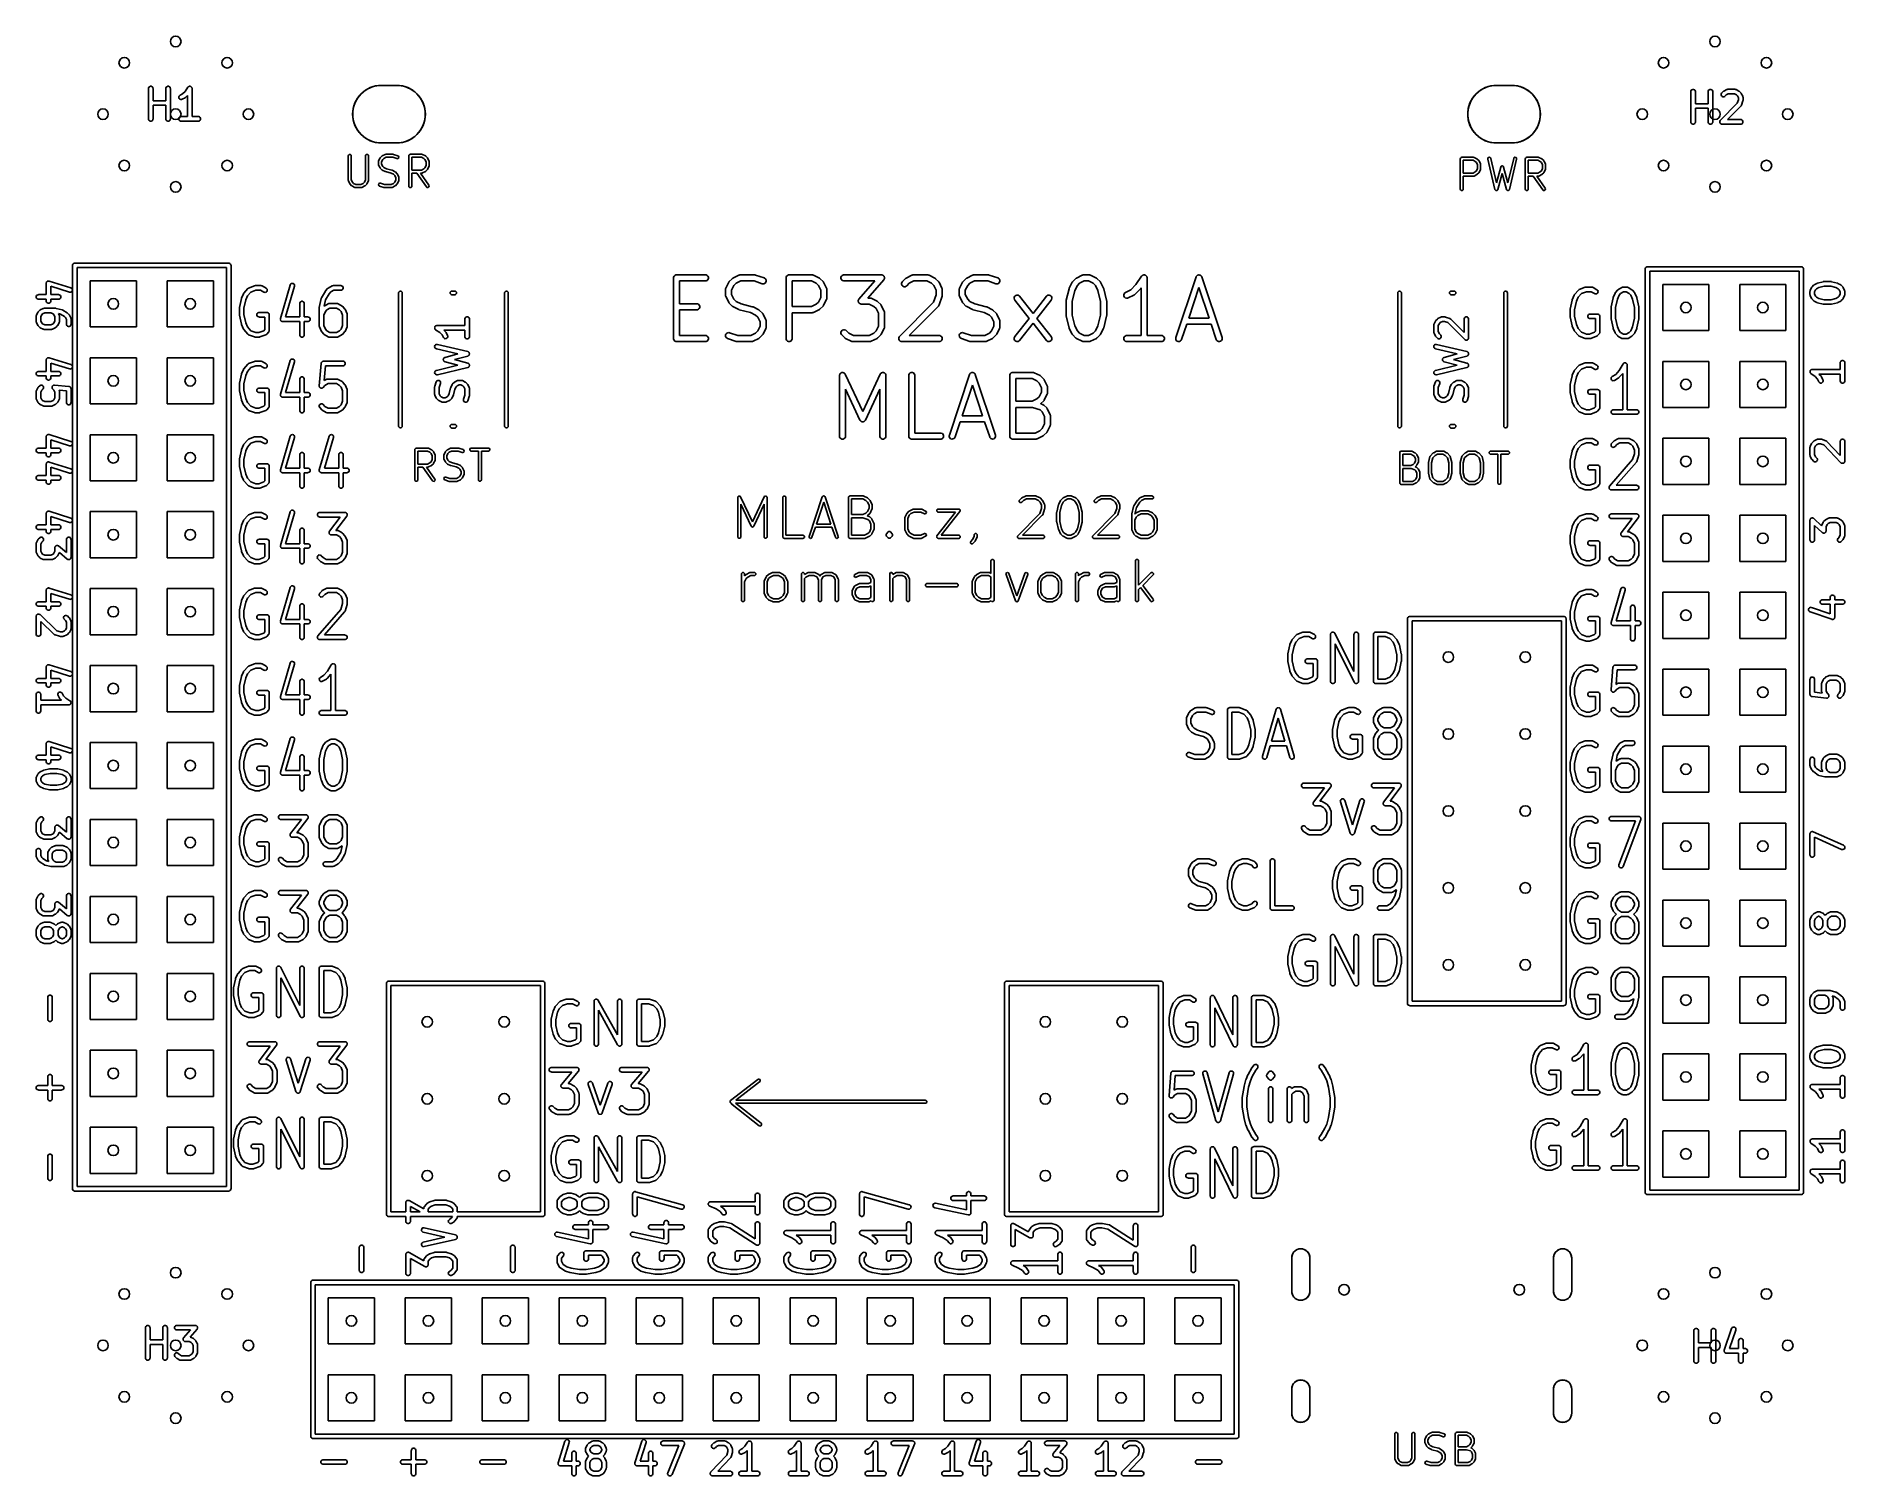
# Model space of a CAD drawing. Extents: x 0.22 to 2.57, y 0.23 to 2.1.
import ezdxf

# ---------------------------------------------------------------- set-up
doc = ezdxf.new("R2010")
doc.units = 0
doc.header["$MEASUREMENT"] = 0
doc.layers.add('BLACK', color=7, linetype='CONTINUOUS')

msp = doc.modelspace()

# ---------------------------------------------------------------- linework, layer by layer
at = {"layer": 'BLACK', "linetype": 'CONTINUOUS'}
for p, q in [((0.3647, 2.0339), (0.3652, 2.0349)), ((0.3647, 2.0333), (0.3647, 2.0339)), ((0.3647, 1.9939), (0.3647, 2.0333)), ((0.3652, 2.0349), (0.366, 2.0357)), ((0.366, 2.0357), (0.3671, 2.0362)), ((0.3671, 2.0362), (0.3682, 2.0362)), ((0.3682, 2.0362), (0.3693, 2.0357)), ((0.3693, 2.0357), (0.3701, 2.0349)), ((0.3701, 2.0349), (0.3705, 2.0339)), ((0.3705, 2.0339), (0.3706, 2.0333)), ((0.3706, 2.0333), (0.3706, 2.0175)), ((0.3872, 2.0339), (0.3877, 2.0349)), ((0.3872, 2.0333), (0.3872, 2.0339)), ((0.3872, 2.0175), (0.3872, 2.0333)), ((0.3877, 2.0349), (0.3885, 2.0357)), ((0.3885, 2.0357), (0.3896, 2.0362)), ((0.3896, 2.0362), (0.3907, 2.0362)), ((0.3907, 2.0362), (0.3918, 2.0357)), ((0.3918, 2.0357), (0.3926, 2.0349)), ((0.3926, 2.0349), (0.393, 2.0339)), ((0.393, 2.0339), (0.3931, 2.0333)), ((0.3931, 2.0333), (0.3931, 1.9939)), ((0.4041, 2.0224), (0.4044, 2.0235)), ((0.4042, 2.0212), (0.4041, 2.0224)), ((0.4047, 2.0202), (0.4042, 2.0212)), ((0.4044, 2.0235), (0.4052, 2.0244)), ((0.4052, 2.0244), (0.4057, 2.0247)), ((0.4057, 2.0247), (0.409, 2.0263)), ((0.4121, 2.0213), (0.4083, 2.0194)), ((0.409, 2.0263), (0.4122, 2.0295)), ((0.4123, 2.0214), (0.4121, 2.0213)), ((0.4122, 2.0295), (0.4158, 2.0349)), ((0.4124, 2.0214), (0.4123, 2.0214)), ((0.4125, 2.0215), (0.4124, 2.0214)), ((0.4126, 2.0216), (0.4125, 2.0215)), ((0.4128, 2.0218), (0.4126, 2.0216)), ((0.4126, 2.0216), (0.4126, 2.0216)), ((0.4153, 2.0243), (0.4128, 2.0218)), ((0.4153, 1.9969), (0.4153, 2.0243)), ((0.4158, 2.0349), (0.4162, 2.0354)), ((0.4158, 2.0349), (0.4158, 2.0349)), ((0.4158, 2.0349), (0.4158, 2.0349)), ((0.4158, 2.0349), (0.4158, 2.0349)), ((0.4162, 2.0354), (0.4164, 2.0355)), ((0.4164, 2.0355), (0.4166, 2.0357)), ((0.4166, 2.0357), (0.4169, 2.0358)), ((0.4169, 2.0358), (0.4171, 2.036)), ((0.4171, 2.036), (0.4174, 2.0361)), ((0.4174, 2.0361), (0.4177, 2.0362)), ((0.4177, 2.0362), (0.418, 2.0362)), ((0.418, 2.0362), (0.4183, 2.0362)), ((0.4183, 2.0362), (0.4185, 2.0362)), ((0.4185, 2.0362), (0.4188, 2.0362)), ((0.4188, 2.0362), (0.4191, 2.0361)), ((0.4191, 2.0361), (0.4194, 2.036)), ((0.4194, 2.036), (0.4196, 2.0358)), ((0.4196, 2.0358), (0.4199, 2.0357)), ((0.4199, 2.0357), (0.4201, 2.0355)), ((0.4201, 2.0355), (0.4203, 2.0354)), ((0.4203, 2.0354), (0.4205, 2.0351)), ((0.4205, 2.0351), (0.4207, 2.0349)), ((0.4207, 2.0349), (0.4208, 2.0346)), ((0.4208, 2.0346), (0.421, 2.0344)), ((0.421, 2.0344), (0.421, 2.0341)), ((0.421, 2.0341), (0.4212, 2.0339)), ((0.4212, 2.0339), (0.4212, 2.0333)), ((0.4212, 2.0333), (0.4212, 2.0333)), ((0.4212, 2.0333), (0.4212, 2.0333)), ((0.4212, 2.0333), (0.4212, 2.0333)), ((0.4212, 2.0333), (0.4212, 1.9969)), ((0.6343, 2.0176), (0.6384, 2.0237)), ((0.6384, 2.0237), (0.6436, 2.0289)), ((0.6436, 2.0289), (0.6497, 2.033)), ((0.6497, 2.033), (0.6565, 2.0358)), ((0.6565, 2.0358), (0.6637, 2.0372)), ((0.6637, 2.0372), (0.6673, 2.0374)), ((0.6673, 2.0374), (0.687, 2.0374)), ((0.687, 2.0374), (0.6673, 2.0374)), ((0.687, 2.0374), (0.6907, 2.0372)), ((0.6907, 2.0372), (0.6979, 2.0358)), ((0.6979, 2.0358), (0.7046, 2.033)), ((0.7046, 2.033), (0.7107, 2.0289)), ((0.7107, 2.0289), (0.7159, 2.0237)), ((0.7159, 2.0237), (0.72, 2.0176)), ((2.0832, 2.0176), (2.0872, 2.0237)), ((2.0872, 2.0237), (2.0924, 2.0289)), ((2.0924, 2.0289), (2.0985, 2.033)), ((2.0985, 2.033), (2.1053, 2.0358)), ((2.1053, 2.0358), (2.1125, 2.0372)), ((2.1125, 2.0372), (2.1161, 2.0374)), ((2.1161, 2.0374), (2.1358, 2.0374)), ((2.1358, 2.0374), (2.1161, 2.0374)), ((2.1358, 2.0374), (2.1395, 2.0372)), ((2.1395, 2.0372), (2.1467, 2.0358)), ((2.1467, 2.0358), (2.1535, 2.033)), ((2.1535, 2.033), (2.1596, 2.0289)), ((2.1596, 2.0289), (2.1647, 2.0237)), ((2.1647, 2.0237), (2.1688, 2.0176)), ((2.3686, 2.0293), (2.3687, 2.0299)), ((2.3686, 1.99), (2.3686, 2.0293)), ((2.3687, 2.0299), (2.3691, 2.031)), ((2.3691, 2.031), (2.3699, 2.0318)), ((2.3699, 2.0318), (2.371, 2.0322)), ((2.371, 2.0322), (2.3722, 2.0322)), ((2.3722, 2.0322), (2.3732, 2.0318)), ((2.3732, 2.0318), (2.374, 2.031)), ((2.374, 2.031), (2.3745, 2.0299)), ((2.3745, 2.0299), (2.3745, 2.0293)), ((2.3745, 2.0293), (2.3745, 2.0135)), ((2.3911, 2.0293), (2.3912, 2.0299)), ((2.3911, 2.0135), (2.3911, 2.0293)), ((2.3912, 2.0299), (2.3916, 2.031)), ((2.3916, 2.031), (2.3924, 2.0318)), ((2.3924, 2.0318), (2.3935, 2.0322)), ((2.3935, 2.0322), (2.3947, 2.0322)), ((2.3947, 2.0322), (2.3957, 2.0318)), ((2.3957, 2.0318), (2.3965, 2.031)), ((2.3965, 2.031), (2.397, 2.0299)), ((2.397, 2.0299), (2.397, 2.0293)), ((2.397, 2.0293), (2.397, 1.99)), ((2.4081, 2.0262), (2.4085, 2.0272)), ((2.4081, 2.025), (2.4081, 2.0262)), ((2.4085, 2.0239), (2.4081, 2.025)), ((2.4085, 2.0272), (2.4089, 2.0277)), ((2.4093, 2.0231), (2.4085, 2.0239)), ((2.4089, 2.0277), (2.4107, 2.0296)), ((2.4104, 2.0227), (2.4093, 2.0231)), ((2.4115, 2.0227), (2.4104, 2.0227)), ((2.4107, 2.0296), (2.411, 2.0297)), ((2.411, 2.0298), (2.4111, 2.0299)), ((2.411, 2.0297), (2.411, 2.0298)), ((2.4111, 2.0299), (2.4112, 2.0299)), ((2.4112, 2.0299), (2.4113, 2.0299)), ((2.4113, 2.0299), (2.4115, 2.0301)), ((2.4115, 2.0301), (2.4153, 2.032)), ((2.4126, 2.0231), (2.4115, 2.0227)), ((2.413, 2.0235), (2.4126, 2.0231)), ((2.4146, 2.025), (2.413, 2.0235)), ((2.4173, 2.0264), (2.4146, 2.025)), ((2.4153, 2.032), (2.4158, 2.0322)), ((2.4158, 2.0322), (2.4159, 2.0322)), ((2.4159, 2.0322), (2.416, 2.0322)), ((2.416, 2.0322), (2.4166, 2.0323)), ((2.4166, 2.0323), (2.4259, 2.0323)), ((2.4252, 2.0264), (2.4173, 2.0264)), ((2.4279, 2.025), (2.4252, 2.0264)), ((2.4259, 2.0323), (2.4265, 2.0322)), ((2.4265, 2.0322), (2.4266, 2.0322)), ((2.4266, 2.0322), (2.4267, 2.0322)), ((2.4267, 2.0322), (2.4273, 2.032)), ((2.4273, 2.032), (2.431, 2.0301)), ((2.4291, 2.0238), (2.4279, 2.025)), ((2.4305, 2.0211), (2.4291, 2.0238)), ((2.4305, 2.0186), (2.4305, 2.0211)), ((2.431, 2.0301), (2.4313, 2.0299)), ((2.4313, 2.0299), (2.4313, 2.0299)), ((2.4313, 2.0299), (2.4314, 2.0299)), ((2.4314, 2.0299), (2.4315, 2.0298)), ((2.4315, 2.0298), (2.4316, 2.0297)), ((2.4316, 2.0297), (2.4318, 2.0296)), ((2.4318, 2.0296), (2.4337, 2.0277)), ((2.4337, 2.0277), (2.4338, 2.0274)), ((2.4338, 2.0274), (2.4339, 2.0274)), ((2.4339, 2.0274), (2.434, 2.0273)), ((2.434, 2.0273), (2.434, 2.0272)), ((2.434, 2.0272), (2.4341, 2.0272)), ((2.4341, 2.0272), (2.4342, 2.0269)), ((2.4342, 2.0269), (2.4361, 2.0232)), ((2.4361, 2.0232), (2.4363, 2.0226)), ((2.4363, 2.0226), (2.4363, 2.0225)), ((2.4363, 2.0225), (2.4363, 2.0224)), ((2.4363, 2.0224), (2.4364, 2.0218)), ((2.4364, 2.0218), (2.4364, 2.0181)), ((0.3706, 2.0175), (0.3872, 2.0175)), ((0.3872, 2.0116), (0.3706, 2.0116)), ((0.3706, 2.0116), (0.3706, 1.9939)), ((0.3872, 1.9939), (0.3872, 2.0116)), ((0.4055, 2.0195), (0.4047, 2.0202)), ((0.4066, 2.0191), (0.4055, 2.0195)), ((0.4078, 2.0192), (0.4066, 2.0191)), ((0.4083, 2.0194), (0.4078, 2.0192)), ((0.6301, 2.0037), (0.6315, 2.0109)), ((0.6301, 1.9963), (0.6301, 2.0037)), ((0.6315, 2.0109), (0.6343, 2.0176)), ((0.72, 2.0176), (0.7228, 2.0109)), ((0.7228, 2.0109), (0.7242, 2.0037)), ((0.7242, 2.0037), (0.7242, 1.9963)), ((2.0789, 2.0037), (2.0804, 2.0109)), ((2.0789, 1.9963), (2.0789, 2.0037)), ((2.0804, 2.0109), (2.0832, 2.0176)), ((2.1688, 2.0176), (2.1716, 2.0109)), ((2.1716, 2.0109), (2.173, 2.0037)), ((2.173, 2.0037), (2.173, 1.9963)), ((2.3745, 2.0135), (2.3911, 2.0135)), ((2.3911, 2.0076), (2.3745, 2.0076)), ((2.3745, 2.0076), (2.3745, 1.99)), ((2.3911, 1.99), (2.3911, 2.0076)), ((2.407, 1.9921), (2.429, 2.0141)), ((2.4337, 2.0104), (2.4162, 1.9929)), ((2.429, 2.0141), (2.4305, 2.0186)), ((2.434, 2.0108), (2.4337, 2.0104)), ((2.4341, 2.0109), (2.434, 2.0108)), ((2.4344, 2.0115), (2.4341, 2.011)), ((2.4341, 2.011), (2.4341, 2.0109)), ((2.4362, 2.0172), (2.4344, 2.0115)), ((2.4363, 2.0174), (2.4362, 2.0172)), ((2.4364, 2.0176), (2.4363, 2.0175)), ((2.4363, 2.0175), (2.4363, 2.0174)), ((2.4364, 2.0181), (2.4364, 2.0178)), ((2.4364, 2.0178), (2.4364, 2.0177)), ((2.4364, 2.0177), (2.4364, 2.0176)), ((0.3647, 1.9933), (0.3647, 1.9939)), ((0.3652, 1.9923), (0.3647, 1.9933)), ((0.366, 1.9914), (0.3652, 1.9923)), ((0.3671, 1.991), (0.366, 1.9914)), ((0.3682, 1.991), (0.3671, 1.991)), ((0.3693, 1.9914), (0.3682, 1.991)), ((0.3701, 1.9923), (0.3693, 1.9914)), ((0.3705, 1.9933), (0.3701, 1.9923)), ((0.3706, 1.9939), (0.3705, 1.9933)), ((0.3872, 1.9933), (0.3872, 1.9939)), ((0.3877, 1.9923), (0.3872, 1.9933)), ((0.3885, 1.9914), (0.3877, 1.9923)), ((0.3896, 1.991), (0.3885, 1.9914)), ((0.3907, 1.991), (0.3896, 1.991)), ((0.3918, 1.9914), (0.3907, 1.991)), ((0.3926, 1.9923), (0.3918, 1.9914)), ((0.393, 1.9933), (0.3926, 1.9923)), ((0.3931, 1.9939), (0.393, 1.9933)), ((0.4041, 1.9945), (0.4046, 1.9955)), ((0.4041, 1.9933), (0.4041, 1.9945)), ((0.4046, 1.9923), (0.4041, 1.9933)), ((0.4046, 1.9955), (0.4054, 1.9964)), ((0.4054, 1.9914), (0.4046, 1.9923)), ((0.4054, 1.9964), (0.4064, 1.9968)), ((0.4064, 1.991), (0.4054, 1.9914)), ((0.4064, 1.9968), (0.407, 1.9969)), ((0.407, 1.991), (0.4064, 1.991)), ((0.407, 1.9969), (0.4153, 1.9969)), ((0.4295, 1.991), (0.407, 1.991)), ((0.4212, 1.9969), (0.4295, 1.9969)), ((0.4295, 1.9969), (0.4301, 1.9968)), ((0.4301, 1.991), (0.4295, 1.991)), ((0.4301, 1.9968), (0.4311, 1.9964)), ((0.4311, 1.9914), (0.4301, 1.991)), ((0.4311, 1.9964), (0.432, 1.9955)), ((0.432, 1.9923), (0.4311, 1.9914)), ((0.432, 1.9955), (0.4324, 1.9945)), ((0.4324, 1.9933), (0.432, 1.9923)), ((0.4324, 1.9945), (0.4324, 1.9933)), ((0.6315, 1.9891), (0.6301, 1.9963)), ((0.6343, 1.9824), (0.6315, 1.9891)), ((0.6384, 1.9763), (0.6343, 1.9824)), ((0.6436, 1.9711), (0.6384, 1.9763)), ((0.7159, 1.9763), (0.7107, 1.9711)), ((0.72, 1.9824), (0.7159, 1.9763)), ((0.7228, 1.9891), (0.72, 1.9824)), ((0.7242, 1.9963), (0.7228, 1.9891)), ((2.0804, 1.9891), (2.0789, 1.9963)), ((2.0832, 1.9824), (2.0804, 1.9891)), ((2.0872, 1.9763), (2.0832, 1.9824)), ((2.0924, 1.9711), (2.0872, 1.9763)), ((2.1647, 1.9763), (2.1596, 1.9711)), ((2.1688, 1.9824), (2.1647, 1.9763)), ((2.1716, 1.9891), (2.1688, 1.9824)), ((2.173, 1.9963), (2.1716, 1.9891)), ((2.3687, 1.9894), (2.3686, 1.99)), ((2.3691, 1.9883), (2.3687, 1.9894)), ((2.3699, 1.9875), (2.3691, 1.9883)), ((2.371, 1.9871), (2.3699, 1.9875)), ((2.3722, 1.9871), (2.371, 1.9871)), ((2.3732, 1.9875), (2.3722, 1.9871)), ((2.374, 1.9883), (2.3732, 1.9875)), ((2.3745, 1.9894), (2.374, 1.9883)), ((2.3745, 1.99), (2.3745, 1.9894)), ((2.3912, 1.9894), (2.3911, 1.99)), ((2.3916, 1.9883), (2.3912, 1.9894)), ((2.3924, 1.9875), (2.3916, 1.9883)), ((2.3935, 1.9871), (2.3924, 1.9875)), ((2.3947, 1.9871), (2.3935, 1.9871)), ((2.3957, 1.9875), (2.3947, 1.9871)), ((2.3965, 1.9883), (2.3957, 1.9875)), ((2.397, 1.9894), (2.3965, 1.9883)), ((2.397, 1.99), (2.397, 1.9894)), ((2.4062, 1.9905), (2.4066, 1.9916)), ((2.4062, 1.9894), (2.4062, 1.9905)), ((2.4066, 1.9883), (2.4062, 1.9894)), ((2.4066, 1.9916), (2.407, 1.9921)), ((2.4074, 1.9875), (2.4066, 1.9883)), ((2.4085, 1.9871), (2.4074, 1.9875)), ((2.4091, 1.987), (2.4085, 1.9871)), ((2.4334, 1.987), (2.4091, 1.987)), ((2.4162, 1.9929), (2.4334, 1.9929)), ((2.4334, 1.9929), (2.434, 1.9929)), ((2.434, 1.9871), (2.4334, 1.987)), ((2.434, 1.9929), (2.4351, 1.9924)), ((2.4351, 1.9875), (2.434, 1.9871)), ((2.4351, 1.9924), (2.4359, 1.9916)), ((2.4359, 1.9883), (2.4351, 1.9875)), ((2.4359, 1.9916), (2.4363, 1.9905)), ((2.4363, 1.9894), (2.4359, 1.9883)), ((2.4363, 1.9905), (2.4363, 1.9894)), ((0.6497, 1.967), (0.6436, 1.9711)), ((0.6565, 1.9642), (0.6497, 1.967)), ((0.6637, 1.9628), (0.6565, 1.9642)), ((0.6673, 1.9626), (0.6637, 1.9628)), ((0.687, 1.9626), (0.6673, 1.9626)), ((0.6673, 1.9626), (0.687, 1.9626)), ((0.6907, 1.9628), (0.687, 1.9626)), ((0.6979, 1.9642), (0.6907, 1.9628)), ((0.7046, 1.967), (0.6979, 1.9642)), ((0.7107, 1.9711), (0.7046, 1.967)), ((2.0985, 1.967), (2.0924, 1.9711)), ((2.1053, 1.9642), (2.0985, 1.967)), ((2.1125, 1.9628), (2.1053, 1.9642)), ((2.1161, 1.9626), (2.1125, 1.9628)), ((2.1358, 1.9626), (2.1161, 1.9626)), ((2.1161, 1.9626), (2.1358, 1.9626)), ((2.1395, 1.9628), (2.1358, 1.9626)), ((2.1467, 1.9642), (2.1395, 1.9628)), ((2.1535, 1.967), (2.1467, 1.9642)), ((2.1596, 1.9711), (2.1535, 1.967)), ((0.6242, 1.946), (0.6243, 1.9467)), ((0.6242, 1.9141), (0.6242, 1.946)), ((0.6243, 1.9467), (0.6254, 1.9478)), ((0.6254, 1.9478), (0.6269, 1.9478)), ((0.6269, 1.9478), (0.628, 1.9467)), ((0.628, 1.9467), (0.6281, 1.946)), ((0.6281, 1.946), (0.6281, 1.9146)), ((0.6467, 1.946), (0.6468, 1.9467)), ((0.6467, 1.9146), (0.6467, 1.946)), ((0.6468, 1.9467), (0.6479, 1.9478)), ((0.6479, 1.9478), (0.6494, 1.9478)), ((0.6494, 1.9478), (0.6505, 1.9467)), ((0.6505, 1.9467), (0.6506, 1.946)), ((0.6506, 1.946), (0.6506, 1.9141)), ((0.6635, 1.9386), (0.6636, 1.9389)), ((0.6635, 1.9385), (0.6636, 1.9386)), ((0.6636, 1.9386), (0.6635, 1.9386)), ((0.6635, 1.9347), (0.6635, 1.9385)), ((0.6636, 1.9346), (0.6635, 1.9347)), ((0.6636, 1.9343), (0.6635, 1.9346)), ((0.6635, 1.9346), (0.6636, 1.9346)), ((0.6636, 1.9389), (0.6637, 1.9392)), ((0.6637, 1.934), (0.6636, 1.9343)), ((0.6637, 1.9393), (0.6656, 1.9431)), ((0.6637, 1.9392), (0.6637, 1.9393)), ((0.6637, 1.9393), (0.6637, 1.9393)), ((0.6637, 1.9339), (0.6637, 1.934)), ((0.6637, 1.9338), (0.6637, 1.9339)), ((0.6656, 1.9301), (0.6637, 1.9338)), ((0.6656, 1.9431), (0.6658, 1.9433)), ((0.6658, 1.9298), (0.6656, 1.9301)), ((0.6658, 1.9433), (0.666, 1.9436)), ((0.666, 1.9296), (0.6658, 1.9298)), ((0.666, 1.9436), (0.6679, 1.9455)), ((0.6679, 1.9277), (0.666, 1.9296)), ((0.669, 1.9411), (0.6675, 1.938)), ((0.6675, 1.938), (0.6675, 1.9352)), ((0.6675, 1.9352), (0.669, 1.9321)), ((0.6679, 1.9455), (0.6681, 1.9457)), ((0.6681, 1.9275), (0.6679, 1.9277)), ((0.6681, 1.9457), (0.6684, 1.9459)), ((0.6684, 1.9273), (0.6681, 1.9275)), ((0.6684, 1.9459), (0.6721, 1.9477)), ((0.6721, 1.9255), (0.6684, 1.9273)), ((0.6704, 1.9425), (0.669, 1.9411)), ((0.669, 1.9321), (0.6704, 1.9307)), ((0.6735, 1.944), (0.6704, 1.9425)), ((0.6704, 1.9307), (0.6737, 1.9291)), ((0.6721, 1.9477), (0.6722, 1.9478)), ((0.6722, 1.9478), (0.6723, 1.9478)), ((0.6723, 1.9478), (0.6726, 1.9478)), ((0.6726, 1.9478), (0.6729, 1.9479)), ((0.6729, 1.9479), (0.6729, 1.9479)), ((0.6729, 1.9479), (0.673, 1.9479)), ((0.673, 1.9479), (0.6824, 1.9479)), ((0.6821, 1.944), (0.6735, 1.944)), ((0.6737, 1.9291), (0.681, 1.9273)), ((0.681, 1.9273), (0.6812, 1.9272)), ((0.6812, 1.9272), (0.6814, 1.9271)), ((0.6814, 1.9271), (0.6851, 1.9252)), ((0.6874, 1.9422), (0.6821, 1.944)), ((0.6824, 1.9479), (0.6827, 1.9479)), ((0.6827, 1.9479), (0.683, 1.9478)), ((0.683, 1.9478), (0.6886, 1.946)), ((0.6881, 1.9421), (0.6874, 1.9422)), ((0.6895, 1.9428), (0.6881, 1.9421)), ((0.6886, 1.946), (0.6893, 1.9456)), ((0.6893, 1.9456), (0.69, 1.9442)), ((0.69, 1.9442), (0.6895, 1.9428)), ((0.7029, 1.946), (0.7031, 1.9467)), ((0.7029, 1.9066), (0.7029, 1.946)), ((0.7031, 1.9467), (0.7041, 1.9478)), ((0.7041, 1.9478), (0.7049, 1.9479)), ((0.7049, 1.9479), (0.7199, 1.9479)), ((0.7194, 1.944), (0.7068, 1.944)), ((0.7068, 1.944), (0.7068, 1.9273)), ((0.7068, 1.9273), (0.7194, 1.9273)), ((0.7225, 1.9425), (0.7194, 1.944)), ((0.7194, 1.9273), (0.7225, 1.9288)), ((0.7199, 1.9479), (0.72, 1.9479)), ((0.72, 1.9479), (0.72, 1.9479)), ((0.72, 1.9479), (0.7203, 1.9478)), ((0.7203, 1.9478), (0.7206, 1.9478)), ((0.7206, 1.9478), (0.7207, 1.9478)), ((0.7207, 1.9478), (0.7208, 1.9477)), ((0.7208, 1.9477), (0.7245, 1.9459)), ((0.7239, 1.9411), (0.7225, 1.9425)), ((0.7225, 1.9288), (0.7239, 1.9303)), ((0.7254, 1.938), (0.7239, 1.9411)), ((0.7239, 1.9303), (0.7254, 1.9333)), ((0.7245, 1.9459), (0.7248, 1.9457)), ((0.7248, 1.9457), (0.725, 1.9455)), ((0.725, 1.9455), (0.7269, 1.9436)), ((0.7269, 1.9277), (0.725, 1.9258)), ((0.7254, 1.9333), (0.7254, 1.938)), ((0.7269, 1.9436), (0.7271, 1.9433)), ((0.7271, 1.928), (0.7269, 1.9277)), ((0.7271, 1.9433), (0.7273, 1.9431)), ((0.7273, 1.9282), (0.7271, 1.928)), ((0.7273, 1.9431), (0.7291, 1.9393)), ((0.7291, 1.932), (0.7273, 1.9282)), ((0.7291, 1.9393), (0.7292, 1.9393)), ((0.7292, 1.9321), (0.7291, 1.932)), ((0.7292, 1.9393), (0.7292, 1.9392)), ((0.7292, 1.9392), (0.7293, 1.9389)), ((0.7293, 1.9324), (0.7292, 1.9321)), ((0.7292, 1.9321), (0.7292, 1.9321)), ((0.7293, 1.9389), (0.7293, 1.9386)), ((0.7293, 1.9386), (0.7293, 1.9386)), ((0.7293, 1.9386), (0.7293, 1.9385)), ((0.7293, 1.9385), (0.7293, 1.9328)), ((0.7293, 1.9328), (0.7293, 1.9327)), ((0.7293, 1.9327), (0.7293, 1.9327)), ((0.7293, 1.9327), (0.7293, 1.9324)), ((2.0691, 1.942), (2.0692, 1.9428)), ((2.0691, 1.9027), (2.0691, 1.942)), ((2.0692, 1.9428), (2.0703, 1.9438)), ((2.0703, 1.9438), (2.071, 1.944)), ((2.071, 1.944), (2.086, 1.944)), ((2.0856, 1.9401), (2.073, 1.9401)), ((2.073, 1.9401), (2.073, 1.9234)), ((2.0886, 1.9385), (2.0856, 1.9401)), ((2.086, 1.944), (2.0861, 1.944)), ((2.0861, 1.944), (2.0862, 1.944)), ((2.0862, 1.944), (2.0865, 1.9439)), ((2.0865, 1.9439), (2.0868, 1.9438)), ((2.0868, 1.9438), (2.0868, 1.9438)), ((2.0868, 1.9438), (2.0869, 1.9438)), ((2.0869, 1.9438), (2.0906, 1.9419)), ((2.09, 1.9371), (2.0886, 1.9385)), ((2.0915, 1.9341), (2.09, 1.9371)), ((2.09, 1.9263), (2.0915, 1.9294)), ((2.0906, 1.9419), (2.0909, 1.9417)), ((2.0909, 1.9417), (2.0912, 1.9415)), ((2.0912, 1.9415), (2.093, 1.9397)), ((2.0915, 1.9294), (2.0915, 1.9341)), ((2.093, 1.9397), (2.0932, 1.9394)), ((2.0932, 1.9394), (2.0934, 1.9392)), ((2.0934, 1.9392), (2.0953, 1.9354)), ((2.0953, 1.928), (2.0934, 1.9243)), ((2.0953, 1.9354), (2.0953, 1.9353)), ((2.0953, 1.9353), (2.0953, 1.9353)), ((2.0953, 1.9353), (2.0954, 1.935)), ((2.0954, 1.9285), (2.0953, 1.9282)), ((2.0953, 1.9282), (2.0953, 1.9281)), ((2.0953, 1.9281), (2.0953, 1.928)), ((2.0954, 1.935), (2.0955, 1.9347)), ((2.0955, 1.9288), (2.0954, 1.9285)), ((2.0955, 1.9347), (2.0955, 1.9346)), ((2.0955, 1.9346), (2.0955, 1.9345)), ((2.0955, 1.9345), (2.0955, 1.9289)), ((2.0955, 1.9289), (2.0955, 1.9288)), ((2.0955, 1.9288), (2.0955, 1.9288)), ((2.1047, 1.9423), (2.1055, 1.9436)), ((2.1047, 1.9416), (2.1047, 1.9423)), ((2.1141, 1.9022), (2.1047, 1.9416)), ((2.1055, 1.9436), (2.107, 1.944)), ((2.107, 1.944), (2.1082, 1.9432)), ((2.1082, 1.9432), (2.1086, 1.9425)), ((2.1086, 1.9425), (2.1161, 1.9107)), ((2.1161, 1.9107), (2.1216, 1.9313)), ((2.1216, 1.9313), (2.1219, 1.932)), ((2.1219, 1.932), (2.1222, 1.9321)), ((2.1222, 1.9321), (2.1223, 1.9323)), ((2.1223, 1.9323), (2.1228, 1.9325)), ((2.1228, 1.9325), (2.1233, 1.9327)), ((2.1233, 1.9327), (2.1235, 1.9327)), ((2.1235, 1.9327), (2.1238, 1.9327)), ((2.1238, 1.9327), (2.1242, 1.9325)), ((2.1242, 1.9325), (2.1247, 1.9323)), ((2.1247, 1.9323), (2.1248, 1.9321)), ((2.1248, 1.9321), (2.1251, 1.932)), ((2.1251, 1.932), (2.1254, 1.9313)), ((2.1254, 1.9313), (2.1309, 1.9107)), ((2.1309, 1.9107), (2.1385, 1.9425)), ((2.1423, 1.9416), (2.1329, 1.9022)), ((2.1385, 1.9425), (2.1388, 1.9432)), ((2.1388, 1.9432), (2.1401, 1.944)), ((2.1401, 1.944), (2.1415, 1.9436)), ((2.1415, 1.9436), (2.1423, 1.9423)), ((2.1423, 1.9423), (2.1423, 1.9416)), ((2.1534, 1.942), (2.1536, 1.9428)), ((2.1534, 1.9027), (2.1534, 1.942)), ((2.1536, 1.9428), (2.1546, 1.9438)), ((2.1546, 1.9438), (2.1554, 1.944)), ((2.1554, 1.944), (2.1704, 1.944)), ((2.1699, 1.9401), (2.1574, 1.9401)), ((2.1574, 1.9401), (2.1574, 1.9234)), ((2.173, 1.9385), (2.1699, 1.9401)), ((2.1704, 1.944), (2.1705, 1.944)), ((2.1705, 1.944), (2.1705, 1.944)), ((2.1705, 1.944), (2.1708, 1.9439)), ((2.1708, 1.9439), (2.1711, 1.9438)), ((2.1711, 1.9438), (2.1712, 1.9438)), ((2.1712, 1.9438), (2.1713, 1.9438)), ((2.1713, 1.9438), (2.175, 1.9419)), ((2.1744, 1.9371), (2.173, 1.9385)), ((2.1759, 1.9341), (2.1744, 1.9371)), ((2.1744, 1.9263), (2.1759, 1.9294)), ((2.175, 1.9419), (2.1753, 1.9417)), ((2.1753, 1.9417), (2.1755, 1.9415)), ((2.1755, 1.9415), (2.1774, 1.9397)), ((2.1759, 1.9294), (2.1759, 1.9341)), ((2.1774, 1.9397), (2.1776, 1.9394)), ((2.1776, 1.9394), (2.1778, 1.9392)), ((2.1778, 1.9392), (2.1796, 1.9354)), ((2.1796, 1.928), (2.1778, 1.9243)), ((2.1796, 1.9354), (2.1797, 1.9353)), ((2.1797, 1.9281), (2.1796, 1.928)), ((2.1797, 1.9353), (2.1797, 1.9353)), ((2.1797, 1.9353), (2.1798, 1.935)), ((2.1798, 1.9285), (2.1797, 1.9282)), ((2.1797, 1.9282), (2.1797, 1.9281)), ((2.1798, 1.935), (2.1798, 1.9347)), ((2.1798, 1.9347), (2.1798, 1.9346)), ((2.1798, 1.9346), (2.1798, 1.9345)), ((2.1798, 1.9345), (2.1798, 1.9289)), ((2.1798, 1.9289), (2.1798, 1.9288)), ((2.1798, 1.9288), (2.1798, 1.9288)), ((2.1798, 1.9288), (2.1798, 1.9285)), ((0.6242, 1.914), (0.6242, 1.9141)), ((0.6243, 1.9137), (0.6242, 1.914)), ((0.6242, 1.914), (0.6242, 1.914)), ((0.6243, 1.9133), (0.6243, 1.9137)), ((0.6244, 1.9133), (0.6243, 1.9133)), ((0.6244, 1.9132), (0.6244, 1.9133)), ((0.6263, 1.9095), (0.6244, 1.9132)), ((0.6264, 1.9092), (0.6263, 1.9095)), ((0.6266, 1.909), (0.6264, 1.9092)), ((0.6285, 1.9071), (0.6266, 1.909)), ((0.6281, 1.9146), (0.6296, 1.9115)), ((0.6288, 1.9069), (0.6285, 1.9071)), ((0.629, 1.9067), (0.6288, 1.9069)), ((0.6328, 1.9048), (0.629, 1.9067)), ((0.6296, 1.9115), (0.6311, 1.9101)), ((0.6311, 1.9101), (0.6341, 1.9086)), ((0.6329, 1.9048), (0.6328, 1.9048)), ((0.6332, 1.9047), (0.6329, 1.9048)), ((0.6329, 1.9048), (0.6329, 1.9048)), ((0.6335, 1.9046), (0.6332, 1.9047)), ((0.6336, 1.9046), (0.6335, 1.9046)), ((0.6335, 1.9046), (0.6335, 1.9046)), ((0.6411, 1.9046), (0.6336, 1.9046)), ((0.6341, 1.9086), (0.6407, 1.9086)), ((0.6407, 1.9086), (0.6437, 1.9101)), ((0.6412, 1.9046), (0.6411, 1.9046)), ((0.6413, 1.9046), (0.6412, 1.9046)), ((0.6416, 1.9047), (0.6413, 1.9046)), ((0.6419, 1.9048), (0.6416, 1.9047)), ((0.642, 1.9048), (0.6419, 1.9048)), ((0.6419, 1.9048), (0.6419, 1.9048)), ((0.6458, 1.9067), (0.642, 1.9048)), ((0.6437, 1.9101), (0.6451, 1.9115)), ((0.6451, 1.9115), (0.6467, 1.9146)), ((0.646, 1.9069), (0.6458, 1.9067)), ((0.6463, 1.9071), (0.646, 1.9069)), ((0.6482, 1.909), (0.6463, 1.9071)), ((0.6483, 1.9092), (0.6482, 1.909)), ((0.6485, 1.9095), (0.6483, 1.9092)), ((0.6504, 1.9132), (0.6485, 1.9095)), ((0.6505, 1.9133), (0.6504, 1.9133)), ((0.6504, 1.9133), (0.6504, 1.9132)), ((0.6506, 1.914), (0.6505, 1.9137)), ((0.6505, 1.9137), (0.6505, 1.9133)), ((0.6506, 1.9141), (0.6506, 1.914)), ((0.6506, 1.914), (0.6506, 1.914)), ((0.6635, 1.9083), (0.664, 1.9098)), ((0.6642, 1.907), (0.6635, 1.9083)), ((0.664, 1.9098), (0.6654, 1.9104)), ((0.6649, 1.9066), (0.6642, 1.907)), ((0.6705, 1.9047), (0.6649, 1.9066)), ((0.6654, 1.9104), (0.6661, 1.9103)), ((0.6661, 1.9103), (0.6715, 1.9086)), ((0.6708, 1.9047), (0.6705, 1.9047)), ((0.6711, 1.9046), (0.6708, 1.9047)), ((0.6805, 1.9046), (0.6711, 1.9046)), ((0.6715, 1.9086), (0.68, 1.9086)), ((0.6723, 1.9254), (0.6721, 1.9255)), ((0.6725, 1.9253), (0.6723, 1.9254)), ((0.6798, 1.9235), (0.6725, 1.9253)), ((0.6831, 1.9219), (0.6798, 1.9235)), ((0.68, 1.9086), (0.6831, 1.9101)), ((0.6806, 1.9046), (0.6805, 1.9046)), ((0.6809, 1.9047), (0.6806, 1.9046)), ((0.6806, 1.9046), (0.6806, 1.9046)), ((0.6813, 1.9048), (0.6809, 1.9047)), ((0.6814, 1.9048), (0.6813, 1.9048)), ((0.6813, 1.9048), (0.6813, 1.9048)), ((0.6851, 1.9067), (0.6814, 1.9048)), ((0.6845, 1.9204), (0.6831, 1.9219)), ((0.6831, 1.9101), (0.6845, 1.9115)), ((0.686, 1.9174), (0.6845, 1.9204)), ((0.6845, 1.9115), (0.686, 1.9146)), ((0.6851, 1.9252), (0.6854, 1.925)), ((0.6854, 1.9069), (0.6851, 1.9067)), ((0.6854, 1.925), (0.6856, 1.9249)), ((0.6856, 1.9071), (0.6854, 1.9069)), ((0.6856, 1.9249), (0.6875, 1.923)), ((0.6875, 1.909), (0.6856, 1.9071)), ((0.686, 1.9146), (0.686, 1.9174)), ((0.6875, 1.923), (0.6877, 1.9227)), ((0.6877, 1.9092), (0.6875, 1.909)), ((0.6877, 1.9227), (0.6879, 1.9225)), ((0.6879, 1.9095), (0.6877, 1.9092)), ((0.6879, 1.9225), (0.6898, 1.9187)), ((0.6898, 1.9132), (0.6879, 1.9095)), ((0.6898, 1.9187), (0.6898, 1.9186)), ((0.6898, 1.9186), (0.6898, 1.9186)), ((0.6898, 1.9186), (0.6899, 1.9183)), ((0.6899, 1.9137), (0.6898, 1.9133)), ((0.6898, 1.9133), (0.6898, 1.9133)), ((0.6898, 1.9133), (0.6898, 1.9132)), ((0.6899, 1.9183), (0.69, 1.918)), ((0.69, 1.914), (0.6899, 1.9137)), ((0.69, 1.918), (0.69, 1.9179)), ((0.69, 1.9179), (0.69, 1.9178)), ((0.69, 1.9178), (0.69, 1.9141)), ((0.69, 1.9141), (0.69, 1.914)), ((0.69, 1.914), (0.69, 1.914)), ((0.7031, 1.9058), (0.7029, 1.9066)), ((0.7041, 1.9048), (0.7031, 1.9058)), ((0.7056, 1.9048), (0.7041, 1.9048)), ((0.7067, 1.9058), (0.7056, 1.9048)), ((0.7068, 1.9066), (0.7067, 1.9058)), ((0.7132, 1.9234), (0.7068, 1.9234)), ((0.7068, 1.9234), (0.7068, 1.9066)), ((0.7258, 1.9055), (0.7132, 1.9234)), ((0.7199, 1.9234), (0.718, 1.9234)), ((0.718, 1.9234), (0.729, 1.9077)), ((0.72, 1.9234), (0.7199, 1.9234)), ((0.7203, 1.9235), (0.72, 1.9234)), ((0.72, 1.9234), (0.72, 1.9234)), ((0.7206, 1.9235), (0.7203, 1.9235)), ((0.7207, 1.9236), (0.7206, 1.9235)), ((0.7208, 1.9236), (0.7207, 1.9236)), ((0.7245, 1.9255), (0.7208, 1.9236)), ((0.7248, 1.9257), (0.7245, 1.9255)), ((0.725, 1.9258), (0.7248, 1.9257)), ((0.7263, 1.9049), (0.7258, 1.9055)), ((0.7278, 1.9047), (0.7263, 1.9049)), ((0.729, 1.9055), (0.7278, 1.9047)), ((0.729, 1.9077), (0.7293, 1.907)), ((0.7293, 1.907), (0.729, 1.9055)), ((2.073, 1.9234), (2.0856, 1.9234)), ((2.086, 1.9194), (2.073, 1.9194)), ((2.073, 1.9194), (2.073, 1.9027)), ((2.0856, 1.9234), (2.0886, 1.9249)), ((2.0861, 1.9195), (2.086, 1.9194)), ((2.0862, 1.9194), (2.0861, 1.9195)), ((2.0865, 1.9195), (2.0862, 1.9194)), ((2.0868, 1.9196), (2.0865, 1.9195)), ((2.0869, 1.9196), (2.0868, 1.9196)), ((2.0868, 1.9196), (2.0868, 1.9196)), ((2.0906, 1.9215), (2.0869, 1.9196)), ((2.0886, 1.9249), (2.09, 1.9263)), ((2.0909, 1.9217), (2.0906, 1.9215)), ((2.0912, 1.9219), (2.0909, 1.9217)), ((2.093, 1.9238), (2.0912, 1.9219)), ((2.0932, 1.924), (2.093, 1.9238)), ((2.0934, 1.9243), (2.0932, 1.924)), ((2.1235, 1.9231), (2.1179, 1.9022)), ((2.1291, 1.9022), (2.1235, 1.9231)), ((2.1574, 1.9234), (2.1699, 1.9234)), ((2.1637, 1.9194), (2.1574, 1.9194)), ((2.1574, 1.9194), (2.1574, 1.9027)), ((2.1763, 1.9015), (2.1637, 1.9194)), ((2.1704, 1.9194), (2.1685, 1.9194)), ((2.1685, 1.9194), (2.1795, 1.9038)), ((2.1699, 1.9234), (2.173, 1.9249)), ((2.1705, 1.9195), (2.1704, 1.9194)), ((2.1708, 1.9195), (2.1705, 1.9194)), ((2.1705, 1.9194), (2.1705, 1.9195)), ((2.1711, 1.9196), (2.1708, 1.9195)), ((2.1712, 1.9196), (2.1711, 1.9196)), ((2.1713, 1.9196), (2.1712, 1.9196)), ((2.175, 1.9215), (2.1713, 1.9196)), ((2.173, 1.9249), (2.1744, 1.9263)), ((2.1753, 1.9217), (2.175, 1.9215)), ((2.1755, 1.9219), (2.1753, 1.9217)), ((2.1774, 1.9238), (2.1755, 1.9219)), ((2.1776, 1.924), (2.1774, 1.9238)), ((2.1778, 1.9243), (2.1776, 1.924)), ((2.1795, 1.9038), (2.1798, 1.9031)), ((2.0692, 1.9019), (2.0691, 1.9027)), ((2.0703, 1.9008), (2.0692, 1.9019)), ((2.0718, 1.9008), (2.0703, 1.9008)), ((2.0728, 1.9019), (2.0718, 1.9008)), ((2.073, 1.9027), (2.0728, 1.9019)), ((2.1144, 1.9015), (2.1141, 1.9022)), ((2.1147, 1.9014), (2.1144, 1.9015)), ((2.1148, 1.9011), (2.1147, 1.9014)), ((2.1153, 1.901), (2.1148, 1.9011)), ((2.1157, 1.9007), (2.1153, 1.901)), ((2.116, 1.9008), (2.1157, 1.9007)), ((2.1163, 1.9007), (2.116, 1.9008)), ((2.1167, 1.901), (2.1163, 1.9007)), ((2.1172, 1.9011), (2.1167, 1.901)), ((2.1173, 1.9013), (2.1172, 1.9011)), ((2.1176, 1.9015), (2.1173, 1.9013)), ((2.1179, 1.9022), (2.1176, 1.9015)), ((2.1294, 1.9015), (2.1291, 1.9022)), ((2.1297, 1.9013), (2.1294, 1.9015)), ((2.1299, 1.9011), (2.1297, 1.9013)), ((2.1303, 1.901), (2.1299, 1.9011)), ((2.1308, 1.9007), (2.1303, 1.901)), ((2.131, 1.9008), (2.1308, 1.9007)), ((2.1313, 1.9007), (2.131, 1.9008)), ((2.1317, 1.901), (2.1313, 1.9007)), ((2.1322, 1.9011), (2.1317, 1.901)), ((2.1324, 1.9014), (2.1322, 1.9011)), ((2.1326, 1.9015), (2.1324, 1.9014)), ((2.1329, 1.9022), (2.1326, 1.9015)), ((2.1536, 1.9019), (2.1534, 1.9027)), ((2.1546, 1.9008), (2.1536, 1.9019)), ((2.1561, 1.9008), (2.1546, 1.9008)), ((2.1572, 1.9019), (2.1561, 1.9008)), ((2.1574, 1.9027), (2.1572, 1.9019)), ((2.1768, 1.901), (2.1763, 1.9015)), ((2.1783, 1.9007), (2.1768, 1.901)), ((2.1795, 1.9016), (2.1783, 1.9007)), ((2.1798, 1.9031), (2.1795, 1.9016)), ((0.2659, 1.8035), (0.266, 1.8041)), ((0.2659, 0.6035), (0.2659, 1.8035)), ((0.266, 1.8041), (0.2664, 1.8052)), ((0.2664, 1.8052), (0.2673, 1.806)), ((0.2673, 1.806), (0.2683, 1.8064)), ((0.2683, 1.8064), (0.2689, 1.8065)), ((0.2689, 1.8065), (0.4689, 1.8065)), ((0.2719, 1.8006), (0.2719, 0.6065)), ((0.4659, 1.8006), (0.2719, 1.8006)), ((0.4659, 0.6065), (0.4659, 1.8006)), ((0.4689, 1.8065), (0.4695, 1.8064)), ((0.4695, 1.8064), (0.4705, 1.806)), ((0.4705, 1.806), (0.4714, 1.8052)), ((0.4714, 1.8052), (0.4718, 1.8041)), ((0.4718, 1.8041), (0.4719, 1.8035)), ((0.4719, 1.8035), (0.4719, 0.6035)), ((1.0469, 1.788), (1.0475, 1.7894)), ((1.0469, 1.7872), (1.0469, 1.788)), ((1.0469, 1.7085), (1.0469, 1.7872)), ((1.0475, 1.7894), (1.0486, 1.7905)), ((1.0486, 1.7905), (1.05, 1.7911)), ((1.05, 1.7911), (1.0508, 1.7911)), ((1.0508, 1.7911), (1.0883, 1.7911)), ((1.0883, 1.7911), (1.0891, 1.7911)), ((1.0891, 1.7911), (1.0905, 1.7905)), ((1.0905, 1.7905), (1.0916, 1.7894)), ((1.0916, 1.7894), (1.0922, 1.788)), ((1.0922, 1.7864), (1.0916, 1.785)), ((1.0922, 1.788), (1.0922, 1.7864)), ((1.1193, 1.7825), (1.123, 1.7862)), ((1.123, 1.7862), (1.1233, 1.7865)), ((1.1233, 1.7865), (1.1234, 1.7866)), ((1.1234, 1.7866), (1.1235, 1.7866)), ((1.1235, 1.7866), (1.1236, 1.7867)), ((1.1236, 1.7867), (1.1237, 1.7868)), ((1.1237, 1.7868), (1.124, 1.787)), ((1.124, 1.787), (1.1315, 1.7907)), ((1.1315, 1.7907), (1.1323, 1.791)), ((1.1323, 1.791), (1.1324, 1.791)), ((1.1324, 1.791), (1.1325, 1.7911)), ((1.1325, 1.7911), (1.1333, 1.7911)), ((1.1333, 1.7911), (1.152, 1.7911)), ((1.152, 1.7911), (1.1524, 1.7911)), ((1.1524, 1.7911), (1.1525, 1.7911)), ((1.1525, 1.7911), (1.1527, 1.7911)), ((1.1527, 1.7911), (1.1528, 1.7911)), ((1.1528, 1.7911), (1.1529, 1.791)), ((1.1529, 1.791), (1.1533, 1.7909)), ((1.1533, 1.7909), (1.1645, 1.7872)), ((1.1645, 1.7872), (1.1652, 1.7869)), ((1.1652, 1.7869), (1.1664, 1.7859)), ((1.1931, 1.7872), (1.1932, 1.788)), ((1.1931, 1.7085), (1.1931, 1.7872)), ((1.1932, 1.788), (1.1938, 1.7894)), ((1.1938, 1.7894), (1.1949, 1.7905)), ((1.1949, 1.7905), (1.1963, 1.7911)), ((1.1963, 1.7911), (1.197, 1.7911)), ((1.197, 1.7911), (1.227, 1.7911)), ((1.227, 1.7911), (1.2278, 1.7911)), ((1.2278, 1.7911), (1.2279, 1.791)), ((1.2279, 1.791), (1.2281, 1.791)), ((1.2281, 1.791), (1.2288, 1.7907)), ((1.2288, 1.7907), (1.2363, 1.787)), ((1.2363, 1.787), (1.2366, 1.7868)), ((1.2366, 1.7868), (1.2367, 1.7867)), ((1.2367, 1.7867), (1.2368, 1.7866)), ((1.2368, 1.7866), (1.2369, 1.7866)), ((1.2369, 1.7866), (1.237, 1.7865)), ((1.237, 1.7865), (1.2373, 1.7862)), ((1.2373, 1.7862), (1.2411, 1.7825)), ((1.2644, 1.788), (1.265, 1.7894)), ((1.2644, 1.7864), (1.2644, 1.788)), ((1.265, 1.785), (1.2644, 1.7864)), ((1.265, 1.7894), (1.2661, 1.7905)), ((1.2661, 1.7905), (1.2675, 1.7911)), ((1.2675, 1.7911), (1.2683, 1.7911)), ((1.2683, 1.7911), (1.317, 1.7911)), ((1.317, 1.7911), (1.3174, 1.7911)), ((1.3174, 1.7911), (1.3175, 1.7911)), ((1.3175, 1.7911), (1.3176, 1.7911)), ((1.3176, 1.7911), (1.3178, 1.7911)), ((1.3178, 1.7911), (1.3184, 1.7908)), ((1.3184, 1.7908), (1.319, 1.7906)), ((1.319, 1.7906), (1.3191, 1.7905)), ((1.3191, 1.7905), (1.3192, 1.7905)), ((1.3192, 1.7905), (1.3197, 1.79)), ((1.3197, 1.79), (1.3201, 1.7896)), ((1.3201, 1.7896), (1.3202, 1.7895)), ((1.3202, 1.7895), (1.3203, 1.7894)), ((1.3203, 1.7894), (1.3205, 1.7888)), ((1.3205, 1.7888), (1.3208, 1.7882)), ((1.3209, 1.7864), (1.3206, 1.7858)), ((1.3208, 1.7882), (1.3208, 1.7881)), ((1.3208, 1.7881), (1.3209, 1.788)), ((1.3209, 1.788), (1.3209, 1.7873)), ((1.3209, 1.7873), (1.3209, 1.7867)), ((1.3209, 1.7867), (1.3209, 1.7866)), ((1.3209, 1.7866), (1.3209, 1.7864)), ((1.3442, 1.7825), (1.348, 1.7862)), ((1.348, 1.7862), (1.3483, 1.7865)), ((1.3483, 1.7865), (1.3484, 1.7866)), ((1.3484, 1.7866), (1.3485, 1.7866)), ((1.3485, 1.7866), (1.3486, 1.7867)), ((1.3486, 1.7867), (1.3487, 1.7868)), ((1.3487, 1.7868), (1.349, 1.787)), ((1.349, 1.787), (1.3565, 1.7907)), ((1.3565, 1.7907), (1.3572, 1.791)), ((1.3572, 1.791), (1.3574, 1.791)), ((1.3574, 1.791), (1.3575, 1.7911)), ((1.3575, 1.7911), (1.3583, 1.7911)), ((1.3583, 1.7911), (1.377, 1.7911)), ((1.377, 1.7911), (1.3778, 1.7911)), ((1.3778, 1.7911), (1.3779, 1.791)), ((1.3779, 1.791), (1.3781, 1.791)), ((1.3781, 1.791), (1.3788, 1.7907)), ((1.3788, 1.7907), (1.3863, 1.787)), ((1.3863, 1.787), (1.3866, 1.7868)), ((1.3866, 1.7868), (1.3867, 1.7867)), ((1.3867, 1.7867), (1.3868, 1.7866)), ((1.3868, 1.7866), (1.3869, 1.7866)), ((1.3869, 1.7866), (1.387, 1.7865)), ((1.387, 1.7865), (1.3873, 1.7862)), ((1.3873, 1.7862), (1.391, 1.7825)), ((1.423, 1.7825), (1.4267, 1.7862)), ((1.4267, 1.7862), (1.427, 1.7865)), ((1.427, 1.7865), (1.4271, 1.7866)), ((1.4271, 1.7866), (1.4272, 1.7866)), ((1.4272, 1.7866), (1.4273, 1.7867)), ((1.4273, 1.7867), (1.4274, 1.7868)), ((1.4274, 1.7868), (1.4277, 1.787)), ((1.4277, 1.787), (1.4352, 1.7907)), ((1.4352, 1.7907), (1.436, 1.791)), ((1.436, 1.791), (1.4361, 1.791)), ((1.4361, 1.791), (1.4362, 1.7911)), ((1.4362, 1.7911), (1.437, 1.7911)), ((1.437, 1.7911), (1.4558, 1.7911)), ((1.4558, 1.7911), (1.4561, 1.7911)), ((1.4561, 1.7911), (1.4562, 1.7911)), ((1.4562, 1.7911), (1.4564, 1.7911)), ((1.4564, 1.7911), (1.4565, 1.7911)), ((1.4565, 1.7911), (1.4566, 1.791)), ((1.4566, 1.791), (1.457, 1.7909)), ((1.457, 1.7909), (1.4682, 1.7872)), ((1.4682, 1.7872), (1.469, 1.7869)), ((1.469, 1.7869), (1.4701, 1.7859)), ((1.5655, 1.7825), (1.5692, 1.7862)), ((1.5692, 1.7862), (1.5695, 1.7865)), ((1.5695, 1.7865), (1.5696, 1.7866)), ((1.5696, 1.7866), (1.5697, 1.7866)), ((1.5697, 1.7866), (1.5698, 1.7867)), ((1.5698, 1.7867), (1.5699, 1.7868)), ((1.5699, 1.7868), (1.5702, 1.787)), ((1.5702, 1.787), (1.5777, 1.7907)), ((1.5777, 1.7907), (1.5785, 1.791)), ((1.5785, 1.791), (1.5786, 1.791)), ((1.5786, 1.791), (1.5787, 1.7911)), ((1.5787, 1.7911), (1.5795, 1.7911)), ((1.5795, 1.7911), (1.587, 1.7911)), ((1.587, 1.7911), (1.5878, 1.7911)), ((1.5878, 1.7911), (1.5879, 1.791)), ((1.5879, 1.791), (1.588, 1.791)), ((1.588, 1.791), (1.5887, 1.7907)), ((1.5887, 1.7907), (1.5962, 1.787)), ((1.5962, 1.787), (1.5966, 1.7868)), ((1.5966, 1.7868), (1.5967, 1.7867)), ((1.5967, 1.7867), (1.5968, 1.7866)), ((1.5968, 1.7866), (1.5969, 1.7866)), ((1.5969, 1.7866), (1.597, 1.7865)), ((1.597, 1.7865), (1.5973, 1.7862)), ((1.5973, 1.7862), (1.601, 1.7825)), ((1.6477, 1.7785), (1.655, 1.7894)), ((1.655, 1.7894), (1.6554, 1.79)), ((1.655, 1.7894), (1.655, 1.7894)), ((1.655, 1.7894), (1.655, 1.7894)), ((1.655, 1.7894), (1.655, 1.7894)), ((1.6554, 1.79), (1.6558, 1.7902)), ((1.6558, 1.7902), (1.656, 1.7905)), ((1.656, 1.7905), (1.6564, 1.7906)), ((1.6564, 1.7906), (1.6567, 1.7908)), ((1.6567, 1.7908), (1.6571, 1.7909)), ((1.6571, 1.7909), (1.6575, 1.7911)), ((1.6575, 1.7911), (1.6578, 1.7911)), ((1.6578, 1.7911), (1.6582, 1.7911)), ((1.6582, 1.7911), (1.6586, 1.7911)), ((1.6586, 1.7911), (1.659, 1.7911)), ((1.659, 1.7911), (1.6594, 1.7909)), ((1.6594, 1.7909), (1.6597, 1.7908)), ((1.6597, 1.7908), (1.6601, 1.7906)), ((1.6601, 1.7906), (1.6604, 1.7905)), ((1.6604, 1.7905), (1.6607, 1.7902)), ((1.6607, 1.7902), (1.661, 1.79)), ((1.661, 1.79), (1.6612, 1.7897)), ((1.6612, 1.7897), (1.6615, 1.7894)), ((1.6615, 1.7894), (1.6617, 1.789)), ((1.6617, 1.789), (1.6619, 1.7887)), ((1.6619, 1.7887), (1.6619, 1.7883)), ((1.6619, 1.7883), (1.6621, 1.788)), ((1.6621, 1.788), (1.6622, 1.7872)), ((1.6622, 1.7872), (1.6622, 1.7872)), ((1.6622, 1.7872), (1.6622, 1.7872)), ((1.6622, 1.7872), (1.6622, 1.7872)), ((1.6622, 1.7872), (1.6622, 1.7124)), ((1.6995, 1.7097), (1.7257, 1.7885)), ((1.7257, 1.7885), (1.7261, 1.7892)), ((1.7261, 1.7892), (1.7262, 1.7894)), ((1.7262, 1.7894), (1.7264, 1.7896)), ((1.7264, 1.7896), (1.7267, 1.7899)), ((1.7267, 1.7899), (1.7271, 1.7903)), ((1.7271, 1.7903), (1.7273, 1.7904)), ((1.7273, 1.7904), (1.7275, 1.7906)), ((1.7275, 1.7906), (1.728, 1.7908)), ((1.728, 1.7908), (1.7284, 1.791)), ((1.7284, 1.791), (1.7287, 1.791)), ((1.7287, 1.791), (1.729, 1.7911)), ((1.729, 1.7911), (1.7295, 1.7911)), ((1.7295, 1.7911), (1.73, 1.7911)), ((1.73, 1.7911), (1.7302, 1.791)), ((1.7302, 1.791), (1.7305, 1.791)), ((1.7305, 1.791), (1.731, 1.7908)), ((1.731, 1.7908), (1.7314, 1.7906)), ((1.7314, 1.7906), (1.7316, 1.7904)), ((1.7316, 1.7904), (1.7319, 1.7903)), ((1.7319, 1.7903), (1.7322, 1.7899)), ((1.7322, 1.7899), (1.7326, 1.7896)), ((1.7326, 1.7896), (1.7327, 1.7894)), ((1.7327, 1.7894), (1.7329, 1.7892)), ((1.7329, 1.7892), (1.7332, 1.7885)), ((1.7332, 1.7885), (1.7595, 1.7097)), ((2.3093, 1.7994), (2.3097, 1.8005)), ((2.3093, 1.7988), (2.3093, 1.7994)), ((2.3093, 0.5988), (2.3093, 1.7988)), ((2.3097, 1.8005), (2.3106, 1.8013)), ((2.3106, 1.8013), (2.3116, 1.8017)), ((2.3116, 1.8017), (2.3122, 1.8018)), ((2.3122, 1.8018), (2.5122, 1.8018)), ((2.3152, 1.7959), (2.3152, 0.6018)), ((2.5093, 1.7959), (2.3152, 1.7959)), ((2.5093, 0.6018), (2.5093, 1.7959)), ((2.5122, 1.8018), (2.5128, 1.8017)), ((2.5128, 1.8017), (2.5138, 1.8013)), ((2.5138, 1.8013), (2.5147, 1.8005)), ((2.5147, 1.8005), (2.5151, 1.7994)), ((2.5151, 1.7994), (2.5152, 1.7988)), ((2.5152, 1.7988), (2.5152, 0.5988)), ((0.2188, 1.7631), (0.2192, 1.7642)), ((0.2188, 1.7619), (0.2188, 1.7631)), ((0.2192, 1.7642), (0.22, 1.765)), ((0.22, 1.765), (0.2211, 1.7654)), ((0.2211, 1.7654), (0.2217, 1.7655)), ((0.2217, 1.7655), (0.2318, 1.7655)), ((0.2319, 1.7806), (0.2318, 1.7807)), ((0.2318, 1.7807), (0.2319, 1.7807)), ((0.2318, 1.7803), (0.2319, 1.7806)), ((0.2318, 1.7655), (0.2318, 1.7803)), ((0.2319, 1.7809), (0.2321, 1.7813)), ((0.2319, 1.7807), (0.2319, 1.7809)), ((0.2321, 1.7813), (0.2322, 1.7818)), ((0.2322, 1.7818), (0.2323, 1.7819)), ((0.2323, 1.782), (0.2326, 1.7823)), ((0.2323, 1.7819), (0.2323, 1.782)), ((0.2326, 1.7823), (0.2329, 1.7826)), ((0.2329, 1.7826), (0.2331, 1.7827)), ((0.2331, 1.7828), (0.2336, 1.783)), ((0.2331, 1.7827), (0.2331, 1.7828)), ((0.2336, 1.783), (0.234, 1.7832)), ((0.234, 1.7832), (0.2341, 1.7832)), ((0.2341, 1.7832), (0.2342, 1.7832)), ((0.2342, 1.7832), (0.2347, 1.7832)), ((0.2347, 1.7832), (0.2351, 1.7833)), ((0.2351, 1.7833), (0.2353, 1.7832)), ((0.2353, 1.7832), (0.2354, 1.7832)), ((0.2354, 1.7832), (0.2354, 1.7832)), ((0.2354, 1.7832), (0.2357, 1.7831)), ((0.2357, 1.7831), (0.2638, 1.7742)), ((0.262, 1.7686), (0.2377, 1.7763)), ((0.2377, 1.7763), (0.2377, 1.7655)), ((0.2377, 1.7655), (0.2479, 1.7655)), ((0.2479, 1.7655), (0.2485, 1.7654)), ((0.2485, 1.7654), (0.2495, 1.765)), ((0.2495, 1.765), (0.2504, 1.7642)), ((0.2504, 1.7642), (0.2508, 1.7631)), ((0.2508, 1.7631), (0.2508, 1.7619)), ((0.2626, 1.7685), (0.262, 1.7686)), ((0.2637, 1.7686), (0.2626, 1.7685)), ((0.2648, 1.7691), (0.2637, 1.7686)), ((0.2638, 1.7742), (0.2643, 1.774)), ((0.2643, 1.774), (0.2652, 1.7733)), ((0.2655, 1.77), (0.2648, 1.7691)), ((0.2652, 1.7733), (0.2657, 1.7722)), ((0.2658, 1.7711), (0.2655, 1.77)), ((0.2657, 1.7722), (0.2658, 1.7711)), ((0.2889, 1.7235), (0.2889, 1.7835)), ((0.2889, 1.7835), (0.3489, 1.7835)), ((0.3489, 1.7835), (0.3489, 1.7235)), ((0.3889, 1.7235), (0.3889, 1.7835)), ((0.3889, 1.7835), (0.4489, 1.7835)), ((0.4489, 1.7835), (0.4489, 1.7235)), ((0.4855, 1.7609), (0.4881, 1.7667)), ((0.4881, 1.7667), (0.4882, 1.7669)), ((0.4882, 1.767), (0.4883, 1.7671)), ((0.4882, 1.7669), (0.4882, 1.767)), ((0.4883, 1.7672), (0.4884, 1.7673)), ((0.4883, 1.7671), (0.4883, 1.7672)), ((0.4884, 1.7673), (0.4885, 1.7675)), ((0.4885, 1.7675), (0.4936, 1.7733)), ((0.4933, 1.7639), (0.4911, 1.7588)), ((0.4976, 1.7688), (0.4933, 1.7639)), ((0.4936, 1.7733), (0.494, 1.7737)), ((0.494, 1.7737), (0.4942, 1.7737)), ((0.4942, 1.7737), (0.4943, 1.7738)), ((0.4943, 1.7738), (0.4948, 1.7741)), ((0.4948, 1.7741), (0.5024, 1.777)), ((0.504, 1.7713), (0.4976, 1.7688)), ((0.5024, 1.777), (0.5028, 1.7771)), ((0.5028, 1.7771), (0.5029, 1.7771)), ((0.5029, 1.7771), (0.5029, 1.7771)), ((0.5029, 1.7771), (0.5029, 1.7771)), ((0.5029, 1.7771), (0.503, 1.7771)), ((0.503, 1.7771), (0.5034, 1.7772)), ((0.5034, 1.7772), (0.511, 1.7772)), ((0.5102, 1.7713), (0.504, 1.7713)), ((0.5146, 1.7688), (0.5102, 1.7713)), ((0.511, 1.7772), (0.5116, 1.7771)), ((0.5116, 1.7771), (0.5118, 1.7771)), ((0.5118, 1.7771), (0.512, 1.777)), ((0.512, 1.777), (0.5125, 1.7768)), ((0.5125, 1.7768), (0.5176, 1.7739)), ((0.5151, 1.7685), (0.5146, 1.7688)), ((0.5163, 1.7684), (0.5151, 1.7685)), ((0.5174, 1.7687), (0.5163, 1.7684)), ((0.5183, 1.7694), (0.5174, 1.7687)), ((0.5176, 1.7739), (0.518, 1.7736)), ((0.518, 1.7736), (0.5187, 1.7726)), ((0.5189, 1.7704), (0.5183, 1.7694)), ((0.5187, 1.7726), (0.519, 1.7715)), ((0.519, 1.7715), (0.5189, 1.7704)), ((0.536, 1.7344), (0.5487, 1.778)), ((0.5543, 1.7763), (0.5428, 1.7365)), ((0.5487, 1.778), (0.5489, 1.7785)), ((0.5489, 1.7785), (0.5496, 1.7794)), ((0.5496, 1.7794), (0.5506, 1.78)), ((0.5506, 1.78), (0.5518, 1.7801)), ((0.5518, 1.7801), (0.5529, 1.7798)), ((0.5529, 1.7798), (0.5538, 1.779)), ((0.5538, 1.779), (0.5543, 1.778)), ((0.5543, 1.778), (0.5545, 1.7769)), ((0.5545, 1.7769), (0.5543, 1.7763)), ((0.5895, 1.7612), (0.5945, 1.7699)), ((0.5945, 1.7699), (0.5947, 1.7701)), ((0.5947, 1.7701), (0.5948, 1.7704)), ((0.5948, 1.7704), (0.5974, 1.7733)), ((0.5995, 1.7667), (0.5948, 1.7586)), ((0.5974, 1.7733), (0.5976, 1.7735)), ((0.5976, 1.7735), (0.5977, 1.7736)), ((0.5977, 1.7736), (0.5978, 1.7737)), ((0.5977, 1.7736), (0.5977, 1.7736)), ((0.5978, 1.7737), (0.5979, 1.7737)), ((0.5979, 1.7737), (0.5981, 1.7739)), ((0.5981, 1.7739), (0.6032, 1.7768)), ((0.6015, 1.769), (0.5995, 1.7667)), ((0.6055, 1.7713), (0.6015, 1.769)), ((0.6032, 1.7768), (0.6037, 1.777)), ((0.6037, 1.777), (0.6039, 1.7771)), ((0.6039, 1.7771), (0.6041, 1.7771)), ((0.6041, 1.7771), (0.6047, 1.7772)), ((0.6047, 1.7772), (0.6148, 1.7772)), ((0.6148, 1.7713), (0.6055, 1.7713)), ((0.6148, 1.7772), (0.6154, 1.7771)), ((0.6154, 1.7713), (0.6148, 1.7713)), ((0.6154, 1.7771), (0.6164, 1.7767)), ((0.6164, 1.7718), (0.6154, 1.7713)), ((0.6164, 1.7767), (0.6172, 1.7759)), ((0.6172, 1.7726), (0.6164, 1.7718)), ((0.6172, 1.7759), (0.6177, 1.7748)), ((0.6177, 1.7737), (0.6172, 1.7726)), ((0.6177, 1.7748), (0.6177, 1.7737)), ((0.6896, 1.7677), (0.6897, 1.7686)), ((0.6896, 1.5945), (0.6896, 1.7677)), ((0.6897, 1.7686), (0.691, 1.7699)), ((0.691, 1.7699), (0.6928, 1.7699)), ((0.6928, 1.7699), (0.6941, 1.7686)), ((0.6941, 1.7686), (0.6943, 1.7677)), ((0.6943, 1.7677), (0.6943, 1.5945)), ((0.7567, 1.7686), (0.758, 1.7699)), ((0.7567, 1.7668), (0.7567, 1.7686)), ((0.758, 1.7655), (0.7567, 1.7668)), ((0.758, 1.7699), (0.7589, 1.7701)), ((0.7589, 1.7654), (0.758, 1.7655)), ((0.7589, 1.7701), (0.7628, 1.7701)), ((0.7628, 1.7654), (0.7589, 1.7654)), ((0.7628, 1.7701), (0.7637, 1.7699)), ((0.7637, 1.7655), (0.7628, 1.7654)), ((0.7637, 1.7699), (0.765, 1.7686)), ((0.765, 1.7668), (0.7637, 1.7655)), ((0.765, 1.7686), (0.765, 1.7668)), ((0.8274, 1.7677), (0.8275, 1.7686)), ((0.8274, 1.5945), (0.8274, 1.7677)), ((0.8275, 1.7686), (0.8288, 1.7699)), ((0.8288, 1.7699), (0.8306, 1.7699)), ((0.8306, 1.7699), (0.8319, 1.7686)), ((0.8319, 1.7686), (0.8321, 1.7677)), ((0.8321, 1.7677), (0.8321, 1.5945)), ((1.0883, 1.7833), (1.0547, 1.7833)), ((1.0547, 1.7833), (1.0547, 1.7537)), ((1.0891, 1.7833), (1.0883, 1.7833)), ((1.0905, 1.7839), (1.0891, 1.7833)), ((1.0916, 1.785), (1.0905, 1.7839)), ((1.1144, 1.773), (1.1145, 1.7731)), ((1.1144, 1.7722), (1.1144, 1.773)), ((1.1144, 1.7647), (1.1144, 1.7722)), ((1.1144, 1.7639), (1.1144, 1.7647)), ((1.1145, 1.7638), (1.1144, 1.7639)), ((1.1145, 1.7733), (1.1148, 1.774)), ((1.1145, 1.7731), (1.1145, 1.7733)), ((1.1145, 1.7637), (1.1145, 1.7638)), ((1.1148, 1.763), (1.1145, 1.7637)), ((1.1148, 1.774), (1.1185, 1.7815)), ((1.1185, 1.7555), (1.1148, 1.763)), ((1.1185, 1.7815), (1.1187, 1.7818)), ((1.1187, 1.7818), (1.1188, 1.7819)), ((1.1188, 1.7819), (1.1189, 1.782)), ((1.1189, 1.7821), (1.119, 1.7822)), ((1.1189, 1.782), (1.1189, 1.7821)), ((1.119, 1.7822), (1.1193, 1.7825)), ((1.1253, 1.7774), (1.1222, 1.7713)), ((1.1222, 1.7713), (1.1222, 1.7656)), ((1.1222, 1.7656), (1.1253, 1.7595)), ((1.1281, 1.7802), (1.1253, 1.7774)), ((1.1342, 1.7833), (1.1281, 1.7802)), ((1.1514, 1.7833), (1.1342, 1.7833)), ((1.162, 1.7797), (1.1514, 1.7833)), ((1.1628, 1.7796), (1.162, 1.7797)), ((1.1643, 1.7797), (1.1628, 1.7796)), ((1.1657, 1.7803), (1.1643, 1.7797)), ((1.1667, 1.7815), (1.1657, 1.7803)), ((1.1664, 1.7859), (1.1671, 1.7845)), ((1.1672, 1.783), (1.1667, 1.7815)), ((1.1671, 1.7845), (1.1672, 1.783)), ((1.2261, 1.7833), (1.201, 1.7833)), ((1.201, 1.7833), (1.201, 1.7499)), ((1.2322, 1.7802), (1.2261, 1.7833)), ((1.235, 1.7774), (1.2322, 1.7802)), ((1.2381, 1.7713), (1.235, 1.7774)), ((1.2381, 1.7619), (1.2381, 1.7713)), ((1.2411, 1.7825), (1.2413, 1.7822)), ((1.2413, 1.7822), (1.2414, 1.7821)), ((1.2414, 1.7821), (1.2415, 1.782)), ((1.2415, 1.782), (1.2416, 1.7819)), ((1.2416, 1.7819), (1.2416, 1.7818)), ((1.2416, 1.7818), (1.2418, 1.7815)), ((1.2418, 1.7815), (1.2456, 1.774)), ((1.2456, 1.774), (1.2458, 1.7733)), ((1.2458, 1.7733), (1.2458, 1.7731)), ((1.2458, 1.7731), (1.2459, 1.773)), ((1.2459, 1.773), (1.246, 1.7722)), ((1.246, 1.7722), (1.246, 1.761)), ((1.2661, 1.7839), (1.265, 1.785)), ((1.2675, 1.7833), (1.2661, 1.7839)), ((1.2683, 1.7833), (1.2675, 1.7833)), ((1.3083, 1.7833), (1.2683, 1.7833)), ((1.2878, 1.7598), (1.3083, 1.7833)), ((1.32, 1.7846), (1.2995, 1.7611)), ((1.3202, 1.7849), (1.32, 1.7846)), ((1.3203, 1.785), (1.3202, 1.7849)), ((1.3204, 1.7852), (1.3203, 1.7851)), ((1.3203, 1.7851), (1.3203, 1.785)), ((1.3206, 1.7858), (1.3204, 1.7852)), ((1.3432, 1.7805), (1.3437, 1.7819)), ((1.3432, 1.7789), (1.3432, 1.7805)), ((1.3437, 1.7775), (1.3432, 1.7789)), ((1.3437, 1.7819), (1.3442, 1.7825)), ((1.3448, 1.7764), (1.3437, 1.7775)), ((1.3463, 1.7758), (1.3448, 1.7764)), ((1.3478, 1.7758), (1.3463, 1.7758)), ((1.3492, 1.7764), (1.3478, 1.7758)), ((1.3498, 1.7769), (1.3492, 1.7764)), ((1.3531, 1.7802), (1.3498, 1.7769)), ((1.3592, 1.7833), (1.3531, 1.7802)), ((1.3761, 1.7833), (1.3592, 1.7833)), ((1.3822, 1.7802), (1.3761, 1.7833)), ((1.385, 1.7774), (1.3822, 1.7802)), ((1.3848, 1.7556), (1.3881, 1.7654)), ((1.3881, 1.7713), (1.385, 1.7774)), ((1.3881, 1.7654), (1.3881, 1.7713)), ((1.391, 1.7825), (1.3913, 1.7822)), ((1.3913, 1.7822), (1.3914, 1.7821)), ((1.3914, 1.7821), (1.3914, 1.782)), ((1.3914, 1.782), (1.3915, 1.7819)), ((1.3915, 1.7819), (1.3916, 1.7818)), ((1.3916, 1.7818), (1.3918, 1.7815)), ((1.3918, 1.7815), (1.3955, 1.774)), ((1.3957, 1.7635), (1.392, 1.7522)), ((1.3955, 1.774), (1.3958, 1.7733)), ((1.3958, 1.7638), (1.3957, 1.7635)), ((1.3958, 1.7733), (1.3958, 1.7731)), ((1.3958, 1.7731), (1.3959, 1.773)), ((1.3959, 1.7639), (1.3958, 1.7638)), ((1.3959, 1.773), (1.396, 1.7722)), ((1.396, 1.7647), (1.3959, 1.7643)), ((1.3959, 1.7643), (1.3959, 1.7642)), ((1.3959, 1.7642), (1.3959, 1.7641)), ((1.3959, 1.7641), (1.3959, 1.7639)), ((1.396, 1.7722), (1.396, 1.7647)), ((1.4181, 1.773), (1.4182, 1.7731)), ((1.4181, 1.7722), (1.4181, 1.773)), ((1.4181, 1.7647), (1.4181, 1.7722)), ((1.4181, 1.7639), (1.4181, 1.7647)), ((1.4182, 1.7638), (1.4181, 1.7639)), ((1.4182, 1.7733), (1.4185, 1.774)), ((1.4182, 1.7731), (1.4182, 1.7733)), ((1.4182, 1.7637), (1.4182, 1.7638)), ((1.4185, 1.763), (1.4182, 1.7637)), ((1.4185, 1.774), (1.4222, 1.7815)), ((1.4222, 1.7555), (1.4185, 1.763)), ((1.4222, 1.7815), (1.4224, 1.7818)), ((1.4224, 1.7818), (1.4225, 1.7819)), ((1.4225, 1.7819), (1.4226, 1.782)), ((1.4226, 1.7821), (1.4227, 1.7822)), ((1.4226, 1.782), (1.4226, 1.7821)), ((1.4227, 1.7822), (1.423, 1.7825)), ((1.429, 1.7774), (1.4259, 1.7713)), ((1.4259, 1.7713), (1.4259, 1.7656)), ((1.4259, 1.7656), (1.429, 1.7595)), ((1.4318, 1.7802), (1.429, 1.7774)), ((1.4379, 1.7833), (1.4318, 1.7802)), ((1.4551, 1.7833), (1.4379, 1.7833)), ((1.4658, 1.7797), (1.4551, 1.7833)), ((1.4665, 1.7796), (1.4658, 1.7797)), ((1.468, 1.7797), (1.4665, 1.7796)), ((1.4694, 1.7803), (1.468, 1.7797)), ((1.4704, 1.7815), (1.4694, 1.7803)), ((1.4701, 1.7859), (1.4708, 1.7845)), ((1.4709, 1.783), (1.4704, 1.7815)), ((1.4708, 1.7845), (1.4709, 1.783)), ((1.4895, 1.7622), (1.4903, 1.7635)), ((1.4903, 1.7635), (1.4915, 1.7645)), ((1.4915, 1.7645), (1.4929, 1.7649)), ((1.4929, 1.7649), (1.4945, 1.7647)), ((1.4945, 1.7647), (1.4958, 1.764)), ((1.4958, 1.764), (1.4963, 1.7634)), ((1.4963, 1.7634), (1.5139, 1.7411)), ((1.5139, 1.7411), (1.5314, 1.7634)), ((1.5314, 1.7634), (1.5319, 1.764)), ((1.5319, 1.764), (1.5333, 1.7647)), ((1.5333, 1.7647), (1.5348, 1.7649)), ((1.5348, 1.7649), (1.5363, 1.7645)), ((1.5363, 1.7645), (1.5375, 1.7635)), ((1.5375, 1.7635), (1.5382, 1.7622)), ((1.5569, 1.7582), (1.5607, 1.7732)), ((1.5607, 1.7733), (1.5608, 1.7736)), ((1.5607, 1.7732), (1.5607, 1.7733)), ((1.5607, 1.7732), (1.5607, 1.7732)), ((1.5608, 1.7736), (1.5609, 1.7739)), ((1.5609, 1.7739), (1.561, 1.774)), ((1.5609, 1.7739), (1.5609, 1.7739)), ((1.561, 1.774), (1.5647, 1.7815)), ((1.5647, 1.7815), (1.5649, 1.7818)), ((1.5682, 1.7708), (1.5647, 1.7567)), ((1.5649, 1.7818), (1.565, 1.7819)), ((1.565, 1.7819), (1.5651, 1.782)), ((1.5651, 1.7821), (1.5652, 1.7822)), ((1.5651, 1.782), (1.5651, 1.7821)), ((1.5652, 1.7822), (1.5655, 1.7825)), ((1.5715, 1.7774), (1.5682, 1.7708)), ((1.5743, 1.7802), (1.5715, 1.7774)), ((1.5804, 1.7833), (1.5743, 1.7802)), ((1.5861, 1.7833), (1.5804, 1.7833)), ((1.5922, 1.7802), (1.5861, 1.7833)), ((1.595, 1.7774), (1.5922, 1.7802)), ((1.5983, 1.7708), (1.595, 1.7774)), ((1.6018, 1.7567), (1.5983, 1.7708)), ((1.601, 1.7825), (1.6013, 1.7822)), ((1.6013, 1.7822), (1.6013, 1.7821)), ((1.6013, 1.7821), (1.6014, 1.782)), ((1.6014, 1.782), (1.6015, 1.7819)), ((1.6015, 1.7819), (1.6016, 1.7818)), ((1.6016, 1.7818), (1.6018, 1.7815)), ((1.6018, 1.7815), (1.6055, 1.774)), ((1.6055, 1.774), (1.6055, 1.7739)), ((1.6055, 1.7739), (1.6055, 1.7739)), ((1.6055, 1.7739), (1.6057, 1.7736)), ((1.6057, 1.7736), (1.6058, 1.7733)), ((1.6058, 1.7733), (1.6058, 1.7732)), ((1.6058, 1.7732), (1.6058, 1.7732)), ((1.6058, 1.7732), (1.6096, 1.7582)), ((1.6318, 1.7652), (1.6323, 1.7667)), ((1.6319, 1.7637), (1.6318, 1.7652)), ((1.6326, 1.7623), (1.6319, 1.7637)), ((1.6323, 1.7667), (1.6333, 1.7678)), ((1.6333, 1.7678), (1.634, 1.7682)), ((1.634, 1.7682), (1.6409, 1.7717)), ((1.645, 1.7649), (1.6375, 1.7612)), ((1.6409, 1.7717), (1.6477, 1.7785)), ((1.6453, 1.7651), (1.645, 1.7649)), ((1.6454, 1.7652), (1.6453, 1.7651)), ((1.6455, 1.7653), (1.6454, 1.7652)), ((1.6456, 1.7654), (1.6455, 1.7653)), ((1.6457, 1.7654), (1.6456, 1.7654)), ((1.646, 1.7657), (1.6457, 1.7654)), ((1.6535, 1.7732), (1.646, 1.7657)), ((1.6538, 1.7735), (1.6535, 1.7732)), ((1.6535, 1.7732), (1.6535, 1.7732)), ((1.6535, 1.7732), (1.6535, 1.7732)), ((1.654, 1.7738), (1.6538, 1.7735)), ((1.6543, 1.7742), (1.654, 1.7738)), ((1.654, 1.7738), (1.654, 1.7738)), ((1.654, 1.7738), (1.654, 1.7738)), ((1.6543, 1.7124), (1.6543, 1.7742)), ((1.7295, 1.7748), (1.7162, 1.7349)), ((1.7428, 1.7349), (1.7295, 1.7748)), ((1.9878, 1.7677), (1.988, 1.7686)), ((1.9878, 1.5945), (1.9878, 1.7677)), ((1.988, 1.7686), (1.9893, 1.7699)), ((1.9893, 1.7699), (1.9911, 1.7699)), ((1.9911, 1.7699), (1.9923, 1.7686)), ((1.9923, 1.7686), (1.9925, 1.7677)), ((1.9925, 1.7677), (1.9925, 1.5945)), ((2.0549, 1.7686), (2.0562, 1.7699)), ((2.0549, 1.7668), (2.0549, 1.7686)), ((2.0562, 1.7655), (2.0549, 1.7668)), ((2.0562, 1.7699), (2.0571, 1.7701)), ((2.0571, 1.7654), (2.0562, 1.7655)), ((2.0571, 1.7701), (2.061, 1.7701)), ((2.061, 1.7654), (2.0571, 1.7654)), ((2.061, 1.7701), (2.0619, 1.7699)), ((2.0619, 1.7655), (2.061, 1.7654)), ((2.0619, 1.7699), (2.0632, 1.7686)), ((2.0632, 1.7668), (2.0619, 1.7655)), ((2.0632, 1.7686), (2.0632, 1.7668)), ((2.1256, 1.7677), (2.1258, 1.7686)), ((2.1256, 1.5945), (2.1256, 1.7677)), ((2.1258, 1.7686), (2.127, 1.7699)), ((2.127, 1.7699), (2.1289, 1.7699)), ((2.1289, 1.7699), (2.1301, 1.7686)), ((2.1301, 1.7686), (2.1303, 1.7677)), ((2.1303, 1.7677), (2.1303, 1.5945)), ((2.2145, 1.7589), (2.217, 1.7647)), ((2.217, 1.7647), (2.2172, 1.7649)), ((2.2172, 1.7651), (2.2173, 1.7652)), ((2.2172, 1.765), (2.2172, 1.7651)), ((2.2172, 1.7649), (2.2172, 1.765)), ((2.2173, 1.7652), (2.2174, 1.7653)), ((2.2174, 1.7653), (2.2175, 1.7655)), ((2.2175, 1.7655), (2.2226, 1.7713)), ((2.2265, 1.7669), (2.2223, 1.762)), ((2.2226, 1.7713), (2.223, 1.7717)), ((2.223, 1.7717), (2.2231, 1.7718)), ((2.2231, 1.7718), (2.2232, 1.7719)), ((2.2232, 1.7719), (2.2237, 1.7721)), ((2.2237, 1.7721), (2.2313, 1.775)), ((2.2329, 1.7693), (2.2265, 1.7669)), ((2.2313, 1.775), (2.2318, 1.7751)), ((2.2318, 1.7751), (2.2318, 1.7752)), ((2.2318, 1.7752), (2.2319, 1.7752)), ((2.2319, 1.7752), (2.2319, 1.7752)), ((2.2319, 1.7752), (2.2319, 1.7752)), ((2.2319, 1.7752), (2.2324, 1.7752)), ((2.2324, 1.7752), (2.24, 1.7752)), ((2.2392, 1.7693), (2.2329, 1.7693)), ((2.2436, 1.7668), (2.2392, 1.7693)), ((2.24, 1.7752), (2.2406, 1.7752)), ((2.2406, 1.7752), (2.2407, 1.7751)), ((2.2407, 1.7751), (2.2409, 1.7751)), ((2.2409, 1.7751), (2.2415, 1.7748)), ((2.2415, 1.7748), (2.2465, 1.7719)), ((2.2441, 1.7666), (2.2436, 1.7668)), ((2.2452, 1.7664), (2.2441, 1.7666)), ((2.2464, 1.7667), (2.2452, 1.7664)), ((2.2473, 1.7674), (2.2464, 1.7667)), ((2.2465, 1.7719), (2.247, 1.7716)), ((2.247, 1.7716), (2.2477, 1.7707)), ((2.2478, 1.7684), (2.2473, 1.7674)), ((2.2477, 1.7707), (2.248, 1.7696)), ((2.248, 1.7696), (2.2478, 1.7684)), ((2.2676, 1.7618), (2.2702, 1.7676)), ((2.2702, 1.7676), (2.2703, 1.7678)), ((2.2703, 1.7679), (2.2704, 1.768)), ((2.2703, 1.7678), (2.2703, 1.7679)), ((2.2704, 1.768), (2.2705, 1.7681)), ((2.2705, 1.7682), (2.2707, 1.7684)), ((2.2705, 1.7681), (2.2705, 1.7682)), ((2.2707, 1.7684), (2.2732, 1.7713)), ((2.2732, 1.7713), (2.2734, 1.7715)), ((2.2754, 1.7649), (2.2732, 1.7597)), ((2.2734, 1.7715), (2.2735, 1.7716)), ((2.2735, 1.7716), (2.2736, 1.7717)), ((2.2735, 1.7716), (2.2735, 1.7716)), ((2.2736, 1.7717), (2.2737, 1.7717)), ((2.2737, 1.7717), (2.2739, 1.7719)), ((2.2739, 1.7719), (2.279, 1.7748)), ((2.2773, 1.767), (2.2754, 1.7649)), ((2.2813, 1.7693), (2.2773, 1.767)), ((2.279, 1.7748), (2.2795, 1.7751)), ((2.2795, 1.7751), (2.2797, 1.7751)), ((2.2797, 1.7751), (2.2799, 1.7752)), ((2.2799, 1.7752), (2.2805, 1.7752)), ((2.2805, 1.7752), (2.2855, 1.7752)), ((2.2848, 1.7693), (2.2813, 1.7693)), ((2.2887, 1.767), (2.2848, 1.7693)), ((2.2855, 1.7752), (2.2861, 1.7752)), ((2.2861, 1.7752), (2.2863, 1.7751)), ((2.2863, 1.7751), (2.2865, 1.7751)), ((2.2865, 1.7751), (2.287, 1.7748)), ((2.287, 1.7748), (2.2921, 1.7719)), ((2.2906, 1.7649), (2.2887, 1.767)), ((2.2928, 1.7597), (2.2906, 1.7649)), ((2.2921, 1.7719), (2.2923, 1.7717)), ((2.2923, 1.7717), (2.2924, 1.7717)), ((2.2924, 1.7717), (2.2925, 1.7716)), ((2.2925, 1.7716), (2.2925, 1.7716)), ((2.2925, 1.7716), (2.2926, 1.7715)), ((2.2926, 1.7715), (2.2928, 1.7713)), ((2.2928, 1.7713), (2.2954, 1.7684)), ((2.2954, 1.7684), (2.2955, 1.7682)), ((2.2955, 1.7682), (2.2956, 1.7681)), ((2.2956, 1.7681), (2.2956, 1.768)), ((2.2956, 1.768), (2.2957, 1.7679)), ((2.2957, 1.7679), (2.2957, 1.7678)), ((2.2957, 1.7678), (2.2958, 1.7676)), ((2.2958, 1.7676), (2.2984, 1.7618)), ((2.3322, 1.7188), (2.3322, 1.7788)), ((2.3322, 1.7788), (2.3922, 1.7788)), ((2.3922, 1.7788), (2.3922, 1.7188)), ((2.4322, 1.7188), (2.4322, 1.7788)), ((2.4322, 1.7788), (2.4922, 1.7788)), ((2.4922, 1.7788), (2.4922, 1.7188)), ((2.5234, 1.7696), (2.5235, 1.7702)), ((2.5234, 1.7657), (2.5234, 1.7696)), ((2.5235, 1.7651), (2.5234, 1.7657)), ((2.5235, 1.7704), (2.5237, 1.7709)), ((2.5235, 1.7703), (2.5235, 1.7704)), ((2.5235, 1.7702), (2.5235, 1.7703)), ((2.5235, 1.765), (2.5235, 1.7651)), ((2.5237, 1.7644), (2.5235, 1.765)), ((2.5235, 1.765), (2.5235, 1.765)), ((2.5237, 1.7709), (2.5256, 1.7748)), ((2.5256, 1.7605), (2.5237, 1.7644)), ((2.5256, 1.7748), (2.5257, 1.7751)), ((2.5257, 1.7751), (2.5258, 1.7752)), ((2.5258, 1.7752), (2.5259, 1.7753)), ((2.5258, 1.7752), (2.5258, 1.7752)), ((2.5259, 1.7754), (2.5261, 1.7756)), ((2.5259, 1.7753), (2.5259, 1.7754)), ((2.5261, 1.7756), (2.528, 1.7776)), ((2.528, 1.7776), (2.5282, 1.7778)), ((2.5282, 1.7778), (2.5283, 1.7778)), ((2.5283, 1.7779), (2.5284, 1.778)), ((2.5283, 1.7778), (2.5283, 1.7779)), ((2.5284, 1.778), (2.5285, 1.778)), ((2.5285, 1.778), (2.5287, 1.7782)), ((2.5287, 1.7782), (2.5325, 1.7801)), ((2.5307, 1.7719), (2.5293, 1.769)), ((2.5293, 1.769), (2.5293, 1.7664)), ((2.5293, 1.7664), (2.5307, 1.7635)), ((2.5319, 1.7732), (2.5307, 1.7719)), ((2.5307, 1.7635), (2.5319, 1.7622)), ((2.5349, 1.7747), (2.5319, 1.7732)), ((2.5325, 1.7801), (2.5326, 1.7801)), ((2.5326, 1.7801), (2.5326, 1.7802)), ((2.5326, 1.7802), (2.5328, 1.7802)), ((2.5328, 1.7802), (2.533, 1.7803)), ((2.533, 1.7803), (2.5331, 1.7803)), ((2.5331, 1.7804), (2.5406, 1.7823)), ((2.5331, 1.7803), (2.5331, 1.7804)), ((2.5417, 1.7765), (2.5349, 1.7747)), ((2.5406, 1.7823), (2.5407, 1.7824)), ((2.5407, 1.7824), (2.5408, 1.7824)), ((2.5408, 1.7824), (2.541, 1.7824)), ((2.541, 1.7824), (2.5412, 1.7824)), ((2.5412, 1.7824), (2.5412, 1.7824)), ((2.5412, 1.7824), (2.5414, 1.7824)), ((2.5414, 1.7824), (2.5507, 1.7824)), ((2.5504, 1.7765), (2.5417, 1.7765)), ((2.5572, 1.7747), (2.5504, 1.7765)), ((2.5507, 1.7824), (2.5509, 1.7824)), ((2.5509, 1.7824), (2.5509, 1.7824)), ((2.5509, 1.7824), (2.5511, 1.7824)), ((2.5511, 1.7824), (2.5513, 1.7824)), ((2.5513, 1.7824), (2.5514, 1.7824)), ((2.5514, 1.7824), (2.5515, 1.7823)), ((2.5515, 1.7823), (2.559, 1.7804)), ((2.5602, 1.7732), (2.5572, 1.7747)), ((2.559, 1.7804), (2.559, 1.7803)), ((2.559, 1.7803), (2.5591, 1.7803)), ((2.5591, 1.7803), (2.5593, 1.7802)), ((2.5593, 1.7802), (2.5595, 1.7802)), ((2.5595, 1.7802), (2.5596, 1.7801)), ((2.5596, 1.7801), (2.5596, 1.7801)), ((2.5596, 1.7801), (2.5634, 1.7782)), ((2.5614, 1.7719), (2.5602, 1.7732)), ((2.5602, 1.7622), (2.5614, 1.7635)), ((2.5628, 1.769), (2.5614, 1.7719)), ((2.5614, 1.7635), (2.5628, 1.7664)), ((2.5628, 1.7664), (2.5628, 1.769)), ((2.5634, 1.7782), (2.5636, 1.778)), ((2.5636, 1.778), (2.5637, 1.778)), ((2.5637, 1.778), (2.5638, 1.7779)), ((2.5638, 1.7779), (2.5638, 1.7778)), ((2.5638, 1.7778), (2.5639, 1.7778)), ((2.5639, 1.7778), (2.5641, 1.7776)), ((2.5641, 1.7776), (2.566, 1.7756)), ((2.566, 1.7756), (2.5662, 1.7754)), ((2.5662, 1.7754), (2.5662, 1.7753)), ((2.5662, 1.7753), (2.5663, 1.7752)), ((2.5663, 1.7752), (2.5664, 1.7752)), ((2.5664, 1.7752), (2.5664, 1.7751)), ((2.5664, 1.7751), (2.5665, 1.7748)), ((2.5665, 1.7748), (2.5684, 1.7709)), ((2.5684, 1.7644), (2.5665, 1.7605)), ((2.5684, 1.7709), (2.5686, 1.7704)), ((2.5686, 1.765), (2.5684, 1.7644)), ((2.5686, 1.7704), (2.5686, 1.7703)), ((2.5686, 1.7703), (2.5686, 1.7702)), ((2.5686, 1.7702), (2.5687, 1.7696)), ((2.5687, 1.7657), (2.5686, 1.7651)), ((2.5686, 1.7651), (2.5686, 1.765)), ((2.5686, 1.765), (2.5686, 1.765)), ((2.5687, 1.7696), (2.5687, 1.7657)), ((0.2192, 1.7609), (0.2188, 1.7619)), ((0.219, 1.739), (0.2209, 1.7425)), ((0.22, 1.7601), (0.2192, 1.7609)), ((0.2211, 1.7596), (0.22, 1.7601)), ((0.2209, 1.7425), (0.2211, 1.7428)), ((0.2217, 1.7596), (0.2211, 1.7596)), ((0.2211, 1.7428), (0.2212, 1.7429)), ((0.2211, 1.7428), (0.2211, 1.7428)), ((0.2212, 1.743), (0.2213, 1.7431)), ((0.2212, 1.7429), (0.2212, 1.743)), ((0.2213, 1.7431), (0.2215, 1.7433)), ((0.2215, 1.7433), (0.2234, 1.7451)), ((0.2318, 1.7596), (0.2217, 1.7596)), ((0.2234, 1.7451), (0.2236, 1.7452)), ((0.2236, 1.7453), (0.2237, 1.7454)), ((0.2236, 1.7452), (0.2236, 1.7453)), ((0.2237, 1.7454), (0.2238, 1.7454)), ((0.2238, 1.7454), (0.2239, 1.7455)), ((0.2239, 1.7455), (0.2241, 1.7456)), ((0.2241, 1.7456), (0.2279, 1.7474)), ((0.2259, 1.7393), (0.2246, 1.7369)), ((0.2271, 1.7405), (0.2259, 1.7393)), ((0.2298, 1.7418), (0.2271, 1.7405)), ((0.2279, 1.7474), (0.2284, 1.7476)), ((0.2284, 1.7476), (0.2285, 1.7476)), ((0.2285, 1.7476), (0.2286, 1.7476)), ((0.2286, 1.7476), (0.2292, 1.7477)), ((0.2292, 1.7477), (0.2442, 1.7477)), ((0.2379, 1.7418), (0.2298, 1.7418)), ((0.2318, 1.7572), (0.2318, 1.7596)), ((0.2319, 1.7566), (0.2318, 1.7572)), ((0.2323, 1.7555), (0.2319, 1.7566)), ((0.2331, 1.7547), (0.2323, 1.7555)), ((0.2342, 1.7543), (0.2331, 1.7547)), ((0.2354, 1.7543), (0.2342, 1.7543)), ((0.2364, 1.7547), (0.2354, 1.7543)), ((0.2372, 1.7555), (0.2364, 1.7547)), ((0.2377, 1.7566), (0.2372, 1.7555)), ((0.2479, 1.7596), (0.2377, 1.7596)), ((0.2377, 1.7596), (0.2377, 1.7572)), ((0.2377, 1.7572), (0.2377, 1.7566)), ((0.2406, 1.7405), (0.2379, 1.7418)), ((0.2418, 1.7393), (0.2406, 1.7405)), ((0.2431, 1.7369), (0.2418, 1.7393)), ((0.2442, 1.7477), (0.2443, 1.7477)), ((0.2442, 1.7477), (0.2442, 1.7477)), ((0.2443, 1.7477), (0.2445, 1.7476)), ((0.2445, 1.7476), (0.2447, 1.7476)), ((0.2447, 1.7476), (0.2448, 1.7476)), ((0.2448, 1.7476), (0.2448, 1.7476)), ((0.2448, 1.7476), (0.2523, 1.7458)), ((0.2505, 1.7402), (0.2477, 1.7408)), ((0.2477, 1.7408), (0.2486, 1.739)), ((0.2485, 1.7596), (0.2479, 1.7596)), ((0.2495, 1.7601), (0.2485, 1.7596)), ((0.2504, 1.7609), (0.2495, 1.7601)), ((0.2508, 1.7619), (0.2504, 1.7609)), ((0.2555, 1.737), (0.2505, 1.7402)), ((0.2523, 1.7458), (0.2526, 1.7457)), ((0.2526, 1.7457), (0.2527, 1.7457)), ((0.2527, 1.7457), (0.2528, 1.7456)), ((0.2528, 1.7456), (0.2529, 1.7456)), ((0.2529, 1.7456), (0.2529, 1.7456)), ((0.2529, 1.7456), (0.2532, 1.7454)), ((0.2532, 1.7454), (0.2589, 1.7419)), ((0.2589, 1.7419), (0.2591, 1.7417)), ((0.2591, 1.7417), (0.2593, 1.7415)), ((0.2593, 1.7415), (0.2593, 1.7415)), ((0.2593, 1.7415), (0.2593, 1.7415)), ((0.2593, 1.7415), (0.2593, 1.7415)), ((0.2593, 1.7415), (0.2612, 1.7397)), ((0.2612, 1.7397), (0.2614, 1.7395)), ((0.2614, 1.7395), (0.2615, 1.7394)), ((0.2615, 1.7394), (0.2615, 1.7394)), ((0.2615, 1.7394), (0.2616, 1.7393)), ((0.2616, 1.7393), (0.2616, 1.7392)), ((0.2616, 1.7392), (0.2618, 1.739)), ((0.4828, 1.7487), (0.4854, 1.7603)), ((0.4828, 1.7484), (0.4828, 1.7487)), ((0.4828, 1.7487), (0.4828, 1.7487)), ((0.4828, 1.7487), (0.4828, 1.7487)), ((0.4828, 1.7481), (0.4828, 1.7484)), ((0.4828, 1.7394), (0.4828, 1.7481)), ((0.4828, 1.7481), (0.4828, 1.7481)), ((0.4828, 1.7481), (0.4828, 1.7481)), ((0.4828, 1.7393), (0.4828, 1.7394)), ((0.4828, 1.739), (0.4828, 1.7393)), ((0.4828, 1.7393), (0.4828, 1.7393)), ((0.4828, 1.7388), (0.4828, 1.739)), ((0.4854, 1.7603), (0.4855, 1.7609)), ((0.4911, 1.7588), (0.4887, 1.7478)), ((0.4887, 1.7478), (0.4887, 1.7397)), ((0.4887, 1.7397), (0.4911, 1.7287)), ((0.5056, 1.7399), (0.506, 1.741)), ((0.5056, 1.7388), (0.5056, 1.7399)), ((0.506, 1.741), (0.5068, 1.7418)), ((0.5068, 1.7418), (0.5079, 1.7423)), ((0.5079, 1.7423), (0.5085, 1.7423)), ((0.5085, 1.7423), (0.5186, 1.7423)), ((0.5186, 1.7423), (0.5192, 1.7423)), ((0.5192, 1.7423), (0.5203, 1.7418)), ((0.5203, 1.7418), (0.5211, 1.741)), ((0.5211, 1.741), (0.5215, 1.7399)), ((0.5215, 1.7399), (0.5216, 1.7394)), ((0.5216, 1.7394), (0.5216, 1.719)), ((0.5612, 1.7539), (0.5613, 1.7545)), ((0.5612, 1.7365), (0.5612, 1.7539)), ((0.5613, 1.7545), (0.5617, 1.7555)), ((0.5617, 1.7555), (0.5625, 1.7563)), ((0.5625, 1.7563), (0.5636, 1.7568)), ((0.5636, 1.7568), (0.5647, 1.7568)), ((0.5647, 1.7568), (0.5658, 1.7563)), ((0.5658, 1.7563), (0.5666, 1.7555)), ((0.5666, 1.7555), (0.5671, 1.7545)), ((0.5671, 1.7545), (0.5671, 1.7539)), ((0.5671, 1.7539), (0.5671, 1.7365)), ((0.5865, 1.7481), (0.5866, 1.7484)), ((0.5865, 1.7248), (0.5865, 1.7481)), ((0.5865, 1.7481), (0.5865, 1.7481)), ((0.5865, 1.7481), (0.5865, 1.7481)), ((0.5866, 1.7487), (0.5891, 1.7603)), ((0.5866, 1.7484), (0.5866, 1.7487)), ((0.5866, 1.7487), (0.5866, 1.7487)), ((0.5866, 1.7487), (0.5866, 1.7487)), ((0.5891, 1.7603), (0.5892, 1.7606)), ((0.5892, 1.7607), (0.5893, 1.7608)), ((0.5892, 1.7606), (0.5892, 1.7607)), ((0.5893, 1.7609), (0.5895, 1.7612)), ((0.5893, 1.7608), (0.5893, 1.7609)), ((0.5893, 1.7609), (0.5893, 1.7609)), ((0.5945, 1.7436), (0.5924, 1.7387)), ((0.5948, 1.7586), (0.5931, 1.7506)), ((0.5931, 1.7506), (0.5981, 1.7535)), ((0.5931, 1.7506), (0.5931, 1.7506)), ((0.5964, 1.7458), (0.5945, 1.7436)), ((0.6004, 1.748), (0.5964, 1.7458)), ((0.5981, 1.7535), (0.5987, 1.7538)), ((0.5987, 1.7538), (0.5988, 1.7538)), ((0.5988, 1.7538), (0.599, 1.7539)), ((0.599, 1.7539), (0.5996, 1.7539)), ((0.5996, 1.7539), (0.6097, 1.7539)), ((0.6089, 1.748), (0.6004, 1.748)), ((0.6129, 1.7458), (0.6089, 1.748)), ((0.6097, 1.7539), (0.6103, 1.7539)), ((0.6103, 1.7539), (0.6105, 1.7538)), ((0.6105, 1.7538), (0.6107, 1.7538)), ((0.6107, 1.7538), (0.6112, 1.7535)), ((0.6112, 1.7535), (0.6163, 1.7506)), ((0.6148, 1.7436), (0.6129, 1.7458)), ((0.6169, 1.7387), (0.6148, 1.7436)), ((0.6163, 1.7506), (0.6165, 1.7505)), ((0.6165, 1.7505), (0.6166, 1.7504)), ((0.6166, 1.7504), (0.6167, 1.7504)), ((0.6167, 1.7504), (0.6167, 1.7503)), ((0.6167, 1.7503), (0.6168, 1.7502)), ((0.6168, 1.7502), (0.617, 1.75)), ((0.617, 1.75), (0.6195, 1.7471)), ((0.6195, 1.7471), (0.6197, 1.7469)), ((0.6197, 1.7469), (0.6197, 1.7469)), ((0.6197, 1.7469), (0.6198, 1.7467)), ((0.6198, 1.7467), (0.6199, 1.7466)), ((0.6199, 1.7466), (0.6199, 1.7466)), ((0.6199, 1.7466), (0.62, 1.7464)), ((0.62, 1.7464), (0.6226, 1.7405)), ((0.6226, 1.7405), (0.6227, 1.74)), ((0.6227, 1.74), (0.6227, 1.74)), ((0.6227, 1.74), (0.6227, 1.7399)), ((0.6227, 1.7399), (0.6228, 1.7394)), ((0.6228, 1.7394), (0.6228, 1.7248)), ((1.0547, 1.7537), (1.0771, 1.7537)), ((1.0771, 1.7458), (1.0547, 1.7458)), ((1.0547, 1.7458), (1.0547, 1.7124)), ((1.0771, 1.7537), (1.0778, 1.7536)), ((1.0778, 1.7459), (1.0771, 1.7458)), ((1.0778, 1.7536), (1.0792, 1.753)), ((1.0792, 1.7464), (1.0778, 1.7459)), ((1.0792, 1.753), (1.0803, 1.7519)), ((1.0803, 1.7475), (1.0792, 1.7464)), ((1.0803, 1.7519), (1.0809, 1.7505)), ((1.0809, 1.7489), (1.0803, 1.7475)), ((1.0809, 1.7505), (1.0809, 1.7489)), ((1.1187, 1.7551), (1.1185, 1.7555)), ((1.1188, 1.755), (1.1187, 1.7551)), ((1.1189, 1.7549), (1.1188, 1.755)), ((1.1189, 1.7548), (1.1189, 1.7549)), ((1.119, 1.7547), (1.1189, 1.7548)), ((1.1193, 1.7544), (1.119, 1.7547)), ((1.123, 1.7507), (1.1193, 1.7544)), ((1.1233, 1.7504), (1.123, 1.7507)), ((1.1234, 1.7504), (1.1233, 1.7504)), ((1.1235, 1.7503), (1.1234, 1.7504)), ((1.1236, 1.7502), (1.1235, 1.7503)), ((1.1237, 1.7501), (1.1236, 1.7502)), ((1.124, 1.7499), (1.1237, 1.7501)), ((1.1315, 1.7462), (1.124, 1.7499)), ((1.1253, 1.7595), (1.1281, 1.7567)), ((1.1281, 1.7567), (1.1347, 1.7534)), ((1.1316, 1.7462), (1.1315, 1.7462)), ((1.1319, 1.746), (1.1316, 1.7462)), ((1.1316, 1.7462), (1.1316, 1.7462)), ((1.1323, 1.7459), (1.1319, 1.746)), ((1.1469, 1.7422), (1.1323, 1.7459)), ((1.1323, 1.7459), (1.1323, 1.7459)), ((1.1323, 1.7459), (1.1323, 1.7459)), ((1.1347, 1.7534), (1.1492, 1.7498)), ((1.1535, 1.739), (1.1469, 1.7422)), ((1.1492, 1.7498), (1.1493, 1.7498)), ((1.1493, 1.7498), (1.1493, 1.7498)), ((1.1493, 1.7498), (1.1497, 1.7496)), ((1.1497, 1.7496), (1.15, 1.7495)), ((1.15, 1.7495), (1.15, 1.7495)), ((1.15, 1.7495), (1.1501, 1.7495)), ((1.1501, 1.7495), (1.1576, 1.7457)), ((1.1576, 1.7457), (1.1579, 1.7455)), ((1.1579, 1.7455), (1.158, 1.7455)), ((1.158, 1.7455), (1.1581, 1.7454)), ((1.1581, 1.7454), (1.1582, 1.7453)), ((1.1582, 1.7453), (1.1583, 1.7452)), ((1.1583, 1.7452), (1.1586, 1.745)), ((1.1586, 1.745), (1.1623, 1.7412)), ((1.1623, 1.7412), (1.1626, 1.7409)), ((1.1626, 1.7409), (1.1627, 1.7409)), ((1.1627, 1.7409), (1.1627, 1.7408)), ((1.1627, 1.7408), (1.1628, 1.7407)), ((1.1628, 1.7407), (1.1629, 1.7406)), ((1.1629, 1.7406), (1.1631, 1.7402)), ((1.1631, 1.7402), (1.1668, 1.7327)), ((1.201, 1.7499), (1.2261, 1.7499)), ((1.227, 1.742), (1.201, 1.742)), ((1.201, 1.742), (1.201, 1.7085)), ((1.2261, 1.7499), (1.2322, 1.7529)), ((1.2278, 1.7421), (1.227, 1.742)), ((1.2279, 1.7422), (1.2278, 1.7421)), ((1.2281, 1.7422), (1.2279, 1.7422)), ((1.2288, 1.7424), (1.2281, 1.7422)), ((1.2363, 1.7462), (1.2288, 1.7424)), ((1.2322, 1.7529), (1.235, 1.7558)), ((1.235, 1.7558), (1.2381, 1.7619)), ((1.2366, 1.7464), (1.2363, 1.7462)), ((1.2367, 1.7464), (1.2366, 1.7464)), ((1.2368, 1.7465), (1.2367, 1.7464)), ((1.2369, 1.7466), (1.2368, 1.7465)), ((1.237, 1.7467), (1.2369, 1.7466)), ((1.2373, 1.7469), (1.237, 1.7467)), ((1.2411, 1.7507), (1.2373, 1.7469)), ((1.2413, 1.751), (1.2411, 1.7507)), ((1.2414, 1.751), (1.2413, 1.751)), ((1.2415, 1.7512), (1.2414, 1.751)), ((1.2416, 1.7513), (1.2415, 1.7512)), ((1.2418, 1.7517), (1.2416, 1.7514)), ((1.2416, 1.7514), (1.2416, 1.7513)), ((1.2456, 1.7592), (1.2418, 1.7517)), ((1.2458, 1.7599), (1.2456, 1.7592)), ((1.2459, 1.7602), (1.2458, 1.7601)), ((1.2458, 1.7601), (1.2458, 1.7599)), ((1.246, 1.761), (1.2459, 1.7602)), ((1.2869, 1.758), (1.2872, 1.7586)), ((1.2869, 1.7578), (1.2869, 1.758)), ((1.2869, 1.7577), (1.2869, 1.7578)), ((1.2869, 1.7571), (1.2869, 1.7577)), ((1.2869, 1.7564), (1.2869, 1.7571)), ((1.287, 1.7563), (1.2869, 1.7564)), ((1.287, 1.7562), (1.287, 1.7563)), ((1.2873, 1.7556), (1.287, 1.7562)), ((1.2872, 1.7586), (1.2874, 1.7592)), ((1.2875, 1.755), (1.2873, 1.7556)), ((1.2874, 1.7592), (1.2875, 1.7593)), ((1.2875, 1.7594), (1.2876, 1.7595)), ((1.2875, 1.7593), (1.2875, 1.7594)), ((1.2876, 1.7549), (1.2875, 1.755)), ((1.2876, 1.7595), (1.2878, 1.7598)), ((1.2877, 1.7548), (1.2876, 1.7549)), ((1.2881, 1.7544), (1.2877, 1.7548)), ((1.2886, 1.7539), (1.2881, 1.7544)), ((1.2887, 1.7539), (1.2886, 1.7539)), ((1.2888, 1.7538), (1.2887, 1.7539)), ((1.2894, 1.7536), (1.2888, 1.7538)), ((1.29, 1.7534), (1.2894, 1.7536)), ((1.2902, 1.7533), (1.29, 1.7534)), ((1.2903, 1.7533), (1.2902, 1.7533)), ((1.2904, 1.7533), (1.2903, 1.7533)), ((1.2908, 1.7533), (1.2904, 1.7533)), ((1.3011, 1.7533), (1.2908, 1.7533)), ((1.2995, 1.7611), (1.302, 1.7611)), ((1.3072, 1.7502), (1.3011, 1.7533)), ((1.302, 1.7611), (1.3028, 1.7611)), ((1.3028, 1.7611), (1.3029, 1.761)), ((1.3029, 1.761), (1.3031, 1.761)), ((1.3031, 1.761), (1.3038, 1.7607)), ((1.3038, 1.7607), (1.3113, 1.757)), ((1.31, 1.7474), (1.3072, 1.7502)), ((1.3131, 1.7413), (1.31, 1.7474)), ((1.3113, 1.757), (1.3116, 1.7568)), ((1.3116, 1.7568), (1.3117, 1.7567)), ((1.3117, 1.7567), (1.3118, 1.7566)), ((1.3118, 1.7566), (1.3119, 1.7566)), ((1.3119, 1.7566), (1.312, 1.7565)), ((1.312, 1.7565), (1.3123, 1.7562)), ((1.3123, 1.7562), (1.3161, 1.7525)), ((1.3131, 1.7244), (1.3131, 1.7413)), ((1.3161, 1.7525), (1.3163, 1.7522)), ((1.3163, 1.7522), (1.3164, 1.7521)), ((1.3164, 1.7521), (1.3165, 1.752)), ((1.3165, 1.752), (1.3165, 1.7519)), ((1.3165, 1.7519), (1.3166, 1.7518)), ((1.3166, 1.7518), (1.3168, 1.7515)), ((1.3168, 1.7515), (1.3205, 1.744)), ((1.3205, 1.744), (1.3208, 1.7433)), ((1.3208, 1.7433), (1.3208, 1.7431)), ((1.3208, 1.7431), (1.3209, 1.743)), ((1.3209, 1.743), (1.321, 1.7422)), ((1.321, 1.7422), (1.321, 1.7235)), ((1.3405, 1.7113), (1.3848, 1.7556)), ((1.391, 1.7507), (1.3528, 1.7124)), ((1.3915, 1.7513), (1.391, 1.7507)), ((1.3916, 1.7514), (1.3915, 1.7513)), ((1.3917, 1.7515), (1.3916, 1.7514)), ((1.392, 1.7522), (1.3917, 1.7515)), ((1.4224, 1.7551), (1.4222, 1.7555)), ((1.4225, 1.755), (1.4224, 1.7551)), ((1.4226, 1.7549), (1.4225, 1.755)), ((1.4226, 1.7548), (1.4226, 1.7549)), ((1.4227, 1.7547), (1.4226, 1.7548)), ((1.423, 1.7544), (1.4227, 1.7547)), ((1.4267, 1.7507), (1.423, 1.7544)), ((1.427, 1.7504), (1.4267, 1.7507)), ((1.4271, 1.7504), (1.427, 1.7504)), ((1.4272, 1.7503), (1.4271, 1.7504)), ((1.4273, 1.7502), (1.4272, 1.7503)), ((1.4274, 1.7501), (1.4273, 1.7502)), ((1.4277, 1.7499), (1.4274, 1.7501)), ((1.4352, 1.7462), (1.4277, 1.7499)), ((1.429, 1.7595), (1.4318, 1.7567)), ((1.4318, 1.7567), (1.4384, 1.7534)), ((1.4353, 1.7462), (1.4352, 1.7462)), ((1.4356, 1.746), (1.4353, 1.7462)), ((1.4353, 1.7462), (1.4353, 1.7462)), ((1.436, 1.7459), (1.4356, 1.746)), ((1.4361, 1.7459), (1.436, 1.7459)), ((1.436, 1.7459), (1.436, 1.7459)), ((1.4506, 1.7422), (1.4361, 1.7459)), ((1.4384, 1.7534), (1.453, 1.7498)), ((1.4572, 1.739), (1.4506, 1.7422)), ((1.453, 1.7498), (1.453, 1.7498)), ((1.453, 1.7498), (1.453, 1.7498)), ((1.453, 1.7498), (1.4534, 1.7496)), ((1.4534, 1.7496), (1.4537, 1.7495)), ((1.4537, 1.7495), (1.4537, 1.7495)), ((1.4537, 1.7495), (1.4538, 1.7495)), ((1.4538, 1.7495), (1.4613, 1.7457)), ((1.4613, 1.7457), (1.4616, 1.7455)), ((1.4616, 1.7455), (1.4617, 1.7455)), ((1.4617, 1.7455), (1.4618, 1.7454)), ((1.4618, 1.7454), (1.4619, 1.7453)), ((1.4619, 1.7453), (1.462, 1.7452)), ((1.462, 1.7452), (1.4623, 1.745)), ((1.4623, 1.745), (1.466, 1.7412)), ((1.466, 1.7412), (1.4663, 1.7409)), ((1.4663, 1.7409), (1.4664, 1.7409)), ((1.4664, 1.7409), (1.4664, 1.7408)), ((1.4664, 1.7408), (1.4665, 1.7407)), ((1.4665, 1.7407), (1.4666, 1.7406)), ((1.4666, 1.7406), (1.4668, 1.7402)), ((1.4668, 1.7402), (1.4705, 1.7327)), ((1.4893, 1.7607), (1.4895, 1.7622)), ((1.4897, 1.7592), (1.4893, 1.7607)), ((1.4902, 1.7585), (1.4897, 1.7592)), ((1.5089, 1.7347), (1.4902, 1.7585)), ((1.5376, 1.7585), (1.5189, 1.7347)), ((1.538, 1.7592), (1.5376, 1.7585)), ((1.5384, 1.7607), (1.538, 1.7592)), ((1.5382, 1.7622), (1.5384, 1.7607)), ((1.5568, 1.7574), (1.5569, 1.7577)), ((1.5568, 1.7573), (1.5568, 1.7574)), ((1.5568, 1.7572), (1.5568, 1.7573)), ((1.5568, 1.7385), (1.5568, 1.7572)), ((1.5569, 1.758), (1.5569, 1.7582)), ((1.5569, 1.7577), (1.5569, 1.758)), ((1.5569, 1.758), (1.5569, 1.758)), ((1.5647, 1.7567), (1.5647, 1.7389)), ((1.6018, 1.7389), (1.6018, 1.7567)), ((1.6096, 1.7582), (1.6096, 1.758)), ((1.6096, 1.758), (1.6096, 1.758)), ((1.6096, 1.758), (1.6096, 1.7577)), ((1.6096, 1.7577), (1.6097, 1.7574)), ((1.6097, 1.7574), (1.6097, 1.7573)), ((1.6097, 1.7573), (1.6097, 1.7572)), ((1.6097, 1.7572), (1.6097, 1.7385)), ((1.6338, 1.7613), (1.6326, 1.7623)), ((1.6352, 1.7608), (1.6338, 1.7613)), ((1.6368, 1.7609), (1.6352, 1.7608)), ((1.6375, 1.7612), (1.6368, 1.7609)), ((2.2117, 1.7462), (2.2118, 1.7464)), ((2.2117, 1.7461), (2.2117, 1.7462)), ((2.2117, 1.7374), (2.2117, 1.7461)), ((2.2117, 1.7461), (2.2117, 1.7461)), ((2.2118, 1.7467), (2.2143, 1.7584)), ((2.2118, 1.7464), (2.2118, 1.7467)), ((2.2118, 1.7467), (2.2118, 1.7467)), ((2.2118, 1.7467), (2.2118, 1.7467)), ((2.2143, 1.7584), (2.2145, 1.7589)), ((2.22, 1.7568), (2.2176, 1.7458)), ((2.2176, 1.7458), (2.2176, 1.7377)), ((2.2223, 1.762), (2.22, 1.7568)), ((2.2346, 1.738), (2.235, 1.739)), ((2.235, 1.739), (2.2358, 1.7398)), ((2.2358, 1.7398), (2.2369, 1.7403)), ((2.2369, 1.7403), (2.2375, 1.7403)), ((2.2375, 1.7403), (2.2476, 1.7403)), ((2.2476, 1.7403), (2.2482, 1.7403)), ((2.2482, 1.7403), (2.2492, 1.7398)), ((2.2492, 1.7398), (2.25, 1.739)), ((2.25, 1.739), (2.2505, 1.738)), ((2.2649, 1.7496), (2.2675, 1.7613)), ((2.2649, 1.7493), (2.2649, 1.7496)), ((2.2649, 1.7496), (2.2649, 1.7496)), ((2.2649, 1.7496), (2.2649, 1.7496)), ((2.2649, 1.7491), (2.2649, 1.7493)), ((2.2649, 1.749), (2.2649, 1.7491)), ((2.2649, 1.7491), (2.2649, 1.7491)), ((2.2649, 1.7345), (2.2649, 1.749)), ((2.2675, 1.7613), (2.2676, 1.7618)), ((2.2732, 1.7597), (2.2708, 1.7487)), ((2.2708, 1.7487), (2.2708, 1.7348)), ((2.2952, 1.7487), (2.2928, 1.7597)), ((2.2952, 1.7348), (2.2952, 1.7487)), ((2.2984, 1.7618), (2.2986, 1.7613)), ((2.2986, 1.7613), (2.3011, 1.7496)), ((2.3011, 1.7496), (2.3011, 1.7496)), ((2.3011, 1.7496), (2.3011, 1.7496)), ((2.3011, 1.7496), (2.3011, 1.7493)), ((2.3011, 1.7493), (2.3011, 1.7491)), ((2.3011, 1.7491), (2.3011, 1.7491)), ((2.3011, 1.7491), (2.3011, 1.749)), ((2.3011, 1.749), (2.3011, 1.7345)), ((2.5257, 1.7603), (2.5256, 1.7605)), ((2.5258, 1.7602), (2.5257, 1.7603)), ((2.5258, 1.7601), (2.5258, 1.7602)), ((2.5259, 1.76), (2.5258, 1.7601)), ((2.5259, 1.7599), (2.5259, 1.76)), ((2.5261, 1.7597), (2.5259, 1.7599)), ((2.528, 1.7578), (2.5261, 1.7597)), ((2.5282, 1.7576), (2.528, 1.7578)), ((2.5283, 1.7575), (2.5282, 1.7576)), ((2.5283, 1.7574), (2.5283, 1.7575)), ((2.5284, 1.7574), (2.5283, 1.7574)), ((2.5285, 1.7573), (2.5284, 1.7574)), ((2.5287, 1.7572), (2.5285, 1.7573)), ((2.5325, 1.7552), (2.5287, 1.7572)), ((2.5319, 1.7622), (2.5349, 1.7606)), ((2.5326, 1.7552), (2.5325, 1.7552)), ((2.5328, 1.7551), (2.5326, 1.7552)), ((2.5326, 1.7552), (2.5326, 1.7552)), ((2.533, 1.755), (2.5328, 1.7551)), ((2.5331, 1.755), (2.533, 1.755)), ((2.5406, 1.753), (2.5331, 1.755)), ((2.5331, 1.755), (2.5331, 1.755)), ((2.5349, 1.7606), (2.5417, 1.7588)), ((2.5407, 1.753), (2.5406, 1.753)), ((2.5408, 1.753), (2.5407, 1.753)), ((2.541, 1.7529), (2.5408, 1.753)), ((2.5412, 1.7529), (2.541, 1.7529)), ((2.5414, 1.7529), (2.5412, 1.7529)), ((2.5412, 1.7529), (2.5412, 1.7529)), ((2.5507, 1.7529), (2.5414, 1.7529)), ((2.5417, 1.7588), (2.5504, 1.7588)), ((2.5504, 1.7588), (2.5572, 1.7606)), ((2.5509, 1.7529), (2.5507, 1.7529)), ((2.5511, 1.7529), (2.5509, 1.7529)), ((2.5509, 1.7529), (2.5509, 1.7529)), ((2.5513, 1.753), (2.5511, 1.7529)), ((2.5514, 1.753), (2.5513, 1.753)), ((2.5515, 1.753), (2.5514, 1.753)), ((2.559, 1.755), (2.5515, 1.753)), ((2.5572, 1.7606), (2.5602, 1.7622)), ((2.5591, 1.755), (2.559, 1.755)), ((2.559, 1.755), (2.559, 1.755)), ((2.5593, 1.7551), (2.5591, 1.755)), ((2.5595, 1.7552), (2.5593, 1.7551)), ((2.5596, 1.7552), (2.5595, 1.7552)), ((2.5634, 1.7572), (2.5596, 1.7552)), ((2.5596, 1.7552), (2.5596, 1.7552)), ((2.5636, 1.7573), (2.5634, 1.7572)), ((2.5637, 1.7574), (2.5636, 1.7573)), ((2.5638, 1.7574), (2.5637, 1.7574)), ((2.5639, 1.7576), (2.5638, 1.7575)), ((2.5638, 1.7575), (2.5638, 1.7574)), ((2.5641, 1.7578), (2.5639, 1.7576)), ((2.566, 1.7597), (2.5641, 1.7578)), ((2.5662, 1.7599), (2.566, 1.7597)), ((2.5663, 1.7601), (2.5662, 1.76)), ((2.5662, 1.76), (2.5662, 1.7599)), ((2.5664, 1.7602), (2.5663, 1.7601)), ((2.5665, 1.7605), (2.5664, 1.7603)), ((2.5664, 1.7603), (2.5664, 1.7602)), ((0.2187, 1.7376), (0.2188, 1.7382)), ((0.2187, 1.7305), (0.2187, 1.7376)), ((0.2188, 1.7299), (0.2187, 1.7305)), ((0.2188, 1.7384), (0.219, 1.739)), ((0.2188, 1.7383), (0.2188, 1.7384)), ((0.2188, 1.7382), (0.2188, 1.7383)), ((0.2188, 1.7298), (0.2188, 1.7299)), ((0.2188, 1.7296), (0.2188, 1.7298)), ((0.219, 1.7291), (0.2188, 1.7296)), ((0.2209, 1.7255), (0.219, 1.7291)), ((0.2211, 1.7253), (0.2209, 1.7255)), ((0.2211, 1.7252), (0.2211, 1.7253)), ((0.2212, 1.7251), (0.2211, 1.7252)), ((0.2212, 1.725), (0.2212, 1.7251)), ((0.2213, 1.725), (0.2212, 1.725)), ((0.2215, 1.7248), (0.2213, 1.725)), ((0.2234, 1.723), (0.2215, 1.7248)), ((0.2236, 1.7228), (0.2234, 1.723)), ((0.2236, 1.7227), (0.2236, 1.7228)), ((0.2237, 1.7227), (0.2236, 1.7227)), ((0.2238, 1.7226), (0.2237, 1.7227)), ((0.2239, 1.7226), (0.2238, 1.7226)), ((0.2241, 1.7225), (0.2239, 1.7226)), ((0.2279, 1.7207), (0.2241, 1.7225)), ((0.2246, 1.7369), (0.2246, 1.7312)), ((0.2246, 1.7312), (0.2259, 1.7287)), ((0.2259, 1.7287), (0.2271, 1.7276)), ((0.2271, 1.7276), (0.2298, 1.7263)), ((0.2284, 1.7205), (0.2279, 1.7207)), ((0.2285, 1.7205), (0.2284, 1.7205)), ((0.2286, 1.7204), (0.2285, 1.7205)), ((0.2292, 1.7204), (0.2286, 1.7204)), ((0.2385, 1.7204), (0.2292, 1.7204)), ((0.2298, 1.7263), (0.2379, 1.7263)), ((0.2379, 1.7263), (0.2406, 1.7276)), ((0.2391, 1.7204), (0.2385, 1.7204)), ((0.2392, 1.7205), (0.2391, 1.7204)), ((0.2393, 1.7205), (0.2392, 1.7205)), ((0.2398, 1.7207), (0.2393, 1.7205)), ((0.2435, 1.7225), (0.2398, 1.7207)), ((0.2406, 1.7276), (0.2418, 1.7287)), ((0.2418, 1.7287), (0.2431, 1.7312)), ((0.2431, 1.7312), (0.2431, 1.7369)), ((0.2438, 1.7226), (0.2435, 1.7225)), ((0.2439, 1.7226), (0.2438, 1.7226)), ((0.244, 1.7227), (0.2439, 1.7227)), ((0.2439, 1.7227), (0.2439, 1.7226)), ((0.2441, 1.7228), (0.244, 1.7227)), ((0.2443, 1.723), (0.2441, 1.7228)), ((0.2462, 1.7248), (0.2443, 1.723)), ((0.2464, 1.725), (0.2462, 1.7248)), ((0.2465, 1.725), (0.2464, 1.725)), ((0.2466, 1.7252), (0.2465, 1.7251)), ((0.2465, 1.7251), (0.2465, 1.725)), ((0.2468, 1.7255), (0.2466, 1.7253)), ((0.2466, 1.7253), (0.2466, 1.7252)), ((0.2486, 1.7291), (0.2468, 1.7255)), ((0.2486, 1.739), (0.2489, 1.7384)), ((0.2489, 1.7296), (0.2486, 1.7291)), ((0.2489, 1.7384), (0.2489, 1.7383)), ((0.2489, 1.7383), (0.2489, 1.7382)), ((0.2489, 1.7382), (0.249, 1.7376)), ((0.249, 1.7305), (0.2489, 1.7299)), ((0.2489, 1.7299), (0.2489, 1.7298)), ((0.2489, 1.7298), (0.2489, 1.7296)), ((0.249, 1.7376), (0.249, 1.7305)), ((0.2568, 1.7358), (0.2555, 1.737)), ((0.2581, 1.7333), (0.2568, 1.7358)), ((0.2581, 1.7269), (0.2581, 1.7333)), ((0.2581, 1.7263), (0.2581, 1.7269)), ((0.2586, 1.7253), (0.2581, 1.7263)), ((0.2594, 1.7244), (0.2586, 1.7253)), ((0.2605, 1.724), (0.2594, 1.7244)), ((0.2616, 1.724), (0.2605, 1.724)), ((0.2627, 1.7244), (0.2616, 1.724)), ((0.2618, 1.739), (0.2636, 1.7354)), ((0.2635, 1.7253), (0.2627, 1.7244)), ((0.2639, 1.7263), (0.2635, 1.7253)), ((0.2636, 1.7354), (0.2639, 1.7349)), ((0.2639, 1.7349), (0.2639, 1.7347)), ((0.2639, 1.7347), (0.2639, 1.7346)), ((0.2639, 1.7346), (0.264, 1.734)), ((0.264, 1.7269), (0.2639, 1.7263)), ((0.264, 1.734), (0.264, 1.7269)), ((0.3489, 1.7235), (0.2889, 1.7235)), ((0.4489, 1.7235), (0.3889, 1.7235)), ((0.4828, 1.7387), (0.4828, 1.7388)), ((0.4828, 1.7388), (0.4828, 1.7388)), ((0.4854, 1.7271), (0.4828, 1.7387)), ((0.4855, 1.7268), (0.4854, 1.7271)), ((0.4855, 1.7266), (0.4855, 1.7268)), ((0.4881, 1.7207), (0.4855, 1.7266)), ((0.4882, 1.7205), (0.4881, 1.7207)), ((0.4883, 1.7204), (0.4882, 1.7205)), ((0.4882, 1.7205), (0.4882, 1.7205)), ((0.4883, 1.7202), (0.4883, 1.7204)), ((0.4884, 1.7202), (0.4883, 1.7202)), ((0.4885, 1.72), (0.4884, 1.7202)), ((0.4936, 1.7142), (0.4885, 1.72)), ((0.4911, 1.7287), (0.4933, 1.7235)), ((0.4933, 1.7235), (0.4976, 1.7186)), ((0.4976, 1.7186), (0.504, 1.7162)), ((0.504, 1.7162), (0.5079, 1.7162)), ((0.506, 1.7377), (0.5056, 1.7388)), ((0.5068, 1.7369), (0.506, 1.7377)), ((0.5079, 1.7365), (0.5068, 1.7369)), ((0.5085, 1.7364), (0.5079, 1.7365)), ((0.5079, 1.7162), (0.5143, 1.7186)), ((0.5157, 1.7364), (0.5085, 1.7364)), ((0.5143, 1.7186), (0.5157, 1.7201)), ((0.5157, 1.7201), (0.5157, 1.7364)), ((0.5208, 1.7171), (0.5183, 1.7142)), ((0.521, 1.7173), (0.5208, 1.7171)), ((0.5211, 1.7174), (0.521, 1.7173)), ((0.5212, 1.7176), (0.5211, 1.7174)), ((0.5211, 1.7174), (0.5211, 1.7174)), ((0.5213, 1.718), (0.5212, 1.7176)), ((0.5215, 1.7184), (0.5213, 1.718)), ((0.5216, 1.719), (0.5215, 1.7187)), ((0.5215, 1.7187), (0.5215, 1.7186)), ((0.5215, 1.7186), (0.5215, 1.7186)), ((0.5215, 1.7186), (0.5215, 1.7184)), ((0.5359, 1.7338), (0.536, 1.7341)), ((0.536, 1.7334), (0.5359, 1.7338)), ((0.536, 1.7342), (0.536, 1.7344)), ((0.536, 1.7341), (0.536, 1.7342)), ((0.536, 1.7341), (0.536, 1.7341)), ((0.536, 1.733), (0.536, 1.7334)), ((0.536, 1.7328), (0.536, 1.733)), ((0.536, 1.7327), (0.536, 1.7328)), ((0.5362, 1.7323), (0.536, 1.7327)), ((0.5364, 1.7319), (0.5362, 1.7323)), ((0.5365, 1.7318), (0.5364, 1.7319)), ((0.5366, 1.7316), (0.5365, 1.7318)), ((0.5369, 1.7314), (0.5366, 1.7316)), ((0.5372, 1.7311), (0.5369, 1.7314)), ((0.5374, 1.731), (0.5372, 1.7311)), ((0.5375, 1.7309), (0.5374, 1.731)), ((0.5379, 1.7308), (0.5375, 1.7309)), ((0.5383, 1.7307), (0.5379, 1.7308)), ((0.5385, 1.7306), (0.5383, 1.7307)), ((0.5386, 1.7306), (0.5385, 1.7306)), ((0.5387, 1.7306), (0.5386, 1.7306)), ((0.5389, 1.7306), (0.5387, 1.7306)), ((0.5612, 1.7306), (0.5389, 1.7306)), ((0.5428, 1.7365), (0.5612, 1.7365)), ((0.5612, 1.7132), (0.5612, 1.7306)), ((0.5671, 1.7365), (0.5718, 1.7365)), ((0.5718, 1.7306), (0.5671, 1.7306)), ((0.5671, 1.7306), (0.5671, 1.7132)), ((0.5718, 1.7365), (0.5723, 1.7364)), ((0.5723, 1.7307), (0.5718, 1.7306)), ((0.5723, 1.7364), (0.5734, 1.736)), ((0.5734, 1.7311), (0.5723, 1.7307)), ((0.5734, 1.736), (0.5742, 1.7352)), ((0.5742, 1.7319), (0.5734, 1.7311)), ((0.5742, 1.7352), (0.5747, 1.7341)), ((0.5747, 1.733), (0.5742, 1.7319)), ((0.5747, 1.7341), (0.5747, 1.733)), ((0.5866, 1.7243), (0.5865, 1.7248)), ((0.5866, 1.7242), (0.5866, 1.7243)), ((0.5868, 1.7237), (0.5866, 1.7242)), ((0.5866, 1.7242), (0.5866, 1.7242)), ((0.5893, 1.7178), (0.5868, 1.7237)), ((0.5894, 1.7176), (0.5893, 1.7178)), ((0.5895, 1.7174), (0.5894, 1.7176)), ((0.5894, 1.7176), (0.5894, 1.7176)), ((0.5896, 1.7173), (0.5895, 1.7174)), ((0.5898, 1.7171), (0.5896, 1.7173)), ((0.5896, 1.7173), (0.5896, 1.7173)), ((0.5923, 1.7142), (0.5898, 1.7171)), ((0.5924, 1.7387), (0.5924, 1.7254)), ((0.5924, 1.7254), (0.5945, 1.7206)), ((0.5945, 1.7206), (0.5964, 1.7184)), ((0.5964, 1.7184), (0.6004, 1.7162)), ((0.6004, 1.7162), (0.6089, 1.7162)), ((0.6089, 1.7162), (0.6129, 1.7184)), ((0.6129, 1.7184), (0.6148, 1.7206)), ((0.6148, 1.7206), (0.6169, 1.7254)), ((0.6169, 1.7254), (0.6169, 1.7387)), ((0.6195, 1.7171), (0.617, 1.7142)), ((0.6197, 1.7173), (0.6195, 1.7171)), ((0.6198, 1.7174), (0.6197, 1.7173)), ((0.6197, 1.7173), (0.6197, 1.7173)), ((0.6199, 1.7176), (0.6198, 1.7174)), ((0.62, 1.7178), (0.6199, 1.7176)), ((0.6199, 1.7176), (0.6199, 1.7176)), ((0.6226, 1.7237), (0.62, 1.7178)), ((0.6227, 1.7242), (0.6226, 1.7237)), ((0.6228, 1.7248), (0.6227, 1.7243)), ((0.6227, 1.7243), (0.6227, 1.7242)), ((0.6227, 1.7242), (0.6227, 1.7242)), ((0.7364, 1.7223), (0.7365, 1.7226)), ((0.7365, 1.7221), (0.7364, 1.7223)), ((0.7365, 1.7229), (0.7366, 1.7232)), ((0.7365, 1.7226), (0.7365, 1.7229)), ((0.7365, 1.7218), (0.7365, 1.7221)), ((0.7366, 1.7215), (0.7365, 1.7218)), ((0.7366, 1.7235), (0.7368, 1.7237)), ((0.7366, 1.7232), (0.7366, 1.7235)), ((0.7366, 1.7212), (0.7366, 1.7215)), ((0.7368, 1.721), (0.7366, 1.7212)), ((0.7368, 1.7237), (0.7369, 1.724)), ((0.7369, 1.7207), (0.7368, 1.721)), ((0.7369, 1.724), (0.7371, 1.7242)), ((0.7371, 1.7205), (0.7369, 1.7207)), ((0.7371, 1.7242), (0.7373, 1.7244)), ((0.7373, 1.7203), (0.7371, 1.7205)), ((0.7373, 1.7244), (0.7375, 1.7246)), ((0.7377, 1.7199), (0.7373, 1.7203)), ((0.7375, 1.7246), (0.7377, 1.7248)), ((0.7377, 1.7248), (0.738, 1.7249)), ((0.7431, 1.7163), (0.7377, 1.7199)), ((0.7377, 1.7199), (0.7377, 1.7199)), ((0.7377, 1.7199), (0.7377, 1.7199)), ((0.7377, 1.7199), (0.7377, 1.7199)), ((0.738, 1.7249), (0.7382, 1.7251)), ((0.7382, 1.7251), (0.7385, 1.7251)), ((0.7385, 1.7251), (0.7388, 1.7252)), ((0.7388, 1.7252), (0.7394, 1.7253)), ((0.7394, 1.7253), (0.7394, 1.7253)), ((0.7394, 1.7253), (0.7394, 1.7253)), ((0.7394, 1.7253), (0.7394, 1.7253)), ((0.7394, 1.7253), (0.7758, 1.7253)), ((0.7463, 1.7131), (0.7431, 1.7163)), ((0.7758, 1.7194), (0.7484, 1.7194)), ((0.7484, 1.7194), (0.7508, 1.7169)), ((0.7508, 1.7169), (0.751, 1.7167)), ((0.751, 1.7167), (0.7511, 1.7167)), ((0.7511, 1.7167), (0.7511, 1.7166)), ((0.7511, 1.7166), (0.7512, 1.7165)), ((0.7512, 1.7165), (0.7512, 1.7164)), ((0.7512, 1.7164), (0.7514, 1.7162)), ((0.7514, 1.7162), (0.7533, 1.7124)), ((0.7758, 1.7342), (0.7763, 1.7352)), ((0.7758, 1.7336), (0.7758, 1.7342)), ((0.7758, 1.7253), (0.7758, 1.7336)), ((0.7758, 1.7111), (0.7758, 1.7194)), ((0.7763, 1.7352), (0.7771, 1.7361)), ((0.7771, 1.7361), (0.7782, 1.7365)), ((0.7782, 1.7365), (0.7793, 1.7365)), ((0.7793, 1.7365), (0.7804, 1.7361)), ((0.7804, 1.7361), (0.7812, 1.7352)), ((0.7812, 1.7352), (0.7816, 1.7342)), ((0.7816, 1.7342), (0.7817, 1.7336)), ((0.7817, 1.7336), (0.7817, 1.7111)), ((1.1159, 1.7153), (1.1173, 1.716)), ((1.1173, 1.716), (1.1188, 1.7161)), ((1.1188, 1.7161), (1.1195, 1.716)), ((1.1195, 1.716), (1.1302, 1.7124)), ((1.1563, 1.7361), (1.1535, 1.739)), ((1.1535, 1.7155), (1.1563, 1.7183)), ((1.1594, 1.73), (1.1563, 1.7361)), ((1.1563, 1.7183), (1.1594, 1.7244)), ((1.1594, 1.7244), (1.1594, 1.73)), ((1.1668, 1.7217), (1.1631, 1.7142)), ((1.1668, 1.7327), (1.1671, 1.732)), ((1.1671, 1.7224), (1.1668, 1.7217)), ((1.1671, 1.732), (1.1671, 1.7319)), ((1.1671, 1.7319), (1.1672, 1.7317)), ((1.1672, 1.7227), (1.1671, 1.7226)), ((1.1671, 1.7226), (1.1671, 1.7224)), ((1.1672, 1.7317), (1.1672, 1.731)), ((1.1672, 1.731), (1.1672, 1.7235)), ((1.1672, 1.7235), (1.1672, 1.7227)), ((1.2644, 1.7167), (1.265, 1.7182)), ((1.2644, 1.7152), (1.2644, 1.7167)), ((1.265, 1.7182), (1.2661, 1.7192)), ((1.2661, 1.7192), (1.2675, 1.7198)), ((1.2675, 1.7198), (1.269, 1.7198)), ((1.269, 1.7198), (1.2705, 1.7192)), ((1.2705, 1.7192), (1.2711, 1.7188)), ((1.2711, 1.7188), (1.2744, 1.7155)), ((1.3072, 1.7155), (1.31, 1.7183)), ((1.31, 1.7183), (1.3131, 1.7244)), ((1.3205, 1.7217), (1.3168, 1.7142)), ((1.3208, 1.7224), (1.3205, 1.7217)), ((1.3209, 1.7227), (1.3208, 1.7226)), ((1.3208, 1.7226), (1.3208, 1.7224)), ((1.321, 1.7235), (1.3209, 1.7227)), ((1.4196, 1.7153), (1.421, 1.716)), ((1.421, 1.716), (1.4225, 1.7161)), ((1.4225, 1.7161), (1.4233, 1.716)), ((1.4233, 1.716), (1.4339, 1.7124)), ((1.46, 1.7361), (1.4572, 1.739)), ((1.4572, 1.7155), (1.46, 1.7183)), ((1.4631, 1.73), (1.46, 1.7361)), ((1.46, 1.7183), (1.4631, 1.7244)), ((1.4631, 1.7244), (1.4631, 1.73)), ((1.4705, 1.7217), (1.4668, 1.7142)), ((1.4705, 1.7327), (1.4708, 1.732)), ((1.4708, 1.7224), (1.4705, 1.7217)), ((1.4708, 1.732), (1.4708, 1.7319)), ((1.4708, 1.7319), (1.4709, 1.7317)), ((1.4709, 1.7227), (1.4708, 1.7226)), ((1.4708, 1.7226), (1.4708, 1.7224)), ((1.4709, 1.7317), (1.4709, 1.731)), ((1.4709, 1.731), (1.4709, 1.7235)), ((1.4709, 1.7235), (1.4709, 1.7227)), ((1.4902, 1.7109), (1.5089, 1.7347)), ((1.5139, 1.7283), (1.4963, 1.706)), ((1.5314, 1.706), (1.5139, 1.7283)), ((1.5189, 1.7347), (1.5376, 1.7109)), ((1.5568, 1.7383), (1.5568, 1.7385)), ((1.5569, 1.738), (1.5568, 1.7383)), ((1.5568, 1.7383), (1.5568, 1.7383)), ((1.5569, 1.7377), (1.5569, 1.738)), ((1.5569, 1.7376), (1.5569, 1.7377)), ((1.5569, 1.7375), (1.5569, 1.7376)), ((1.5607, 1.7225), (1.5569, 1.7375)), ((1.5607, 1.7224), (1.5607, 1.7225)), ((1.5607, 1.7225), (1.5607, 1.7225)), ((1.5608, 1.7221), (1.5607, 1.7224)), ((1.5609, 1.7218), (1.5608, 1.7221)), ((1.561, 1.7217), (1.5609, 1.7218)), ((1.5609, 1.7218), (1.5609, 1.7218)), ((1.5647, 1.7142), (1.561, 1.7217)), ((1.5647, 1.7389), (1.5682, 1.7248)), ((1.5682, 1.7248), (1.5715, 1.7183)), ((1.5715, 1.7183), (1.5743, 1.7155)), ((1.5922, 1.7155), (1.595, 1.7183)), ((1.595, 1.7183), (1.5983, 1.7248)), ((1.5983, 1.7248), (1.6018, 1.7389)), ((1.6055, 1.7217), (1.6018, 1.7142)), ((1.6057, 1.7221), (1.6055, 1.7218)), ((1.6055, 1.7218), (1.6055, 1.7218)), ((1.6055, 1.7218), (1.6055, 1.7217)), ((1.6058, 1.7224), (1.6057, 1.7221)), ((1.6096, 1.7375), (1.6058, 1.7225)), ((1.6058, 1.7225), (1.6058, 1.7225)), ((1.6058, 1.7225), (1.6058, 1.7224)), ((1.6097, 1.7383), (1.6096, 1.738)), ((1.6096, 1.738), (1.6096, 1.7377)), ((1.6096, 1.7377), (1.6096, 1.7376)), ((1.6096, 1.7376), (1.6096, 1.7375)), ((1.6097, 1.7385), (1.6097, 1.7383)), ((1.6097, 1.7383), (1.6097, 1.7383)), ((1.7136, 1.727), (1.707, 1.7072)), ((1.7454, 1.727), (1.7136, 1.727)), ((1.7162, 1.7349), (1.7428, 1.7349)), ((1.752, 1.7072), (1.7454, 1.727)), ((2.0346, 1.7261), (2.0347, 1.7267)), ((2.0346, 1.7167), (2.0346, 1.7261)), ((2.0347, 1.7161), (2.0346, 1.7167)), ((2.0347, 1.7269), (2.035, 1.7274)), ((2.0347, 1.7268), (2.0347, 1.7269)), ((2.0347, 1.7267), (2.0347, 1.7268)), ((2.0347, 1.716), (2.0347, 1.7161)), ((2.0347, 1.7159), (2.0347, 1.716)), ((2.035, 1.7154), (2.0347, 1.7159)), ((2.035, 1.7274), (2.0368, 1.7312)), ((2.0368, 1.7312), (2.037, 1.7314)), ((2.037, 1.7315), (2.0371, 1.7316)), ((2.037, 1.7314), (2.037, 1.7315)), ((2.0371, 1.7316), (2.0371, 1.7317)), ((2.0371, 1.7317), (2.0372, 1.7317)), ((2.0372, 1.7317), (2.0374, 1.7319)), ((2.0374, 1.7319), (2.0393, 1.7338)), ((2.0393, 1.7338), (2.0395, 1.734)), ((2.0395, 1.734), (2.0395, 1.7341)), ((2.0395, 1.7341), (2.0396, 1.7341)), ((2.0396, 1.7341), (2.0397, 1.7342)), ((2.0397, 1.7342), (2.0398, 1.7342)), ((2.0398, 1.7342), (2.04, 1.7344)), ((2.04, 1.7344), (2.0438, 1.7362)), ((2.0419, 1.7281), (2.0405, 1.7254)), ((2.0405, 1.7254), (2.0405, 1.7174)), ((2.0405, 1.7174), (2.0419, 1.7147)), ((2.0431, 1.7293), (2.0419, 1.7281)), ((2.0458, 1.7306), (2.0431, 1.7293)), ((2.0438, 1.7362), (2.0443, 1.7364)), ((2.0443, 1.7364), (2.0444, 1.7365)), ((2.0444, 1.7365), (2.0445, 1.7365)), ((2.0445, 1.7365), (2.0451, 1.7365)), ((2.0451, 1.7365), (2.0488, 1.7365)), ((2.0484, 1.7306), (2.0458, 1.7306)), ((2.0529, 1.7291), (2.0484, 1.7306)), ((2.0488, 1.7365), (2.0491, 1.7365)), ((2.0491, 1.7365), (2.0492, 1.7365)), ((2.0492, 1.7365), (2.0493, 1.7365)), ((2.0493, 1.7365), (2.0494, 1.7365)), ((2.0494, 1.7365), (2.0495, 1.7365)), ((2.0495, 1.7365), (2.0498, 1.7364)), ((2.0498, 1.7364), (2.0554, 1.7345)), ((2.0749, 1.7071), (2.0529, 1.7291)), ((2.0554, 1.7345), (2.0559, 1.7343)), ((2.0559, 1.7343), (2.056, 1.7342)), ((2.056, 1.7342), (2.0561, 1.7342)), ((2.0561, 1.7342), (2.0566, 1.7338)), ((2.0566, 1.7338), (2.074, 1.7164)), ((2.074, 1.7336), (2.0741, 1.7342)), ((2.074, 1.7164), (2.074, 1.7336)), ((2.0741, 1.7342), (2.0745, 1.7352)), ((2.0745, 1.7352), (2.0753, 1.7361)), ((2.0753, 1.7361), (2.0764, 1.7365)), ((2.0764, 1.7365), (2.0775, 1.7365)), ((2.0775, 1.7365), (2.0786, 1.7361)), ((2.0786, 1.7361), (2.0794, 1.7352)), ((2.0794, 1.7352), (2.0799, 1.7342)), ((2.0799, 1.7342), (2.0799, 1.7336)), ((2.0799, 1.7336), (2.0799, 1.7092)), ((2.2117, 1.7373), (2.2117, 1.7374)), ((2.2117, 1.7374), (2.2117, 1.7374)), ((2.2118, 1.7371), (2.2117, 1.7373)), ((2.2118, 1.7368), (2.2118, 1.7371)), ((2.2143, 1.7251), (2.2118, 1.7368)), ((2.2118, 1.7368), (2.2118, 1.7368)), ((2.2118, 1.7368), (2.2118, 1.7368)), ((2.2144, 1.7248), (2.2143, 1.7251)), ((2.2145, 1.7246), (2.2144, 1.7248)), ((2.217, 1.7188), (2.2145, 1.7246)), ((2.2172, 1.7186), (2.217, 1.7188)), ((2.2172, 1.7185), (2.2172, 1.7186)), ((2.2172, 1.7184), (2.2172, 1.7185)), ((2.2173, 1.7183), (2.2172, 1.7184)), ((2.2174, 1.7182), (2.2173, 1.7183)), ((2.2175, 1.718), (2.2174, 1.7182)), ((2.2226, 1.7122), (2.2175, 1.718)), ((2.2176, 1.7377), (2.22, 1.7267)), ((2.22, 1.7267), (2.2223, 1.7216)), ((2.2223, 1.7216), (2.2265, 1.7166)), ((2.2265, 1.7166), (2.2329, 1.7142)), ((2.2346, 1.7368), (2.2346, 1.738)), ((2.235, 1.7358), (2.2346, 1.7368)), ((2.2358, 1.7349), (2.235, 1.7358)), ((2.2369, 1.7345), (2.2358, 1.7349)), ((2.2375, 1.7344), (2.2369, 1.7345)), ((2.2369, 1.7142), (2.2433, 1.7166)), ((2.2446, 1.7344), (2.2375, 1.7344)), ((2.2433, 1.7166), (2.2446, 1.7182)), ((2.2446, 1.7182), (2.2446, 1.7344)), ((2.2503, 1.716), (2.2501, 1.7156)), ((2.2501, 1.7156), (2.2501, 1.7155)), ((2.2505, 1.7165), (2.2503, 1.716)), ((2.2505, 1.738), (2.2505, 1.7374)), ((2.2505, 1.7374), (2.2505, 1.7171)), ((2.2505, 1.7171), (2.2505, 1.7168)), ((2.2505, 1.7168), (2.2505, 1.7167)), ((2.2505, 1.7167), (2.2505, 1.7166)), ((2.2505, 1.7166), (2.2505, 1.7165)), ((2.2649, 1.7344), (2.2649, 1.7345)), ((2.2649, 1.7345), (2.2649, 1.7345)), ((2.2649, 1.7342), (2.2649, 1.7344)), ((2.2649, 1.7339), (2.2649, 1.7342)), ((2.2675, 1.7222), (2.2649, 1.7339)), ((2.2649, 1.7339), (2.2649, 1.7339)), ((2.2649, 1.7339), (2.2649, 1.7339)), ((2.2676, 1.7219), (2.2675, 1.7222)), ((2.2676, 1.7217), (2.2676, 1.7219)), ((2.2702, 1.7159), (2.2676, 1.7217)), ((2.2703, 1.7157), (2.2702, 1.7159)), ((2.2703, 1.7156), (2.2703, 1.7157)), ((2.2704, 1.7155), (2.2703, 1.7156)), ((2.2708, 1.7348), (2.2732, 1.7238)), ((2.2732, 1.7238), (2.2754, 1.7186)), ((2.2754, 1.7186), (2.2773, 1.7165)), ((2.2773, 1.7165), (2.2813, 1.7142)), ((2.2848, 1.7142), (2.2887, 1.7165)), ((2.2887, 1.7165), (2.2906, 1.7186)), ((2.2906, 1.7186), (2.2928, 1.7238)), ((2.2928, 1.7238), (2.2952, 1.7348)), ((2.2957, 1.7156), (2.2956, 1.7155)), ((2.2958, 1.7159), (2.2957, 1.7157)), ((2.2957, 1.7157), (2.2957, 1.7156)), ((2.2984, 1.7217), (2.2958, 1.7159)), ((2.2986, 1.7222), (2.2984, 1.7217)), ((2.3011, 1.7339), (2.2986, 1.7222)), ((2.2986, 1.7222), (2.2986, 1.7222)), ((2.3011, 1.7345), (2.3011, 1.7345)), ((2.3011, 1.7345), (2.3011, 1.7344)), ((2.3011, 1.7344), (2.3011, 1.7342)), ((2.3011, 1.7342), (2.3011, 1.7339)), ((2.3011, 1.7339), (2.3011, 1.7339)), ((2.3011, 1.7339), (2.3011, 1.7339)), ((2.3922, 1.7188), (2.3322, 1.7188)), ((2.4922, 1.7188), (2.4322, 1.7188)), ((0.494, 1.7138), (0.4936, 1.7142)), ((0.4942, 1.7137), (0.494, 1.7138)), ((0.4943, 1.7136), (0.4942, 1.7137)), ((0.4948, 1.7134), (0.4943, 1.7136)), ((0.5024, 1.7105), (0.4948, 1.7134)), ((0.5028, 1.7103), (0.5024, 1.7105)), ((0.5029, 1.7103), (0.5028, 1.7103)), ((0.503, 1.7103), (0.5029, 1.7103)), ((0.5029, 1.7103), (0.5029, 1.7103)), ((0.5029, 1.7103), (0.5029, 1.7103)), ((0.5034, 1.7103), (0.503, 1.7103)), ((0.5085, 1.7103), (0.5034, 1.7103)), ((0.5089, 1.7103), (0.5085, 1.7103)), ((0.509, 1.7103), (0.5089, 1.7103)), ((0.5091, 1.7103), (0.509, 1.7103)), ((0.509, 1.7103), (0.509, 1.7103)), ((0.5095, 1.7105), (0.5091, 1.7103)), ((0.5091, 1.7103), (0.5091, 1.7103)), ((0.5171, 1.7134), (0.5095, 1.7105)), ((0.5177, 1.7136), (0.5171, 1.7134)), ((0.5178, 1.7137), (0.5177, 1.7136)), ((0.5179, 1.7138), (0.5178, 1.7137)), ((0.5183, 1.7142), (0.5179, 1.7138)), ((0.5613, 1.7126), (0.5612, 1.7132)), ((0.5617, 1.7116), (0.5613, 1.7126)), ((0.5625, 1.7108), (0.5617, 1.7116)), ((0.5636, 1.7103), (0.5625, 1.7108)), ((0.5647, 1.7103), (0.5636, 1.7103)), ((0.5658, 1.7108), (0.5647, 1.7103)), ((0.5666, 1.7116), (0.5658, 1.7108)), ((0.5671, 1.7126), (0.5666, 1.7116)), ((0.5671, 1.7132), (0.5671, 1.7126)), ((0.5926, 1.714), (0.5923, 1.7142)), ((0.5926, 1.7139), (0.5926, 1.714)), ((0.5927, 1.7138), (0.5926, 1.7139)), ((0.5928, 1.7137), (0.5927, 1.7138)), ((0.5927, 1.7138), (0.5927, 1.7138)), ((0.5931, 1.7136), (0.5928, 1.7137)), ((0.5981, 1.7106), (0.5931, 1.7136)), ((0.5987, 1.7104), (0.5981, 1.7106)), ((0.5988, 1.7104), (0.5987, 1.7104)), ((0.599, 1.7103), (0.5988, 1.7104)), ((0.5996, 1.7103), (0.599, 1.7103)), ((0.6097, 1.7103), (0.5996, 1.7103)), ((0.6103, 1.7103), (0.6097, 1.7103)), ((0.6105, 1.7104), (0.6103, 1.7103)), ((0.6107, 1.7104), (0.6105, 1.7104)), ((0.6112, 1.7106), (0.6107, 1.7104)), ((0.6163, 1.7136), (0.6112, 1.7106)), ((0.6165, 1.7137), (0.6163, 1.7136)), ((0.6166, 1.7138), (0.6165, 1.7137)), ((0.6167, 1.7138), (0.6166, 1.7138)), ((0.6168, 1.714), (0.6167, 1.7139)), ((0.6167, 1.7139), (0.6167, 1.7138)), ((0.617, 1.7142), (0.6168, 1.714)), ((0.7364, 1.6981), (0.7367, 1.6992)), ((0.7366, 1.6969), (0.7364, 1.6981)), ((0.7372, 1.696), (0.7366, 1.6969)), ((0.7367, 1.6992), (0.7374, 1.7001)), ((0.7381, 1.6953), (0.7372, 1.696)), ((0.7374, 1.7001), (0.7383, 1.7007)), ((0.7387, 1.6951), (0.7381, 1.6953)), ((0.7383, 1.7007), (0.7395, 1.7009)), ((0.7667, 1.6884), (0.7387, 1.6951)), ((0.7395, 1.7009), (0.74, 1.7008)), ((0.74, 1.7008), (0.7794, 1.6915)), ((0.748, 1.7098), (0.7463, 1.7131)), ((0.7483, 1.7093), (0.748, 1.7098)), ((0.7491, 1.7085), (0.7483, 1.7093)), ((0.7502, 1.7082), (0.7491, 1.7085)), ((0.7514, 1.7083), (0.7502, 1.7082)), ((0.7524, 1.7088), (0.7514, 1.7083)), ((0.7532, 1.7096), (0.7524, 1.7088)), ((0.7535, 1.7107), (0.7532, 1.7096)), ((0.7533, 1.7124), (0.7535, 1.7119)), ((0.7535, 1.7119), (0.7535, 1.7107)), ((0.7758, 1.7105), (0.7758, 1.7111)), ((0.7763, 1.7095), (0.7758, 1.7105)), ((0.7771, 1.7086), (0.7763, 1.7095)), ((0.7782, 1.7082), (0.7771, 1.7086)), ((0.7793, 1.7082), (0.7782, 1.7082)), ((0.7804, 1.7086), (0.7793, 1.7082)), ((0.7812, 1.7095), (0.7804, 1.7086)), ((0.7816, 1.7105), (0.7812, 1.7095)), ((0.7817, 1.7111), (0.7816, 1.7105)), ((1.0469, 1.7077), (1.0469, 1.7085)), ((1.0475, 1.7063), (1.0469, 1.7077)), ((1.0486, 1.7052), (1.0475, 1.7063)), ((1.05, 1.7046), (1.0486, 1.7052)), ((1.0508, 1.7045), (1.05, 1.7046)), ((1.0883, 1.7045), (1.0508, 1.7045)), ((1.0547, 1.7124), (1.0883, 1.7124)), ((1.0883, 1.7124), (1.0891, 1.7123)), ((1.0891, 1.7046), (1.0883, 1.7045)), ((1.0891, 1.7123), (1.0905, 1.7117)), ((1.0905, 1.7052), (1.0891, 1.7046)), ((1.0905, 1.7117), (1.0916, 1.7107)), ((1.0916, 1.7063), (1.0905, 1.7052)), ((1.0916, 1.7107), (1.0922, 1.7092)), ((1.0922, 1.7077), (1.0916, 1.7063)), ((1.0922, 1.7092), (1.0922, 1.7077)), ((1.1144, 1.7127), (1.1149, 1.7142)), ((1.1145, 1.7112), (1.1144, 1.7127)), ((1.1152, 1.7098), (1.1145, 1.7112)), ((1.1149, 1.7142), (1.1159, 1.7153)), ((1.1163, 1.7088), (1.1152, 1.7098)), ((1.1171, 1.7085), (1.1163, 1.7088)), ((1.1283, 1.7047), (1.1171, 1.7085)), ((1.1287, 1.7046), (1.1283, 1.7047)), ((1.1288, 1.7046), (1.1287, 1.7046)), ((1.1289, 1.7046), (1.1288, 1.7046)), ((1.1291, 1.7046), (1.1289, 1.7046)), ((1.1292, 1.7046), (1.1291, 1.7046)), ((1.1295, 1.7045), (1.1292, 1.7046)), ((1.1483, 1.7045), (1.1295, 1.7045)), ((1.1302, 1.7124), (1.1474, 1.7124)), ((1.1474, 1.7124), (1.1535, 1.7155)), ((1.1491, 1.7046), (1.1483, 1.7045)), ((1.1492, 1.7047), (1.1491, 1.7046)), ((1.1493, 1.7047), (1.1492, 1.7047)), ((1.1501, 1.7049), (1.1493, 1.7047)), ((1.1576, 1.7087), (1.1501, 1.7049)), ((1.1579, 1.7089), (1.1576, 1.7087)), ((1.158, 1.7089), (1.1579, 1.7089)), ((1.1581, 1.709), (1.158, 1.7089)), ((1.1582, 1.7091), (1.1581, 1.709)), ((1.1583, 1.7092), (1.1582, 1.7091)), ((1.1586, 1.7094), (1.1583, 1.7092)), ((1.1623, 1.7132), (1.1586, 1.7094)), ((1.1626, 1.7135), (1.1623, 1.7132)), ((1.1627, 1.7136), (1.1626, 1.7135)), ((1.1628, 1.7138), (1.1627, 1.7137)), ((1.1627, 1.7137), (1.1627, 1.7136)), ((1.1629, 1.7139), (1.1628, 1.7138)), ((1.1631, 1.7142), (1.1629, 1.7139)), ((1.1932, 1.7077), (1.1931, 1.7085)), ((1.1938, 1.7063), (1.1932, 1.7077)), ((1.1949, 1.7052), (1.1938, 1.7063)), ((1.1963, 1.7046), (1.1949, 1.7052)), ((1.1978, 1.7046), (1.1963, 1.7046)), ((1.1992, 1.7052), (1.1978, 1.7046)), ((1.2003, 1.7063), (1.1992, 1.7052)), ((1.2009, 1.7077), (1.2003, 1.7063)), ((1.201, 1.7085), (1.2009, 1.7077)), ((1.265, 1.7138), (1.2644, 1.7152)), ((1.2655, 1.7132), (1.265, 1.7138)), ((1.2692, 1.7094), (1.2655, 1.7132)), ((1.2695, 1.7092), (1.2692, 1.7094)), ((1.2696, 1.7091), (1.2695, 1.7092)), ((1.2697, 1.709), (1.2696, 1.7091)), ((1.2698, 1.7089), (1.2697, 1.709)), ((1.2699, 1.7089), (1.2698, 1.7089)), ((1.2703, 1.7087), (1.2699, 1.7089)), ((1.2778, 1.7049), (1.2703, 1.7087)), ((1.2744, 1.7155), (1.2805, 1.7124)), ((1.2785, 1.7047), (1.2778, 1.7049)), ((1.2786, 1.7047), (1.2785, 1.7047)), ((1.2788, 1.7046), (1.2786, 1.7047)), ((1.2795, 1.7045), (1.2788, 1.7046)), ((1.302, 1.7045), (1.2795, 1.7045)), ((1.2805, 1.7124), (1.3011, 1.7124)), ((1.3011, 1.7124), (1.3072, 1.7155)), ((1.3028, 1.7046), (1.302, 1.7045)), ((1.3029, 1.7047), (1.3028, 1.7046)), ((1.3031, 1.7047), (1.3029, 1.7047)), ((1.3038, 1.7049), (1.3031, 1.7047)), ((1.3113, 1.7087), (1.3038, 1.7049)), ((1.3116, 1.7089), (1.3113, 1.7087)), ((1.3117, 1.7089), (1.3116, 1.7089)), ((1.3118, 1.709), (1.3117, 1.7089)), ((1.3119, 1.7091), (1.3118, 1.709)), ((1.312, 1.7092), (1.3119, 1.7091)), ((1.3123, 1.7094), (1.312, 1.7092)), ((1.3161, 1.7132), (1.3123, 1.7094)), ((1.3163, 1.7135), (1.3161, 1.7132)), ((1.3164, 1.7136), (1.3163, 1.7135)), ((1.3165, 1.7137), (1.3164, 1.7136)), ((1.3166, 1.7139), (1.3165, 1.7138)), ((1.3165, 1.7138), (1.3165, 1.7137)), ((1.3168, 1.7142), (1.3166, 1.7139)), ((1.3394, 1.7092), (1.34, 1.7107)), ((1.3394, 1.7077), (1.3394, 1.7092)), ((1.34, 1.7063), (1.3394, 1.7077)), ((1.34, 1.7107), (1.3405, 1.7113)), ((1.3411, 1.7052), (1.34, 1.7063)), ((1.3425, 1.7046), (1.3411, 1.7052)), ((1.3433, 1.7045), (1.3425, 1.7046)), ((1.392, 1.7045), (1.3433, 1.7045)), ((1.3528, 1.7124), (1.392, 1.7124)), ((1.392, 1.7124), (1.3928, 1.7123)), ((1.3928, 1.7046), (1.392, 1.7045)), ((1.3928, 1.7123), (1.3942, 1.7117)), ((1.3942, 1.7052), (1.3928, 1.7046)), ((1.3942, 1.7117), (1.3953, 1.7107)), ((1.3953, 1.7063), (1.3942, 1.7052)), ((1.3953, 1.7107), (1.3959, 1.7092)), ((1.3959, 1.7077), (1.3953, 1.7063)), ((1.3959, 1.7092), (1.3959, 1.7077)), ((1.4181, 1.7127), (1.4186, 1.7142)), ((1.4182, 1.7112), (1.4181, 1.7127)), ((1.4189, 1.7098), (1.4182, 1.7112)), ((1.4186, 1.7142), (1.4196, 1.7153)), ((1.4201, 1.7088), (1.4189, 1.7098)), ((1.4208, 1.7085), (1.4201, 1.7088)), ((1.432, 1.7047), (1.4208, 1.7085)), ((1.4324, 1.7046), (1.432, 1.7047)), ((1.4325, 1.7046), (1.4324, 1.7046)), ((1.4326, 1.7046), (1.4325, 1.7046)), ((1.4328, 1.7046), (1.4326, 1.7046)), ((1.4329, 1.7046), (1.4328, 1.7046)), ((1.4333, 1.7045), (1.4329, 1.7046)), ((1.452, 1.7045), (1.4333, 1.7045)), ((1.4339, 1.7124), (1.4511, 1.7124)), ((1.4511, 1.7124), (1.4572, 1.7155)), ((1.4528, 1.7046), (1.452, 1.7045)), ((1.4529, 1.7047), (1.4528, 1.7046)), ((1.453, 1.7047), (1.4529, 1.7047)), ((1.4538, 1.7049), (1.453, 1.7047)), ((1.4613, 1.7087), (1.4538, 1.7049)), ((1.4616, 1.7089), (1.4613, 1.7087)), ((1.4617, 1.7089), (1.4616, 1.7089)), ((1.4618, 1.709), (1.4617, 1.7089)), ((1.4619, 1.7091), (1.4618, 1.709)), ((1.462, 1.7092), (1.4619, 1.7091)), ((1.4623, 1.7094), (1.462, 1.7092)), ((1.466, 1.7132), (1.4623, 1.7094)), ((1.4663, 1.7135), (1.466, 1.7132)), ((1.4664, 1.7136), (1.4663, 1.7135)), ((1.4665, 1.7138), (1.4664, 1.7137)), ((1.4664, 1.7137), (1.4664, 1.7136)), ((1.4666, 1.7139), (1.4665, 1.7138)), ((1.4668, 1.7142), (1.4666, 1.7139)), ((1.4893, 1.7088), (1.4897, 1.7103)), ((1.4895, 1.7072), (1.4893, 1.7088)), ((1.4903, 1.7059), (1.4895, 1.7072)), ((1.4897, 1.7103), (1.4902, 1.7109)), ((1.4915, 1.705), (1.4903, 1.7059)), ((1.4929, 1.7045), (1.4915, 1.705)), ((1.4945, 1.7047), (1.4929, 1.7045)), ((1.4958, 1.7055), (1.4945, 1.7047)), ((1.4963, 1.706), (1.4958, 1.7055)), ((1.5319, 1.7055), (1.5314, 1.706)), ((1.5333, 1.7047), (1.5319, 1.7055)), ((1.5348, 1.7045), (1.5333, 1.7047)), ((1.5363, 1.705), (1.5348, 1.7045)), ((1.5375, 1.7059), (1.5363, 1.705)), ((1.5382, 1.7072), (1.5375, 1.7059)), ((1.5376, 1.7109), (1.538, 1.7103)), ((1.538, 1.7103), (1.5384, 1.7088)), ((1.5384, 1.7088), (1.5382, 1.7072)), ((1.5649, 1.7139), (1.5647, 1.7142)), ((1.565, 1.7138), (1.5649, 1.7139)), ((1.5651, 1.7137), (1.565, 1.7138)), ((1.5651, 1.7136), (1.5651, 1.7137)), ((1.5652, 1.7135), (1.5651, 1.7136)), ((1.5655, 1.7132), (1.5652, 1.7135)), ((1.5692, 1.7094), (1.5655, 1.7132)), ((1.5695, 1.7092), (1.5692, 1.7094)), ((1.5696, 1.7091), (1.5695, 1.7092)), ((1.5697, 1.709), (1.5696, 1.7091)), ((1.5698, 1.7089), (1.5697, 1.709)), ((1.5699, 1.7089), (1.5698, 1.7089)), ((1.5702, 1.7087), (1.5699, 1.7089)), ((1.5777, 1.7049), (1.5702, 1.7087)), ((1.5743, 1.7155), (1.5804, 1.7124)), ((1.5785, 1.7047), (1.5777, 1.7049)), ((1.5786, 1.7047), (1.5785, 1.7047)), ((1.5787, 1.7046), (1.5786, 1.7047)), ((1.5795, 1.7045), (1.5787, 1.7046)), ((1.587, 1.7045), (1.5795, 1.7045)), ((1.5804, 1.7124), (1.5861, 1.7124)), ((1.5861, 1.7124), (1.5922, 1.7155)), ((1.5878, 1.7046), (1.587, 1.7045)), ((1.5879, 1.7047), (1.5878, 1.7046)), ((1.588, 1.7047), (1.5879, 1.7047)), ((1.5887, 1.7049), (1.588, 1.7047)), ((1.5962, 1.7087), (1.5887, 1.7049)), ((1.5966, 1.7089), (1.5962, 1.7087)), ((1.5967, 1.7089), (1.5966, 1.7089)), ((1.5968, 1.709), (1.5967, 1.7089)), ((1.5969, 1.7091), (1.5968, 1.709)), ((1.597, 1.7092), (1.5969, 1.7091)), ((1.5973, 1.7094), (1.597, 1.7092)), ((1.601, 1.7132), (1.5973, 1.7094)), ((1.6013, 1.7135), (1.601, 1.7132)), ((1.6014, 1.7137), (1.6013, 1.7136)), ((1.6013, 1.7136), (1.6013, 1.7135)), ((1.6015, 1.7138), (1.6014, 1.7137)), ((1.6016, 1.7139), (1.6015, 1.7138)), ((1.6018, 1.7142), (1.6016, 1.7139)), ((1.6319, 1.7092), (1.6325, 1.7107)), ((1.6319, 1.7077), (1.6319, 1.7092)), ((1.6325, 1.7063), (1.6319, 1.7077)), ((1.6325, 1.7107), (1.6335, 1.7117)), ((1.6335, 1.7052), (1.6325, 1.7063)), ((1.6335, 1.7117), (1.635, 1.7123)), ((1.635, 1.7046), (1.6335, 1.7052)), ((1.635, 1.7123), (1.6357, 1.7124)), ((1.6357, 1.7045), (1.635, 1.7046)), ((1.6357, 1.7124), (1.6543, 1.7124)), ((1.6807, 1.7045), (1.6357, 1.7045)), ((1.6622, 1.7124), (1.6807, 1.7124)), ((1.6807, 1.7124), (1.6815, 1.7123)), ((1.6815, 1.7046), (1.6807, 1.7045)), ((1.6815, 1.7123), (1.6829, 1.7117)), ((1.6829, 1.7052), (1.6815, 1.7046)), ((1.6829, 1.7117), (1.684, 1.7107)), ((1.684, 1.7063), (1.6829, 1.7052)), ((1.684, 1.7107), (1.6846, 1.7092)), ((1.6846, 1.7077), (1.684, 1.7063)), ((1.6846, 1.7092), (1.6846, 1.7077)), ((1.6993, 1.709), (1.6995, 1.7097)), ((1.6994, 1.7074), (1.6993, 1.709)), ((1.7001, 1.7061), (1.6994, 1.7074)), ((1.7013, 1.705), (1.7001, 1.7061)), ((1.7027, 1.7046), (1.7013, 1.705)), ((1.7043, 1.7047), (1.7027, 1.7046)), ((1.7056, 1.7054), (1.7043, 1.7047)), ((1.7066, 1.7065), (1.7056, 1.7054)), ((1.707, 1.7072), (1.7066, 1.7065)), ((1.7523, 1.7065), (1.752, 1.7072)), ((1.7533, 1.7054), (1.7523, 1.7065)), ((1.7547, 1.7047), (1.7533, 1.7054)), ((1.7562, 1.7046), (1.7547, 1.7047)), ((1.7577, 1.705), (1.7562, 1.7046)), ((1.7588, 1.7061), (1.7577, 1.705)), ((1.7595, 1.7074), (1.7588, 1.7061)), ((1.7595, 1.7097), (1.7596, 1.709)), ((1.7596, 1.709), (1.7595, 1.7074)), ((2.0346, 1.6981), (2.0349, 1.6992)), ((2.0348, 1.6969), (2.0346, 1.6981)), ((2.0354, 1.696), (2.0348, 1.6969)), ((2.0349, 1.6992), (2.0356, 1.7001)), ((2.0368, 1.7117), (2.035, 1.7154)), ((2.0364, 1.6953), (2.0354, 1.696)), ((2.0356, 1.7001), (2.0366, 1.7007)), ((2.0369, 1.6951), (2.0364, 1.6953)), ((2.0366, 1.7007), (2.0377, 1.7009)), ((2.037, 1.7114), (2.0368, 1.7117)), ((2.0649, 1.6884), (2.0369, 1.6951)), ((2.037, 1.7113), (2.037, 1.7114)), ((2.0371, 1.7113), (2.037, 1.7113)), ((2.0371, 1.7112), (2.0371, 1.7113)), ((2.0372, 1.7111), (2.0371, 1.7112)), ((2.0374, 1.7109), (2.0372, 1.7111)), ((2.0393, 1.709), (2.0374, 1.7109)), ((2.0377, 1.7009), (2.0383, 1.7008)), ((2.0383, 1.7008), (2.0776, 1.6915)), ((2.0397, 1.7086), (2.0393, 1.709)), ((2.0408, 1.7082), (2.0397, 1.7086)), ((2.0419, 1.7082), (2.0408, 1.7082)), ((2.0419, 1.7147), (2.0434, 1.7132)), ((2.043, 1.7086), (2.0419, 1.7082)), ((2.0438, 1.7095), (2.043, 1.7086)), ((2.0434, 1.7132), (2.0438, 1.7127)), ((2.0438, 1.7127), (2.0442, 1.7117)), ((2.0442, 1.7105), (2.0438, 1.7095)), ((2.0442, 1.7117), (2.0442, 1.7105)), ((2.0753, 1.7068), (2.0749, 1.7071)), ((2.0761, 1.7065), (2.0753, 1.7068)), ((2.0764, 1.7063), (2.0761, 1.7065)), ((2.0775, 1.7063), (2.0764, 1.7063)), ((2.0764, 1.7063), (2.0764, 1.7063)), ((2.0786, 1.7068), (2.0775, 1.7063)), ((2.0794, 1.7076), (2.0786, 1.7068)), ((2.0797, 1.7083), (2.0794, 1.7076)), ((2.0799, 1.7086), (2.0797, 1.7083)), ((2.0799, 1.7092), (2.0799, 1.7086)), ((2.223, 1.7118), (2.2226, 1.7122)), ((2.2231, 1.7117), (2.223, 1.7118)), ((2.2232, 1.7116), (2.2231, 1.7117)), ((2.2237, 1.7114), (2.2232, 1.7116)), ((2.2313, 1.7085), (2.2237, 1.7114)), ((2.2318, 1.7084), (2.2313, 1.7085)), ((2.2318, 1.7083), (2.2318, 1.7084)), ((2.2319, 1.7083), (2.2318, 1.7083)), ((2.2324, 1.7083), (2.2319, 1.7083)), ((2.2319, 1.7083), (2.2319, 1.7083)), ((2.2319, 1.7083), (2.2319, 1.7083)), ((2.2375, 1.7083), (2.2324, 1.7083)), ((2.2329, 1.7142), (2.2369, 1.7142)), ((2.2379, 1.7083), (2.2375, 1.7083)), ((2.238, 1.7083), (2.2379, 1.7083)), ((2.2381, 1.7084), (2.238, 1.7083)), ((2.238, 1.7083), (2.238, 1.7083)), ((2.238, 1.7083), (2.238, 1.7083)), ((2.2385, 1.7085), (2.2381, 1.7084)), ((2.2461, 1.7114), (2.2385, 1.7085)), ((2.2466, 1.7116), (2.2461, 1.7114)), ((2.2467, 1.7117), (2.2466, 1.7116)), ((2.2469, 1.7118), (2.2467, 1.7117)), ((2.2473, 1.7122), (2.2469, 1.7118)), ((2.2498, 1.7151), (2.2473, 1.7122)), ((2.25, 1.7154), (2.2498, 1.7151)), ((2.2501, 1.7155), (2.25, 1.7154)), ((2.25, 1.7154), (2.25, 1.7154)), ((2.2705, 1.7154), (2.2704, 1.7155)), ((2.2705, 1.7153), (2.2705, 1.7154)), ((2.2707, 1.7151), (2.2705, 1.7153)), ((2.2732, 1.7122), (2.2707, 1.7151)), ((2.2734, 1.712), (2.2732, 1.7122)), ((2.2735, 1.7119), (2.2734, 1.712)), ((2.2736, 1.7118), (2.2735, 1.7119)), ((2.2735, 1.7119), (2.2735, 1.7119)), ((2.2737, 1.7118), (2.2736, 1.7118)), ((2.2739, 1.7116), (2.2737, 1.7118)), ((2.279, 1.7087), (2.2739, 1.7116)), ((2.2795, 1.7084), (2.279, 1.7087)), ((2.2797, 1.7084), (2.2795, 1.7084)), ((2.2799, 1.7083), (2.2797, 1.7084)), ((2.2805, 1.7083), (2.2799, 1.7083)), ((2.2855, 1.7083), (2.2805, 1.7083)), ((2.2813, 1.7142), (2.2848, 1.7142)), ((2.2861, 1.7083), (2.2855, 1.7083)), ((2.2863, 1.7084), (2.2861, 1.7083)), ((2.2865, 1.7084), (2.2863, 1.7084)), ((2.287, 1.7087), (2.2865, 1.7084)), ((2.2921, 1.7116), (2.287, 1.7087)), ((2.2923, 1.7118), (2.2921, 1.7116)), ((2.2924, 1.7118), (2.2923, 1.7118)), ((2.2925, 1.7119), (2.2924, 1.7118)), ((2.2926, 1.712), (2.2925, 1.7119)), ((2.2925, 1.7119), (2.2925, 1.7119)), ((2.2928, 1.7122), (2.2926, 1.712)), ((2.2954, 1.7151), (2.2928, 1.7122)), ((2.2955, 1.7153), (2.2954, 1.7151)), ((2.2956, 1.7154), (2.2955, 1.7153)), ((2.2956, 1.7155), (2.2956, 1.7154)), ((0.2318, 1.6809), (0.2319, 1.681)), ((0.2319, 1.6808), (0.2318, 1.6809)), ((0.2318, 1.6806), (0.2319, 1.6808)), ((0.2318, 1.6657), (0.2318, 1.6806)), ((0.2319, 1.6812), (0.2321, 1.6816)), ((0.2319, 1.681), (0.2319, 1.6812)), ((0.2321, 1.6816), (0.2322, 1.682)), ((0.2322, 1.682), (0.2323, 1.6821)), ((0.2323, 1.6822), (0.2326, 1.6826)), ((0.2323, 1.6821), (0.2323, 1.6822)), ((0.2326, 1.6826), (0.2329, 1.6829)), ((0.2329, 1.6829), (0.2331, 1.683)), ((0.2331, 1.683), (0.2336, 1.6832)), ((0.2331, 1.683), (0.2331, 1.683)), ((0.2336, 1.6832), (0.234, 1.6834)), ((0.234, 1.6834), (0.2341, 1.6834)), ((0.2341, 1.6834), (0.2342, 1.6835)), ((0.2342, 1.6835), (0.2347, 1.6835)), ((0.2347, 1.6835), (0.2351, 1.6835)), ((0.2351, 1.6835), (0.2353, 1.6835)), ((0.2353, 1.6835), (0.2354, 1.6835)), ((0.2354, 1.6835), (0.2354, 1.6835)), ((0.2354, 1.6835), (0.2357, 1.6834)), ((0.2357, 1.6834), (0.2638, 1.6745)), ((0.262, 1.6689), (0.2377, 1.6766)), ((0.2377, 1.6766), (0.2377, 1.6657)), ((0.2626, 1.6688), (0.262, 1.6689)), ((0.2637, 1.6689), (0.2626, 1.6688)), ((0.2648, 1.6694), (0.2637, 1.6689)), ((0.2638, 1.6745), (0.2643, 1.6743)), ((0.2643, 1.6743), (0.2652, 1.6735)), ((0.2655, 1.6703), (0.2648, 1.6694)), ((0.2652, 1.6735), (0.2657, 1.6725)), ((0.2658, 1.6714), (0.2655, 1.6703)), ((0.2657, 1.6725), (0.2658, 1.6714)), ((0.2889, 1.6235), (0.2889, 1.6835)), ((0.2889, 1.6835), (0.3489, 1.6835)), ((0.3489, 1.6835), (0.3489, 1.6235)), ((0.3889, 1.6235), (0.3889, 1.6835)), ((0.3889, 1.6835), (0.4489, 1.6835)), ((0.4489, 1.6835), (0.4489, 1.6235)), ((0.4881, 1.6684), (0.4882, 1.6687)), ((0.4882, 1.6687), (0.4883, 1.6688)), ((0.4882, 1.6687), (0.4882, 1.6687)), ((0.4883, 1.6688), (0.4883, 1.669)), ((0.4883, 1.669), (0.4884, 1.669)), ((0.4884, 1.669), (0.4885, 1.6692)), ((0.4885, 1.6692), (0.4936, 1.675)), ((0.4976, 1.6706), (0.4933, 1.6657)), ((0.4936, 1.675), (0.494, 1.6754)), ((0.494, 1.6754), (0.4942, 1.6755)), ((0.4942, 1.6755), (0.4943, 1.6756)), ((0.4943, 1.6756), (0.4948, 1.6758)), ((0.4948, 1.6758), (0.5024, 1.6787)), ((0.504, 1.673), (0.4976, 1.6706)), ((0.5024, 1.6787), (0.5028, 1.6789)), ((0.5028, 1.6789), (0.5029, 1.6789)), ((0.5029, 1.6789), (0.5029, 1.6789)), ((0.5029, 1.6789), (0.5029, 1.6789)), ((0.5029, 1.6789), (0.503, 1.6789)), ((0.503, 1.6789), (0.5034, 1.6789)), ((0.5034, 1.6789), (0.511, 1.6789)), ((0.5102, 1.673), (0.504, 1.673)), ((0.5146, 1.6705), (0.5102, 1.673)), ((0.511, 1.6789), (0.5116, 1.6789)), ((0.5116, 1.6789), (0.5118, 1.6788)), ((0.5118, 1.6788), (0.512, 1.6788)), ((0.512, 1.6788), (0.5125, 1.6785)), ((0.5125, 1.6785), (0.5176, 1.6756)), ((0.5151, 1.6703), (0.5146, 1.6705)), ((0.5163, 1.6701), (0.5151, 1.6703)), ((0.5174, 1.6704), (0.5163, 1.6701)), ((0.5183, 1.6711), (0.5174, 1.6704)), ((0.5176, 1.6756), (0.518, 1.6753)), ((0.518, 1.6753), (0.5187, 1.6744)), ((0.5189, 1.6721), (0.5183, 1.6711)), ((0.5187, 1.6744), (0.519, 1.6733)), ((0.519, 1.6733), (0.5189, 1.6721)), ((0.536, 1.6361), (0.5487, 1.6797)), ((0.5543, 1.6781), (0.5428, 1.6383)), ((0.5487, 1.6797), (0.5489, 1.6803)), ((0.5489, 1.6803), (0.5496, 1.6812)), ((0.5496, 1.6812), (0.5506, 1.6817)), ((0.5506, 1.6817), (0.5518, 1.6818)), ((0.5518, 1.6818), (0.5529, 1.6815)), ((0.5529, 1.6815), (0.5538, 1.6808)), ((0.5538, 1.6808), (0.5543, 1.6798)), ((0.5543, 1.6798), (0.5545, 1.6786)), ((0.5545, 1.6786), (0.5543, 1.6781)), ((0.5865, 1.6472), (0.5891, 1.6762)), ((0.5891, 1.6766), (0.5892, 1.6768)), ((0.5891, 1.6765), (0.5891, 1.6766)), ((0.5891, 1.6766), (0.5891, 1.6766)), ((0.5891, 1.6762), (0.5891, 1.6765)), ((0.5892, 1.6768), (0.5894, 1.6772)), ((0.5894, 1.6772), (0.5896, 1.6776)), ((0.5896, 1.6777), (0.5897, 1.6778)), ((0.5896, 1.6776), (0.5896, 1.6777)), ((0.5897, 1.6778), (0.5901, 1.6781)), ((0.5901, 1.6781), (0.5904, 1.6784)), ((0.5904, 1.6784), (0.5905, 1.6785)), ((0.5905, 1.6785), (0.5906, 1.6786)), ((0.5906, 1.6786), (0.591, 1.6787)), ((0.591, 1.6787), (0.5914, 1.6789)), ((0.5914, 1.6789), (0.5916, 1.6789)), ((0.5916, 1.6789), (0.5917, 1.6789)), ((0.5917, 1.6789), (0.5918, 1.6789)), ((0.5918, 1.6789), (0.592, 1.6789)), ((0.592, 1.6789), (0.6173, 1.6789)), ((0.5947, 1.673), (0.593, 1.6538)), ((0.6173, 1.673), (0.5947, 1.673)), ((0.6173, 1.6789), (0.6179, 1.6789)), ((0.6179, 1.6731), (0.6173, 1.673)), ((0.6179, 1.6789), (0.619, 1.6784)), ((0.619, 1.6735), (0.6179, 1.6731)), ((0.619, 1.6784), (0.6198, 1.6776)), ((0.6198, 1.6743), (0.619, 1.6735)), ((0.6198, 1.6776), (0.6202, 1.6766)), ((0.6202, 1.6754), (0.6198, 1.6743)), ((0.6202, 1.6766), (0.6202, 1.6754)), ((0.7387, 1.6671), (0.7667, 1.6738)), ((0.7794, 1.6707), (0.74, 1.6614)), ((0.7477, 1.6813), (0.7478, 1.6817)), ((0.7477, 1.6811), (0.7477, 1.6813)), ((0.7477, 1.6809), (0.7477, 1.6811)), ((0.7478, 1.6805), (0.7477, 1.6809)), ((0.7478, 1.6821), (0.7479, 1.6822)), ((0.7478, 1.6817), (0.7478, 1.6821)), ((0.7478, 1.6801), (0.7478, 1.6805)), ((0.7479, 1.68), (0.7478, 1.6801)), ((0.7479, 1.6822), (0.748, 1.6824)), ((0.748, 1.6798), (0.7479, 1.68)), ((0.748, 1.6824), (0.7482, 1.6827)), ((0.7482, 1.6795), (0.748, 1.6798)), ((0.7482, 1.6827), (0.7484, 1.6831)), ((0.7484, 1.6792), (0.7482, 1.6795)), ((0.7484, 1.6831), (0.7485, 1.6832)), ((0.7485, 1.679), (0.7484, 1.6792)), ((0.7485, 1.6832), (0.7487, 1.6833)), ((0.7487, 1.6789), (0.7485, 1.679)), ((0.7487, 1.6833), (0.749, 1.6835)), ((0.749, 1.6787), (0.7487, 1.6789)), ((0.749, 1.6835), (0.7493, 1.6838)), ((0.7493, 1.6785), (0.749, 1.6787)), ((0.7493, 1.6838), (0.7496, 1.6839)), ((0.7496, 1.6783), (0.7493, 1.6785)), ((0.7496, 1.6839), (0.7497, 1.6839)), ((0.7497, 1.6783), (0.7496, 1.6783)), ((0.7497, 1.6839), (0.7499, 1.684)), ((0.7497, 1.6839), (0.7497, 1.6839)), ((0.7499, 1.6782), (0.7497, 1.6783)), ((0.7497, 1.6783), (0.7497, 1.6783)), ((0.7499, 1.684), (0.7667, 1.6884)), ((0.7667, 1.6738), (0.7499, 1.6782)), ((0.7795, 1.6857), (0.7621, 1.6811)), ((0.7621, 1.6811), (0.7795, 1.6765)), ((0.7794, 1.6915), (0.7796, 1.6914)), ((0.7796, 1.6708), (0.7794, 1.6707)), ((0.7797, 1.6858), (0.7795, 1.6857)), ((0.7795, 1.6765), (0.7797, 1.6764)), ((0.7796, 1.6914), (0.7797, 1.6914)), ((0.7797, 1.6708), (0.7796, 1.6708)), ((0.7797, 1.6914), (0.7797, 1.6914)), ((0.7797, 1.6914), (0.78, 1.6913)), ((0.7798, 1.6858), (0.7797, 1.6858)), ((0.7797, 1.6764), (0.7798, 1.6764)), ((0.78, 1.6709), (0.7797, 1.6708)), ((0.7797, 1.6708), (0.7797, 1.6708)), ((0.78, 1.686), (0.7798, 1.6859)), ((0.7798, 1.6859), (0.7798, 1.6858)), ((0.7798, 1.6764), (0.7798, 1.6763)), ((0.7798, 1.6763), (0.78, 1.6763)), ((0.78, 1.6913), (0.7803, 1.691)), ((0.7804, 1.6862), (0.78, 1.686)), ((0.78, 1.6763), (0.7804, 1.676)), ((0.7803, 1.6712), (0.78, 1.6709)), ((0.7803, 1.691), (0.7807, 1.6908)), ((0.7807, 1.6714), (0.7803, 1.6712)), ((0.7807, 1.6864), (0.7804, 1.6862)), ((0.7804, 1.676), (0.7807, 1.6758)), ((0.7807, 1.6908), (0.7808, 1.6907)), ((0.7808, 1.6866), (0.7807, 1.6864)), ((0.7807, 1.6758), (0.7808, 1.6756)), ((0.7808, 1.6715), (0.7807, 1.6714)), ((0.7808, 1.6907), (0.7809, 1.6906)), ((0.781, 1.6867), (0.7808, 1.6866)), ((0.7808, 1.6756), (0.781, 1.6756)), ((0.7809, 1.6716), (0.7808, 1.6715)), ((0.7809, 1.6906), (0.7811, 1.6902)), ((0.7811, 1.672), (0.7809, 1.6716)), ((0.7812, 1.687), (0.781, 1.6867)), ((0.781, 1.6756), (0.7812, 1.6752)), ((0.7811, 1.6902), (0.7814, 1.6899)), ((0.7814, 1.6723), (0.7811, 1.672)), ((0.7814, 1.6874), (0.7812, 1.687)), ((0.7812, 1.6752), (0.7814, 1.6748)), ((0.7814, 1.6899), (0.7814, 1.6898)), ((0.7814, 1.6898), (0.7815, 1.6896)), ((0.7815, 1.6875), (0.7814, 1.6874)), ((0.7814, 1.6748), (0.7815, 1.6747)), ((0.7815, 1.6726), (0.7814, 1.6724)), ((0.7814, 1.6724), (0.7814, 1.6723)), ((0.7815, 1.6896), (0.7816, 1.6892)), ((0.7816, 1.6881), (0.7815, 1.6876)), ((0.7815, 1.6876), (0.7815, 1.6875)), ((0.7815, 1.6747), (0.7815, 1.6746)), ((0.7815, 1.6746), (0.7816, 1.6741)), ((0.7816, 1.673), (0.7815, 1.6726)), ((0.7816, 1.6892), (0.7817, 1.6888)), ((0.7817, 1.6885), (0.7816, 1.6881)), ((0.7816, 1.6741), (0.7817, 1.6737)), ((0.7817, 1.6734), (0.7816, 1.673)), ((0.7817, 1.6888), (0.7817, 1.6886)), ((0.7817, 1.6886), (0.7817, 1.6885)), ((0.7817, 1.6737), (0.7817, 1.6736)), ((0.7817, 1.6736), (0.7817, 1.6734)), ((2.0369, 1.6671), (2.0649, 1.6738)), ((2.0776, 1.6707), (2.0383, 1.6614)), ((2.0459, 1.6813), (2.046, 1.6817)), ((2.0459, 1.6811), (2.0459, 1.6813)), ((2.0459, 1.6809), (2.0459, 1.6811)), ((2.046, 1.6805), (2.0459, 1.6809)), ((2.046, 1.6821), (2.0461, 1.6822)), ((2.046, 1.6817), (2.046, 1.6821)), ((2.046, 1.6801), (2.046, 1.6805)), ((2.0461, 1.68), (2.046, 1.6801)), ((2.0461, 1.6822), (2.0462, 1.6824)), ((2.0462, 1.6798), (2.0461, 1.68)), ((2.0462, 1.6824), (2.0464, 1.6827)), ((2.0464, 1.6795), (2.0462, 1.6798)), ((2.0464, 1.6827), (2.0466, 1.6831)), ((2.0466, 1.6792), (2.0464, 1.6795)), ((2.0466, 1.6831), (2.0468, 1.6832)), ((2.0468, 1.679), (2.0466, 1.6792)), ((2.0468, 1.6832), (2.0469, 1.6833)), ((2.0469, 1.6789), (2.0468, 1.679)), ((2.0469, 1.6833), (2.0472, 1.6835)), ((2.0472, 1.6787), (2.0469, 1.6789)), ((2.0472, 1.6835), (2.0475, 1.6838)), ((2.0475, 1.6785), (2.0472, 1.6787)), ((2.0475, 1.6838), (2.0478, 1.6839)), ((2.0478, 1.6783), (2.0475, 1.6785)), ((2.0478, 1.6839), (2.0479, 1.6839)), ((2.0479, 1.6783), (2.0478, 1.6783)), ((2.0479, 1.6839), (2.0481, 1.684)), ((2.0479, 1.6839), (2.0479, 1.6839)), ((2.0481, 1.6782), (2.0479, 1.6783)), ((2.0479, 1.6783), (2.0479, 1.6783)), ((2.0481, 1.684), (2.0649, 1.6884)), ((2.0649, 1.6738), (2.0481, 1.6782)), ((2.0777, 1.6857), (2.0603, 1.6811)), ((2.0603, 1.6811), (2.0777, 1.6765)), ((2.0776, 1.6915), (2.0778, 1.6914)), ((2.0778, 1.6708), (2.0776, 1.6707)), ((2.0779, 1.6858), (2.0777, 1.6857)), ((2.0777, 1.6765), (2.0779, 1.6764)), ((2.0778, 1.6914), (2.0779, 1.6914)), ((2.0779, 1.6708), (2.0778, 1.6708)), ((2.0779, 1.6914), (2.078, 1.6914)), ((2.078, 1.6858), (2.0779, 1.6858)), ((2.0779, 1.6764), (2.078, 1.6764)), ((2.078, 1.6708), (2.0779, 1.6708)), ((2.078, 1.6914), (2.0782, 1.6913)), ((2.0781, 1.6859), (2.078, 1.6858)), ((2.078, 1.6764), (2.0781, 1.6763)), ((2.0782, 1.6709), (2.078, 1.6708)), ((2.0783, 1.686), (2.0781, 1.6859)), ((2.0781, 1.6763), (2.0783, 1.6763)), ((2.0782, 1.6913), (2.0785, 1.691)), ((2.0785, 1.6712), (2.0782, 1.6709)), ((2.0786, 1.6862), (2.0783, 1.686)), ((2.0783, 1.6763), (2.0786, 1.676)), ((2.0785, 1.691), (2.0789, 1.6908)), ((2.0789, 1.6714), (2.0785, 1.6712)), ((2.079, 1.6864), (2.0786, 1.6862)), ((2.0786, 1.676), (2.079, 1.6758)), ((2.0789, 1.6908), (2.079, 1.6907)), ((2.079, 1.6715), (2.0789, 1.6714)), ((2.079, 1.6907), (2.0791, 1.6906)), ((2.0791, 1.6866), (2.079, 1.6864)), ((2.079, 1.6758), (2.0791, 1.6756)), ((2.0791, 1.6716), (2.079, 1.6715)), ((2.0791, 1.6906), (2.0794, 1.6902)), ((2.0792, 1.6867), (2.0791, 1.6866)), ((2.0791, 1.6756), (2.0792, 1.6756)), ((2.0794, 1.672), (2.0791, 1.6716)), ((2.0794, 1.687), (2.0792, 1.6867)), ((2.0792, 1.6756), (2.0794, 1.6752)), ((2.0794, 1.6902), (2.0796, 1.6899)), ((2.0796, 1.6874), (2.0794, 1.687)), ((2.0794, 1.6752), (2.0796, 1.6748)), ((2.0796, 1.6723), (2.0794, 1.672)), ((2.0796, 1.6899), (2.0797, 1.6898)), ((2.0797, 1.6875), (2.0796, 1.6874)), ((2.0796, 1.6748), (2.0797, 1.6747)), ((2.0797, 1.6724), (2.0796, 1.6723)), ((2.0797, 1.6898), (2.0797, 1.6896)), ((2.0797, 1.6896), (2.0798, 1.6892)), ((2.0798, 1.6876), (2.0797, 1.6875)), ((2.0797, 1.6747), (2.0798, 1.6746)), ((2.0798, 1.673), (2.0797, 1.6726)), ((2.0797, 1.6726), (2.0797, 1.6724)), ((2.0798, 1.6892), (2.0799, 1.6888)), ((2.0799, 1.6885), (2.0798, 1.6881)), ((2.0798, 1.6881), (2.0798, 1.6876)), ((2.0798, 1.6746), (2.0798, 1.6741)), ((2.0798, 1.6741), (2.0799, 1.6737)), ((2.0799, 1.6734), (2.0798, 1.673)), ((2.0799, 1.6888), (2.0799, 1.6886)), ((2.0799, 1.6886), (2.0799, 1.6885)), ((2.0799, 1.6737), (2.0799, 1.6736)), ((2.0799, 1.6736), (2.0799, 1.6734)), ((2.2175, 1.6672), (2.2226, 1.6731)), ((2.2265, 1.6686), (2.2223, 1.6637)), ((2.2226, 1.6731), (2.223, 1.6735)), ((2.223, 1.6735), (2.2231, 1.6735)), ((2.2231, 1.6735), (2.2232, 1.6736)), ((2.2232, 1.6736), (2.2237, 1.6739)), ((2.2237, 1.6739), (2.2313, 1.6768)), ((2.2329, 1.6711), (2.2265, 1.6686)), ((2.2313, 1.6768), (2.2318, 1.6769)), ((2.2318, 1.6769), (2.2318, 1.6769)), ((2.2318, 1.6769), (2.2319, 1.6769)), ((2.2319, 1.6769), (2.2324, 1.677)), ((2.2319, 1.6769), (2.2319, 1.6769)), ((2.2319, 1.6769), (2.2319, 1.6769)), ((2.2324, 1.677), (2.24, 1.677)), ((2.2392, 1.6711), (2.2329, 1.6711)), ((2.2436, 1.6686), (2.2392, 1.6711)), ((2.24, 1.677), (2.2406, 1.6769)), ((2.2406, 1.6769), (2.2407, 1.6768)), ((2.2407, 1.6768), (2.2409, 1.6768)), ((2.2409, 1.6768), (2.2415, 1.6766)), ((2.2415, 1.6766), (2.2465, 1.6737)), ((2.2441, 1.6683), (2.2436, 1.6686)), ((2.2473, 1.6692), (2.2464, 1.6685)), ((2.2465, 1.6737), (2.247, 1.6733)), ((2.247, 1.6733), (2.2477, 1.6724)), ((2.2478, 1.6702), (2.2473, 1.6692)), ((2.2477, 1.6724), (2.248, 1.6713)), ((2.248, 1.6713), (2.2478, 1.6702)), ((2.2755, 1.667), (2.2805, 1.6755)), ((2.2805, 1.6756), (2.2806, 1.6757)), ((2.2805, 1.6755), (2.2805, 1.6756)), ((2.2806, 1.6757), (2.2808, 1.676)), ((2.2806, 1.6757), (2.2806, 1.6757)), ((2.2808, 1.676), (2.2811, 1.6762)), ((2.2811, 1.6762), (2.2814, 1.6765)), ((2.2814, 1.6765), (2.2816, 1.6766)), ((2.2816, 1.6766), (2.2817, 1.6767)), ((2.2817, 1.6767), (2.2821, 1.6768)), ((2.2821, 1.6768), (2.2824, 1.6769)), ((2.2824, 1.6769), (2.2826, 1.6769)), ((2.2826, 1.6769), (2.2828, 1.677)), ((2.2828, 1.677), (2.2832, 1.6769)), ((2.2832, 1.6769), (2.2836, 1.6769)), ((2.2836, 1.6769), (2.2838, 1.6768)), ((2.2838, 1.6768), (2.284, 1.6768)), ((2.284, 1.6768), (2.2843, 1.6766)), ((2.2843, 1.6766), (2.2847, 1.6765)), ((2.2847, 1.6765), (2.2848, 1.6763)), ((2.2848, 1.6763), (2.285, 1.6762)), ((2.285, 1.6762), (2.2852, 1.6759)), ((2.2852, 1.6759), (2.2855, 1.6757)), ((2.2855, 1.6757), (2.2855, 1.6755)), ((2.2855, 1.6755), (2.2857, 1.6753)), ((2.2857, 1.6753), (2.2858, 1.6749)), ((2.2858, 1.6749), (2.2859, 1.6746)), ((2.2859, 1.6746), (2.2859, 1.6743)), ((2.2859, 1.6743), (2.286, 1.6742)), ((2.286, 1.6742), (2.2859, 1.6742)), ((2.2859, 1.6742), (2.286, 1.674)), ((2.286, 1.674), (2.286, 1.6159)), ((2.3322, 1.6188), (2.3322, 1.6788)), ((2.3322, 1.6788), (2.3922, 1.6788)), ((2.3922, 1.6788), (2.3922, 1.6188)), ((2.4322, 1.6188), (2.4322, 1.6788)), ((2.4322, 1.6788), (2.4922, 1.6788)), ((2.4922, 1.6788), (2.4922, 1.6188)), ((2.5628, 1.6777), (2.5633, 1.6788)), ((2.5628, 1.6771), (2.5628, 1.6777)), ((2.5628, 1.6683), (2.5628, 1.6771)), ((2.5633, 1.6788), (2.5641, 1.6796)), ((2.5641, 1.6796), (2.5652, 1.68)), ((2.5652, 1.68), (2.5663, 1.68)), ((2.5663, 1.68), (2.5674, 1.6796)), ((2.5674, 1.6796), (2.5682, 1.6788)), ((2.5682, 1.6788), (2.5686, 1.6777)), ((2.5686, 1.6777), (2.5687, 1.6771)), ((2.5687, 1.6771), (2.5687, 1.6535)), ((0.2188, 1.6634), (0.2192, 1.6644)), ((0.2188, 1.6622), (0.2188, 1.6634)), ((0.2192, 1.6611), (0.2188, 1.6622)), ((0.2192, 1.6644), (0.22, 1.6652)), ((0.22, 1.6603), (0.2192, 1.6611)), ((0.22, 1.6652), (0.2211, 1.6657)), ((0.2211, 1.6599), (0.22, 1.6603)), ((0.2211, 1.6657), (0.2217, 1.6657)), ((0.2217, 1.6598), (0.2211, 1.6599)), ((0.2212, 1.645), (0.2213, 1.6451)), ((0.2212, 1.645), (0.2212, 1.645)), ((0.2213, 1.6451), (0.2215, 1.6453)), ((0.2215, 1.6453), (0.2234, 1.6471)), ((0.2217, 1.6657), (0.2318, 1.6657)), ((0.2318, 1.6598), (0.2217, 1.6598)), ((0.2234, 1.6471), (0.2238, 1.6475)), ((0.2238, 1.6475), (0.2249, 1.6479)), ((0.2249, 1.6479), (0.2261, 1.6479)), ((0.2261, 1.6479), (0.2271, 1.6474)), ((0.2271, 1.6474), (0.2279, 1.6465)), ((0.2279, 1.6465), (0.2283, 1.6455)), ((0.2283, 1.6455), (0.2283, 1.6443)), ((0.2318, 1.6574), (0.2318, 1.6598)), ((0.2319, 1.6569), (0.2318, 1.6574)), ((0.2323, 1.6558), (0.2319, 1.6569)), ((0.2331, 1.655), (0.2323, 1.6558)), ((0.2342, 1.6545), (0.2331, 1.655)), ((0.2354, 1.6545), (0.2342, 1.6545)), ((0.2364, 1.655), (0.2354, 1.6545)), ((0.2372, 1.6558), (0.2364, 1.655)), ((0.2377, 1.6569), (0.2372, 1.6558)), ((0.2377, 1.6657), (0.2479, 1.6657)), ((0.2479, 1.6598), (0.2377, 1.6598)), ((0.2377, 1.6598), (0.2377, 1.6574)), ((0.2377, 1.6574), (0.2377, 1.6569)), ((0.2393, 1.6447), (0.2394, 1.6451)), ((0.2394, 1.6456), (0.2395, 1.6458)), ((0.2394, 1.6455), (0.2394, 1.6456)), ((0.2394, 1.6451), (0.2394, 1.6455)), ((0.2395, 1.6458), (0.2396, 1.6462)), ((0.2396, 1.6462), (0.2398, 1.6465)), ((0.2398, 1.6465), (0.2399, 1.6467)), ((0.2399, 1.6467), (0.24, 1.6468)), ((0.24, 1.6468), (0.2403, 1.6471)), ((0.2403, 1.6471), (0.2406, 1.6474)), ((0.2406, 1.6474), (0.2407, 1.6475)), ((0.2407, 1.6475), (0.2409, 1.6476)), ((0.2409, 1.6476), (0.2413, 1.6477)), ((0.2413, 1.6477), (0.2416, 1.6479)), ((0.2416, 1.6479), (0.2418, 1.6479)), ((0.2418, 1.6479), (0.242, 1.6479)), ((0.242, 1.6479), (0.2426, 1.6479)), ((0.2426, 1.6479), (0.2613, 1.6461)), ((0.2479, 1.6657), (0.2485, 1.6657)), ((0.2485, 1.6599), (0.2479, 1.6598)), ((0.2485, 1.6657), (0.2495, 1.6652)), ((0.2495, 1.6603), (0.2485, 1.6599)), ((0.2495, 1.6652), (0.2504, 1.6644)), ((0.2504, 1.6611), (0.2495, 1.6603)), ((0.2504, 1.6644), (0.2508, 1.6634)), ((0.2508, 1.6622), (0.2504, 1.6611)), ((0.2508, 1.6634), (0.2508, 1.6622)), ((0.2613, 1.6461), (0.2615, 1.6461)), ((0.2615, 1.6461), (0.2616, 1.6461)), ((0.2616, 1.6461), (0.2617, 1.6461)), ((0.2617, 1.6461), (0.2619, 1.646)), ((0.2619, 1.646), (0.2623, 1.6458)), ((0.2623, 1.6458), (0.2627, 1.6456)), ((0.2627, 1.6456), (0.2628, 1.6455)), ((0.2628, 1.6455), (0.2629, 1.6455)), ((0.2629, 1.6455), (0.2632, 1.6451)), ((0.2632, 1.6451), (0.2635, 1.6448)), ((0.4828, 1.6505), (0.4854, 1.6621)), ((0.4828, 1.6504), (0.4828, 1.6505)), ((0.4828, 1.6501), (0.4828, 1.6504)), ((0.4828, 1.6504), (0.4828, 1.6504)), ((0.4828, 1.6499), (0.4828, 1.6501)), ((0.4828, 1.6498), (0.4828, 1.6499)), ((0.4828, 1.6499), (0.4828, 1.6499)), ((0.4828, 1.6411), (0.4828, 1.6498)), ((0.4854, 1.6621), (0.4855, 1.6626)), ((0.4855, 1.6626), (0.4881, 1.6684)), ((0.4911, 1.6605), (0.4887, 1.6495)), ((0.4887, 1.6495), (0.4887, 1.6414)), ((0.4933, 1.6657), (0.4911, 1.6605)), ((0.5612, 1.6556), (0.5613, 1.6562)), ((0.5612, 1.6383), (0.5612, 1.6556)), ((0.5613, 1.6562), (0.5617, 1.6573)), ((0.5617, 1.6573), (0.5625, 1.6581)), ((0.5625, 1.6581), (0.5636, 1.6585)), ((0.5636, 1.6585), (0.5647, 1.6585)), ((0.5647, 1.6585), (0.5658, 1.6581)), ((0.5658, 1.6581), (0.5666, 1.6573)), ((0.5666, 1.6573), (0.5671, 1.6562)), ((0.5671, 1.6562), (0.5671, 1.6556)), ((0.5671, 1.6556), (0.5671, 1.6383)), ((0.5865, 1.6466), (0.5865, 1.6472)), ((0.5866, 1.6464), (0.5865, 1.6466)), ((0.5866, 1.6462), (0.5866, 1.6464)), ((0.5868, 1.6458), (0.5866, 1.6462)), ((0.5869, 1.6455), (0.5868, 1.6458)), ((0.587, 1.6453), (0.5869, 1.6455)), ((0.5871, 1.6451), (0.587, 1.6453)), ((0.5874, 1.6449), (0.5871, 1.6451)), ((0.5939, 1.6475), (0.5917, 1.645)), ((0.593, 1.6538), (0.5956, 1.6553)), ((0.5979, 1.6498), (0.5939, 1.6475)), ((0.5956, 1.6553), (0.5961, 1.6555)), ((0.5961, 1.6555), (0.5963, 1.6556)), ((0.5963, 1.6556), (0.5965, 1.6556)), ((0.5965, 1.6556), (0.5971, 1.6557)), ((0.5971, 1.6557), (0.6097, 1.6557)), ((0.6089, 1.6498), (0.5979, 1.6498)), ((0.6129, 1.6475), (0.6089, 1.6498)), ((0.6097, 1.6557), (0.6103, 1.6556)), ((0.6103, 1.6556), (0.6105, 1.6556)), ((0.6105, 1.6556), (0.6107, 1.6555)), ((0.6107, 1.6555), (0.6112, 1.6553)), ((0.6112, 1.6553), (0.6163, 1.6524)), ((0.6148, 1.6453), (0.6129, 1.6475)), ((0.6169, 1.6405), (0.6148, 1.6453)), ((0.6163, 1.6524), (0.6165, 1.6522)), ((0.6165, 1.6522), (0.6166, 1.6522)), ((0.6166, 1.6522), (0.6167, 1.6521)), ((0.6167, 1.6521), (0.6167, 1.6521)), ((0.6167, 1.6521), (0.6168, 1.652)), ((0.6168, 1.652), (0.617, 1.6518)), ((0.617, 1.6518), (0.6195, 1.6489)), ((0.6195, 1.6489), (0.6197, 1.6487)), ((0.6197, 1.6487), (0.6197, 1.6486)), ((0.6197, 1.6486), (0.6198, 1.6485)), ((0.6198, 1.6485), (0.6199, 1.6484)), ((0.6199, 1.6484), (0.6199, 1.6483)), ((0.6199, 1.6483), (0.62, 1.6481)), ((0.62, 1.6481), (0.6226, 1.6423)), ((0.7364, 1.6641), (0.7366, 1.6653)), ((0.7367, 1.663), (0.7364, 1.6641)), ((0.7364, 1.6459), (0.7365, 1.646)), ((0.7364, 1.6458), (0.7364, 1.6459)), ((0.7364, 1.6455), (0.7364, 1.6458)), ((0.7364, 1.6361), (0.7364, 1.6455)), ((0.7365, 1.6461), (0.7366, 1.6464)), ((0.7365, 1.646), (0.7365, 1.6461)), ((0.7365, 1.6461), (0.7365, 1.6461)), ((0.7366, 1.6653), (0.7372, 1.6662)), ((0.7366, 1.6464), (0.7384, 1.652)), ((0.7374, 1.6621), (0.7367, 1.663)), ((0.7372, 1.6662), (0.7381, 1.6669)), ((0.7383, 1.6615), (0.7374, 1.6621)), ((0.7381, 1.6669), (0.7387, 1.6671)), ((0.7395, 1.6613), (0.7383, 1.6615)), ((0.7384, 1.652), (0.7387, 1.6526)), ((0.7387, 1.6526), (0.7394, 1.6534)), ((0.7394, 1.6534), (0.7405, 1.654)), ((0.74, 1.6614), (0.7395, 1.6613)), ((0.7405, 1.654), (0.7416, 1.654)), ((0.7416, 1.654), (0.7427, 1.6537)), ((0.744, 1.6502), (0.7423, 1.645)), ((0.7423, 1.645), (0.7423, 1.6368)), ((0.7427, 1.6537), (0.7436, 1.6529)), ((0.7436, 1.6529), (0.7441, 1.6519)), ((0.7442, 1.6507), (0.744, 1.6502)), ((0.7441, 1.6519), (0.7442, 1.6507)), ((0.7573, 1.6449), (0.7592, 1.6487)), ((0.7592, 1.6487), (0.7594, 1.6489)), ((0.7594, 1.649), (0.7595, 1.6491)), ((0.7594, 1.6489), (0.7594, 1.649)), ((0.7595, 1.6491), (0.7595, 1.6492)), ((0.7595, 1.6492), (0.7596, 1.6492)), ((0.7596, 1.6492), (0.7598, 1.6494)), ((0.7598, 1.6494), (0.7616, 1.6513)), ((0.7616, 1.6513), (0.7619, 1.6515)), ((0.7619, 1.6515), (0.7619, 1.6516)), ((0.7619, 1.6516), (0.762, 1.6516)), ((0.762, 1.6516), (0.7621, 1.6517)), ((0.7621, 1.6517), (0.7622, 1.6517)), ((0.7622, 1.6517), (0.7624, 1.6519)), ((0.7624, 1.6519), (0.7662, 1.6537)), ((0.7643, 1.6456), (0.7628, 1.6426)), ((0.7655, 1.6468), (0.7643, 1.6456)), ((0.7682, 1.6482), (0.7655, 1.6468)), ((0.7662, 1.6537), (0.7667, 1.654)), ((0.7667, 1.654), (0.7668, 1.654)), ((0.7668, 1.654), (0.7669, 1.654)), ((0.7669, 1.654), (0.7675, 1.6541)), ((0.7675, 1.6541), (0.7712, 1.6541)), ((0.7705, 1.6482), (0.7682, 1.6482)), ((0.7732, 1.6468), (0.7705, 1.6482)), ((0.7712, 1.6541), (0.7718, 1.654)), ((0.7718, 1.654), (0.7719, 1.654)), ((0.7719, 1.654), (0.772, 1.654)), ((0.772, 1.654), (0.7726, 1.6537)), ((0.7726, 1.6537), (0.7763, 1.6519)), ((0.7744, 1.6456), (0.7732, 1.6468)), ((0.7758, 1.6429), (0.7744, 1.6456)), ((0.7763, 1.6519), (0.7766, 1.6517)), ((0.7766, 1.6517), (0.7766, 1.6517)), ((0.7766, 1.6517), (0.7767, 1.6516)), ((0.7767, 1.6516), (0.7768, 1.6516)), ((0.7768, 1.6516), (0.7768, 1.6515)), ((0.7768, 1.6515), (0.7771, 1.6513)), ((0.7771, 1.6513), (0.7789, 1.6494)), ((0.7789, 1.6494), (0.7791, 1.6492)), ((0.7791, 1.6492), (0.7792, 1.6492)), ((0.7792, 1.6492), (0.7792, 1.6491)), ((0.7792, 1.6491), (0.7793, 1.649)), ((0.7793, 1.649), (0.7793, 1.6489)), ((0.7793, 1.6489), (0.7795, 1.6487)), ((0.7795, 1.6487), (0.7814, 1.6449)), ((1.2625, 1.6612), (1.2628, 1.6618)), ((1.2625, 1.6611), (1.2625, 1.6612)), ((1.2625, 1.661), (1.2625, 1.6611)), ((1.2625, 1.6609), (1.2625, 1.661)), ((1.2625, 1.6604), (1.2625, 1.6609)), ((1.2625, 1.5817), (1.2625, 1.6604)), ((1.2628, 1.6618), (1.263, 1.6625)), ((1.263, 1.6625), (1.2631, 1.6625)), ((1.2631, 1.6626), (1.2636, 1.6631)), ((1.2631, 1.6625), (1.2631, 1.6626)), ((1.2636, 1.6631), (1.2641, 1.6636)), ((1.2641, 1.6636), (1.2642, 1.6637)), ((1.2642, 1.6637), (1.2648, 1.664)), ((1.2642, 1.6637), (1.2642, 1.6637)), ((1.2648, 1.664), (1.2655, 1.6643)), ((1.2655, 1.6643), (1.2656, 1.6643)), ((1.2656, 1.6643), (1.2656, 1.6643)), ((1.2656, 1.6643), (1.2663, 1.6643)), ((1.2663, 1.6643), (1.267, 1.6643)), ((1.267, 1.6643), (1.2671, 1.6643)), ((1.2671, 1.6643), (1.2672, 1.6643)), ((1.2672, 1.6643), (1.2678, 1.664)), ((1.2678, 1.664), (1.2684, 1.6638)), ((1.2684, 1.6638), (1.2685, 1.6637)), ((1.2685, 1.6637), (1.2686, 1.6637)), ((1.2686, 1.6637), (1.2691, 1.6632)), ((1.2691, 1.6632), (1.2696, 1.6628)), ((1.2696, 1.6628), (1.2696, 1.6627)), ((1.2696, 1.6627), (1.2697, 1.6626)), ((1.2697, 1.6626), (1.2697, 1.6625)), ((1.2697, 1.6625), (1.27, 1.6621)), ((1.27, 1.6621), (1.2927, 1.6135)), ((1.2927, 1.6135), (1.3153, 1.6621)), ((1.3153, 1.6621), (1.3156, 1.6625)), ((1.3156, 1.6626), (1.3157, 1.6627)), ((1.3156, 1.6625), (1.3156, 1.6626)), ((1.3157, 1.6628), (1.3162, 1.6632)), ((1.3157, 1.6627), (1.3157, 1.6628)), ((1.3162, 1.6632), (1.3167, 1.6637)), ((1.3167, 1.6637), (1.3168, 1.6637)), ((1.3168, 1.6637), (1.3169, 1.6638)), ((1.3169, 1.6638), (1.3175, 1.664)), ((1.3175, 1.664), (1.3181, 1.6643)), ((1.3181, 1.6643), (1.3182, 1.6643)), ((1.3182, 1.6643), (1.3183, 1.6643)), ((1.3183, 1.6643), (1.319, 1.6643)), ((1.319, 1.6643), (1.3197, 1.6643)), ((1.3197, 1.6643), (1.3197, 1.6643)), ((1.3197, 1.6643), (1.3198, 1.6643)), ((1.3198, 1.6643), (1.3205, 1.664)), ((1.3205, 1.664), (1.3211, 1.6637)), ((1.3211, 1.6637), (1.3211, 1.6637)), ((1.3211, 1.6637), (1.3212, 1.6636)), ((1.3212, 1.6636), (1.3217, 1.6631)), ((1.3217, 1.6631), (1.3222, 1.6626)), ((1.3222, 1.6626), (1.3222, 1.6625)), ((1.3222, 1.6625), (1.3223, 1.6625)), ((1.3223, 1.6625), (1.3225, 1.6618)), ((1.3225, 1.6618), (1.3228, 1.6612)), ((1.3228, 1.6612), (1.3228, 1.6611)), ((1.3228, 1.6611), (1.3228, 1.661)), ((1.3228, 1.661), (1.3228, 1.6609)), ((1.3228, 1.6609), (1.3228, 1.6604)), ((1.3228, 1.6604), (1.3228, 1.5817)), ((1.3525, 1.6612), (1.3531, 1.6626)), ((1.3525, 1.6604), (1.3525, 1.6612)), ((1.3525, 1.5817), (1.3525, 1.6604)), ((1.3531, 1.6626), (1.3542, 1.6637)), ((1.3542, 1.6637), (1.3556, 1.6643)), ((1.3556, 1.6643), (1.3572, 1.6643)), ((1.3572, 1.6643), (1.3586, 1.6637)), ((1.3586, 1.6637), (1.3597, 1.6626)), ((1.3597, 1.6626), (1.3603, 1.6612)), ((1.3603, 1.6612), (1.3603, 1.6604)), ((1.3603, 1.6604), (1.3603, 1.5856)), ((1.4052, 1.5829), (1.4314, 1.6617)), ((1.4351, 1.648), (1.4218, 1.6081)), ((1.4314, 1.6617), (1.4317, 1.6624)), ((1.4317, 1.6624), (1.4319, 1.6626)), ((1.4319, 1.6626), (1.432, 1.6629)), ((1.432, 1.6629), (1.4324, 1.6632)), ((1.4324, 1.6632), (1.4327, 1.6636)), ((1.4327, 1.6636), (1.433, 1.6637)), ((1.433, 1.6637), (1.4332, 1.6639)), ((1.4332, 1.6639), (1.4337, 1.664)), ((1.4337, 1.664), (1.4341, 1.6642)), ((1.4341, 1.6642), (1.4344, 1.6643)), ((1.4344, 1.6643), (1.4346, 1.6643)), ((1.4346, 1.6643), (1.4351, 1.6643)), ((1.4351, 1.6643), (1.4356, 1.6643)), ((1.4484, 1.6081), (1.4351, 1.648)), ((1.4356, 1.6643), (1.4359, 1.6643)), ((1.4359, 1.6643), (1.4362, 1.6642)), ((1.4362, 1.6642), (1.4366, 1.664)), ((1.4366, 1.664), (1.4371, 1.6639)), ((1.4371, 1.6639), (1.4373, 1.6637)), ((1.4373, 1.6637), (1.4375, 1.6636)), ((1.4375, 1.6636), (1.4379, 1.6632)), ((1.4379, 1.6632), (1.4382, 1.6629)), ((1.4382, 1.6629), (1.4384, 1.6626)), ((1.4384, 1.6626), (1.4386, 1.6624)), ((1.4386, 1.6624), (1.4389, 1.6617)), ((1.4389, 1.6617), (1.4651, 1.5829)), ((1.4837, 1.6604), (1.4838, 1.6612)), ((1.4837, 1.5817), (1.4837, 1.6604)), ((1.4838, 1.6612), (1.4844, 1.6626)), ((1.4844, 1.6626), (1.4854, 1.6637)), ((1.4854, 1.6637), (1.4869, 1.6643)), ((1.4869, 1.6643), (1.4876, 1.6644)), ((1.4876, 1.6644), (1.5139, 1.6644)), ((1.5129, 1.6565), (1.4916, 1.6565)), ((1.4916, 1.6565), (1.4916, 1.6269)), ((1.519, 1.6535), (1.5129, 1.6565)), ((1.5139, 1.6644), (1.5146, 1.6643)), ((1.5146, 1.6643), (1.5148, 1.6642)), ((1.5148, 1.6642), (1.5149, 1.6642)), ((1.5149, 1.6642), (1.5156, 1.664)), ((1.5156, 1.664), (1.5231, 1.6602)), ((1.5219, 1.6506), (1.519, 1.6535)), ((1.5249, 1.6445), (1.5219, 1.6506)), ((1.5231, 1.6602), (1.5235, 1.66)), ((1.5235, 1.66), (1.5236, 1.66)), ((1.5236, 1.66), (1.5237, 1.6599)), ((1.5237, 1.6599), (1.5238, 1.6598)), ((1.5238, 1.6598), (1.5239, 1.6597)), ((1.5239, 1.6597), (1.5242, 1.6595)), ((1.5242, 1.6595), (1.5279, 1.6557)), ((1.5279, 1.6557), (1.5282, 1.6554)), ((1.5282, 1.6554), (1.5282, 1.6554)), ((1.5282, 1.6554), (1.5283, 1.6552)), ((1.5283, 1.6552), (1.5284, 1.6551)), ((1.5284, 1.6551), (1.5284, 1.655)), ((1.5284, 1.655), (1.5286, 1.6547)), ((1.5286, 1.6547), (1.5324, 1.6472)), ((1.5324, 1.6472), (1.5327, 1.6465)), ((1.5327, 1.6465), (1.5327, 1.6463)), ((1.5327, 1.6463), (1.5327, 1.6462)), ((1.5327, 1.6462), (1.5328, 1.6454)), ((1.5328, 1.6454), (1.5328, 1.6379)), ((2.0346, 1.6641), (2.0348, 1.6653)), ((2.0349, 1.663), (2.0346, 1.6641)), ((2.0346, 1.6455), (2.0347, 1.6458)), ((2.0346, 1.6361), (2.0346, 1.6455)), ((2.0347, 1.6461), (2.0348, 1.6464)), ((2.0347, 1.646), (2.0347, 1.6461)), ((2.0347, 1.6461), (2.0347, 1.6461)), ((2.0347, 1.6459), (2.0347, 1.646)), ((2.0347, 1.6458), (2.0347, 1.6459)), ((2.0348, 1.6653), (2.0354, 1.6662)), ((2.0348, 1.6464), (2.0367, 1.652)), ((2.0356, 1.6621), (2.0349, 1.663)), ((2.0354, 1.6662), (2.0364, 1.6669)), ((2.0366, 1.6615), (2.0356, 1.6621)), ((2.0364, 1.6669), (2.0369, 1.6671)), ((2.0377, 1.6613), (2.0366, 1.6615)), ((2.0367, 1.652), (2.0369, 1.6526)), ((2.0369, 1.6526), (2.0377, 1.6534)), ((2.0383, 1.6614), (2.0377, 1.6613)), ((2.0377, 1.6534), (2.0387, 1.654)), ((2.0387, 1.654), (2.0398, 1.654)), ((2.0398, 1.654), (2.0409, 1.6537)), ((2.0423, 1.6502), (2.0405, 1.645)), ((2.0405, 1.645), (2.0405, 1.6368)), ((2.0409, 1.6537), (2.0418, 1.6529)), ((2.0418, 1.6529), (2.0423, 1.6519)), ((2.0423, 1.6519), (2.0424, 1.6507)), ((2.0424, 1.6507), (2.0423, 1.6502)), ((2.0556, 1.6449), (2.0574, 1.6487)), ((2.0574, 1.6487), (2.0576, 1.6489)), ((2.0576, 1.649), (2.0577, 1.6491)), ((2.0576, 1.6489), (2.0576, 1.649)), ((2.0577, 1.6491), (2.0578, 1.6492)), ((2.0578, 1.6492), (2.058, 1.6494)), ((2.0578, 1.6492), (2.0578, 1.6492)), ((2.058, 1.6494), (2.0599, 1.6513)), ((2.0599, 1.6513), (2.0601, 1.6515)), ((2.0601, 1.6515), (2.0602, 1.6516)), ((2.0602, 1.6516), (2.0603, 1.6517)), ((2.0602, 1.6516), (2.0602, 1.6516)), ((2.0603, 1.6517), (2.0604, 1.6517)), ((2.0604, 1.6517), (2.0606, 1.6519)), ((2.0606, 1.6519), (2.0644, 1.6537)), ((2.0625, 1.6456), (2.061, 1.6426)), ((2.0637, 1.6468), (2.0625, 1.6456)), ((2.0664, 1.6482), (2.0637, 1.6468)), ((2.0644, 1.6537), (2.0649, 1.654)), ((2.0649, 1.654), (2.065, 1.654)), ((2.065, 1.654), (2.0651, 1.654)), ((2.0651, 1.654), (2.0657, 1.6541)), ((2.0657, 1.6541), (2.0695, 1.6541)), ((2.0688, 1.6482), (2.0664, 1.6482)), ((2.0715, 1.6468), (2.0688, 1.6482)), ((2.0695, 1.6541), (2.07, 1.654)), ((2.07, 1.654), (2.0701, 1.654)), ((2.0701, 1.654), (2.0702, 1.654)), ((2.0702, 1.654), (2.0708, 1.6537)), ((2.0708, 1.6537), (2.0745, 1.6519)), ((2.0727, 1.6456), (2.0715, 1.6468)), ((2.074, 1.6429), (2.0727, 1.6456)), ((2.0745, 1.6519), (2.0748, 1.6517)), ((2.0748, 1.6517), (2.0749, 1.6517)), ((2.0749, 1.6517), (2.0749, 1.6516)), ((2.0749, 1.6516), (2.075, 1.6516)), ((2.075, 1.6516), (2.0751, 1.6515)), ((2.0751, 1.6515), (2.0753, 1.6513)), ((2.0753, 1.6513), (2.0772, 1.6494)), ((2.0772, 1.6494), (2.0774, 1.6492)), ((2.0774, 1.6492), (2.0774, 1.6492)), ((2.0774, 1.6492), (2.0775, 1.6491)), ((2.0775, 1.6491), (2.0775, 1.649)), ((2.0775, 1.649), (2.0776, 1.6489)), ((2.0776, 1.6489), (2.0777, 1.6487)), ((2.0777, 1.6487), (2.0796, 1.6449)), ((2.2117, 1.6479), (2.2118, 1.6482)), ((2.2117, 1.6391), (2.2117, 1.6479)), ((2.2117, 1.6479), (2.2117, 1.6479)), ((2.2117, 1.6479), (2.2117, 1.6479)), ((2.2118, 1.6485), (2.2143, 1.6601)), ((2.2118, 1.6484), (2.2118, 1.6485)), ((2.2118, 1.6485), (2.2118, 1.6485)), ((2.2118, 1.6482), (2.2118, 1.6484)), ((2.2143, 1.6601), (2.2145, 1.6607)), ((2.2145, 1.6607), (2.217, 1.6665)), ((2.217, 1.6665), (2.2172, 1.6667)), ((2.2172, 1.6669), (2.2173, 1.667)), ((2.2172, 1.6668), (2.2172, 1.6669)), ((2.2172, 1.6667), (2.2172, 1.6668)), ((2.2173, 1.667), (2.2174, 1.667)), ((2.2174, 1.667), (2.2175, 1.6672)), ((2.22, 1.6586), (2.2176, 1.6475)), ((2.2176, 1.6475), (2.2176, 1.6395)), ((2.2223, 1.6637), (2.22, 1.6586)), ((2.2452, 1.6682), (2.2441, 1.6683)), ((2.2464, 1.6685), (2.2452, 1.6682)), ((2.2649, 1.6568), (2.2652, 1.6579)), ((2.265, 1.6556), (2.2649, 1.6568)), ((2.2656, 1.6546), (2.265, 1.6556)), ((2.2652, 1.6579), (2.2659, 1.6588)), ((2.2665, 1.6539), (2.2656, 1.6546)), ((2.2659, 1.6588), (2.2664, 1.6591)), ((2.2664, 1.6591), (2.271, 1.6618)), ((2.2676, 1.6536), (2.2665, 1.6539)), ((2.2688, 1.6538), (2.2676, 1.6536)), ((2.2693, 1.654), (2.2688, 1.6538)), ((2.2744, 1.6569), (2.2693, 1.654)), ((2.271, 1.6618), (2.2755, 1.667)), ((2.2746, 1.6571), (2.2744, 1.6569)), ((2.2747, 1.6572), (2.2746, 1.6571)), ((2.2748, 1.6572), (2.2747, 1.6572)), ((2.2749, 1.6573), (2.2748, 1.6573)), ((2.2748, 1.6573), (2.2748, 1.6572)), ((2.2751, 1.6576), (2.2749, 1.6573)), ((2.2801, 1.6632), (2.2751, 1.6576)), ((2.2801, 1.6159), (2.2801, 1.6632)), ((2.5234, 1.6654), (2.5235, 1.6656)), ((2.5235, 1.665), (2.5234, 1.6654)), ((2.5235, 1.6659), (2.5236, 1.6662)), ((2.5235, 1.6656), (2.5235, 1.6659)), ((2.5235, 1.6647), (2.5235, 1.665)), ((2.5236, 1.6645), (2.5235, 1.6647)), ((2.5236, 1.6662), (2.5237, 1.6665)), ((2.5236, 1.6642), (2.5236, 1.6645)), ((2.5238, 1.664), (2.5236, 1.6642)), ((2.5237, 1.6665), (2.5238, 1.6667)), ((2.5238, 1.6667), (2.5239, 1.6669)), ((2.5239, 1.6637), (2.5238, 1.664)), ((2.5239, 1.6669), (2.5241, 1.6672)), ((2.5241, 1.6635), (2.5239, 1.6637)), ((2.5241, 1.6672), (2.5243, 1.6674)), ((2.5242, 1.6633), (2.5241, 1.6635)), ((2.5247, 1.6629), (2.5242, 1.6633)), ((2.5243, 1.6674), (2.5245, 1.6676)), ((2.5245, 1.6676), (2.5247, 1.6678)), ((2.5247, 1.6678), (2.525, 1.6679)), ((2.5301, 1.6591), (2.5247, 1.6629)), ((2.525, 1.6679), (2.5253, 1.6681)), ((2.5253, 1.6681), (2.5256, 1.6681)), ((2.5256, 1.6681), (2.5258, 1.6682)), ((2.5258, 1.6682), (2.5264, 1.6683)), ((2.5264, 1.6683), (2.5628, 1.6683)), ((2.5333, 1.6557), (2.5301, 1.6591)), ((2.535, 1.6522), (2.5333, 1.6557)), ((2.5353, 1.6517), (2.535, 1.6522)), ((2.5628, 1.6623), (2.5351, 1.6623)), ((2.5351, 1.6623), (2.5379, 1.6595)), ((2.5361, 1.651), (2.5353, 1.6517)), ((2.5372, 1.6506), (2.5361, 1.651)), ((2.5383, 1.6506), (2.5372, 1.6506)), ((2.5379, 1.6595), (2.5381, 1.6592)), ((2.5381, 1.6592), (2.5381, 1.6592)), ((2.5381, 1.6592), (2.5382, 1.6591)), ((2.5382, 1.6591), (2.5382, 1.659)), ((2.5382, 1.659), (2.5383, 1.6589)), ((2.5383, 1.6589), (2.5384, 1.6587)), ((2.5394, 1.6511), (2.5383, 1.6506)), ((2.5384, 1.6587), (2.5403, 1.6548)), ((2.5402, 1.652), (2.5394, 1.6511)), ((2.5405, 1.6531), (2.5402, 1.652)), ((2.5403, 1.6548), (2.5405, 1.6542)), ((2.5405, 1.6542), (2.5405, 1.6531)), ((2.5628, 1.6535), (2.5628, 1.6623)), ((2.5628, 1.6529), (2.5628, 1.6535)), ((2.5633, 1.6519), (2.5628, 1.6529)), ((2.5641, 1.651), (2.5633, 1.6519)), ((2.5652, 1.6506), (2.5641, 1.651)), ((2.5663, 1.6506), (2.5652, 1.6506)), ((2.5674, 1.651), (2.5663, 1.6506)), ((2.5682, 1.6519), (2.5674, 1.651)), ((2.5686, 1.6529), (2.5682, 1.6519)), ((2.5687, 1.6535), (2.5686, 1.6529)), ((0.2187, 1.6396), (0.2188, 1.6402)), ((0.2187, 1.6307), (0.2187, 1.6396)), ((0.2188, 1.6301), (0.2187, 1.6307)), ((0.2188, 1.6405), (0.219, 1.641)), ((0.2188, 1.6403), (0.2188, 1.6405)), ((0.2188, 1.6402), (0.2188, 1.6403)), ((0.2188, 1.63), (0.2188, 1.6301)), ((0.2188, 1.6299), (0.2188, 1.63)), ((0.219, 1.6293), (0.2188, 1.6299)), ((0.219, 1.641), (0.2209, 1.6446)), ((0.2209, 1.6258), (0.219, 1.6293)), ((0.2209, 1.6446), (0.2211, 1.6448)), ((0.2211, 1.6255), (0.2209, 1.6258)), ((0.2211, 1.6449), (0.2212, 1.645)), ((0.2211, 1.6448), (0.2211, 1.6449)), ((0.2212, 1.6254), (0.2211, 1.6255)), ((0.2211, 1.6255), (0.2211, 1.6255)), ((0.2212, 1.6253), (0.2212, 1.6254)), ((0.2213, 1.6253), (0.2212, 1.6253)), ((0.2215, 1.625), (0.2213, 1.6253)), ((0.2234, 1.6232), (0.2215, 1.625)), ((0.2236, 1.6231), (0.2234, 1.6232)), ((0.2236, 1.623), (0.2236, 1.6231)), ((0.2237, 1.623), (0.2236, 1.623)), ((0.2238, 1.6229), (0.2237, 1.623)), ((0.2239, 1.6229), (0.2238, 1.6229)), ((0.2241, 1.6227), (0.2239, 1.6229)), ((0.2279, 1.6209), (0.2241, 1.6227)), ((0.2259, 1.6414), (0.2246, 1.6389)), ((0.2246, 1.6389), (0.2246, 1.6315)), ((0.2246, 1.6315), (0.2259, 1.629)), ((0.2274, 1.6428), (0.2259, 1.6414)), ((0.2259, 1.629), (0.2271, 1.6278)), ((0.2271, 1.6278), (0.2298, 1.6266)), ((0.2278, 1.6433), (0.2274, 1.6428)), ((0.2283, 1.6443), (0.2278, 1.6433)), ((0.2298, 1.6266), (0.2379, 1.6266)), ((0.2379, 1.6266), (0.2406, 1.6278)), ((0.2394, 1.6445), (0.2393, 1.6447)), ((0.2394, 1.6443), (0.2394, 1.6445)), ((0.2396, 1.644), (0.2394, 1.6443)), ((0.2397, 1.6436), (0.2396, 1.644)), ((0.2398, 1.6434), (0.2397, 1.6436)), ((0.2399, 1.6433), (0.2398, 1.6434)), ((0.2435, 1.6227), (0.2398, 1.6209)), ((0.2402, 1.6428), (0.2399, 1.6433)), ((0.2418, 1.6414), (0.2402, 1.6428)), ((0.2406, 1.6278), (0.2418, 1.629)), ((0.2431, 1.6389), (0.2418, 1.6414)), ((0.2418, 1.629), (0.2431, 1.6315)), ((0.2431, 1.6315), (0.2431, 1.6389)), ((0.2438, 1.6229), (0.2435, 1.6227)), ((0.2439, 1.6229), (0.2438, 1.6229)), ((0.244, 1.623), (0.2439, 1.623)), ((0.2439, 1.623), (0.2439, 1.6229)), ((0.2441, 1.6231), (0.244, 1.623)), ((0.2443, 1.6232), (0.2441, 1.6231)), ((0.2462, 1.625), (0.2443, 1.6232)), ((0.2464, 1.6253), (0.2462, 1.625)), ((0.2465, 1.6253), (0.2464, 1.6253)), ((0.2466, 1.6255), (0.2465, 1.6254)), ((0.2465, 1.6254), (0.2465, 1.6253)), ((0.2468, 1.6258), (0.2466, 1.6255)), ((0.2466, 1.6255), (0.2466, 1.6255)), ((0.2486, 1.6293), (0.2468, 1.6258)), ((0.2581, 1.6405), (0.2484, 1.6414)), ((0.2484, 1.6414), (0.2486, 1.641)), ((0.2486, 1.641), (0.2489, 1.6405)), ((0.2489, 1.6299), (0.2486, 1.6293)), ((0.2489, 1.6405), (0.2489, 1.6403)), ((0.2489, 1.6403), (0.2489, 1.6402)), ((0.2489, 1.6402), (0.249, 1.6396)), ((0.249, 1.6307), (0.2489, 1.6301)), ((0.2489, 1.6301), (0.2489, 1.63)), ((0.2489, 1.63), (0.2489, 1.6299)), ((0.249, 1.6396), (0.249, 1.6307)), ((0.2581, 1.6254), (0.2581, 1.6405)), ((0.2581, 1.6248), (0.2581, 1.6254)), ((0.2586, 1.6237), (0.2581, 1.6248)), ((0.2594, 1.6229), (0.2586, 1.6237)), ((0.2605, 1.6225), (0.2594, 1.6229)), ((0.2616, 1.6225), (0.2605, 1.6225)), ((0.2627, 1.6229), (0.2616, 1.6225)), ((0.2635, 1.6237), (0.2627, 1.6229)), ((0.2635, 1.6448), (0.2635, 1.6447)), ((0.2635, 1.6447), (0.2636, 1.6446)), ((0.2639, 1.6248), (0.2635, 1.6237)), ((0.2636, 1.6446), (0.2638, 1.6442)), ((0.2638, 1.6442), (0.2639, 1.6438)), ((0.2639, 1.6438), (0.2639, 1.6436)), ((0.2639, 1.6436), (0.264, 1.6435)), ((0.264, 1.6254), (0.2639, 1.6248)), ((0.264, 1.6435), (0.264, 1.6434)), ((0.264, 1.6434), (0.264, 1.6432)), ((0.264, 1.6432), (0.264, 1.6254)), ((0.3489, 1.6235), (0.2889, 1.6235)), ((0.4489, 1.6235), (0.3889, 1.6235)), ((0.4828, 1.6408), (0.4828, 1.6411)), ((0.4828, 1.6411), (0.4828, 1.6411)), ((0.4828, 1.6411), (0.4828, 1.6411)), ((0.4828, 1.6405), (0.4828, 1.6408)), ((0.4854, 1.6289), (0.4828, 1.6405)), ((0.4828, 1.6405), (0.4828, 1.6405)), ((0.4828, 1.6405), (0.4828, 1.6405)), ((0.4855, 1.6285), (0.4854, 1.6289)), ((0.4855, 1.6283), (0.4855, 1.6285)), ((0.4881, 1.6225), (0.4855, 1.6283)), ((0.4882, 1.6223), (0.4881, 1.6225)), ((0.4882, 1.6222), (0.4882, 1.6223)), ((0.4883, 1.6221), (0.4882, 1.6222)), ((0.4883, 1.622), (0.4883, 1.6221)), ((0.4884, 1.6219), (0.4883, 1.622)), ((0.4885, 1.6217), (0.4884, 1.6219)), ((0.4936, 1.6159), (0.4885, 1.6217)), ((0.4887, 1.6414), (0.4911, 1.6304)), ((0.4911, 1.6304), (0.4933, 1.6253)), ((0.4933, 1.6253), (0.4976, 1.6204)), ((0.5056, 1.6417), (0.506, 1.6428)), ((0.5056, 1.6405), (0.5056, 1.6417)), ((0.506, 1.6395), (0.5056, 1.6405)), ((0.506, 1.6428), (0.5068, 1.6436)), ((0.5068, 1.6387), (0.506, 1.6395)), ((0.5068, 1.6436), (0.5079, 1.644)), ((0.5079, 1.6382), (0.5068, 1.6387)), ((0.5079, 1.644), (0.5085, 1.6441)), ((0.5085, 1.6382), (0.5079, 1.6382)), ((0.5085, 1.6441), (0.5186, 1.6441)), ((0.5157, 1.6382), (0.5085, 1.6382)), ((0.5143, 1.6204), (0.5157, 1.6219)), ((0.5157, 1.6219), (0.5157, 1.6382)), ((0.5186, 1.6441), (0.5192, 1.644)), ((0.5192, 1.644), (0.5203, 1.6436)), ((0.5203, 1.6436), (0.5211, 1.6428)), ((0.5211, 1.6428), (0.5215, 1.6417)), ((0.5215, 1.6417), (0.5216, 1.6411)), ((0.5216, 1.6411), (0.5216, 1.6208)), ((0.5359, 1.6356), (0.536, 1.6358)), ((0.536, 1.6351), (0.5359, 1.6356)), ((0.536, 1.6359), (0.536, 1.6361)), ((0.536, 1.6358), (0.536, 1.6359)), ((0.536, 1.6359), (0.536, 1.6359)), ((0.536, 1.6347), (0.536, 1.6351)), ((0.536, 1.6346), (0.536, 1.6347)), ((0.536, 1.6344), (0.536, 1.6346)), ((0.5362, 1.634), (0.536, 1.6344)), ((0.5364, 1.6337), (0.5362, 1.634)), ((0.5365, 1.6335), (0.5364, 1.6337)), ((0.5366, 1.6334), (0.5365, 1.6335)), ((0.5369, 1.6331), (0.5366, 1.6334)), ((0.5372, 1.6329), (0.5369, 1.6331)), ((0.5374, 1.6328), (0.5372, 1.6329)), ((0.5375, 1.6327), (0.5374, 1.6328)), ((0.5379, 1.6326), (0.5375, 1.6327)), ((0.5383, 1.6324), (0.5379, 1.6326)), ((0.5385, 1.6324), (0.5383, 1.6324)), ((0.5386, 1.6324), (0.5385, 1.6324)), ((0.5387, 1.6324), (0.5386, 1.6324)), ((0.5389, 1.6324), (0.5387, 1.6324)), ((0.5612, 1.6324), (0.5389, 1.6324)), ((0.5428, 1.6383), (0.5612, 1.6383)), ((0.5612, 1.615), (0.5612, 1.6324)), ((0.5671, 1.6383), (0.5718, 1.6383)), ((0.5718, 1.6324), (0.5671, 1.6324)), ((0.5671, 1.6324), (0.5671, 1.615)), ((0.5718, 1.6383), (0.5723, 1.6382)), ((0.5723, 1.6324), (0.5718, 1.6324)), ((0.5723, 1.6382), (0.5734, 1.6378)), ((0.5734, 1.6329), (0.5723, 1.6324)), ((0.5734, 1.6378), (0.5742, 1.6369)), ((0.5742, 1.6337), (0.5734, 1.6329)), ((0.5742, 1.6369), (0.5747, 1.6359)), ((0.5747, 1.6347), (0.5742, 1.6337)), ((0.5747, 1.6359), (0.5747, 1.6347)), ((0.5865, 1.6204), (0.5866, 1.6216)), ((0.5866, 1.6216), (0.5871, 1.6226)), ((0.5871, 1.6226), (0.588, 1.6233)), ((0.5876, 1.6446), (0.5874, 1.6449)), ((0.5878, 1.6445), (0.5876, 1.6446)), ((0.588, 1.6444), (0.5878, 1.6445)), ((0.5883, 1.6443), (0.588, 1.6444)), ((0.588, 1.6233), (0.5891, 1.6237)), ((0.5887, 1.6441), (0.5883, 1.6443)), ((0.5889, 1.6441), (0.5887, 1.6441)), ((0.5891, 1.644), (0.5889, 1.6441)), ((0.5895, 1.644), (0.5891, 1.644)), ((0.5891, 1.6237), (0.5903, 1.6236)), ((0.5898, 1.644), (0.5895, 1.644)), ((0.59, 1.6441), (0.5898, 1.644)), ((0.5903, 1.6441), (0.59, 1.6441)), ((0.5906, 1.6442), (0.5903, 1.6441)), ((0.5903, 1.6236), (0.5913, 1.6231)), ((0.5909, 1.6443), (0.5906, 1.6442)), ((0.5911, 1.6445), (0.5909, 1.6443)), ((0.5913, 1.6446), (0.5911, 1.6445)), ((0.5917, 1.645), (0.5913, 1.6446)), ((0.5913, 1.6231), (0.5917, 1.6227)), ((0.5917, 1.6227), (0.5939, 1.6202)), ((0.6129, 1.6202), (0.6148, 1.6224)), ((0.6148, 1.6224), (0.6169, 1.6272)), ((0.6169, 1.6272), (0.6169, 1.6405)), ((0.6226, 1.6254), (0.62, 1.6196)), ((0.6226, 1.6423), (0.6227, 1.6417)), ((0.6227, 1.626), (0.6226, 1.6254)), ((0.6227, 1.6417), (0.6227, 1.6417)), ((0.6227, 1.6417), (0.6227, 1.6417)), ((0.6227, 1.6417), (0.6228, 1.6411)), ((0.6228, 1.6266), (0.6227, 1.626)), ((0.6227, 1.626), (0.6227, 1.626)), ((0.6227, 1.626), (0.6227, 1.626)), ((0.6228, 1.6411), (0.6228, 1.6266)), ((0.7365, 1.6355), (0.7364, 1.6361)), ((0.7365, 1.6354), (0.7365, 1.6355)), ((0.7365, 1.6353), (0.7365, 1.6354)), ((0.7367, 1.6348), (0.7365, 1.6353)), ((0.7386, 1.631), (0.7367, 1.6348)), ((0.7388, 1.6308), (0.7386, 1.631)), ((0.7388, 1.6307), (0.7388, 1.6308)), ((0.7388, 1.6306), (0.7388, 1.6307)), ((0.7389, 1.6305), (0.7388, 1.6306)), ((0.739, 1.6305), (0.7389, 1.6305)), ((0.7391, 1.6303), (0.739, 1.6305)), ((0.741, 1.6284), (0.7391, 1.6303)), ((0.7413, 1.6282), (0.741, 1.6284)), ((0.7414, 1.6281), (0.7413, 1.6282)), ((0.7413, 1.6282), (0.7413, 1.6282)), ((0.7415, 1.628), (0.7414, 1.6281)), ((0.7418, 1.6278), (0.7415, 1.628)), ((0.7415, 1.628), (0.7415, 1.628)), ((0.7455, 1.626), (0.7418, 1.6278)), ((0.7423, 1.6368), (0.7437, 1.6341)), ((0.7437, 1.6341), (0.7449, 1.6329)), ((0.7449, 1.6329), (0.7476, 1.6316)), ((0.7461, 1.6258), (0.7455, 1.626)), ((0.7462, 1.6258), (0.7461, 1.6258)), ((0.7463, 1.6257), (0.7462, 1.6258)), ((0.7469, 1.6257), (0.7463, 1.6257)), ((0.7506, 1.6257), (0.7469, 1.6257)), ((0.7476, 1.6316), (0.7499, 1.6316)), ((0.7499, 1.6316), (0.7526, 1.6329)), ((0.7512, 1.6257), (0.7506, 1.6257)), ((0.7513, 1.6258), (0.7512, 1.6257)), ((0.7514, 1.6258), (0.7513, 1.6258)), ((0.7519, 1.626), (0.7514, 1.6258)), ((0.7557, 1.6278), (0.7519, 1.626)), ((0.7526, 1.6329), (0.7538, 1.6341)), ((0.7538, 1.6341), (0.7553, 1.6371)), ((0.7553, 1.6371), (0.7571, 1.6443)), ((0.7559, 1.628), (0.7557, 1.6278)), ((0.756, 1.628), (0.7559, 1.628)), ((0.7561, 1.6281), (0.756, 1.628)), ((0.7562, 1.6282), (0.7561, 1.6281)), ((0.7564, 1.6284), (0.7562, 1.6282)), ((0.7562, 1.6282), (0.7562, 1.6282)), ((0.7583, 1.6303), (0.7564, 1.6284)), ((0.7571, 1.6444), (0.7572, 1.6446)), ((0.7571, 1.6443), (0.7571, 1.6444)), ((0.7571, 1.6444), (0.7571, 1.6444)), ((0.7572, 1.6446), (0.7573, 1.6449)), ((0.7573, 1.6449), (0.7573, 1.6449)), ((0.7573, 1.6449), (0.7573, 1.6449)), ((0.7585, 1.6305), (0.7583, 1.6303)), ((0.7586, 1.6305), (0.7585, 1.6305)), ((0.7587, 1.6307), (0.7586, 1.6306)), ((0.7586, 1.6306), (0.7586, 1.6305)), ((0.7589, 1.631), (0.7587, 1.6308)), ((0.7587, 1.6308), (0.7587, 1.6307)), ((0.7608, 1.6348), (0.7589, 1.631)), ((0.7609, 1.6351), (0.7608, 1.6348)), ((0.7608, 1.6348), (0.7608, 1.6348)), ((0.7608, 1.6348), (0.7608, 1.6348)), ((0.761, 1.6353), (0.7609, 1.6351)), ((0.7628, 1.6426), (0.761, 1.6354)), ((0.761, 1.6354), (0.761, 1.6353)), ((0.761, 1.6353), (0.761, 1.6353)), ((0.7739, 1.629), (0.7741, 1.6295)), ((0.774, 1.6278), (0.7739, 1.629)), ((0.7745, 1.6268), (0.774, 1.6278)), ((0.7741, 1.6295), (0.7758, 1.6347)), ((0.7754, 1.626), (0.7745, 1.6268)), ((0.7765, 1.6257), (0.7754, 1.626)), ((0.7758, 1.6347), (0.7758, 1.6429)), ((0.7776, 1.6258), (0.7765, 1.6257)), ((0.7787, 1.6263), (0.7776, 1.6258)), ((0.7794, 1.6271), (0.7787, 1.6263)), ((0.7797, 1.6277), (0.7794, 1.6271)), ((0.7815, 1.6333), (0.7797, 1.6277)), ((0.7814, 1.6449), (0.7816, 1.6444)), ((0.7816, 1.6336), (0.7815, 1.6333)), ((0.7816, 1.6444), (0.7816, 1.6443)), ((0.7816, 1.6443), (0.7816, 1.6442)), ((0.7816, 1.6442), (0.7817, 1.6436)), ((0.7817, 1.6339), (0.7816, 1.6338)), ((0.7816, 1.6338), (0.7816, 1.6337)), ((0.7816, 1.6337), (0.7816, 1.6336)), ((0.7817, 1.6436), (0.7817, 1.6342)), ((0.7817, 1.6342), (0.7817, 1.6339)), ((0.7817, 1.6339), (0.7817, 1.6339)), ((1.2891, 1.6025), (1.2703, 1.6427)), ((1.2703, 1.6427), (1.2703, 1.5817)), ((1.315, 1.6427), (1.2962, 1.6025)), ((1.315, 1.5817), (1.315, 1.6427)), ((1.4916, 1.6269), (1.5129, 1.6269)), ((1.5129, 1.6269), (1.519, 1.6299)), ((1.519, 1.6299), (1.5219, 1.6328)), ((1.5219, 1.6328), (1.5249, 1.6389)), ((1.5242, 1.6239), (1.5239, 1.6237)), ((1.5239, 1.6237), (1.5264, 1.6229)), ((1.5279, 1.6277), (1.5242, 1.6239)), ((1.5249, 1.6389), (1.5249, 1.6445)), ((1.5264, 1.6229), (1.5271, 1.6226)), ((1.5271, 1.6226), (1.5272, 1.6225)), ((1.5272, 1.6225), (1.5273, 1.6225)), ((1.5273, 1.6225), (1.5279, 1.622)), ((1.5282, 1.628), (1.5279, 1.6277)), ((1.5279, 1.622), (1.5317, 1.6182)), ((1.5283, 1.6282), (1.5282, 1.628)), ((1.5282, 1.628), (1.5282, 1.628)), ((1.5284, 1.6283), (1.5283, 1.6282)), ((1.5286, 1.6287), (1.5284, 1.6284)), ((1.5284, 1.6284), (1.5284, 1.6283)), ((1.5324, 1.6362), (1.5286, 1.6287)), ((1.5327, 1.6369), (1.5324, 1.6362)), ((1.5328, 1.6379), (1.5327, 1.6372)), ((1.5327, 1.6372), (1.5327, 1.637)), ((1.5327, 1.637), (1.5327, 1.6369)), ((2.0347, 1.6355), (2.0346, 1.6361)), ((2.0347, 1.6354), (2.0347, 1.6355)), ((2.0347, 1.6353), (2.0347, 1.6354)), ((2.035, 1.6348), (2.0347, 1.6353)), ((2.0368, 1.631), (2.035, 1.6348)), ((2.037, 1.6308), (2.0368, 1.631)), ((2.037, 1.6307), (2.037, 1.6308)), ((2.0371, 1.6306), (2.037, 1.6307)), ((2.0371, 1.6305), (2.0371, 1.6306)), ((2.0372, 1.6305), (2.0371, 1.6305)), ((2.0374, 1.6303), (2.0372, 1.6305)), ((2.0393, 1.6284), (2.0374, 1.6303)), ((2.0395, 1.6282), (2.0393, 1.6284)), ((2.0396, 1.6281), (2.0395, 1.6282)), ((2.0395, 1.6282), (2.0395, 1.6282)), ((2.0397, 1.628), (2.0396, 1.6281)), ((2.0398, 1.628), (2.0397, 1.628)), ((2.04, 1.6278), (2.0398, 1.628)), ((2.0438, 1.626), (2.04, 1.6278)), ((2.0405, 1.6368), (2.0419, 1.6341)), ((2.0419, 1.6341), (2.0431, 1.6329)), ((2.0431, 1.6329), (2.0458, 1.6316)), ((2.0443, 1.6258), (2.0438, 1.626)), ((2.0444, 1.6258), (2.0443, 1.6258)), ((2.0445, 1.6257), (2.0444, 1.6258)), ((2.0451, 1.6257), (2.0445, 1.6257)), ((2.0488, 1.6257), (2.0451, 1.6257)), ((2.0458, 1.6316), (2.0481, 1.6316)), ((2.0481, 1.6316), (2.0508, 1.6329)), ((2.0494, 1.6257), (2.0488, 1.6257)), ((2.0495, 1.6258), (2.0494, 1.6257)), ((2.0496, 1.6258), (2.0495, 1.6258)), ((2.0502, 1.626), (2.0496, 1.6258)), ((2.0539, 1.6278), (2.0502, 1.626)), ((2.0508, 1.6329), (2.052, 1.6341)), ((2.052, 1.6341), (2.0536, 1.6371)), ((2.0536, 1.6371), (2.0553, 1.6443)), ((2.0542, 1.628), (2.0539, 1.6278)), ((2.0543, 1.6281), (2.0542, 1.628)), ((2.0542, 1.628), (2.0542, 1.628)), ((2.0544, 1.6282), (2.0543, 1.6281)), ((2.0545, 1.6282), (2.0544, 1.6282)), ((2.0547, 1.6284), (2.0545, 1.6282)), ((2.0566, 1.6303), (2.0547, 1.6284)), ((2.0553, 1.6443), (2.0554, 1.6444)), ((2.0554, 1.6444), (2.0555, 1.6446)), ((2.0554, 1.6444), (2.0554, 1.6444)), ((2.0555, 1.6446), (2.0555, 1.6449)), ((2.0555, 1.6449), (2.0556, 1.6449)), ((2.0556, 1.6449), (2.0556, 1.6449)), ((2.0567, 1.6305), (2.0566, 1.6303)), ((2.0568, 1.6305), (2.0567, 1.6305)), ((2.0569, 1.6306), (2.0568, 1.6305)), ((2.0571, 1.631), (2.0569, 1.6308)), ((2.0569, 1.6308), (2.0569, 1.6307)), ((2.0569, 1.6307), (2.0569, 1.6306)), ((2.059, 1.6348), (2.0571, 1.631)), ((2.0591, 1.6351), (2.059, 1.6348)), ((2.059, 1.6348), (2.059, 1.6348)), ((2.059, 1.6348), (2.059, 1.6348)), ((2.0592, 1.6353), (2.0591, 1.6351)), ((2.061, 1.6426), (2.0592, 1.6354)), ((2.0592, 1.6354), (2.0592, 1.6353)), ((2.0592, 1.6353), (2.0592, 1.6353)), ((2.0722, 1.629), (2.0723, 1.6295)), ((2.0722, 1.6278), (2.0722, 1.629)), ((2.0728, 1.6268), (2.0722, 1.6278)), ((2.0723, 1.6295), (2.074, 1.6347)), ((2.0736, 1.626), (2.0728, 1.6268)), ((2.0747, 1.6257), (2.0736, 1.626)), ((2.074, 1.6347), (2.074, 1.6429)), ((2.0759, 1.6258), (2.0747, 1.6257)), ((2.0769, 1.6263), (2.0759, 1.6258)), ((2.0777, 1.6271), (2.0769, 1.6263)), ((2.0779, 1.6277), (2.0777, 1.6271)), ((2.0798, 1.6333), (2.0779, 1.6277)), ((2.0796, 1.6449), (2.0798, 1.6444)), ((2.0798, 1.6444), (2.0798, 1.6443)), ((2.0798, 1.6443), (2.0799, 1.6442)), ((2.0799, 1.6337), (2.0798, 1.6336)), ((2.0798, 1.6336), (2.0798, 1.6333)), ((2.0799, 1.6442), (2.0799, 1.6436)), ((2.0799, 1.6436), (2.0799, 1.6342)), ((2.0799, 1.6342), (2.0799, 1.6339)), ((2.0799, 1.6339), (2.0799, 1.6339)), ((2.0799, 1.6339), (2.0799, 1.6338)), ((2.0799, 1.6338), (2.0799, 1.6337)), ((2.2118, 1.6388), (2.2117, 1.6391)), ((2.2117, 1.6391), (2.2117, 1.6391)), ((2.2117, 1.6391), (2.2117, 1.6391)), ((2.2118, 1.6386), (2.2118, 1.6388)), ((2.2118, 1.6385), (2.2118, 1.6386)), ((2.2118, 1.6386), (2.2118, 1.6386)), ((2.2143, 1.6269), (2.2118, 1.6385)), ((2.2144, 1.6265), (2.2143, 1.6269)), ((2.2145, 1.6263), (2.2144, 1.6265)), ((2.217, 1.6205), (2.2145, 1.6263)), ((2.2176, 1.6395), (2.22, 1.6284)), ((2.22, 1.6284), (2.2223, 1.6233)), ((2.2223, 1.6233), (2.2265, 1.6184)), ((2.2346, 1.6397), (2.235, 1.6408)), ((2.2346, 1.6386), (2.2346, 1.6397)), ((2.235, 1.6375), (2.2346, 1.6386)), ((2.235, 1.6408), (2.2358, 1.6416)), ((2.2358, 1.6367), (2.235, 1.6375)), ((2.2358, 1.6416), (2.2369, 1.642)), ((2.2369, 1.6363), (2.2358, 1.6367)), ((2.2369, 1.642), (2.2375, 1.6421)), ((2.2375, 1.6362), (2.2369, 1.6363)), ((2.2375, 1.6421), (2.2476, 1.6421)), ((2.2446, 1.6362), (2.2375, 1.6362)), ((2.2446, 1.6199), (2.2446, 1.6362)), ((2.2476, 1.6421), (2.2482, 1.642)), ((2.2482, 1.642), (2.2492, 1.6416)), ((2.2492, 1.6416), (2.25, 1.6408)), ((2.25, 1.6408), (2.2505, 1.6397)), ((2.2505, 1.6397), (2.2505, 1.6391)), ((2.2505, 1.6391), (2.2505, 1.6188)), ((0.2284, 1.6207), (0.2279, 1.6209)), ((0.2285, 1.6207), (0.2284, 1.6207)), ((0.2286, 1.6207), (0.2285, 1.6207)), ((0.2292, 1.6206), (0.2286, 1.6207)), ((0.2385, 1.6206), (0.2292, 1.6206)), ((0.2391, 1.6207), (0.2385, 1.6206)), ((0.2392, 1.6207), (0.2391, 1.6207)), ((0.2393, 1.6207), (0.2392, 1.6207)), ((0.2398, 1.6209), (0.2393, 1.6207)), ((0.494, 1.6155), (0.4936, 1.6159)), ((0.4942, 1.6155), (0.494, 1.6155)), ((0.4943, 1.6154), (0.4942, 1.6155)), ((0.4948, 1.6151), (0.4943, 1.6154)), ((0.5024, 1.6122), (0.4948, 1.6151)), ((0.4976, 1.6204), (0.504, 1.6179)), ((0.5028, 1.6121), (0.5024, 1.6122)), ((0.5029, 1.6121), (0.5028, 1.6121)), ((0.503, 1.6121), (0.5029, 1.6121)), ((0.5029, 1.6121), (0.5029, 1.6121)), ((0.5029, 1.6121), (0.5029, 1.6121)), ((0.5034, 1.612), (0.503, 1.6121)), ((0.5085, 1.612), (0.5034, 1.612)), ((0.504, 1.6179), (0.5079, 1.6179)), ((0.5079, 1.6179), (0.5143, 1.6204)), ((0.5089, 1.6121), (0.5085, 1.612)), ((0.509, 1.6121), (0.5089, 1.6121)), ((0.5091, 1.6121), (0.509, 1.6121)), ((0.509, 1.6121), (0.509, 1.6121)), ((0.5095, 1.6122), (0.5091, 1.6121)), ((0.5091, 1.6121), (0.5091, 1.6121)), ((0.5171, 1.6151), (0.5095, 1.6122)), ((0.5177, 1.6154), (0.5171, 1.6151)), ((0.5178, 1.6155), (0.5177, 1.6154)), ((0.5179, 1.6155), (0.5178, 1.6155)), ((0.5183, 1.6159), (0.5179, 1.6155)), ((0.5208, 1.6188), (0.5183, 1.6159)), ((0.521, 1.6191), (0.5208, 1.6188)), ((0.5211, 1.6191), (0.521, 1.6191)), ((0.5212, 1.6193), (0.5211, 1.6192)), ((0.5211, 1.6192), (0.5211, 1.6191)), ((0.5213, 1.6198), (0.5212, 1.6193)), ((0.5215, 1.6202), (0.5213, 1.6198)), ((0.5216, 1.6208), (0.5215, 1.6205)), ((0.5215, 1.6205), (0.5215, 1.6204)), ((0.5215, 1.6204), (0.5215, 1.6203)), ((0.5215, 1.6203), (0.5215, 1.6202)), ((0.5613, 1.6144), (0.5612, 1.615)), ((0.5617, 1.6133), (0.5613, 1.6144)), ((0.5625, 1.6125), (0.5617, 1.6133)), ((0.5636, 1.6121), (0.5625, 1.6125)), ((0.5647, 1.6121), (0.5636, 1.6121)), ((0.5658, 1.6125), (0.5647, 1.6121)), ((0.5666, 1.6133), (0.5658, 1.6125)), ((0.5671, 1.6144), (0.5666, 1.6133)), ((0.5671, 1.615), (0.5671, 1.6144)), ((0.5869, 1.6193), (0.5865, 1.6204)), ((0.5873, 1.6188), (0.5869, 1.6193)), ((0.5898, 1.6159), (0.5873, 1.6188)), ((0.59, 1.6157), (0.5898, 1.6159)), ((0.5901, 1.6156), (0.59, 1.6157)), ((0.5902, 1.6155), (0.5901, 1.6156)), ((0.5901, 1.6156), (0.5901, 1.6156)), ((0.5903, 1.6155), (0.5902, 1.6155)), ((0.5905, 1.6153), (0.5903, 1.6155)), ((0.5956, 1.6124), (0.5905, 1.6153)), ((0.5939, 1.6202), (0.5979, 1.6179)), ((0.5961, 1.6122), (0.5956, 1.6124)), ((0.5963, 1.6121), (0.5961, 1.6122)), ((0.5965, 1.6121), (0.5963, 1.6121)), ((0.5971, 1.612), (0.5965, 1.6121)), ((0.6097, 1.612), (0.5971, 1.612)), ((0.5979, 1.6179), (0.6089, 1.6179)), ((0.6089, 1.6179), (0.6129, 1.6202)), ((0.6103, 1.6121), (0.6097, 1.612)), ((0.6105, 1.6121), (0.6103, 1.6121)), ((0.6107, 1.6122), (0.6105, 1.6121)), ((0.6112, 1.6124), (0.6107, 1.6122)), ((0.6163, 1.6153), (0.6112, 1.6124)), ((0.6165, 1.6155), (0.6163, 1.6153)), ((0.6166, 1.6155), (0.6165, 1.6155)), ((0.6167, 1.6156), (0.6166, 1.6155)), ((0.6168, 1.6157), (0.6167, 1.6156)), ((0.6167, 1.6156), (0.6167, 1.6156)), ((0.617, 1.6159), (0.6168, 1.6157)), ((0.6195, 1.6188), (0.617, 1.6159)), ((0.6197, 1.619), (0.6195, 1.6188)), ((0.6198, 1.6192), (0.6197, 1.6191)), ((0.6197, 1.6191), (0.6197, 1.619)), ((0.6199, 1.6193), (0.6198, 1.6192)), ((0.62, 1.6196), (0.6199, 1.6194)), ((0.6199, 1.6194), (0.6199, 1.6193)), ((1.2892, 1.6023), (1.2891, 1.6025)), ((1.2893, 1.6022), (1.2892, 1.6023)), ((1.2893, 1.6021), (1.2893, 1.6022)), ((1.2895, 1.6019), (1.2893, 1.6021)), ((1.2899, 1.6015), (1.2895, 1.6019)), ((1.2903, 1.601), (1.2899, 1.6015)), ((1.2905, 1.601), (1.2903, 1.601)), ((1.2906, 1.6008), (1.2905, 1.601)), ((1.2912, 1.6006), (1.2906, 1.6008)), ((1.2917, 1.6004), (1.2912, 1.6006)), ((1.2919, 1.6004), (1.2917, 1.6004)), ((1.2921, 1.6003), (1.2919, 1.6004)), ((1.2927, 1.6003), (1.2921, 1.6003)), ((1.2932, 1.6003), (1.2927, 1.6003)), ((1.2934, 1.6004), (1.2932, 1.6003)), ((1.2936, 1.6004), (1.2934, 1.6004)), ((1.2941, 1.6006), (1.2936, 1.6004)), ((1.2947, 1.6008), (1.2941, 1.6006)), ((1.2948, 1.601), (1.2947, 1.6008)), ((1.295, 1.601), (1.2948, 1.601)), ((1.2954, 1.6015), (1.295, 1.601)), ((1.2958, 1.6019), (1.2954, 1.6015)), ((1.296, 1.6021), (1.2958, 1.6019)), ((1.2961, 1.6023), (1.296, 1.6022)), ((1.296, 1.6022), (1.296, 1.6021)), ((1.2962, 1.6025), (1.2961, 1.6023)), ((1.4192, 1.6003), (1.4126, 1.5805)), ((1.451, 1.6003), (1.4192, 1.6003)), ((1.4218, 1.6081), (1.4484, 1.6081)), ((1.4576, 1.5805), (1.451, 1.6003)), ((1.5132, 1.619), (1.4916, 1.619)), ((1.4916, 1.619), (1.4916, 1.5856)), ((1.523, 1.6158), (1.5132, 1.619)), ((1.5256, 1.6131), (1.523, 1.6158)), ((1.5287, 1.607), (1.5256, 1.6131)), ((1.5287, 1.5976), (1.5287, 1.607)), ((1.5317, 1.6182), (1.5319, 1.6179)), ((1.5319, 1.6179), (1.532, 1.6179)), ((1.532, 1.6179), (1.5321, 1.6177)), ((1.5321, 1.6177), (1.5321, 1.6176)), ((1.5321, 1.6176), (1.5322, 1.6175)), ((1.5322, 1.6175), (1.5324, 1.6172)), ((1.5324, 1.6172), (1.5361, 1.6097)), ((1.5361, 1.6097), (1.5364, 1.609)), ((1.5364, 1.609), (1.5364, 1.6088)), ((1.5364, 1.6088), (1.5365, 1.6087)), ((1.5365, 1.6087), (1.5366, 1.6079)), ((1.5366, 1.6079), (1.5366, 1.5967)), ((2.2172, 1.6203), (2.217, 1.6205)), ((2.2172, 1.6202), (2.2172, 1.6203)), ((2.2172, 1.6201), (2.2172, 1.6202)), ((2.2173, 1.62), (2.2172, 1.6201)), ((2.2174, 1.62), (2.2173, 1.62)), ((2.2175, 1.6198), (2.2174, 1.62)), ((2.2226, 1.614), (2.2175, 1.6198)), ((2.223, 1.6136), (2.2226, 1.614)), ((2.2231, 1.6135), (2.223, 1.6136)), ((2.2232, 1.6134), (2.2231, 1.6135)), ((2.2237, 1.6131), (2.2232, 1.6134)), ((2.2313, 1.6102), (2.2237, 1.6131)), ((2.2265, 1.6184), (2.2329, 1.6159)), ((2.2318, 1.6101), (2.2313, 1.6102)), ((2.2319, 1.6101), (2.2318, 1.6101)), ((2.2318, 1.6101), (2.2318, 1.6101)), ((2.2324, 1.61), (2.2319, 1.6101)), ((2.2319, 1.6101), (2.2319, 1.6101)), ((2.2319, 1.6101), (2.2319, 1.6101)), ((2.2375, 1.61), (2.2324, 1.61)), ((2.2329, 1.6159), (2.2369, 1.6159)), ((2.2369, 1.6159), (2.2433, 1.6184)), ((2.2379, 1.6101), (2.2375, 1.61)), ((2.238, 1.6101), (2.2379, 1.6101)), ((2.2381, 1.6101), (2.238, 1.6101)), ((2.238, 1.6101), (2.238, 1.6101)), ((2.238, 1.6101), (2.238, 1.6101)), ((2.2385, 1.6102), (2.2381, 1.6101)), ((2.2461, 1.6131), (2.2385, 1.6102)), ((2.2433, 1.6184), (2.2446, 1.6199)), ((2.2466, 1.6134), (2.2461, 1.6131)), ((2.2467, 1.6135), (2.2466, 1.6134)), ((2.2469, 1.6136), (2.2467, 1.6135)), ((2.2473, 1.614), (2.2469, 1.6136)), ((2.2498, 1.6169), (2.2473, 1.614)), ((2.25, 1.6171), (2.2498, 1.6169)), ((2.2501, 1.6172), (2.25, 1.6172)), ((2.25, 1.6172), (2.25, 1.6171)), ((2.2503, 1.6178), (2.2501, 1.6173)), ((2.2501, 1.6173), (2.2501, 1.6172)), ((2.2505, 1.6182), (2.2503, 1.6178)), ((2.2505, 1.6188), (2.2505, 1.6185)), ((2.2505, 1.6185), (2.2505, 1.6184)), ((2.2505, 1.6184), (2.2505, 1.6184)), ((2.2505, 1.6184), (2.2505, 1.6182)), ((2.2649, 1.6136), (2.2654, 1.6146)), ((2.2649, 1.6124), (2.2649, 1.6136)), ((2.2654, 1.6114), (2.2649, 1.6124)), ((2.2654, 1.6146), (2.2662, 1.6155)), ((2.2662, 1.6105), (2.2654, 1.6114)), ((2.2662, 1.6155), (2.2672, 1.6159)), ((2.2672, 1.6101), (2.2662, 1.6105)), ((2.2672, 1.6159), (2.2678, 1.6159)), ((2.2678, 1.61), (2.2672, 1.6101)), ((2.2678, 1.6159), (2.2801, 1.6159)), ((2.2982, 1.61), (2.2678, 1.61)), ((2.286, 1.6159), (2.2982, 1.6159)), ((2.2982, 1.6159), (2.2988, 1.6159)), ((2.2988, 1.6101), (2.2982, 1.61)), ((2.2988, 1.6159), (2.2998, 1.6155)), ((2.2998, 1.6105), (2.2988, 1.6101)), ((2.2998, 1.6155), (2.3007, 1.6146)), ((2.3007, 1.6114), (2.2998, 1.6105)), ((2.3007, 1.6146), (2.3011, 1.6136)), ((2.3011, 1.6124), (2.3007, 1.6114)), ((2.3011, 1.6136), (2.3011, 1.6124)), ((2.3922, 1.6188), (2.3322, 1.6188)), ((2.4922, 1.6188), (2.4322, 1.6188)), ((0.2319, 1.5811), (0.2318, 1.5812)), ((0.2318, 1.5812), (0.2319, 1.5812)), ((0.2318, 1.5809), (0.2319, 1.5811)), ((0.2318, 1.566), (0.2318, 1.5809)), ((0.2319, 1.5814), (0.2321, 1.5818)), ((0.2319, 1.5812), (0.2319, 1.5814)), ((0.2321, 1.5818), (0.2322, 1.5823)), ((0.2322, 1.5823), (0.2323, 1.5824)), ((0.2323, 1.5825), (0.2326, 1.5828)), ((0.2323, 1.5824), (0.2323, 1.5825)), ((0.2326, 1.5828), (0.2329, 1.5832)), ((0.2329, 1.5832), (0.2331, 1.5832)), ((0.2331, 1.5833), (0.2336, 1.5835)), ((0.2331, 1.5832), (0.2331, 1.5833)), ((0.2336, 1.5835), (0.234, 1.5837)), ((0.234, 1.5837), (0.2341, 1.5837)), ((0.2341, 1.5837), (0.2342, 1.5838)), ((0.2342, 1.5838), (0.2347, 1.5838)), ((0.2347, 1.5838), (0.2351, 1.5838)), ((0.2351, 1.5838), (0.2353, 1.5838)), ((0.2353, 1.5838), (0.2354, 1.5838)), ((0.2354, 1.5838), (0.2354, 1.5837)), ((0.2354, 1.5837), (0.2357, 1.5837)), ((0.2357, 1.5837), (0.2638, 1.5748)), ((0.262, 1.5691), (0.2377, 1.5768)), ((0.2377, 1.5768), (0.2377, 1.566)), ((0.2638, 1.5748), (0.2643, 1.5745)), ((0.2643, 1.5745), (0.2652, 1.5738)), ((0.2889, 1.5235), (0.2889, 1.5835)), ((0.2889, 1.5835), (0.3489, 1.5835)), ((0.3489, 1.5835), (0.3489, 1.5235)), ((0.3889, 1.5235), (0.3889, 1.5835)), ((0.3889, 1.5835), (0.4489, 1.5835)), ((0.4489, 1.5835), (0.4489, 1.5235)), ((0.4885, 1.571), (0.4936, 1.5768)), ((0.4936, 1.5768), (0.494, 1.5772)), ((0.494, 1.5772), (0.4942, 1.5772)), ((0.4942, 1.5772), (0.4943, 1.5773)), ((0.4943, 1.5773), (0.4948, 1.5776)), ((0.4948, 1.5776), (0.5024, 1.5805)), ((0.504, 1.5748), (0.4976, 1.5723)), ((0.5024, 1.5805), (0.5028, 1.5806)), ((0.5028, 1.5806), (0.5029, 1.5806)), ((0.5029, 1.5806), (0.5029, 1.5807)), ((0.5029, 1.5807), (0.503, 1.5807)), ((0.5029, 1.5806), (0.5029, 1.5806)), ((0.503, 1.5807), (0.5034, 1.5807)), ((0.5034, 1.5807), (0.511, 1.5807)), ((0.5102, 1.5748), (0.504, 1.5748)), ((0.5146, 1.5723), (0.5102, 1.5748)), ((0.511, 1.5807), (0.5116, 1.5806)), ((0.5116, 1.5806), (0.5118, 1.5806)), ((0.5118, 1.5806), (0.512, 1.5805)), ((0.512, 1.5805), (0.5125, 1.5803)), ((0.5125, 1.5803), (0.5176, 1.5774)), ((0.5176, 1.5774), (0.518, 1.5771)), ((0.518, 1.5771), (0.5187, 1.5762)), ((0.5187, 1.5762), (0.519, 1.575)), ((0.519, 1.575), (0.5189, 1.5739)), ((0.536, 1.5379), (0.5487, 1.5815)), ((0.5543, 1.5798), (0.5428, 1.54)), ((0.5487, 1.5815), (0.5489, 1.582)), ((0.5489, 1.582), (0.5496, 1.5829)), ((0.5496, 1.5829), (0.5506, 1.5835)), ((0.5506, 1.5835), (0.5518, 1.5836)), ((0.5518, 1.5836), (0.5529, 1.5833)), ((0.5529, 1.5833), (0.5538, 1.5825)), ((0.5538, 1.5825), (0.5543, 1.5815)), ((0.5543, 1.5815), (0.5545, 1.5804)), ((0.5545, 1.5804), (0.5543, 1.5798)), ((0.5866, 1.5379), (0.5993, 1.5815)), ((0.605, 1.5798), (0.5934, 1.54)), ((0.5993, 1.5815), (0.5995, 1.582)), ((0.5995, 1.582), (0.6002, 1.5829)), ((0.6002, 1.5829), (0.6012, 1.5835)), ((0.6012, 1.5835), (0.6024, 1.5836)), ((0.6024, 1.5836), (0.6035, 1.5833)), ((0.6035, 1.5833), (0.6044, 1.5825)), ((0.6044, 1.5825), (0.6049, 1.5815)), ((0.6049, 1.5815), (0.6051, 1.5804)), ((0.6051, 1.5804), (0.605, 1.5798)), ((0.6897, 1.5936), (0.6896, 1.5945)), ((0.691, 1.5923), (0.6897, 1.5936)), ((0.6928, 1.5923), (0.691, 1.5923)), ((0.6941, 1.5936), (0.6928, 1.5923)), ((0.6943, 1.5945), (0.6941, 1.5936)), ((0.7567, 1.5954), (0.758, 1.5967)), ((0.7567, 1.5936), (0.7567, 1.5954)), ((0.758, 1.5923), (0.7567, 1.5936)), ((0.758, 1.5967), (0.7589, 1.5969)), ((0.7589, 1.5921), (0.758, 1.5923)), ((0.7589, 1.5969), (0.7628, 1.5969)), ((0.7628, 1.5921), (0.7589, 1.5921)), ((0.7628, 1.5969), (0.7637, 1.5967)), ((0.7637, 1.5923), (0.7628, 1.5921)), ((0.7637, 1.5967), (0.765, 1.5954)), ((0.765, 1.5936), (0.7637, 1.5923)), ((0.765, 1.5954), (0.765, 1.5936)), ((0.8275, 1.5936), (0.8274, 1.5945)), ((0.8288, 1.5923), (0.8275, 1.5936)), ((0.8306, 1.5923), (0.8288, 1.5923)), ((0.8319, 1.5936), (0.8306, 1.5923)), ((0.8321, 1.5945), (0.8319, 1.5936)), ((1.2625, 1.5809), (1.2625, 1.5817)), ((1.2631, 1.5795), (1.2625, 1.5809)), ((1.2642, 1.5784), (1.2631, 1.5795)), ((1.2656, 1.5778), (1.2642, 1.5784)), ((1.2672, 1.5778), (1.2656, 1.5778)), ((1.2686, 1.5784), (1.2672, 1.5778)), ((1.2697, 1.5795), (1.2686, 1.5784)), ((1.2703, 1.5809), (1.2697, 1.5795)), ((1.2703, 1.5817), (1.2703, 1.5809)), ((1.315, 1.5809), (1.315, 1.5817)), ((1.3156, 1.5795), (1.315, 1.5809)), ((1.3167, 1.5784), (1.3156, 1.5795)), ((1.3181, 1.5778), (1.3167, 1.5784)), ((1.3197, 1.5778), (1.3181, 1.5778)), ((1.3211, 1.5784), (1.3197, 1.5778)), ((1.3222, 1.5795), (1.3211, 1.5784)), ((1.3228, 1.5809), (1.3222, 1.5795)), ((1.3228, 1.5817), (1.3228, 1.5809)), ((1.3525, 1.5809), (1.3525, 1.5817)), ((1.3531, 1.5795), (1.3525, 1.5809)), ((1.3542, 1.5784), (1.3531, 1.5795)), ((1.3556, 1.5778), (1.3542, 1.5784)), ((1.3564, 1.5778), (1.3556, 1.5778)), ((1.3939, 1.5778), (1.3564, 1.5778)), ((1.3603, 1.5856), (1.3939, 1.5856)), ((1.3939, 1.5856), (1.3947, 1.5856)), ((1.3947, 1.5778), (1.3939, 1.5778)), ((1.3947, 1.5856), (1.3961, 1.585)), ((1.3961, 1.5784), (1.3947, 1.5778)), ((1.3961, 1.585), (1.3972, 1.5839)), ((1.3972, 1.5795), (1.3961, 1.5784)), ((1.3972, 1.5839), (1.3977, 1.5825)), ((1.3977, 1.5809), (1.3972, 1.5795)), ((1.3977, 1.5825), (1.3977, 1.5809)), ((1.405, 1.5822), (1.4052, 1.5829)), ((1.4051, 1.5807), (1.405, 1.5822)), ((1.4058, 1.5793), (1.4051, 1.5807)), ((1.4069, 1.5783), (1.4058, 1.5793)), ((1.4084, 1.5778), (1.4069, 1.5783)), ((1.4099, 1.5779), (1.4084, 1.5778)), ((1.4113, 1.5786), (1.4099, 1.5779)), ((1.4123, 1.5798), (1.4113, 1.5786)), ((1.4126, 1.5805), (1.4123, 1.5798)), ((1.458, 1.5798), (1.4576, 1.5805)), ((1.459, 1.5786), (1.458, 1.5798)), ((1.4603, 1.5779), (1.459, 1.5786)), ((1.4619, 1.5778), (1.4603, 1.5779)), ((1.4633, 1.5783), (1.4619, 1.5778)), ((1.4645, 1.5793), (1.4633, 1.5783)), ((1.4652, 1.5807), (1.4645, 1.5793)), ((1.4651, 1.5829), (1.4653, 1.5822)), ((1.4653, 1.5822), (1.4652, 1.5807)), ((1.4838, 1.5809), (1.4837, 1.5817)), ((1.4844, 1.5795), (1.4838, 1.5809)), ((1.4854, 1.5784), (1.4844, 1.5795)), ((1.4869, 1.5778), (1.4854, 1.5784)), ((1.4876, 1.5778), (1.4869, 1.5778)), ((1.5176, 1.5778), (1.4876, 1.5778)), ((1.4916, 1.5856), (1.5167, 1.5856)), ((1.5167, 1.5856), (1.5228, 1.5887)), ((1.5184, 1.5778), (1.5176, 1.5778)), ((1.5185, 1.5779), (1.5184, 1.5778)), ((1.5187, 1.5779), (1.5185, 1.5779)), ((1.5194, 1.5782), (1.5187, 1.5779)), ((1.5269, 1.5819), (1.5194, 1.5782)), ((1.5228, 1.5887), (1.5256, 1.5915)), ((1.5256, 1.5915), (1.5287, 1.5976)), ((1.5272, 1.5821), (1.5269, 1.5819)), ((1.5273, 1.5822), (1.5272, 1.5821)), ((1.5274, 1.5823), (1.5273, 1.5822)), ((1.5275, 1.5823), (1.5274, 1.5823)), ((1.5276, 1.5824), (1.5275, 1.5823)), ((1.5279, 1.5827), (1.5276, 1.5824)), ((1.5317, 1.5864), (1.5279, 1.5827)), ((1.5319, 1.5867), (1.5317, 1.5864)), ((1.532, 1.5868), (1.5319, 1.5867)), ((1.5321, 1.5869), (1.532, 1.5868)), ((1.5322, 1.5871), (1.5321, 1.587)), ((1.5321, 1.587), (1.5321, 1.5869)), ((1.5324, 1.5874), (1.5322, 1.5871)), ((1.5361, 1.5949), (1.5324, 1.5874)), ((1.5364, 1.5957), (1.5361, 1.5949)), ((1.5365, 1.5959), (1.5364, 1.5958)), ((1.5364, 1.5958), (1.5364, 1.5957)), ((1.5366, 1.5967), (1.5365, 1.5959)), ((1.988, 1.5936), (1.9878, 1.5945)), ((1.9893, 1.5923), (1.988, 1.5936)), ((1.9911, 1.5923), (1.9893, 1.5923)), ((1.9923, 1.5936), (1.9911, 1.5923)), ((1.9925, 1.5945), (1.9923, 1.5936)), ((2.0549, 1.5954), (2.0562, 1.5967)), ((2.0549, 1.5936), (2.0549, 1.5954)), ((2.0562, 1.5923), (2.0549, 1.5936)), ((2.0562, 1.5967), (2.0571, 1.5969)), ((2.0571, 1.5921), (2.0562, 1.5923)), ((2.0571, 1.5969), (2.061, 1.5969)), ((2.061, 1.5921), (2.0571, 1.5921)), ((2.061, 1.5969), (2.0619, 1.5967)), ((2.0619, 1.5923), (2.061, 1.5921)), ((2.0619, 1.5967), (2.0632, 1.5954)), ((2.0632, 1.5936), (2.0619, 1.5923)), ((2.0632, 1.5954), (2.0632, 1.5936)), ((2.1258, 1.5936), (2.1256, 1.5945)), ((2.127, 1.5923), (2.1258, 1.5936)), ((2.1289, 1.5923), (2.127, 1.5923)), ((2.1301, 1.5936), (2.1289, 1.5923)), ((2.1303, 1.5945), (2.1301, 1.5936)), ((2.2175, 1.569), (2.2226, 1.5748)), ((2.2226, 1.5748), (2.223, 1.5752)), ((2.223, 1.5752), (2.2231, 1.5753)), ((2.2231, 1.5753), (2.2232, 1.5754)), ((2.2232, 1.5754), (2.2237, 1.5756)), ((2.2237, 1.5756), (2.2313, 1.5785)), ((2.2313, 1.5785), (2.2318, 1.5787)), ((2.2318, 1.5787), (2.2318, 1.5787)), ((2.2318, 1.5787), (2.2319, 1.5787)), ((2.2319, 1.5787), (2.2319, 1.5787)), ((2.2319, 1.5787), (2.2319, 1.5787)), ((2.2319, 1.5787), (2.2324, 1.5787)), ((2.2324, 1.5787), (2.24, 1.5787)), ((2.24, 1.5787), (2.2406, 1.5787)), ((2.2406, 1.5787), (2.2407, 1.5786)), ((2.2407, 1.5786), (2.2409, 1.5786)), ((2.2409, 1.5786), (2.2415, 1.5783)), ((2.2415, 1.5783), (2.2465, 1.5754)), ((2.2465, 1.5754), (2.247, 1.5751)), ((2.247, 1.5751), (2.2477, 1.5742)), ((2.2656, 1.5719), (2.2681, 1.5748)), ((2.2681, 1.5748), (2.2684, 1.575)), ((2.2684, 1.575), (2.2684, 1.5751)), ((2.2684, 1.5751), (2.2685, 1.5751)), ((2.2685, 1.5751), (2.2686, 1.5752)), ((2.2686, 1.5752), (2.2689, 1.5754)), ((2.2686, 1.5752), (2.2686, 1.5752)), ((2.2689, 1.5754), (2.2739, 1.5783)), ((2.2739, 1.5783), (2.2745, 1.5786)), ((2.2745, 1.5786), (2.2747, 1.5786)), ((2.2747, 1.5786), (2.2748, 1.5787)), ((2.2748, 1.5787), (2.2754, 1.5787)), ((2.2754, 1.5787), (2.2881, 1.5787)), ((2.2881, 1.5787), (2.2886, 1.5787)), ((2.2886, 1.5787), (2.2888, 1.5786)), ((2.2888, 1.5786), (2.289, 1.5786)), ((2.289, 1.5786), (2.2895, 1.5783)), ((2.2895, 1.5783), (2.2946, 1.5754)), ((2.2946, 1.5754), (2.2949, 1.5752)), ((2.2949, 1.5752), (2.2949, 1.5752)), ((2.2949, 1.5752), (2.295, 1.5751)), ((2.295, 1.5751), (2.2951, 1.5751)), ((2.2951, 1.5751), (2.2951, 1.575)), ((2.2951, 1.575), (2.2954, 1.5748)), ((2.2954, 1.5748), (2.2979, 1.5719)), ((2.3322, 1.5188), (2.3322, 1.5788)), ((2.3322, 1.5788), (2.3922, 1.5788)), ((2.3922, 1.5788), (2.3922, 1.5188)), ((2.4322, 1.5188), (2.4322, 1.5788)), ((2.4322, 1.5788), (2.4922, 1.5788)), ((2.4922, 1.5788), (2.4922, 1.5188)), ((2.5261, 1.5729), (2.528, 1.5748)), ((2.528, 1.5748), (2.5282, 1.575)), ((2.5282, 1.575), (2.5283, 1.5751)), ((2.5283, 1.5751), (2.5284, 1.5752)), ((2.5283, 1.5751), (2.5283, 1.5751)), ((2.5284, 1.5752), (2.5285, 1.5752)), ((2.5285, 1.5752), (2.5287, 1.5754)), ((2.5287, 1.5754), (2.5325, 1.5774)), ((2.5325, 1.5774), (2.533, 1.5776)), ((2.533, 1.5776), (2.5332, 1.5776)), ((2.5332, 1.5776), (2.5333, 1.5776)), ((2.5333, 1.5776), (2.5339, 1.5777)), ((2.5339, 1.5777), (2.5376, 1.5777)), ((2.5376, 1.5777), (2.538, 1.5777)), ((2.538, 1.5777), (2.538, 1.5777)), ((2.538, 1.5777), (2.5381, 1.5777)), ((2.5381, 1.5777), (2.5382, 1.5776)), ((2.5382, 1.5776), (2.5383, 1.5776)), ((2.5383, 1.5776), (2.5386, 1.5775)), ((2.5386, 1.5775), (2.5442, 1.5756)), ((2.5442, 1.5756), (2.5447, 1.5753)), ((2.5447, 1.5753), (2.5448, 1.5752)), ((2.5448, 1.5752), (2.5449, 1.5752)), ((2.5449, 1.5752), (2.5454, 1.5748)), ((2.5454, 1.5748), (2.5628, 1.5565)), ((2.5628, 1.5753), (2.5633, 1.5764)), ((2.5628, 1.5748), (2.5628, 1.5753)), ((2.5628, 1.5565), (2.5628, 1.5748)), ((2.5633, 1.5764), (2.5641, 1.5772)), ((2.5641, 1.5772), (2.5652, 1.5776)), ((2.5652, 1.5776), (2.5663, 1.5776)), ((2.5663, 1.5776), (2.5674, 1.5772)), ((2.5674, 1.5772), (2.5682, 1.5764)), ((2.5682, 1.5764), (2.5686, 1.5753)), ((2.5686, 1.5753), (2.5687, 1.5748)), ((2.5687, 1.5748), (2.5687, 1.5492)), ((0.2188, 1.5636), (0.2192, 1.5647)), ((0.2188, 1.5625), (0.2188, 1.5636)), ((0.2192, 1.5614), (0.2188, 1.5625)), ((0.2192, 1.5647), (0.22, 1.5655)), ((0.22, 1.5606), (0.2192, 1.5614)), ((0.22, 1.5655), (0.2211, 1.5659)), ((0.2211, 1.5601), (0.22, 1.5606)), ((0.2211, 1.5659), (0.2217, 1.566)), ((0.2217, 1.5601), (0.2211, 1.5601)), ((0.2217, 1.566), (0.2318, 1.566)), ((0.2318, 1.5601), (0.2217, 1.5601)), ((0.2318, 1.5577), (0.2318, 1.5601)), ((0.2319, 1.5571), (0.2318, 1.5577)), ((0.2323, 1.5561), (0.2319, 1.5571)), ((0.2331, 1.5552), (0.2323, 1.5561)), ((0.2342, 1.5548), (0.2331, 1.5552)), ((0.2354, 1.5548), (0.2342, 1.5548)), ((0.2364, 1.5552), (0.2354, 1.5548)), ((0.2372, 1.5561), (0.2364, 1.5552)), ((0.2377, 1.5571), (0.2372, 1.5561)), ((0.2377, 1.566), (0.2479, 1.566)), ((0.2479, 1.5601), (0.2377, 1.5601)), ((0.2377, 1.5601), (0.2377, 1.5577)), ((0.2377, 1.5577), (0.2377, 1.5571)), ((0.2479, 1.566), (0.2485, 1.5659)), ((0.2485, 1.5601), (0.2479, 1.5601)), ((0.2485, 1.5659), (0.2495, 1.5655)), ((0.2495, 1.5606), (0.2485, 1.5601)), ((0.2495, 1.5655), (0.2504, 1.5647)), ((0.2504, 1.5614), (0.2495, 1.5606)), ((0.2504, 1.5647), (0.2508, 1.5636)), ((0.2508, 1.5625), (0.2504, 1.5614)), ((0.2508, 1.5636), (0.2508, 1.5625)), ((0.2626, 1.569), (0.262, 1.5691)), ((0.2637, 1.5691), (0.2626, 1.569)), ((0.2648, 1.5696), (0.2637, 1.5691)), ((0.2655, 1.5705), (0.2648, 1.5696)), ((0.2652, 1.5738), (0.2657, 1.5728)), ((0.2658, 1.5716), (0.2655, 1.5705)), ((0.2657, 1.5728), (0.2658, 1.5716)), ((0.4828, 1.5522), (0.4854, 1.5638)), ((0.4828, 1.5519), (0.4828, 1.5522)), ((0.4828, 1.5522), (0.4828, 1.5522)), ((0.4828, 1.5522), (0.4828, 1.5522)), ((0.4828, 1.5516), (0.4828, 1.5519)), ((0.4828, 1.5429), (0.4828, 1.5516)), ((0.4828, 1.5516), (0.4828, 1.5516)), ((0.4828, 1.5516), (0.4828, 1.5516)), ((0.4854, 1.5638), (0.4855, 1.5644)), ((0.4855, 1.5644), (0.4881, 1.5702)), ((0.4881, 1.5702), (0.4882, 1.5704)), ((0.4882, 1.5705), (0.4883, 1.5706)), ((0.4882, 1.5704), (0.4882, 1.5705)), ((0.4883, 1.5707), (0.4884, 1.5708)), ((0.4883, 1.5706), (0.4883, 1.5707)), ((0.4884, 1.5708), (0.4885, 1.571)), ((0.4911, 1.5623), (0.4887, 1.5513)), ((0.4887, 1.5513), (0.4887, 1.5432)), ((0.4933, 1.5674), (0.4911, 1.5623)), ((0.4976, 1.5723), (0.4933, 1.5674)), ((0.5151, 1.572), (0.5146, 1.5723)), ((0.5163, 1.5719), (0.5151, 1.572)), ((0.5174, 1.5722), (0.5163, 1.5719)), ((0.5183, 1.5729), (0.5174, 1.5722)), ((0.5189, 1.5739), (0.5183, 1.5729)), ((0.5612, 1.5574), (0.5613, 1.558)), ((0.5612, 1.54), (0.5612, 1.5574)), ((0.5613, 1.558), (0.5617, 1.559)), ((0.5617, 1.559), (0.5625, 1.5599)), ((0.5625, 1.5599), (0.5636, 1.5603)), ((0.5636, 1.5603), (0.5647, 1.5603)), ((0.5647, 1.5603), (0.5658, 1.5599)), ((0.5658, 1.5599), (0.5666, 1.559)), ((0.5666, 1.559), (0.5671, 1.558)), ((0.5671, 1.558), (0.5671, 1.5574)), ((0.5671, 1.5574), (0.5671, 1.54)), ((0.6118, 1.5574), (0.6119, 1.558)), ((0.6118, 1.54), (0.6118, 1.5574)), ((0.6119, 1.558), (0.6123, 1.559)), ((0.6123, 1.559), (0.6131, 1.5599)), ((0.6131, 1.5599), (0.6142, 1.5603)), ((0.6142, 1.5603), (0.6154, 1.5603)), ((0.6154, 1.5603), (0.6164, 1.5599)), ((0.6164, 1.5599), (0.6172, 1.559)), ((0.6172, 1.559), (0.6177, 1.558)), ((0.6177, 1.558), (0.6177, 1.5574)), ((0.6177, 1.5574), (0.6177, 1.54)), ((0.7108, 1.5641), (0.7109, 1.5648)), ((0.7108, 1.5247), (0.7108, 1.5641)), ((0.7109, 1.5648), (0.712, 1.5659)), ((0.712, 1.5659), (0.7128, 1.566)), ((0.7128, 1.566), (0.7277, 1.566)), ((0.7273, 1.5621), (0.7147, 1.5621)), ((0.7147, 1.5621), (0.7147, 1.5454)), ((0.7303, 1.5606), (0.7273, 1.5621)), ((0.7277, 1.566), (0.7278, 1.566)), ((0.7278, 1.566), (0.7279, 1.566)), ((0.7279, 1.566), (0.7282, 1.566)), ((0.7282, 1.566), (0.7285, 1.5659)), ((0.7285, 1.5659), (0.7285, 1.5659)), ((0.7285, 1.5659), (0.7286, 1.5658)), ((0.7286, 1.5658), (0.7324, 1.564)), ((0.7318, 1.5592), (0.7303, 1.5606)), ((0.7333, 1.5561), (0.7318, 1.5592)), ((0.7318, 1.5484), (0.7333, 1.5514)), ((0.7324, 1.564), (0.7326, 1.5638)), ((0.7326, 1.5638), (0.7329, 1.5636)), ((0.7329, 1.5636), (0.7348, 1.5617)), ((0.7333, 1.5514), (0.7333, 1.5561)), ((0.7348, 1.5617), (0.7349, 1.5615)), ((0.7349, 1.5615), (0.7351, 1.5612)), ((0.7351, 1.5612), (0.737, 1.5575)), ((0.737, 1.5575), (0.737, 1.5574)), ((0.737, 1.5574), (0.7371, 1.5573)), ((0.7371, 1.5573), (0.7371, 1.557)), ((0.7371, 1.557), (0.7372, 1.5567)), ((0.7372, 1.5567), (0.7372, 1.5567)), ((0.7372, 1.5567), (0.7372, 1.5566)), ((0.7372, 1.5566), (0.7372, 1.551)), ((0.7483, 1.5567), (0.7484, 1.557)), ((0.7483, 1.5566), (0.7483, 1.5567)), ((0.7483, 1.5567), (0.7483, 1.5567)), ((0.7483, 1.5528), (0.7483, 1.5566)), ((0.7483, 1.5527), (0.7483, 1.5528)), ((0.7484, 1.5524), (0.7483, 1.5527)), ((0.7483, 1.5527), (0.7483, 1.5527)), ((0.7484, 1.5573), (0.7485, 1.5574)), ((0.7484, 1.557), (0.7484, 1.5573)), ((0.7484, 1.5521), (0.7484, 1.5524)), ((0.7485, 1.552), (0.7484, 1.5521)), ((0.7485, 1.5575), (0.7504, 1.5612)), ((0.7485, 1.5574), (0.7485, 1.5575)), ((0.7485, 1.5519), (0.7485, 1.552)), ((0.7504, 1.5482), (0.7485, 1.5519)), ((0.7504, 1.5612), (0.7506, 1.5615)), ((0.7506, 1.5615), (0.7507, 1.5617)), ((0.7507, 1.5617), (0.7526, 1.5636)), ((0.7537, 1.5592), (0.7522, 1.5561)), ((0.7522, 1.5561), (0.7522, 1.5533)), ((0.7522, 1.5533), (0.7537, 1.5502)), ((0.7526, 1.5636), (0.7529, 1.5638)), ((0.7529, 1.5638), (0.7531, 1.564)), ((0.7531, 1.564), (0.7569, 1.5658)), ((0.7552, 1.5606), (0.7537, 1.5592)), ((0.7582, 1.5621), (0.7552, 1.5606)), ((0.7569, 1.5658), (0.757, 1.5659)), ((0.757, 1.5659), (0.7573, 1.566)), ((0.757, 1.5659), (0.757, 1.5659)), ((0.7573, 1.566), (0.7576, 1.566)), ((0.7576, 1.566), (0.7576, 1.566)), ((0.7576, 1.566), (0.7577, 1.566)), ((0.7577, 1.566), (0.7671, 1.566)), ((0.7668, 1.5621), (0.7582, 1.5621)), ((0.7721, 1.5603), (0.7668, 1.5621)), ((0.7671, 1.566), (0.7674, 1.566)), ((0.7674, 1.566), (0.7677, 1.5659)), ((0.7677, 1.5659), (0.7734, 1.5641)), ((0.7729, 1.5602), (0.7721, 1.5603)), ((0.7742, 1.5609), (0.7729, 1.5602)), ((0.7734, 1.5641), (0.774, 1.5637)), ((0.774, 1.5637), (0.7747, 1.5623)), ((0.7747, 1.5623), (0.7742, 1.5609)), ((0.7822, 1.5648), (0.7832, 1.5659)), ((0.7822, 1.5633), (0.7822, 1.5648)), ((0.7832, 1.5623), (0.7822, 1.5633)), ((0.7832, 1.5659), (0.784, 1.566)), ((0.784, 1.5621), (0.7832, 1.5623)), ((0.784, 1.566), (0.8065, 1.566)), ((0.7933, 1.5621), (0.784, 1.5621)), ((0.7933, 1.5247), (0.7933, 1.5621)), ((0.8065, 1.5621), (0.7972, 1.5621)), ((0.7972, 1.5621), (0.7972, 1.5247)), ((0.8065, 1.566), (0.8072, 1.5659)), ((0.8072, 1.5623), (0.8065, 1.5621)), ((0.8072, 1.5659), (0.8083, 1.5648)), ((0.8083, 1.5633), (0.8072, 1.5623)), ((0.8083, 1.5648), (0.8083, 1.5633)), ((1.9903, 1.5601), (1.9905, 1.5609)), ((1.9903, 1.5208), (1.9903, 1.5601)), ((1.9905, 1.5609), (1.9915, 1.562)), ((1.9915, 1.562), (1.9923, 1.5621)), ((1.9923, 1.5621), (2.0054, 1.5621)), ((2.0049, 1.5582), (1.9942, 1.5582)), ((1.9942, 1.5582), (1.9942, 1.5434)), ((2.008, 1.5566), (2.0049, 1.5582)), ((2.0054, 1.5621), (2.0055, 1.5621)), ((2.0055, 1.5621), (2.0055, 1.5621)), ((2.0055, 1.5621), (2.0058, 1.562)), ((2.0058, 1.562), (2.0062, 1.562)), ((2.0062, 1.562), (2.0062, 1.5619)), ((2.0062, 1.5619), (2.0063, 1.5619)), ((2.0063, 1.5619), (2.01, 1.56)), ((2.0094, 1.5552), (2.008, 1.5566)), ((2.0109, 1.5522), (2.0094, 1.5552)), ((2.01, 1.56), (2.0103, 1.5598)), ((2.0103, 1.5598), (2.0105, 1.5597)), ((2.0105, 1.5597), (2.0124, 1.5578)), ((2.0109, 1.5494), (2.0109, 1.5522)), ((2.0124, 1.5578), (2.0126, 1.5575)), ((2.0126, 1.5575), (2.0128, 1.5573)), ((2.0128, 1.5573), (2.0147, 1.5535)), ((2.0147, 1.5535), (2.0147, 1.5534)), ((2.0147, 1.5534), (2.0147, 1.5534)), ((2.0147, 1.5534), (2.0148, 1.5531)), ((2.0148, 1.5531), (2.0149, 1.5528)), ((2.0149, 1.5528), (2.0149, 1.5527)), ((2.0149, 1.5527), (2.0149, 1.5526)), ((2.0149, 1.5526), (2.0149, 1.5489)), ((2.0279, 1.5475), (2.0297, 1.555)), ((2.0297, 1.555), (2.0298, 1.5552)), ((2.0298, 1.5553), (2.03, 1.5555)), ((2.0298, 1.5552), (2.0298, 1.5553)), ((2.03, 1.5555), (2.0301, 1.5557)), ((2.0301, 1.5557), (2.0303, 1.5559)), ((2.0301, 1.5557), (2.0301, 1.5557)), ((2.0303, 1.5559), (2.034, 1.5597)), ((2.0334, 1.5535), (2.0317, 1.5468)), ((2.0366, 1.5566), (2.0334, 1.5535)), ((2.034, 1.5597), (2.0343, 1.5598)), ((2.0343, 1.5598), (2.0345, 1.56)), ((2.0345, 1.56), (2.0383, 1.5619)), ((2.0396, 1.5582), (2.0366, 1.5566)), ((2.0383, 1.5619), (2.0384, 1.5619)), ((2.0384, 1.5619), (2.0384, 1.562)), ((2.0384, 1.562), (2.0387, 1.562)), ((2.0387, 1.562), (2.039, 1.5621)), ((2.039, 1.5621), (2.0391, 1.5621)), ((2.0391, 1.5621), (2.0391, 1.5621)), ((2.0391, 1.5621), (2.0466, 1.5621)), ((2.0462, 1.5582), (2.0396, 1.5582)), ((2.0492, 1.5566), (2.0462, 1.5582)), ((2.0466, 1.5621), (2.0467, 1.5621)), ((2.0467, 1.5621), (2.0468, 1.5621)), ((2.0468, 1.5621), (2.0471, 1.562)), ((2.0471, 1.562), (2.0474, 1.562)), ((2.0474, 1.562), (2.0474, 1.5619)), ((2.0474, 1.5619), (2.0475, 1.5619)), ((2.0475, 1.5619), (2.0513, 1.56)), ((2.0524, 1.5535), (2.0492, 1.5566)), ((2.0513, 1.56), (2.0515, 1.5598)), ((2.0515, 1.5598), (2.0518, 1.5597)), ((2.0518, 1.5597), (2.0555, 1.5559)), ((2.0541, 1.5468), (2.0524, 1.5535)), ((2.0555, 1.5559), (2.0557, 1.5557)), ((2.0557, 1.5557), (2.0557, 1.5557)), ((2.0557, 1.5557), (2.0558, 1.5555)), ((2.0558, 1.5555), (2.056, 1.5553)), ((2.056, 1.5553), (2.056, 1.5552)), ((2.056, 1.5552), (2.0561, 1.555)), ((2.0561, 1.555), (2.0579, 1.5475)), ((2.0691, 1.5475), (2.071, 1.555)), ((2.071, 1.555), (2.0711, 1.5552)), ((2.0711, 1.5553), (2.0712, 1.5555)), ((2.0711, 1.5552), (2.0711, 1.5553)), ((2.0712, 1.5555), (2.0713, 1.5557)), ((2.0713, 1.5557), (2.0714, 1.5557)), ((2.0714, 1.5557), (2.0715, 1.5559)), ((2.0715, 1.5559), (2.0753, 1.5597)), ((2.0747, 1.5535), (2.073, 1.5468)), ((2.0778, 1.5566), (2.0747, 1.5535)), ((2.0753, 1.5597), (2.0755, 1.5598)), ((2.0755, 1.5598), (2.0758, 1.56)), ((2.0758, 1.56), (2.0795, 1.5619)), ((2.0809, 1.5582), (2.0778, 1.5566)), ((2.0795, 1.5619), (2.0796, 1.5619)), ((2.0796, 1.5619), (2.0796, 1.562)), ((2.0796, 1.562), (2.0799, 1.562)), ((2.0799, 1.562), (2.0803, 1.5621)), ((2.0803, 1.5621), (2.0803, 1.5621)), ((2.0803, 1.5621), (2.0804, 1.5621)), ((2.0804, 1.5621), (2.0879, 1.5621)), ((2.0874, 1.5582), (2.0809, 1.5582)), ((2.0905, 1.5566), (2.0874, 1.5582)), ((2.0879, 1.5621), (2.088, 1.5621)), ((2.088, 1.5621), (2.088, 1.5621)), ((2.088, 1.5621), (2.0883, 1.562)), ((2.0883, 1.562), (2.0886, 1.562)), ((2.0886, 1.562), (2.0887, 1.5619)), ((2.0887, 1.5619), (2.0888, 1.5619)), ((2.0888, 1.5619), (2.0925, 1.56)), ((2.0936, 1.5535), (2.0905, 1.5566)), ((2.0925, 1.56), (2.0928, 1.5598)), ((2.0928, 1.5598), (2.093, 1.5597)), ((2.093, 1.5597), (2.0968, 1.5559)), ((2.0953, 1.5468), (2.0936, 1.5535)), ((2.0968, 1.5559), (2.0969, 1.5557)), ((2.0969, 1.5557), (2.097, 1.5557)), ((2.097, 1.5557), (2.0971, 1.5555)), ((2.0971, 1.5555), (2.0972, 1.5553)), ((2.0972, 1.5553), (2.0972, 1.5552)), ((2.0972, 1.5552), (2.0973, 1.555)), ((2.0973, 1.555), (2.0992, 1.5475)), ((2.1067, 1.5609), (2.1078, 1.562)), ((2.1067, 1.5594), (2.1067, 1.5609)), ((2.1078, 1.5583), (2.1067, 1.5594)), ((2.1078, 1.562), (2.1085, 1.5621)), ((2.1085, 1.5582), (2.1078, 1.5583)), ((2.1085, 1.5621), (2.131, 1.5621)), ((2.1178, 1.5582), (2.1085, 1.5582)), ((2.1178, 1.5208), (2.1178, 1.5582)), ((2.131, 1.5582), (2.1217, 1.5582)), ((2.1217, 1.5582), (2.1217, 1.5208)), ((2.131, 1.5621), (2.1318, 1.562)), ((2.1318, 1.5583), (2.131, 1.5582)), ((2.1318, 1.562), (2.1328, 1.5609)), ((2.1328, 1.5594), (2.1318, 1.5583)), ((2.1328, 1.5609), (2.1328, 1.5594)), ((2.2118, 1.5503), (2.2143, 1.5619)), ((2.2143, 1.5619), (2.2145, 1.5624)), ((2.2145, 1.5624), (2.217, 1.5682)), ((2.217, 1.5682), (2.2172, 1.5685)), ((2.2172, 1.5686), (2.2173, 1.5687)), ((2.2172, 1.5685), (2.2172, 1.5686)), ((2.2172, 1.5685), (2.2172, 1.5685)), ((2.2173, 1.5687), (2.2174, 1.5688)), ((2.2174, 1.5688), (2.2175, 1.569)), ((2.22, 1.5603), (2.2176, 1.5493)), ((2.2223, 1.5655), (2.22, 1.5603)), ((2.2265, 1.5704), (2.2223, 1.5655)), ((2.2329, 1.5728), (2.2265, 1.5704)), ((2.2392, 1.5728), (2.2329, 1.5728)), ((2.2436, 1.5703), (2.2392, 1.5728)), ((2.2441, 1.5701), (2.2436, 1.5703)), ((2.2452, 1.5699), (2.2441, 1.5701)), ((2.2464, 1.5702), (2.2452, 1.5699)), ((2.2473, 1.5709), (2.2464, 1.5702)), ((2.2478, 1.5719), (2.2473, 1.5709)), ((2.2477, 1.5742), (2.248, 1.5731)), ((2.248, 1.5731), (2.2478, 1.5719)), ((2.2631, 1.5167), (2.293, 1.5511)), ((2.2649, 1.5703), (2.2653, 1.5714)), ((2.265, 1.5692), (2.2649, 1.5703)), ((2.2655, 1.5682), (2.265, 1.5692)), ((2.2653, 1.5714), (2.2656, 1.5719)), ((2.2664, 1.5674), (2.2655, 1.5682)), ((2.2674, 1.567), (2.2664, 1.5674)), ((2.2686, 1.5671), (2.2674, 1.567)), ((2.2696, 1.5676), (2.2686, 1.5671)), ((2.2701, 1.568), (2.2696, 1.5676)), ((2.2723, 1.5706), (2.2701, 1.568)), ((2.2762, 1.5728), (2.2723, 1.5706)), ((2.2873, 1.5728), (2.2762, 1.5728)), ((2.2912, 1.5706), (2.2873, 1.5728)), ((2.2931, 1.5684), (2.2912, 1.5706)), ((2.293, 1.5511), (2.2952, 1.5588)), ((2.2952, 1.5635), (2.2931, 1.5684)), ((2.2952, 1.5588), (2.2952, 1.5635)), ((2.2979, 1.5719), (2.298, 1.5717)), ((2.298, 1.5717), (2.2981, 1.5716)), ((2.2981, 1.5716), (2.2982, 1.5715)), ((2.2982, 1.5715), (2.2982, 1.5714)), ((2.2982, 1.5714), (2.2983, 1.5714)), ((2.2983, 1.5714), (2.2984, 1.5711)), ((2.2984, 1.5711), (2.3009, 1.5653)), ((2.301, 1.5575), (2.2985, 1.5488)), ((2.3009, 1.5653), (2.3011, 1.5648)), ((2.3011, 1.5577), (2.301, 1.5575)), ((2.3011, 1.5648), (2.3011, 1.5648)), ((2.3011, 1.5648), (2.3011, 1.5647)), ((2.3011, 1.5647), (2.3011, 1.5642)), ((2.3011, 1.5642), (2.3011, 1.5583)), ((2.3011, 1.5583), (2.3011, 1.5582)), ((2.3011, 1.5582), (2.3011, 1.5581)), ((2.3011, 1.5581), (2.3011, 1.5579)), ((2.3011, 1.5579), (2.3011, 1.5578)), ((2.3011, 1.5578), (2.3011, 1.5577)), ((2.5234, 1.5669), (2.5235, 1.5675)), ((2.5234, 1.557), (2.5234, 1.5669)), ((2.5235, 1.5565), (2.5234, 1.557)), ((2.5235, 1.5676), (2.5237, 1.5681)), ((2.5235, 1.5675), (2.5235, 1.5676)), ((2.5235, 1.5675), (2.5235, 1.5675)), ((2.5235, 1.5564), (2.5235, 1.5565)), ((2.5235, 1.5563), (2.5235, 1.5564)), ((2.5237, 1.5558), (2.5235, 1.5563)), ((2.5237, 1.5681), (2.5256, 1.5721)), ((2.5256, 1.5518), (2.5237, 1.5558)), ((2.5256, 1.5721), (2.5257, 1.5723)), ((2.5257, 1.5516), (2.5256, 1.5518)), ((2.5257, 1.5723), (2.5258, 1.5724)), ((2.5258, 1.5515), (2.5257, 1.5516)), ((2.5258, 1.5725), (2.5259, 1.5726)), ((2.5258, 1.5724), (2.5258, 1.5725)), ((2.5258, 1.5514), (2.5258, 1.5515)), ((2.5259, 1.5513), (2.5258, 1.5514)), ((2.5259, 1.5726), (2.5261, 1.5729)), ((2.5259, 1.5726), (2.5259, 1.5726)), ((2.5261, 1.5511), (2.5259, 1.5513)), ((2.5259, 1.5513), (2.5259, 1.5513)), ((2.528, 1.5491), (2.5261, 1.5511)), ((2.5307, 1.5691), (2.5293, 1.5662)), ((2.5293, 1.5662), (2.5293, 1.5577)), ((2.5293, 1.5577), (2.5307, 1.5548)), ((2.5319, 1.5704), (2.5307, 1.5691)), ((2.5307, 1.5548), (2.5323, 1.5532)), ((2.5346, 1.5718), (2.5319, 1.5704)), ((2.5323, 1.5532), (2.5326, 1.5527)), ((2.5326, 1.5527), (2.533, 1.5516)), ((2.533, 1.5516), (2.533, 1.5505)), ((2.5371, 1.5718), (2.5346, 1.5718)), ((2.5416, 1.5702), (2.5371, 1.5718)), ((2.5636, 1.5471), (2.5416, 1.5702)), ((0.2188, 1.528), (0.2192, 1.5291)), ((0.2188, 1.5268), (0.2188, 1.528)), ((0.2192, 1.5291), (0.22, 1.5299)), ((0.22, 1.5299), (0.2211, 1.5303)), ((0.2211, 1.5303), (0.2217, 1.5304)), ((0.2217, 1.5304), (0.2318, 1.5304)), ((0.2319, 1.5455), (0.2318, 1.5456)), ((0.2318, 1.5456), (0.2319, 1.5456)), ((0.2318, 1.5452), (0.2319, 1.5455)), ((0.2318, 1.5304), (0.2318, 1.5452)), ((0.2319, 1.5458), (0.2321, 1.5462)), ((0.2319, 1.5456), (0.2319, 1.5458)), ((0.2321, 1.5462), (0.2322, 1.5467)), ((0.2322, 1.5467), (0.2323, 1.5468)), ((0.2323, 1.5469), (0.2326, 1.5472)), ((0.2323, 1.5468), (0.2323, 1.5469)), ((0.2326, 1.5472), (0.2329, 1.5475)), ((0.2329, 1.5475), (0.2331, 1.5476)), ((0.2331, 1.5477), (0.2336, 1.5479)), ((0.2331, 1.5476), (0.2331, 1.5477)), ((0.2336, 1.5479), (0.234, 1.5481)), ((0.234, 1.5481), (0.2341, 1.5481)), ((0.2341, 1.5481), (0.2342, 1.5481)), ((0.2342, 1.5481), (0.2347, 1.5481)), ((0.2347, 1.5481), (0.2351, 1.5482)), ((0.2351, 1.5482), (0.2353, 1.5481)), ((0.2353, 1.5481), (0.2354, 1.5481)), ((0.2354, 1.5481), (0.2354, 1.5481)), ((0.2354, 1.5481), (0.2357, 1.548)), ((0.2357, 1.548), (0.2638, 1.5391)), ((0.262, 1.5335), (0.2377, 1.5412)), ((0.2377, 1.5412), (0.2377, 1.5304)), ((0.2377, 1.5304), (0.2479, 1.5304)), ((0.2479, 1.5304), (0.2485, 1.5303)), ((0.2485, 1.5303), (0.2495, 1.5299)), ((0.2495, 1.5299), (0.2504, 1.5291)), ((0.2504, 1.5291), (0.2508, 1.528)), ((0.2508, 1.528), (0.2508, 1.5268)), ((0.2626, 1.5334), (0.262, 1.5335)), ((0.2637, 1.5335), (0.2626, 1.5334)), ((0.2648, 1.534), (0.2637, 1.5335)), ((0.2638, 1.5391), (0.2643, 1.5389)), ((0.2643, 1.5389), (0.2652, 1.5382)), ((0.2655, 1.5349), (0.2648, 1.534)), ((0.2652, 1.5382), (0.2657, 1.5372)), ((0.2658, 1.536), (0.2655, 1.5349)), ((0.2657, 1.5372), (0.2658, 1.536)), ((0.4828, 1.5428), (0.4828, 1.5429)), ((0.4828, 1.5426), (0.4828, 1.5428)), ((0.4828, 1.5428), (0.4828, 1.5428)), ((0.4828, 1.5423), (0.4828, 1.5426)), ((0.4828, 1.5422), (0.4828, 1.5423)), ((0.4828, 1.5423), (0.4828, 1.5423)), ((0.4854, 1.5306), (0.4828, 1.5422)), ((0.4855, 1.5303), (0.4854, 1.5306)), ((0.4855, 1.5301), (0.4855, 1.5303)), ((0.4881, 1.5243), (0.4855, 1.5301)), ((0.4887, 1.5432), (0.4911, 1.5322)), ((0.4911, 1.5322), (0.4933, 1.527)), ((0.5056, 1.5434), (0.506, 1.5445)), ((0.5056, 1.5423), (0.5056, 1.5434)), ((0.506, 1.5412), (0.5056, 1.5423)), ((0.506, 1.5445), (0.5068, 1.5453)), ((0.5068, 1.5404), (0.506, 1.5412)), ((0.5068, 1.5453), (0.5079, 1.5458)), ((0.5079, 1.54), (0.5068, 1.5404)), ((0.5079, 1.5458), (0.5085, 1.5458)), ((0.5085, 1.5399), (0.5079, 1.54)), ((0.5085, 1.5458), (0.5186, 1.5458)), ((0.5157, 1.5399), (0.5085, 1.5399)), ((0.5157, 1.5236), (0.5157, 1.5399)), ((0.5186, 1.5458), (0.5192, 1.5458)), ((0.5192, 1.5458), (0.5203, 1.5453)), ((0.5203, 1.5453), (0.5211, 1.5445)), ((0.5211, 1.5445), (0.5215, 1.5434)), ((0.5215, 1.5434), (0.5216, 1.5429)), ((0.5216, 1.5429), (0.5216, 1.5225)), ((0.5359, 1.5373), (0.536, 1.5376)), ((0.536, 1.5369), (0.5359, 1.5373)), ((0.536, 1.5377), (0.536, 1.5379)), ((0.536, 1.5376), (0.536, 1.5377)), ((0.536, 1.5376), (0.536, 1.5376)), ((0.536, 1.5365), (0.536, 1.5369)), ((0.536, 1.5363), (0.536, 1.5365)), ((0.536, 1.5362), (0.536, 1.5363)), ((0.5362, 1.5358), (0.536, 1.5362)), ((0.5364, 1.5354), (0.5362, 1.5358)), ((0.5365, 1.5353), (0.5364, 1.5354)), ((0.5366, 1.5352), (0.5365, 1.5353)), ((0.5369, 1.5349), (0.5366, 1.5352)), ((0.5372, 1.5346), (0.5369, 1.5349)), ((0.5374, 1.5345), (0.5372, 1.5346)), ((0.5375, 1.5344), (0.5374, 1.5345)), ((0.5379, 1.5343), (0.5375, 1.5344)), ((0.5383, 1.5342), (0.5379, 1.5343)), ((0.5385, 1.5341), (0.5383, 1.5342)), ((0.5386, 1.5341), (0.5385, 1.5341)), ((0.5387, 1.5341), (0.5386, 1.5341)), ((0.5389, 1.5341), (0.5387, 1.5341)), ((0.5612, 1.5341), (0.5389, 1.5341)), ((0.5428, 1.54), (0.5612, 1.54)), ((0.5612, 1.5167), (0.5612, 1.5341)), ((0.5671, 1.54), (0.5718, 1.54)), ((0.5718, 1.5341), (0.5671, 1.5341)), ((0.5671, 1.5341), (0.5671, 1.5167)), ((0.5718, 1.54), (0.5723, 1.54)), ((0.5723, 1.5342), (0.5718, 1.5341)), ((0.5723, 1.54), (0.5734, 1.5395)), ((0.5734, 1.5346), (0.5723, 1.5342)), ((0.5734, 1.5395), (0.5742, 1.5387)), ((0.5742, 1.5354), (0.5734, 1.5346)), ((0.5742, 1.5387), (0.5747, 1.5376)), ((0.5747, 1.5365), (0.5742, 1.5354)), ((0.5747, 1.5376), (0.5747, 1.5365)), ((0.5865, 1.5373), (0.5866, 1.5376)), ((0.5866, 1.5369), (0.5865, 1.5373)), ((0.5866, 1.5377), (0.5866, 1.5379)), ((0.5866, 1.5376), (0.5866, 1.5377)), ((0.5866, 1.5376), (0.5866, 1.5376)), ((0.5866, 1.5365), (0.5866, 1.5369)), ((0.5866, 1.5363), (0.5866, 1.5365)), ((0.5867, 1.5362), (0.5866, 1.5363)), ((0.5869, 1.5358), (0.5867, 1.5362)), ((0.587, 1.5354), (0.5869, 1.5358)), ((0.5871, 1.5353), (0.587, 1.5354)), ((0.5872, 1.5352), (0.5871, 1.5353)), ((0.5875, 1.5349), (0.5872, 1.5352)), ((0.5878, 1.5346), (0.5875, 1.5349)), ((0.588, 1.5345), (0.5878, 1.5346)), ((0.5881, 1.5344), (0.588, 1.5345)), ((0.5885, 1.5343), (0.5881, 1.5344)), ((0.5889, 1.5342), (0.5885, 1.5343)), ((0.5892, 1.5341), (0.5889, 1.5342)), ((0.5893, 1.5341), (0.5892, 1.5341)), ((0.5892, 1.5341), (0.5892, 1.5341)), ((0.5895, 1.5341), (0.5893, 1.5341)), ((0.6118, 1.5341), (0.5895, 1.5341)), ((0.5934, 1.54), (0.6118, 1.54)), ((0.6118, 1.5167), (0.6118, 1.5341)), ((0.6177, 1.54), (0.6224, 1.54)), ((0.6224, 1.5341), (0.6177, 1.5341)), ((0.6177, 1.5341), (0.6177, 1.5167)), ((0.6224, 1.54), (0.623, 1.54)), ((0.623, 1.5342), (0.6224, 1.5341)), ((0.623, 1.54), (0.624, 1.5395)), ((0.624, 1.5346), (0.623, 1.5342)), ((0.624, 1.5395), (0.6248, 1.5387)), ((0.6248, 1.5354), (0.624, 1.5346)), ((0.6248, 1.5387), (0.6253, 1.5376)), ((0.6253, 1.5365), (0.6248, 1.5354)), ((0.6253, 1.5376), (0.6253, 1.5365)), ((0.7147, 1.5454), (0.7273, 1.5454)), ((0.7211, 1.5415), (0.7147, 1.5415)), ((0.7147, 1.5415), (0.7147, 1.5247)), ((0.7336, 1.5236), (0.7211, 1.5415)), ((0.7277, 1.5415), (0.7259, 1.5415)), ((0.7259, 1.5415), (0.7369, 1.5258)), ((0.7273, 1.5454), (0.7303, 1.5469)), ((0.7278, 1.5415), (0.7277, 1.5415)), ((0.7279, 1.5415), (0.7278, 1.5415)), ((0.7282, 1.5416), (0.7279, 1.5415)), ((0.7285, 1.5416), (0.7282, 1.5416)), ((0.7286, 1.5417), (0.7285, 1.5417)), ((0.7285, 1.5417), (0.7285, 1.5416)), ((0.7324, 1.5436), (0.7286, 1.5417)), ((0.7303, 1.5469), (0.7318, 1.5484)), ((0.7326, 1.5438), (0.7324, 1.5436)), ((0.7329, 1.5439), (0.7326, 1.5438)), ((0.7348, 1.5458), (0.7329, 1.5439)), ((0.7349, 1.5461), (0.7348, 1.5458)), ((0.7351, 1.5463), (0.7349, 1.5461)), ((0.737, 1.5501), (0.7351, 1.5463)), ((0.7371, 1.5502), (0.737, 1.5502)), ((0.737, 1.5502), (0.737, 1.5501)), ((0.7372, 1.5508), (0.7371, 1.5505)), ((0.7371, 1.5505), (0.7371, 1.5502)), ((0.7372, 1.551), (0.7372, 1.5509)), ((0.7372, 1.5509), (0.7372, 1.5508)), ((0.7483, 1.5264), (0.7488, 1.5279)), ((0.7488, 1.5279), (0.7501, 1.5285)), ((0.7501, 1.5285), (0.7509, 1.5285)), ((0.7506, 1.548), (0.7504, 1.5482)), ((0.7507, 1.5477), (0.7506, 1.548)), ((0.7526, 1.5458), (0.7507, 1.5477)), ((0.7509, 1.5285), (0.7562, 1.5267)), ((0.7529, 1.5456), (0.7526, 1.5458)), ((0.7531, 1.5454), (0.7529, 1.5456)), ((0.7569, 1.5436), (0.7531, 1.5454)), ((0.7537, 1.5502), (0.7552, 1.5488)), ((0.7552, 1.5488), (0.7584, 1.5472)), ((0.7571, 1.5435), (0.7569, 1.5436)), ((0.7573, 1.5434), (0.7571, 1.5435)), ((0.7646, 1.5416), (0.7573, 1.5434)), ((0.7584, 1.5472), (0.7657, 1.5454)), ((0.7678, 1.54), (0.7646, 1.5416)), ((0.7648, 1.5267), (0.7678, 1.5282)), ((0.7657, 1.5454), (0.7659, 1.5453)), ((0.7659, 1.5453), (0.7661, 1.5452)), ((0.7661, 1.5452), (0.7699, 1.5433)), ((0.7693, 1.5385), (0.7678, 1.54)), ((0.7678, 1.5282), (0.7693, 1.5296)), ((0.7708, 1.5355), (0.7693, 1.5385)), ((0.7693, 1.5296), (0.7708, 1.5327)), ((0.7699, 1.5433), (0.7701, 1.5431)), ((0.7701, 1.5431), (0.7704, 1.543)), ((0.7704, 1.543), (0.7723, 1.5411)), ((0.7708, 1.5327), (0.7708, 1.5355)), ((0.7723, 1.5411), (0.7724, 1.5408)), ((0.7724, 1.5408), (0.7726, 1.5406)), ((0.7726, 1.5276), (0.7724, 1.5273)), ((0.7726, 1.5406), (0.7745, 1.5368)), ((0.7745, 1.5313), (0.7726, 1.5276)), ((0.7745, 1.5368), (0.7745, 1.5367)), ((0.7745, 1.5367), (0.7746, 1.5367)), ((0.7746, 1.5315), (0.7745, 1.5314)), ((0.7745, 1.5314), (0.7745, 1.5313)), ((0.7746, 1.5367), (0.7746, 1.5364)), ((0.7746, 1.5364), (0.7747, 1.5361)), ((0.7747, 1.5321), (0.7746, 1.5318)), ((0.7746, 1.5318), (0.7746, 1.5315)), ((0.7747, 1.5361), (0.7747, 1.5361)), ((0.7747, 1.5361), (0.7747, 1.536)), ((0.7747, 1.536), (0.7747, 1.5322)), ((0.7747, 1.5322), (0.7747, 1.5321)), ((0.7747, 1.5321), (0.7747, 1.5321)), ((1.9942, 1.5434), (2.0049, 1.5434)), ((2.0051, 1.5394), (1.9942, 1.5394)), ((1.9942, 1.5394), (1.9942, 1.5227)), ((2.0049, 1.5434), (2.008, 1.5449)), ((2.01, 1.5378), (2.0051, 1.5394)), ((2.008, 1.5449), (2.0094, 1.5463)), ((2.0094, 1.5463), (2.0109, 1.5494)), ((2.0113, 1.5365), (2.01, 1.5378)), ((2.0105, 1.5419), (2.0104, 1.5418)), ((2.0104, 1.5418), (2.0116, 1.5414)), ((2.0124, 1.5438), (2.0105, 1.5419)), ((2.0128, 1.5334), (2.0113, 1.5365)), ((2.0113, 1.5257), (2.0128, 1.5287)), ((2.0116, 1.5414), (2.0117, 1.5413)), ((2.0117, 1.5413), (2.0118, 1.5413)), ((2.0118, 1.5413), (2.012, 1.5412)), ((2.012, 1.5412), (2.0123, 1.541)), ((2.0123, 1.541), (2.0123, 1.541)), ((2.0123, 1.541), (2.0124, 1.5409)), ((2.0126, 1.544), (2.0124, 1.5438)), ((2.0124, 1.5409), (2.0143, 1.539)), ((2.0128, 1.5443), (2.0126, 1.544)), ((2.0147, 1.548), (2.0128, 1.5443)), ((2.0128, 1.5287), (2.0128, 1.5334)), ((2.0143, 1.539), (2.0145, 1.5388)), ((2.0145, 1.5388), (2.0147, 1.5385)), ((2.0148, 1.5484), (2.0147, 1.5481)), ((2.0147, 1.5481), (2.0147, 1.5481)), ((2.0147, 1.5481), (2.0147, 1.548)), ((2.0147, 1.5385), (2.0165, 1.5348)), ((2.0149, 1.5488), (2.0148, 1.5484)), ((2.0149, 1.5489), (2.0149, 1.5488)), ((2.0149, 1.5488), (2.0149, 1.5488)), ((2.0165, 1.5348), (2.0166, 1.5347)), ((2.0166, 1.5347), (2.0166, 1.5346)), ((2.0166, 1.5346), (2.0167, 1.5343)), ((2.0167, 1.5278), (2.0166, 1.5275)), ((2.0166, 1.5275), (2.0166, 1.5275)), ((2.0167, 1.5343), (2.0167, 1.534)), ((2.0167, 1.534), (2.0167, 1.534)), ((2.0167, 1.534), (2.0167, 1.5339)), ((2.0167, 1.5339), (2.0167, 1.5283)), ((2.0167, 1.5283), (2.0167, 1.5282)), ((2.0167, 1.5282), (2.0167, 1.5281)), ((2.0167, 1.5281), (2.0167, 1.5278)), ((2.0278, 1.547), (2.0279, 1.5473)), ((2.0278, 1.5339), (2.0278, 1.547)), ((2.0279, 1.5337), (2.0278, 1.5339)), ((2.0279, 1.5473), (2.0279, 1.5475)), ((2.0279, 1.5334), (2.0279, 1.5337)), ((2.0297, 1.5259), (2.0279, 1.5334)), ((2.0317, 1.5468), (2.0317, 1.5341)), ((2.0317, 1.5341), (2.0334, 1.5274)), ((2.0524, 1.5274), (2.0541, 1.5341)), ((2.0541, 1.5341), (2.0541, 1.5468)), ((2.0579, 1.5334), (2.0561, 1.5259)), ((2.0579, 1.5475), (2.0579, 1.5473)), ((2.0579, 1.5473), (2.058, 1.547)), ((2.058, 1.5339), (2.0579, 1.5337)), ((2.0579, 1.5337), (2.0579, 1.5334)), ((2.058, 1.547), (2.058, 1.5339)), ((2.0691, 1.5473), (2.0691, 1.5475)), ((2.0691, 1.547), (2.0691, 1.5473)), ((2.0691, 1.5339), (2.0691, 1.547)), ((2.0691, 1.5337), (2.0691, 1.5339)), ((2.0691, 1.5334), (2.0691, 1.5337)), ((2.071, 1.5259), (2.0691, 1.5334)), ((2.073, 1.5468), (2.073, 1.5341)), ((2.073, 1.5341), (2.0747, 1.5274)), ((2.0936, 1.5274), (2.0953, 1.5341)), ((2.0953, 1.5341), (2.0953, 1.5468)), ((2.0992, 1.5334), (2.0973, 1.5259)), ((2.0992, 1.5475), (2.0992, 1.5473)), ((2.0992, 1.5473), (2.0992, 1.547)), ((2.0992, 1.547), (2.0992, 1.5339)), ((2.0992, 1.5339), (2.0992, 1.5337)), ((2.0992, 1.5337), (2.0992, 1.5334)), ((2.2117, 1.5497), (2.2118, 1.5499)), ((2.2117, 1.5496), (2.2117, 1.5497)), ((2.2117, 1.5497), (2.2117, 1.5497)), ((2.2117, 1.5409), (2.2117, 1.5496)), ((2.2118, 1.5406), (2.2117, 1.5409)), ((2.2117, 1.5409), (2.2117, 1.5409)), ((2.2117, 1.5409), (2.2117, 1.5409)), ((2.2118, 1.5502), (2.2118, 1.5503)), ((2.2118, 1.5499), (2.2118, 1.5502)), ((2.2118, 1.5502), (2.2118, 1.5502)), ((2.2118, 1.5403), (2.2118, 1.5406)), ((2.2143, 1.5287), (2.2118, 1.5403)), ((2.2118, 1.5403), (2.2118, 1.5403)), ((2.2118, 1.5403), (2.2118, 1.5403)), ((2.2144, 1.5283), (2.2143, 1.5287)), ((2.2145, 1.5281), (2.2144, 1.5283)), ((2.217, 1.5223), (2.2145, 1.5281)), ((2.2176, 1.5493), (2.2176, 1.5412)), ((2.2176, 1.5412), (2.22, 1.5302)), ((2.22, 1.5302), (2.2223, 1.5251)), ((2.2346, 1.5415), (2.235, 1.5425)), ((2.2346, 1.5403), (2.2346, 1.5415)), ((2.235, 1.5393), (2.2346, 1.5403)), ((2.235, 1.5425), (2.2358, 1.5434)), ((2.2358, 1.5384), (2.235, 1.5393)), ((2.2358, 1.5434), (2.2369, 1.5438)), ((2.2369, 1.538), (2.2358, 1.5384)), ((2.2369, 1.5438), (2.2375, 1.5439)), ((2.2375, 1.538), (2.2369, 1.538)), ((2.2375, 1.5439), (2.2476, 1.5439)), ((2.2446, 1.538), (2.2375, 1.538)), ((2.2446, 1.5217), (2.2446, 1.538)), ((2.2476, 1.5439), (2.2482, 1.5438)), ((2.2482, 1.5438), (2.2492, 1.5434)), ((2.2492, 1.5434), (2.25, 1.5425)), ((2.25, 1.5425), (2.2505, 1.5415)), ((2.2505, 1.5415), (2.2505, 1.5409)), ((2.2505, 1.5409), (2.2505, 1.5206)), ((2.2979, 1.5477), (2.2718, 1.5177)), ((2.2982, 1.5482), (2.2979, 1.5477)), ((2.2983, 1.5483), (2.2982, 1.5482)), ((2.2982, 1.5482), (2.2982, 1.5482)), ((2.2985, 1.5488), (2.2983, 1.5483)), ((2.5284, 1.5487), (2.528, 1.5491)), ((2.5295, 1.5482), (2.5284, 1.5487)), ((2.5306, 1.5482), (2.5295, 1.5482)), ((2.5317, 1.5486), (2.5306, 1.5482)), ((2.5325, 1.5494), (2.5317, 1.5486)), ((2.533, 1.5505), (2.5325, 1.5494)), ((2.564, 1.5467), (2.5636, 1.5471)), ((2.5641, 1.5467), (2.564, 1.5467)), ((2.5646, 1.5465), (2.5641, 1.5467)), ((2.5641, 1.5467), (2.5641, 1.5467)), ((2.5651, 1.5463), (2.5646, 1.5465)), ((2.5652, 1.5463), (2.5651, 1.5463)), ((2.5651, 1.5463), (2.5651, 1.5463)), ((2.5657, 1.5463), (2.5652, 1.5463)), ((2.5662, 1.5463), (2.5657, 1.5463)), ((2.5663, 1.5463), (2.5662, 1.5463)), ((2.5668, 1.5465), (2.5663, 1.5463)), ((2.5663, 1.5463), (2.5663, 1.5463)), ((2.5673, 1.5467), (2.5668, 1.5465)), ((2.5674, 1.5467), (2.5673, 1.5467)), ((2.5673, 1.5467), (2.5673, 1.5467)), ((2.5678, 1.5471), (2.5674, 1.5467)), ((2.5682, 1.5475), (2.5678, 1.5471)), ((2.5684, 1.548), (2.5682, 1.5475)), ((2.5682, 1.5475), (2.5682, 1.5475)), ((2.5682, 1.5475), (2.5682, 1.5475)), ((2.5686, 1.5485), (2.5684, 1.548)), ((2.5687, 1.5492), (2.5686, 1.5486)), ((2.5686, 1.5486), (2.5686, 1.5486)), ((2.5686, 1.5486), (2.5686, 1.5485)), ((0.2192, 1.5258), (0.2188, 1.5268)), ((0.22, 1.525), (0.2192, 1.5258)), ((0.2211, 1.5245), (0.22, 1.525)), ((0.2217, 1.5245), (0.2211, 1.5245)), ((0.2318, 1.5245), (0.2217, 1.5245)), ((0.2318, 1.5221), (0.2318, 1.5245)), ((0.2319, 1.5215), (0.2318, 1.5221)), ((0.2323, 1.5204), (0.2319, 1.5215)), ((0.2331, 1.5196), (0.2323, 1.5204)), ((0.2342, 1.5192), (0.2331, 1.5196)), ((0.2354, 1.5192), (0.2342, 1.5192)), ((0.2364, 1.5196), (0.2354, 1.5192)), ((0.2372, 1.5204), (0.2364, 1.5196)), ((0.2377, 1.5215), (0.2372, 1.5204)), ((0.2479, 1.5245), (0.2377, 1.5245)), ((0.2377, 1.5245), (0.2377, 1.5221)), ((0.2377, 1.5221), (0.2377, 1.5215)), ((0.2485, 1.5245), (0.2479, 1.5245)), ((0.2495, 1.525), (0.2485, 1.5245)), ((0.2504, 1.5258), (0.2495, 1.525)), ((0.2508, 1.5268), (0.2504, 1.5258)), ((0.3489, 1.5235), (0.2889, 1.5235)), ((0.4489, 1.5235), (0.3889, 1.5235)), ((0.4882, 1.524), (0.4881, 1.5243)), ((0.4883, 1.5239), (0.4882, 1.524)), ((0.4882, 1.524), (0.4882, 1.524)), ((0.4883, 1.5238), (0.4883, 1.5239)), ((0.4884, 1.5237), (0.4883, 1.5238)), ((0.4885, 1.5235), (0.4884, 1.5237)), ((0.4936, 1.5177), (0.4885, 1.5235)), ((0.4933, 1.527), (0.4976, 1.5221)), ((0.494, 1.5173), (0.4936, 1.5177)), ((0.4942, 1.5172), (0.494, 1.5173)), ((0.4943, 1.5171), (0.4942, 1.5172)), ((0.4948, 1.5169), (0.4943, 1.5171)), ((0.5024, 1.514), (0.4948, 1.5169)), ((0.4976, 1.5221), (0.504, 1.5197)), ((0.5028, 1.5138), (0.5024, 1.514)), ((0.5029, 1.5138), (0.5028, 1.5138)), ((0.503, 1.5138), (0.5029, 1.5138)), ((0.5029, 1.5138), (0.5029, 1.5138)), ((0.5029, 1.5138), (0.5029, 1.5138)), ((0.5034, 1.5138), (0.503, 1.5138)), ((0.5085, 1.5138), (0.5034, 1.5138)), ((0.504, 1.5197), (0.5079, 1.5197)), ((0.5079, 1.5197), (0.5143, 1.5221)), ((0.5089, 1.5138), (0.5085, 1.5138)), ((0.509, 1.5138), (0.5089, 1.5138)), ((0.5091, 1.5138), (0.509, 1.5138)), ((0.509, 1.5138), (0.509, 1.5138)), ((0.5095, 1.514), (0.5091, 1.5138)), ((0.5091, 1.5138), (0.5091, 1.5138)), ((0.5171, 1.5169), (0.5095, 1.514)), ((0.5143, 1.5221), (0.5157, 1.5236)), ((0.5177, 1.5171), (0.5171, 1.5169)), ((0.5178, 1.5172), (0.5177, 1.5171)), ((0.5179, 1.5173), (0.5178, 1.5172)), ((0.5183, 1.5177), (0.5179, 1.5173)), ((0.5208, 1.5206), (0.5183, 1.5177)), ((0.521, 1.5208), (0.5208, 1.5206)), ((0.5211, 1.5209), (0.521, 1.5208)), ((0.5212, 1.5211), (0.5211, 1.5209)), ((0.5211, 1.5209), (0.5211, 1.5209)), ((0.5213, 1.5215), (0.5212, 1.5211)), ((0.5215, 1.522), (0.5213, 1.5215)), ((0.5216, 1.5225), (0.5215, 1.5222)), ((0.5215, 1.5222), (0.5215, 1.5222)), ((0.5215, 1.5222), (0.5215, 1.5221)), ((0.5215, 1.5221), (0.5215, 1.522)), ((0.5613, 1.5161), (0.5612, 1.5167)), ((0.5617, 1.5151), (0.5613, 1.5161)), ((0.5625, 1.5143), (0.5617, 1.5151)), ((0.5636, 1.5138), (0.5625, 1.5143)), ((0.5647, 1.5138), (0.5636, 1.5138)), ((0.5658, 1.5143), (0.5647, 1.5138)), ((0.5666, 1.5151), (0.5658, 1.5143)), ((0.5671, 1.5161), (0.5666, 1.5151)), ((0.5671, 1.5167), (0.5671, 1.5161)), ((0.6119, 1.5161), (0.6118, 1.5167)), ((0.6123, 1.5151), (0.6119, 1.5161)), ((0.6131, 1.5143), (0.6123, 1.5151)), ((0.6142, 1.5138), (0.6131, 1.5143)), ((0.6154, 1.5138), (0.6142, 1.5138)), ((0.6164, 1.5143), (0.6154, 1.5138)), ((0.6172, 1.5151), (0.6164, 1.5143)), ((0.6177, 1.5161), (0.6172, 1.5151)), ((0.6177, 1.5167), (0.6177, 1.5161)), ((0.7109, 1.524), (0.7108, 1.5247)), ((0.712, 1.5229), (0.7109, 1.524)), ((0.7135, 1.5229), (0.712, 1.5229)), ((0.7146, 1.524), (0.7135, 1.5229)), ((0.7147, 1.5247), (0.7146, 1.524)), ((0.7342, 1.523), (0.7336, 1.5236)), ((0.7357, 1.5228), (0.7342, 1.523)), ((0.7369, 1.5236), (0.7357, 1.5228)), ((0.7369, 1.5258), (0.7372, 1.5251)), ((0.7372, 1.5251), (0.7369, 1.5236)), ((0.749, 1.5251), (0.7483, 1.5264)), ((0.7496, 1.5247), (0.749, 1.5251)), ((0.7552, 1.5228), (0.7496, 1.5247)), ((0.7556, 1.5228), (0.7552, 1.5228)), ((0.7559, 1.5227), (0.7556, 1.5228)), ((0.7652, 1.5227), (0.7559, 1.5227)), ((0.7562, 1.5267), (0.7648, 1.5267)), ((0.7653, 1.5228), (0.7652, 1.5227)), ((0.7654, 1.5227), (0.7653, 1.5228)), ((0.7657, 1.5228), (0.7654, 1.5227)), ((0.766, 1.5229), (0.7657, 1.5228)), ((0.7661, 1.5229), (0.766, 1.5229)), ((0.766, 1.5229), (0.766, 1.5229)), ((0.7699, 1.5248), (0.7661, 1.5229)), ((0.7701, 1.525), (0.7699, 1.5248)), ((0.7704, 1.5252), (0.7701, 1.525)), ((0.7723, 1.5271), (0.7704, 1.5252)), ((0.7724, 1.5273), (0.7723, 1.5271)), ((0.7934, 1.524), (0.7933, 1.5247)), ((0.7945, 1.5229), (0.7934, 1.524)), ((0.796, 1.5229), (0.7945, 1.5229)), ((0.7971, 1.524), (0.796, 1.5229)), ((0.7972, 1.5247), (0.7971, 1.524)), ((1.9905, 1.52), (1.9903, 1.5208)), ((1.9915, 1.519), (1.9905, 1.52)), ((1.9923, 1.5188), (1.9915, 1.519)), ((2.0073, 1.5188), (1.9923, 1.5188)), ((1.9942, 1.5227), (2.0068, 1.5227)), ((2.0068, 1.5227), (2.0099, 1.5243)), ((2.0074, 1.5188), (2.0073, 1.5188)), ((2.0077, 1.5189), (2.0074, 1.5188)), ((2.0074, 1.5188), (2.0074, 1.5188)), ((2.008, 1.519), (2.0077, 1.5189)), ((2.0081, 1.519), (2.008, 1.519)), ((2.0082, 1.519), (2.0081, 1.519)), ((2.0119, 1.5209), (2.0082, 1.519)), ((2.0099, 1.5243), (2.0113, 1.5257)), ((2.0122, 1.5211), (2.0119, 1.5209)), ((2.0124, 1.5213), (2.0122, 1.5211)), ((2.0143, 1.5231), (2.0124, 1.5213)), ((2.0145, 1.5234), (2.0143, 1.5231)), ((2.0147, 1.5236), (2.0145, 1.5234)), ((2.0165, 1.5274), (2.0147, 1.5236)), ((2.0166, 1.5275), (2.0165, 1.5274)), ((2.0298, 1.5257), (2.0297, 1.5259)), ((2.0298, 1.5256), (2.0298, 1.5257)), ((2.03, 1.5254), (2.0298, 1.5256)), ((2.0301, 1.5252), (2.03, 1.5254)), ((2.0303, 1.525), (2.0301, 1.5252)), ((2.0301, 1.5252), (2.0301, 1.5252)), ((2.034, 1.5213), (2.0303, 1.525)), ((2.0334, 1.5274), (2.0366, 1.5243)), ((2.0343, 1.5211), (2.034, 1.5213)), ((2.0345, 1.5209), (2.0343, 1.5211)), ((2.0383, 1.519), (2.0345, 1.5209)), ((2.0366, 1.5243), (2.0396, 1.5227)), ((2.0384, 1.519), (2.0383, 1.519)), ((2.0387, 1.5189), (2.0384, 1.519)), ((2.0384, 1.519), (2.0384, 1.519)), ((2.039, 1.5188), (2.0387, 1.5189)), ((2.0391, 1.5188), (2.039, 1.5188)), ((2.0466, 1.5188), (2.0391, 1.5188)), ((2.0391, 1.5188), (2.0391, 1.5188)), ((2.0396, 1.5227), (2.0462, 1.5227)), ((2.0462, 1.5227), (2.0492, 1.5243)), ((2.0467, 1.5188), (2.0466, 1.5188)), ((2.0468, 1.5188), (2.0467, 1.5188)), ((2.0471, 1.5189), (2.0468, 1.5188)), ((2.0474, 1.519), (2.0471, 1.5189)), ((2.0475, 1.519), (2.0474, 1.519)), ((2.0474, 1.519), (2.0474, 1.519)), ((2.0513, 1.5209), (2.0475, 1.519)), ((2.0492, 1.5243), (2.0524, 1.5274)), ((2.0515, 1.5211), (2.0513, 1.5209)), ((2.0518, 1.5213), (2.0515, 1.5211)), ((2.0555, 1.525), (2.0518, 1.5213)), ((2.0557, 1.5252), (2.0555, 1.525)), ((2.0558, 1.5254), (2.0557, 1.5252)), ((2.0557, 1.5252), (2.0557, 1.5252)), ((2.056, 1.5256), (2.0558, 1.5254)), ((2.0561, 1.5259), (2.056, 1.5257)), ((2.056, 1.5257), (2.056, 1.5256)), ((2.0711, 1.5257), (2.071, 1.5259)), ((2.0711, 1.5256), (2.0711, 1.5257)), ((2.0712, 1.5254), (2.0711, 1.5256)), ((2.0713, 1.5252), (2.0712, 1.5254)), ((2.0714, 1.5252), (2.0713, 1.5252)), ((2.0715, 1.525), (2.0714, 1.5252)), ((2.0753, 1.5213), (2.0715, 1.525)), ((2.0747, 1.5274), (2.0778, 1.5243)), ((2.0755, 1.5211), (2.0753, 1.5213)), ((2.0758, 1.5209), (2.0755, 1.5211)), ((2.0795, 1.519), (2.0758, 1.5209)), ((2.0778, 1.5243), (2.0809, 1.5227)), ((2.0796, 1.519), (2.0795, 1.519)), ((2.0799, 1.5189), (2.0796, 1.519)), ((2.0796, 1.519), (2.0796, 1.519)), ((2.0803, 1.5188), (2.0799, 1.5189)), ((2.0804, 1.5188), (2.0803, 1.5188)), ((2.0803, 1.5188), (2.0803, 1.5188)), ((2.0879, 1.5188), (2.0804, 1.5188)), ((2.0809, 1.5227), (2.0874, 1.5227)), ((2.0874, 1.5227), (2.0905, 1.5243)), ((2.088, 1.5188), (2.0879, 1.5188)), ((2.0883, 1.5189), (2.088, 1.5188)), ((2.088, 1.5188), (2.088, 1.5188)), ((2.0886, 1.519), (2.0883, 1.5189)), ((2.0887, 1.519), (2.0886, 1.519)), ((2.0888, 1.519), (2.0887, 1.519)), ((2.0925, 1.5209), (2.0888, 1.519)), ((2.0905, 1.5243), (2.0936, 1.5274)), ((2.0928, 1.5211), (2.0925, 1.5209)), ((2.093, 1.5213), (2.0928, 1.5211)), ((2.0968, 1.525), (2.093, 1.5213)), ((2.0969, 1.5252), (2.0968, 1.525)), ((2.097, 1.5252), (2.0969, 1.5252)), ((2.0971, 1.5254), (2.097, 1.5252)), ((2.0972, 1.5256), (2.0971, 1.5254)), ((2.0973, 1.5259), (2.0972, 1.5257)), ((2.0972, 1.5257), (2.0972, 1.5256)), ((2.1179, 1.52), (2.1178, 1.5208)), ((2.119, 1.519), (2.1179, 1.52)), ((2.1205, 1.519), (2.119, 1.519)), ((2.1216, 1.52), (2.1205, 1.519)), ((2.1217, 1.5208), (2.1216, 1.52)), ((2.2172, 1.5221), (2.217, 1.5223)), ((2.2172, 1.522), (2.2172, 1.5221)), ((2.2172, 1.5219), (2.2172, 1.522)), ((2.2173, 1.5218), (2.2172, 1.5219)), ((2.2174, 1.5217), (2.2173, 1.5218)), ((2.2175, 1.5215), (2.2174, 1.5217)), ((2.2226, 1.5157), (2.2175, 1.5215)), ((2.2223, 1.5251), (2.2265, 1.5202)), ((2.223, 1.5153), (2.2226, 1.5157)), ((2.2231, 1.5153), (2.223, 1.5153)), ((2.2232, 1.5152), (2.2231, 1.5153)), ((2.2237, 1.5149), (2.2232, 1.5152)), ((2.2313, 1.512), (2.2237, 1.5149)), ((2.2265, 1.5202), (2.2329, 1.5177)), ((2.2318, 1.5119), (2.2313, 1.512)), ((2.2319, 1.5119), (2.2318, 1.5119)), ((2.2318, 1.5119), (2.2318, 1.5119)), ((2.2319, 1.5118), (2.2319, 1.5119)), ((2.2324, 1.5118), (2.2319, 1.5118)), ((2.2319, 1.5118), (2.2319, 1.5118)), ((2.2375, 1.5118), (2.2324, 1.5118)), ((2.2329, 1.5177), (2.2369, 1.5177)), ((2.2369, 1.5177), (2.2433, 1.5202)), ((2.2379, 1.5118), (2.2375, 1.5118)), ((2.238, 1.5118), (2.2379, 1.5118)), ((2.2381, 1.5119), (2.238, 1.5119)), ((2.238, 1.5119), (2.238, 1.5119)), ((2.238, 1.5119), (2.238, 1.5118)), ((2.2385, 1.512), (2.2381, 1.5119)), ((2.2461, 1.5149), (2.2385, 1.512)), ((2.2433, 1.5202), (2.2446, 1.5217)), ((2.2466, 1.5152), (2.2461, 1.5149)), ((2.2467, 1.5153), (2.2466, 1.5152)), ((2.2469, 1.5153), (2.2467, 1.5153)), ((2.2473, 1.5157), (2.2469, 1.5153)), ((2.2498, 1.5186), (2.2473, 1.5157)), ((2.25, 1.5189), (2.2498, 1.5186)), ((2.2501, 1.519), (2.25, 1.5189)), ((2.25, 1.5189), (2.25, 1.5189)), ((2.2503, 1.5195), (2.2501, 1.5191)), ((2.2501, 1.5191), (2.2501, 1.519)), ((2.2505, 1.52), (2.2503, 1.5195)), ((2.2505, 1.5206), (2.2505, 1.5203)), ((2.2505, 1.5203), (2.2505, 1.5202)), ((2.2505, 1.5202), (2.2505, 1.5201)), ((2.2505, 1.5201), (2.2505, 1.52)), ((2.2624, 1.5153), (2.2626, 1.5158)), ((2.2624, 1.5152), (2.2624, 1.5153)), ((2.2624, 1.5151), (2.2624, 1.5152)), ((2.2624, 1.5147), (2.2624, 1.5151)), ((2.2624, 1.5142), (2.2624, 1.5147)), ((2.2624, 1.5141), (2.2624, 1.5142)), ((2.2624, 1.514), (2.2624, 1.5141)), ((2.2627, 1.5136), (2.2624, 1.514)), ((2.2626, 1.5158), (2.2627, 1.5162)), ((2.2627, 1.5162), (2.2628, 1.5163)), ((2.2628, 1.5131), (2.2627, 1.5136)), ((2.2628, 1.5163), (2.2628, 1.5164)), ((2.2628, 1.5164), (2.2629, 1.5164)), ((2.2629, 1.513), (2.2628, 1.5131)), ((2.2629, 1.5164), (2.2631, 1.5167)), ((2.263, 1.5129), (2.2629, 1.513)), ((2.2633, 1.5126), (2.263, 1.5129)), ((2.2637, 1.5123), (2.2633, 1.5126)), ((2.2638, 1.5122), (2.2637, 1.5123)), ((2.2637, 1.5123), (2.2637, 1.5123)), ((2.2643, 1.512), (2.2638, 1.5122)), ((2.2647, 1.5119), (2.2643, 1.512)), ((2.2649, 1.5118), (2.2647, 1.5119)), ((2.265, 1.5118), (2.2649, 1.5118)), ((2.2649, 1.5118), (2.2649, 1.5118)), ((2.2653, 1.5118), (2.265, 1.5118)), ((2.2982, 1.5118), (2.2653, 1.5118)), ((2.2718, 1.5177), (2.2982, 1.5177)), ((2.2982, 1.5177), (2.2988, 1.5176)), ((2.2988, 1.5119), (2.2982, 1.5118)), ((2.2988, 1.5176), (2.2998, 1.5172)), ((2.2998, 1.5123), (2.2988, 1.5119)), ((2.2998, 1.5172), (2.3007, 1.5164)), ((2.3007, 1.5131), (2.2998, 1.5123)), ((2.3007, 1.5164), (2.3011, 1.5153)), ((2.3011, 1.5142), (2.3007, 1.5131)), ((2.3011, 1.5153), (2.3011, 1.5142)), ((2.3922, 1.5188), (2.3322, 1.5188)), ((2.4922, 1.5188), (2.4322, 1.5188)), ((0.2318, 1.4814), (0.2319, 1.4815)), ((0.2318, 1.4811), (0.2319, 1.4814)), ((0.2319, 1.4814), (0.2318, 1.4814)), ((0.2318, 1.4663), (0.2318, 1.4811)), ((0.2319, 1.4817), (0.2321, 1.4821)), ((0.2319, 1.4815), (0.2319, 1.4817)), ((0.2321, 1.4821), (0.2322, 1.4825)), ((0.2322, 1.4825), (0.2323, 1.4826)), ((0.2323, 1.4828), (0.2326, 1.4831)), ((0.2323, 1.4826), (0.2323, 1.4828)), ((0.2326, 1.4831), (0.2329, 1.4834)), ((0.2329, 1.4834), (0.2331, 1.4835)), ((0.2331, 1.4836), (0.2336, 1.4837)), ((0.2331, 1.4835), (0.2331, 1.4836)), ((0.2336, 1.4837), (0.234, 1.484)), ((0.234, 1.484), (0.2341, 1.484)), ((0.2341, 1.484), (0.2342, 1.484)), ((0.2342, 1.484), (0.2347, 1.484)), ((0.2347, 1.484), (0.2351, 1.4841)), ((0.2351, 1.4841), (0.2353, 1.484)), ((0.2353, 1.484), (0.2354, 1.484)), ((0.2354, 1.484), (0.2354, 1.484)), ((0.2354, 1.484), (0.2357, 1.4839)), ((0.2357, 1.4839), (0.2638, 1.475)), ((0.2889, 1.4235), (0.2889, 1.4835)), ((0.2889, 1.4835), (0.3489, 1.4835)), ((0.3489, 1.4835), (0.3489, 1.4235)), ((0.3889, 1.4235), (0.3889, 1.4835)), ((0.3889, 1.4835), (0.4489, 1.4835)), ((0.4489, 1.4835), (0.4489, 1.4235)), ((0.4948, 1.4794), (0.5024, 1.4823)), ((0.5024, 1.4823), (0.5028, 1.4824)), ((0.5028, 1.4824), (0.5029, 1.4824)), ((0.5029, 1.4824), (0.5029, 1.4824)), ((0.5029, 1.4824), (0.5029, 1.4824)), ((0.5029, 1.4824), (0.503, 1.4824)), ((0.503, 1.4824), (0.5034, 1.4825)), ((0.5034, 1.4825), (0.511, 1.4825)), ((0.511, 1.4825), (0.5116, 1.4824)), ((0.5116, 1.4824), (0.5118, 1.4823)), ((0.5118, 1.4823), (0.512, 1.4823)), ((0.512, 1.4823), (0.5125, 1.4821)), ((0.5125, 1.4821), (0.5176, 1.4792)), ((0.536, 1.4396), (0.5487, 1.4832)), ((0.5543, 1.4816), (0.5428, 1.4418)), ((0.5487, 1.4832), (0.5489, 1.4838)), ((0.5489, 1.4838), (0.5496, 1.4847)), ((0.5496, 1.4847), (0.5506, 1.4852)), ((0.5506, 1.4852), (0.5518, 1.4853)), ((0.5518, 1.4853), (0.5529, 1.485)), ((0.5529, 1.485), (0.5538, 1.4843)), ((0.5538, 1.4843), (0.5543, 1.4833)), ((0.5543, 1.4833), (0.5545, 1.4822)), ((0.5545, 1.4822), (0.5543, 1.4816)), ((0.5841, 1.4801), (0.5845, 1.4811)), ((0.5845, 1.4811), (0.5853, 1.482)), ((0.5853, 1.482), (0.5864, 1.4824)), ((0.5864, 1.4824), (0.5869, 1.4825)), ((0.5869, 1.4825), (0.6198, 1.4825)), ((0.6198, 1.4825), (0.62, 1.4824)), ((0.62, 1.4824), (0.62, 1.4824)), ((0.62, 1.4824), (0.6201, 1.4824)), ((0.6201, 1.4824), (0.6204, 1.4824)), ((0.6204, 1.4824), (0.6208, 1.4822)), ((0.6208, 1.4822), (0.6211, 1.4822)), ((0.6211, 1.4822), (0.6213, 1.482)), ((0.6213, 1.482), (0.6215, 1.482)), ((0.6215, 1.482), (0.6218, 1.4817)), ((0.6218, 1.4817), (0.6221, 1.4815)), ((0.6221, 1.4815), (0.6222, 1.4813)), ((0.6222, 1.4813), (0.6223, 1.4811)), ((0.6223, 1.4811), (0.6225, 1.4808)), ((0.6225, 1.4808), (0.6226, 1.4805)), ((1.1303, 1.502), (1.1304, 1.5027)), ((1.1303, 1.4508), (1.1303, 1.502)), ((1.1304, 1.5027), (1.1307, 1.503)), ((1.1307, 1.503), (1.1308, 1.5033)), ((1.1308, 1.5033), (1.1312, 1.5035)), ((1.1312, 1.5035), (1.1315, 1.5038)), ((1.1315, 1.5038), (1.1319, 1.5038)), ((1.1319, 1.5038), (1.1322, 1.5039)), ((1.1322, 1.5039), (1.1326, 1.5038)), ((1.1326, 1.5038), (1.133, 1.5038)), ((1.133, 1.5038), (1.1333, 1.5036)), ((1.1333, 1.5036), (1.1336, 1.5034)), ((1.1336, 1.5034), (1.134, 1.5028)), ((1.134, 1.5028), (1.1493, 1.4701)), ((1.1475, 1.4646), (1.1342, 1.4931)), ((1.1342, 1.4931), (1.1342, 1.4508)), ((1.1493, 1.4701), (1.1646, 1.5028)), ((1.1644, 1.4931), (1.1511, 1.4646)), ((1.1644, 1.4508), (1.1644, 1.4931)), ((1.1646, 1.5028), (1.1651, 1.5034)), ((1.1651, 1.5034), (1.1654, 1.5036)), ((1.1654, 1.5036), (1.1656, 1.5038)), ((1.1656, 1.5038), (1.1661, 1.5038)), ((1.1661, 1.5038), (1.1665, 1.5039)), ((1.1665, 1.5039), (1.1668, 1.5038)), ((1.1668, 1.5038), (1.1671, 1.5038)), ((1.1671, 1.5038), (1.1674, 1.5035)), ((1.1674, 1.5035), (1.1678, 1.5033)), ((1.1678, 1.5033), (1.168, 1.503)), ((1.168, 1.503), (1.1682, 1.5027)), ((1.1682, 1.5027), (1.1684, 1.502)), ((1.1684, 1.502), (1.1684, 1.4508)), ((1.1888, 1.502), (1.1889, 1.5027)), ((1.1888, 1.4508), (1.1888, 1.502)), ((1.1889, 1.5027), (1.19, 1.5038)), ((1.19, 1.5038), (1.1915, 1.5038)), ((1.1915, 1.5038), (1.1926, 1.5027)), ((1.1926, 1.5027), (1.1927, 1.502)), ((1.1927, 1.502), (1.1927, 1.4528)), ((1.223, 1.4514), (1.2401, 1.5026)), ((1.2419, 1.4958), (1.2325, 1.4674)), ((1.2401, 1.5026), (1.2405, 1.5033)), ((1.2405, 1.5033), (1.2406, 1.5033)), ((1.2406, 1.5035), (1.2412, 1.5037)), ((1.2406, 1.5033), (1.2406, 1.5035)), ((1.2412, 1.5037), (1.2418, 1.5039)), ((1.2418, 1.5039), (1.2419, 1.5039)), ((1.2419, 1.5039), (1.2421, 1.5039)), ((1.2514, 1.4674), (1.2419, 1.4958)), ((1.2421, 1.5039), (1.2426, 1.5037)), ((1.2426, 1.5037), (1.2432, 1.5035)), ((1.2432, 1.5035), (1.2433, 1.5033)), ((1.2433, 1.5033), (1.2434, 1.5033)), ((1.2434, 1.5033), (1.2438, 1.5026)), ((1.2438, 1.5026), (1.2609, 1.4514)), ((1.2741, 1.502), (1.2742, 1.5027)), ((1.2741, 1.4508), (1.2741, 1.502)), ((1.2742, 1.5027), (1.2753, 1.5038)), ((1.2753, 1.5038), (1.2761, 1.5039)), ((1.2761, 1.5039), (1.2931, 1.5039)), ((1.2927, 1.5), (1.278, 1.5)), ((1.278, 1.5), (1.278, 1.4796)), ((1.2968, 1.4979), (1.2927, 1.5)), ((1.2927, 1.4796), (1.2968, 1.4817)), ((1.2931, 1.5039), (1.2932, 1.5039)), ((1.2932, 1.5039), (1.2933, 1.5039)), ((1.2933, 1.5039), (1.2936, 1.5039)), ((1.2936, 1.5039), (1.2939, 1.5038)), ((1.2939, 1.5038), (1.2939, 1.5038)), ((1.2939, 1.5038), (1.294, 1.5037)), ((1.294, 1.5037), (1.2989, 1.5013)), ((1.2988, 1.4959), (1.2968, 1.4979)), ((1.2968, 1.4817), (1.2988, 1.4836)), ((1.3009, 1.4918), (1.2988, 1.4959)), ((1.2988, 1.4836), (1.3009, 1.4878)), ((1.2989, 1.5013), (1.2991, 1.5011)), ((1.2991, 1.5011), (1.2994, 1.5009)), ((1.2994, 1.5009), (1.3018, 1.4985)), ((1.3018, 1.4811), (1.2994, 1.4787)), ((1.3009, 1.4878), (1.3009, 1.4918)), ((1.3018, 1.4985), (1.302, 1.4982)), ((1.302, 1.4814), (1.3018, 1.4811)), ((1.302, 1.4982), (1.3022, 1.498)), ((1.3022, 1.4816), (1.302, 1.4814)), ((1.3022, 1.498), (1.3046, 1.4931)), ((1.3046, 1.4865), (1.3022, 1.4816)), ((1.3046, 1.4931), (1.3047, 1.493)), ((1.3047, 1.4866), (1.3046, 1.4865)), ((1.3047, 1.493), (1.3047, 1.493)), ((1.3047, 1.493), (1.3047, 1.4927)), ((1.3047, 1.4927), (1.3048, 1.4924)), ((1.3048, 1.4872), (1.3047, 1.4869)), ((1.3047, 1.4869), (1.3047, 1.4866)), ((1.3047, 1.4866), (1.3047, 1.4866)), ((1.3048, 1.4924), (1.3048, 1.4923)), ((1.3048, 1.4923), (1.3048, 1.4922)), ((1.3048, 1.4922), (1.3048, 1.4874)), ((1.3048, 1.4874), (1.3048, 1.4873)), ((1.3048, 1.4873), (1.3048, 1.4872)), ((1.3474, 1.476), (1.3499, 1.4809)), ((1.3499, 1.4809), (1.35, 1.4812)), ((1.35, 1.4812), (1.3502, 1.4814)), ((1.3502, 1.4814), (1.3527, 1.4839)), ((1.3527, 1.4839), (1.3529, 1.484)), ((1.3529, 1.484), (1.3532, 1.4842)), ((1.3532, 1.4842), (1.358, 1.4867)), ((1.3552, 1.4809), (1.3532, 1.4789)), ((1.3594, 1.4829), (1.3552, 1.4809)), ((1.358, 1.4867), (1.3581, 1.4867)), ((1.3581, 1.4867), (1.3582, 1.4867)), ((1.3582, 1.4867), (1.3585, 1.4868)), ((1.3585, 1.4868), (1.3588, 1.4869)), ((1.3588, 1.4869), (1.3588, 1.4869)), ((1.3588, 1.4869), (1.3589, 1.4869)), ((1.3589, 1.4869), (1.3687, 1.4869)), ((1.3682, 1.4829), (1.3594, 1.4829)), ((1.3727, 1.4807), (1.3682, 1.4829)), ((1.3687, 1.4869), (1.3688, 1.4869)), ((1.3688, 1.4869), (1.3688, 1.4869)), ((1.3688, 1.4869), (1.3691, 1.4868)), ((1.3691, 1.4868), (1.3694, 1.4867)), ((1.3694, 1.4867), (1.3695, 1.4867)), ((1.3695, 1.4867), (1.3696, 1.4867)), ((1.3696, 1.4867), (1.3744, 1.4842)), ((1.3734, 1.4805), (1.3727, 1.4807)), ((1.3748, 1.481), (1.3734, 1.4805)), ((1.3744, 1.4842), (1.375, 1.4838)), ((1.3755, 1.4823), (1.3748, 1.481)), ((1.375, 1.4838), (1.3755, 1.4823)), ((1.3888, 1.4857), (1.3899, 1.4867)), ((1.3888, 1.4842), (1.3888, 1.4857)), ((1.3899, 1.4831), (1.3888, 1.4842)), ((1.3891, 1.452), (1.4134, 1.4829)), ((1.3899, 1.4867), (1.3906, 1.4869)), ((1.3906, 1.4829), (1.3899, 1.4831)), ((1.3906, 1.4869), (1.4174, 1.4869)), ((1.4134, 1.4829), (1.3906, 1.4829)), ((1.419, 1.4837), (1.3947, 1.4528)), ((1.4174, 1.4869), (1.4178, 1.4868)), ((1.4178, 1.4868), (1.4179, 1.4868)), ((1.4179, 1.4868), (1.418, 1.4868)), ((1.418, 1.4868), (1.4182, 1.4867)), ((1.4182, 1.4867), (1.4186, 1.4863)), ((1.4186, 1.4863), (1.4191, 1.4859)), ((1.4192, 1.4841), (1.419, 1.4837)), ((1.4191, 1.4859), (1.4191, 1.4858)), ((1.4191, 1.4858), (1.4192, 1.4857)), ((1.4192, 1.4857), (1.4192, 1.485)), ((1.4192, 1.485), (1.4193, 1.4844)), ((1.4193, 1.4844), (1.4192, 1.4842)), ((1.4192, 1.4842), (1.4192, 1.4842)), ((1.4192, 1.4842), (1.4192, 1.4841)), ((1.494, 1.4522), (1.5229, 1.4811)), ((1.496, 1.4979), (1.4965, 1.4985)), ((1.496, 1.4964), (1.496, 1.4979)), ((1.4971, 1.4953), (1.496, 1.4964)), ((1.4965, 1.4985), (1.4989, 1.5009)), ((1.4986, 1.4953), (1.4971, 1.4953)), ((1.4992, 1.4957), (1.4986, 1.4953)), ((1.4989, 1.5009), (1.4992, 1.5011)), ((1.4992, 1.5011), (1.4994, 1.5013)), ((1.5014, 1.4979), (1.4992, 1.4957)), ((1.4994, 1.5013), (1.5043, 1.5037)), ((1.5056, 1.5), (1.5014, 1.4979)), ((1.5043, 1.5037), (1.5044, 1.5038)), ((1.5044, 1.5038), (1.5047, 1.5039)), ((1.5044, 1.5038), (1.5044, 1.5038)), ((1.5047, 1.5039), (1.505, 1.5039)), ((1.505, 1.5039), (1.5051, 1.5039)), ((1.5051, 1.5039), (1.5052, 1.5039)), ((1.5052, 1.5039), (1.5173, 1.5039)), ((1.5169, 1.5), (1.5056, 1.5)), ((1.521, 1.4979), (1.5169, 1.5)), ((1.5173, 1.5039), (1.5174, 1.5039)), ((1.5174, 1.5039), (1.5175, 1.5039)), ((1.5175, 1.5039), (1.5178, 1.5039)), ((1.5178, 1.5039), (1.5181, 1.5038)), ((1.5181, 1.5038), (1.5181, 1.5038)), ((1.5181, 1.5038), (1.5182, 1.5037)), ((1.5182, 1.5037), (1.5231, 1.5013)), ((1.523, 1.4959), (1.521, 1.4979)), ((1.5229, 1.4811), (1.5251, 1.4877)), ((1.5251, 1.4918), (1.523, 1.4959)), ((1.5231, 1.5013), (1.5233, 1.5011)), ((1.5233, 1.5011), (1.5236, 1.5009)), ((1.5236, 1.5009), (1.526, 1.4985)), ((1.5251, 1.4877), (1.5251, 1.4918)), ((1.526, 1.4985), (1.5262, 1.4982)), ((1.5262, 1.4982), (1.5264, 1.498)), ((1.5264, 1.498), (1.5289, 1.4931)), ((1.529, 1.4867), (1.5265, 1.4794)), ((1.5289, 1.4931), (1.5289, 1.493)), ((1.5289, 1.493), (1.5289, 1.493)), ((1.5289, 1.493), (1.529, 1.4927)), ((1.529, 1.4927), (1.5291, 1.4924)), ((1.5291, 1.4924), (1.529, 1.4923)), ((1.529, 1.4923), (1.5291, 1.4922)), ((1.5291, 1.4874), (1.529, 1.487)), ((1.529, 1.487), (1.529, 1.4867)), ((1.5291, 1.4922), (1.5291, 1.4874)), ((1.5446, 1.4825), (1.5447, 1.4827)), ((1.5446, 1.4703), (1.5446, 1.4825)), ((1.5447, 1.483), (1.5471, 1.4927)), ((1.5447, 1.4827), (1.5447, 1.483)), ((1.5471, 1.4927), (1.5472, 1.4929)), ((1.5472, 1.4929), (1.5473, 1.4931)), ((1.5473, 1.4931), (1.5497, 1.498)), ((1.5509, 1.4915), (1.5486, 1.4822)), ((1.5486, 1.4822), (1.5486, 1.4705)), ((1.5497, 1.498), (1.5499, 1.4982)), ((1.5499, 1.4982), (1.5501, 1.4985)), ((1.5501, 1.4985), (1.5525, 1.5009)), ((1.5531, 1.4959), (1.5509, 1.4915)), ((1.5525, 1.5009), (1.5528, 1.5011)), ((1.5528, 1.5011), (1.553, 1.5013)), ((1.553, 1.5013), (1.5579, 1.5037)), ((1.5551, 1.4979), (1.5531, 1.4959)), ((1.5592, 1.5), (1.5551, 1.4979)), ((1.5579, 1.5037), (1.558, 1.5038)), ((1.558, 1.5038), (1.5583, 1.5039)), ((1.558, 1.5038), (1.558, 1.5038)), ((1.5583, 1.5039), (1.5586, 1.5039)), ((1.5586, 1.5039), (1.5587, 1.5039)), ((1.5587, 1.5039), (1.5588, 1.5039)), ((1.5588, 1.5039), (1.5636, 1.5039)), ((1.5632, 1.5), (1.5592, 1.5)), ((1.5674, 1.4979), (1.5632, 1.5)), ((1.5636, 1.5039), (1.5637, 1.5039)), ((1.5637, 1.5039), (1.5638, 1.5039)), ((1.5638, 1.5039), (1.5641, 1.5039)), ((1.5641, 1.5039), (1.5644, 1.5038)), ((1.5644, 1.5038), (1.5644, 1.5038)), ((1.5644, 1.5038), (1.5645, 1.5037)), ((1.5645, 1.5037), (1.5694, 1.5013)), ((1.5693, 1.4959), (1.5674, 1.4979)), ((1.5715, 1.4915), (1.5693, 1.4959)), ((1.5694, 1.5013), (1.5697, 1.5011)), ((1.5697, 1.5011), (1.5699, 1.5009)), ((1.5699, 1.5009), (1.5724, 1.4985)), ((1.5739, 1.4822), (1.5715, 1.4915)), ((1.5724, 1.4985), (1.5725, 1.4982)), ((1.5725, 1.4982), (1.5727, 1.498)), ((1.5727, 1.498), (1.5752, 1.4931)), ((1.5739, 1.4705), (1.5739, 1.4822)), ((1.5752, 1.4931), (1.5752, 1.4929)), ((1.5752, 1.4929), (1.5753, 1.4927)), ((1.5753, 1.4927), (1.5777, 1.483)), ((1.5777, 1.483), (1.5778, 1.4827)), ((1.5778, 1.4827), (1.5778, 1.4825)), ((1.5778, 1.4825), (1.5778, 1.4703)), ((1.5915, 1.4522), (1.6204, 1.4811)), ((1.5935, 1.4979), (1.5939, 1.4985)), ((1.5935, 1.4964), (1.5935, 1.4979)), ((1.5946, 1.4953), (1.5935, 1.4964)), ((1.5939, 1.4985), (1.5964, 1.5009)), ((1.5961, 1.4953), (1.5946, 1.4953)), ((1.5967, 1.4957), (1.5961, 1.4953)), ((1.5964, 1.5009), (1.5966, 1.5011)), ((1.5966, 1.5011), (1.5969, 1.5013)), ((1.5989, 1.4979), (1.5967, 1.4957)), ((1.5969, 1.5013), (1.6018, 1.5037)), ((1.6031, 1.5), (1.5989, 1.4979)), ((1.6018, 1.5037), (1.6019, 1.5038)), ((1.6019, 1.5038), (1.6022, 1.5039)), ((1.6019, 1.5038), (1.6019, 1.5038)), ((1.6022, 1.5039), (1.6025, 1.5039)), ((1.6025, 1.5039), (1.6025, 1.5039)), ((1.6025, 1.5039), (1.6026, 1.5039)), ((1.6026, 1.5039), (1.6148, 1.5039)), ((1.6144, 1.5), (1.6031, 1.5)), ((1.6185, 1.4979), (1.6144, 1.5)), ((1.6148, 1.5039), (1.6149, 1.5039)), ((1.6149, 1.5039), (1.615, 1.5039)), ((1.615, 1.5039), (1.6153, 1.5039)), ((1.6153, 1.5039), (1.6156, 1.5038)), ((1.6156, 1.5038), (1.6156, 1.5038)), ((1.6156, 1.5038), (1.6157, 1.5037)), ((1.6157, 1.5037), (1.6206, 1.5013)), ((1.6205, 1.4959), (1.6185, 1.4979)), ((1.6204, 1.4811), (1.6226, 1.4877)), ((1.6226, 1.4918), (1.6205, 1.4959)), ((1.6206, 1.5013), (1.6208, 1.5011)), ((1.6208, 1.5011), (1.6211, 1.5009)), ((1.6211, 1.5009), (1.6235, 1.4985)), ((1.6226, 1.4877), (1.6226, 1.4918)), ((1.6235, 1.4985), (1.6237, 1.4982)), ((1.6237, 1.4982), (1.6239, 1.498)), ((1.6239, 1.498), (1.6263, 1.4931)), ((1.6264, 1.4867), (1.624, 1.4794)), ((1.6263, 1.4931), (1.6264, 1.493)), ((1.6264, 1.493), (1.6264, 1.493)), ((1.6264, 1.493), (1.6265, 1.4927)), ((1.6265, 1.487), (1.6264, 1.4867)), ((1.6265, 1.4927), (1.6265, 1.4924)), ((1.6265, 1.4924), (1.6265, 1.4923)), ((1.6265, 1.4923), (1.6265, 1.4922)), ((1.6265, 1.4922), (1.6265, 1.4874)), ((1.6265, 1.4874), (1.6265, 1.487)), ((1.6422, 1.4805), (1.6446, 1.4903)), ((1.6422, 1.4803), (1.6422, 1.4805)), ((1.6446, 1.4903), (1.6447, 1.4906)), ((1.6447, 1.4906), (1.6449, 1.4909)), ((1.6449, 1.4909), (1.6497, 1.4982)), ((1.6483, 1.489), (1.6461, 1.48)), ((1.6461, 1.48), (1.6476, 1.4814)), ((1.6476, 1.4814), (1.6478, 1.4816)), ((1.6478, 1.4816), (1.6481, 1.4818)), ((1.6481, 1.4818), (1.6529, 1.4842)), ((1.6529, 1.4959), (1.6483, 1.489)), ((1.6497, 1.4982), (1.6499, 1.4983)), ((1.6499, 1.4983), (1.65, 1.4985)), ((1.65, 1.4985), (1.6524, 1.5009)), ((1.6543, 1.4805), (1.6501, 1.4784)), ((1.6524, 1.5009), (1.6527, 1.5011)), ((1.6527, 1.5011), (1.6529, 1.5013)), ((1.6529, 1.5013), (1.6578, 1.5037)), ((1.655, 1.4979), (1.6529, 1.4959)), ((1.6529, 1.4842), (1.653, 1.4843)), ((1.653, 1.4843), (1.6531, 1.4843)), ((1.6531, 1.4843), (1.6534, 1.4844)), ((1.6534, 1.4844), (1.6537, 1.4844)), ((1.6537, 1.4844), (1.6537, 1.4844)), ((1.6537, 1.4844), (1.6538, 1.4844)), ((1.6538, 1.4844), (1.6636, 1.4844)), ((1.6631, 1.4805), (1.6543, 1.4805)), ((1.6592, 1.5), (1.655, 1.4979)), ((1.6578, 1.5037), (1.6579, 1.5038)), ((1.6579, 1.5038), (1.6583, 1.5039)), ((1.6579, 1.5038), (1.6579, 1.5038)), ((1.6583, 1.5039), (1.6586, 1.5039)), ((1.6586, 1.5039), (1.6586, 1.5039)), ((1.6586, 1.5039), (1.6587, 1.5039)), ((1.6587, 1.5039), (1.6684, 1.5039)), ((1.6684, 1.5), (1.6592, 1.5)), ((1.6673, 1.4784), (1.6631, 1.4805)), ((1.6636, 1.4844), (1.6637, 1.4844)), ((1.6637, 1.4844), (1.6637, 1.4844)), ((1.6637, 1.4844), (1.664, 1.4844)), ((1.664, 1.4844), (1.6643, 1.4843)), ((1.6643, 1.4843), (1.6644, 1.4843)), ((1.6644, 1.4843), (1.6645, 1.4842)), ((1.6645, 1.4842), (1.6693, 1.4818)), ((1.6684, 1.5039), (1.6692, 1.5038)), ((1.6692, 1.5002), (1.6684, 1.5)), ((1.6692, 1.5038), (1.6703, 1.5027)), ((1.6703, 1.5012), (1.6692, 1.5002)), ((1.6693, 1.4818), (1.6696, 1.4816)), ((1.6696, 1.4816), (1.6698, 1.4814)), ((1.6698, 1.4814), (1.6723, 1.479)), ((1.6703, 1.5027), (1.6703, 1.5012)), ((0.2188, 1.4639), (0.2192, 1.4649)), ((0.2188, 1.4627), (0.2188, 1.4639)), ((0.2192, 1.4617), (0.2188, 1.4627)), ((0.2192, 1.4649), (0.22, 1.4658)), ((0.22, 1.4609), (0.2192, 1.4617)), ((0.22, 1.4658), (0.2211, 1.4662)), ((0.2211, 1.4604), (0.22, 1.4609)), ((0.2211, 1.4662), (0.2217, 1.4663)), ((0.2217, 1.4604), (0.2211, 1.4604)), ((0.2217, 1.4663), (0.2318, 1.4663)), ((0.2318, 1.4604), (0.2217, 1.4604)), ((0.2318, 1.458), (0.2318, 1.4604)), ((0.2319, 1.4574), (0.2318, 1.458)), ((0.2323, 1.4563), (0.2319, 1.4574)), ((0.2377, 1.4574), (0.2372, 1.4563)), ((0.262, 1.4694), (0.2377, 1.4771)), ((0.2377, 1.4771), (0.2377, 1.4663)), ((0.2377, 1.4663), (0.2479, 1.4663)), ((0.2479, 1.4604), (0.2377, 1.4604)), ((0.2377, 1.4604), (0.2377, 1.458)), ((0.2377, 1.458), (0.2377, 1.4574)), ((0.2479, 1.4663), (0.2485, 1.4662)), ((0.2485, 1.4604), (0.2479, 1.4604)), ((0.2485, 1.4662), (0.2495, 1.4658)), ((0.2495, 1.4609), (0.2485, 1.4604)), ((0.2495, 1.4658), (0.2504, 1.4649)), ((0.2504, 1.4617), (0.2495, 1.4609)), ((0.2504, 1.4649), (0.2508, 1.4639)), ((0.2508, 1.4627), (0.2504, 1.4617)), ((0.2508, 1.4639), (0.2508, 1.4627)), ((0.2626, 1.4693), (0.262, 1.4694)), ((0.2637, 1.4694), (0.2626, 1.4693)), ((0.2648, 1.4699), (0.2637, 1.4694)), ((0.2638, 1.475), (0.2643, 1.4748)), ((0.2643, 1.4748), (0.2652, 1.4741)), ((0.2655, 1.4708), (0.2648, 1.4699)), ((0.2652, 1.4741), (0.2657, 1.473)), ((0.2658, 1.4719), (0.2655, 1.4708)), ((0.2657, 1.473), (0.2658, 1.4719)), ((0.4828, 1.454), (0.4854, 1.4656)), ((0.4854, 1.4656), (0.4855, 1.4661)), ((0.4855, 1.4661), (0.4881, 1.472)), ((0.4881, 1.472), (0.4882, 1.4722)), ((0.4882, 1.4722), (0.4883, 1.4724)), ((0.4882, 1.4722), (0.4882, 1.4722)), ((0.4883, 1.4724), (0.4883, 1.4725)), ((0.4883, 1.4725), (0.4884, 1.4725)), ((0.4884, 1.4725), (0.4885, 1.4727)), ((0.4885, 1.4727), (0.4936, 1.4785)), ((0.4911, 1.4641), (0.4887, 1.453)), ((0.4933, 1.4692), (0.4911, 1.4641)), ((0.4976, 1.4741), (0.4933, 1.4692)), ((0.4936, 1.4785), (0.494, 1.4789)), ((0.494, 1.4789), (0.4942, 1.479)), ((0.4942, 1.479), (0.4943, 1.4791)), ((0.4943, 1.4791), (0.4948, 1.4794)), ((0.504, 1.4765), (0.4976, 1.4741)), ((0.5102, 1.4765), (0.504, 1.4765)), ((0.5146, 1.474), (0.5102, 1.4765)), ((0.5151, 1.4738), (0.5146, 1.474)), ((0.5163, 1.4736), (0.5151, 1.4738)), ((0.5174, 1.4739), (0.5163, 1.4736)), ((0.5183, 1.4747), (0.5174, 1.4739)), ((0.5176, 1.4792), (0.518, 1.4788)), ((0.518, 1.4788), (0.5187, 1.4779)), ((0.5189, 1.4757), (0.5183, 1.4747)), ((0.5187, 1.4779), (0.519, 1.4768)), ((0.519, 1.4768), (0.5189, 1.4757)), ((0.5612, 1.4592), (0.5613, 1.4597)), ((0.5612, 1.4418), (0.5612, 1.4592)), ((0.5613, 1.4597), (0.5617, 1.4608)), ((0.5617, 1.4608), (0.5625, 1.4616)), ((0.5625, 1.4616), (0.5636, 1.4621)), ((0.5636, 1.4621), (0.5647, 1.4621)), ((0.5647, 1.4621), (0.5658, 1.4616)), ((0.5658, 1.4616), (0.5666, 1.4608)), ((0.5666, 1.4608), (0.5671, 1.4597)), ((0.5671, 1.4597), (0.5671, 1.4592)), ((0.5671, 1.4592), (0.5671, 1.4418)), ((0.5841, 1.4789), (0.5841, 1.4801)), ((0.5845, 1.4779), (0.5841, 1.4789)), ((0.5853, 1.477), (0.5845, 1.4779)), ((0.5864, 1.4766), (0.5853, 1.477)), ((0.5869, 1.4765), (0.5864, 1.4766)), ((0.6139, 1.4765), (0.5869, 1.4765)), ((0.5992, 1.4568), (0.5994, 1.4572)), ((0.5994, 1.4572), (0.5995, 1.4575)), ((0.5995, 1.4575), (0.5996, 1.4578)), ((0.5996, 1.4578), (0.5997, 1.4579)), ((0.5997, 1.4579), (0.5998, 1.458)), ((0.5997, 1.4579), (0.5997, 1.4579)), ((0.5998, 1.458), (0.6139, 1.4765)), ((0.6222, 1.4777), (0.6081, 1.4592)), ((0.6081, 1.4592), (0.6097, 1.4592)), ((0.6097, 1.4592), (0.6103, 1.4591)), ((0.6103, 1.4591), (0.6105, 1.4591)), ((0.6105, 1.4591), (0.6107, 1.4591)), ((0.6107, 1.4591), (0.6112, 1.4588)), ((0.6112, 1.4588), (0.6163, 1.4559)), ((0.6223, 1.4778), (0.6222, 1.4777)), ((0.6225, 1.4782), (0.6223, 1.4779)), ((0.6223, 1.4779), (0.6223, 1.4779)), ((0.6223, 1.4779), (0.6223, 1.4778)), ((0.6226, 1.4786), (0.6225, 1.4782)), ((0.6226, 1.4805), (0.6227, 1.4803)), ((0.6227, 1.4789), (0.6226, 1.4786)), ((0.6227, 1.4803), (0.6227, 1.4801)), ((0.6227, 1.4801), (0.6227, 1.4797)), ((0.6227, 1.4797), (0.6228, 1.4793)), ((0.6228, 1.4793), (0.6227, 1.4791)), ((0.6227, 1.4791), (0.6227, 1.4789)), ((1.1478, 1.4642), (1.1475, 1.4646)), ((1.1479, 1.4641), (1.1478, 1.4642)), ((1.148, 1.464), (1.1479, 1.4641)), ((1.1479, 1.4641), (1.1479, 1.4641)), ((1.1486, 1.4637), (1.148, 1.464)), ((1.1492, 1.4635), (1.1486, 1.4637)), ((1.1493, 1.4635), (1.1492, 1.4635)), ((1.1494, 1.4635), (1.1493, 1.4635)), ((1.15, 1.4637), (1.1494, 1.4635)), ((1.1507, 1.464), (1.15, 1.4637)), ((1.1508, 1.4641), (1.1507, 1.4641)), ((1.1507, 1.4641), (1.1507, 1.464)), ((1.1511, 1.4646), (1.1508, 1.4642)), ((1.1508, 1.4642), (1.1508, 1.4641)), ((1.2312, 1.4635), (1.2267, 1.4502)), ((1.2527, 1.4635), (1.2312, 1.4635)), ((1.2325, 1.4674), (1.2514, 1.4674)), ((1.2571, 1.4502), (1.2527, 1.4635)), ((1.278, 1.4796), (1.2927, 1.4796)), ((1.2928, 1.4756), (1.278, 1.4756)), ((1.278, 1.4756), (1.278, 1.4528)), ((1.2994, 1.4734), (1.2928, 1.4756)), ((1.2989, 1.4783), (1.2983, 1.478)), ((1.2983, 1.478), (1.3011, 1.477)), ((1.2991, 1.4785), (1.2989, 1.4783)), ((1.2994, 1.4787), (1.2991, 1.4785)), ((1.3013, 1.4716), (1.2994, 1.4734)), ((1.3011, 1.477), (1.3011, 1.477)), ((1.3011, 1.477), (1.3012, 1.477)), ((1.3012, 1.477), (1.3014, 1.4768)), ((1.3033, 1.4674), (1.3013, 1.4716)), ((1.3013, 1.4568), (1.3033, 1.461)), ((1.3014, 1.4768), (1.3017, 1.4767)), ((1.3017, 1.4767), (1.3017, 1.4766)), ((1.3017, 1.4766), (1.3018, 1.4766)), ((1.3018, 1.4766), (1.3043, 1.4741)), ((1.3033, 1.461), (1.3033, 1.4674)), ((1.3043, 1.4741), (1.3044, 1.4739)), ((1.3044, 1.4739), (1.3046, 1.4736)), ((1.3046, 1.4736), (1.3071, 1.4687)), ((1.3071, 1.4597), (1.3046, 1.4548)), ((1.3071, 1.4687), (1.3071, 1.4686)), ((1.3071, 1.4686), (1.3071, 1.4686)), ((1.3071, 1.4686), (1.3072, 1.4683)), ((1.3072, 1.4601), (1.3071, 1.4598)), ((1.3071, 1.4598), (1.3071, 1.4598)), ((1.3071, 1.4598), (1.3071, 1.4597)), ((1.3072, 1.4683), (1.3073, 1.468)), ((1.3073, 1.4604), (1.3072, 1.4601)), ((1.3073, 1.468), (1.3073, 1.468)), ((1.3073, 1.468), (1.3073, 1.4679)), ((1.3073, 1.4679), (1.3073, 1.4605)), ((1.3073, 1.4605), (1.3073, 1.4604)), ((1.3073, 1.4604), (1.3073, 1.4604)), ((1.3234, 1.4546), (1.3258, 1.4571)), ((1.3258, 1.4571), (1.3265, 1.4575)), ((1.3265, 1.4575), (1.328, 1.4575)), ((1.328, 1.4575), (1.3286, 1.4571)), ((1.3286, 1.4571), (1.3311, 1.4546)), ((1.3472, 1.4753), (1.3473, 1.4756)), ((1.3472, 1.4752), (1.3472, 1.4753)), ((1.3472, 1.4753), (1.3472, 1.4753)), ((1.3472, 1.4605), (1.3472, 1.4752)), ((1.3472, 1.4604), (1.3472, 1.4605)), ((1.3473, 1.4601), (1.3472, 1.4604)), ((1.3472, 1.4604), (1.3472, 1.4604)), ((1.3473, 1.4756), (1.3474, 1.4759)), ((1.3474, 1.4598), (1.3473, 1.4601)), ((1.3474, 1.4759), (1.3474, 1.476)), ((1.3474, 1.476), (1.3474, 1.476)), ((1.3474, 1.4597), (1.3474, 1.4598)), ((1.3474, 1.4598), (1.3474, 1.4598)), ((1.3499, 1.4548), (1.3474, 1.4597)), ((1.3532, 1.4789), (1.3511, 1.4747)), ((1.3511, 1.4747), (1.3511, 1.461)), ((1.3511, 1.461), (1.3532, 1.4568)), ((1.526, 1.4787), (1.5002, 1.4528)), ((1.5261, 1.4787), (1.526, 1.4787)), ((1.5263, 1.479), (1.5261, 1.4788)), ((1.5261, 1.4788), (1.5261, 1.4787)), ((1.5265, 1.4793), (1.5263, 1.479)), ((1.5265, 1.4794), (1.5265, 1.4793)), ((1.5265, 1.4793), (1.5265, 1.4793)), ((1.5447, 1.4701), (1.5446, 1.4703)), ((1.5447, 1.4698), (1.5447, 1.4701)), ((1.5471, 1.4601), (1.5447, 1.4698)), ((1.5472, 1.4599), (1.5471, 1.4601)), ((1.5473, 1.4597), (1.5472, 1.4599)), ((1.5497, 1.4548), (1.5473, 1.4597)), ((1.5486, 1.4705), (1.5509, 1.4612)), ((1.5509, 1.4612), (1.5531, 1.4568)), ((1.5693, 1.4568), (1.5715, 1.4612)), ((1.5715, 1.4612), (1.5739, 1.4705)), ((1.5752, 1.4597), (1.5727, 1.4548)), ((1.5753, 1.4601), (1.5752, 1.4599)), ((1.5752, 1.4599), (1.5752, 1.4597)), ((1.5777, 1.4698), (1.5753, 1.4601)), ((1.5778, 1.4701), (1.5777, 1.4698)), ((1.5778, 1.4703), (1.5778, 1.4701)), ((1.6235, 1.4787), (1.5976, 1.4528)), ((1.6236, 1.4787), (1.6235, 1.4787)), ((1.6238, 1.479), (1.6236, 1.4788)), ((1.6236, 1.4788), (1.6236, 1.4787)), ((1.624, 1.4793), (1.6238, 1.479)), ((1.624, 1.4794), (1.624, 1.4793)), ((1.624, 1.4793), (1.624, 1.4793)), ((1.6421, 1.48), (1.6422, 1.4803)), ((1.6421, 1.4605), (1.6421, 1.48)), ((1.6421, 1.4604), (1.6421, 1.4605)), ((1.6422, 1.4601), (1.6421, 1.4604)), ((1.6421, 1.4604), (1.6421, 1.4604)), ((1.6423, 1.4598), (1.6422, 1.4601)), ((1.6423, 1.4597), (1.6423, 1.4598)), ((1.6423, 1.4598), (1.6423, 1.4598)), ((1.6448, 1.4548), (1.6423, 1.4597)), ((1.6481, 1.4764), (1.646, 1.4723)), ((1.646, 1.4723), (1.646, 1.461)), ((1.646, 1.461), (1.6481, 1.4568)), ((1.6501, 1.4784), (1.6481, 1.4764)), ((1.6693, 1.4764), (1.6673, 1.4784)), ((1.6714, 1.4723), (1.6693, 1.4764)), ((1.6693, 1.4568), (1.6714, 1.461)), ((1.6714, 1.461), (1.6714, 1.4723)), ((1.6723, 1.479), (1.6725, 1.4787)), ((1.6725, 1.4787), (1.6726, 1.4785)), ((1.6726, 1.4785), (1.6751, 1.4736)), ((1.6751, 1.4597), (1.6726, 1.4548)), ((1.6751, 1.4736), (1.6751, 1.4735)), ((1.6751, 1.4735), (1.6751, 1.4735)), ((1.6751, 1.4735), (1.6752, 1.4732)), ((1.6752, 1.4601), (1.6751, 1.4598)), ((1.6751, 1.4598), (1.6751, 1.4598)), ((1.6751, 1.4598), (1.6751, 1.4597)), ((1.6752, 1.4732), (1.6753, 1.4729)), ((1.6753, 1.4604), (1.6752, 1.4601)), ((1.6753, 1.4729), (1.6753, 1.4728)), ((1.6753, 1.4728), (1.6753, 1.4727)), ((1.6753, 1.4727), (1.6753, 1.4605)), ((1.6753, 1.4605), (1.6753, 1.4604)), ((1.6753, 1.4604), (1.6753, 1.4604)), ((2.2118, 1.452), (2.2143, 1.4636)), ((2.2143, 1.4636), (2.2145, 1.4642)), ((2.2145, 1.4642), (2.217, 1.47)), ((2.217, 1.47), (2.2172, 1.4702)), ((2.2172, 1.4704), (2.2173, 1.4705)), ((2.2172, 1.4703), (2.2172, 1.4704)), ((2.2172, 1.4702), (2.2172, 1.4703)), ((2.2173, 1.4705), (2.2174, 1.4706)), ((2.2174, 1.4706), (2.2175, 1.4708)), ((2.2175, 1.4708), (2.2226, 1.4766)), ((2.22, 1.4621), (2.2176, 1.4511)), ((2.2223, 1.4672), (2.22, 1.4621)), ((2.2265, 1.4721), (2.2223, 1.4672)), ((2.2226, 1.4766), (2.223, 1.477)), ((2.223, 1.477), (2.2231, 1.477)), ((2.2231, 1.477), (2.2232, 1.4771)), ((2.2232, 1.4771), (2.2237, 1.4774)), ((2.2237, 1.4774), (2.2313, 1.4803)), ((2.2329, 1.4746), (2.2265, 1.4721)), ((2.2313, 1.4803), (2.2318, 1.4804)), ((2.2318, 1.4804), (2.2318, 1.4804)), ((2.2318, 1.4804), (2.2319, 1.4804)), ((2.2319, 1.4804), (2.2324, 1.4805)), ((2.2319, 1.4804), (2.2319, 1.4804)), ((2.2319, 1.4804), (2.2319, 1.4804)), ((2.2324, 1.4805), (2.24, 1.4805)), ((2.2392, 1.4746), (2.2329, 1.4746)), ((2.2436, 1.4721), (2.2392, 1.4746)), ((2.24, 1.4805), (2.2406, 1.4804)), ((2.2406, 1.4804), (2.2407, 1.4804)), ((2.2407, 1.4804), (2.2409, 1.4803)), ((2.2409, 1.4803), (2.2415, 1.4801)), ((2.2415, 1.4801), (2.2465, 1.4772)), ((2.2441, 1.4718), (2.2436, 1.4721)), ((2.2452, 1.4717), (2.2441, 1.4718)), ((2.2464, 1.472), (2.2452, 1.4717)), ((2.2473, 1.4727), (2.2464, 1.472)), ((2.2465, 1.4772), (2.247, 1.4768)), ((2.247, 1.4768), (2.2477, 1.4759)), ((2.2478, 1.4737), (2.2473, 1.4727)), ((2.2477, 1.4759), (2.248, 1.4748)), ((2.248, 1.4748), (2.2478, 1.4737)), ((2.2624, 1.4781), (2.2628, 1.4792)), ((2.2624, 1.477), (2.2624, 1.4781)), ((2.2628, 1.4759), (2.2624, 1.477)), ((2.2628, 1.4792), (2.2637, 1.48)), ((2.2637, 1.4751), (2.2628, 1.4759)), ((2.2637, 1.48), (2.2647, 1.4804)), ((2.2647, 1.4746), (2.2637, 1.4751)), ((2.2647, 1.4804), (2.2653, 1.4805)), ((2.2653, 1.4746), (2.2647, 1.4746)), ((2.2653, 1.4805), (2.2982, 1.4805)), ((2.2922, 1.4746), (2.2653, 1.4746)), ((2.2781, 1.4561), (2.2922, 1.4746)), ((2.3005, 1.4757), (2.2864, 1.4572)), ((2.2864, 1.4572), (2.2881, 1.4572)), ((2.2881, 1.4572), (2.2886, 1.4572)), ((2.2886, 1.4572), (2.2888, 1.4571)), ((2.2888, 1.4571), (2.289, 1.4571)), ((2.289, 1.4571), (2.2895, 1.4568)), ((2.2982, 1.4805), (2.2983, 1.4805)), ((2.2983, 1.4805), (2.2984, 1.4805)), ((2.2984, 1.4805), (2.2985, 1.4805)), ((2.2985, 1.4805), (2.2988, 1.4804)), ((2.2988, 1.4804), (2.2991, 1.4803)), ((2.2991, 1.4803), (2.2995, 1.4802)), ((2.2995, 1.4802), (2.2997, 1.4801)), ((2.2997, 1.4801), (2.2998, 1.48)), ((2.2998, 1.48), (2.3001, 1.4797)), ((2.3001, 1.4797), (2.3004, 1.4795)), ((2.3004, 1.4795), (2.3005, 1.4793)), ((2.3005, 1.4793), (2.3007, 1.4792)), ((2.3006, 1.4759), (2.3005, 1.4757)), ((2.3007, 1.4759), (2.3006, 1.4759)), ((2.3007, 1.4792), (2.3008, 1.4788)), ((2.3008, 1.4762), (2.3007, 1.476)), ((2.3007, 1.476), (2.3007, 1.4759)), ((2.3008, 1.4788), (2.301, 1.4785)), ((2.3009, 1.4766), (2.3008, 1.4762)), ((2.3011, 1.477), (2.3009, 1.4766)), ((2.301, 1.4785), (2.301, 1.4783)), ((2.301, 1.4783), (2.3011, 1.4781)), ((2.3011, 1.4781), (2.3011, 1.4777)), ((2.3011, 1.4777), (2.3011, 1.4773)), ((2.3011, 1.4773), (2.3011, 1.4772)), ((2.3011, 1.4772), (2.3011, 1.477)), ((2.3322, 1.4188), (2.3322, 1.4788)), ((2.3322, 1.4788), (2.3922, 1.4788)), ((2.3922, 1.4788), (2.3922, 1.4188)), ((2.4322, 1.4188), (2.4322, 1.4788)), ((2.4322, 1.4788), (2.4922, 1.4788)), ((2.4922, 1.4788), (2.4922, 1.4188)), ((2.5234, 1.4724), (2.5235, 1.4728)), ((2.5234, 1.4468), (2.5234, 1.4724)), ((2.5235, 1.473), (2.5237, 1.4734)), ((2.5235, 1.4729), (2.5235, 1.473)), ((2.5235, 1.4728), (2.5235, 1.4729)), ((2.5235, 1.4728), (2.5235, 1.4728)), ((2.5237, 1.4734), (2.5238, 1.4739)), ((2.5238, 1.4739), (2.5239, 1.474)), ((2.5239, 1.474), (2.5243, 1.4744)), ((2.5239, 1.474), (2.5239, 1.474)), ((2.5243, 1.4744), (2.5246, 1.4748)), ((2.5246, 1.4748), (2.5247, 1.4748)), ((2.5247, 1.4748), (2.5252, 1.475)), ((2.5247, 1.4748), (2.5247, 1.4748)), ((2.5252, 1.475), (2.5257, 1.4753)), ((2.5257, 1.4753), (2.5257, 1.4753)), ((2.5257, 1.4753), (2.5258, 1.4753)), ((2.5258, 1.4753), (2.5263, 1.4753)), ((2.5263, 1.4753), (2.5268, 1.4753)), ((2.5268, 1.4753), (2.5269, 1.4753)), ((2.5269, 1.4753), (2.5269, 1.4753)), ((2.5269, 1.4753), (2.5274, 1.4751)), ((2.5274, 1.4751), (2.5279, 1.4749)), ((2.5279, 1.4749), (2.528, 1.4749)), ((2.528, 1.4749), (2.528, 1.4748)), ((2.528, 1.4748), (2.5281, 1.4748)), ((2.5281, 1.4748), (2.5284, 1.4746)), ((2.5284, 1.4746), (2.5385, 1.4652)), ((2.5394, 1.4564), (2.5293, 1.4657)), ((2.5293, 1.4657), (2.5293, 1.4468)), ((2.5385, 1.4652), (2.5387, 1.4658)), ((2.5387, 1.4658), (2.5406, 1.4697)), ((2.5406, 1.4697), (2.5407, 1.47)), ((2.5407, 1.47), (2.5408, 1.4701)), ((2.5407, 1.47), (2.5407, 1.47)), ((2.5408, 1.4701), (2.5409, 1.4702)), ((2.5409, 1.4703), (2.5411, 1.4705)), ((2.5409, 1.4702), (2.5409, 1.4703)), ((2.5411, 1.4705), (2.543, 1.4725)), ((2.543, 1.4725), (2.5432, 1.4727)), ((2.5432, 1.4727), (2.5433, 1.4727)), ((2.5433, 1.4727), (2.5433, 1.4728)), ((2.5433, 1.4728), (2.5434, 1.4728)), ((2.5434, 1.4728), (2.5435, 1.4729)), ((2.5435, 1.4729), (2.5437, 1.473)), ((2.5437, 1.473), (2.5475, 1.475)), ((2.5439, 1.4571), (2.5438, 1.457)), ((2.5438, 1.457), (2.5438, 1.457)), ((2.5441, 1.4576), (2.5439, 1.4571)), ((2.5443, 1.458), (2.5441, 1.4576)), ((2.5457, 1.4668), (2.5443, 1.4638)), ((2.5443, 1.4638), (2.5443, 1.4586)), ((2.5443, 1.4586), (2.5443, 1.4582)), ((2.5443, 1.4582), (2.5443, 1.4582)), ((2.5443, 1.4582), (2.5443, 1.4581)), ((2.5443, 1.4581), (2.5443, 1.458)), ((2.5469, 1.468), (2.5457, 1.4668)), ((2.5496, 1.4694), (2.5469, 1.468)), ((2.5475, 1.475), (2.548, 1.4752)), ((2.548, 1.4752), (2.5482, 1.4752)), ((2.5482, 1.4752), (2.5483, 1.4753)), ((2.5483, 1.4753), (2.5489, 1.4753)), ((2.5489, 1.4753), (2.5582, 1.4753)), ((2.5575, 1.4694), (2.5496, 1.4694)), ((2.5602, 1.468), (2.5575, 1.4694)), ((2.5582, 1.4753), (2.5588, 1.4753)), ((2.5588, 1.4753), (2.5589, 1.4752)), ((2.5589, 1.4752), (2.5591, 1.4752)), ((2.5591, 1.4752), (2.5596, 1.475)), ((2.5596, 1.475), (2.5634, 1.473)), ((2.5614, 1.4668), (2.5602, 1.468)), ((2.5628, 1.4638), (2.5614, 1.4668)), ((2.5628, 1.4534), (2.5628, 1.4638)), ((2.5634, 1.473), (2.5636, 1.4729)), ((2.5636, 1.4729), (2.5637, 1.4728)), ((2.5637, 1.4728), (2.5638, 1.4728)), ((2.5638, 1.4728), (2.5638, 1.4727)), ((2.5638, 1.4727), (2.5639, 1.4727)), ((2.5639, 1.4727), (2.5641, 1.4725)), ((2.5641, 1.4725), (2.566, 1.4705)), ((2.566, 1.4705), (2.5662, 1.4703)), ((2.5662, 1.4703), (2.5662, 1.4702)), ((2.5662, 1.4702), (2.5663, 1.4701)), ((2.5663, 1.4701), (2.5664, 1.47)), ((2.5664, 1.47), (2.5664, 1.47)), ((2.5664, 1.47), (2.5665, 1.4697)), ((2.5665, 1.4697), (2.5684, 1.4658)), ((2.5684, 1.4658), (2.5686, 1.4652)), ((2.5686, 1.4652), (2.5686, 1.4652)), ((2.5686, 1.4652), (2.5686, 1.4651)), ((2.5686, 1.4651), (2.5687, 1.4645)), ((2.5687, 1.4645), (2.5687, 1.4527)), ((0.2187, 1.4419), (0.2188, 1.4425)), ((0.2187, 1.4312), (0.2187, 1.4419)), ((0.2188, 1.4428), (0.219, 1.4433)), ((0.2188, 1.4426), (0.2188, 1.4428)), ((0.2188, 1.4425), (0.2188, 1.4426)), ((0.219, 1.4433), (0.2209, 1.4469)), ((0.2209, 1.4469), (0.2211, 1.4471)), ((0.2211, 1.4472), (0.2212, 1.4473)), ((0.2211, 1.4471), (0.2211, 1.4472)), ((0.2212, 1.4473), (0.2212, 1.4474)), ((0.2212, 1.4474), (0.2213, 1.4474)), ((0.2213, 1.4474), (0.2215, 1.4476)), ((0.2215, 1.4476), (0.2234, 1.4494)), ((0.2234, 1.4494), (0.2238, 1.4498)), ((0.2238, 1.4498), (0.2249, 1.4502)), ((0.2259, 1.4437), (0.2246, 1.4412)), ((0.2246, 1.4412), (0.2246, 1.432)), ((0.2249, 1.4502), (0.2261, 1.4502)), ((0.2274, 1.4451), (0.2259, 1.4437)), ((0.2261, 1.4502), (0.2271, 1.4497)), ((0.2271, 1.4497), (0.2279, 1.4489)), ((0.2278, 1.4456), (0.2274, 1.4451)), ((0.2283, 1.4466), (0.2278, 1.4456)), ((0.2279, 1.4489), (0.2283, 1.4478)), ((0.2283, 1.4478), (0.2283, 1.4466)), ((0.2331, 1.4555), (0.2323, 1.4563)), ((0.2342, 1.4551), (0.2331, 1.4555)), ((0.2354, 1.4551), (0.2342, 1.4551)), ((0.2364, 1.4555), (0.2354, 1.4551)), ((0.2372, 1.4563), (0.2364, 1.4555)), ((0.2431, 1.4372), (0.2433, 1.4376)), ((0.2431, 1.437), (0.2431, 1.4372)), ((0.2431, 1.4369), (0.2431, 1.437)), ((0.2431, 1.4368), (0.2431, 1.4369)), ((0.2431, 1.4366), (0.2431, 1.4368)), ((0.2431, 1.432), (0.2431, 1.4366)), ((0.2433, 1.4376), (0.2434, 1.438)), ((0.2434, 1.438), (0.2435, 1.4381)), ((0.2435, 1.4381), (0.2436, 1.4382)), ((0.2436, 1.4382), (0.2439, 1.4385)), ((0.2439, 1.4385), (0.2442, 1.4389)), ((0.2442, 1.4389), (0.2443, 1.4389)), ((0.2443, 1.4389), (0.2444, 1.439)), ((0.2444, 1.439), (0.2448, 1.4392)), ((0.2448, 1.4392), (0.2452, 1.4394)), ((0.2452, 1.4394), (0.2453, 1.4394)), ((0.2453, 1.4394), (0.2455, 1.4395)), ((0.2455, 1.4395), (0.2459, 1.4395)), ((0.2459, 1.4395), (0.2463, 1.4395)), ((0.2463, 1.4395), (0.2465, 1.4395)), ((0.2465, 1.4395), (0.2466, 1.4395)), ((0.2466, 1.4395), (0.247, 1.4393)), ((0.247, 1.4393), (0.2474, 1.4392)), ((0.2474, 1.4392), (0.2476, 1.4391)), ((0.2476, 1.4391), (0.2477, 1.439)), ((0.2477, 1.439), (0.2477, 1.439)), ((0.2477, 1.439), (0.2479, 1.4389)), ((0.2479, 1.4389), (0.2581, 1.4304)), ((0.2581, 1.4479), (0.2586, 1.4489)), ((0.2581, 1.4473), (0.2581, 1.4479)), ((0.2581, 1.4304), (0.2581, 1.4473)), ((0.2586, 1.4489), (0.2594, 1.4497)), ((0.2594, 1.4497), (0.2605, 1.4502)), ((0.2605, 1.4502), (0.2616, 1.4502)), ((0.2616, 1.4502), (0.2627, 1.4497)), ((0.2627, 1.4497), (0.2635, 1.4489)), ((0.2635, 1.4489), (0.2639, 1.4479)), ((0.2639, 1.4479), (0.264, 1.4473)), ((0.264, 1.4473), (0.264, 1.4241)), ((0.4828, 1.4539), (0.4828, 1.454)), ((0.4828, 1.4537), (0.4828, 1.4539)), ((0.4828, 1.4539), (0.4828, 1.4539)), ((0.4828, 1.4534), (0.4828, 1.4537)), ((0.4828, 1.4533), (0.4828, 1.4534)), ((0.4828, 1.4534), (0.4828, 1.4534)), ((0.4828, 1.4446), (0.4828, 1.4533)), ((0.4828, 1.4443), (0.4828, 1.4446)), ((0.4828, 1.4446), (0.4828, 1.4446)), ((0.4828, 1.4446), (0.4828, 1.4446)), ((0.4828, 1.4441), (0.4828, 1.4443)), ((0.4828, 1.444), (0.4828, 1.4441)), ((0.4854, 1.4324), (0.4828, 1.444)), ((0.4828, 1.444), (0.4828, 1.444)), ((0.4887, 1.453), (0.4887, 1.4449)), ((0.4887, 1.4449), (0.4911, 1.4339)), ((0.4911, 1.4339), (0.4933, 1.4288)), ((0.5056, 1.4452), (0.506, 1.4463)), ((0.5056, 1.4441), (0.5056, 1.4452)), ((0.506, 1.443), (0.5056, 1.4441)), ((0.506, 1.4463), (0.5068, 1.4471)), ((0.5068, 1.4422), (0.506, 1.443)), ((0.5068, 1.4471), (0.5079, 1.4475)), ((0.5079, 1.4417), (0.5068, 1.4422)), ((0.5079, 1.4475), (0.5085, 1.4476)), ((0.5085, 1.4417), (0.5079, 1.4417)), ((0.5085, 1.4476), (0.5186, 1.4476)), ((0.5157, 1.4417), (0.5085, 1.4417)), ((0.5157, 1.4254), (0.5157, 1.4417)), ((0.5186, 1.4476), (0.5192, 1.4475)), ((0.5192, 1.4475), (0.5203, 1.4471)), ((0.5203, 1.4471), (0.5211, 1.4463)), ((0.5211, 1.4463), (0.5215, 1.4452)), ((0.5215, 1.4452), (0.5216, 1.4446)), ((0.5216, 1.4446), (0.5216, 1.4243)), ((0.5359, 1.4391), (0.536, 1.4393)), ((0.536, 1.4387), (0.5359, 1.4391)), ((0.536, 1.4395), (0.536, 1.4396)), ((0.536, 1.4394), (0.536, 1.4395)), ((0.536, 1.4393), (0.536, 1.4394)), ((0.536, 1.4382), (0.536, 1.4387)), ((0.536, 1.4381), (0.536, 1.4382)), ((0.536, 1.4379), (0.536, 1.4381)), ((0.5362, 1.4376), (0.536, 1.4379)), ((0.5364, 1.4372), (0.5362, 1.4376)), ((0.5365, 1.4371), (0.5364, 1.4372)), ((0.5366, 1.4369), (0.5365, 1.4371)), ((0.5369, 1.4367), (0.5366, 1.4369)), ((0.5372, 1.4364), (0.5369, 1.4367)), ((0.5374, 1.4363), (0.5372, 1.4364)), ((0.5375, 1.4362), (0.5374, 1.4363)), ((0.5379, 1.4361), (0.5375, 1.4362)), ((0.5383, 1.4359), (0.5379, 1.4361)), ((0.5385, 1.4359), (0.5383, 1.4359)), ((0.5386, 1.4359), (0.5385, 1.4359)), ((0.5387, 1.4359), (0.5386, 1.4359)), ((0.5389, 1.4359), (0.5387, 1.4359)), ((0.5612, 1.4359), (0.5389, 1.4359)), ((0.5428, 1.4418), (0.5612, 1.4418)), ((0.5612, 1.4185), (0.5612, 1.4359)), ((0.5671, 1.4418), (0.5718, 1.4418)), ((0.5718, 1.4359), (0.5671, 1.4359)), ((0.5671, 1.4359), (0.5671, 1.4185)), ((0.5718, 1.4418), (0.5723, 1.4417)), ((0.5723, 1.4359), (0.5718, 1.4359)), ((0.5723, 1.4417), (0.5734, 1.4413)), ((0.5734, 1.4364), (0.5723, 1.4359)), ((0.5734, 1.4413), (0.5742, 1.4405)), ((0.5742, 1.4372), (0.5734, 1.4364)), ((0.5742, 1.4405), (0.5747, 1.4394)), ((0.5747, 1.4382), (0.5742, 1.4372)), ((0.5747, 1.4394), (0.5747, 1.4382)), ((0.5992, 1.4566), (0.5992, 1.4568)), ((0.5992, 1.4564), (0.5992, 1.4566)), ((0.5992, 1.4561), (0.5992, 1.4564)), ((0.5992, 1.4557), (0.5992, 1.4561)), ((0.5993, 1.4555), (0.5992, 1.4557)), ((0.5993, 1.4553), (0.5993, 1.4555)), ((0.5995, 1.455), (0.5993, 1.4553)), ((0.5997, 1.4546), (0.5995, 1.455)), ((0.5998, 1.4545), (0.5997, 1.4546)), ((0.5999, 1.4543), (0.5998, 1.4545)), ((0.6002, 1.4541), (0.5999, 1.4543)), ((0.6005, 1.4538), (0.6002, 1.4541)), ((0.6007, 1.4537), (0.6005, 1.4538)), ((0.6008, 1.4536), (0.6007, 1.4537)), ((0.6012, 1.4535), (0.6008, 1.4536)), ((0.6016, 1.4534), (0.6012, 1.4535)), ((0.6019, 1.4533), (0.6016, 1.4534)), ((0.602, 1.4533), (0.6019, 1.4533)), ((0.6019, 1.4533), (0.6019, 1.4533)), ((0.6021, 1.4533), (0.602, 1.4533)), ((0.6089, 1.4533), (0.6021, 1.4533)), ((0.6129, 1.451), (0.6089, 1.4533)), ((0.6148, 1.4488), (0.6129, 1.451)), ((0.6169, 1.444), (0.6148, 1.4488)), ((0.6163, 1.4559), (0.6165, 1.4557)), ((0.6165, 1.4557), (0.6166, 1.4557)), ((0.6166, 1.4557), (0.6167, 1.4556)), ((0.6167, 1.4556), (0.6167, 1.4556)), ((0.6167, 1.4556), (0.6168, 1.4555)), ((0.6168, 1.4555), (0.617, 1.4553)), ((0.6169, 1.4307), (0.6169, 1.444)), ((0.617, 1.4553), (0.6195, 1.4524)), ((0.6195, 1.4524), (0.6197, 1.4522)), ((0.6197, 1.4522), (0.6197, 1.4521)), ((0.6197, 1.4521), (0.6198, 1.452)), ((0.6198, 1.452), (0.6199, 1.4519)), ((0.6199, 1.4519), (0.6199, 1.4518)), ((0.6199, 1.4518), (0.62, 1.4516)), ((0.62, 1.4516), (0.6226, 1.4458)), ((0.6226, 1.4458), (0.6227, 1.4453)), ((0.6227, 1.4453), (0.6227, 1.4452)), ((0.6227, 1.4452), (0.6227, 1.4452)), ((0.6227, 1.4452), (0.6228, 1.4446)), ((0.6228, 1.4446), (0.6228, 1.4301)), ((1.1304, 1.45), (1.1303, 1.4508)), ((1.1315, 1.449), (1.1304, 1.45)), ((1.133, 1.449), (1.1315, 1.449)), ((1.1341, 1.45), (1.133, 1.449)), ((1.1342, 1.4508), (1.1341, 1.45)), ((1.1646, 1.45), (1.1644, 1.4508)), ((1.1656, 1.449), (1.1646, 1.45)), ((1.1671, 1.449), (1.1656, 1.449)), ((1.1682, 1.45), (1.1671, 1.449)), ((1.1684, 1.4508), (1.1682, 1.45)), ((1.1889, 1.45), (1.1888, 1.4508)), ((1.19, 1.449), (1.1889, 1.45)), ((1.1908, 1.4488), (1.19, 1.449)), ((1.2151, 1.4488), (1.1908, 1.4488)), ((1.1927, 1.4528), (1.2151, 1.4528)), ((1.2151, 1.4528), (1.2159, 1.4526)), ((1.2159, 1.449), (1.2151, 1.4488)), ((1.2159, 1.4526), (1.2169, 1.4516)), ((1.2169, 1.45), (1.2159, 1.449)), ((1.2169, 1.4516), (1.2169, 1.45)), ((1.2229, 1.4507), (1.223, 1.4514)), ((1.2236, 1.4493), (1.2229, 1.4507)), ((1.225, 1.4488), (1.2236, 1.4493)), ((1.2264, 1.4495), (1.225, 1.4488)), ((1.2267, 1.4502), (1.2264, 1.4495)), ((1.2575, 1.4495), (1.2571, 1.4502)), ((1.2589, 1.4488), (1.2575, 1.4495)), ((1.2603, 1.4493), (1.2589, 1.4488)), ((1.261, 1.4507), (1.2603, 1.4493)), ((1.2609, 1.4514), (1.261, 1.4507)), ((1.2742, 1.45), (1.2741, 1.4508)), ((1.2753, 1.449), (1.2742, 1.45)), ((1.2761, 1.4488), (1.2753, 1.449)), ((1.2956, 1.4488), (1.2761, 1.4488)), ((1.278, 1.4528), (1.2951, 1.4528)), ((1.2951, 1.4528), (1.2993, 1.4549)), ((1.2957, 1.4488), (1.2956, 1.4488)), ((1.296, 1.4489), (1.2957, 1.4488)), ((1.2957, 1.4488), (1.2957, 1.4488)), ((1.2963, 1.449), (1.296, 1.4489)), ((1.2964, 1.449), (1.2963, 1.449)), ((1.2963, 1.449), (1.2963, 1.449)), ((1.3013, 1.4515), (1.2964, 1.449)), ((1.2993, 1.4549), (1.3013, 1.4568)), ((1.3016, 1.4517), (1.3013, 1.4515)), ((1.3018, 1.4518), (1.3016, 1.4517)), ((1.3043, 1.4543), (1.3018, 1.4518)), ((1.3044, 1.4545), (1.3043, 1.4543)), ((1.3046, 1.4548), (1.3044, 1.4545)), ((1.323, 1.454), (1.3234, 1.4546)), ((1.323, 1.4525), (1.323, 1.454)), ((1.3234, 1.4518), (1.323, 1.4525)), ((1.323, 1.4525), (1.323, 1.4525)), ((1.3258, 1.4494), (1.3234, 1.4518)), ((1.3265, 1.449), (1.3258, 1.4494)), ((1.328, 1.449), (1.3265, 1.449)), ((1.3265, 1.449), (1.3265, 1.449)), ((1.3286, 1.4494), (1.328, 1.449)), ((1.3311, 1.4518), (1.3286, 1.4494)), ((1.3311, 1.4546), (1.3315, 1.454)), ((1.3315, 1.4525), (1.3311, 1.4518)), ((1.3315, 1.454), (1.3315, 1.4525)), ((1.35, 1.4545), (1.3499, 1.4548)), ((1.3502, 1.4543), (1.35, 1.4545)), ((1.3527, 1.4518), (1.3502, 1.4543)), ((1.3529, 1.4517), (1.3527, 1.4518)), ((1.3532, 1.4515), (1.3529, 1.4517)), ((1.3532, 1.4568), (1.3552, 1.4549)), ((1.358, 1.449), (1.3532, 1.4515)), ((1.3552, 1.4549), (1.3594, 1.4528)), ((1.3581, 1.449), (1.358, 1.449)), ((1.3582, 1.449), (1.3581, 1.449)), ((1.3585, 1.4489), (1.3582, 1.449)), ((1.3588, 1.4488), (1.3585, 1.4489)), ((1.3589, 1.4488), (1.3588, 1.4488)), ((1.3588, 1.4488), (1.3588, 1.4488)), ((1.3687, 1.4488), (1.3589, 1.4488)), ((1.3594, 1.4528), (1.3682, 1.4528)), ((1.3682, 1.4528), (1.3727, 1.455)), ((1.3688, 1.4488), (1.3687, 1.4488)), ((1.3691, 1.4489), (1.3688, 1.4488)), ((1.3688, 1.4488), (1.3688, 1.4488)), ((1.3694, 1.449), (1.3691, 1.4489)), ((1.3695, 1.449), (1.3694, 1.449)), ((1.3696, 1.449), (1.3695, 1.449)), ((1.3744, 1.4515), (1.3696, 1.449)), ((1.3727, 1.455), (1.3734, 1.4552)), ((1.3734, 1.4552), (1.3748, 1.4547)), ((1.375, 1.4519), (1.3744, 1.4515)), ((1.3748, 1.4547), (1.3755, 1.4534)), ((1.3755, 1.4534), (1.375, 1.4519)), ((1.3887, 1.4513), (1.3888, 1.4515)), ((1.3888, 1.4507), (1.3887, 1.4513)), ((1.3888, 1.4515), (1.3888, 1.4516)), ((1.3888, 1.4516), (1.3889, 1.4516)), ((1.3888, 1.45), (1.3888, 1.4507)), ((1.3889, 1.45), (1.3888, 1.45)), ((1.3889, 1.4516), (1.3891, 1.452)), ((1.3889, 1.4498), (1.3889, 1.45)), ((1.3894, 1.4494), (1.3889, 1.4498)), ((1.3899, 1.449), (1.3894, 1.4494)), ((1.39, 1.4489), (1.3899, 1.449)), ((1.3901, 1.4489), (1.39, 1.4489)), ((1.3902, 1.4489), (1.3901, 1.4489)), ((1.3906, 1.4488), (1.3902, 1.4489)), ((1.4174, 1.4488), (1.3906, 1.4488)), ((1.3947, 1.4528), (1.4174, 1.4528)), ((1.4174, 1.4528), (1.4182, 1.4526)), ((1.4182, 1.449), (1.4174, 1.4488)), ((1.4182, 1.4526), (1.4192, 1.4516)), ((1.4192, 1.45), (1.4182, 1.449)), ((1.4192, 1.4516), (1.4192, 1.45)), ((1.4327, 1.4442), (1.4331, 1.4449)), ((1.4327, 1.4427), (1.4327, 1.4442)), ((1.4337, 1.4417), (1.4327, 1.4427)), ((1.4331, 1.4449), (1.4353, 1.4471)), ((1.4352, 1.4417), (1.4337, 1.4417)), ((1.4359, 1.4421), (1.4352, 1.4417)), ((1.4353, 1.4471), (1.4374, 1.4513)), ((1.4383, 1.4445), (1.4359, 1.4421)), ((1.4374, 1.4532), (1.4375, 1.454)), ((1.4374, 1.4513), (1.4374, 1.4532)), ((1.4375, 1.454), (1.4386, 1.4551)), ((1.4385, 1.4448), (1.4383, 1.4445)), ((1.4387, 1.445), (1.4385, 1.4448)), ((1.4386, 1.4551), (1.4401, 1.4551)), ((1.4411, 1.4499), (1.4387, 1.445)), ((1.4401, 1.4551), (1.4412, 1.454)), ((1.4412, 1.45), (1.4411, 1.45)), ((1.4411, 1.45), (1.4411, 1.4499)), ((1.4412, 1.454), (1.4413, 1.4532)), ((1.4413, 1.4507), (1.4412, 1.4504)), ((1.4412, 1.4504), (1.4412, 1.45)), ((1.4413, 1.4532), (1.4413, 1.4508)), ((1.4413, 1.4508), (1.4413, 1.4507)), ((1.4413, 1.4507), (1.4413, 1.4507)), ((1.4936, 1.4516), (1.494, 1.4522)), ((1.4936, 1.45), (1.4936, 1.4516)), ((1.4936, 1.4516), (1.4936, 1.4516)), ((1.4947, 1.449), (1.4936, 1.45)), ((1.4954, 1.4488), (1.4947, 1.449)), ((1.5271, 1.4488), (1.4954, 1.4488)), ((1.5002, 1.4528), (1.5271, 1.4528)), ((1.5271, 1.4528), (1.5278, 1.4526)), ((1.5278, 1.449), (1.5271, 1.4488)), ((1.5278, 1.4526), (1.5289, 1.4516)), ((1.5289, 1.45), (1.5278, 1.449)), ((1.5289, 1.4516), (1.5289, 1.45)), ((1.5499, 1.4545), (1.5497, 1.4548)), ((1.5501, 1.4543), (1.5499, 1.4545)), ((1.5525, 1.4518), (1.5501, 1.4543)), ((1.5528, 1.4517), (1.5525, 1.4518)), ((1.553, 1.4515), (1.5528, 1.4517)), ((1.5579, 1.449), (1.553, 1.4515)), ((1.5531, 1.4568), (1.5551, 1.4549)), ((1.5551, 1.4549), (1.5592, 1.4528)), ((1.558, 1.449), (1.5579, 1.449)), ((1.5583, 1.4489), (1.558, 1.449)), ((1.558, 1.449), (1.558, 1.449)), ((1.5586, 1.4488), (1.5583, 1.4489)), ((1.5587, 1.4488), (1.5586, 1.4488)), ((1.5588, 1.4488), (1.5587, 1.4488)), ((1.5636, 1.4488), (1.5588, 1.4488)), ((1.5592, 1.4528), (1.5632, 1.4528)), ((1.5632, 1.4528), (1.5674, 1.4549)), ((1.5637, 1.4488), (1.5636, 1.4488)), ((1.5638, 1.4488), (1.5637, 1.4488)), ((1.5641, 1.4489), (1.5638, 1.4488)), ((1.5644, 1.449), (1.5641, 1.4489)), ((1.5645, 1.449), (1.5644, 1.449)), ((1.5644, 1.449), (1.5644, 1.449)), ((1.5694, 1.4515), (1.5645, 1.449)), ((1.5674, 1.4549), (1.5693, 1.4568)), ((1.5697, 1.4517), (1.5694, 1.4515)), ((1.5699, 1.4518), (1.5697, 1.4517)), ((1.5724, 1.4543), (1.5699, 1.4518)), ((1.5725, 1.4545), (1.5724, 1.4543)), ((1.5727, 1.4548), (1.5725, 1.4545)), ((1.5911, 1.4516), (1.5915, 1.4522)), ((1.5911, 1.45), (1.5911, 1.4516)), ((1.5911, 1.4516), (1.5911, 1.4516)), ((1.5921, 1.449), (1.5911, 1.45)), ((1.5929, 1.4488), (1.5921, 1.449)), ((1.6246, 1.4488), (1.5929, 1.4488)), ((1.5976, 1.4528), (1.6246, 1.4528)), ((1.6246, 1.4528), (1.6253, 1.4526)), ((1.6253, 1.449), (1.6246, 1.4488)), ((1.6253, 1.4526), (1.6264, 1.4516)), ((1.6264, 1.45), (1.6253, 1.449)), ((1.6264, 1.4516), (1.6264, 1.45)), ((1.6449, 1.4545), (1.6448, 1.4548)), ((1.6451, 1.4543), (1.6449, 1.4545)), ((1.6476, 1.4518), (1.6451, 1.4543)), ((1.6478, 1.4517), (1.6476, 1.4518)), ((1.6481, 1.4515), (1.6478, 1.4517)), ((1.6481, 1.4568), (1.6501, 1.4549)), ((1.6529, 1.449), (1.6481, 1.4515)), ((1.6501, 1.4549), (1.6543, 1.4528)), ((1.653, 1.449), (1.6529, 1.449)), ((1.6531, 1.449), (1.653, 1.449)), ((1.6534, 1.4489), (1.6531, 1.449)), ((1.6537, 1.4488), (1.6534, 1.4489)), ((1.6538, 1.4488), (1.6537, 1.4488)), ((1.6537, 1.4488), (1.6537, 1.4488)), ((1.6636, 1.4488), (1.6538, 1.4488)), ((1.6543, 1.4528), (1.6631, 1.4528)), ((1.6631, 1.4528), (1.6673, 1.4549)), ((1.6637, 1.4488), (1.6636, 1.4488)), ((1.664, 1.4489), (1.6637, 1.4488)), ((1.6637, 1.4488), (1.6637, 1.4488)), ((1.6643, 1.449), (1.664, 1.4489)), ((1.6644, 1.449), (1.6643, 1.449)), ((1.6645, 1.449), (1.6644, 1.449)), ((1.6693, 1.4515), (1.6645, 1.449)), ((1.6673, 1.4549), (1.6693, 1.4568)), ((1.6696, 1.4517), (1.6693, 1.4515)), ((1.6698, 1.4518), (1.6696, 1.4517)), ((1.6723, 1.4543), (1.6698, 1.4518)), ((1.6725, 1.4545), (1.6723, 1.4543)), ((1.6726, 1.4548), (1.6725, 1.4545)), ((2.2117, 1.4514), (2.2118, 1.4517)), ((2.2117, 1.4427), (2.2117, 1.4514)), ((2.2117, 1.4514), (2.2117, 1.4514)), ((2.2117, 1.4514), (2.2117, 1.4514)), ((2.2117, 1.4426), (2.2117, 1.4427)), ((2.2118, 1.4423), (2.2117, 1.4426)), ((2.2117, 1.4426), (2.2117, 1.4426)), ((2.2118, 1.4517), (2.2118, 1.452)), ((2.2118, 1.452), (2.2118, 1.452)), ((2.2118, 1.452), (2.2118, 1.452)), ((2.2118, 1.4421), (2.2118, 1.4423)), ((2.2118, 1.442), (2.2118, 1.4421)), ((2.2118, 1.4421), (2.2118, 1.4421)), ((2.2143, 1.4304), (2.2118, 1.442)), ((2.2176, 1.4511), (2.2176, 1.443)), ((2.2176, 1.443), (2.22, 1.4319)), ((2.2346, 1.4432), (2.235, 1.4443)), ((2.2346, 1.4421), (2.2346, 1.4432)), ((2.235, 1.441), (2.2346, 1.4421)), ((2.235, 1.4443), (2.2358, 1.4451)), ((2.2358, 1.4402), (2.235, 1.441)), ((2.2358, 1.4451), (2.2369, 1.4456)), ((2.2369, 1.4398), (2.2358, 1.4402)), ((2.2369, 1.4456), (2.2375, 1.4456)), ((2.2375, 1.4397), (2.2369, 1.4398)), ((2.2375, 1.4456), (2.2476, 1.4456)), ((2.2446, 1.4397), (2.2375, 1.4397)), ((2.2446, 1.4234), (2.2446, 1.4397)), ((2.2476, 1.4456), (2.2482, 1.4456)), ((2.2482, 1.4456), (2.2492, 1.4451)), ((2.2492, 1.4451), (2.25, 1.4443)), ((2.25, 1.4443), (2.2505, 1.4432)), ((2.2505, 1.4432), (2.2505, 1.4427)), ((2.2505, 1.4427), (2.2505, 1.4223)), ((2.2775, 1.4545), (2.2776, 1.4547)), ((2.2776, 1.4541), (2.2775, 1.4545)), ((2.2776, 1.4549), (2.2777, 1.4552)), ((2.2776, 1.4547), (2.2776, 1.4549)), ((2.2776, 1.4537), (2.2776, 1.4541)), ((2.2777, 1.4535), (2.2776, 1.4537)), ((2.2777, 1.4552), (2.2778, 1.4556)), ((2.2777, 1.4533), (2.2777, 1.4535)), ((2.2779, 1.453), (2.2777, 1.4533)), ((2.2778, 1.4556), (2.278, 1.4559)), ((2.278, 1.4526), (2.2779, 1.453)), ((2.278, 1.4559), (2.2781, 1.456)), ((2.278, 1.4559), (2.278, 1.4559)), ((2.2782, 1.4525), (2.278, 1.4526)), ((2.2781, 1.456), (2.2781, 1.4561)), ((2.2783, 1.4523), (2.2782, 1.4525)), ((2.2786, 1.4521), (2.2783, 1.4523)), ((2.2788, 1.4518), (2.2786, 1.4521)), ((2.279, 1.4518), (2.2788, 1.4518)), ((2.2792, 1.4516), (2.279, 1.4518)), ((2.2796, 1.4515), (2.2792, 1.4516)), ((2.2799, 1.4514), (2.2796, 1.4515)), ((2.2802, 1.4514), (2.2799, 1.4514)), ((2.2803, 1.4513), (2.2802, 1.4514)), ((2.2805, 1.4513), (2.2803, 1.4513)), ((2.2803, 1.4513), (2.2803, 1.4513)), ((2.2873, 1.4513), (2.2805, 1.4513)), ((2.2912, 1.4491), (2.2873, 1.4513)), ((2.2895, 1.4568), (2.2946, 1.4539)), ((2.2931, 1.4469), (2.2912, 1.4491)), ((2.2952, 1.442), (2.2931, 1.4469)), ((2.2946, 1.4539), (2.2949, 1.4537)), ((2.2949, 1.4537), (2.2949, 1.4537)), ((2.2949, 1.4537), (2.295, 1.4537)), ((2.295, 1.4537), (2.2951, 1.4536)), ((2.2951, 1.4536), (2.2951, 1.4535)), ((2.2951, 1.4535), (2.2954, 1.4533)), ((2.2952, 1.4287), (2.2952, 1.442)), ((2.2954, 1.4533), (2.2979, 1.4504)), ((2.2979, 1.4504), (2.298, 1.4502)), ((2.298, 1.4502), (2.2981, 1.4502)), ((2.2981, 1.4502), (2.2982, 1.45)), ((2.2982, 1.45), (2.2982, 1.4499)), ((2.2982, 1.4499), (2.2983, 1.4499)), ((2.2983, 1.4499), (2.2984, 1.4497)), ((2.2984, 1.4497), (2.3009, 1.4438)), ((2.3009, 1.4438), (2.3011, 1.4433)), ((2.3011, 1.4433), (2.3011, 1.4433)), ((2.3011, 1.4433), (2.3011, 1.4432)), ((2.3011, 1.4432), (2.3011, 1.4427)), ((2.3011, 1.4427), (2.3011, 1.4281)), ((2.5235, 1.4462), (2.5234, 1.4468)), ((2.5239, 1.4452), (2.5235, 1.4462)), ((2.5247, 1.4443), (2.5239, 1.4452)), ((2.5258, 1.4439), (2.5247, 1.4443)), ((2.5269, 1.4439), (2.5258, 1.4439)), ((2.528, 1.4443), (2.5269, 1.4439)), ((2.5288, 1.4452), (2.528, 1.4443)), ((2.5293, 1.4462), (2.5288, 1.4452)), ((2.5293, 1.4468), (2.5293, 1.4462)), ((2.5397, 1.4562), (2.5394, 1.4564)), ((2.5398, 1.4561), (2.5397, 1.4562)), ((2.5397, 1.4562), (2.5397, 1.4562)), ((2.5403, 1.4559), (2.5398, 1.4561)), ((2.5398, 1.4561), (2.5398, 1.4561)), ((2.5408, 1.4557), (2.5403, 1.4559)), ((2.5409, 1.4557), (2.5408, 1.4557)), ((2.5414, 1.4557), (2.5409, 1.4557)), ((2.5409, 1.4557), (2.5409, 1.4557)), ((2.5419, 1.4557), (2.5414, 1.4557)), ((2.542, 1.4557), (2.5419, 1.4557)), ((2.5421, 1.4557), (2.542, 1.4557)), ((2.5425, 1.456), (2.5421, 1.4557)), ((2.543, 1.4562), (2.5425, 1.456)), ((2.5431, 1.4562), (2.543, 1.4562)), ((2.5435, 1.4566), (2.5431, 1.4562)), ((2.5431, 1.4562), (2.5431, 1.4562)), ((2.5438, 1.457), (2.5435, 1.4566)), ((2.5591, 1.4473), (2.5595, 1.4484)), ((2.5591, 1.4462), (2.5591, 1.4473)), ((2.5596, 1.4451), (2.5591, 1.4462)), ((2.5595, 1.4484), (2.5599, 1.4488)), ((2.5604, 1.4443), (2.5596, 1.4451)), ((2.5599, 1.4488), (2.5614, 1.4505)), ((2.5615, 1.4439), (2.5604, 1.4443)), ((2.5614, 1.4505), (2.5628, 1.4534)), ((2.5626, 1.4439), (2.5615, 1.4439)), ((2.5637, 1.4444), (2.5626, 1.4439)), ((2.5641, 1.4448), (2.5637, 1.4444)), ((2.566, 1.4467), (2.5641, 1.4448)), ((2.5662, 1.4469), (2.566, 1.4467)), ((2.5663, 1.4471), (2.5662, 1.447)), ((2.5662, 1.447), (2.5662, 1.4469)), ((2.5664, 1.4472), (2.5663, 1.4471)), ((2.5665, 1.4475), (2.5664, 1.4473)), ((2.5664, 1.4473), (2.5664, 1.4472)), ((2.5684, 1.4514), (2.5665, 1.4475)), ((2.5686, 1.452), (2.5684, 1.4514)), ((2.5687, 1.4527), (2.5686, 1.4521)), ((2.5686, 1.4521), (2.5686, 1.4521)), ((2.5686, 1.4521), (2.5686, 1.452)), ((0.2188, 1.4307), (0.2187, 1.4312)), ((0.2188, 1.4305), (0.2188, 1.4307)), ((0.2188, 1.4304), (0.2188, 1.4305)), ((0.219, 1.4299), (0.2188, 1.4304)), ((0.2209, 1.4263), (0.219, 1.4299)), ((0.2211, 1.4261), (0.2209, 1.4263)), ((0.2211, 1.426), (0.2211, 1.4261)), ((0.2212, 1.4259), (0.2211, 1.426)), ((0.2212, 1.4258), (0.2212, 1.4259)), ((0.2213, 1.4258), (0.2212, 1.4258)), ((0.2215, 1.4255), (0.2213, 1.4258)), ((0.2234, 1.4238), (0.2215, 1.4255)), ((0.2236, 1.4236), (0.2234, 1.4238)), ((0.2236, 1.4235), (0.2236, 1.4236)), ((0.2237, 1.4235), (0.2236, 1.4235)), ((0.2238, 1.4234), (0.2237, 1.4235)), ((0.2239, 1.4234), (0.2238, 1.4234)), ((0.2241, 1.4232), (0.2239, 1.4234)), ((0.2279, 1.4215), (0.2241, 1.4232)), ((0.2246, 1.432), (0.2259, 1.4295)), ((0.2259, 1.4295), (0.2271, 1.4284)), ((0.2271, 1.4284), (0.2298, 1.4271)), ((0.2284, 1.4213), (0.2279, 1.4215)), ((0.2285, 1.4213), (0.2284, 1.4213)), ((0.2286, 1.4212), (0.2285, 1.4213)), ((0.2292, 1.4212), (0.2286, 1.4212)), ((0.2385, 1.4212), (0.2292, 1.4212)), ((0.2298, 1.4271), (0.2379, 1.4271)), ((0.2379, 1.4271), (0.2406, 1.4284)), ((0.2391, 1.4212), (0.2385, 1.4212)), ((0.2392, 1.4213), (0.2391, 1.4212)), ((0.2393, 1.4213), (0.2392, 1.4213)), ((0.2398, 1.4215), (0.2393, 1.4213)), ((0.2435, 1.4232), (0.2398, 1.4215)), ((0.2406, 1.4284), (0.2418, 1.4295)), ((0.2418, 1.4295), (0.2431, 1.432)), ((0.2438, 1.4234), (0.2435, 1.4232)), ((0.2439, 1.4234), (0.2438, 1.4234)), ((0.244, 1.4235), (0.2439, 1.4235)), ((0.2439, 1.4235), (0.2439, 1.4234)), ((0.2441, 1.4236), (0.244, 1.4235)), ((0.2443, 1.4238), (0.2441, 1.4236)), ((0.2462, 1.4255), (0.2443, 1.4238)), ((0.2464, 1.4258), (0.2462, 1.4255)), ((0.2465, 1.4258), (0.2464, 1.4258)), ((0.2466, 1.426), (0.2465, 1.4259)), ((0.2465, 1.4259), (0.2465, 1.4258)), ((0.2468, 1.4263), (0.2466, 1.4261)), ((0.2466, 1.4261), (0.2466, 1.426)), ((0.2486, 1.4299), (0.2468, 1.4263)), ((0.2489, 1.4304), (0.2486, 1.4299)), ((0.2591, 1.4219), (0.2489, 1.4304)), ((0.2593, 1.4217), (0.2591, 1.4219)), ((0.2594, 1.4217), (0.2593, 1.4217)), ((0.2595, 1.4216), (0.2594, 1.4217)), ((0.2596, 1.4215), (0.2595, 1.4216)), ((0.26, 1.4214), (0.2596, 1.4215)), ((0.2605, 1.4212), (0.26, 1.4214)), ((0.2606, 1.4212), (0.2605, 1.4212)), ((0.2607, 1.4212), (0.2606, 1.4212)), ((0.2612, 1.4212), (0.2607, 1.4212)), ((0.2616, 1.4212), (0.2612, 1.4212)), ((0.2617, 1.4213), (0.2616, 1.4212)), ((0.2619, 1.4213), (0.2617, 1.4213)), ((0.2623, 1.4215), (0.2619, 1.4213)), ((0.2627, 1.4217), (0.2623, 1.4215)), ((0.2628, 1.4218), (0.2627, 1.4217)), ((0.2629, 1.4218), (0.2628, 1.4218)), ((0.2632, 1.4222), (0.2629, 1.4218)), ((0.2635, 1.4225), (0.2632, 1.4222)), ((0.2636, 1.4227), (0.2635, 1.4226)), ((0.2635, 1.4226), (0.2635, 1.4225)), ((0.2638, 1.4231), (0.2636, 1.4227)), ((0.2639, 1.4235), (0.2638, 1.4231)), ((0.264, 1.4238), (0.2639, 1.4237)), ((0.2639, 1.4237), (0.2639, 1.4235)), ((0.264, 1.4241), (0.264, 1.4239)), ((0.264, 1.4239), (0.264, 1.4238)), ((0.3489, 1.4235), (0.2889, 1.4235)), ((0.4489, 1.4235), (0.3889, 1.4235)), ((0.4855, 1.432), (0.4854, 1.4324)), ((0.4855, 1.4318), (0.4855, 1.432)), ((0.4881, 1.426), (0.4855, 1.4318)), ((0.4882, 1.4258), (0.4881, 1.426)), ((0.4882, 1.4257), (0.4882, 1.4258)), ((0.4883, 1.4256), (0.4882, 1.4257)), ((0.4883, 1.4255), (0.4883, 1.4256)), ((0.4884, 1.4255), (0.4883, 1.4255)), ((0.4885, 1.4253), (0.4884, 1.4255)), ((0.4936, 1.4194), (0.4885, 1.4253)), ((0.4933, 1.4288), (0.4976, 1.4239)), ((0.494, 1.419), (0.4936, 1.4194)), ((0.4942, 1.419), (0.494, 1.419)), ((0.4943, 1.4189), (0.4942, 1.419)), ((0.4948, 1.4186), (0.4943, 1.4189)), ((0.5024, 1.4157), (0.4948, 1.4186)), ((0.4976, 1.4239), (0.504, 1.4214)), ((0.5028, 1.4156), (0.5024, 1.4157)), ((0.5029, 1.4156), (0.5028, 1.4156)), ((0.503, 1.4156), (0.5029, 1.4156)), ((0.5029, 1.4156), (0.5029, 1.4156)), ((0.5029, 1.4156), (0.5029, 1.4156)), ((0.5034, 1.4155), (0.503, 1.4156)), ((0.5085, 1.4155), (0.5034, 1.4155)), ((0.504, 1.4214), (0.5079, 1.4214)), ((0.5079, 1.4214), (0.5143, 1.4239)), ((0.5089, 1.4156), (0.5085, 1.4155)), ((0.509, 1.4156), (0.5089, 1.4156)), ((0.5091, 1.4156), (0.509, 1.4156)), ((0.509, 1.4156), (0.509, 1.4156)), ((0.5095, 1.4157), (0.5091, 1.4156)), ((0.5091, 1.4156), (0.5091, 1.4156)), ((0.5171, 1.4186), (0.5095, 1.4157)), ((0.5143, 1.4239), (0.5157, 1.4254)), ((0.5177, 1.4189), (0.5171, 1.4186)), ((0.5178, 1.419), (0.5177, 1.4189)), ((0.5179, 1.419), (0.5178, 1.419)), ((0.5183, 1.4194), (0.5179, 1.419)), ((0.5208, 1.4223), (0.5183, 1.4194)), ((0.521, 1.4226), (0.5208, 1.4223)), ((0.5211, 1.4226), (0.521, 1.4226)), ((0.5212, 1.4228), (0.5211, 1.4227)), ((0.5211, 1.4227), (0.5211, 1.4226)), ((0.5213, 1.4233), (0.5212, 1.4228)), ((0.5215, 1.4237), (0.5213, 1.4233)), ((0.5216, 1.4243), (0.5215, 1.424)), ((0.5215, 1.424), (0.5215, 1.4239)), ((0.5215, 1.4239), (0.5215, 1.4239)), ((0.5215, 1.4239), (0.5215, 1.4237)), ((0.5613, 1.4179), (0.5612, 1.4185)), ((0.5617, 1.4168), (0.5613, 1.4179)), ((0.5625, 1.416), (0.5617, 1.4168)), ((0.5636, 1.4156), (0.5625, 1.416)), ((0.5647, 1.4156), (0.5636, 1.4156)), ((0.5658, 1.416), (0.5647, 1.4156)), ((0.5666, 1.4168), (0.5658, 1.416)), ((0.5671, 1.4179), (0.5666, 1.4168)), ((0.5671, 1.4185), (0.5671, 1.4179)), ((0.584, 1.4239), (0.5841, 1.4251)), ((0.5844, 1.4228), (0.584, 1.4239)), ((0.5841, 1.4251), (0.5846, 1.4261)), ((0.5847, 1.4223), (0.5844, 1.4228)), ((0.5846, 1.4261), (0.5855, 1.4268)), ((0.5873, 1.4194), (0.5847, 1.4223)), ((0.5855, 1.4268), (0.5866, 1.4272)), ((0.5866, 1.4272), (0.5877, 1.4271)), ((0.5875, 1.4192), (0.5873, 1.4194)), ((0.5876, 1.4191), (0.5875, 1.4192)), ((0.5875, 1.4192), (0.5875, 1.4192)), ((0.5877, 1.419), (0.5876, 1.4191)), ((0.5877, 1.4271), (0.5888, 1.4266)), ((0.588, 1.4188), (0.5877, 1.419)), ((0.5877, 1.419), (0.5877, 1.419)), ((0.5931, 1.4159), (0.588, 1.4188)), ((0.5888, 1.4266), (0.5892, 1.4262)), ((0.5892, 1.4262), (0.5914, 1.4237)), ((0.5914, 1.4237), (0.5953, 1.4214)), ((0.5936, 1.4157), (0.5931, 1.4159)), ((0.5938, 1.4157), (0.5936, 1.4157)), ((0.594, 1.4156), (0.5938, 1.4157)), ((0.5945, 1.4155), (0.594, 1.4156)), ((0.6097, 1.4155), (0.5945, 1.4155)), ((0.5953, 1.4214), (0.6089, 1.4214)), ((0.6089, 1.4214), (0.6129, 1.4237)), ((0.6103, 1.4156), (0.6097, 1.4155)), ((0.6105, 1.4157), (0.6103, 1.4156)), ((0.6107, 1.4157), (0.6105, 1.4157)), ((0.6112, 1.4159), (0.6107, 1.4157)), ((0.6163, 1.4188), (0.6112, 1.4159)), ((0.6129, 1.4237), (0.6148, 1.4259)), ((0.6148, 1.4259), (0.6169, 1.4307)), ((0.6165, 1.419), (0.6163, 1.4188)), ((0.6166, 1.419), (0.6165, 1.419)), ((0.6167, 1.4191), (0.6166, 1.419)), ((0.6168, 1.4192), (0.6167, 1.4192)), ((0.6167, 1.4192), (0.6167, 1.4191)), ((0.617, 1.4194), (0.6168, 1.4192)), ((0.6195, 1.4223), (0.617, 1.4194)), ((0.6197, 1.4225), (0.6195, 1.4223)), ((0.6198, 1.4227), (0.6197, 1.4226)), ((0.6197, 1.4226), (0.6197, 1.4225)), ((0.6199, 1.4228), (0.6198, 1.4227)), ((0.62, 1.4231), (0.6199, 1.4229)), ((0.6199, 1.4229), (0.6199, 1.4228)), ((0.6226, 1.4289), (0.62, 1.4231)), ((0.6227, 1.4295), (0.6226, 1.4289)), ((0.6228, 1.4301), (0.6227, 1.4295)), ((0.6227, 1.4295), (0.6227, 1.4295)), ((0.6227, 1.4295), (0.6227, 1.4295)), ((1.4593, 1.4196), (1.4595, 1.4203)), ((1.4593, 1.4033), (1.4593, 1.4196)), ((1.4595, 1.4203), (1.4605, 1.4214)), ((1.4605, 1.4214), (1.462, 1.4214)), ((1.462, 1.4214), (1.4631, 1.4203)), ((1.4631, 1.4203), (1.4633, 1.4196)), ((1.4633, 1.4196), (1.4633, 1.3684)), ((1.647, 1.4196), (1.6471, 1.4203)), ((1.647, 1.3684), (1.647, 1.4196)), ((1.6471, 1.4203), (1.6482, 1.4214)), ((1.6482, 1.4214), (1.6497, 1.4214)), ((1.6497, 1.4214), (1.6508, 1.4203)), ((1.6508, 1.4203), (1.6509, 1.4196)), ((1.6509, 1.4196), (1.6509, 1.3878)), ((2.2144, 1.4301), (2.2143, 1.4304)), ((2.2145, 1.4299), (2.2144, 1.4301)), ((2.217, 1.424), (2.2145, 1.4299)), ((2.2172, 1.4238), (2.217, 1.424)), ((2.2172, 1.4237), (2.2172, 1.4238)), ((2.2172, 1.4238), (2.2172, 1.4238)), ((2.2173, 1.4235), (2.2172, 1.4237)), ((2.2174, 1.4235), (2.2173, 1.4235)), ((2.2175, 1.4233), (2.2174, 1.4235)), ((2.2226, 1.4175), (2.2175, 1.4233)), ((2.22, 1.4319), (2.2223, 1.4268)), ((2.2223, 1.4268), (2.2265, 1.4219)), ((2.223, 1.4171), (2.2226, 1.4175)), ((2.2231, 1.417), (2.223, 1.4171)), ((2.2232, 1.4169), (2.2231, 1.417)), ((2.2237, 1.4167), (2.2232, 1.4169)), ((2.2313, 1.4137), (2.2237, 1.4167)), ((2.2265, 1.4219), (2.2329, 1.4195)), ((2.2318, 1.4136), (2.2313, 1.4137)), ((2.2319, 1.4136), (2.2318, 1.4136)), ((2.2318, 1.4136), (2.2318, 1.4136)), ((2.2324, 1.4136), (2.2319, 1.4136)), ((2.2319, 1.4136), (2.2319, 1.4136)), ((2.2319, 1.4136), (2.2319, 1.4136)), ((2.2375, 1.4136), (2.2324, 1.4136)), ((2.2329, 1.4195), (2.2369, 1.4195)), ((2.2369, 1.4195), (2.2433, 1.4219)), ((2.2379, 1.4136), (2.2375, 1.4136)), ((2.238, 1.4136), (2.2379, 1.4136)), ((2.2381, 1.4136), (2.238, 1.4136)), ((2.238, 1.4136), (2.238, 1.4136)), ((2.238, 1.4136), (2.238, 1.4136)), ((2.2385, 1.4137), (2.2381, 1.4136)), ((2.2461, 1.4167), (2.2385, 1.4137)), ((2.2433, 1.4219), (2.2446, 1.4234)), ((2.2466, 1.4169), (2.2461, 1.4167)), ((2.2467, 1.417), (2.2466, 1.4169)), ((2.2469, 1.4171), (2.2467, 1.417)), ((2.2473, 1.4175), (2.2469, 1.4171)), ((2.2498, 1.4204), (2.2473, 1.4175)), ((2.25, 1.4206), (2.2498, 1.4204)), ((2.2501, 1.4207), (2.25, 1.4207)), ((2.25, 1.4207), (2.25, 1.4206)), ((2.2503, 1.4213), (2.2501, 1.4209)), ((2.2501, 1.4209), (2.2501, 1.4207)), ((2.2505, 1.4217), (2.2503, 1.4213)), ((2.2505, 1.4223), (2.2505, 1.422)), ((2.2505, 1.422), (2.2505, 1.4219)), ((2.2505, 1.4219), (2.2505, 1.4219)), ((2.2505, 1.4219), (2.2505, 1.4217)), ((2.2624, 1.4231), (2.263, 1.4241)), ((2.2624, 1.4219), (2.2624, 1.4231)), ((2.2627, 1.4209), (2.2624, 1.4219)), ((2.2631, 1.4204), (2.2627, 1.4209)), ((2.263, 1.4241), (2.2638, 1.4249)), ((2.2656, 1.4175), (2.2631, 1.4204)), ((2.2638, 1.4249), (2.2649, 1.4252)), ((2.2649, 1.4252), (2.2661, 1.4252)), ((2.2658, 1.4172), (2.2656, 1.4175)), ((2.2659, 1.4172), (2.2658, 1.4172)), ((2.266, 1.4171), (2.2659, 1.4172)), ((2.2661, 1.417), (2.266, 1.4171)), ((2.266, 1.4171), (2.266, 1.4171)), ((2.2661, 1.4252), (2.2671, 1.4247)), ((2.2664, 1.4169), (2.2661, 1.417)), ((2.2714, 1.4139), (2.2664, 1.4169)), ((2.2671, 1.4247), (2.2675, 1.4243)), ((2.2675, 1.4243), (2.2697, 1.4217)), ((2.2697, 1.4217), (2.2737, 1.4195)), ((2.2719, 1.4137), (2.2714, 1.4139)), ((2.2721, 1.4137), (2.2719, 1.4137)), ((2.2723, 1.4136), (2.2721, 1.4137)), ((2.2729, 1.4136), (2.2723, 1.4136)), ((2.2881, 1.4136), (2.2729, 1.4136)), ((2.2737, 1.4195), (2.2873, 1.4195)), ((2.2873, 1.4195), (2.2912, 1.4217)), ((2.2886, 1.4136), (2.2881, 1.4136)), ((2.2888, 1.4137), (2.2886, 1.4136)), ((2.289, 1.4137), (2.2888, 1.4137)), ((2.2895, 1.4139), (2.289, 1.4137)), ((2.2946, 1.4169), (2.2895, 1.4139)), ((2.2912, 1.4217), (2.2931, 1.4239)), ((2.2931, 1.4239), (2.2952, 1.4287)), ((2.2949, 1.417), (2.2946, 1.4169)), ((2.295, 1.4171), (2.2949, 1.4171)), ((2.2949, 1.4171), (2.2949, 1.417)), ((2.2951, 1.4172), (2.295, 1.4171)), ((2.2954, 1.4175), (2.2951, 1.4172)), ((2.2951, 1.4172), (2.2951, 1.4172)), ((2.2979, 1.4204), (2.2954, 1.4175)), ((2.298, 1.4206), (2.2979, 1.4204)), ((2.2981, 1.4206), (2.298, 1.4206)), ((2.2982, 1.4207), (2.2981, 1.4206)), ((2.2983, 1.4209), (2.2982, 1.4209)), ((2.2982, 1.4209), (2.2982, 1.4207)), ((2.2984, 1.4211), (2.2983, 1.4209)), ((2.3009, 1.427), (2.2984, 1.4211)), ((2.3011, 1.4275), (2.3009, 1.427)), ((2.3011, 1.4281), (2.3011, 1.4276)), ((2.3011, 1.4276), (2.3011, 1.4275)), ((2.3011, 1.4275), (2.3011, 1.4275)), ((2.3922, 1.4188), (2.3322, 1.4188)), ((2.4922, 1.4188), (2.4322, 1.4188)), ((0.5496, 1.3864), (0.5506, 1.387)), ((0.5506, 1.387), (0.5518, 1.3871)), ((0.5518, 1.3871), (0.5529, 1.3868)), ((0.5529, 1.3868), (0.5538, 1.3861)), ((1.1352, 1.4025), (1.1353, 1.4033)), ((1.1352, 1.3684), (1.1352, 1.4025)), ((1.1353, 1.4033), (1.1364, 1.4043)), ((1.1364, 1.4043), (1.1379, 1.4043)), ((1.1379, 1.4043), (1.139, 1.4033)), ((1.139, 1.4033), (1.1391, 1.4025)), ((1.1391, 1.4025), (1.1391, 1.4)), ((1.1391, 1.4), (1.1406, 1.4015)), ((1.1412, 1.3965), (1.1391, 1.3923)), ((1.1391, 1.3923), (1.1391, 1.3684)), ((1.1406, 1.4015), (1.1409, 1.4016)), ((1.1409, 1.4016), (1.1411, 1.4018)), ((1.1411, 1.4018), (1.146, 1.4043)), ((1.1432, 1.3985), (1.1412, 1.3965)), ((1.1474, 1.4006), (1.1432, 1.3985)), ((1.146, 1.4043), (1.1461, 1.4043)), ((1.1461, 1.4043), (1.1464, 1.4044)), ((1.1461, 1.4043), (1.1461, 1.4043)), ((1.1464, 1.4044), (1.1467, 1.4045)), ((1.1467, 1.4045), (1.1468, 1.4045)), ((1.1468, 1.4045), (1.1469, 1.4045)), ((1.1469, 1.4045), (1.1518, 1.4045)), ((1.1518, 1.4006), (1.1474, 1.4006)), ((1.1518, 1.4045), (1.1525, 1.4043)), ((1.1525, 1.4007), (1.1518, 1.4006)), ((1.1525, 1.4043), (1.1536, 1.4033)), ((1.1536, 1.4018), (1.1525, 1.4007)), ((1.1536, 1.4033), (1.1536, 1.4018)), ((1.1644, 1.3929), (1.1645, 1.3932)), ((1.1644, 1.3928), (1.1644, 1.3929)), ((1.1644, 1.3929), (1.1644, 1.3929)), ((1.1644, 1.3781), (1.1644, 1.3928)), ((1.1645, 1.3932), (1.1646, 1.3935)), ((1.1646, 1.3937), (1.1671, 1.3985)), ((1.1646, 1.3936), (1.1646, 1.3937)), ((1.1646, 1.3935), (1.1646, 1.3936)), ((1.1671, 1.3985), (1.1673, 1.3988)), ((1.1673, 1.3988), (1.1674, 1.399)), ((1.1674, 1.399), (1.1699, 1.4015)), ((1.1704, 1.3965), (1.1684, 1.3923)), ((1.1684, 1.3923), (1.1684, 1.3786)), ((1.1699, 1.4015), (1.1701, 1.4016)), ((1.1701, 1.4016), (1.1704, 1.4018)), ((1.1704, 1.4018), (1.1753, 1.4043)), ((1.1724, 1.3985), (1.1704, 1.3965)), ((1.1766, 1.4006), (1.1724, 1.3985)), ((1.1753, 1.4043), (1.1753, 1.4043)), ((1.1753, 1.4043), (1.1754, 1.4043)), ((1.1754, 1.4043), (1.1757, 1.4044)), ((1.1757, 1.4044), (1.176, 1.4045)), ((1.176, 1.4045), (1.176, 1.4045)), ((1.176, 1.4045), (1.1761, 1.4045)), ((1.1761, 1.4045), (1.1834, 1.4045)), ((1.183, 1.4006), (1.1766, 1.4006)), ((1.1872, 1.3985), (1.183, 1.4006)), ((1.1834, 1.4045), (1.1835, 1.4045)), ((1.1835, 1.4045), (1.1836, 1.4045)), ((1.1836, 1.4045), (1.1839, 1.4044)), ((1.1839, 1.4044), (1.1842, 1.4043)), ((1.1842, 1.4043), (1.1842, 1.4043)), ((1.1842, 1.4043), (1.1843, 1.4043)), ((1.1843, 1.4043), (1.1892, 1.4018)), ((1.1891, 1.3965), (1.1872, 1.3985)), ((1.1912, 1.3923), (1.1891, 1.3965)), ((1.1892, 1.4018), (1.1895, 1.4016)), ((1.1895, 1.4016), (1.1897, 1.4015)), ((1.1897, 1.4015), (1.1921, 1.399)), ((1.1912, 1.3786), (1.1912, 1.3923)), ((1.1921, 1.399), (1.1923, 1.3988)), ((1.1923, 1.3988), (1.1925, 1.3985)), ((1.1925, 1.3985), (1.195, 1.3937)), ((1.195, 1.3937), (1.195, 1.3936)), ((1.195, 1.3936), (1.195, 1.3935)), ((1.195, 1.3935), (1.1951, 1.3932)), ((1.1951, 1.3932), (1.1952, 1.3929)), ((1.1952, 1.3929), (1.1951, 1.3929)), ((1.1951, 1.3929), (1.1952, 1.3928)), ((1.1952, 1.3928), (1.1952, 1.3781)), ((1.2132, 1.4025), (1.2133, 1.4033)), ((1.2132, 1.3684), (1.2132, 1.4025)), ((1.2133, 1.4033), (1.2144, 1.4043)), ((1.2144, 1.4043), (1.2159, 1.4043)), ((1.2159, 1.4043), (1.2169, 1.4033)), ((1.2169, 1.4033), (1.2171, 1.4025)), ((1.2171, 1.402), (1.2216, 1.4043)), ((1.2171, 1.4025), (1.2171, 1.402)), ((1.2187, 1.3985), (1.2171, 1.3968)), ((1.2171, 1.3968), (1.2171, 1.3684)), ((1.2229, 1.4006), (1.2187, 1.3985)), ((1.2216, 1.4043), (1.2217, 1.4043)), ((1.2217, 1.4043), (1.222, 1.4044)), ((1.2217, 1.4043), (1.2217, 1.4043)), ((1.222, 1.4044), (1.2223, 1.4045)), ((1.2223, 1.4045), (1.2223, 1.4045)), ((1.2223, 1.4045), (1.2224, 1.4045)), ((1.2224, 1.4045), (1.2298, 1.4045)), ((1.2293, 1.4006), (1.2229, 1.4006)), ((1.2332, 1.3986), (1.2293, 1.4006)), ((1.2298, 1.4045), (1.2299, 1.4045)), ((1.2298, 1.4045), (1.2298, 1.4045)), ((1.2299, 1.4045), (1.2302, 1.4044)), ((1.2302, 1.4044), (1.2305, 1.4043)), ((1.2305, 1.4043), (1.2305, 1.4043)), ((1.2305, 1.4043), (1.2306, 1.4043)), ((1.2306, 1.4043), (1.2355, 1.4018)), ((1.2351, 1.3947), (1.2332, 1.3986)), ((1.2351, 1.3684), (1.2351, 1.3947)), ((1.2355, 1.4018), (1.2358, 1.4016)), ((1.2358, 1.4016), (1.2359, 1.4016)), ((1.2359, 1.4016), (1.236, 1.4015)), ((1.236, 1.4015), (1.2361, 1.4014)), ((1.2361, 1.4014), (1.2361, 1.4013)), ((1.2361, 1.4013), (1.2364, 1.401)), ((1.2364, 1.401), (1.2371, 1.3996)), ((1.2371, 1.3996), (1.2377, 1.401)), ((1.2377, 1.401), (1.238, 1.4013)), ((1.238, 1.4014), (1.2381, 1.4015)), ((1.238, 1.4013), (1.238, 1.4014)), ((1.2381, 1.4015), (1.2382, 1.4016)), ((1.2382, 1.4016), (1.2383, 1.4016)), ((1.2383, 1.4016), (1.2386, 1.4018)), ((1.2386, 1.4018), (1.2435, 1.4043)), ((1.241, 1.3986), (1.239, 1.3947)), ((1.239, 1.3947), (1.239, 1.3684)), ((1.2448, 1.4006), (1.241, 1.3986)), ((1.2435, 1.4043), (1.2436, 1.4043)), ((1.2436, 1.4043), (1.2439, 1.4044)), ((1.2436, 1.4043), (1.2436, 1.4043)), ((1.2439, 1.4044), (1.2442, 1.4045)), ((1.2442, 1.4045), (1.2443, 1.4045)), ((1.2443, 1.4045), (1.2444, 1.4045)), ((1.2444, 1.4045), (1.2517, 1.4045)), ((1.2512, 1.4006), (1.2448, 1.4006)), ((1.2551, 1.3986), (1.2512, 1.4006)), ((1.2517, 1.4045), (1.2518, 1.4045)), ((1.2518, 1.4045), (1.2518, 1.4045)), ((1.2518, 1.4045), (1.2521, 1.4044)), ((1.2521, 1.4044), (1.2524, 1.4043)), ((1.2524, 1.4043), (1.2525, 1.4043)), ((1.2525, 1.4043), (1.2526, 1.4043)), ((1.2526, 1.4043), (1.2574, 1.4018)), ((1.257, 1.3947), (1.2551, 1.3986)), ((1.257, 1.3684), (1.257, 1.3947)), ((1.2574, 1.4018), (1.2578, 1.4016)), ((1.2578, 1.4016), (1.2579, 1.4016)), ((1.2579, 1.4016), (1.2579, 1.4015)), ((1.2579, 1.4015), (1.258, 1.4014)), ((1.258, 1.4014), (1.2581, 1.4013)), ((1.2581, 1.4013), (1.2583, 1.401)), ((1.2583, 1.401), (1.2608, 1.3961)), ((1.2608, 1.3961), (1.2608, 1.396)), ((1.2608, 1.396), (1.2608, 1.396)), ((1.2608, 1.396), (1.2609, 1.3957)), ((1.2609, 1.3957), (1.261, 1.3953)), ((1.261, 1.3953), (1.2609, 1.3953)), ((1.2609, 1.3953), (1.261, 1.3952)), ((1.261, 1.3952), (1.261, 1.3684)), ((1.2814, 1.3999), (1.2819, 1.4014)), ((1.2821, 1.3986), (1.2814, 1.3999)), ((1.2816, 1.3863), (1.2819, 1.3866)), ((1.2819, 1.4014), (1.2825, 1.4018)), ((1.2819, 1.3867), (1.282, 1.3868)), ((1.2819, 1.3866), (1.2819, 1.3867)), ((1.282, 1.3868), (1.2821, 1.3869)), ((1.2835, 1.3981), (1.2821, 1.3986)), ((1.2821, 1.3869), (1.2822, 1.387)), ((1.2822, 1.387), (1.2825, 1.3872)), ((1.2825, 1.4018), (1.2874, 1.4043)), ((1.2825, 1.3872), (1.2874, 1.3897)), ((1.2843, 1.3983), (1.2835, 1.3981)), ((1.2887, 1.4006), (1.2843, 1.3983)), ((1.2874, 1.4043), (1.2875, 1.4043)), ((1.2874, 1.3897), (1.2875, 1.3897)), ((1.2875, 1.4043), (1.2878, 1.4044)), ((1.2875, 1.4043), (1.2875, 1.4043)), ((1.2875, 1.3897), (1.2878, 1.3898)), ((1.2875, 1.3897), (1.2875, 1.3897)), ((1.2878, 1.4044), (1.2881, 1.4045)), ((1.2878, 1.3898), (1.2881, 1.3899)), ((1.2881, 1.4045), (1.2881, 1.4045)), ((1.2881, 1.4045), (1.2882, 1.4045)), ((1.2881, 1.3899), (1.2881, 1.3898)), ((1.2881, 1.3898), (1.2882, 1.3899)), ((1.2882, 1.4045), (1.298, 1.4045)), ((1.2882, 1.3899), (1.3, 1.3899)), ((1.2975, 1.4006), (1.2887, 1.4006)), ((1.3014, 1.3986), (1.2975, 1.4006)), ((1.298, 1.4045), (1.2981, 1.4045)), ((1.2981, 1.4045), (1.2981, 1.4045)), ((1.2981, 1.4045), (1.2984, 1.4044)), ((1.2984, 1.4044), (1.2987, 1.4043)), ((1.2987, 1.4043), (1.2988, 1.4043)), ((1.2988, 1.4043), (1.2989, 1.4043)), ((1.2989, 1.4043), (1.3037, 1.4018)), ((1.3, 1.3899), (1.3033, 1.3916)), ((1.3033, 1.3871), (1.3013, 1.3861)), ((1.3033, 1.3947), (1.3014, 1.3986)), ((1.3033, 1.3916), (1.3033, 1.3947)), ((1.3033, 1.3721), (1.3033, 1.3871)), ((1.3037, 1.4018), (1.3041, 1.4016)), ((1.3041, 1.4016), (1.3042, 1.4016)), ((1.3042, 1.4016), (1.3042, 1.4015)), ((1.3042, 1.4015), (1.3044, 1.4014)), ((1.3044, 1.4014), (1.3044, 1.4013)), ((1.3044, 1.4013), (1.3046, 1.401)), ((1.3046, 1.401), (1.3071, 1.3961)), ((1.3071, 1.3961), (1.3071, 1.396)), ((1.3071, 1.396), (1.3071, 1.396)), ((1.3071, 1.396), (1.3072, 1.3957)), ((1.3072, 1.3957), (1.3073, 1.3953)), ((1.3073, 1.3953), (1.3073, 1.3953)), ((1.3073, 1.3953), (1.3073, 1.3952)), ((1.3073, 1.3952), (1.3073, 1.3684)), ((1.3277, 1.4025), (1.3279, 1.4033)), ((1.3277, 1.3684), (1.3277, 1.4025)), ((1.3279, 1.4033), (1.3289, 1.4043)), ((1.3289, 1.4043), (1.3304, 1.4043)), ((1.3304, 1.4043), (1.3315, 1.4033)), ((1.3315, 1.4033), (1.3316, 1.4025)), ((1.3316, 1.402), (1.3361, 1.4043)), ((1.3316, 1.4025), (1.3316, 1.402)), ((1.3333, 1.3985), (1.3316, 1.3968)), ((1.3316, 1.3968), (1.3316, 1.3684)), ((1.3375, 1.4006), (1.3333, 1.3985)), ((1.3361, 1.4043), (1.3362, 1.4043)), ((1.3362, 1.4043), (1.3365, 1.4044)), ((1.3362, 1.4043), (1.3362, 1.4043)), ((1.3365, 1.4044), (1.3368, 1.4045)), ((1.3368, 1.4045), (1.3369, 1.4045)), ((1.3369, 1.4045), (1.337, 1.4045)), ((1.337, 1.4045), (1.3443, 1.4045)), ((1.3438, 1.4006), (1.3375, 1.4006)), ((1.3477, 1.3986), (1.3438, 1.4006)), ((1.3443, 1.4045), (1.3444, 1.4045)), ((1.3444, 1.4045), (1.3444, 1.4045)), ((1.3444, 1.4045), (1.3447, 1.4044)), ((1.3447, 1.4044), (1.3451, 1.4043)), ((1.3451, 1.4043), (1.3451, 1.4043)), ((1.3451, 1.4043), (1.3452, 1.4043)), ((1.3452, 1.4043), (1.3501, 1.4018)), ((1.3496, 1.3947), (1.3477, 1.3986)), ((1.3496, 1.3684), (1.3496, 1.3947)), ((1.3501, 1.4018), (1.3504, 1.4016)), ((1.3504, 1.4016), (1.3505, 1.4016)), ((1.3505, 1.4016), (1.3506, 1.4015)), ((1.3506, 1.4015), (1.3507, 1.4014)), ((1.3507, 1.4014), (1.3507, 1.4013)), ((1.3507, 1.4013), (1.3509, 1.401)), ((1.3509, 1.401), (1.3534, 1.3961)), ((1.3534, 1.3961), (1.3534, 1.396)), ((1.3534, 1.396), (1.3534, 1.396)), ((1.3534, 1.396), (1.3535, 1.3957)), ((1.3535, 1.3957), (1.3536, 1.3953)), ((1.3536, 1.3953), (1.3536, 1.3953)), ((1.3536, 1.3953), (1.3536, 1.3952)), ((1.3536, 1.3952), (1.3536, 1.3684)), ((1.3742, 1.3886), (1.3752, 1.3897)), ((1.3742, 1.3871), (1.3742, 1.3886)), ((1.3752, 1.3861), (1.3742, 1.3871)), ((1.3752, 1.3897), (1.376, 1.3899)), ((1.376, 1.3899), (1.415, 1.3899)), ((1.415, 1.3899), (1.4157, 1.3897)), ((1.4157, 1.3897), (1.4168, 1.3886)), ((1.4168, 1.3871), (1.4157, 1.3861)), ((1.4168, 1.3886), (1.4168, 1.3871)), ((1.4349, 1.3928), (1.435, 1.3929)), ((1.4349, 1.3781), (1.4349, 1.3928)), ((1.435, 1.3932), (1.4351, 1.3935)), ((1.435, 1.3929), (1.435, 1.3932)), ((1.435, 1.3929), (1.435, 1.3929)), ((1.4351, 1.3936), (1.4352, 1.3937)), ((1.4351, 1.3935), (1.4351, 1.3936)), ((1.4352, 1.3937), (1.4376, 1.3985)), ((1.4376, 1.3985), (1.4378, 1.3988)), ((1.4378, 1.3988), (1.438, 1.399)), ((1.438, 1.399), (1.4404, 1.4015)), ((1.441, 1.3965), (1.4389, 1.3923)), ((1.4389, 1.3923), (1.4389, 1.3786)), ((1.4404, 1.4015), (1.4407, 1.4016)), ((1.4407, 1.4016), (1.4409, 1.4018)), ((1.4409, 1.4018), (1.4458, 1.4043)), ((1.443, 1.3985), (1.441, 1.3965)), ((1.4471, 1.4006), (1.443, 1.3985)), ((1.4458, 1.4043), (1.4459, 1.4043)), ((1.4459, 1.4043), (1.4462, 1.4044)), ((1.4459, 1.4043), (1.4459, 1.4043)), ((1.4462, 1.4044), (1.4465, 1.4045)), ((1.4465, 1.4045), (1.4466, 1.4045)), ((1.4466, 1.4045), (1.4467, 1.4045)), ((1.4467, 1.4045), (1.4564, 1.4045)), ((1.4559, 1.4006), (1.4471, 1.4006)), ((1.4593, 1.3989), (1.4559, 1.4006)), ((1.4564, 1.4045), (1.4565, 1.4045)), ((1.4565, 1.4045), (1.4566, 1.4045)), ((1.4566, 1.4045), (1.4569, 1.4044)), ((1.4569, 1.4044), (1.4572, 1.4043)), ((1.4572, 1.4043), (1.4572, 1.4043)), ((1.4572, 1.4043), (1.4573, 1.4043)), ((1.4573, 1.4043), (1.4593, 1.4033)), ((1.4593, 1.3721), (1.4593, 1.3989)), ((1.4788, 1.4026), (1.4795, 1.404)), ((1.4789, 1.4019), (1.4788, 1.4026)), ((1.4911, 1.3677), (1.4789, 1.4019)), ((1.4795, 1.404), (1.4809, 1.4045)), ((1.4809, 1.4045), (1.4822, 1.4038)), ((1.4822, 1.4038), (1.4826, 1.4032)), ((1.4826, 1.4032), (1.493, 1.3743)), ((1.493, 1.3743), (1.5033, 1.4032)), ((1.507, 1.4019), (1.4948, 1.3677)), ((1.5033, 1.4032), (1.5037, 1.4038)), ((1.5037, 1.4038), (1.5051, 1.4045)), ((1.5051, 1.4045), (1.5065, 1.404)), ((1.5065, 1.404), (1.5071, 1.4026)), ((1.5071, 1.4026), (1.507, 1.4019)), ((1.5202, 1.3928), (1.5203, 1.3929)), ((1.5202, 1.3781), (1.5202, 1.3928)), ((1.5203, 1.3932), (1.5204, 1.3935)), ((1.5203, 1.3929), (1.5203, 1.3932)), ((1.5203, 1.3929), (1.5203, 1.3929)), ((1.5204, 1.3936), (1.5205, 1.3937)), ((1.5204, 1.3935), (1.5204, 1.3936)), ((1.5205, 1.3937), (1.5229, 1.3985)), ((1.5229, 1.3985), (1.5231, 1.3988)), ((1.5231, 1.3988), (1.5233, 1.399)), ((1.5233, 1.399), (1.5257, 1.4015)), ((1.5263, 1.3965), (1.5242, 1.3923)), ((1.5242, 1.3923), (1.5242, 1.3786)), ((1.5257, 1.4015), (1.526, 1.4016)), ((1.526, 1.4016), (1.5262, 1.4018)), ((1.5262, 1.4018), (1.5311, 1.4043)), ((1.5283, 1.3985), (1.5263, 1.3965)), ((1.5324, 1.4006), (1.5283, 1.3985)), ((1.5311, 1.4043), (1.5312, 1.4043)), ((1.5312, 1.4043), (1.5315, 1.4044)), ((1.5312, 1.4043), (1.5312, 1.4043)), ((1.5315, 1.4044), (1.5318, 1.4045)), ((1.5318, 1.4045), (1.5319, 1.4045)), ((1.5319, 1.4045), (1.532, 1.4045)), ((1.532, 1.4045), (1.5393, 1.4045)), ((1.5388, 1.4006), (1.5324, 1.4006)), ((1.543, 1.3985), (1.5388, 1.4006)), ((1.5393, 1.4045), (1.5394, 1.4045)), ((1.5394, 1.4045), (1.5394, 1.4045)), ((1.5394, 1.4045), (1.5397, 1.4044)), ((1.5397, 1.4044), (1.54, 1.4043)), ((1.54, 1.4043), (1.5401, 1.4043)), ((1.5401, 1.4043), (1.5402, 1.4043)), ((1.5402, 1.4043), (1.545, 1.4018)), ((1.545, 1.3965), (1.543, 1.3985)), ((1.545, 1.4018), (1.5453, 1.4016)), ((1.5471, 1.3923), (1.545, 1.3965)), ((1.5453, 1.4016), (1.5455, 1.4015)), ((1.5455, 1.4015), (1.548, 1.399)), ((1.5471, 1.3786), (1.5471, 1.3923)), ((1.548, 1.399), (1.5482, 1.3988)), ((1.5482, 1.3988), (1.5483, 1.3985)), ((1.5483, 1.3985), (1.5508, 1.3937)), ((1.5508, 1.3937), (1.5508, 1.3936)), ((1.5508, 1.3936), (1.5508, 1.3935)), ((1.5508, 1.3935), (1.5509, 1.3932)), ((1.5509, 1.3932), (1.551, 1.3929)), ((1.551, 1.3929), (1.551, 1.3929)), ((1.551, 1.3929), (1.551, 1.3928)), ((1.551, 1.3928), (1.551, 1.3781)), ((1.569, 1.4025), (1.5691, 1.4033)), ((1.569, 1.3684), (1.569, 1.4025)), ((1.5691, 1.4033), (1.5702, 1.4043)), ((1.5702, 1.4043), (1.5717, 1.4043)), ((1.5717, 1.4043), (1.5728, 1.4033)), ((1.5728, 1.4033), (1.5729, 1.4025)), ((1.5729, 1.4025), (1.5729, 1.4)), ((1.5729, 1.4), (1.5744, 1.4015)), ((1.575, 1.3965), (1.5729, 1.3923)), ((1.5729, 1.3923), (1.5729, 1.3684)), ((1.5744, 1.4015), (1.5747, 1.4016)), ((1.5747, 1.4016), (1.575, 1.4018)), ((1.575, 1.4018), (1.5798, 1.4043)), ((1.577, 1.3985), (1.575, 1.3965)), ((1.5812, 1.4006), (1.577, 1.3985)), ((1.5798, 1.4043), (1.5799, 1.4043)), ((1.5799, 1.4043), (1.58, 1.4043)), ((1.58, 1.4043), (1.5803, 1.4044)), ((1.5803, 1.4044), (1.5806, 1.4045)), ((1.5806, 1.4045), (1.5806, 1.4045)), ((1.5806, 1.4045), (1.5807, 1.4045)), ((1.5807, 1.4045), (1.5856, 1.4045)), ((1.5856, 1.4006), (1.5812, 1.4006)), ((1.5856, 1.4045), (1.5863, 1.4043)), ((1.5863, 1.4007), (1.5856, 1.4006)), ((1.5863, 1.4043), (1.5874, 1.4033)), ((1.5874, 1.4018), (1.5863, 1.4007)), ((1.5874, 1.4033), (1.5874, 1.4018)), ((1.6007, 1.3999), (1.6012, 1.4014)), ((1.6014, 1.3986), (1.6007, 1.3999)), ((1.6009, 1.3863), (1.6011, 1.3866)), ((1.6011, 1.3866), (1.6012, 1.3867)), ((1.6012, 1.4014), (1.6018, 1.4018)), ((1.6012, 1.3867), (1.6013, 1.3868)), ((1.6013, 1.3868), (1.6014, 1.3869)), ((1.6028, 1.3981), (1.6014, 1.3986)), ((1.6014, 1.3869), (1.6015, 1.387)), ((1.6015, 1.387), (1.6018, 1.3872)), ((1.6018, 1.4018), (1.6066, 1.4043)), ((1.6018, 1.3872), (1.6066, 1.3897)), ((1.6035, 1.3983), (1.6028, 1.3981)), ((1.608, 1.4006), (1.6035, 1.3983)), ((1.6066, 1.4043), (1.6067, 1.4043)), ((1.6066, 1.3897), (1.6067, 1.3897)), ((1.6067, 1.4043), (1.6068, 1.4043)), ((1.6067, 1.3897), (1.6068, 1.3897)), ((1.6068, 1.4043), (1.6071, 1.4044)), ((1.6068, 1.3897), (1.6071, 1.3898)), ((1.6071, 1.4044), (1.6074, 1.4045)), ((1.6071, 1.3898), (1.6074, 1.3899)), ((1.6074, 1.4045), (1.6074, 1.4045)), ((1.6074, 1.4045), (1.6075, 1.4045)), ((1.6074, 1.3899), (1.6074, 1.3898)), ((1.6074, 1.3898), (1.6075, 1.3899)), ((1.6075, 1.4045), (1.6173, 1.4045)), ((1.6075, 1.3899), (1.6192, 1.3899)), ((1.6168, 1.4006), (1.608, 1.4006)), ((1.6207, 1.3986), (1.6168, 1.4006)), ((1.6173, 1.4045), (1.6174, 1.4045)), ((1.6174, 1.4045), (1.6174, 1.4045)), ((1.6174, 1.4045), (1.6177, 1.4044)), ((1.6177, 1.4044), (1.618, 1.4043)), ((1.618, 1.4043), (1.6181, 1.4043)), ((1.6181, 1.4043), (1.6181, 1.4043)), ((1.6181, 1.4043), (1.623, 1.4018)), ((1.6192, 1.3899), (1.6226, 1.3916)), ((1.6226, 1.3871), (1.6206, 1.3861)), ((1.6226, 1.3947), (1.6207, 1.3986)), ((1.6226, 1.3916), (1.6226, 1.3947)), ((1.6226, 1.3721), (1.6226, 1.3871)), ((1.623, 1.4018), (1.6233, 1.4016)), ((1.6233, 1.4016), (1.6234, 1.4016)), ((1.6234, 1.4016), (1.6235, 1.4015)), ((1.6235, 1.4015), (1.6236, 1.4014)), ((1.6236, 1.4014), (1.6237, 1.4013)), ((1.6237, 1.4013), (1.6239, 1.401)), ((1.6239, 1.401), (1.6263, 1.3961)), ((1.6263, 1.3961), (1.6264, 1.396)), ((1.6264, 1.396), (1.6264, 1.396)), ((1.6264, 1.396), (1.6265, 1.3957)), ((1.6265, 1.3957), (1.6265, 1.3953)), ((1.6265, 1.3953), (1.6265, 1.3953)), ((1.6265, 1.3953), (1.6265, 1.3952)), ((1.6265, 1.3952), (1.6265, 1.3684)), ((1.6509, 1.3878), (1.6671, 1.4039)), ((1.6698, 1.4011), (1.6564, 1.3877)), ((1.6564, 1.3877), (1.67, 1.3696)), ((1.6671, 1.4039), (1.6677, 1.4043)), ((1.6677, 1.4043), (1.6692, 1.4043)), ((1.6692, 1.4043), (1.6703, 1.4033)), ((1.6703, 1.4018), (1.6698, 1.4011)), ((1.6703, 1.4033), (1.6703, 1.4018)), ((0.2188, 1.3641), (0.2192, 1.3652)), ((0.2188, 1.363), (0.2188, 1.3641)), ((0.2192, 1.3619), (0.2188, 1.363)), ((0.2192, 1.3652), (0.22, 1.366)), ((0.22, 1.366), (0.2211, 1.3665)), ((0.2211, 1.3665), (0.2217, 1.3665)), ((0.2217, 1.3665), (0.2318, 1.3665)), ((0.2318, 1.3817), (0.2319, 1.3818)), ((0.2319, 1.3816), (0.2318, 1.3817)), ((0.2318, 1.3814), (0.2319, 1.3816)), ((0.2318, 1.3665), (0.2318, 1.3814)), ((0.2319, 1.382), (0.2321, 1.3824)), ((0.2319, 1.3818), (0.2319, 1.382)), ((0.2321, 1.3824), (0.2322, 1.3828)), ((0.2322, 1.3828), (0.2323, 1.3829)), ((0.2323, 1.383), (0.2326, 1.3833)), ((0.2323, 1.3829), (0.2323, 1.383)), ((0.2326, 1.3833), (0.2329, 1.3837)), ((0.2329, 1.3837), (0.2331, 1.3837)), ((0.2331, 1.3838), (0.2336, 1.384)), ((0.2331, 1.3837), (0.2331, 1.3838)), ((0.2336, 1.384), (0.234, 1.3842)), ((0.234, 1.3842), (0.2341, 1.3842)), ((0.2341, 1.3842), (0.2342, 1.3843)), ((0.2342, 1.3843), (0.2347, 1.3843)), ((0.2347, 1.3843), (0.2351, 1.3843)), ((0.2351, 1.3843), (0.2353, 1.3843)), ((0.2353, 1.3843), (0.2354, 1.3843)), ((0.2354, 1.3843), (0.2354, 1.3842)), ((0.2354, 1.3842), (0.2357, 1.3842)), ((0.2357, 1.3842), (0.2638, 1.3753)), ((0.262, 1.3697), (0.2377, 1.3773)), ((0.2377, 1.3773), (0.2377, 1.3665)), ((0.2377, 1.3665), (0.2479, 1.3665)), ((0.2479, 1.3665), (0.2485, 1.3665)), ((0.2485, 1.3665), (0.2495, 1.366)), ((0.2495, 1.366), (0.2504, 1.3652)), ((0.2504, 1.3652), (0.2508, 1.3641)), ((0.2508, 1.363), (0.2504, 1.3619)), ((0.2508, 1.3641), (0.2508, 1.363)), ((0.2626, 1.3695), (0.262, 1.3697)), ((0.2637, 1.3696), (0.2626, 1.3695)), ((0.2648, 1.3702), (0.2637, 1.3696)), ((0.2638, 1.3753), (0.2643, 1.3751)), ((0.2643, 1.3751), (0.2652, 1.3743)), ((0.2655, 1.3711), (0.2648, 1.3702)), ((0.2652, 1.3743), (0.2657, 1.3733)), ((0.2658, 1.3721), (0.2655, 1.3711)), ((0.2657, 1.3733), (0.2658, 1.3721)), ((0.2889, 1.3235), (0.2889, 1.3835)), ((0.2889, 1.3835), (0.3489, 1.3835)), ((0.3489, 1.3835), (0.3489, 1.3235)), ((0.3889, 1.3235), (0.3889, 1.3835)), ((0.3889, 1.3835), (0.4489, 1.3835)), ((0.4489, 1.3835), (0.4489, 1.3235)), ((0.4828, 1.3557), (0.4854, 1.3674)), ((0.4854, 1.3674), (0.4855, 1.3679)), ((0.4855, 1.3679), (0.4881, 1.3737)), ((0.4881, 1.3737), (0.4882, 1.3739)), ((0.4882, 1.374), (0.4883, 1.3741)), ((0.4882, 1.3739), (0.4882, 1.374)), ((0.4883, 1.3742), (0.4884, 1.3743)), ((0.4883, 1.3741), (0.4883, 1.3742)), ((0.4884, 1.3743), (0.4885, 1.3745)), ((0.4885, 1.3745), (0.4936, 1.3803)), ((0.4911, 1.3658), (0.4887, 1.3548)), ((0.4933, 1.3709), (0.4911, 1.3658)), ((0.4976, 1.3759), (0.4933, 1.3709)), ((0.4936, 1.3803), (0.494, 1.3807)), ((0.494, 1.3807), (0.4942, 1.3807)), ((0.4942, 1.3807), (0.4943, 1.3808)), ((0.4943, 1.3808), (0.4948, 1.3811)), ((0.4948, 1.3811), (0.5024, 1.384)), ((0.504, 1.3783), (0.4976, 1.3759)), ((0.5024, 1.384), (0.5028, 1.3841)), ((0.5028, 1.3841), (0.5029, 1.3842)), ((0.5029, 1.3842), (0.5029, 1.3842)), ((0.5029, 1.3842), (0.5029, 1.3842)), ((0.5029, 1.3842), (0.503, 1.3842)), ((0.503, 1.3842), (0.5034, 1.3842)), ((0.5034, 1.3842), (0.511, 1.3842)), ((0.5102, 1.3783), (0.504, 1.3783)), ((0.5146, 1.3758), (0.5102, 1.3783)), ((0.511, 1.3842), (0.5116, 1.3842)), ((0.5116, 1.3842), (0.5118, 1.3841)), ((0.5118, 1.3841), (0.512, 1.3841)), ((0.512, 1.3841), (0.5125, 1.3838)), ((0.5125, 1.3838), (0.5176, 1.3809)), ((0.5151, 1.3756), (0.5146, 1.3758)), ((0.5163, 1.3754), (0.5151, 1.3756)), ((0.5174, 1.3757), (0.5163, 1.3754)), ((0.5183, 1.3764), (0.5174, 1.3757)), ((0.5176, 1.3809), (0.518, 1.3806)), ((0.518, 1.3806), (0.5187, 1.3797)), ((0.5189, 1.3774), (0.5183, 1.3764)), ((0.5187, 1.3797), (0.519, 1.3785)), ((0.519, 1.3785), (0.5189, 1.3774)), ((0.536, 1.3414), (0.5487, 1.385)), ((0.5543, 1.3833), (0.5428, 1.3435)), ((0.5487, 1.385), (0.5489, 1.3855)), ((0.5489, 1.3855), (0.5496, 1.3864)), ((0.5538, 1.3861), (0.5543, 1.3851)), ((0.5543, 1.3851), (0.5545, 1.3839)), ((0.5545, 1.3839), (0.5543, 1.3833)), ((0.5617, 1.3626), (0.5625, 1.3634)), ((0.5625, 1.3634), (0.5636, 1.3638)), ((0.5636, 1.3638), (0.5647, 1.3638)), ((0.5647, 1.3638), (0.5658, 1.3634)), ((0.5658, 1.3634), (0.5666, 1.3626)), ((0.5865, 1.3758), (0.5869, 1.3769)), ((0.5866, 1.3747), (0.5865, 1.3758)), ((0.5871, 1.3736), (0.5866, 1.3747)), ((0.5869, 1.3769), (0.5873, 1.3774)), ((0.588, 1.3729), (0.5871, 1.3736)), ((0.5873, 1.3774), (0.5898, 1.3803)), ((0.5891, 1.3725), (0.588, 1.3729)), ((0.5903, 1.3726), (0.5891, 1.3725)), ((0.5898, 1.3803), (0.59, 1.3805)), ((0.59, 1.3805), (0.5901, 1.3806)), ((0.5901, 1.3806), (0.5902, 1.3807)), ((0.5901, 1.3806), (0.5901, 1.3806)), ((0.5902, 1.3807), (0.5903, 1.3807)), ((0.5903, 1.3807), (0.5905, 1.3809)), ((0.5913, 1.3731), (0.5903, 1.3726)), ((0.5905, 1.3809), (0.5956, 1.3838)), ((0.5917, 1.3735), (0.5913, 1.3731)), ((0.5939, 1.376), (0.5917, 1.3735)), ((0.5979, 1.3783), (0.5939, 1.376)), ((0.5956, 1.3838), (0.5961, 1.3841)), ((0.5961, 1.3841), (0.5963, 1.3841)), ((0.5963, 1.3841), (0.5965, 1.3842)), ((0.5965, 1.3842), (0.5971, 1.3842)), ((0.5971, 1.3842), (0.6097, 1.3842)), ((0.6089, 1.3783), (0.5979, 1.3783)), ((0.6129, 1.376), (0.6089, 1.3783)), ((0.6097, 1.3842), (0.6103, 1.3842)), ((0.6103, 1.3842), (0.6105, 1.3841)), ((0.6105, 1.3841), (0.6107, 1.3841)), ((0.6107, 1.3841), (0.6112, 1.3838)), ((0.6112, 1.3838), (0.6163, 1.3809)), ((0.6148, 1.3738), (0.6129, 1.376)), ((0.6147, 1.3565), (0.6169, 1.3642)), ((0.6169, 1.369), (0.6148, 1.3738)), ((0.6163, 1.3809), (0.6165, 1.3807)), ((0.6165, 1.3807), (0.6166, 1.3807)), ((0.6166, 1.3807), (0.6167, 1.3806)), ((0.6167, 1.3806), (0.6167, 1.3806)), ((0.6167, 1.3806), (0.6168, 1.3805)), ((0.6168, 1.3805), (0.617, 1.3803)), ((0.6169, 1.3642), (0.6169, 1.369)), ((0.617, 1.3803), (0.6195, 1.3774)), ((0.6195, 1.3774), (0.6197, 1.3772)), ((0.6197, 1.3772), (0.6197, 1.3771)), ((0.6197, 1.3771), (0.6198, 1.377)), ((0.6198, 1.377), (0.6199, 1.3769)), ((0.6199, 1.3769), (0.6199, 1.3768)), ((0.6199, 1.3768), (0.62, 1.3766)), ((0.62, 1.3766), (0.6226, 1.3708)), ((0.6227, 1.363), (0.6202, 1.3543)), ((0.6226, 1.3708), (0.6227, 1.3703)), ((0.6227, 1.3703), (0.6227, 1.3702)), ((0.6227, 1.3702), (0.6227, 1.3702)), ((0.6227, 1.3702), (0.6228, 1.3696)), ((0.6228, 1.3634), (0.6227, 1.3632)), ((0.6227, 1.3632), (0.6227, 1.3632)), ((0.6227, 1.3632), (0.6227, 1.363)), ((0.6228, 1.3696), (0.6228, 1.3638)), ((0.6228, 1.3638), (0.6228, 1.3636)), ((0.6228, 1.3636), (0.6228, 1.3636)), ((0.6228, 1.3636), (0.6228, 1.3634)), ((1.1353, 1.3676), (1.1352, 1.3684)), ((1.1364, 1.3666), (1.1353, 1.3676)), ((1.1379, 1.3666), (1.1364, 1.3666)), ((1.139, 1.3676), (1.1379, 1.3666)), ((1.1391, 1.3684), (1.139, 1.3676)), ((1.1644, 1.378), (1.1644, 1.3781)), ((1.1644, 1.3781), (1.1644, 1.3781)), ((1.1645, 1.3777), (1.1644, 1.378)), ((1.1646, 1.3774), (1.1645, 1.3777)), ((1.1646, 1.3773), (1.1646, 1.3774)), ((1.1646, 1.3774), (1.1646, 1.3774)), ((1.1671, 1.3724), (1.1646, 1.3773)), ((1.1673, 1.3721), (1.1671, 1.3724)), ((1.1674, 1.3719), (1.1673, 1.3721)), ((1.1699, 1.3694), (1.1674, 1.3719)), ((1.1684, 1.3786), (1.1704, 1.3744)), ((1.1701, 1.3693), (1.1699, 1.3694)), ((1.1704, 1.3691), (1.1701, 1.3693)), ((1.1704, 1.3744), (1.1724, 1.3725)), ((1.1753, 1.3666), (1.1704, 1.3691)), ((1.1724, 1.3725), (1.1766, 1.3704)), ((1.1754, 1.3666), (1.1753, 1.3666)), ((1.1753, 1.3666), (1.1753, 1.3666)), ((1.1757, 1.3665), (1.1754, 1.3666)), ((1.176, 1.3664), (1.1757, 1.3665)), ((1.1761, 1.3664), (1.176, 1.3664)), ((1.176, 1.3664), (1.176, 1.3664)), ((1.1834, 1.3664), (1.1761, 1.3664)), ((1.1766, 1.3704), (1.183, 1.3704)), ((1.183, 1.3704), (1.1872, 1.3725)), ((1.1835, 1.3664), (1.1834, 1.3664)), ((1.1836, 1.3664), (1.1835, 1.3664)), ((1.1839, 1.3665), (1.1836, 1.3664)), ((1.1842, 1.3666), (1.1839, 1.3665)), ((1.1843, 1.3666), (1.1842, 1.3666)), ((1.1842, 1.3666), (1.1842, 1.3666)), ((1.1892, 1.3691), (1.1843, 1.3666)), ((1.1872, 1.3725), (1.1891, 1.3744)), ((1.1891, 1.3744), (1.1912, 1.3786)), ((1.1895, 1.3693), (1.1892, 1.3691)), ((1.1897, 1.3694), (1.1895, 1.3693)), ((1.1921, 1.3719), (1.1897, 1.3694)), ((1.1923, 1.3721), (1.1921, 1.3719)), ((1.1925, 1.3724), (1.1923, 1.3721)), ((1.195, 1.3773), (1.1925, 1.3724)), ((1.1951, 1.3777), (1.195, 1.3774)), ((1.195, 1.3774), (1.195, 1.3774)), ((1.195, 1.3774), (1.195, 1.3773)), ((1.1952, 1.3781), (1.1951, 1.3781)), ((1.1951, 1.3781), (1.1952, 1.378)), ((1.1952, 1.378), (1.1951, 1.3777)), ((1.2133, 1.3676), (1.2132, 1.3684)), ((1.2144, 1.3666), (1.2133, 1.3676)), ((1.2159, 1.3666), (1.2144, 1.3666)), ((1.2169, 1.3676), (1.2159, 1.3666)), ((1.2171, 1.3684), (1.2169, 1.3676)), ((1.2352, 1.3676), (1.2351, 1.3684)), ((1.2363, 1.3666), (1.2352, 1.3676)), ((1.2378, 1.3666), (1.2363, 1.3666)), ((1.2389, 1.3676), (1.2378, 1.3666)), ((1.239, 1.3684), (1.2389, 1.3676)), ((1.2572, 1.3676), (1.257, 1.3684)), ((1.2582, 1.3666), (1.2572, 1.3676)), ((1.2598, 1.3666), (1.2582, 1.3666)), ((1.2608, 1.3676), (1.2598, 1.3666)), ((1.261, 1.3684), (1.2608, 1.3676)), ((1.279, 1.3807), (1.2791, 1.381)), ((1.279, 1.3806), (1.279, 1.3807)), ((1.279, 1.3807), (1.279, 1.3807)), ((1.279, 1.3757), (1.279, 1.3806)), ((1.279, 1.3756), (1.279, 1.3757)), ((1.2791, 1.3753), (1.279, 1.3756)), ((1.279, 1.3756), (1.279, 1.3756)), ((1.2791, 1.3814), (1.2792, 1.3815)), ((1.2791, 1.3813), (1.2791, 1.3814)), ((1.2791, 1.381), (1.2791, 1.3813)), ((1.2791, 1.375), (1.2791, 1.3753)), ((1.2791, 1.3749), (1.2791, 1.375)), ((1.2792, 1.3748), (1.2791, 1.3749)), ((1.2792, 1.3815), (1.2816, 1.3863)), ((1.2816, 1.37), (1.2792, 1.3748)), ((1.2819, 1.3696), (1.2816, 1.37)), ((1.2819, 1.3695), (1.2819, 1.3696)), ((1.282, 1.3695), (1.2819, 1.3695)), ((1.2821, 1.3693), (1.282, 1.3695)), ((1.2822, 1.3693), (1.2821, 1.3693)), ((1.2825, 1.3691), (1.2822, 1.3693)), ((1.2874, 1.3666), (1.2825, 1.3691)), ((1.2848, 1.384), (1.2829, 1.3801)), ((1.2829, 1.3801), (1.2829, 1.3762)), ((1.2829, 1.3762), (1.2848, 1.3723)), ((1.2887, 1.3859), (1.2848, 1.384)), ((1.2848, 1.3723), (1.2887, 1.3704)), ((1.2875, 1.3666), (1.2874, 1.3666)), ((1.2878, 1.3665), (1.2875, 1.3666)), ((1.2875, 1.3666), (1.2875, 1.3666)), ((1.2881, 1.3664), (1.2878, 1.3665)), ((1.2882, 1.3664), (1.2881, 1.3664)), ((1.2881, 1.3664), (1.2881, 1.3664)), ((1.3004, 1.3664), (1.2882, 1.3664)), ((1.3004, 1.3859), (1.2887, 1.3859)), ((1.2887, 1.3704), (1.3, 1.3704)), ((1.3, 1.3704), (1.3033, 1.3721)), ((1.3005, 1.3859), (1.3004, 1.3859)), ((1.3005, 1.3664), (1.3004, 1.3664)), ((1.3006, 1.3859), (1.3005, 1.3859)), ((1.3006, 1.3664), (1.3005, 1.3664)), ((1.3009, 1.386), (1.3006, 1.3859)), ((1.3009, 1.3665), (1.3006, 1.3664)), ((1.3012, 1.3861), (1.3009, 1.386)), ((1.3012, 1.3666), (1.3009, 1.3665)), ((1.3013, 1.3861), (1.3012, 1.3861)), ((1.3012, 1.3861), (1.3012, 1.3861)), ((1.3013, 1.3666), (1.3012, 1.3666)), ((1.3012, 1.3666), (1.3012, 1.3666)), ((1.3035, 1.3677), (1.3013, 1.3666)), ((1.3035, 1.3676), (1.3035, 1.3677)), ((1.3046, 1.3666), (1.3035, 1.3676)), ((1.3061, 1.3666), (1.3046, 1.3666)), ((1.3071, 1.3676), (1.3061, 1.3666)), ((1.3073, 1.3684), (1.3071, 1.3676)), ((1.3279, 1.3676), (1.3277, 1.3684)), ((1.3289, 1.3666), (1.3279, 1.3676)), ((1.3304, 1.3666), (1.3289, 1.3666)), ((1.3315, 1.3676), (1.3304, 1.3666)), ((1.3316, 1.3684), (1.3315, 1.3676)), ((1.3498, 1.3676), (1.3496, 1.3684)), ((1.3509, 1.3666), (1.3498, 1.3676)), ((1.3524, 1.3666), (1.3509, 1.3666)), ((1.3534, 1.3676), (1.3524, 1.3666)), ((1.3536, 1.3684), (1.3534, 1.3676)), ((1.376, 1.3859), (1.3752, 1.3861)), ((1.415, 1.3859), (1.376, 1.3859)), ((1.4157, 1.3861), (1.415, 1.3859)), ((1.435, 1.3781), (1.4349, 1.3781)), ((1.435, 1.378), (1.435, 1.3781)), ((1.435, 1.3777), (1.435, 1.378)), ((1.4351, 1.3774), (1.435, 1.3777)), ((1.4352, 1.3773), (1.4351, 1.3774)), ((1.4351, 1.3774), (1.4351, 1.3774)), ((1.4376, 1.3724), (1.4352, 1.3773)), ((1.4378, 1.3721), (1.4376, 1.3724)), ((1.438, 1.3719), (1.4378, 1.3721)), ((1.4404, 1.3694), (1.438, 1.3719)), ((1.4389, 1.3786), (1.441, 1.3744)), ((1.4407, 1.3693), (1.4404, 1.3694)), ((1.4409, 1.3691), (1.4407, 1.3693)), ((1.4458, 1.3666), (1.4409, 1.3691)), ((1.441, 1.3744), (1.443, 1.3725)), ((1.443, 1.3725), (1.4471, 1.3704)), ((1.4459, 1.3666), (1.4458, 1.3666)), ((1.4462, 1.3665), (1.4459, 1.3666)), ((1.4459, 1.3666), (1.4459, 1.3666)), ((1.4465, 1.3664), (1.4462, 1.3665)), ((1.4466, 1.3664), (1.4465, 1.3664)), ((1.4467, 1.3664), (1.4466, 1.3664)), ((1.4564, 1.3664), (1.4467, 1.3664)), ((1.4471, 1.3704), (1.4559, 1.3704)), ((1.4559, 1.3704), (1.4593, 1.3721)), ((1.4565, 1.3664), (1.4564, 1.3664)), ((1.4566, 1.3664), (1.4565, 1.3664)), ((1.4569, 1.3665), (1.4566, 1.3664)), ((1.4572, 1.3666), (1.4569, 1.3665)), ((1.4573, 1.3666), (1.4572, 1.3666)), ((1.4572, 1.3666), (1.4572, 1.3666)), ((1.4595, 1.3677), (1.4573, 1.3666)), ((1.4595, 1.3676), (1.4595, 1.3677)), ((1.4605, 1.3666), (1.4595, 1.3676)), ((1.462, 1.3666), (1.4605, 1.3666)), ((1.4631, 1.3676), (1.462, 1.3666)), ((1.4633, 1.3684), (1.4631, 1.3676)), ((1.4915, 1.3671), (1.4911, 1.3677)), ((1.4916, 1.367), (1.4915, 1.3671)), ((1.4916, 1.3669), (1.4916, 1.367)), ((1.4923, 1.3667), (1.4916, 1.3669)), ((1.4929, 1.3664), (1.4923, 1.3667)), ((1.493, 1.3665), (1.4929, 1.3664)), ((1.4931, 1.3664), (1.493, 1.3665)), ((1.4937, 1.3667), (1.4931, 1.3664)), ((1.4943, 1.3669), (1.4937, 1.3667)), ((1.4944, 1.3671), (1.4943, 1.367)), ((1.4943, 1.367), (1.4943, 1.3669)), ((1.4948, 1.3677), (1.4944, 1.3671)), ((1.5203, 1.3781), (1.5202, 1.3781)), ((1.5203, 1.378), (1.5203, 1.3781)), ((1.5203, 1.3777), (1.5203, 1.378)), ((1.5204, 1.3774), (1.5203, 1.3777)), ((1.5205, 1.3773), (1.5204, 1.3774)), ((1.5204, 1.3774), (1.5204, 1.3774)), ((1.5229, 1.3724), (1.5205, 1.3773)), ((1.5231, 1.3721), (1.5229, 1.3724)), ((1.5233, 1.3719), (1.5231, 1.3721)), ((1.5257, 1.3694), (1.5233, 1.3719)), ((1.5242, 1.3786), (1.5263, 1.3744)), ((1.526, 1.3693), (1.5257, 1.3694)), ((1.5262, 1.3691), (1.526, 1.3693)), ((1.5311, 1.3666), (1.5262, 1.3691)), ((1.5263, 1.3744), (1.5283, 1.3725)), ((1.5283, 1.3725), (1.5324, 1.3704)), ((1.5312, 1.3666), (1.5311, 1.3666)), ((1.5315, 1.3665), (1.5312, 1.3666)), ((1.5312, 1.3666), (1.5312, 1.3666)), ((1.5318, 1.3664), (1.5315, 1.3665)), ((1.5319, 1.3664), (1.5318, 1.3664)), ((1.532, 1.3664), (1.5319, 1.3664)), ((1.5393, 1.3664), (1.532, 1.3664)), ((1.5324, 1.3704), (1.5388, 1.3704)), ((1.5388, 1.3704), (1.543, 1.3725)), ((1.5394, 1.3664), (1.5393, 1.3664)), ((1.5397, 1.3665), (1.5394, 1.3664)), ((1.5394, 1.3664), (1.5394, 1.3664)), ((1.54, 1.3666), (1.5397, 1.3665)), ((1.5401, 1.3666), (1.54, 1.3666)), ((1.5402, 1.3666), (1.5401, 1.3666)), ((1.545, 1.3691), (1.5402, 1.3666)), ((1.543, 1.3725), (1.545, 1.3744)), ((1.545, 1.3744), (1.5471, 1.3786)), ((1.5453, 1.3693), (1.545, 1.3691)), ((1.5455, 1.3694), (1.5453, 1.3693)), ((1.548, 1.3719), (1.5455, 1.3694)), ((1.5482, 1.3721), (1.548, 1.3719)), ((1.5483, 1.3724), (1.5482, 1.3721)), ((1.5508, 1.3773), (1.5483, 1.3724)), ((1.5509, 1.3777), (1.5508, 1.3774)), ((1.5508, 1.3774), (1.5508, 1.3774)), ((1.5508, 1.3774), (1.5508, 1.3773)), ((1.551, 1.378), (1.5509, 1.3777)), ((1.551, 1.3781), (1.551, 1.3781)), ((1.551, 1.3781), (1.551, 1.378)), ((1.5691, 1.3676), (1.569, 1.3684)), ((1.5702, 1.3666), (1.5691, 1.3676)), ((1.5717, 1.3666), (1.5702, 1.3666)), ((1.5728, 1.3676), (1.5717, 1.3666)), ((1.5729, 1.3684), (1.5728, 1.3676)), ((1.5982, 1.3807), (1.5983, 1.381)), ((1.5982, 1.3806), (1.5983, 1.3807)), ((1.5983, 1.3807), (1.5982, 1.3807)), ((1.5982, 1.3757), (1.5982, 1.3806)), ((1.5983, 1.3756), (1.5982, 1.3757)), ((1.5983, 1.3753), (1.5982, 1.3756)), ((1.5982, 1.3756), (1.5983, 1.3756)), ((1.5983, 1.381), (1.5984, 1.3813)), ((1.5984, 1.375), (1.5983, 1.3753)), ((1.5984, 1.3815), (1.6009, 1.3863)), ((1.5984, 1.3814), (1.5984, 1.3815)), ((1.5984, 1.3813), (1.5984, 1.3814)), ((1.5984, 1.3749), (1.5984, 1.375)), ((1.5984, 1.3748), (1.5984, 1.3749)), ((1.6009, 1.37), (1.5984, 1.3748)), ((1.6011, 1.3696), (1.6009, 1.37)), ((1.6012, 1.3695), (1.6011, 1.3696)), ((1.6013, 1.3695), (1.6012, 1.3695)), ((1.6014, 1.3693), (1.6013, 1.3695)), ((1.6015, 1.3693), (1.6014, 1.3693)), ((1.6018, 1.3691), (1.6015, 1.3693)), ((1.6066, 1.3666), (1.6018, 1.3691)), ((1.6041, 1.384), (1.6022, 1.3801)), ((1.6022, 1.3801), (1.6022, 1.3762)), ((1.6022, 1.3762), (1.6041, 1.3723)), ((1.608, 1.3859), (1.6041, 1.384)), ((1.6041, 1.3723), (1.608, 1.3704)), ((1.6067, 1.3666), (1.6066, 1.3666)), ((1.6068, 1.3666), (1.6067, 1.3666)), ((1.6071, 1.3665), (1.6068, 1.3666)), ((1.6074, 1.3664), (1.6071, 1.3665)), ((1.6075, 1.3664), (1.6074, 1.3664)), ((1.6074, 1.3664), (1.6074, 1.3664)), ((1.6197, 1.3664), (1.6075, 1.3664)), ((1.6197, 1.3859), (1.608, 1.3859)), ((1.608, 1.3704), (1.6192, 1.3704)), ((1.6192, 1.3704), (1.6226, 1.3721)), ((1.6198, 1.3859), (1.6197, 1.3859)), ((1.6198, 1.3664), (1.6197, 1.3664)), ((1.6201, 1.386), (1.6198, 1.3859)), ((1.6198, 1.3859), (1.6198, 1.3859)), ((1.6201, 1.3665), (1.6198, 1.3664)), ((1.6198, 1.3664), (1.6198, 1.3664)), ((1.6205, 1.3861), (1.6201, 1.386)), ((1.6205, 1.3666), (1.6201, 1.3665)), ((1.6206, 1.3861), (1.6205, 1.3861)), ((1.6205, 1.3861), (1.6205, 1.3861)), ((1.6206, 1.3666), (1.6205, 1.3666)), ((1.6205, 1.3666), (1.6205, 1.3666)), ((1.6227, 1.3677), (1.6206, 1.3666)), ((1.6228, 1.3676), (1.6227, 1.3677)), ((1.6238, 1.3666), (1.6228, 1.3676)), ((1.6253, 1.3666), (1.6238, 1.3666)), ((1.6264, 1.3676), (1.6253, 1.3666)), ((1.6265, 1.3684), (1.6264, 1.3676)), ((1.6471, 1.3676), (1.647, 1.3684)), ((1.6482, 1.3666), (1.6471, 1.3676)), ((1.6497, 1.3666), (1.6482, 1.3666)), ((1.6508, 1.3676), (1.6497, 1.3666)), ((1.6509, 1.3684), (1.6508, 1.3676)), ((1.6536, 1.3849), (1.6509, 1.3822)), ((1.6509, 1.3822), (1.6509, 1.3684)), ((1.6669, 1.3672), (1.6536, 1.3849)), ((1.6674, 1.3667), (1.6669, 1.3672)), ((1.6689, 1.3665), (1.6674, 1.3667)), ((1.6701, 1.3674), (1.6689, 1.3665)), ((1.67, 1.3696), (1.6704, 1.3689)), ((1.6704, 1.3689), (1.6701, 1.3674)), ((2.2118, 1.3538), (2.2143, 1.3654)), ((2.2143, 1.3654), (2.2145, 1.3659)), ((2.2145, 1.3659), (2.217, 1.3717)), ((2.217, 1.3717), (2.2172, 1.372)), ((2.2172, 1.3721), (2.2173, 1.3723)), ((2.2172, 1.372), (2.2172, 1.3721)), ((2.2172, 1.372), (2.2172, 1.372)), ((2.2173, 1.3723), (2.2174, 1.3723)), ((2.2174, 1.3723), (2.2175, 1.3725)), ((2.2175, 1.3725), (2.2226, 1.3783)), ((2.22, 1.3638), (2.2176, 1.3528)), ((2.2223, 1.369), (2.22, 1.3638)), ((2.2265, 1.3739), (2.2223, 1.369)), ((2.2226, 1.3783), (2.223, 1.3787)), ((2.223, 1.3787), (2.2231, 1.3788)), ((2.2231, 1.3788), (2.2232, 1.3789)), ((2.2232, 1.3789), (2.2237, 1.3791)), ((2.2237, 1.3791), (2.2313, 1.382)), ((2.2329, 1.3763), (2.2265, 1.3739)), ((2.2313, 1.382), (2.2318, 1.3822)), ((2.2318, 1.3822), (2.2318, 1.3822)), ((2.2318, 1.3822), (2.2319, 1.3822)), ((2.2319, 1.3822), (2.2319, 1.3822)), ((2.2319, 1.3822), (2.2319, 1.3822)), ((2.2319, 1.3822), (2.2324, 1.3822)), ((2.2324, 1.3822), (2.24, 1.3822)), ((2.2392, 1.3763), (2.2329, 1.3763)), ((2.2436, 1.3738), (2.2392, 1.3763)), ((2.24, 1.3822), (2.2406, 1.3822)), ((2.2406, 1.3822), (2.2407, 1.3821)), ((2.2407, 1.3821), (2.2409, 1.3821)), ((2.2409, 1.3821), (2.2415, 1.3818)), ((2.2415, 1.3818), (2.2465, 1.3789)), ((2.2441, 1.3736), (2.2436, 1.3738)), ((2.2452, 1.3734), (2.2441, 1.3736)), ((2.2464, 1.3737), (2.2452, 1.3734)), ((2.2473, 1.3744), (2.2464, 1.3737)), ((2.2465, 1.3789), (2.247, 1.3786)), ((2.247, 1.3786), (2.2477, 1.3777)), ((2.2478, 1.3754), (2.2473, 1.3744)), ((2.2477, 1.3777), (2.248, 1.3766)), ((2.248, 1.3766), (2.2478, 1.3754)), ((2.265, 1.3394), (2.2776, 1.383)), ((2.2833, 1.3814), (2.2718, 1.3416)), ((2.2776, 1.383), (2.2779, 1.3836)), ((2.2779, 1.3836), (2.2786, 1.3845)), ((2.2786, 1.3845), (2.2796, 1.385)), ((2.2796, 1.385), (2.2807, 1.3851)), ((2.2807, 1.3851), (2.2818, 1.3848)), ((2.2818, 1.3848), (2.2827, 1.3841)), ((2.2827, 1.3841), (2.2833, 1.3831)), ((2.2833, 1.3831), (2.2834, 1.3819)), ((2.2834, 1.3819), (2.2833, 1.3814)), ((2.3322, 1.3188), (2.3322, 1.3788)), ((2.3322, 1.3788), (2.3922, 1.3788)), ((2.3922, 1.3788), (2.3922, 1.3188)), ((2.4322, 1.3188), (2.4322, 1.3788)), ((2.4322, 1.3788), (2.4922, 1.3788)), ((2.4922, 1.3788), (2.4922, 1.3188)), ((2.5366, 1.3667), (2.537, 1.3677)), ((2.5366, 1.3655), (2.5366, 1.3667)), ((2.537, 1.3644), (2.5366, 1.3655)), ((2.537, 1.3677), (2.5379, 1.3685)), ((2.5379, 1.3636), (2.537, 1.3644)), ((2.5379, 1.3685), (2.5389, 1.369)), ((2.5389, 1.3632), (2.5379, 1.3636)), ((2.5389, 1.369), (2.5395, 1.369)), ((2.5395, 1.3631), (2.5389, 1.3632)), ((2.5395, 1.369), (2.5497, 1.369)), ((2.5497, 1.3631), (2.5395, 1.3631)), ((2.5497, 1.3726), (2.5502, 1.3736)), ((2.5497, 1.372), (2.5497, 1.3726)), ((2.5497, 1.369), (2.5497, 1.372)), ((2.5497, 1.3506), (2.5497, 1.3631)), ((2.5502, 1.3736), (2.551, 1.3745)), ((2.551, 1.3745), (2.552, 1.3749)), ((2.552, 1.3749), (2.5532, 1.3749)), ((2.5532, 1.3749), (2.5543, 1.3745)), ((2.5543, 1.3745), (2.5551, 1.3736)), ((2.5551, 1.3736), (2.5555, 1.3726)), ((2.5555, 1.3726), (2.5556, 1.372)), ((2.5556, 1.372), (2.5556, 1.369)), ((2.5556, 1.369), (2.5657, 1.369)), ((2.5657, 1.3631), (2.5556, 1.3631)), ((2.5556, 1.3631), (2.5556, 1.3464)), ((2.5657, 1.369), (2.5663, 1.369)), ((2.5663, 1.3632), (2.5657, 1.3631)), ((2.5663, 1.369), (2.5674, 1.3685)), ((2.5674, 1.3636), (2.5663, 1.3632)), ((2.5674, 1.3685), (2.5682, 1.3677)), ((2.5682, 1.3644), (2.5674, 1.3636)), ((2.5682, 1.3677), (2.5686, 1.3667)), ((2.5686, 1.3655), (2.5682, 1.3644)), ((2.5686, 1.3667), (2.5686, 1.3655)), ((0.2187, 1.3475), (0.2188, 1.348)), ((0.2187, 1.3244), (0.2187, 1.3475)), ((0.2188, 1.3481), (0.219, 1.3486)), ((0.2188, 1.348), (0.2188, 1.3481)), ((0.2188, 1.3481), (0.2188, 1.3481)), ((0.2188, 1.348), (0.2188, 1.348)), ((0.219, 1.3486), (0.2192, 1.3491)), ((0.22, 1.3611), (0.2192, 1.3619)), ((0.2192, 1.3492), (0.2196, 1.3496)), ((0.2192, 1.3491), (0.2192, 1.3492)), ((0.2192, 1.3491), (0.2192, 1.3491)), ((0.2196, 1.3496), (0.22, 1.35)), ((0.2211, 1.3607), (0.22, 1.3611)), ((0.22, 1.35), (0.2205, 1.3502)), ((0.22, 1.35), (0.22, 1.35)), ((0.22, 1.35), (0.22, 1.35)), ((0.2205, 1.3502), (0.221, 1.3504)), ((0.221, 1.3504), (0.221, 1.3504)), ((0.221, 1.3504), (0.2211, 1.3504)), ((0.2217, 1.3606), (0.2211, 1.3607)), ((0.2211, 1.3504), (0.2216, 1.3504)), ((0.2216, 1.3504), (0.2222, 1.3504)), ((0.2318, 1.3606), (0.2217, 1.3606)), ((0.2222, 1.3504), (0.2222, 1.3504)), ((0.2222, 1.3504), (0.2227, 1.3502)), ((0.2222, 1.3504), (0.2222, 1.3504)), ((0.2227, 1.3502), (0.2232, 1.35)), ((0.2232, 1.35), (0.2233, 1.35)), ((0.2233, 1.35), (0.2233, 1.35)), ((0.2233, 1.35), (0.2233, 1.35)), ((0.2233, 1.35), (0.2237, 1.3497)), ((0.2237, 1.3497), (0.2457, 1.3288)), ((0.2421, 1.324), (0.2246, 1.3407)), ((0.2246, 1.3407), (0.2246, 1.3244)), ((0.2318, 1.3582), (0.2318, 1.3606)), ((0.2319, 1.3576), (0.2318, 1.3582)), ((0.2323, 1.3566), (0.2319, 1.3576)), ((0.2331, 1.3558), (0.2323, 1.3566)), ((0.2342, 1.3553), (0.2331, 1.3558)), ((0.2354, 1.3553), (0.2342, 1.3553)), ((0.2364, 1.3558), (0.2354, 1.3553)), ((0.2372, 1.3566), (0.2364, 1.3558)), ((0.2377, 1.3576), (0.2372, 1.3566)), ((0.2479, 1.3606), (0.2377, 1.3606)), ((0.2377, 1.3606), (0.2377, 1.3582)), ((0.2377, 1.3582), (0.2377, 1.3576)), ((0.2485, 1.3607), (0.2479, 1.3606)), ((0.2495, 1.3611), (0.2485, 1.3607)), ((0.2504, 1.3619), (0.2495, 1.3611)), ((0.2544, 1.3463), (0.2548, 1.3473)), ((0.2544, 1.3451), (0.2544, 1.3463)), ((0.2549, 1.3441), (0.2544, 1.3451)), ((0.2548, 1.3473), (0.2556, 1.3482)), ((0.2552, 1.3436), (0.2549, 1.3441)), ((0.2568, 1.3422), (0.2552, 1.3436)), ((0.2556, 1.3482), (0.2566, 1.3486)), ((0.2566, 1.3486), (0.2578, 1.3487)), ((0.2581, 1.3397), (0.2568, 1.3422)), ((0.2578, 1.3487), (0.2589, 1.3483)), ((0.2581, 1.3322), (0.2581, 1.3397)), ((0.2589, 1.3483), (0.2593, 1.3479)), ((0.2593, 1.3479), (0.2612, 1.3461)), ((0.2612, 1.3461), (0.2614, 1.3459)), ((0.2614, 1.3459), (0.2615, 1.3458)), ((0.2615, 1.3458), (0.2615, 1.3458)), ((0.2615, 1.3458), (0.2616, 1.3457)), ((0.2616, 1.3457), (0.2616, 1.3456)), ((0.2616, 1.3456), (0.2618, 1.3454)), ((0.2618, 1.3454), (0.2636, 1.3418)), ((0.2636, 1.3418), (0.2639, 1.3413)), ((0.2639, 1.3413), (0.2639, 1.3411)), ((0.2639, 1.3411), (0.2639, 1.341)), ((0.2639, 1.341), (0.264, 1.3404)), ((0.264, 1.3404), (0.264, 1.3315)), ((0.4828, 1.3554), (0.4828, 1.3557)), ((0.4828, 1.3557), (0.4828, 1.3557)), ((0.4828, 1.3557), (0.4828, 1.3557)), ((0.4828, 1.3552), (0.4828, 1.3554)), ((0.4828, 1.3551), (0.4828, 1.3552)), ((0.4828, 1.3464), (0.4828, 1.3551)), ((0.4828, 1.3551), (0.4828, 1.3551)), ((0.4828, 1.3463), (0.4828, 1.3464)), ((0.4828, 1.3461), (0.4828, 1.3463)), ((0.4828, 1.3463), (0.4828, 1.3463)), ((0.4828, 1.3458), (0.4828, 1.3461)), ((0.4854, 1.3341), (0.4828, 1.3458)), ((0.4828, 1.3458), (0.4828, 1.3458)), ((0.4828, 1.3458), (0.4828, 1.3458)), ((0.4887, 1.3548), (0.4887, 1.3467)), ((0.4887, 1.3467), (0.4911, 1.3357)), ((0.5056, 1.347), (0.506, 1.348)), ((0.5056, 1.3458), (0.5056, 1.347)), ((0.506, 1.3447), (0.5056, 1.3458)), ((0.506, 1.348), (0.5068, 1.3488)), ((0.5068, 1.3439), (0.506, 1.3447)), ((0.5068, 1.3488), (0.5079, 1.3493)), ((0.5079, 1.3435), (0.5068, 1.3439)), ((0.5079, 1.3493), (0.5085, 1.3493)), ((0.5085, 1.3434), (0.5079, 1.3435)), ((0.5085, 1.3493), (0.5186, 1.3493)), ((0.5157, 1.3434), (0.5085, 1.3434)), ((0.5157, 1.3271), (0.5157, 1.3434)), ((0.5186, 1.3493), (0.5192, 1.3493)), ((0.5192, 1.3493), (0.5203, 1.3488)), ((0.5203, 1.3488), (0.5211, 1.348)), ((0.5211, 1.348), (0.5215, 1.347)), ((0.5215, 1.347), (0.5216, 1.3464)), ((0.5216, 1.3464), (0.5216, 1.326)), ((0.5359, 1.3408), (0.536, 1.3411)), ((0.536, 1.3404), (0.5359, 1.3408)), ((0.536, 1.3412), (0.536, 1.3414)), ((0.536, 1.3411), (0.536, 1.3412)), ((0.536, 1.3411), (0.536, 1.3411)), ((0.536, 1.34), (0.536, 1.3404)), ((0.536, 1.3398), (0.536, 1.34)), ((0.536, 1.3397), (0.536, 1.3398)), ((0.5362, 1.3393), (0.536, 1.3397)), ((0.5428, 1.3435), (0.5612, 1.3435)), ((0.5612, 1.3609), (0.5613, 1.3615)), ((0.5612, 1.3435), (0.5612, 1.3609)), ((0.5613, 1.3615), (0.5617, 1.3626)), ((0.5666, 1.3626), (0.5671, 1.3615)), ((0.5671, 1.3615), (0.5671, 1.3609)), ((0.5671, 1.3609), (0.5671, 1.3435)), ((0.5671, 1.3435), (0.5718, 1.3435)), ((0.5718, 1.3435), (0.5723, 1.3435)), ((0.5723, 1.3435), (0.5734, 1.343)), ((0.5734, 1.343), (0.5742, 1.3422)), ((0.5742, 1.3422), (0.5747, 1.3411)), ((0.5747, 1.34), (0.5742, 1.3389)), ((0.5747, 1.3411), (0.5747, 1.34)), ((0.5847, 1.3222), (0.6147, 1.3565)), ((0.6195, 1.3532), (0.5934, 1.3232)), ((0.6199, 1.3536), (0.6195, 1.3532)), ((0.6202, 1.3543), (0.6199, 1.3537)), ((0.6199, 1.3537), (0.6199, 1.3537)), ((0.6199, 1.3537), (0.6199, 1.3536)), ((2.0006, 1.3451), (2.0011, 1.3461)), ((2.0006, 1.3445), (2.0006, 1.3451)), ((2.0006, 0.8445), (2.0006, 1.3445)), ((2.0011, 1.3461), (2.0019, 1.3469)), ((2.0019, 1.3469), (2.003, 1.3474)), ((2.003, 1.3474), (2.0035, 1.3474)), ((2.0035, 1.3474), (2.2035, 1.3474)), ((2.0065, 1.3415), (2.0065, 0.8474)), ((2.2006, 1.3415), (2.0065, 1.3415)), ((2.2006, 0.8474), (2.2006, 1.3415)), ((2.2035, 1.3474), (2.2041, 1.3474)), ((2.2041, 1.3474), (2.2052, 1.3469)), ((2.2052, 1.3469), (2.206, 1.3461)), ((2.206, 1.3461), (2.2064, 1.3451)), ((2.2064, 1.3451), (2.2065, 1.3445)), ((2.2065, 1.3445), (2.2065, 0.8445)), ((2.2117, 1.3532), (2.2118, 1.3534)), ((2.2117, 1.3531), (2.2117, 1.3532)), ((2.2117, 1.3532), (2.2117, 1.3532)), ((2.2117, 1.3444), (2.2117, 1.3531)), ((2.2118, 1.3441), (2.2117, 1.3444)), ((2.2117, 1.3444), (2.2117, 1.3444)), ((2.2117, 1.3444), (2.2117, 1.3444)), ((2.2118, 1.3537), (2.2118, 1.3538)), ((2.2118, 1.3534), (2.2118, 1.3537)), ((2.2118, 1.3537), (2.2118, 1.3537)), ((2.2118, 1.3438), (2.2118, 1.3441)), ((2.2143, 1.3322), (2.2118, 1.3438)), ((2.2118, 1.3438), (2.2118, 1.3438)), ((2.2118, 1.3438), (2.2118, 1.3438)), ((2.2176, 1.3528), (2.2176, 1.3447)), ((2.2176, 1.3447), (2.22, 1.3337)), ((2.2346, 1.345), (2.235, 1.3461)), ((2.2346, 1.3438), (2.2346, 1.345)), ((2.235, 1.3428), (2.2346, 1.3438)), ((2.235, 1.3461), (2.2358, 1.3469)), ((2.2358, 1.342), (2.235, 1.3428)), ((2.2358, 1.3469), (2.2369, 1.3473)), ((2.2369, 1.3415), (2.2358, 1.342)), ((2.2369, 1.3473), (2.2375, 1.3474)), ((2.2375, 1.3415), (2.2369, 1.3415)), ((2.2375, 1.3474), (2.2476, 1.3474)), ((2.2446, 1.3415), (2.2375, 1.3415)), ((2.2446, 1.3252), (2.2446, 1.3415)), ((2.2476, 1.3474), (2.2482, 1.3473)), ((2.2482, 1.3473), (2.2492, 1.3469)), ((2.2492, 1.3469), (2.25, 1.3461)), ((2.25, 1.3461), (2.2505, 1.345)), ((2.2505, 1.345), (2.2505, 1.3444)), ((2.2505, 1.3444), (2.2505, 1.3241)), ((2.2718, 1.3416), (2.2902, 1.3416)), ((2.2902, 1.3595), (2.2907, 1.3606)), ((2.2902, 1.3589), (2.2902, 1.3595)), ((2.2902, 1.3416), (2.2902, 1.3589)), ((2.2907, 1.3606), (2.2915, 1.3614)), ((2.2915, 1.3614), (2.2926, 1.3618)), ((2.2926, 1.3618), (2.2937, 1.3618)), ((2.2937, 1.3618), (2.2948, 1.3614)), ((2.2948, 1.3614), (2.2956, 1.3606)), ((2.2956, 1.3606), (2.296, 1.3595)), ((2.296, 1.3595), (2.2961, 1.3589)), ((2.2961, 1.3589), (2.2961, 1.3416)), ((2.2961, 1.3416), (2.3007, 1.3416)), ((2.3007, 1.3416), (2.3013, 1.3415)), ((2.3013, 1.3415), (2.3024, 1.3411)), ((2.3024, 1.3411), (2.3032, 1.3402)), ((2.3032, 1.3402), (2.3036, 1.3392)), ((2.5216, 1.3567), (2.522, 1.3577)), ((2.5216, 1.3555), (2.5216, 1.3567)), ((2.5221, 1.3545), (2.5216, 1.3555)), ((2.522, 1.3577), (2.5227, 1.3586)), ((2.523, 1.3537), (2.5221, 1.3545)), ((2.5227, 1.3586), (2.5238, 1.3591)), ((2.5235, 1.3535), (2.523, 1.3537)), ((2.5516, 1.3436), (2.5235, 1.3535)), ((2.5238, 1.3591), (2.5249, 1.3592)), ((2.5249, 1.3592), (2.5255, 1.359)), ((2.5255, 1.359), (2.5497, 1.3506)), ((2.552, 1.3435), (2.5516, 1.3436)), ((2.5521, 1.3435), (2.552, 1.3435)), ((2.552, 1.3435), (2.552, 1.3435)), ((2.5522, 1.3435), (2.5521, 1.3435)), ((2.5527, 1.3435), (2.5522, 1.3435)), ((2.5532, 1.3435), (2.5527, 1.3435)), ((2.5533, 1.3435), (2.5532, 1.3435)), ((2.5534, 1.3435), (2.5533, 1.3435)), ((2.5538, 1.3438), (2.5534, 1.3435)), ((2.5543, 1.3439), (2.5538, 1.3438)), ((2.5544, 1.344), (2.5543, 1.344)), ((2.5543, 1.344), (2.5543, 1.3439)), ((2.5547, 1.3444), (2.5544, 1.344)), ((2.5551, 1.3448), (2.5547, 1.3444)), ((2.5552, 1.3449), (2.5551, 1.3448)), ((2.5551, 1.3448), (2.5551, 1.3448)), ((2.5553, 1.3454), (2.5552, 1.3449)), ((2.5555, 1.3458), (2.5553, 1.3454)), ((2.5556, 1.3464), (2.5555, 1.3461)), ((2.5555, 1.3461), (2.5555, 1.346)), ((2.5555, 1.346), (2.5555, 1.3459)), ((2.5555, 1.3459), (2.5555, 1.3458)), ((0.2188, 1.3238), (0.2187, 1.3244)), ((0.2192, 1.3227), (0.2188, 1.3238)), ((0.22, 1.3219), (0.2192, 1.3227)), ((0.2211, 1.3215), (0.22, 1.3219)), ((0.2222, 1.3215), (0.2211, 1.3215)), ((0.2233, 1.3219), (0.2222, 1.3215)), ((0.2241, 1.3227), (0.2233, 1.3219)), ((0.2246, 1.3238), (0.2241, 1.3227)), ((0.2246, 1.3244), (0.2246, 1.3238)), ((0.2426, 1.3237), (0.2421, 1.324)), ((0.2427, 1.3236), (0.2426, 1.3237)), ((0.2433, 1.3234), (0.2427, 1.3236)), ((0.2427, 1.3236), (0.2427, 1.3236)), ((0.2489, 1.3216), (0.2433, 1.3234)), ((0.2457, 1.3288), (0.2502, 1.3273)), ((0.2491, 1.3215), (0.2489, 1.3216)), ((0.2492, 1.3215), (0.2491, 1.3215)), ((0.2493, 1.3215), (0.2492, 1.3215)), ((0.2495, 1.3215), (0.2493, 1.3215)), ((0.2498, 1.3214), (0.2495, 1.3215)), ((0.2495, 1.3215), (0.2495, 1.3215)), ((0.2535, 1.3214), (0.2498, 1.3214)), ((0.2502, 1.3273), (0.2529, 1.3273)), ((0.2529, 1.3273), (0.2556, 1.3286)), ((0.2541, 1.3215), (0.2535, 1.3214)), ((0.2542, 1.3215), (0.2541, 1.3215)), ((0.2543, 1.3215), (0.2542, 1.3215)), ((0.2548, 1.3217), (0.2543, 1.3215)), ((0.2585, 1.3235), (0.2548, 1.3217)), ((0.2556, 1.3286), (0.2568, 1.3298)), ((0.2568, 1.3298), (0.2581, 1.3322)), ((0.2588, 1.3236), (0.2585, 1.3235)), ((0.2589, 1.3237), (0.2588, 1.3236)), ((0.259, 1.3238), (0.2589, 1.3237)), ((0.2589, 1.3237), (0.2589, 1.3237)), ((0.2591, 1.3239), (0.259, 1.3238)), ((0.2593, 1.324), (0.2591, 1.3239)), ((0.2612, 1.3258), (0.2593, 1.324)), ((0.2614, 1.326), (0.2612, 1.3258)), ((0.2615, 1.3261), (0.2614, 1.326)), ((0.2616, 1.3262), (0.2615, 1.3262)), ((0.2615, 1.3262), (0.2615, 1.3261)), ((0.2618, 1.3266), (0.2616, 1.3263)), ((0.2616, 1.3263), (0.2616, 1.3262)), ((0.2636, 1.3301), (0.2618, 1.3266)), ((0.2639, 1.3307), (0.2636, 1.3301)), ((0.264, 1.3315), (0.2639, 1.3309)), ((0.2639, 1.3309), (0.2639, 1.3308)), ((0.2639, 1.3308), (0.2639, 1.3307)), ((0.3489, 1.3235), (0.2889, 1.3235)), ((0.4489, 1.3235), (0.3889, 1.3235)), ((0.4855, 1.3338), (0.4854, 1.3341)), ((0.4855, 1.3336), (0.4855, 1.3338)), ((0.4881, 1.3278), (0.4855, 1.3336)), ((0.4882, 1.3276), (0.4881, 1.3278)), ((0.4882, 1.3275), (0.4882, 1.3276)), ((0.4883, 1.3274), (0.4882, 1.3275)), ((0.4883, 1.3273), (0.4883, 1.3274)), ((0.4884, 1.3272), (0.4883, 1.3273)), ((0.4885, 1.327), (0.4884, 1.3272)), ((0.4936, 1.3212), (0.4885, 1.327)), ((0.4911, 1.3357), (0.4933, 1.3305)), ((0.4933, 1.3305), (0.4976, 1.3256)), ((0.494, 1.3208), (0.4936, 1.3212)), ((0.4942, 1.3207), (0.494, 1.3208)), ((0.4943, 1.3206), (0.4942, 1.3207)), ((0.4948, 1.3204), (0.4943, 1.3206)), ((0.5024, 1.3175), (0.4948, 1.3204)), ((0.4976, 1.3256), (0.504, 1.3232)), ((0.5028, 1.3174), (0.5024, 1.3175)), ((0.5029, 1.3173), (0.5028, 1.3174)), ((0.503, 1.3173), (0.5029, 1.3173)), ((0.5029, 1.3173), (0.5029, 1.3173)), ((0.5029, 1.3173), (0.5029, 1.3173)), ((0.5034, 1.3173), (0.503, 1.3173)), ((0.5085, 1.3173), (0.5034, 1.3173)), ((0.504, 1.3232), (0.5079, 1.3232)), ((0.5079, 1.3232), (0.5143, 1.3256)), ((0.5089, 1.3173), (0.5085, 1.3173)), ((0.509, 1.3173), (0.5089, 1.3173)), ((0.5091, 1.3173), (0.509, 1.3173)), ((0.509, 1.3173), (0.509, 1.3173)), ((0.5095, 1.3175), (0.5091, 1.3174)), ((0.5091, 1.3174), (0.5091, 1.3173)), ((0.5171, 1.3204), (0.5095, 1.3175)), ((0.5143, 1.3256), (0.5157, 1.3271)), ((0.5177, 1.3206), (0.5171, 1.3204)), ((0.5178, 1.3207), (0.5177, 1.3206)), ((0.5179, 1.3208), (0.5178, 1.3207)), ((0.5183, 1.3212), (0.5179, 1.3208)), ((0.5208, 1.3241), (0.5183, 1.3212)), ((0.521, 1.3243), (0.5208, 1.3241)), ((0.5211, 1.3244), (0.521, 1.3243)), ((0.5212, 1.3246), (0.5211, 1.3245)), ((0.5211, 1.3245), (0.5211, 1.3244)), ((0.5213, 1.325), (0.5212, 1.3246)), ((0.5215, 1.3255), (0.5213, 1.325)), ((0.5216, 1.326), (0.5215, 1.3257)), ((0.5215, 1.3257), (0.5215, 1.3257)), ((0.5215, 1.3257), (0.5215, 1.3256)), ((0.5215, 1.3256), (0.5215, 1.3255)), ((0.5364, 1.3389), (0.5362, 1.3393)), ((0.5365, 1.3388), (0.5364, 1.3389)), ((0.5366, 1.3387), (0.5365, 1.3388)), ((0.5369, 1.3384), (0.5366, 1.3387)), ((0.5372, 1.3381), (0.5369, 1.3384)), ((0.5374, 1.3381), (0.5372, 1.3381)), ((0.5375, 1.338), (0.5374, 1.3381)), ((0.5379, 1.3378), (0.5375, 1.338)), ((0.5383, 1.3377), (0.5379, 1.3378)), ((0.5385, 1.3377), (0.5383, 1.3377)), ((0.5386, 1.3376), (0.5385, 1.3377)), ((0.5387, 1.3376), (0.5386, 1.3376)), ((0.5389, 1.3376), (0.5387, 1.3376)), ((0.5612, 1.3376), (0.5389, 1.3376)), ((0.5612, 1.3202), (0.5612, 1.3376)), ((0.5613, 1.3197), (0.5612, 1.3202)), ((0.5617, 1.3186), (0.5613, 1.3197)), ((0.5625, 1.3178), (0.5617, 1.3186)), ((0.5636, 1.3173), (0.5625, 1.3178)), ((0.5647, 1.3173), (0.5636, 1.3173)), ((0.5658, 1.3178), (0.5647, 1.3173)), ((0.5666, 1.3186), (0.5658, 1.3178)), ((0.5671, 1.3197), (0.5666, 1.3186)), ((0.5718, 1.3376), (0.5671, 1.3376)), ((0.5671, 1.3376), (0.5671, 1.3202)), ((0.5671, 1.3202), (0.5671, 1.3197)), ((0.5723, 1.3377), (0.5718, 1.3376)), ((0.5734, 1.3381), (0.5723, 1.3377)), ((0.5742, 1.3389), (0.5734, 1.3381)), ((0.584, 1.3206), (0.5841, 1.3207)), ((0.5841, 1.3201), (0.584, 1.3206)), ((0.5841, 1.3208), (0.5842, 1.3212)), ((0.5841, 1.3207), (0.5841, 1.3208)), ((0.5841, 1.3197), (0.5841, 1.3201)), ((0.5841, 1.3196), (0.5841, 1.3197)), ((0.5841, 1.3195), (0.5841, 1.3196)), ((0.5843, 1.319), (0.5841, 1.3195)), ((0.5842, 1.3212), (0.5844, 1.3217)), ((0.5845, 1.3186), (0.5843, 1.319)), ((0.5844, 1.3217), (0.5845, 1.3218)), ((0.5845, 1.3219), (0.5847, 1.3222)), ((0.5845, 1.3218), (0.5845, 1.3219)), ((0.5845, 1.3219), (0.5845, 1.3219)), ((0.5846, 1.3185), (0.5845, 1.3186)), ((0.5846, 1.3184), (0.5846, 1.3185)), ((0.585, 1.3181), (0.5846, 1.3184)), ((0.5853, 1.3178), (0.585, 1.3181)), ((0.5854, 1.3177), (0.5853, 1.3178)), ((0.5855, 1.3177), (0.5854, 1.3177)), ((0.5859, 1.3175), (0.5855, 1.3177)), ((0.5864, 1.3173), (0.5859, 1.3175)), ((0.5865, 1.3173), (0.5864, 1.3173)), ((0.5866, 1.3173), (0.5865, 1.3173)), ((0.5869, 1.3173), (0.5866, 1.3173)), ((0.5866, 1.3173), (0.5866, 1.3173)), ((0.6198, 1.3173), (0.5869, 1.3173)), ((0.5934, 1.3232), (0.6198, 1.3232)), ((0.6198, 1.3232), (0.6204, 1.3231)), ((0.6204, 1.3173), (0.6198, 1.3173)), ((0.6204, 1.3231), (0.6215, 1.3227)), ((0.6215, 1.3178), (0.6204, 1.3173)), ((0.6215, 1.3227), (0.6223, 1.3219)), ((0.6223, 1.3186), (0.6215, 1.3178)), ((0.6223, 1.3219), (0.6227, 1.3208)), ((0.6227, 1.3197), (0.6223, 1.3186)), ((0.6227, 1.3208), (0.6227, 1.3197)), ((1.8476, 1.3107), (1.8502, 1.3165)), ((1.8502, 1.3165), (1.8503, 1.3168)), ((1.8503, 1.3168), (1.8504, 1.3169)), ((1.8503, 1.3168), (1.8503, 1.3168)), ((1.8504, 1.317), (1.8505, 1.3171)), ((1.8504, 1.3169), (1.8504, 1.317)), ((1.8505, 1.3171), (1.8506, 1.3173)), ((1.8506, 1.3173), (1.8557, 1.3231)), ((1.8597, 1.3187), (1.8554, 1.3138)), ((1.8557, 1.3231), (1.8561, 1.3235)), ((1.8561, 1.3235), (1.8562, 1.3236)), ((1.8562, 1.3236), (1.8564, 1.3237)), ((1.8564, 1.3237), (1.8569, 1.3239)), ((1.8569, 1.3239), (1.8645, 1.3268)), ((1.8661, 1.3211), (1.8597, 1.3187)), ((1.8645, 1.3268), (1.8649, 1.327)), ((1.8649, 1.327), (1.8649, 1.327)), ((1.8649, 1.327), (1.865, 1.327)), ((1.865, 1.327), (1.865, 1.327)), ((1.865, 1.327), (1.8651, 1.327)), ((1.8651, 1.327), (1.8655, 1.327)), ((1.8655, 1.327), (1.8731, 1.327)), ((1.8723, 1.3211), (1.8661, 1.3211)), ((1.8767, 1.3186), (1.8723, 1.3211)), ((1.8731, 1.327), (1.8737, 1.327)), ((1.8737, 1.327), (1.8739, 1.3269)), ((1.8739, 1.3269), (1.8741, 1.3269)), ((1.8741, 1.3269), (1.8746, 1.3266)), ((1.8746, 1.3266), (1.8796, 1.3237)), ((1.8772, 1.3184), (1.8767, 1.3186)), ((1.8784, 1.3182), (1.8772, 1.3184)), ((1.8795, 1.3185), (1.8784, 1.3182)), ((1.8804, 1.3192), (1.8795, 1.3185)), ((1.8796, 1.3237), (1.8801, 1.3234)), ((1.8801, 1.3234), (1.8808, 1.3225)), ((1.881, 1.3202), (1.8804, 1.3192)), ((1.8808, 1.3225), (1.8811, 1.3214)), ((1.8811, 1.3214), (1.881, 1.3202)), ((1.9005, 1.3241), (1.9006, 1.3244)), ((1.9005, 1.2631), (1.9005, 1.3241)), ((1.9006, 1.3247), (1.9008, 1.3251)), ((1.9006, 1.3245), (1.9006, 1.3247)), ((1.9006, 1.3244), (1.9006, 1.3245)), ((1.9006, 1.3245), (1.9006, 1.3245)), ((1.9008, 1.3251), (1.9009, 1.3255)), ((1.9009, 1.3255), (1.901, 1.3256)), ((1.901, 1.3257), (1.9014, 1.3261)), ((1.901, 1.3256), (1.901, 1.3257)), ((1.9014, 1.3261), (1.9017, 1.3264)), ((1.9017, 1.3264), (1.9018, 1.3265)), ((1.9018, 1.3265), (1.9023, 1.3267)), ((1.9018, 1.3265), (1.9018, 1.3265)), ((1.9023, 1.3267), (1.9027, 1.3269)), ((1.9027, 1.3269), (1.9028, 1.3269)), ((1.9028, 1.3269), (1.9029, 1.327)), ((1.9029, 1.327), (1.9034, 1.327)), ((1.9034, 1.327), (1.9039, 1.327)), ((1.9039, 1.327), (1.904, 1.327)), ((1.904, 1.327), (1.9041, 1.327)), ((1.9041, 1.327), (1.9045, 1.3268)), ((1.9045, 1.3268), (1.9049, 1.3266)), ((1.9049, 1.3266), (1.905, 1.3266)), ((1.905, 1.3266), (1.9051, 1.3265)), ((1.9051, 1.3265), (1.9055, 1.3262)), ((1.9055, 1.3262), (1.9058, 1.3259)), ((1.9058, 1.3259), (1.9059, 1.3258)), ((1.9059, 1.3258), (1.9059, 1.3257)), ((1.9059, 1.3257), (1.906, 1.3256)), ((1.906, 1.3256), (1.9061, 1.3254)), ((1.9061, 1.3254), (1.9309, 1.2756)), ((1.9309, 1.3241), (1.931, 1.3247)), ((1.9309, 1.2756), (1.9309, 1.3241)), ((1.931, 1.3247), (1.9314, 1.3257)), ((1.9314, 1.3257), (1.9322, 1.3265)), ((1.9322, 1.3265), (1.9333, 1.327)), ((1.9333, 1.327), (1.9344, 1.327)), ((1.9344, 1.327), (1.9355, 1.3265)), ((1.9355, 1.3265), (1.9363, 1.3257)), ((1.9363, 1.3257), (1.9367, 1.3247)), ((1.9367, 1.3247), (1.9368, 1.3241)), ((1.9368, 1.3241), (1.9368, 1.2631)), ((1.9562, 1.3241), (1.9563, 1.3247)), ((1.9562, 1.2631), (1.9562, 1.3241)), ((1.9563, 1.3247), (1.9567, 1.3257)), ((1.9567, 1.3257), (1.9575, 1.3265)), ((1.9575, 1.3265), (1.9586, 1.327)), ((1.9586, 1.327), (1.9592, 1.327)), ((1.9592, 1.327), (1.9718, 1.327)), ((1.9713, 1.3211), (1.9621, 1.3211)), ((1.9621, 1.3211), (1.9621, 1.266)), ((1.9777, 1.3187), (1.9713, 1.3211)), ((1.9718, 1.327), (1.9723, 1.327)), ((1.9723, 1.327), (1.9723, 1.327)), ((1.9723, 1.327), (1.9724, 1.327)), ((1.9724, 1.327), (1.9724, 1.327)), ((1.9724, 1.327), (1.9724, 1.327)), ((1.9724, 1.327), (1.9729, 1.3268)), ((1.9729, 1.3268), (1.9805, 1.3239)), ((1.9819, 1.3138), (1.9777, 1.3187)), ((1.9805, 1.3239), (1.981, 1.3237)), ((1.981, 1.3237), (1.9811, 1.3236)), ((1.9811, 1.3236), (1.9812, 1.3235)), ((1.9812, 1.3235), (1.9816, 1.3231)), ((1.9816, 1.3231), (1.9867, 1.3173)), ((1.9867, 1.3173), (1.9868, 1.3171)), ((1.9868, 1.3171), (1.9869, 1.317)), ((1.9869, 1.317), (1.987, 1.3169)), ((1.987, 1.3169), (1.987, 1.3168)), ((1.987, 1.3168), (1.9871, 1.3168)), ((1.9871, 1.3168), (1.9872, 1.3165)), ((1.9872, 1.3165), (1.9897, 1.3107)), ((2.2144, 1.3318), (2.2143, 1.3322)), ((2.2145, 1.3316), (2.2144, 1.3318)), ((2.217, 1.3258), (2.2145, 1.3316)), ((2.2172, 1.3256), (2.217, 1.3258)), ((2.2172, 1.3255), (2.2172, 1.3256)), ((2.2172, 1.3254), (2.2172, 1.3255)), ((2.2173, 1.3253), (2.2172, 1.3254)), ((2.2174, 1.3252), (2.2173, 1.3253)), ((2.2175, 1.325), (2.2174, 1.3252)), ((2.2226, 1.3192), (2.2175, 1.325)), ((2.22, 1.3337), (2.2223, 1.3286)), ((2.2223, 1.3286), (2.2265, 1.3237)), ((2.223, 1.3188), (2.2226, 1.3192)), ((2.2231, 1.3188), (2.223, 1.3188)), ((2.2232, 1.3187), (2.2231, 1.3188)), ((2.2237, 1.3184), (2.2232, 1.3187)), ((2.2313, 1.3155), (2.2237, 1.3184)), ((2.2265, 1.3237), (2.2329, 1.3212)), ((2.2329, 1.3212), (2.2369, 1.3212)), ((2.2369, 1.3212), (2.2433, 1.3237)), ((2.2461, 1.3184), (2.2385, 1.3155)), ((2.2433, 1.3237), (2.2446, 1.3252)), ((2.2466, 1.3187), (2.2461, 1.3184)), ((2.2467, 1.3188), (2.2466, 1.3187)), ((2.2469, 1.3188), (2.2467, 1.3188)), ((2.2473, 1.3192), (2.2469, 1.3188)), ((2.2498, 1.3221), (2.2473, 1.3192)), ((2.25, 1.3224), (2.2498, 1.3221)), ((2.2501, 1.3225), (2.25, 1.3224)), ((2.25, 1.3224), (2.25, 1.3224)), ((2.2503, 1.3231), (2.2501, 1.3226)), ((2.2501, 1.3226), (2.2501, 1.3225)), ((2.2505, 1.3235), (2.2503, 1.3231)), ((2.2505, 1.3241), (2.2505, 1.3238)), ((2.2505, 1.3238), (2.2505, 1.3237)), ((2.2505, 1.3237), (2.2505, 1.3236)), ((2.2505, 1.3236), (2.2505, 1.3235)), ((2.2649, 1.3391), (2.2649, 1.3392)), ((2.2649, 1.3392), (2.265, 1.3392)), ((2.2649, 1.3389), (2.2649, 1.3391)), ((2.2649, 1.3384), (2.2649, 1.3389)), ((2.2649, 1.338), (2.2649, 1.3384)), ((2.265, 1.3379), (2.2649, 1.338)), ((2.265, 1.3392), (2.265, 1.3394)), ((2.265, 1.3377), (2.265, 1.3379)), ((2.2652, 1.3373), (2.265, 1.3377)), ((2.2654, 1.337), (2.2652, 1.3373)), ((2.2655, 1.3368), (2.2654, 1.337)), ((2.2656, 1.3367), (2.2655, 1.3368)), ((2.2659, 1.3364), (2.2656, 1.3367)), ((2.2662, 1.3361), (2.2659, 1.3364)), ((2.2663, 1.3361), (2.2662, 1.3361)), ((2.2665, 1.336), (2.2663, 1.3361)), ((2.2669, 1.3359), (2.2665, 1.336)), ((2.2672, 1.3357), (2.2669, 1.3359)), ((2.2675, 1.3357), (2.2672, 1.3357)), ((2.2676, 1.3357), (2.2675, 1.3357)), ((2.2678, 1.3357), (2.2676, 1.3357)), ((2.2676, 1.3357), (2.2676, 1.3357)), ((2.2902, 1.3357), (2.2678, 1.3357)), ((2.2902, 1.3183), (2.2902, 1.3357)), ((2.2902, 1.3177), (2.2902, 1.3183)), ((2.2907, 1.3166), (2.2902, 1.3177)), ((2.2915, 1.3158), (2.2907, 1.3166)), ((2.2956, 1.3166), (2.2948, 1.3158)), ((2.296, 1.3177), (2.2956, 1.3166)), ((2.2961, 1.3183), (2.296, 1.3177)), ((2.3007, 1.3357), (2.2961, 1.3357)), ((2.2961, 1.3357), (2.2961, 1.3183)), ((2.3013, 1.3357), (2.3007, 1.3357)), ((2.3024, 1.3361), (2.3013, 1.3357)), ((2.3032, 1.337), (2.3024, 1.3361)), ((2.3036, 1.338), (2.3032, 1.337)), ((2.3036, 1.3392), (2.3036, 1.338)), ((2.3922, 1.3188), (2.3322, 1.3188)), ((2.4922, 1.3188), (2.4322, 1.3188)), ((1.8448, 1.298), (1.8449, 1.2982)), ((1.8448, 1.2979), (1.8449, 1.298)), ((1.8449, 1.298), (1.8448, 1.298)), ((1.8448, 1.2892), (1.8448, 1.2979)), ((1.8449, 1.2986), (1.8474, 1.3102)), ((1.8449, 1.2985), (1.8449, 1.2986)), ((1.8449, 1.2982), (1.8449, 1.2985)), ((1.8449, 1.2985), (1.8449, 1.2985)), ((1.8474, 1.3102), (1.8476, 1.3107)), ((1.8532, 1.3086), (1.8508, 1.2976)), ((1.8508, 1.2976), (1.8508, 1.2895)), ((1.8554, 1.3138), (1.8532, 1.3086)), ((1.9312, 1.2617), (1.9064, 1.3115)), ((1.9064, 1.3115), (1.9064, 1.2631)), ((1.9842, 1.3086), (1.9819, 1.3138)), ((1.9866, 1.2976), (1.9842, 1.3086)), ((1.9866, 1.2895), (1.9866, 1.2976)), ((1.9897, 1.3107), (1.9897, 1.3107)), ((1.9897, 1.3107), (1.9899, 1.3102)), ((1.9899, 1.3102), (1.9924, 1.2986)), ((1.9924, 1.2986), (1.9924, 1.2985)), ((1.9924, 1.2985), (1.9924, 1.2985)), ((1.9924, 1.2985), (1.9925, 1.2982)), ((1.9925, 1.2982), (1.9925, 1.298)), ((1.9925, 1.298), (1.9925, 1.298)), ((1.9925, 1.298), (1.9925, 1.2979)), ((1.9925, 1.2979), (1.9925, 1.2892)), ((2.2318, 1.3154), (2.2313, 1.3155)), ((2.2319, 1.3154), (2.2318, 1.3154)), ((2.2318, 1.3154), (2.2318, 1.3154)), ((2.2324, 1.3153), (2.2319, 1.3154)), ((2.2319, 1.3154), (2.2319, 1.3154)), ((2.2319, 1.3154), (2.2319, 1.3154)), ((2.2375, 1.3153), (2.2324, 1.3153)), ((2.2379, 1.3154), (2.2375, 1.3153)), ((2.238, 1.3154), (2.2379, 1.3154)), ((2.2381, 1.3154), (2.238, 1.3154)), ((2.238, 1.3154), (2.238, 1.3154)), ((2.238, 1.3154), (2.238, 1.3154)), ((2.2385, 1.3155), (2.2381, 1.3154)), ((2.2926, 1.3154), (2.2915, 1.3158)), ((2.2937, 1.3154), (2.2926, 1.3154)), ((2.2948, 1.3158), (2.2937, 1.3154)), ((0.2319, 1.2819), (0.2318, 1.282)), ((0.2318, 1.282), (0.2319, 1.282)), ((0.2318, 1.2816), (0.2319, 1.2819)), ((0.2318, 1.2668), (0.2318, 1.2816)), ((0.2319, 1.2822), (0.2321, 1.2826)), ((0.2319, 1.282), (0.2319, 1.2822)), ((0.2321, 1.2826), (0.2322, 1.2831)), ((0.2322, 1.2831), (0.2323, 1.2832)), ((0.2323, 1.2833), (0.2326, 1.2836)), ((0.2323, 1.2832), (0.2323, 1.2833)), ((0.2326, 1.2836), (0.2329, 1.2839)), ((0.2329, 1.2839), (0.2331, 1.284)), ((0.2331, 1.2841), (0.2336, 1.2843)), ((0.2331, 1.284), (0.2331, 1.2841)), ((0.2336, 1.2843), (0.234, 1.2845)), ((0.234, 1.2845), (0.2341, 1.2845)), ((0.2341, 1.2845), (0.2342, 1.2845)), ((0.2342, 1.2845), (0.2347, 1.2845)), ((0.2347, 1.2845), (0.2351, 1.2846)), ((0.2351, 1.2846), (0.2353, 1.2845)), ((0.2353, 1.2845), (0.2354, 1.2845)), ((0.2354, 1.2845), (0.2354, 1.2845)), ((0.2354, 1.2845), (0.2357, 1.2845)), ((0.2357, 1.2845), (0.2638, 1.2756)), ((0.262, 1.2699), (0.2377, 1.2776)), ((0.2377, 1.2776), (0.2377, 1.2668)), ((0.2626, 1.2698), (0.262, 1.2699)), ((0.2637, 1.2699), (0.2626, 1.2698)), ((0.2648, 1.2704), (0.2637, 1.2699)), ((0.2638, 1.2756), (0.2643, 1.2753)), ((0.2643, 1.2753), (0.2652, 1.2746)), ((0.2655, 1.2713), (0.2648, 1.2704)), ((0.2652, 1.2746), (0.2657, 1.2736)), ((0.2658, 1.2724), (0.2655, 1.2713)), ((0.2657, 1.2736), (0.2658, 1.2724)), ((0.2889, 1.2235), (0.2889, 1.2835)), ((0.2889, 1.2835), (0.3489, 1.2835)), ((0.3489, 1.2835), (0.3489, 1.2235)), ((0.3889, 1.2235), (0.3889, 1.2835)), ((0.3889, 1.2835), (0.4489, 1.2835)), ((0.4489, 1.2835), (0.4489, 1.2235)), ((0.4828, 1.2575), (0.4854, 1.2691)), ((0.4854, 1.2691), (0.4855, 1.2697)), ((0.4855, 1.2697), (0.4881, 1.2755)), ((0.4881, 1.2755), (0.4882, 1.2757)), ((0.4882, 1.2758), (0.4883, 1.2759)), ((0.4882, 1.2757), (0.4882, 1.2758)), ((0.4883, 1.2759), (0.4883, 1.276)), ((0.4883, 1.276), (0.4884, 1.276)), ((0.4884, 1.276), (0.4885, 1.2762)), ((0.4885, 1.2762), (0.4936, 1.282)), ((0.4933, 1.2727), (0.4911, 1.2676)), ((0.4976, 1.2776), (0.4933, 1.2727)), ((0.4936, 1.282), (0.494, 1.2824)), ((0.494, 1.2824), (0.4942, 1.2825)), ((0.4942, 1.2825), (0.4943, 1.2826)), ((0.4943, 1.2826), (0.4948, 1.2829)), ((0.4948, 1.2829), (0.5024, 1.2858)), ((0.504, 1.2801), (0.4976, 1.2776)), ((0.5024, 1.2858), (0.5028, 1.2859)), ((0.5028, 1.2859), (0.5029, 1.2859)), ((0.5029, 1.2859), (0.5029, 1.2859)), ((0.5029, 1.2859), (0.5029, 1.2859)), ((0.5029, 1.2859), (0.503, 1.2859)), ((0.503, 1.2859), (0.5034, 1.286)), ((0.5034, 1.286), (0.511, 1.286)), ((0.5102, 1.2801), (0.504, 1.2801)), ((0.5146, 1.2775), (0.5102, 1.2801)), ((0.511, 1.286), (0.5116, 1.2859)), ((0.5116, 1.2859), (0.5118, 1.2858)), ((0.5118, 1.2858), (0.512, 1.2858)), ((0.512, 1.2858), (0.5125, 1.2856)), ((0.5125, 1.2856), (0.5176, 1.2827)), ((0.5151, 1.2773), (0.5146, 1.2775)), ((0.5163, 1.2772), (0.5151, 1.2773)), ((0.5174, 1.2775), (0.5163, 1.2772)), ((0.5183, 1.2782), (0.5174, 1.2775)), ((0.5176, 1.2827), (0.518, 1.2823)), ((0.518, 1.2823), (0.5187, 1.2814)), ((0.5189, 1.2792), (0.5183, 1.2782)), ((0.5187, 1.2814), (0.519, 1.2803)), ((0.519, 1.2803), (0.5189, 1.2792)), ((0.536, 1.2432), (0.5487, 1.2867)), ((0.5543, 1.2851), (0.5428, 1.2453)), ((0.5487, 1.2867), (0.5489, 1.2873)), ((0.5489, 1.2873), (0.5496, 1.2882)), ((0.5496, 1.2882), (0.5506, 1.2887)), ((0.5506, 1.2887), (0.5518, 1.2889)), ((0.5518, 1.2889), (0.5529, 1.2885)), ((0.5529, 1.2885), (0.5538, 1.2878)), ((0.5538, 1.2878), (0.5543, 1.2868)), ((0.5543, 1.2868), (0.5545, 1.2857)), ((0.5545, 1.2857), (0.5543, 1.2851)), ((0.588, 1.2681), (0.5926, 1.2708)), ((0.5926, 1.2708), (0.5972, 1.276)), ((0.6017, 1.2722), (0.5968, 1.2665)), ((0.5972, 1.276), (0.6021, 1.2845)), ((0.6017, 1.2249), (0.6017, 1.2722)), ((0.6021, 1.2845), (0.6022, 1.2846)), ((0.6022, 1.2846), (0.6022, 1.2847)), ((0.6022, 1.2847), (0.6023, 1.2847)), ((0.6023, 1.2847), (0.6024, 1.285)), ((0.6024, 1.285), (0.6028, 1.2852)), ((0.6028, 1.2852), (0.603, 1.2855)), ((0.603, 1.2855), (0.6032, 1.2855)), ((0.6032, 1.2855), (0.6034, 1.2857)), ((0.6034, 1.2857), (0.6037, 1.2858)), ((0.6037, 1.2858), (0.6041, 1.2859)), ((0.6041, 1.2859), (0.6043, 1.2859)), ((0.6043, 1.2859), (0.6045, 1.286)), ((0.6045, 1.286), (0.6049, 1.2859)), ((0.6049, 1.2859), (0.6052, 1.2859)), ((0.6052, 1.2859), (0.6054, 1.2858)), ((0.6054, 1.2858), (0.6056, 1.2858)), ((0.6056, 1.2858), (0.606, 1.2856)), ((0.606, 1.2856), (0.6063, 1.2855)), ((0.6063, 1.2855), (0.6064, 1.2853)), ((0.6064, 1.2853), (0.6066, 1.2852)), ((0.6066, 1.2852), (0.6068, 1.2849)), ((0.6068, 1.2849), (0.6071, 1.2847)), ((0.6071, 1.2847), (0.6072, 1.2845)), ((0.6072, 1.2845), (0.6073, 1.2843)), ((0.6073, 1.2843), (0.6074, 1.2839)), ((0.6074, 1.2839), (0.6076, 1.2836)), ((0.6076, 1.2836), (0.6076, 1.2833)), ((0.6076, 1.2833), (0.6076, 1.2832)), ((0.6076, 1.2832), (0.6076, 1.2831)), ((0.6076, 1.2831), (0.6076, 1.283)), ((0.6076, 1.283), (0.6076, 1.2249)), ((1.8449, 1.2889), (1.8448, 1.2892)), ((1.8448, 1.2892), (1.8449, 1.2892)), ((1.8449, 1.2892), (1.8448, 1.2892)), ((1.8449, 1.2886), (1.8449, 1.2889)), ((1.8474, 1.277), (1.8449, 1.2886)), ((1.8449, 1.2886), (1.8449, 1.2886)), ((1.8449, 1.2886), (1.8449, 1.2886)), ((1.8476, 1.2766), (1.8474, 1.277)), ((1.8476, 1.2764), (1.8476, 1.2766)), ((1.8502, 1.2706), (1.8476, 1.2764)), ((1.8503, 1.2704), (1.8502, 1.2706)), ((1.8503, 1.2703), (1.8503, 1.2704)), ((1.8504, 1.2702), (1.8503, 1.2703)), ((1.8504, 1.2701), (1.8504, 1.2702)), ((1.8505, 1.27), (1.8504, 1.2701)), ((1.8506, 1.2698), (1.8505, 1.27)), ((1.8557, 1.264), (1.8506, 1.2698)), ((1.8508, 1.2895), (1.8532, 1.2785)), ((1.8532, 1.2785), (1.8554, 1.2734)), ((1.8554, 1.2734), (1.8597, 1.2685)), ((1.8677, 1.2898), (1.8681, 1.2908)), ((1.8677, 1.2886), (1.8677, 1.2898)), ((1.8681, 1.2876), (1.8677, 1.2886)), ((1.8681, 1.2908), (1.8689, 1.2917)), ((1.8689, 1.2868), (1.8681, 1.2876)), ((1.8689, 1.2917), (1.87, 1.2921)), ((1.87, 1.2863), (1.8689, 1.2868)), ((1.87, 1.2921), (1.8706, 1.2922)), ((1.8706, 1.2863), (1.87, 1.2863)), ((1.8706, 1.2922), (1.8807, 1.2922)), ((1.8778, 1.2863), (1.8706, 1.2863)), ((1.8764, 1.2685), (1.8778, 1.27)), ((1.8778, 1.27), (1.8778, 1.2863)), ((1.8807, 1.2922), (1.8813, 1.2921)), ((1.8813, 1.2921), (1.8823, 1.2917)), ((1.8823, 1.2917), (1.8832, 1.2908)), ((1.8832, 1.2908), (1.8836, 1.2898)), ((1.8836, 1.2898), (1.8837, 1.2892)), ((1.8837, 1.2892), (1.8837, 1.2689)), ((1.9777, 1.2685), (1.9819, 1.2734)), ((1.9867, 1.2698), (1.9816, 1.264)), ((1.9819, 1.2734), (1.9842, 1.2785)), ((1.9842, 1.2785), (1.9866, 1.2895)), ((1.9868, 1.27), (1.9867, 1.2698)), ((1.9869, 1.2701), (1.9868, 1.27)), ((1.987, 1.2702), (1.9869, 1.2701)), ((1.9871, 1.2704), (1.987, 1.2703)), ((1.987, 1.2703), (1.987, 1.2702)), ((1.9872, 1.2706), (1.9871, 1.2704)), ((1.9897, 1.2764), (1.9872, 1.2706)), ((1.9899, 1.277), (1.9897, 1.2764)), ((1.9924, 1.2886), (1.9899, 1.277)), ((1.9925, 1.2889), (1.9924, 1.2886)), ((1.9924, 1.2886), (1.9924, 1.2886)), ((1.9924, 1.2886), (1.9924, 1.2886)), ((1.9925, 1.2892), (1.9925, 1.2892)), ((1.9925, 1.2892), (1.9925, 1.2892)), ((1.9925, 1.2892), (1.9925, 1.2889)), ((2.2145, 1.2677), (2.217, 1.2735)), ((2.217, 1.2735), (2.2172, 1.2737)), ((2.2172, 1.2739), (2.2173, 1.274)), ((2.2172, 1.2738), (2.2172, 1.2739)), ((2.2172, 1.2737), (2.2172, 1.2738)), ((2.2173, 1.274), (2.2174, 1.2741)), ((2.2174, 1.2741), (2.2175, 1.2743)), ((2.2175, 1.2743), (2.2226, 1.2801)), ((2.2223, 1.2707), (2.22, 1.2656)), ((2.2265, 1.2756), (2.2223, 1.2707)), ((2.2226, 1.2801), (2.223, 1.2805)), ((2.223, 1.2805), (2.2231, 1.2805)), ((2.2231, 1.2805), (2.2232, 1.2806)), ((2.2232, 1.2806), (2.2237, 1.2809)), ((2.2237, 1.2809), (2.2313, 1.2838)), ((2.2329, 1.2781), (2.2265, 1.2756)), ((2.2313, 1.2838), (2.2318, 1.2839)), ((2.2318, 1.2839), (2.2318, 1.2839)), ((2.2318, 1.2839), (2.2319, 1.2839)), ((2.2319, 1.2839), (2.2319, 1.284)), ((2.2319, 1.284), (2.2319, 1.284)), ((2.2319, 1.284), (2.2324, 1.284)), ((2.2324, 1.284), (2.24, 1.284)), ((2.2392, 1.2781), (2.2329, 1.2781)), ((2.2436, 1.2756), (2.2392, 1.2781)), ((2.24, 1.284), (2.2406, 1.2839)), ((2.2406, 1.2839), (2.2407, 1.2839)), ((2.2407, 1.2839), (2.2409, 1.2838)), ((2.2409, 1.2838), (2.2415, 1.2836)), ((2.2415, 1.2836), (2.2465, 1.2807)), ((2.2441, 1.2753), (2.2436, 1.2756)), ((2.2452, 1.2752), (2.2441, 1.2753)), ((2.2464, 1.2755), (2.2452, 1.2752)), ((2.2473, 1.2762), (2.2464, 1.2755)), ((2.2465, 1.2807), (2.247, 1.2804)), ((2.247, 1.2804), (2.2477, 1.2794)), ((2.2478, 1.2772), (2.2473, 1.2762)), ((2.2477, 1.2794), (2.248, 1.2783)), ((2.248, 1.2783), (2.2478, 1.2772)), ((2.2649, 1.2522), (2.2674, 1.2813)), ((2.2674, 1.2813), (2.2675, 1.2815)), ((2.2675, 1.2819), (2.2677, 1.2823)), ((2.2675, 1.2817), (2.2675, 1.2819)), ((2.2675, 1.2816), (2.2675, 1.2817)), ((2.2675, 1.2815), (2.2675, 1.2816)), ((2.2677, 1.2823), (2.2679, 1.2827)), ((2.2679, 1.2827), (2.268, 1.2828)), ((2.268, 1.2828), (2.2681, 1.2829)), ((2.2681, 1.2829), (2.2684, 1.2832)), ((2.2684, 1.2832), (2.2687, 1.2835)), ((2.2687, 1.2835), (2.2688, 1.2835)), ((2.2688, 1.2835), (2.2689, 1.2836)), ((2.2689, 1.2836), (2.2694, 1.2838)), ((2.2694, 1.2838), (2.2698, 1.2839)), ((2.2698, 1.2839), (2.27, 1.284)), ((2.27, 1.284), (2.27, 1.284)), ((2.27, 1.284), (2.2701, 1.284)), ((2.2701, 1.284), (2.2704, 1.284)), ((2.2704, 1.284), (2.2957, 1.284)), ((2.2731, 1.2781), (2.2714, 1.2589)), ((2.2957, 1.2781), (2.2731, 1.2781)), ((2.2957, 1.284), (2.2962, 1.2839)), ((2.2962, 1.2781), (2.2957, 1.2781)), ((2.2962, 1.2839), (2.2973, 1.2835)), ((2.2973, 1.2786), (2.2962, 1.2781)), ((2.2973, 1.2835), (2.2981, 1.2827)), ((2.2981, 1.2794), (2.2973, 1.2786)), ((2.2981, 1.2827), (2.2986, 1.2816)), ((2.2986, 1.2805), (2.2981, 1.2794)), ((2.2986, 1.2816), (2.2986, 1.2805)), ((2.3322, 1.2188), (2.3322, 1.2788)), ((2.3322, 1.2788), (2.3922, 1.2788)), ((2.3922, 1.2788), (2.3922, 1.2188)), ((2.4322, 1.2188), (2.4322, 1.2788)), ((2.4322, 1.2788), (2.4922, 1.2788)), ((2.4922, 1.2788), (2.4922, 1.2188)), ((2.5437, 1.2683), (2.5475, 1.2703)), ((2.5475, 1.2703), (2.548, 1.2705)), ((2.548, 1.2705), (2.5482, 1.2705)), ((2.5482, 1.2705), (2.5483, 1.2706)), ((2.5483, 1.2706), (2.5489, 1.2706)), ((2.5489, 1.2706), (2.5582, 1.2706)), ((2.5582, 1.2706), (2.5588, 1.2706)), ((2.5588, 1.2706), (2.5589, 1.2705)), ((2.5589, 1.2705), (2.5591, 1.2705)), ((2.5591, 1.2705), (2.5596, 1.2703)), ((2.5596, 1.2703), (2.5634, 1.2683)), ((0.2187, 1.246), (0.2188, 1.2466)), ((0.2187, 1.2246), (0.2187, 1.246)), ((0.2188, 1.2644), (0.2192, 1.2655)), ((0.2188, 1.2633), (0.2188, 1.2644)), ((0.2192, 1.2622), (0.2188, 1.2633)), ((0.2188, 1.2466), (0.2192, 1.2477)), ((0.2192, 1.2655), (0.22, 1.2663)), ((0.22, 1.2614), (0.2192, 1.2622)), ((0.2192, 1.2477), (0.22, 1.2485)), ((0.22, 1.2663), (0.2211, 1.2667)), ((0.2211, 1.2609), (0.22, 1.2614)), ((0.22, 1.2485), (0.2211, 1.2489)), ((0.2211, 1.2667), (0.2217, 1.2668)), ((0.2217, 1.2609), (0.2211, 1.2609)), ((0.2211, 1.2489), (0.2222, 1.2489)), ((0.2217, 1.2668), (0.2318, 1.2668)), ((0.2318, 1.2609), (0.2217, 1.2609)), ((0.2222, 1.2489), (0.2233, 1.2485)), ((0.2233, 1.2485), (0.2241, 1.2477)), ((0.2241, 1.2477), (0.2246, 1.2466)), ((0.2246, 1.2466), (0.2246, 1.246)), ((0.2246, 1.246), (0.2246, 1.2383)), ((0.2318, 1.2585), (0.2318, 1.2609)), ((0.2319, 1.2579), (0.2318, 1.2585)), ((0.2323, 1.2568), (0.2319, 1.2579)), ((0.2331, 1.256), (0.2323, 1.2568)), ((0.2342, 1.2556), (0.2331, 1.256)), ((0.2354, 1.2556), (0.2342, 1.2556)), ((0.2364, 1.256), (0.2354, 1.2556)), ((0.2372, 1.2568), (0.2364, 1.256)), ((0.2377, 1.2579), (0.2372, 1.2568)), ((0.2377, 1.2668), (0.2479, 1.2668)), ((0.2479, 1.2609), (0.2377, 1.2609)), ((0.2377, 1.2609), (0.2377, 1.2585)), ((0.2377, 1.2585), (0.2377, 1.2579)), ((0.2468, 1.2463), (0.2472, 1.2474)), ((0.247, 1.2452), (0.2468, 1.2463)), ((0.2472, 1.2474), (0.2479, 1.2483)), ((0.2479, 1.2668), (0.2485, 1.2667)), ((0.2485, 1.2609), (0.2479, 1.2609)), ((0.2479, 1.2483), (0.2489, 1.2489)), ((0.2485, 1.2667), (0.2495, 1.2663)), ((0.2495, 1.2614), (0.2485, 1.2609)), ((0.2489, 1.2489), (0.2501, 1.249)), ((0.2495, 1.2663), (0.2504, 1.2655)), ((0.2504, 1.2622), (0.2495, 1.2614)), ((0.2501, 1.249), (0.2512, 1.2486)), ((0.2504, 1.2655), (0.2508, 1.2644)), ((0.2508, 1.2633), (0.2504, 1.2622)), ((0.2508, 1.2644), (0.2508, 1.2633)), ((0.2512, 1.2486), (0.2521, 1.2479)), ((0.2521, 1.2479), (0.2524, 1.2474)), ((0.2524, 1.2474), (0.254, 1.2443)), ((0.4828, 1.2574), (0.4828, 1.2575)), ((0.4828, 1.2572), (0.4828, 1.2574)), ((0.4828, 1.2574), (0.4828, 1.2574)), ((0.4828, 1.2569), (0.4828, 1.2572)), ((0.4828, 1.2481), (0.4828, 1.2569)), ((0.4828, 1.2569), (0.4828, 1.2569)), ((0.4828, 1.2569), (0.4828, 1.2569)), ((0.4828, 1.2478), (0.4828, 1.2481)), ((0.4828, 1.2481), (0.4828, 1.2481)), ((0.4828, 1.2481), (0.4828, 1.2481)), ((0.4828, 1.2476), (0.4828, 1.2478)), ((0.4828, 1.2475), (0.4828, 1.2476)), ((0.4854, 1.2359), (0.4828, 1.2475)), ((0.4828, 1.2475), (0.4828, 1.2475)), ((0.4911, 1.2676), (0.4887, 1.2565)), ((0.4887, 1.2565), (0.4887, 1.2485)), ((0.4887, 1.2485), (0.4911, 1.2374)), ((0.5056, 1.2487), (0.506, 1.2498)), ((0.5056, 1.2476), (0.5056, 1.2487)), ((0.506, 1.2465), (0.5056, 1.2476)), ((0.506, 1.2498), (0.5068, 1.2506)), ((0.5068, 1.2457), (0.506, 1.2465)), ((0.5068, 1.2506), (0.5079, 1.251)), ((0.5079, 1.2452), (0.5068, 1.2457)), ((0.5079, 1.251), (0.5085, 1.2511)), ((0.5085, 1.2511), (0.5186, 1.2511)), ((0.5186, 1.2511), (0.5192, 1.251)), ((0.5192, 1.251), (0.5203, 1.2506)), ((0.5203, 1.2506), (0.5211, 1.2498)), ((0.5211, 1.2498), (0.5215, 1.2487)), ((0.5215, 1.2487), (0.5216, 1.2481)), ((0.5216, 1.2481), (0.5216, 1.2278)), ((0.5612, 1.2627), (0.5613, 1.2632)), ((0.5612, 1.2453), (0.5612, 1.2627)), ((0.5613, 1.2632), (0.5617, 1.2643)), ((0.5617, 1.2643), (0.5625, 1.2651)), ((0.5625, 1.2651), (0.5636, 1.2656)), ((0.5636, 1.2656), (0.5647, 1.2656)), ((0.5647, 1.2656), (0.5658, 1.2651)), ((0.5658, 1.2651), (0.5666, 1.2643)), ((0.5666, 1.2643), (0.5671, 1.2632)), ((0.5671, 1.2632), (0.5671, 1.2627)), ((0.5671, 1.2627), (0.5671, 1.2453)), ((0.5865, 1.2658), (0.5868, 1.2669)), ((0.5867, 1.2646), (0.5865, 1.2658)), ((0.5873, 1.2636), (0.5867, 1.2646)), ((0.5868, 1.2669), (0.5875, 1.2678)), ((0.5882, 1.2629), (0.5873, 1.2636)), ((0.5875, 1.2678), (0.588, 1.2681)), ((0.5893, 1.2626), (0.5882, 1.2629)), ((0.5904, 1.2628), (0.5893, 1.2626)), ((0.5909, 1.263), (0.5904, 1.2628)), ((0.596, 1.2659), (0.5909, 1.263)), ((0.5963, 1.2661), (0.596, 1.2659)), ((0.5964, 1.2662), (0.5963, 1.2661)), ((0.5963, 1.2661), (0.5963, 1.2661)), ((0.5965, 1.2663), (0.5964, 1.2662)), ((0.5968, 1.2665), (0.5965, 1.2663)), ((0.5965, 1.2663), (0.5965, 1.2663)), ((1.8561, 1.2636), (1.8557, 1.264)), ((1.8562, 1.2636), (1.8561, 1.2636)), ((1.8564, 1.2635), (1.8562, 1.2636)), ((1.8569, 1.2632), (1.8564, 1.2635)), ((1.8645, 1.2603), (1.8569, 1.2632)), ((1.8597, 1.2685), (1.8661, 1.266)), ((1.8649, 1.2602), (1.8645, 1.2603)), ((1.865, 1.2602), (1.8649, 1.2602)), ((1.8649, 1.2602), (1.8649, 1.2602)), ((1.865, 1.2601), (1.865, 1.2602)), ((1.8651, 1.2601), (1.865, 1.2601)), ((1.8655, 1.2601), (1.8651, 1.2601)), ((1.8706, 1.2601), (1.8655, 1.2601)), ((1.8661, 1.266), (1.87, 1.266)), ((1.87, 1.266), (1.8764, 1.2685)), ((1.871, 1.2601), (1.8706, 1.2601)), ((1.8711, 1.2601), (1.871, 1.2601)), ((1.8712, 1.2602), (1.8711, 1.2602)), ((1.8711, 1.2602), (1.8711, 1.2601)), ((1.8716, 1.2603), (1.8712, 1.2602)), ((1.8712, 1.2602), (1.8712, 1.2602)), ((1.8792, 1.2632), (1.8716, 1.2603)), ((1.8797, 1.2635), (1.8792, 1.2632)), ((1.8799, 1.2636), (1.8797, 1.2635)), ((1.88, 1.2636), (1.8799, 1.2636)), ((1.8804, 1.264), (1.88, 1.2636)), ((1.8829, 1.2669), (1.8804, 1.264)), ((1.8831, 1.2672), (1.8829, 1.2669)), ((1.8832, 1.2672), (1.8831, 1.2672)), ((1.8833, 1.2674), (1.8832, 1.2673)), ((1.8832, 1.2673), (1.8832, 1.2672)), ((1.8834, 1.2678), (1.8833, 1.2674)), ((1.8836, 1.2683), (1.8834, 1.2678)), ((1.8837, 1.2689), (1.8836, 1.2686)), ((1.8836, 1.2686), (1.8836, 1.2685)), ((1.8836, 1.2685), (1.8836, 1.2684)), ((1.8836, 1.2684), (1.8836, 1.2683)), ((1.9006, 1.2625), (1.9005, 1.2631)), ((1.901, 1.2614), (1.9006, 1.2625)), ((1.9018, 1.2606), (1.901, 1.2614)), ((1.9029, 1.2602), (1.9018, 1.2606)), ((1.9041, 1.2602), (1.9029, 1.2602)), ((1.9051, 1.2606), (1.9041, 1.2602)), ((1.9059, 1.2614), (1.9051, 1.2606)), ((1.9064, 1.2625), (1.9059, 1.2614)), ((1.9064, 1.2631), (1.9064, 1.2625)), ((1.9314, 1.2615), (1.9312, 1.2617)), ((1.9314, 1.2614), (1.9314, 1.2615)), ((1.9315, 1.2612), (1.9314, 1.2614)), ((1.9314, 1.2614), (1.9314, 1.2614)), ((1.9319, 1.2609), (1.9315, 1.2612)), ((1.9322, 1.2606), (1.9319, 1.2609)), ((1.9323, 1.2606), (1.9322, 1.2606)), ((1.9324, 1.2605), (1.9323, 1.2606)), ((1.9328, 1.2603), (1.9324, 1.2605)), ((1.9333, 1.2602), (1.9328, 1.2603)), ((1.9334, 1.2602), (1.9333, 1.2602)), ((1.9335, 1.2601), (1.9334, 1.2602)), ((1.934, 1.2602), (1.9335, 1.2601)), ((1.9344, 1.2602), (1.934, 1.2602)), ((1.9345, 1.2602), (1.9344, 1.2602)), ((1.9346, 1.2602), (1.9345, 1.2602)), ((1.9351, 1.2604), (1.9346, 1.2602)), ((1.9355, 1.2606), (1.9351, 1.2604)), ((1.9356, 1.2607), (1.9355, 1.2606)), ((1.9357, 1.2607), (1.9356, 1.2607)), ((1.936, 1.2611), (1.9357, 1.2607)), ((1.9363, 1.2614), (1.936, 1.2611)), ((1.9364, 1.2616), (1.9363, 1.2615)), ((1.9363, 1.2615), (1.9363, 1.2614)), ((1.9366, 1.262), (1.9364, 1.2616)), ((1.9367, 1.2625), (1.9366, 1.262)), ((1.9368, 1.2626), (1.9367, 1.2625)), ((1.9368, 1.2631), (1.9368, 1.2628)), ((1.9368, 1.2628), (1.9368, 1.2627)), ((1.9368, 1.2627), (1.9368, 1.2626)), ((1.9563, 1.2625), (1.9562, 1.2631)), ((1.9567, 1.2614), (1.9563, 1.2625)), ((1.9575, 1.2606), (1.9567, 1.2614)), ((1.9586, 1.2602), (1.9575, 1.2606)), ((1.9592, 1.2601), (1.9586, 1.2602)), ((1.9718, 1.2601), (1.9592, 1.2601)), ((1.9621, 1.266), (1.9713, 1.266)), ((1.9713, 1.266), (1.9777, 1.2685)), ((1.9723, 1.2601), (1.9718, 1.2601)), ((1.9724, 1.2602), (1.9723, 1.2601)), ((1.9723, 1.2601), (1.9723, 1.2601)), ((1.9729, 1.2603), (1.9724, 1.2602)), ((1.9724, 1.2602), (1.9724, 1.2602)), ((1.9724, 1.2602), (1.9724, 1.2602)), ((1.9805, 1.2632), (1.9729, 1.2603)), ((1.981, 1.2635), (1.9805, 1.2632)), ((1.9811, 1.2636), (1.981, 1.2635)), ((1.9812, 1.2636), (1.9811, 1.2636)), ((1.9816, 1.264), (1.9812, 1.2636)), ((2.2117, 1.2549), (2.2118, 1.2552)), ((2.2117, 1.2462), (2.2117, 1.2549)), ((2.2117, 1.2549), (2.2117, 1.2549)), ((2.2117, 1.2549), (2.2117, 1.2549)), ((2.2117, 1.2461), (2.2117, 1.2462)), ((2.2118, 1.2459), (2.2117, 1.2461)), ((2.2117, 1.2461), (2.2117, 1.2461)), ((2.2118, 1.2555), (2.2143, 1.2671)), ((2.2118, 1.2552), (2.2118, 1.2555)), ((2.2118, 1.2555), (2.2118, 1.2555)), ((2.2118, 1.2555), (2.2118, 1.2555)), ((2.2118, 1.2456), (2.2118, 1.2459)), ((2.2118, 1.2455), (2.2118, 1.2456)), ((2.2118, 1.2456), (2.2118, 1.2456)), ((2.2143, 1.2339), (2.2118, 1.2455)), ((2.2143, 1.2671), (2.2145, 1.2677)), ((2.22, 1.2656), (2.2176, 1.2546)), ((2.2176, 1.2546), (2.2176, 1.2465)), ((2.2176, 1.2465), (2.22, 1.2355)), ((2.2346, 1.2467), (2.235, 1.2478)), ((2.2346, 1.2456), (2.2346, 1.2467)), ((2.235, 1.2445), (2.2346, 1.2456)), ((2.235, 1.2478), (2.2358, 1.2486)), ((2.2358, 1.2486), (2.2369, 1.2491)), ((2.2369, 1.2491), (2.2375, 1.2491)), ((2.2375, 1.2491), (2.2476, 1.2491)), ((2.2476, 1.2491), (2.2482, 1.2491)), ((2.2482, 1.2491), (2.2492, 1.2486)), ((2.2492, 1.2486), (2.25, 1.2478)), ((2.25, 1.2478), (2.2505, 1.2467)), ((2.2505, 1.2467), (2.2505, 1.2462)), ((2.2505, 1.2462), (2.2505, 1.2258)), ((2.2649, 1.2517), (2.2649, 1.2522)), ((2.265, 1.2514), (2.2649, 1.2517)), ((2.265, 1.2512), (2.265, 1.2514)), ((2.2651, 1.2509), (2.265, 1.2512)), ((2.2652, 1.2506), (2.2651, 1.2509)), ((2.2654, 1.2504), (2.2652, 1.2506)), ((2.2655, 1.2502), (2.2654, 1.2504)), ((2.2658, 1.2499), (2.2655, 1.2502)), ((2.266, 1.2497), (2.2658, 1.2499)), ((2.2662, 1.2496), (2.266, 1.2497)), ((2.2664, 1.2494), (2.2662, 1.2496)), ((2.2667, 1.2493), (2.2664, 1.2494)), ((2.267, 1.2491), (2.2667, 1.2493)), ((2.2672, 1.2491), (2.267, 1.2491)), ((2.2674, 1.2491), (2.2672, 1.2491)), ((2.2678, 1.2491), (2.2674, 1.2491)), ((2.2681, 1.249), (2.2678, 1.2491)), ((2.2684, 1.2491), (2.2681, 1.249)), ((2.2686, 1.2491), (2.2684, 1.2491)), ((2.2689, 1.2493), (2.2686, 1.2491)), ((2.2692, 1.2494), (2.2689, 1.2493)), ((2.2694, 1.2495), (2.2692, 1.2494)), ((2.2696, 1.2496), (2.2694, 1.2495)), ((2.2701, 1.25), (2.2696, 1.2496)), ((2.2723, 1.2526), (2.2701, 1.25)), ((2.2714, 1.2589), (2.2739, 1.2604)), ((2.2762, 1.2548), (2.2723, 1.2526)), ((2.2739, 1.2604), (2.2745, 1.2606)), ((2.2745, 1.2606), (2.2747, 1.2606)), ((2.2747, 1.2606), (2.2748, 1.2607)), ((2.2748, 1.2607), (2.2754, 1.2607)), ((2.2754, 1.2607), (2.2881, 1.2607)), ((2.2873, 1.2548), (2.2762, 1.2548)), ((2.2912, 1.2526), (2.2873, 1.2548)), ((2.2881, 1.2607), (2.2886, 1.2607)), ((2.2886, 1.2607), (2.2888, 1.2606)), ((2.2888, 1.2606), (2.289, 1.2606)), ((2.289, 1.2606), (2.2895, 1.2604)), ((2.2895, 1.2604), (2.2946, 1.2574)), ((2.2931, 1.2504), (2.2912, 1.2526)), ((2.2952, 1.2456), (2.2931, 1.2504)), ((2.2946, 1.2574), (2.2949, 1.2573)), ((2.2949, 1.2573), (2.2949, 1.2572)), ((2.2949, 1.2572), (2.295, 1.2572)), ((2.295, 1.2572), (2.2951, 1.2571)), ((2.2951, 1.2571), (2.2951, 1.2571)), ((2.2951, 1.2571), (2.2954, 1.2568)), ((2.2952, 1.2323), (2.2952, 1.2456)), ((2.2954, 1.2568), (2.2979, 1.2539)), ((2.2979, 1.2539), (2.298, 1.2537)), ((2.298, 1.2537), (2.2981, 1.2537)), ((2.2981, 1.2537), (2.2982, 1.2536)), ((2.2982, 1.2536), (2.2982, 1.2534)), ((2.2982, 1.2534), (2.2983, 1.2534)), ((2.2983, 1.2534), (2.2984, 1.2532)), ((2.2984, 1.2532), (2.3009, 1.2473)), ((2.3009, 1.2473), (2.3011, 1.2468)), ((2.3011, 1.2468), (2.3011, 1.2468)), ((2.3011, 1.2468), (2.3011, 1.2467)), ((2.3011, 1.2467), (2.3011, 1.2462)), ((2.3011, 1.2462), (2.3011, 1.2316)), ((2.5234, 1.2657), (2.5235, 1.2663)), ((2.5234, 1.246), (2.5234, 1.2657)), ((2.5234, 1.2458), (2.5234, 1.246)), ((2.5234, 1.2457), (2.5234, 1.2458)), ((2.5235, 1.2457), (2.5234, 1.2457)), ((2.5235, 1.2663), (2.5239, 1.2673)), ((2.5235, 1.2454), (2.5235, 1.2457)), ((2.5239, 1.2673), (2.5247, 1.2682)), ((2.5247, 1.2682), (2.5258, 1.2686)), ((2.5258, 1.2686), (2.5269, 1.2686)), ((2.5269, 1.2686), (2.528, 1.2682)), ((2.528, 1.2682), (2.5288, 1.2673)), ((2.5288, 1.2673), (2.5293, 1.2663)), ((2.5293, 1.2663), (2.5293, 1.2657)), ((2.5293, 1.2657), (2.5293, 1.2487)), ((2.5293, 1.2487), (2.5392, 1.2476)), ((2.5384, 1.2598), (2.5385, 1.2604)), ((2.5384, 1.2499), (2.5384, 1.2598)), ((2.5385, 1.2494), (2.5384, 1.2499)), ((2.5385, 1.2605), (2.5387, 1.2611)), ((2.5385, 1.2604), (2.5385, 1.2605)), ((2.5385, 1.2604), (2.5385, 1.2604)), ((2.5385, 1.2493), (2.5385, 1.2494)), ((2.5385, 1.2492), (2.5385, 1.2493)), ((2.5387, 1.2487), (2.5385, 1.2492)), ((2.5387, 1.2611), (2.5406, 1.265)), ((2.5392, 1.2476), (2.5387, 1.2487)), ((2.5406, 1.265), (2.5407, 1.2652)), ((2.5407, 1.2653), (2.5408, 1.2654)), ((2.5407, 1.2652), (2.5407, 1.2653)), ((2.5408, 1.2654), (2.5409, 1.2655)), ((2.5409, 1.2655), (2.5411, 1.2658)), ((2.5409, 1.2655), (2.5409, 1.2655)), ((2.5411, 1.2658), (2.543, 1.2677)), ((2.543, 1.2677), (2.5432, 1.2679)), ((2.5432, 1.2679), (2.5433, 1.268)), ((2.5433, 1.268), (2.5434, 1.2681)), ((2.5433, 1.268), (2.5433, 1.268)), ((2.5434, 1.2681), (2.5435, 1.2681)), ((2.5435, 1.2681), (2.5437, 1.2683)), ((2.5457, 1.262), (2.5443, 1.2591)), ((2.5443, 1.2591), (2.5443, 1.2506)), ((2.5443, 1.2506), (2.5457, 1.2477)), ((2.5469, 1.2633), (2.5457, 1.262)), ((2.5457, 1.2477), (2.5473, 1.2461)), ((2.5496, 1.2647), (2.5469, 1.2633)), ((2.5473, 1.2461), (2.5476, 1.2456)), ((2.5476, 1.2456), (2.5477, 1.2455)), ((2.5477, 1.2455), (2.5477, 1.2454)), ((2.5575, 1.2647), (2.5496, 1.2647)), ((2.5602, 1.2633), (2.5575, 1.2647)), ((2.5591, 1.2445), (2.5595, 1.2456)), ((2.5595, 1.2456), (2.5599, 1.2461)), ((2.5599, 1.2461), (2.5614, 1.2477)), ((2.5614, 1.262), (2.5602, 1.2633)), ((2.5628, 1.2591), (2.5614, 1.262)), ((2.5614, 1.2477), (2.5628, 1.2506)), ((2.5628, 1.2506), (2.5628, 1.2591)), ((2.5634, 1.2683), (2.5636, 1.2681)), ((2.5636, 1.2681), (2.5637, 1.2681)), ((2.5637, 1.2681), (2.5638, 1.268)), ((2.5638, 1.268), (2.5638, 1.268)), ((2.5638, 1.268), (2.5639, 1.2679)), ((2.5639, 1.2679), (2.5641, 1.2677)), ((2.5641, 1.2677), (2.566, 1.2658)), ((2.566, 1.2658), (2.5662, 1.2655)), ((2.5662, 1.2655), (2.5662, 1.2655)), ((2.5662, 1.2655), (2.5663, 1.2654)), ((2.5663, 1.2654), (2.5664, 1.2653)), ((2.5664, 1.2653), (2.5664, 1.2652)), ((2.5664, 1.2652), (2.5665, 1.265)), ((2.5665, 1.265), (2.5684, 1.2611)), ((2.5684, 1.2487), (2.5665, 1.2447)), ((2.5684, 1.2611), (2.5686, 1.2605)), ((2.5686, 1.2492), (2.5684, 1.2487)), ((2.5686, 1.2605), (2.5686, 1.2604)), ((2.5686, 1.2604), (2.5686, 1.2604)), ((2.5686, 1.2604), (2.5687, 1.2598)), ((2.5687, 1.2499), (2.5686, 1.2494)), ((2.5686, 1.2494), (2.5686, 1.2493)), ((2.5686, 1.2493), (2.5686, 1.2492)), ((2.5687, 1.2598), (2.5687, 1.2499)), ((0.2188, 1.2241), (0.2187, 1.2246)), ((0.2192, 1.223), (0.2188, 1.2241)), ((0.22, 1.2222), (0.2192, 1.223)), ((0.2211, 1.2218), (0.22, 1.2222)), ((0.2233, 1.2222), (0.2222, 1.2218)), ((0.2241, 1.223), (0.2233, 1.2222)), ((0.2246, 1.2241), (0.2241, 1.223)), ((0.2246, 1.2383), (0.2518, 1.2383)), ((0.261, 1.2324), (0.2246, 1.2324)), ((0.2246, 1.2324), (0.2246, 1.2246)), ((0.2246, 1.2246), (0.2246, 1.2241)), ((0.2472, 1.2446), (0.247, 1.2452)), ((0.249, 1.2411), (0.2472, 1.2446)), ((0.2492, 1.2408), (0.249, 1.2411)), ((0.2493, 1.2407), (0.2492, 1.2408)), ((0.2492, 1.2408), (0.2492, 1.2408)), ((0.2494, 1.2406), (0.2493, 1.2407)), ((0.2496, 1.2403), (0.2494, 1.2406)), ((0.2494, 1.2406), (0.2494, 1.2406)), ((0.2518, 1.2383), (0.2496, 1.2403)), ((0.254, 1.2443), (0.2572, 1.2412)), ((0.2572, 1.2412), (0.2626, 1.2378)), ((0.2611, 1.2324), (0.261, 1.2324)), ((0.2612, 1.2324), (0.2611, 1.2324)), ((0.2611, 1.2324), (0.2611, 1.2324)), ((0.2616, 1.2324), (0.2612, 1.2324)), ((0.2619, 1.2326), (0.2616, 1.2324)), ((0.2622, 1.2326), (0.2619, 1.2326)), ((0.2624, 1.2328), (0.2622, 1.2326)), ((0.2627, 1.2329), (0.2624, 1.2328)), ((0.2626, 1.2378), (0.2626, 1.2378)), ((0.2626, 1.2378), (0.2627, 1.2378)), ((0.2627, 1.2378), (0.2627, 1.2378)), ((0.2627, 1.2378), (0.2631, 1.2375)), ((0.2629, 1.2331), (0.2627, 1.2329)), ((0.2632, 1.2333), (0.2629, 1.2331)), ((0.2631, 1.2375), (0.2633, 1.2372)), ((0.2633, 1.2335), (0.2632, 1.2333)), ((0.2633, 1.2372), (0.2635, 1.237)), ((0.2635, 1.2337), (0.2633, 1.2335)), ((0.2635, 1.237), (0.2636, 1.2367)), ((0.2636, 1.234), (0.2635, 1.2337)), ((0.2636, 1.2367), (0.2637, 1.2365)), ((0.2638, 1.2343), (0.2636, 1.234)), ((0.2637, 1.2365), (0.2638, 1.2362)), ((0.2638, 1.2362), (0.2639, 1.2359)), ((0.2639, 1.2348), (0.2638, 1.2345)), ((0.2638, 1.2345), (0.2638, 1.2343)), ((0.2639, 1.2359), (0.2639, 1.2357)), ((0.2639, 1.2357), (0.264, 1.2354)), ((0.264, 1.2354), (0.2639, 1.2351)), ((0.2639, 1.2351), (0.2639, 1.2348)), ((0.3489, 1.2235), (0.2889, 1.2235)), ((0.4489, 1.2235), (0.3889, 1.2235)), ((0.4855, 1.2355), (0.4854, 1.2359)), ((0.4855, 1.2353), (0.4855, 1.2355)), ((0.4881, 1.2295), (0.4855, 1.2353)), ((0.4882, 1.2293), (0.4881, 1.2295)), ((0.4882, 1.2292), (0.4882, 1.2293)), ((0.4883, 1.2291), (0.4882, 1.2292)), ((0.4883, 1.229), (0.4883, 1.2291)), ((0.4884, 1.229), (0.4883, 1.229)), ((0.4885, 1.2288), (0.4884, 1.229)), ((0.4936, 1.223), (0.4885, 1.2288)), ((0.4911, 1.2374), (0.4933, 1.2323)), ((0.4933, 1.2323), (0.4976, 1.2274)), ((0.494, 1.2226), (0.4936, 1.223)), ((0.4942, 1.2225), (0.494, 1.2226)), ((0.4943, 1.2224), (0.4942, 1.2225)), ((0.4948, 1.2221), (0.4943, 1.2224)), ((0.5024, 1.2192), (0.4948, 1.2221)), ((0.4976, 1.2274), (0.504, 1.2249)), ((0.504, 1.2249), (0.5079, 1.2249)), ((0.5085, 1.2452), (0.5079, 1.2452)), ((0.5079, 1.2249), (0.5143, 1.2274)), ((0.5157, 1.2452), (0.5085, 1.2452)), ((0.5171, 1.2221), (0.5095, 1.2192)), ((0.5143, 1.2274), (0.5157, 1.2289)), ((0.5157, 1.2289), (0.5157, 1.2452)), ((0.5177, 1.2224), (0.5171, 1.2221)), ((0.5178, 1.2225), (0.5177, 1.2224)), ((0.5179, 1.2226), (0.5178, 1.2225)), ((0.5183, 1.223), (0.5179, 1.2226)), ((0.5208, 1.2259), (0.5183, 1.223)), ((0.521, 1.2261), (0.5208, 1.2259)), ((0.5211, 1.2262), (0.521, 1.2261)), ((0.5212, 1.2263), (0.5211, 1.2262)), ((0.5211, 1.2262), (0.5211, 1.2262)), ((0.5213, 1.2268), (0.5212, 1.2263)), ((0.5215, 1.2272), (0.5213, 1.2268)), ((0.5216, 1.2278), (0.5215, 1.2275)), ((0.5215, 1.2275), (0.5215, 1.2274)), ((0.5215, 1.2274), (0.5215, 1.2274)), ((0.5215, 1.2274), (0.5215, 1.2272)), ((0.5359, 1.2426), (0.536, 1.2428)), ((0.536, 1.2422), (0.5359, 1.2426)), ((0.536, 1.243), (0.536, 1.2432)), ((0.536, 1.2429), (0.536, 1.243)), ((0.536, 1.2428), (0.536, 1.2429)), ((0.536, 1.2418), (0.536, 1.2422)), ((0.536, 1.2416), (0.536, 1.2418)), ((0.536, 1.2414), (0.536, 1.2416)), ((0.5362, 1.2411), (0.536, 1.2414)), ((0.5364, 1.2407), (0.5362, 1.2411)), ((0.5365, 1.2406), (0.5364, 1.2407)), ((0.5366, 1.2404), (0.5365, 1.2406)), ((0.5369, 1.2402), (0.5366, 1.2404)), ((0.5372, 1.2399), (0.5369, 1.2402)), ((0.5374, 1.2398), (0.5372, 1.2399)), ((0.5375, 1.2397), (0.5374, 1.2398)), ((0.5379, 1.2396), (0.5375, 1.2397)), ((0.5383, 1.2394), (0.5379, 1.2396)), ((0.5385, 1.2394), (0.5383, 1.2394)), ((0.5386, 1.2394), (0.5385, 1.2394)), ((0.5387, 1.2394), (0.5386, 1.2394)), ((0.5389, 1.2394), (0.5387, 1.2394)), ((0.5612, 1.2394), (0.5389, 1.2394)), ((0.5428, 1.2453), (0.5612, 1.2453)), ((0.5612, 1.222), (0.5612, 1.2394)), ((0.5671, 1.2453), (0.5718, 1.2453)), ((0.5718, 1.2394), (0.5671, 1.2394)), ((0.5671, 1.2394), (0.5671, 1.222)), ((0.5718, 1.2453), (0.5723, 1.2452)), ((0.5723, 1.2394), (0.5718, 1.2394)), ((0.5723, 1.2452), (0.5734, 1.2448)), ((0.5734, 1.2399), (0.5723, 1.2394)), ((0.5734, 1.2448), (0.5742, 1.244)), ((0.5742, 1.2407), (0.5734, 1.2399)), ((0.5742, 1.244), (0.5747, 1.2429)), ((0.5747, 1.2418), (0.5742, 1.2407)), ((0.5747, 1.2429), (0.5747, 1.2418)), ((0.5866, 1.2226), (0.587, 1.2236)), ((0.5866, 1.2214), (0.5866, 1.2226)), ((0.587, 1.2236), (0.5878, 1.2244)), ((0.5878, 1.2244), (0.5889, 1.2249)), ((0.5889, 1.2249), (0.5895, 1.2249)), ((0.5895, 1.2249), (0.6017, 1.2249)), ((0.6076, 1.2249), (0.6198, 1.2249)), ((0.6198, 1.2249), (0.6204, 1.2249)), ((0.6204, 1.2249), (0.6215, 1.2244)), ((0.6215, 1.2244), (0.6223, 1.2236)), ((0.6223, 1.2236), (0.6227, 1.2226)), ((0.6227, 1.2226), (0.6227, 1.2214)), ((1.7165, 1.222), (1.719, 1.2249)), ((1.719, 1.2249), (1.7193, 1.2251)), ((1.7193, 1.2251), (1.7193, 1.2252)), ((1.7193, 1.2252), (1.7194, 1.2252)), ((1.7194, 1.2252), (1.7194, 1.2253)), ((1.7194, 1.2253), (1.7195, 1.2253)), ((1.7195, 1.2253), (1.7198, 1.2255)), ((1.7198, 1.2255), (1.7248, 1.2284)), ((1.7271, 1.2229), (1.7232, 1.2206)), ((1.7248, 1.2284), (1.7254, 1.2286)), ((1.7254, 1.2286), (1.7256, 1.2287)), ((1.7256, 1.2287), (1.7257, 1.2287)), ((1.7257, 1.2287), (1.7263, 1.2288)), ((1.7263, 1.2288), (1.739, 1.2288)), ((1.7384, 1.2229), (1.7271, 1.2229)), ((1.7455, 1.2202), (1.7384, 1.2229)), ((1.739, 1.2288), (1.7394, 1.2287)), ((1.7394, 1.2287), (1.7395, 1.2287)), ((1.7395, 1.2287), (1.7395, 1.2287)), ((1.7395, 1.2287), (1.7395, 1.2287)), ((1.7395, 1.2287), (1.7396, 1.2287)), ((1.7396, 1.2287), (1.74, 1.2286)), ((1.74, 1.2286), (1.7476, 1.2257)), ((1.7476, 1.2257), (1.7481, 1.2254)), ((1.7481, 1.2254), (1.749, 1.2246)), ((1.749, 1.2246), (1.7494, 1.2236)), ((1.7495, 1.2224), (1.7491, 1.2214)), ((1.7494, 1.2236), (1.7495, 1.2224)), ((1.7664, 1.2264), (1.7669, 1.2275)), ((1.7664, 1.2258), (1.7664, 1.2264)), ((1.7664, 1.1648), (1.7664, 1.2258)), ((1.7669, 1.2275), (1.7677, 1.2283)), ((1.7677, 1.2283), (1.7688, 1.2287)), ((1.7688, 1.2287), (1.7693, 1.2288)), ((1.7693, 1.2288), (1.782, 1.2288)), ((1.7815, 1.2229), (1.7723, 1.2229)), ((1.7723, 1.2229), (1.7723, 1.1678)), ((1.7878, 1.2204), (1.7815, 1.2229)), ((1.782, 1.2288), (1.7824, 1.2287)), ((1.7824, 1.2287), (1.7825, 1.2287)), ((1.7825, 1.2287), (1.7825, 1.2287)), ((1.7825, 1.2287), (1.7826, 1.2287)), ((1.7826, 1.2287), (1.7826, 1.2287)), ((1.7826, 1.2287), (1.7831, 1.2286)), ((1.7831, 1.2286), (1.7906, 1.2257)), ((1.7906, 1.2257), (1.7912, 1.2254)), ((1.7912, 1.2254), (1.7913, 1.2253)), ((1.7913, 1.2253), (1.7914, 1.2253)), ((1.7914, 1.2253), (1.7918, 1.2249)), ((1.7918, 1.2249), (1.7969, 1.2191)), ((1.8121, 1.1656), (1.8298, 1.2267)), ((1.8298, 1.2268), (1.83, 1.2272)), ((1.8298, 1.2267), (1.8298, 1.2268)), ((1.8298, 1.2267), (1.8298, 1.2267)), ((1.8298, 1.2267), (1.8298, 1.2267)), ((1.83, 1.2272), (1.8302, 1.2274)), ((1.8302, 1.2274), (1.8304, 1.2277)), ((1.8304, 1.2277), (1.8306, 1.2279)), ((1.8306, 1.2279), (1.8307, 1.2281)), ((1.8307, 1.2281), (1.831, 1.2282)), ((1.831, 1.2282), (1.8313, 1.2285)), ((1.8313, 1.2285), (1.8315, 1.2285)), ((1.8315, 1.2285), (1.8317, 1.2286)), ((1.8317, 1.2286), (1.832, 1.2287)), ((1.832, 1.2287), (1.8324, 1.2288)), ((1.8324, 1.2288), (1.8326, 1.2287)), ((1.8326, 1.2287), (1.8329, 1.2288)), ((1.8329, 1.2288), (1.8332, 1.2287)), ((1.8332, 1.2287), (1.8335, 1.2286)), ((1.8335, 1.2286), (1.8337, 1.2285)), ((1.8337, 1.2285), (1.834, 1.2285)), ((1.834, 1.2285), (1.8342, 1.2282)), ((1.8342, 1.2282), (1.8345, 1.2281)), ((1.8345, 1.2281), (1.8347, 1.2279)), ((1.8347, 1.2279), (1.8349, 1.2277)), ((1.8349, 1.2277), (1.835, 1.2274)), ((1.835, 1.2274), (1.8352, 1.2272)), ((1.8352, 1.2272), (1.8354, 1.2268)), ((1.8354, 1.2268), (1.8354, 1.2267)), ((1.8354, 1.2267), (1.8354, 1.2267)), ((1.8354, 1.2267), (1.8355, 1.2267)), ((1.8355, 1.2267), (1.8532, 1.1656)), ((1.9088, 1.2191), (1.9139, 1.2249)), ((1.9139, 1.2249), (1.9143, 1.2253)), ((1.9143, 1.2253), (1.9145, 1.2253)), ((1.9145, 1.2253), (1.9146, 1.2254)), ((1.9146, 1.2254), (1.9151, 1.2257)), ((1.9151, 1.2257), (1.9227, 1.2286)), ((1.9243, 1.2229), (1.9179, 1.2204)), ((1.9227, 1.2286), (1.9231, 1.2287)), ((1.9231, 1.2287), (1.9232, 1.2287)), ((1.9232, 1.2287), (1.9232, 1.2287)), ((1.9232, 1.2287), (1.9232, 1.2287)), ((1.9232, 1.2287), (1.9233, 1.2287)), ((1.9233, 1.2287), (1.9237, 1.2288)), ((1.9237, 1.2288), (1.9313, 1.2288)), ((1.9305, 1.2229), (1.9243, 1.2229)), ((1.9349, 1.2204), (1.9305, 1.2229)), ((1.9313, 1.2288), (1.9319, 1.2287)), ((1.9319, 1.2287), (1.9321, 1.2287)), ((1.9321, 1.2287), (1.9323, 1.2286)), ((1.9323, 1.2286), (1.9328, 1.2284)), ((1.9328, 1.2284), (1.9379, 1.2255)), ((1.9379, 1.2255), (1.9383, 1.2252)), ((1.9383, 1.2252), (1.939, 1.2242)), ((1.939, 1.2242), (1.9393, 1.2231)), ((1.9393, 1.2231), (1.9392, 1.222)), ((1.9595, 1.222), (1.962, 1.2249)), ((1.962, 1.2249), (1.9622, 1.2251)), ((1.9622, 1.2251), (1.9623, 1.2252)), ((1.9623, 1.2252), (1.9624, 1.2252)), ((1.9624, 1.2252), (1.9624, 1.2253)), ((1.9624, 1.2253), (1.9625, 1.2253)), ((1.9625, 1.2253), (1.9628, 1.2255)), ((1.9628, 1.2255), (1.9678, 1.2284)), ((1.9701, 1.2229), (1.9661, 1.2206)), ((1.9678, 1.2284), (1.9683, 1.2286)), ((1.9683, 1.2286), (1.9685, 1.2287)), ((1.9685, 1.2287), (1.9687, 1.2287)), ((1.9687, 1.2287), (1.9693, 1.2288)), ((1.9693, 1.2288), (1.9794, 1.2288)), ((1.9786, 1.2229), (1.9701, 1.2229)), ((1.9826, 1.2206), (1.9786, 1.2229)), ((1.9794, 1.2288), (1.98, 1.2287)), ((1.98, 1.2287), (1.9802, 1.2287)), ((1.9802, 1.2287), (1.9804, 1.2286)), ((1.9804, 1.2286), (1.9809, 1.2284)), ((1.9809, 1.2284), (1.9859, 1.2255)), ((1.9859, 1.2255), (1.9862, 1.2253)), ((1.9862, 1.2253), (1.9863, 1.2253)), ((1.9863, 1.2253), (1.9863, 1.2252)), ((1.9863, 1.2252), (1.9864, 1.2252)), ((1.9864, 1.2252), (1.9865, 1.2251)), ((1.9865, 1.2251), (1.9867, 1.2249)), ((1.9867, 1.2249), (1.9892, 1.222)), ((2.2144, 1.2336), (2.2143, 1.2339)), ((2.2145, 1.2334), (2.2144, 1.2336)), ((2.217, 1.2276), (2.2145, 1.2334)), ((2.2172, 1.2273), (2.217, 1.2276)), ((2.2172, 1.2272), (2.2172, 1.2273)), ((2.2172, 1.2273), (2.2172, 1.2273)), ((2.2173, 1.2271), (2.2172, 1.2272)), ((2.2174, 1.227), (2.2173, 1.2271)), ((2.2175, 1.2268), (2.2174, 1.227)), ((2.2226, 1.221), (2.2175, 1.2268)), ((2.22, 1.2355), (2.2223, 1.2303)), ((2.2223, 1.2303), (2.2265, 1.2254)), ((2.2265, 1.2254), (2.2329, 1.223)), ((2.2329, 1.223), (2.2369, 1.223)), ((2.2358, 1.2437), (2.235, 1.2445)), ((2.2369, 1.2433), (2.2358, 1.2437)), ((2.2375, 1.2432), (2.2369, 1.2433)), ((2.2369, 1.223), (2.2433, 1.2254)), ((2.2446, 1.2432), (2.2375, 1.2432)), ((2.2433, 1.2254), (2.2446, 1.2269)), ((2.2446, 1.2269), (2.2446, 1.2432)), ((2.2498, 1.2239), (2.2473, 1.221)), ((2.25, 1.2241), (2.2498, 1.2239)), ((2.2501, 1.2242), (2.25, 1.2242)), ((2.25, 1.2242), (2.25, 1.2241)), ((2.2503, 1.2248), (2.2501, 1.2244)), ((2.2501, 1.2244), (2.2501, 1.2242)), ((2.2505, 1.2253), (2.2503, 1.2248)), ((2.2505, 1.2258), (2.2505, 1.2255)), ((2.2505, 1.2255), (2.2505, 1.2255)), ((2.2505, 1.2255), (2.2505, 1.2254)), ((2.2505, 1.2254), (2.2505, 1.2253)), ((2.2649, 1.2255), (2.265, 1.2266)), ((2.2653, 1.2244), (2.2649, 1.2255)), ((2.265, 1.2266), (2.2655, 1.2276)), ((2.2656, 1.2239), (2.2653, 1.2244)), ((2.2655, 1.2276), (2.2664, 1.2284)), ((2.2681, 1.221), (2.2656, 1.2239)), ((2.2664, 1.2284), (2.2674, 1.2288)), ((2.2674, 1.2288), (2.2686, 1.2287)), ((2.2686, 1.2287), (2.2696, 1.2282)), ((2.2696, 1.2282), (2.2701, 1.2278)), ((2.2701, 1.2278), (2.2723, 1.2252)), ((2.2723, 1.2252), (2.2762, 1.223)), ((2.2762, 1.223), (2.2873, 1.223)), ((2.2873, 1.223), (2.2912, 1.2252)), ((2.2912, 1.2252), (2.2931, 1.2274)), ((2.2931, 1.2274), (2.2952, 1.2323)), ((2.2979, 1.2239), (2.2954, 1.221)), ((2.298, 1.2241), (2.2979, 1.2239)), ((2.2981, 1.2241), (2.298, 1.2241)), ((2.2982, 1.2243), (2.2981, 1.2241)), ((2.2983, 1.2244), (2.2982, 1.2244)), ((2.2982, 1.2244), (2.2982, 1.2243)), ((2.2984, 1.2247), (2.2983, 1.2244)), ((2.3009, 1.2305), (2.2984, 1.2247)), ((2.3011, 1.231), (2.3009, 1.2305)), ((2.3011, 1.2316), (2.3011, 1.2311)), ((2.3011, 1.2311), (2.3011, 1.231)), ((2.3011, 1.231), (2.3011, 1.231)), ((2.5236, 1.245), (2.5235, 1.2454)), ((2.5238, 1.2446), (2.5236, 1.245)), ((2.5239, 1.2445), (2.5238, 1.2446)), ((2.5239, 1.2444), (2.5239, 1.2445)), ((2.5242, 1.2441), (2.5239, 1.2444)), ((2.5245, 1.2437), (2.5242, 1.2441)), ((2.5246, 1.2437), (2.5245, 1.2437)), ((2.5247, 1.2436), (2.5246, 1.2437)), ((2.5251, 1.2434), (2.5247, 1.2436)), ((2.5255, 1.2432), (2.5251, 1.2434)), ((2.5257, 1.2431), (2.5255, 1.2432)), ((2.5258, 1.2431), (2.5257, 1.2431)), ((2.5259, 1.2431), (2.5258, 1.2431)), ((2.5261, 1.2431), (2.5259, 1.2431)), ((2.5448, 1.2411), (2.5261, 1.2431)), ((2.5454, 1.2411), (2.5448, 1.2411)), ((2.5455, 1.2411), (2.5454, 1.2411)), ((2.5456, 1.2411), (2.5455, 1.2411)), ((2.5461, 1.2413), (2.5456, 1.2411)), ((2.5465, 1.2414), (2.5461, 1.2413)), ((2.5466, 1.2415), (2.5465, 1.2414)), ((2.5467, 1.2415), (2.5466, 1.2415)), ((2.547, 1.2419), (2.5467, 1.2415)), ((2.5474, 1.2422), (2.547, 1.2419)), ((2.5475, 1.2423), (2.5474, 1.2423)), ((2.5474, 1.2423), (2.5474, 1.2422)), ((2.5477, 1.2428), (2.5475, 1.2423)), ((2.5477, 1.2454), (2.5479, 1.245)), ((2.5479, 1.2432), (2.5477, 1.2428)), ((2.5479, 1.245), (2.548, 1.2445)), ((2.548, 1.2433), (2.5479, 1.2432)), ((2.548, 1.2445), (2.548, 1.2444)), ((2.548, 1.2444), (2.5481, 1.2443)), ((2.5481, 1.2443), (2.548, 1.2439)), ((2.548, 1.2439), (2.548, 1.2434)), ((2.548, 1.2434), (2.548, 1.2433)), ((2.5591, 1.2434), (2.5591, 1.2445)), ((2.5596, 1.2423), (2.5591, 1.2434)), ((2.5604, 1.2415), (2.5596, 1.2423)), ((2.5615, 1.2411), (2.5604, 1.2415)), ((2.5626, 1.2412), (2.5615, 1.2411)), ((2.5637, 1.2416), (2.5626, 1.2412)), ((2.5641, 1.242), (2.5637, 1.2416)), ((2.566, 1.244), (2.5641, 1.242)), ((2.5662, 1.2442), (2.566, 1.244)), ((2.5663, 1.2443), (2.5662, 1.2442)), ((2.5662, 1.2442), (2.5662, 1.2442)), ((2.5664, 1.2444), (2.5663, 1.2443)), ((2.5665, 1.2447), (2.5664, 1.2445)), ((2.5664, 1.2445), (2.5664, 1.2444)), ((0.2222, 1.2218), (0.2211, 1.2218)), ((0.5028, 1.2191), (0.5024, 1.2192)), ((0.5029, 1.2191), (0.5028, 1.2191)), ((0.503, 1.2191), (0.5029, 1.2191)), ((0.5029, 1.2191), (0.5029, 1.2191)), ((0.5029, 1.2191), (0.5029, 1.2191)), ((0.5034, 1.219), (0.503, 1.2191)), ((0.5085, 1.219), (0.5034, 1.219)), ((0.5089, 1.2191), (0.5085, 1.219)), ((0.509, 1.2191), (0.5089, 1.2191)), ((0.5091, 1.2191), (0.509, 1.2191)), ((0.509, 1.2191), (0.509, 1.2191)), ((0.5095, 1.2192), (0.5091, 1.2191)), ((0.5091, 1.2191), (0.5091, 1.2191)), ((0.5613, 1.2214), (0.5612, 1.222)), ((0.5617, 1.2203), (0.5613, 1.2214)), ((0.5625, 1.2195), (0.5617, 1.2203)), ((0.5636, 1.2191), (0.5625, 1.2195)), ((0.5647, 1.2191), (0.5636, 1.2191)), ((0.5658, 1.2195), (0.5647, 1.2191)), ((0.5666, 1.2203), (0.5658, 1.2195)), ((0.5671, 1.2214), (0.5666, 1.2203)), ((0.5671, 1.222), (0.5671, 1.2214)), ((0.587, 1.2203), (0.5866, 1.2214)), ((0.5878, 1.2195), (0.587, 1.2203)), ((0.5889, 1.2191), (0.5878, 1.2195)), ((0.5895, 1.219), (0.5889, 1.2191)), ((0.6198, 1.219), (0.5895, 1.219)), ((0.6204, 1.2191), (0.6198, 1.219)), ((0.6215, 1.2195), (0.6204, 1.2191)), ((0.6223, 1.2203), (0.6215, 1.2195)), ((0.6227, 1.2214), (0.6223, 1.2203)), ((1.7132, 1.2142), (1.7133, 1.2148)), ((1.7132, 1.2084), (1.7132, 1.2142)), ((1.7133, 1.2078), (1.7132, 1.2084)), ((1.7133, 1.2148), (1.7135, 1.2154)), ((1.7133, 1.2148), (1.7133, 1.2148)), ((1.7133, 1.2148), (1.7133, 1.2148)), ((1.7135, 1.2072), (1.7133, 1.2078)), ((1.7133, 1.2078), (1.7133, 1.2078)), ((1.7133, 1.2078), (1.7133, 1.2078)), ((1.7135, 1.2154), (1.716, 1.2212)), ((1.716, 1.2014), (1.7135, 1.2072)), ((1.716, 1.2212), (1.7161, 1.2214)), ((1.7161, 1.2012), (1.716, 1.2014)), ((1.7161, 1.2214), (1.7162, 1.2215)), ((1.7162, 1.2011), (1.7161, 1.2012)), ((1.7162, 1.2216), (1.7163, 1.2217)), ((1.7162, 1.2215), (1.7162, 1.2216)), ((1.7162, 1.201), (1.7162, 1.2011)), ((1.7163, 1.2009), (1.7162, 1.201)), ((1.7163, 1.2217), (1.7164, 1.2218)), ((1.7164, 1.2008), (1.7163, 1.2009)), ((1.7164, 1.2218), (1.7165, 1.222)), ((1.7165, 1.2006), (1.7164, 1.2008)), ((1.719, 1.1977), (1.7165, 1.2006)), ((1.7212, 1.2184), (1.7191, 1.2136)), ((1.7191, 1.2136), (1.7191, 1.209)), ((1.7191, 1.209), (1.7212, 1.2042)), ((1.7232, 1.2206), (1.7212, 1.2184)), ((1.7212, 1.2042), (1.7232, 1.202)), ((1.7232, 1.202), (1.7275, 1.1995)), ((1.7275, 1.1995), (1.7373, 1.1967)), ((1.7461, 1.22), (1.7455, 1.2202)), ((1.7472, 1.22), (1.7461, 1.22)), ((1.7483, 1.2205), (1.7472, 1.22)), ((1.7491, 1.2214), (1.7483, 1.2205)), ((1.7921, 1.2155), (1.7878, 1.2204)), ((1.7944, 1.2104), (1.7921, 1.2155)), ((1.7968, 1.1994), (1.7944, 1.2104)), ((1.7968, 1.1913), (1.7968, 1.1994)), ((1.7969, 1.2191), (1.797, 1.2189)), ((1.797, 1.2189), (1.7971, 1.2188)), ((1.7971, 1.2188), (1.7971, 1.2187)), ((1.7971, 1.2187), (1.7972, 1.2186)), ((1.7972, 1.2186), (1.7972, 1.2185)), ((1.7972, 1.2185), (1.7974, 1.2183)), ((1.7974, 1.2183), (1.7999, 1.2125)), ((1.7999, 1.2125), (1.7999, 1.2125)), ((1.7999, 1.2125), (1.8001, 1.2119)), ((1.8001, 1.2119), (1.8026, 1.2003)), ((1.8026, 1.2003), (1.8026, 1.2003)), ((1.8026, 1.2003), (1.8026, 1.2003)), ((1.8026, 1.2003), (1.8026, 1.2)), ((1.8026, 1.2), (1.8027, 1.1997)), ((1.8027, 1.1997), (1.8027, 1.1997)), ((1.8027, 1.1997), (1.8027, 1.1997)), ((1.8027, 1.1997), (1.8027, 1.191)), ((1.8326, 1.2152), (1.8239, 1.1852)), ((1.8413, 1.1852), (1.8326, 1.2152)), ((1.9031, 1.2003), (1.9057, 1.2119)), ((1.9031, 1.2), (1.9031, 1.2003)), ((1.9031, 1.2003), (1.9031, 1.2003)), ((1.9031, 1.2003), (1.9031, 1.2003)), ((1.9031, 1.1997), (1.9031, 1.2)), ((1.9031, 1.191), (1.9031, 1.1997)), ((1.9031, 1.1997), (1.9031, 1.1997)), ((1.9031, 1.1997), (1.9031, 1.1997)), ((1.9057, 1.2119), (1.9058, 1.2125)), ((1.9058, 1.2125), (1.9084, 1.2183)), ((1.9084, 1.2183), (1.9085, 1.2185)), ((1.9085, 1.2186), (1.9086, 1.2187)), ((1.9085, 1.2185), (1.9085, 1.2186)), ((1.9086, 1.2187), (1.9087, 1.2188)), ((1.9087, 1.2189), (1.9088, 1.2191)), ((1.9087, 1.2188), (1.9087, 1.2189)), ((1.9114, 1.2104), (1.909, 1.1994)), ((1.909, 1.1994), (1.909, 1.1913)), ((1.9136, 1.2155), (1.9114, 1.2104)), ((1.9179, 1.2204), (1.9136, 1.2155)), ((1.9354, 1.2201), (1.9349, 1.2204)), ((1.9366, 1.22), (1.9354, 1.2201)), ((1.9377, 1.2203), (1.9366, 1.22)), ((1.9386, 1.221), (1.9377, 1.2203)), ((1.9392, 1.222), (1.9386, 1.221)), ((1.9562, 1.2142), (1.9563, 1.2148)), ((1.9562, 1.2113), (1.9562, 1.2142)), ((1.9563, 1.2107), (1.9562, 1.2113)), ((1.9563, 1.2148), (1.9565, 1.2154)), ((1.9563, 1.2148), (1.9563, 1.2148)), ((1.9563, 1.2148), (1.9563, 1.2148)), ((1.9565, 1.2101), (1.9563, 1.2107)), ((1.9563, 1.2107), (1.9563, 1.2107)), ((1.9563, 1.2107), (1.9563, 1.2107)), ((1.9565, 1.2154), (1.959, 1.2212)), ((1.959, 1.2043), (1.9565, 1.2101)), ((1.959, 1.2212), (1.9591, 1.2214)), ((1.9591, 1.2041), (1.959, 1.2043)), ((1.9591, 1.2215), (1.9592, 1.2216)), ((1.9591, 1.2214), (1.9591, 1.2215)), ((1.9591, 1.204), (1.9591, 1.2041)), ((1.9592, 1.2039), (1.9591, 1.204)), ((1.9592, 1.2216), (1.9593, 1.2217)), ((1.9593, 1.2038), (1.9592, 1.2039)), ((1.9593, 1.2218), (1.9595, 1.222)), ((1.9593, 1.2217), (1.9593, 1.2218)), ((1.9595, 1.2036), (1.9593, 1.2038)), ((1.9593, 1.2038), (1.9593, 1.2038)), ((1.962, 1.2006), (1.9595, 1.2036)), ((1.9595, 1.1958), (1.962, 1.1987)), ((1.9622, 1.2004), (1.962, 1.2006)), ((1.962, 1.1987), (1.9622, 1.1989)), ((1.9642, 1.2184), (1.9621, 1.2136)), ((1.9621, 1.2136), (1.9621, 1.2119)), ((1.9621, 1.2119), (1.9642, 1.2071)), ((1.9623, 1.2004), (1.9622, 1.2004)), ((1.9622, 1.1989), (1.9623, 1.199)), ((1.9624, 1.2003), (1.9623, 1.2004)), ((1.9623, 1.199), (1.9624, 1.1991)), ((1.9624, 1.2002), (1.9624, 1.2003)), ((1.9625, 1.2002), (1.9624, 1.2002)), ((1.9624, 1.1991), (1.9624, 1.1991)), ((1.9624, 1.1991), (1.9625, 1.1991)), ((1.9628, 1.2), (1.9625, 1.2002)), ((1.9625, 1.1991), (1.9628, 1.1993)), ((1.9634, 1.1997), (1.9628, 1.2)), ((1.9628, 1.1993), (1.9634, 1.1997)), ((1.9661, 1.2206), (1.9642, 1.2184)), ((1.9642, 1.2071), (1.9661, 1.2049)), ((1.9661, 1.2049), (1.9701, 1.2026)), ((1.9701, 1.2026), (1.9786, 1.2026)), ((1.9786, 1.2026), (1.9826, 1.2049)), ((1.9845, 1.2184), (1.9826, 1.2206)), ((1.9826, 1.2049), (1.9845, 1.2071)), ((1.9866, 1.2136), (1.9845, 1.2184)), ((1.9845, 1.2071), (1.9866, 1.2119)), ((1.9859, 1.2), (1.9853, 1.1997)), ((1.9853, 1.1997), (1.9859, 1.1993)), ((1.9862, 1.2002), (1.9859, 1.2)), ((1.9859, 1.1993), (1.9862, 1.1991)), ((1.9863, 1.2002), (1.9862, 1.2002)), ((1.9862, 1.1991), (1.9863, 1.1991)), ((1.9864, 1.2004), (1.9863, 1.2003)), ((1.9863, 1.2003), (1.9863, 1.2002)), ((1.9863, 1.1991), (1.9863, 1.1991)), ((1.9863, 1.1991), (1.9864, 1.199)), ((1.9865, 1.2004), (1.9864, 1.2004)), ((1.9864, 1.199), (1.9865, 1.1989)), ((1.9867, 1.2006), (1.9865, 1.2004)), ((1.9865, 1.1989), (1.9867, 1.1987)), ((1.9866, 1.2119), (1.9866, 1.2136)), ((1.9892, 1.2036), (1.9867, 1.2006)), ((1.9867, 1.1987), (1.9892, 1.1958)), ((1.9892, 1.222), (1.9894, 1.2218)), ((1.9894, 1.2038), (1.9892, 1.2036)), ((1.9894, 1.2218), (1.9894, 1.2217)), ((1.9894, 1.2217), (1.9895, 1.2216)), ((1.9895, 1.2039), (1.9894, 1.2038)), ((1.9894, 1.2038), (1.9894, 1.2038)), ((1.9895, 1.2216), (1.9896, 1.2215)), ((1.9896, 1.204), (1.9895, 1.2039)), ((1.9896, 1.2215), (1.9896, 1.2214)), ((1.9896, 1.2214), (1.9897, 1.2212)), ((1.9897, 1.2043), (1.9896, 1.2041)), ((1.9896, 1.2041), (1.9896, 1.204)), ((1.9897, 1.2212), (1.9922, 1.2154)), ((1.9922, 1.2101), (1.9897, 1.2043)), ((1.9922, 1.2154), (1.9924, 1.2148)), ((1.9924, 1.2107), (1.9922, 1.2101)), ((1.9924, 1.2148), (1.9924, 1.2148)), ((1.9924, 1.2148), (1.9924, 1.2148)), ((1.9924, 1.2148), (1.9925, 1.2142)), ((1.9925, 1.2113), (1.9924, 1.2107)), ((1.9924, 1.2107), (1.9924, 1.2107)), ((1.9924, 1.2107), (1.9924, 1.2107)), ((1.9925, 1.2142), (1.9925, 1.2113)), ((2.223, 1.2206), (2.2226, 1.221)), ((2.2231, 1.2205), (2.223, 1.2206)), ((2.2232, 1.2204), (2.2231, 1.2205)), ((2.2237, 1.2202), (2.2232, 1.2204)), ((2.2313, 1.2173), (2.2237, 1.2202)), ((2.2318, 1.2171), (2.2313, 1.2173)), ((2.2319, 1.2171), (2.2318, 1.2171)), ((2.2318, 1.2171), (2.2318, 1.2171)), ((2.2324, 1.2171), (2.2319, 1.2171)), ((2.2319, 1.2171), (2.2319, 1.2171)), ((2.2319, 1.2171), (2.2319, 1.2171)), ((2.2375, 1.2171), (2.2324, 1.2171)), ((2.2379, 1.2171), (2.2375, 1.2171)), ((2.238, 1.2171), (2.2379, 1.2171)), ((2.2381, 1.2171), (2.238, 1.2171)), ((2.238, 1.2171), (2.238, 1.2171)), ((2.238, 1.2171), (2.238, 1.2171)), ((2.2385, 1.2173), (2.2381, 1.2171)), ((2.2461, 1.2202), (2.2385, 1.2173)), ((2.2466, 1.2204), (2.2461, 1.2202)), ((2.2467, 1.2205), (2.2466, 1.2204)), ((2.2469, 1.2206), (2.2467, 1.2205)), ((2.2473, 1.221), (2.2469, 1.2206)), ((2.2684, 1.2208), (2.2681, 1.221)), ((2.2684, 1.2207), (2.2684, 1.2208)), ((2.2685, 1.2206), (2.2684, 1.2207)), ((2.2686, 1.2206), (2.2685, 1.2206)), ((2.2689, 1.2204), (2.2686, 1.2206)), ((2.2686, 1.2206), (2.2686, 1.2206)), ((2.2739, 1.2175), (2.2689, 1.2204)), ((2.2745, 1.2172), (2.2739, 1.2175)), ((2.2747, 1.2172), (2.2745, 1.2172)), ((2.2748, 1.2171), (2.2747, 1.2172)), ((2.2754, 1.2171), (2.2748, 1.2171)), ((2.2881, 1.2171), (2.2754, 1.2171)), ((2.2886, 1.2171), (2.2881, 1.2171)), ((2.2888, 1.2172), (2.2886, 1.2171)), ((2.289, 1.2172), (2.2888, 1.2172)), ((2.2895, 1.2175), (2.289, 1.2172)), ((2.2946, 1.2204), (2.2895, 1.2175)), ((2.2949, 1.2206), (2.2946, 1.2204)), ((2.295, 1.2206), (2.2949, 1.2206)), ((2.2949, 1.2206), (2.2949, 1.2206)), ((2.2951, 1.2207), (2.295, 1.2206)), ((2.2954, 1.221), (2.2951, 1.2208)), ((2.2951, 1.2208), (2.2951, 1.2207)), ((2.3922, 1.2188), (2.3322, 1.2188)), ((2.4922, 1.2188), (2.4322, 1.2188)), ((0.2318, 1.1822), (0.2319, 1.1823)), ((0.2318, 1.1819), (0.2319, 1.1822)), ((0.2319, 1.1822), (0.2318, 1.1822)), ((0.2318, 1.167), (0.2318, 1.1819)), ((0.2319, 1.1825), (0.2321, 1.1829)), ((0.2319, 1.1823), (0.2319, 1.1825)), ((0.2321, 1.1829), (0.2322, 1.1833)), ((0.2322, 1.1833), (0.2323, 1.1834)), ((0.2323, 1.1835), (0.2326, 1.1839)), ((0.2323, 1.1834), (0.2323, 1.1835)), ((0.2326, 1.1839), (0.2329, 1.1842)), ((0.2329, 1.1842), (0.2331, 1.1843)), ((0.2331, 1.1844), (0.2336, 1.1845)), ((0.2331, 1.1843), (0.2331, 1.1844)), ((0.2336, 1.1845), (0.234, 1.1847)), ((0.234, 1.1847), (0.2341, 1.1848)), ((0.2341, 1.1848), (0.2342, 1.1848)), ((0.2342, 1.1848), (0.2347, 1.1848)), ((0.2347, 1.1848), (0.2351, 1.1848)), ((0.2351, 1.1848), (0.2353, 1.1848)), ((0.2353, 1.1848), (0.2354, 1.1848)), ((0.2354, 1.1848), (0.2354, 1.1848)), ((0.2354, 1.1848), (0.2357, 1.1847)), ((0.2357, 1.1847), (0.2638, 1.1758)), ((0.262, 1.1702), (0.2377, 1.1779)), ((0.2377, 1.1779), (0.2377, 1.167)), ((0.2638, 1.1758), (0.2643, 1.1756)), ((0.2643, 1.1756), (0.2652, 1.1748)), ((0.2889, 1.1235), (0.2889, 1.1835)), ((0.2889, 1.1835), (0.3489, 1.1835)), ((0.3489, 1.1835), (0.3489, 1.1235)), ((0.3889, 1.1235), (0.3889, 1.1835)), ((0.3889, 1.1835), (0.4489, 1.1835)), ((0.4489, 1.1835), (0.4489, 1.1235)), ((0.4855, 1.1714), (0.4881, 1.1772)), ((0.4881, 1.1772), (0.4882, 1.1774)), ((0.4882, 1.1775), (0.4883, 1.1776)), ((0.4882, 1.1774), (0.4882, 1.1775)), ((0.4883, 1.1777), (0.4884, 1.1778)), ((0.4883, 1.1776), (0.4883, 1.1777)), ((0.4884, 1.1778), (0.4885, 1.178)), ((0.4885, 1.178), (0.4936, 1.1838)), ((0.4976, 1.1794), (0.4933, 1.1745)), ((0.4936, 1.1838), (0.494, 1.1842)), ((0.494, 1.1842), (0.4942, 1.1843)), ((0.4942, 1.1843), (0.4943, 1.1844)), ((0.4943, 1.1844), (0.4948, 1.1846)), ((0.4948, 1.1846), (0.5024, 1.1875)), ((0.504, 1.1818), (0.4976, 1.1794)), ((0.5024, 1.1875), (0.5028, 1.1876)), ((0.5028, 1.1876), (0.5029, 1.1877)), ((0.5029, 1.1877), (0.5029, 1.1877)), ((0.5029, 1.1877), (0.5029, 1.1877)), ((0.5029, 1.1877), (0.503, 1.1877)), ((0.503, 1.1877), (0.5034, 1.1877)), ((0.5034, 1.1877), (0.511, 1.1877)), ((0.5102, 1.1818), (0.504, 1.1818)), ((0.5146, 1.1793), (0.5102, 1.1818)), ((0.511, 1.1877), (0.5116, 1.1877)), ((0.5116, 1.1877), (0.5118, 1.1876)), ((0.5118, 1.1876), (0.512, 1.1876)), ((0.512, 1.1876), (0.5125, 1.1873)), ((0.5125, 1.1873), (0.5176, 1.1844)), ((0.5151, 1.1791), (0.5146, 1.1793)), ((0.5163, 1.1789), (0.5151, 1.1791)), ((0.5174, 1.1792), (0.5163, 1.1789)), ((0.5183, 1.1799), (0.5174, 1.1792)), ((0.5176, 1.1844), (0.518, 1.1841)), ((0.518, 1.1841), (0.5187, 1.1832)), ((0.5189, 1.1809), (0.5183, 1.1799)), ((0.5187, 1.1832), (0.519, 1.1821)), ((0.519, 1.1821), (0.5189, 1.1809)), ((0.536, 1.1449), (0.5487, 1.1885)), ((0.5543, 1.1868), (0.5428, 1.147)), ((0.5487, 1.1885), (0.5489, 1.189)), ((0.5489, 1.189), (0.5496, 1.1899)), ((0.5496, 1.1899), (0.5506, 1.1905)), ((0.5506, 1.1905), (0.5518, 1.1906)), ((0.5518, 1.1906), (0.5529, 1.1903)), ((0.5529, 1.1903), (0.5538, 1.1896)), ((0.5538, 1.1896), (0.5543, 1.1886)), ((0.5543, 1.1886), (0.5545, 1.1874)), ((0.5545, 1.1874), (0.5543, 1.1868)), ((0.5893, 1.1743), (0.5918, 1.1801)), ((0.5918, 1.1801), (0.592, 1.1803)), ((0.592, 1.1804), (0.5921, 1.1805)), ((0.592, 1.1803), (0.592, 1.1804)), ((0.5921, 1.1806), (0.5922, 1.1807)), ((0.5921, 1.1805), (0.5921, 1.1806)), ((0.5922, 1.1807), (0.5923, 1.1809)), ((0.5923, 1.1809), (0.5948, 1.1838)), ((0.5948, 1.1838), (0.5951, 1.184)), ((0.5971, 1.1774), (0.5948, 1.1722)), ((0.5951, 1.184), (0.5951, 1.1841)), ((0.5951, 1.1841), (0.5952, 1.1841)), ((0.5952, 1.1841), (0.5953, 1.1842)), ((0.5953, 1.1842), (0.5956, 1.1844)), ((0.5953, 1.1842), (0.5953, 1.1842)), ((0.5956, 1.1844), (0.6007, 1.1873)), ((0.599, 1.1795), (0.5971, 1.1774)), ((0.6029, 1.1818), (0.599, 1.1795)), ((0.6007, 1.1873), (0.6012, 1.1876)), ((0.6012, 1.1876), (0.6014, 1.1876)), ((0.6014, 1.1876), (0.6016, 1.1877)), ((0.6016, 1.1877), (0.6021, 1.1877)), ((0.6021, 1.1877), (0.6072, 1.1877)), ((0.6064, 1.1818), (0.6029, 1.1818)), ((0.6104, 1.1795), (0.6064, 1.1818)), ((0.6072, 1.1877), (0.6078, 1.1877)), ((0.6078, 1.1877), (0.6079, 1.1876)), ((0.6079, 1.1876), (0.6081, 1.1876)), ((0.6081, 1.1876), (0.6087, 1.1873)), ((0.6087, 1.1873), (0.6137, 1.1844)), ((0.6123, 1.1774), (0.6104, 1.1795)), ((0.6145, 1.1722), (0.6123, 1.1774)), ((0.6137, 1.1844), (0.614, 1.1842)), ((0.614, 1.1842), (0.6141, 1.1842)), ((0.6141, 1.1842), (0.6141, 1.1841)), ((0.6141, 1.1841), (0.6142, 1.1841)), ((0.6142, 1.1841), (0.6142, 1.184)), ((0.6142, 1.184), (0.6145, 1.1838)), ((0.6145, 1.1838), (0.617, 1.1809)), ((0.617, 1.1809), (0.6172, 1.1807)), ((0.6172, 1.1807), (0.6172, 1.1806)), ((0.6172, 1.1806), (0.6173, 1.1805)), ((0.6173, 1.1805), (0.6173, 1.1804)), ((0.6173, 1.1804), (0.6174, 1.1803)), ((0.6174, 1.1803), (0.6175, 1.1801)), ((0.6175, 1.1801), (0.62, 1.1743)), ((1.7193, 1.1975), (1.719, 1.1977)), ((1.7194, 1.1974), (1.7193, 1.1975)), ((1.7193, 1.1975), (1.7193, 1.1975)), ((1.7194, 1.1973), (1.7194, 1.1974)), ((1.7195, 1.1973), (1.7194, 1.1973)), ((1.7198, 1.1971), (1.7195, 1.1973)), ((1.7248, 1.1942), (1.7198, 1.1971)), ((1.7249, 1.1942), (1.7248, 1.1942)), ((1.725, 1.1941), (1.7249, 1.1942)), ((1.7252, 1.1941), (1.725, 1.1941)), ((1.7254, 1.194), (1.7252, 1.1941)), ((1.7255, 1.1939), (1.7254, 1.194)), ((1.7254, 1.194), (1.7254, 1.194)), ((1.7353, 1.1911), (1.7255, 1.1939)), ((1.7396, 1.1886), (1.7353, 1.1911)), ((1.7373, 1.1967), (1.7373, 1.1967)), ((1.7373, 1.1967), (1.7374, 1.1967)), ((1.7374, 1.1967), (1.7376, 1.1966)), ((1.7376, 1.1966), (1.7378, 1.1965)), ((1.7378, 1.1965), (1.7378, 1.1965)), ((1.7378, 1.1965), (1.7379, 1.1964)), ((1.7379, 1.1964), (1.743, 1.1935)), ((1.7415, 1.1865), (1.7396, 1.1886)), ((1.7436, 1.1816), (1.7415, 1.1865)), ((1.7415, 1.1722), (1.7436, 1.177)), ((1.743, 1.1935), (1.7432, 1.1933)), ((1.7432, 1.1933), (1.7433, 1.1933)), ((1.7433, 1.1933), (1.7434, 1.1932)), ((1.7434, 1.1932), (1.7434, 1.1932)), ((1.7434, 1.1932), (1.7435, 1.1931)), ((1.7435, 1.1931), (1.7437, 1.1929)), ((1.7436, 1.177), (1.7436, 1.1816)), ((1.7437, 1.1929), (1.7463, 1.19)), ((1.7463, 1.19), (1.7464, 1.1898)), ((1.7464, 1.1898), (1.7465, 1.1897)), ((1.7465, 1.1897), (1.7465, 1.1896)), ((1.7465, 1.1896), (1.7466, 1.1895)), ((1.7466, 1.1895), (1.7466, 1.1895)), ((1.7466, 1.1895), (1.7467, 1.1892)), ((1.7467, 1.1892), (1.7493, 1.1834)), ((1.7493, 1.1753), (1.7467, 1.1694)), ((1.7493, 1.1834), (1.7494, 1.1829)), ((1.7494, 1.1758), (1.7493, 1.1753)), ((1.7494, 1.1829), (1.7494, 1.1828)), ((1.7494, 1.1758), (1.7494, 1.1758)), ((1.7494, 1.1828), (1.7495, 1.1828)), ((1.7495, 1.1828), (1.7495, 1.1822)), ((1.7495, 1.1822), (1.7495, 1.1764)), ((1.7495, 1.1764), (1.7495, 1.1759)), ((1.7495, 1.1759), (1.7494, 1.1758)), ((1.7878, 1.1702), (1.7921, 1.1751)), ((1.7921, 1.1751), (1.7944, 1.1803)), ((1.7944, 1.1803), (1.7968, 1.1913)), ((1.7999, 1.1782), (1.7974, 1.1723)), ((1.8001, 1.1787), (1.7999, 1.1782)), ((1.8026, 1.1903), (1.8001, 1.1787)), ((1.8027, 1.1909), (1.8026, 1.1906)), ((1.8026, 1.1906), (1.8026, 1.1904)), ((1.8026, 1.1904), (1.8026, 1.1904)), ((1.8026, 1.1904), (1.8026, 1.1903)), ((1.8027, 1.191), (1.8027, 1.1909)), ((1.8027, 1.1909), (1.8027, 1.1909)), ((1.8222, 1.1793), (1.8177, 1.164)), ((1.8431, 1.1793), (1.8222, 1.1793)), ((1.8239, 1.1852), (1.8413, 1.1852)), ((1.8475, 1.164), (1.8431, 1.1793)), ((1.9031, 1.1909), (1.9031, 1.191)), ((1.9031, 1.1906), (1.9031, 1.1909)), ((1.9031, 1.1909), (1.9031, 1.1909)), ((1.9031, 1.1904), (1.9031, 1.1906)), ((1.9031, 1.1903), (1.9031, 1.1904)), ((1.9031, 1.1904), (1.9031, 1.1904)), ((1.9057, 1.1787), (1.9031, 1.1903)), ((1.9058, 1.1784), (1.9057, 1.1787)), ((1.9058, 1.1782), (1.9058, 1.1784)), ((1.9084, 1.1723), (1.9058, 1.1782)), ((1.909, 1.1913), (1.9114, 1.1803)), ((1.9114, 1.1803), (1.9136, 1.1751)), ((1.9136, 1.1751), (1.9179, 1.1702)), ((1.9259, 1.1915), (1.9263, 1.1926)), ((1.9259, 1.1904), (1.9259, 1.1915)), ((1.9263, 1.1893), (1.9259, 1.1904)), ((1.9263, 1.1926), (1.9272, 1.1934)), ((1.9272, 1.1885), (1.9263, 1.1893)), ((1.9272, 1.1934), (1.9282, 1.1939)), ((1.9282, 1.1881), (1.9272, 1.1885)), ((1.9282, 1.1939), (1.9288, 1.1939)), ((1.9288, 1.188), (1.9282, 1.1881)), ((1.9288, 1.1939), (1.9389, 1.1939)), ((1.936, 1.188), (1.9288, 1.188)), ((1.936, 1.1717), (1.936, 1.188)), ((1.9389, 1.1939), (1.9395, 1.1939)), ((1.9395, 1.1939), (1.9406, 1.1934)), ((1.9406, 1.1934), (1.9414, 1.1926)), ((1.9414, 1.1926), (1.9418, 1.1915)), ((1.9418, 1.1915), (1.9419, 1.191)), ((1.9419, 1.191), (1.9419, 1.1706)), ((1.9562, 1.1881), (1.9563, 1.1886)), ((1.9562, 1.1764), (1.9562, 1.1881)), ((1.9563, 1.1759), (1.9562, 1.1764)), ((1.9563, 1.1887), (1.9565, 1.1892)), ((1.9563, 1.1886), (1.9563, 1.1887)), ((1.9563, 1.1887), (1.9563, 1.1887)), ((1.9563, 1.1758), (1.9563, 1.1759)), ((1.9565, 1.1753), (1.9563, 1.1758)), ((1.9563, 1.1758), (1.9563, 1.1758)), ((1.9565, 1.1892), (1.959, 1.195)), ((1.959, 1.1694), (1.9565, 1.1753)), ((1.959, 1.195), (1.9591, 1.1953)), ((1.9591, 1.1953), (1.9592, 1.1954)), ((1.9591, 1.1953), (1.9591, 1.1953)), ((1.9592, 1.1954), (1.9593, 1.1956)), ((1.9593, 1.1956), (1.9595, 1.1958)), ((1.9593, 1.1956), (1.9593, 1.1956)), ((1.9642, 1.1923), (1.9621, 1.1874)), ((1.9621, 1.1874), (1.9621, 1.177)), ((1.9621, 1.177), (1.9642, 1.1722)), ((1.9661, 1.1945), (1.9642, 1.1923)), ((1.9701, 1.1967), (1.9661, 1.1945)), ((1.9786, 1.1967), (1.9701, 1.1967)), ((1.9826, 1.1945), (1.9786, 1.1967)), ((1.9845, 1.1923), (1.9826, 1.1945)), ((1.9866, 1.1874), (1.9845, 1.1923)), ((1.9845, 1.1722), (1.9866, 1.177)), ((1.9866, 1.177), (1.9866, 1.1874)), ((1.9892, 1.1958), (1.9894, 1.1956)), ((1.9894, 1.1956), (1.9894, 1.1956)), ((1.9894, 1.1956), (1.9895, 1.1954)), ((1.9895, 1.1954), (1.9896, 1.1953)), ((1.9896, 1.1953), (1.9896, 1.1953)), ((1.9896, 1.1953), (1.9897, 1.195)), ((1.9897, 1.195), (1.9922, 1.1892)), ((1.9922, 1.1753), (1.9897, 1.1694)), ((1.9922, 1.1892), (1.9924, 1.1887)), ((1.9924, 1.1758), (1.9922, 1.1753)), ((1.9924, 1.1887), (1.9924, 1.1887)), ((1.9924, 1.1887), (1.9924, 1.1886)), ((1.9924, 1.1886), (1.9925, 1.1881)), ((1.9925, 1.1764), (1.9924, 1.1759)), ((1.9924, 1.1759), (1.9924, 1.1758)), ((1.9924, 1.1758), (1.9924, 1.1758)), ((1.9925, 1.1881), (1.9925, 1.1764)), ((2.2145, 1.1694), (2.217, 1.1753)), ((2.217, 1.1753), (2.2172, 1.1755)), ((2.2172, 1.1757), (2.2173, 1.1758)), ((2.2172, 1.1755), (2.2172, 1.1757)), ((2.2172, 1.1755), (2.2172, 1.1755)), ((2.2173, 1.1758), (2.2174, 1.1758)), ((2.2174, 1.1758), (2.2175, 1.176)), ((2.2175, 1.176), (2.2226, 1.1818)), ((2.2265, 1.1774), (2.2223, 1.1725)), ((2.2226, 1.1818), (2.223, 1.1822)), ((2.223, 1.1822), (2.2231, 1.1823)), ((2.2231, 1.1823), (2.2232, 1.1824)), ((2.2232, 1.1824), (2.2237, 1.1826)), ((2.2237, 1.1826), (2.2313, 1.1856)), ((2.2329, 1.1798), (2.2265, 1.1774)), ((2.2313, 1.1856), (2.2318, 1.1857)), ((2.2318, 1.1857), (2.2318, 1.1857)), ((2.2318, 1.1857), (2.2319, 1.1857)), ((2.2319, 1.1857), (2.2319, 1.1857)), ((2.2319, 1.1857), (2.2319, 1.1857)), ((2.2319, 1.1857), (2.2324, 1.1857)), ((2.2324, 1.1857), (2.24, 1.1857)), ((2.2392, 1.1798), (2.2329, 1.1798)), ((2.2436, 1.1773), (2.2392, 1.1798)), ((2.24, 1.1857), (2.2406, 1.1857)), ((2.2406, 1.1857), (2.2407, 1.1856)), ((2.2407, 1.1856), (2.2409, 1.1856)), ((2.2409, 1.1856), (2.2415, 1.1854)), ((2.2415, 1.1854), (2.2465, 1.1825)), ((2.2441, 1.1771), (2.2436, 1.1773)), ((2.2452, 1.1769), (2.2441, 1.1771)), ((2.2464, 1.1772), (2.2452, 1.1769)), ((2.2473, 1.1779), (2.2464, 1.1772)), ((2.2465, 1.1825), (2.247, 1.1821)), ((2.247, 1.1821), (2.2477, 1.1812)), ((2.2478, 1.1789), (2.2473, 1.1779)), ((2.2477, 1.1812), (2.248, 1.1801)), ((2.248, 1.1801), (2.2478, 1.1789)), ((2.2678, 1.1697), (2.2729, 1.1785)), ((2.2729, 1.1785), (2.273, 1.1787)), ((2.273, 1.1787), (2.2732, 1.1789)), ((2.2778, 1.1753), (2.2731, 1.1672)), ((2.2732, 1.1789), (2.2757, 1.1818)), ((2.2757, 1.1818), (2.276, 1.1821)), ((2.276, 1.1821), (2.2761, 1.1822)), ((2.276, 1.1821), (2.276, 1.1821)), ((2.2761, 1.1822), (2.2762, 1.1823)), ((2.2761, 1.1822), (2.2761, 1.1822)), ((2.2762, 1.1823), (2.2765, 1.1825)), ((2.2765, 1.1825), (2.2815, 1.1854)), ((2.2798, 1.1776), (2.2778, 1.1753)), ((2.2838, 1.1798), (2.2798, 1.1776)), ((2.2815, 1.1854), (2.2821, 1.1856)), ((2.2821, 1.1856), (2.2823, 1.1856)), ((2.2823, 1.1856), (2.2824, 1.1857)), ((2.2824, 1.1857), (2.283, 1.1857)), ((2.283, 1.1857), (2.2931, 1.1857)), ((2.2931, 1.1798), (2.2838, 1.1798)), ((2.2931, 1.1857), (2.2937, 1.1857)), ((2.2937, 1.1799), (2.2931, 1.1798)), ((2.2937, 1.1857), (2.2948, 1.1853)), ((2.2948, 1.1803), (2.2937, 1.1799)), ((2.2948, 1.1853), (2.2956, 1.1844)), ((2.2956, 1.1812), (2.2948, 1.1803)), ((2.2956, 1.1844), (2.296, 1.1834)), ((2.296, 1.1822), (2.2956, 1.1812)), ((2.296, 1.1834), (2.296, 1.1822)), ((2.3322, 1.1188), (2.3322, 1.1788)), ((2.3322, 1.1788), (2.3922, 1.1788)), ((2.3922, 1.1788), (2.3922, 1.1188)), ((2.4322, 1.1188), (2.4322, 1.1788)), ((2.4322, 1.1788), (2.4922, 1.1788)), ((2.4922, 1.1788), (2.4922, 1.1188)), ((0.2188, 1.1647), (0.2192, 1.1657)), ((0.2188, 1.1635), (0.2188, 1.1647)), ((0.2192, 1.1625), (0.2188, 1.1635)), ((0.2192, 1.1657), (0.22, 1.1665)), ((0.22, 1.1616), (0.2192, 1.1625)), ((0.22, 1.1665), (0.2211, 1.167)), ((0.2211, 1.1612), (0.22, 1.1616)), ((0.2211, 1.167), (0.2217, 1.167)), ((0.2217, 1.1611), (0.2211, 1.1612)), ((0.2217, 1.167), (0.2318, 1.167)), ((0.2318, 1.1611), (0.2217, 1.1611)), ((0.2318, 1.1588), (0.2318, 1.1611)), ((0.2319, 1.1582), (0.2318, 1.1588)), ((0.2323, 1.1571), (0.2319, 1.1582)), ((0.2331, 1.1563), (0.2323, 1.1571)), ((0.2342, 1.1559), (0.2331, 1.1563)), ((0.2354, 1.1559), (0.2342, 1.1559)), ((0.2364, 1.1563), (0.2354, 1.1559)), ((0.2372, 1.1571), (0.2364, 1.1563)), ((0.2377, 1.1582), (0.2372, 1.1571)), ((0.2377, 1.167), (0.2479, 1.167)), ((0.2479, 1.1611), (0.2377, 1.1611)), ((0.2377, 1.1611), (0.2377, 1.1588)), ((0.2377, 1.1588), (0.2377, 1.1582)), ((0.2479, 1.167), (0.2485, 1.167)), ((0.2485, 1.1612), (0.2479, 1.1611)), ((0.2485, 1.167), (0.2495, 1.1665)), ((0.2495, 1.1616), (0.2485, 1.1612)), ((0.2495, 1.1665), (0.2504, 1.1657)), ((0.2504, 1.1625), (0.2495, 1.1616)), ((0.2504, 1.1657), (0.2508, 1.1647)), ((0.2508, 1.1635), (0.2504, 1.1625)), ((0.2508, 1.1647), (0.2508, 1.1635)), ((0.2626, 1.1701), (0.262, 1.1702)), ((0.2637, 1.1702), (0.2626, 1.1701)), ((0.2648, 1.1707), (0.2637, 1.1702)), ((0.2655, 1.1716), (0.2648, 1.1707)), ((0.2652, 1.1748), (0.2657, 1.1738)), ((0.2658, 1.1727), (0.2655, 1.1716)), ((0.2657, 1.1738), (0.2658, 1.1727)), ((0.4828, 1.1592), (0.4854, 1.1709)), ((0.4828, 1.1589), (0.4828, 1.1592)), ((0.4828, 1.1592), (0.4828, 1.1592)), ((0.4828, 1.1592), (0.4828, 1.1592)), ((0.4828, 1.1587), (0.4828, 1.1589)), ((0.4828, 1.1586), (0.4828, 1.1587)), ((0.4828, 1.1499), (0.4828, 1.1586)), ((0.4828, 1.1586), (0.4828, 1.1586)), ((0.4854, 1.1709), (0.4855, 1.1714)), ((0.4911, 1.1693), (0.4887, 1.1583)), ((0.4887, 1.1583), (0.4887, 1.1502)), ((0.4933, 1.1745), (0.4911, 1.1693)), ((0.5056, 1.1505), (0.506, 1.1515)), ((0.506, 1.1515), (0.5068, 1.1523)), ((0.5068, 1.1523), (0.5079, 1.1528)), ((0.5079, 1.1528), (0.5085, 1.1528)), ((0.5085, 1.1528), (0.5186, 1.1528)), ((0.5186, 1.1528), (0.5192, 1.1528)), ((0.5192, 1.1528), (0.5203, 1.1523)), ((0.5203, 1.1523), (0.5211, 1.1515)), ((0.5211, 1.1515), (0.5215, 1.1505)), ((0.5612, 1.1644), (0.5613, 1.165)), ((0.5612, 1.147), (0.5612, 1.1644)), ((0.5613, 1.165), (0.5617, 1.1661)), ((0.5617, 1.1661), (0.5625, 1.1669)), ((0.5625, 1.1669), (0.5636, 1.1673)), ((0.5636, 1.1673), (0.5647, 1.1673)), ((0.5647, 1.1673), (0.5658, 1.1669)), ((0.5658, 1.1669), (0.5666, 1.1661)), ((0.5666, 1.1661), (0.5671, 1.165)), ((0.5671, 1.165), (0.5671, 1.1644)), ((0.5671, 1.1644), (0.5671, 1.147)), ((0.5865, 1.1616), (0.5866, 1.1618)), ((0.5865, 1.1615), (0.5865, 1.1616)), ((0.5865, 1.1616), (0.5865, 1.1616)), ((0.5865, 1.147), (0.5865, 1.1615)), ((0.5866, 1.1621), (0.5891, 1.1738)), ((0.5866, 1.1618), (0.5866, 1.1621)), ((0.5866, 1.1621), (0.5866, 1.1621)), ((0.5866, 1.1621), (0.5866, 1.1621)), ((0.5891, 1.1738), (0.5893, 1.1743)), ((0.5948, 1.1722), (0.5924, 1.1612)), ((0.5924, 1.1612), (0.5924, 1.1473)), ((0.6169, 1.1612), (0.6145, 1.1722)), ((0.6169, 1.1473), (0.6169, 1.1612)), ((0.62, 1.1743), (0.6202, 1.1738)), ((0.6202, 1.1738), (0.6227, 1.1621)), ((0.6227, 1.1621), (0.6227, 1.1621)), ((0.6227, 1.1621), (0.6227, 1.1621)), ((0.6227, 1.1621), (0.6228, 1.1618)), ((0.6228, 1.1618), (0.6228, 1.1616)), ((0.6228, 1.1616), (0.6228, 1.1616)), ((0.6228, 1.1616), (0.6228, 1.1615)), ((0.6228, 1.1615), (0.6228, 1.147)), ((1.7133, 1.1682), (1.7137, 1.1693)), ((1.7133, 1.1671), (1.7133, 1.1682)), ((1.7138, 1.166), (1.7133, 1.1671)), ((1.7137, 1.1693), (1.7145, 1.1701)), ((1.7146, 1.1652), (1.7138, 1.166)), ((1.7145, 1.1701), (1.7155, 1.1706)), ((1.7151, 1.165), (1.7146, 1.1652)), ((1.7227, 1.1621), (1.7151, 1.165)), ((1.7155, 1.1706), (1.7167, 1.1706)), ((1.7167, 1.1706), (1.7172, 1.1705)), ((1.7172, 1.1705), (1.7243, 1.1678)), ((1.7232, 1.1619), (1.7227, 1.1621)), ((1.7233, 1.1619), (1.7232, 1.1619)), ((1.7232, 1.1619), (1.7232, 1.1619)), ((1.7238, 1.1619), (1.7233, 1.1619)), ((1.7233, 1.1619), (1.7233, 1.1619)), ((1.7233, 1.1619), (1.7233, 1.1619)), ((1.7364, 1.1619), (1.7238, 1.1619)), ((1.7243, 1.1678), (1.7357, 1.1678)), ((1.7357, 1.1678), (1.7396, 1.17)), ((1.737, 1.1619), (1.7364, 1.1619)), ((1.7372, 1.162), (1.737, 1.1619)), ((1.7374, 1.162), (1.7372, 1.162)), ((1.7379, 1.1622), (1.7374, 1.162)), ((1.743, 1.1652), (1.7379, 1.1622)), ((1.7396, 1.17), (1.7415, 1.1722)), ((1.7432, 1.1653), (1.743, 1.1652)), ((1.7433, 1.1654), (1.7432, 1.1653)), ((1.7434, 1.1654), (1.7433, 1.1654)), ((1.7435, 1.1656), (1.7434, 1.1655)), ((1.7434, 1.1655), (1.7434, 1.1654)), ((1.7437, 1.1658), (1.7435, 1.1656)), ((1.7463, 1.1687), (1.7437, 1.1658)), ((1.7464, 1.1689), (1.7463, 1.1687)), ((1.7465, 1.1689), (1.7464, 1.1689)), ((1.7466, 1.1692), (1.7465, 1.169)), ((1.7465, 1.169), (1.7465, 1.1689)), ((1.7467, 1.1694), (1.7466, 1.1692)), ((1.7466, 1.1692), (1.7466, 1.1692)), ((1.7664, 1.1642), (1.7664, 1.1648)), ((1.7669, 1.1632), (1.7664, 1.1642)), ((1.7677, 1.1624), (1.7669, 1.1632)), ((1.7688, 1.1619), (1.7677, 1.1624)), ((1.7693, 1.1619), (1.7688, 1.1619)), ((1.782, 1.1619), (1.7693, 1.1619)), ((1.7723, 1.1678), (1.7815, 1.1678)), ((1.7815, 1.1678), (1.7878, 1.1702)), ((1.7824, 1.1619), (1.782, 1.1619)), ((1.7825, 1.1619), (1.7824, 1.1619)), ((1.7826, 1.1619), (1.7825, 1.1619)), ((1.7825, 1.1619), (1.7825, 1.1619)), ((1.7831, 1.1621), (1.7826, 1.1619)), ((1.7826, 1.1619), (1.7826, 1.1619)), ((1.7906, 1.165), (1.7831, 1.1621)), ((1.7912, 1.1652), (1.7906, 1.165)), ((1.7913, 1.1653), (1.7912, 1.1652)), ((1.7914, 1.1654), (1.7913, 1.1653)), ((1.7918, 1.1658), (1.7914, 1.1654)), ((1.7969, 1.1716), (1.7918, 1.1658)), ((1.797, 1.1718), (1.7969, 1.1716)), ((1.7971, 1.1718), (1.797, 1.1718)), ((1.7972, 1.1721), (1.7971, 1.172)), ((1.7971, 1.172), (1.7971, 1.1718)), ((1.7974, 1.1723), (1.7972, 1.1721)), ((1.7972, 1.1721), (1.7972, 1.1721)), ((1.812, 1.1651), (1.8121, 1.1656)), ((1.8121, 1.1639), (1.812, 1.1651)), ((1.8126, 1.1629), (1.8121, 1.1639)), ((1.8135, 1.1622), (1.8126, 1.1629)), ((1.8146, 1.1619), (1.8135, 1.1622)), ((1.8158, 1.162), (1.8146, 1.1619)), ((1.8168, 1.1625), (1.8158, 1.162)), ((1.8175, 1.1634), (1.8168, 1.1625)), ((1.8177, 1.164), (1.8175, 1.1634)), ((1.8477, 1.1634), (1.8475, 1.164)), ((1.8484, 1.1625), (1.8477, 1.1634)), ((1.8494, 1.162), (1.8484, 1.1625)), ((1.8506, 1.1619), (1.8494, 1.162)), ((1.8517, 1.1622), (1.8506, 1.1619)), ((1.8526, 1.1629), (1.8517, 1.1622)), ((1.8531, 1.1639), (1.8526, 1.1629)), ((1.8533, 1.1651), (1.8531, 1.1639)), ((1.8532, 1.1656), (1.8533, 1.1651)), ((1.9085, 1.1721), (1.9084, 1.1723)), ((1.9086, 1.172), (1.9085, 1.1721)), ((1.9085, 1.1721), (1.9085, 1.1721)), ((1.9087, 1.1718), (1.9086, 1.172)), ((1.9088, 1.1716), (1.9087, 1.1718)), ((1.9087, 1.1718), (1.9087, 1.1718)), ((1.9139, 1.1658), (1.9088, 1.1716)), ((1.9143, 1.1654), (1.9139, 1.1658)), ((1.9145, 1.1653), (1.9143, 1.1654)), ((1.9146, 1.1652), (1.9145, 1.1653)), ((1.9151, 1.165), (1.9146, 1.1652)), ((1.9227, 1.1621), (1.9151, 1.165)), ((1.9179, 1.1702), (1.9243, 1.1678)), ((1.9231, 1.1619), (1.9227, 1.1621)), ((1.9232, 1.1619), (1.9231, 1.1619)), ((1.9233, 1.1619), (1.9232, 1.1619)), ((1.9232, 1.1619), (1.9232, 1.1619)), ((1.9232, 1.1619), (1.9232, 1.1619)), ((1.9237, 1.1619), (1.9233, 1.1619)), ((1.9288, 1.1619), (1.9237, 1.1619)), ((1.9243, 1.1678), (1.9282, 1.1678)), ((1.9282, 1.1678), (1.9346, 1.1702)), ((1.9292, 1.1619), (1.9288, 1.1619)), ((1.9293, 1.1619), (1.9292, 1.1619)), ((1.9294, 1.1619), (1.9293, 1.1619)), ((1.9293, 1.1619), (1.9293, 1.1619)), ((1.9298, 1.1621), (1.9294, 1.1619)), ((1.9294, 1.1619), (1.9294, 1.1619)), ((1.9374, 1.165), (1.9298, 1.1621)), ((1.9346, 1.1702), (1.936, 1.1717)), ((1.938, 1.1652), (1.9374, 1.165)), ((1.9381, 1.1653), (1.938, 1.1652)), ((1.9382, 1.1654), (1.9381, 1.1653)), ((1.9386, 1.1658), (1.9382, 1.1654)), ((1.9411, 1.1687), (1.9386, 1.1658)), ((1.9413, 1.1689), (1.9411, 1.1687)), ((1.9414, 1.169), (1.9413, 1.1689)), ((1.9415, 1.1692), (1.9414, 1.169)), ((1.9414, 1.169), (1.9414, 1.169)), ((1.9416, 1.1696), (1.9415, 1.1692)), ((1.9418, 1.17), (1.9416, 1.1696)), ((1.9419, 1.1706), (1.9418, 1.1703)), ((1.9418, 1.1703), (1.9418, 1.1702)), ((1.9418, 1.1702), (1.9418, 1.1702)), ((1.9418, 1.1702), (1.9418, 1.17)), ((1.9591, 1.1692), (1.959, 1.1694)), ((1.9592, 1.169), (1.9591, 1.1692)), ((1.9591, 1.1692), (1.9591, 1.1692)), ((1.9593, 1.1689), (1.9592, 1.169)), ((1.9595, 1.1687), (1.9593, 1.1689)), ((1.9593, 1.1689), (1.9593, 1.1689)), ((1.962, 1.1658), (1.9595, 1.1687)), ((1.9622, 1.1656), (1.962, 1.1658)), ((1.9623, 1.1655), (1.9622, 1.1656)), ((1.9624, 1.1654), (1.9623, 1.1655)), ((1.9625, 1.1653), (1.9624, 1.1654)), ((1.9624, 1.1654), (1.9624, 1.1654)), ((1.9628, 1.1652), (1.9625, 1.1653)), ((1.9678, 1.1622), (1.9628, 1.1652)), ((1.9642, 1.1722), (1.9661, 1.17)), ((1.9661, 1.17), (1.9701, 1.1678)), ((1.9683, 1.162), (1.9678, 1.1622)), ((1.9685, 1.162), (1.9683, 1.162)), ((1.9687, 1.1619), (1.9685, 1.162)), ((1.9693, 1.1619), (1.9687, 1.1619)), ((1.9794, 1.1619), (1.9693, 1.1619)), ((1.9701, 1.1678), (1.9786, 1.1678)), ((1.9786, 1.1678), (1.9826, 1.17)), ((1.98, 1.1619), (1.9794, 1.1619)), ((1.9802, 1.162), (1.98, 1.1619)), ((1.9804, 1.162), (1.9802, 1.162)), ((1.9809, 1.1622), (1.9804, 1.162)), ((1.9859, 1.1652), (1.9809, 1.1622)), ((1.9826, 1.17), (1.9845, 1.1722)), ((1.9862, 1.1653), (1.9859, 1.1652)), ((1.9863, 1.1654), (1.9862, 1.1653)), ((1.9864, 1.1655), (1.9863, 1.1654)), ((1.9863, 1.1654), (1.9863, 1.1654)), ((1.9865, 1.1656), (1.9864, 1.1655)), ((1.9867, 1.1658), (1.9865, 1.1656)), ((1.9892, 1.1687), (1.9867, 1.1658)), ((1.9894, 1.1689), (1.9892, 1.1687)), ((1.9895, 1.169), (1.9894, 1.1689)), ((1.9894, 1.1689), (1.9894, 1.1689)), ((1.9896, 1.1692), (1.9895, 1.169)), ((1.9897, 1.1694), (1.9896, 1.1692)), ((1.9896, 1.1692), (1.9896, 1.1692)), ((2.2117, 1.1567), (2.2118, 1.157)), ((2.2117, 1.1566), (2.2117, 1.1567)), ((2.2117, 1.1567), (2.2117, 1.1567)), ((2.2117, 1.1479), (2.2117, 1.1566)), ((2.2118, 1.1573), (2.2143, 1.1689)), ((2.2118, 1.1572), (2.2118, 1.1573)), ((2.2118, 1.157), (2.2118, 1.1572)), ((2.2118, 1.1572), (2.2118, 1.1572)), ((2.2143, 1.1689), (2.2145, 1.1694)), ((2.22, 1.1674), (2.2176, 1.1563)), ((2.2176, 1.1563), (2.2176, 1.1482)), ((2.2223, 1.1725), (2.22, 1.1674)), ((2.2649, 1.1573), (2.2675, 1.1689)), ((2.2649, 1.1572), (2.2649, 1.1573)), ((2.2649, 1.157), (2.2649, 1.1572)), ((2.2649, 1.1572), (2.2649, 1.1572)), ((2.2649, 1.1567), (2.2649, 1.157)), ((2.2649, 1.1566), (2.2649, 1.1567)), ((2.2649, 1.1567), (2.2649, 1.1567)), ((2.2649, 1.1334), (2.2649, 1.1566)), ((2.2675, 1.1689), (2.2676, 1.1691)), ((2.2676, 1.1694), (2.2677, 1.1695)), ((2.2676, 1.1693), (2.2676, 1.1694)), ((2.2676, 1.1692), (2.2676, 1.1693)), ((2.2676, 1.1691), (2.2676, 1.1692)), ((2.2677, 1.1695), (2.2678, 1.1697)), ((2.2729, 1.1521), (2.2708, 1.1473)), ((2.2731, 1.1672), (2.2714, 1.1592)), ((2.2714, 1.1592), (2.2765, 1.1621)), ((2.2714, 1.1592), (2.2714, 1.1592)), ((2.2748, 1.1543), (2.2729, 1.1521)), ((2.2787, 1.1566), (2.2748, 1.1543)), ((2.2765, 1.1621), (2.277, 1.1623)), ((2.277, 1.1623), (2.2772, 1.1624)), ((2.2772, 1.1624), (2.2774, 1.1624)), ((2.2774, 1.1624), (2.2779, 1.1625)), ((2.2779, 1.1625), (2.2881, 1.1625)), ((2.2873, 1.1566), (2.2787, 1.1566)), ((2.2912, 1.1543), (2.2873, 1.1566)), ((2.2881, 1.1625), (2.2886, 1.1624)), ((2.2886, 1.1624), (2.2888, 1.1624)), ((2.2888, 1.1624), (2.289, 1.1623)), ((2.289, 1.1623), (2.2895, 1.1621)), ((2.2895, 1.1621), (2.2946, 1.1592)), ((2.2931, 1.1521), (2.2912, 1.1543)), ((2.2952, 1.1473), (2.2931, 1.1521)), ((2.2946, 1.1592), (2.2949, 1.159)), ((2.2949, 1.159), (2.2949, 1.159)), ((2.2949, 1.159), (2.295, 1.1589)), ((2.295, 1.1589), (2.2951, 1.1589)), ((2.2951, 1.1589), (2.2951, 1.1588)), ((2.2951, 1.1588), (2.2954, 1.1586)), ((2.2954, 1.1586), (2.2979, 1.1557)), ((2.2979, 1.1557), (2.298, 1.1555)), ((2.298, 1.1555), (2.2981, 1.1554)), ((2.2981, 1.1554), (2.2982, 1.1553)), ((2.2982, 1.1553), (2.2982, 1.1552)), ((2.2982, 1.1552), (2.2983, 1.1551)), ((2.2983, 1.1551), (2.2984, 1.1549)), ((2.2984, 1.1549), (2.3009, 1.1491)), ((2.5234, 1.1614), (2.5235, 1.1619)), ((2.5234, 1.1535), (2.5234, 1.1614)), ((2.5235, 1.1529), (2.5234, 1.1535)), ((2.5235, 1.1619), (2.5239, 1.163)), ((2.5235, 1.1528), (2.5235, 1.1529)), ((2.5237, 1.1522), (2.5235, 1.1528)), ((2.5235, 1.1528), (2.5235, 1.1528)), ((2.5256, 1.1483), (2.5237, 1.1522)), ((2.5239, 1.163), (2.5247, 1.1638)), ((2.5247, 1.1638), (2.5258, 1.1643)), ((2.5258, 1.1643), (2.5269, 1.1643)), ((2.5269, 1.1643), (2.528, 1.1638)), ((2.528, 1.1638), (2.5288, 1.163)), ((2.5288, 1.163), (2.5293, 1.1619)), ((2.5293, 1.1619), (2.5293, 1.1614)), ((2.5293, 1.1614), (2.5293, 1.1542)), ((2.5293, 1.1542), (2.5307, 1.1512)), ((2.5384, 1.1574), (2.5385, 1.158)), ((2.5384, 1.1496), (2.5384, 1.1574)), ((2.5385, 1.1582), (2.5387, 1.1587)), ((2.5385, 1.1581), (2.5385, 1.1582)), ((2.5385, 1.158), (2.5385, 1.1581)), ((2.5387, 1.1587), (2.5406, 1.1626)), ((2.5406, 1.1626), (2.5407, 1.1629)), ((2.5407, 1.1629), (2.5408, 1.163)), ((2.5407, 1.1629), (2.5407, 1.1629)), ((2.5408, 1.163), (2.5409, 1.1631)), ((2.5409, 1.1632), (2.5411, 1.1634)), ((2.5409, 1.1631), (2.5409, 1.1632)), ((2.5411, 1.1634), (2.543, 1.1654)), ((2.543, 1.1654), (2.5432, 1.1656)), ((2.5432, 1.1656), (2.5433, 1.1656)), ((2.5433, 1.1656), (2.5433, 1.1657)), ((2.5433, 1.1657), (2.5434, 1.1657)), ((2.5434, 1.1657), (2.5435, 1.1658)), ((2.5435, 1.1658), (2.5437, 1.1659)), ((2.5437, 1.1659), (2.5475, 1.1679)), ((2.5457, 1.1597), (2.5443, 1.1568)), ((2.5443, 1.1568), (2.5443, 1.1502)), ((2.5469, 1.1609), (2.5457, 1.1597)), ((2.5496, 1.1623), (2.5469, 1.1609)), ((2.5475, 1.1679), (2.548, 1.1681)), ((2.548, 1.1681), (2.5482, 1.1681)), ((2.5482, 1.1681), (2.5483, 1.1682)), ((2.5483, 1.1682), (2.5489, 1.1683)), ((2.5489, 1.1683), (2.5582, 1.1683)), ((2.5575, 1.1623), (2.5496, 1.1623)), ((2.5602, 1.1609), (2.5575, 1.1623)), ((2.5582, 1.1683), (2.5588, 1.1682)), ((2.5588, 1.1682), (2.5589, 1.1681)), ((2.5589, 1.1681), (2.5591, 1.1681)), ((2.5591, 1.1681), (2.5596, 1.1679)), ((2.5596, 1.1679), (2.5634, 1.1659)), ((2.5614, 1.1597), (2.5602, 1.1609)), ((2.5628, 1.1568), (2.5614, 1.1597)), ((2.5628, 1.1502), (2.5628, 1.1568)), ((2.5634, 1.1659), (2.5636, 1.1658)), ((2.5636, 1.1658), (2.5637, 1.1657)), ((2.5637, 1.1657), (2.5638, 1.1657)), ((2.5638, 1.1657), (2.5638, 1.1656)), ((2.5638, 1.1656), (2.5639, 1.1656)), ((2.5639, 1.1656), (2.5641, 1.1654)), ((2.5641, 1.1654), (2.566, 1.1634)), ((2.566, 1.1634), (2.5662, 1.1632)), ((2.5662, 1.1632), (2.5662, 1.1631)), ((2.5662, 1.1631), (2.5663, 1.163)), ((2.5663, 1.163), (2.5664, 1.1629)), ((2.5664, 1.1629), (2.5664, 1.1629)), ((2.5664, 1.1629), (2.5665, 1.1626)), ((2.5665, 1.1626), (2.5684, 1.1587)), ((2.5684, 1.1587), (2.5686, 1.1582)), ((2.5686, 1.1582), (2.5686, 1.1581)), ((2.5686, 1.1581), (2.5686, 1.158)), ((2.5686, 1.158), (2.5687, 1.1574)), ((2.5687, 1.1574), (2.5687, 1.1496)), ((0.2187, 1.1374), (0.2188, 1.138)), ((0.2187, 1.1338), (0.2187, 1.1374)), ((0.2188, 1.1332), (0.2187, 1.1338)), ((0.2188, 1.1382), (0.219, 1.1388)), ((0.2188, 1.1381), (0.2188, 1.1382)), ((0.2188, 1.138), (0.2188, 1.1381)), ((0.2188, 1.1331), (0.2188, 1.1332)), ((0.2188, 1.133), (0.2188, 1.1331)), ((0.219, 1.1324), (0.2188, 1.133)), ((0.219, 1.1388), (0.2209, 1.1423)), ((0.2209, 1.1289), (0.219, 1.1324)), ((0.2209, 1.1423), (0.2211, 1.1426)), ((0.2211, 1.1286), (0.2209, 1.1289)), ((0.2211, 1.1426), (0.2212, 1.1427)), ((0.2211, 1.1426), (0.2211, 1.1426)), ((0.2212, 1.1285), (0.2211, 1.1286)), ((0.2211, 1.1286), (0.2211, 1.1286)), ((0.2212, 1.1427), (0.2212, 1.1428)), ((0.2212, 1.1428), (0.2213, 1.1428)), ((0.2212, 1.1284), (0.2212, 1.1285)), ((0.2213, 1.1283), (0.2212, 1.1284)), ((0.2213, 1.1428), (0.2215, 1.1431)), ((0.2215, 1.1281), (0.2213, 1.1283)), ((0.2215, 1.1431), (0.2234, 1.1449)), ((0.2234, 1.1263), (0.2215, 1.1281)), ((0.2234, 1.1449), (0.2236, 1.145)), ((0.2236, 1.145), (0.2236, 1.1451)), ((0.2236, 1.1451), (0.2237, 1.1451)), ((0.2237, 1.1451), (0.2238, 1.1452)), ((0.2238, 1.1452), (0.2239, 1.1452)), ((0.2239, 1.1452), (0.2241, 1.1454)), ((0.2241, 1.1454), (0.2279, 1.1472)), ((0.2259, 1.1391), (0.2246, 1.1366)), ((0.2246, 1.1366), (0.2246, 1.1345)), ((0.2246, 1.1345), (0.2259, 1.1321)), ((0.2271, 1.1403), (0.2259, 1.1391)), ((0.2259, 1.1321), (0.2271, 1.1309)), ((0.2301, 1.1417), (0.2271, 1.1403)), ((0.2271, 1.1309), (0.2301, 1.1295)), ((0.2279, 1.1472), (0.2282, 1.1473)), ((0.2279, 1.1472), (0.2279, 1.1472)), ((0.2279, 1.1472), (0.2279, 1.1472)), ((0.2282, 1.1473), (0.2284, 1.1474)), ((0.2284, 1.1474), (0.2285, 1.1474)), ((0.2285, 1.1474), (0.236, 1.1492)), ((0.2285, 1.1474), (0.2285, 1.1474)), ((0.237, 1.1433), (0.2301, 1.1417)), ((0.2301, 1.1295), (0.237, 1.1279)), ((0.236, 1.1492), (0.2361, 1.1492)), ((0.2361, 1.1492), (0.2361, 1.1492)), ((0.2361, 1.1492), (0.2363, 1.1492)), ((0.2363, 1.1492), (0.2366, 1.1492)), ((0.2366, 1.1492), (0.2366, 1.1492)), ((0.2366, 1.1492), (0.2367, 1.1492)), ((0.2367, 1.1492), (0.246, 1.1492)), ((0.2457, 1.1433), (0.237, 1.1433)), ((0.2525, 1.1417), (0.2457, 1.1433)), ((0.2457, 1.1279), (0.2525, 1.1295)), ((0.246, 1.1492), (0.2461, 1.1492)), ((0.2461, 1.1492), (0.2461, 1.1492)), ((0.2461, 1.1492), (0.2464, 1.1492)), ((0.2464, 1.1492), (0.2466, 1.1492)), ((0.2466, 1.1492), (0.2466, 1.1492)), ((0.2466, 1.1492), (0.2467, 1.1492)), ((0.2467, 1.1492), (0.2542, 1.1474)), ((0.2556, 1.1403), (0.2525, 1.1417)), ((0.2525, 1.1295), (0.2556, 1.1309)), ((0.2542, 1.1474), (0.2542, 1.1474)), ((0.2542, 1.1474), (0.2543, 1.1474)), ((0.2543, 1.1474), (0.2545, 1.1473)), ((0.2545, 1.1473), (0.2548, 1.1472)), ((0.2548, 1.1472), (0.2548, 1.1472)), ((0.2548, 1.1472), (0.2548, 1.1472)), ((0.2548, 1.1472), (0.2585, 1.1454)), ((0.2568, 1.1391), (0.2556, 1.1403)), ((0.2556, 1.1309), (0.2568, 1.1321)), ((0.2581, 1.1366), (0.2568, 1.1391)), ((0.2568, 1.1321), (0.2581, 1.1345)), ((0.2581, 1.1345), (0.2581, 1.1366)), ((0.2585, 1.1454), (0.2588, 1.1452)), ((0.2588, 1.1452), (0.2589, 1.1452)), ((0.2589, 1.1452), (0.2589, 1.1451)), ((0.2589, 1.1451), (0.259, 1.1451)), ((0.259, 1.1451), (0.2591, 1.145)), ((0.2591, 1.145), (0.2593, 1.1449)), ((0.2593, 1.1449), (0.2612, 1.1431)), ((0.2612, 1.1281), (0.2593, 1.1263)), ((0.2612, 1.1431), (0.2614, 1.1428)), ((0.2614, 1.1283), (0.2612, 1.1281)), ((0.2614, 1.1428), (0.2615, 1.1428)), ((0.2615, 1.1284), (0.2614, 1.1283)), ((0.2615, 1.1428), (0.2615, 1.1427)), ((0.2615, 1.1427), (0.2616, 1.1426)), ((0.2616, 1.1286), (0.2615, 1.1285)), ((0.2615, 1.1285), (0.2615, 1.1284)), ((0.2616, 1.1426), (0.2616, 1.1426)), ((0.2616, 1.1426), (0.2618, 1.1423)), ((0.2618, 1.1289), (0.2616, 1.1286)), ((0.2616, 1.1286), (0.2616, 1.1286)), ((0.2618, 1.1423), (0.2636, 1.1388)), ((0.2636, 1.1324), (0.2618, 1.1289)), ((0.2636, 1.1388), (0.2639, 1.1382)), ((0.2639, 1.133), (0.2636, 1.1324)), ((0.2639, 1.1382), (0.2639, 1.1381)), ((0.2639, 1.1381), (0.2639, 1.138)), ((0.2639, 1.138), (0.264, 1.1374)), ((0.264, 1.1338), (0.2639, 1.1332)), ((0.2639, 1.1332), (0.2639, 1.1331)), ((0.2639, 1.1331), (0.2639, 1.133)), ((0.264, 1.1374), (0.264, 1.1338)), ((0.4828, 1.1498), (0.4828, 1.1499)), ((0.4828, 1.1499), (0.4828, 1.1499)), ((0.4828, 1.1496), (0.4828, 1.1498)), ((0.4828, 1.1493), (0.4828, 1.1496)), ((0.4854, 1.1376), (0.4828, 1.1493)), ((0.4828, 1.1493), (0.4828, 1.1493)), ((0.4828, 1.1493), (0.4828, 1.1493)), ((0.4855, 1.1373), (0.4854, 1.1376)), ((0.4855, 1.1371), (0.4855, 1.1373)), ((0.4881, 1.1313), (0.4855, 1.1371)), ((0.4882, 1.1311), (0.4881, 1.1313)), ((0.4882, 1.131), (0.4882, 1.1311)), ((0.4883, 1.1309), (0.4882, 1.131)), ((0.4883, 1.1308), (0.4883, 1.1309)), ((0.4884, 1.1307), (0.4883, 1.1308)), ((0.4885, 1.1305), (0.4884, 1.1307)), ((0.4936, 1.1247), (0.4885, 1.1305)), ((0.4887, 1.1502), (0.4911, 1.1392)), ((0.4911, 1.1392), (0.4933, 1.1341)), ((0.4933, 1.1341), (0.4976, 1.1291)), ((0.4976, 1.1291), (0.504, 1.1267)), ((0.5056, 1.1493), (0.5056, 1.1505)), ((0.506, 1.1483), (0.5056, 1.1493)), ((0.5068, 1.1474), (0.506, 1.1483)), ((0.5079, 1.147), (0.5068, 1.1474)), ((0.5085, 1.1469), (0.5079, 1.147)), ((0.5079, 1.1267), (0.5143, 1.1291)), ((0.5157, 1.1469), (0.5085, 1.1469)), ((0.5143, 1.1291), (0.5157, 1.1307)), ((0.5157, 1.1307), (0.5157, 1.1469)), ((0.5212, 1.1281), (0.5211, 1.128)), ((0.5213, 1.1285), (0.5212, 1.1281)), ((0.5215, 1.129), (0.5213, 1.1285)), ((0.5215, 1.1505), (0.5216, 1.1499)), ((0.5216, 1.1296), (0.5215, 1.1293)), ((0.5215, 1.1293), (0.5215, 1.1292)), ((0.5215, 1.1292), (0.5215, 1.1291)), ((0.5215, 1.1291), (0.5215, 1.129)), ((0.5216, 1.1499), (0.5216, 1.1296)), ((0.5359, 1.1443), (0.536, 1.1446)), ((0.536, 1.1439), (0.5359, 1.1443)), ((0.536, 1.1447), (0.536, 1.1449)), ((0.536, 1.1446), (0.536, 1.1447)), ((0.536, 1.1447), (0.536, 1.1447)), ((0.536, 1.1435), (0.536, 1.1439)), ((0.536, 1.1434), (0.536, 1.1435)), ((0.536, 1.1432), (0.536, 1.1434)), ((0.5362, 1.1428), (0.536, 1.1432)), ((0.5364, 1.1424), (0.5362, 1.1428)), ((0.5365, 1.1423), (0.5364, 1.1424)), ((0.5366, 1.1422), (0.5365, 1.1423)), ((0.5369, 1.1419), (0.5366, 1.1422)), ((0.5372, 1.1416), (0.5369, 1.1419)), ((0.5374, 1.1416), (0.5372, 1.1416)), ((0.5375, 1.1415), (0.5374, 1.1416)), ((0.5379, 1.1413), (0.5375, 1.1415)), ((0.5383, 1.1412), (0.5379, 1.1413)), ((0.5385, 1.1412), (0.5383, 1.1412)), ((0.5386, 1.1411), (0.5385, 1.1412)), ((0.5387, 1.1411), (0.5386, 1.1411)), ((0.5389, 1.1411), (0.5387, 1.1411)), ((0.5612, 1.1411), (0.5389, 1.1411)), ((0.5428, 1.147), (0.5612, 1.147)), ((0.5612, 1.1237), (0.5612, 1.1411)), ((0.5671, 1.147), (0.5718, 1.147)), ((0.5718, 1.1411), (0.5671, 1.1411)), ((0.5671, 1.1411), (0.5671, 1.1237)), ((0.5718, 1.147), (0.5723, 1.147)), ((0.5723, 1.1412), (0.5718, 1.1411)), ((0.5723, 1.147), (0.5734, 1.1465)), ((0.5734, 1.1416), (0.5723, 1.1412)), ((0.5734, 1.1465), (0.5742, 1.1457)), ((0.5742, 1.1424), (0.5734, 1.1416)), ((0.5742, 1.1457), (0.5747, 1.1447)), ((0.5747, 1.1435), (0.5742, 1.1424)), ((0.5747, 1.1447), (0.5747, 1.1435)), ((0.5865, 1.1469), (0.5865, 1.147)), ((0.5865, 1.147), (0.5865, 1.147)), ((0.5866, 1.1467), (0.5865, 1.1469)), ((0.5866, 1.1464), (0.5866, 1.1467)), ((0.5891, 1.1347), (0.5866, 1.1464)), ((0.5866, 1.1464), (0.5866, 1.1464)), ((0.5866, 1.1464), (0.5866, 1.1464)), ((0.5892, 1.1344), (0.5891, 1.1347)), ((0.5893, 1.1342), (0.5892, 1.1344)), ((0.5918, 1.1284), (0.5893, 1.1342)), ((0.592, 1.1282), (0.5918, 1.1284)), ((0.592, 1.1281), (0.592, 1.1282)), ((0.5921, 1.128), (0.592, 1.1281)), ((0.5924, 1.1473), (0.5948, 1.1363)), ((0.5948, 1.1363), (0.5971, 1.1311)), ((0.5971, 1.1311), (0.599, 1.129)), ((0.599, 1.129), (0.6029, 1.1267)), ((0.6064, 1.1267), (0.6104, 1.129)), ((0.6104, 1.129), (0.6123, 1.1311)), ((0.6123, 1.1311), (0.6145, 1.1363)), ((0.6145, 1.1363), (0.6169, 1.1473)), ((0.6174, 1.1282), (0.6173, 1.1281)), ((0.6173, 1.1281), (0.6173, 1.128)), ((0.6175, 1.1284), (0.6174, 1.1282)), ((0.62, 1.1342), (0.6175, 1.1284)), ((0.6202, 1.1347), (0.62, 1.1342)), ((0.6227, 1.1464), (0.6202, 1.1347)), ((0.6202, 1.1347), (0.6202, 1.1347)), ((0.6228, 1.1467), (0.6227, 1.1464)), ((0.6227, 1.1464), (0.6227, 1.1464)), ((0.6227, 1.1464), (0.6227, 1.1464)), ((0.6228, 1.147), (0.6228, 1.147)), ((0.6228, 1.147), (0.6228, 1.1469)), ((0.6228, 1.1469), (0.6228, 1.1467)), ((1.8626, 1.1282), (1.8631, 1.1292)), ((1.8626, 1.127), (1.8626, 1.1282)), ((1.8631, 1.1292), (1.8639, 1.13)), ((1.8639, 1.13), (1.8649, 1.1305)), ((1.8649, 1.1305), (1.8655, 1.1305)), ((1.8655, 1.1305), (1.8984, 1.1305)), ((1.8984, 1.1305), (1.8986, 1.1305)), ((1.8986, 1.1305), (1.8986, 1.1305)), ((1.8986, 1.1305), (1.8987, 1.1305)), ((1.8987, 1.1305), (1.899, 1.1305)), ((1.899, 1.1305), (1.8993, 1.1303)), ((1.8993, 1.1303), (1.8997, 1.1302)), ((1.8997, 1.1302), (1.8999, 1.1301)), ((1.8999, 1.1301), (1.9001, 1.13)), ((1.9001, 1.13), (1.9003, 1.1298)), ((1.9003, 1.1298), (1.9006, 1.1295)), ((1.9006, 1.1295), (1.9007, 1.1294)), ((1.9007, 1.1294), (1.9009, 1.1292)), ((1.9009, 1.1292), (1.901, 1.1289)), ((1.901, 1.1289), (1.9012, 1.1285)), ((1.9012, 1.1285), (1.9012, 1.1283)), ((1.9012, 1.1283), (1.9013, 1.1282)), ((1.9013, 1.1282), (1.9013, 1.1278)), ((1.9537, 1.1282), (1.9542, 1.1292)), ((1.9537, 1.127), (1.9537, 1.1282)), ((1.9542, 1.1292), (1.955, 1.13)), ((1.955, 1.13), (1.9561, 1.1305)), ((1.9561, 1.1305), (1.9566, 1.1305)), ((1.9566, 1.1305), (1.9895, 1.1305)), ((1.9895, 1.1305), (1.9897, 1.1305)), ((1.9897, 1.1305), (1.9897, 1.1305)), ((1.9897, 1.1305), (1.9898, 1.1305)), ((1.9898, 1.1305), (1.9901, 1.1305)), ((1.9901, 1.1305), (1.9905, 1.1303)), ((1.9905, 1.1303), (1.9908, 1.1302)), ((1.9908, 1.1302), (1.991, 1.1301)), ((1.991, 1.1301), (1.9912, 1.13)), ((1.9912, 1.13), (1.9914, 1.1298)), ((1.9914, 1.1298), (1.9917, 1.1295)), ((1.9917, 1.1295), (1.9918, 1.1294)), ((1.9918, 1.1294), (1.992, 1.1292)), ((1.992, 1.1292), (1.9921, 1.1289)), ((1.9921, 1.1289), (1.9923, 1.1285)), ((1.9923, 1.1285), (1.9924, 1.1283)), ((1.9924, 1.1283), (1.9924, 1.1282)), ((1.9924, 1.1282), (1.9924, 1.1278)), ((2.2118, 1.1476), (2.2117, 1.1479)), ((2.2117, 1.1479), (2.2117, 1.1479)), ((2.2117, 1.1479), (2.2117, 1.1479)), ((2.2118, 1.1473), (2.2118, 1.1476)), ((2.2143, 1.1357), (2.2118, 1.1473)), ((2.2118, 1.1473), (2.2118, 1.1473)), ((2.2118, 1.1473), (2.2118, 1.1473)), ((2.2144, 1.1353), (2.2143, 1.1357)), ((2.2145, 1.1351), (2.2144, 1.1353)), ((2.217, 1.1293), (2.2145, 1.1351)), ((2.2172, 1.1291), (2.217, 1.1293)), ((2.2172, 1.129), (2.2172, 1.1291)), ((2.2172, 1.1289), (2.2172, 1.129)), ((2.2173, 1.1288), (2.2172, 1.1289)), ((2.2174, 1.1288), (2.2173, 1.1288)), ((2.2175, 1.1286), (2.2174, 1.1288)), ((2.2226, 1.1227), (2.2175, 1.1286)), ((2.2176, 1.1482), (2.22, 1.1372)), ((2.22, 1.1372), (2.2223, 1.1321)), ((2.2223, 1.1321), (2.2265, 1.1272)), ((2.2346, 1.1485), (2.235, 1.1496)), ((2.2346, 1.1473), (2.2346, 1.1485)), ((2.235, 1.1463), (2.2346, 1.1473)), ((2.235, 1.1496), (2.2358, 1.1504)), ((2.2358, 1.1455), (2.235, 1.1463)), ((2.2358, 1.1504), (2.2369, 1.1508)), ((2.2369, 1.145), (2.2358, 1.1455)), ((2.2369, 1.1508), (2.2375, 1.1509)), ((2.2375, 1.145), (2.2369, 1.145)), ((2.2375, 1.1509), (2.2476, 1.1509)), ((2.2446, 1.145), (2.2375, 1.145)), ((2.2433, 1.1272), (2.2446, 1.1287)), ((2.2446, 1.1287), (2.2446, 1.145)), ((2.2476, 1.1509), (2.2482, 1.1508)), ((2.2482, 1.1508), (2.2492, 1.1504)), ((2.2492, 1.1504), (2.25, 1.1496)), ((2.25, 1.1496), (2.2505, 1.1485)), ((2.2505, 1.1485), (2.2505, 1.1479)), ((2.2505, 1.1479), (2.2505, 1.1276)), ((2.2649, 1.1328), (2.2649, 1.1334)), ((2.2651, 1.1322), (2.2649, 1.1328)), ((2.2649, 1.1328), (2.2649, 1.1328)), ((2.2649, 1.1328), (2.2649, 1.1328)), ((2.2676, 1.1264), (2.2651, 1.1322)), ((2.2708, 1.1473), (2.2708, 1.134)), ((2.2708, 1.134), (2.2729, 1.1292)), ((2.2729, 1.1292), (2.2748, 1.127)), ((2.2912, 1.127), (2.2931, 1.1292)), ((2.2931, 1.1292), (2.2952, 1.134)), ((2.2952, 1.134), (2.2952, 1.1473)), ((2.3009, 1.1322), (2.2984, 1.1264)), ((2.3009, 1.1491), (2.3011, 1.1486)), ((2.3011, 1.1328), (2.3009, 1.1322)), ((2.3011, 1.1486), (2.3011, 1.1485)), ((2.3011, 1.1485), (2.3011, 1.1485)), ((2.3011, 1.1485), (2.3011, 1.1479)), ((2.3011, 1.1479), (2.3011, 1.1334)), ((2.3011, 1.1334), (2.3011, 1.1328)), ((2.3011, 1.1328), (2.3011, 1.1328)), ((2.3011, 1.1328), (2.3011, 1.1328)), ((2.5257, 1.148), (2.5256, 1.1483)), ((2.5258, 1.148), (2.5257, 1.148)), ((2.5258, 1.1479), (2.5258, 1.148)), ((2.5259, 1.1478), (2.5258, 1.1479)), ((2.5259, 1.1477), (2.5259, 1.1478)), ((2.5261, 1.1475), (2.5259, 1.1477)), ((2.528, 1.1455), (2.5261, 1.1475)), ((2.5282, 1.1454), (2.528, 1.1455)), ((2.528, 1.1455), (2.528, 1.1455)), ((2.528, 1.1455), (2.528, 1.1455)), ((2.5284, 1.1452), (2.5282, 1.1454)), ((2.5341, 1.1412), (2.5284, 1.1452)), ((2.5284, 1.1452), (2.5284, 1.1452)), ((2.5284, 1.1452), (2.5284, 1.1452)), ((2.5307, 1.1512), (2.5321, 1.1498)), ((2.5321, 1.1498), (2.537, 1.1464)), ((2.5344, 1.141), (2.5341, 1.1412)), ((2.5345, 1.141), (2.5344, 1.141)), ((2.5346, 1.1409), (2.5345, 1.141)), ((2.5345, 1.141), (2.5345, 1.141)), ((2.535, 1.1408), (2.5346, 1.1409)), ((2.5346, 1.1409), (2.5346, 1.1409)), ((2.5425, 1.1388), (2.535, 1.1408)), ((2.537, 1.1464), (2.54, 1.1456)), ((2.5385, 1.149), (2.5384, 1.1496)), ((2.5385, 1.1489), (2.5385, 1.149)), ((2.5385, 1.1488), (2.5385, 1.1489)), ((2.5387, 1.1483), (2.5385, 1.1488)), ((2.54, 1.1456), (2.5387, 1.1483)), ((2.5426, 1.1388), (2.5425, 1.1388)), ((2.5427, 1.1388), (2.5426, 1.1388)), ((2.5429, 1.1388), (2.5427, 1.1388)), ((2.5431, 1.1387), (2.5429, 1.1388)), ((2.5432, 1.1387), (2.5431, 1.1387)), ((2.5431, 1.1387), (2.5431, 1.1387)), ((2.5582, 1.1387), (2.5432, 1.1387)), ((2.5443, 1.1502), (2.5457, 1.1473)), ((2.5457, 1.1473), (2.5469, 1.146)), ((2.5469, 1.146), (2.5496, 1.1446)), ((2.5496, 1.1446), (2.5575, 1.1446)), ((2.5575, 1.1446), (2.5602, 1.146)), ((2.5588, 1.1388), (2.5582, 1.1387)), ((2.5589, 1.1388), (2.5588, 1.1388)), ((2.5591, 1.1388), (2.5589, 1.1388)), ((2.5596, 1.1391), (2.5591, 1.1388)), ((2.5634, 1.141), (2.5596, 1.1391)), ((2.5602, 1.146), (2.5614, 1.1473)), ((2.5614, 1.1473), (2.5628, 1.1502)), ((2.5636, 1.1412), (2.5634, 1.141)), ((2.5637, 1.1412), (2.5636, 1.1412)), ((2.5638, 1.1413), (2.5637, 1.1412)), ((2.5639, 1.1414), (2.5638, 1.1414)), ((2.5638, 1.1414), (2.5638, 1.1413)), ((2.5641, 1.1416), (2.5639, 1.1414)), ((2.566, 1.1436), (2.5641, 1.1416)), ((2.5662, 1.1438), (2.566, 1.1436)), ((2.5663, 1.1439), (2.5662, 1.1439)), ((2.5662, 1.1439), (2.5662, 1.1438)), ((2.5664, 1.144), (2.5663, 1.1439)), ((2.5665, 1.1443), (2.5664, 1.1441)), ((2.5664, 1.1441), (2.5664, 1.144)), ((2.5684, 1.1483), (2.5665, 1.1443)), ((2.5686, 1.1488), (2.5684, 1.1483)), ((2.5687, 1.1496), (2.5686, 1.149)), ((2.5686, 1.149), (2.5686, 1.1489)), ((2.5686, 1.1489), (2.5686, 1.1488)), ((0.2236, 1.1262), (0.2234, 1.1263)), ((0.2236, 1.1261), (0.2236, 1.1262)), ((0.2237, 1.126), (0.2236, 1.1261)), ((0.2238, 1.126), (0.2237, 1.126)), ((0.2239, 1.1259), (0.2238, 1.126)), ((0.2241, 1.1258), (0.2239, 1.1259)), ((0.2279, 1.124), (0.2241, 1.1258)), ((0.2282, 1.1239), (0.2279, 1.124)), ((0.2279, 1.124), (0.2279, 1.124)), ((0.2279, 1.124), (0.2279, 1.124)), ((0.2284, 1.1238), (0.2282, 1.1239)), ((0.2285, 1.1238), (0.2284, 1.1238)), ((0.236, 1.122), (0.2285, 1.1238)), ((0.2285, 1.1238), (0.2285, 1.1238)), ((0.2361, 1.122), (0.236, 1.122)), ((0.2363, 1.122), (0.2361, 1.122)), ((0.2361, 1.122), (0.2361, 1.122)), ((0.2366, 1.122), (0.2363, 1.122)), ((0.2367, 1.122), (0.2366, 1.122)), ((0.2366, 1.122), (0.2366, 1.122)), ((0.246, 1.122), (0.2367, 1.122)), ((0.237, 1.1279), (0.2457, 1.1279)), ((0.2461, 1.122), (0.246, 1.122)), ((0.2464, 1.122), (0.2461, 1.122)), ((0.2461, 1.122), (0.2461, 1.122)), ((0.2466, 1.122), (0.2464, 1.122)), ((0.2467, 1.122), (0.2466, 1.122)), ((0.2466, 1.122), (0.2466, 1.122)), ((0.2542, 1.1238), (0.2467, 1.122)), ((0.2543, 1.1238), (0.2542, 1.1238)), ((0.2542, 1.1238), (0.2542, 1.1238)), ((0.2545, 1.1239), (0.2543, 1.1238)), ((0.2548, 1.124), (0.2545, 1.1239)), ((0.2585, 1.1258), (0.2548, 1.124)), ((0.2548, 1.124), (0.2548, 1.124)), ((0.2548, 1.124), (0.2548, 1.124)), ((0.2588, 1.1259), (0.2585, 1.1258)), ((0.2589, 1.126), (0.2588, 1.1259)), ((0.259, 1.1261), (0.2589, 1.126)), ((0.2589, 1.126), (0.2589, 1.126)), ((0.2591, 1.1262), (0.259, 1.1261)), ((0.2593, 1.1263), (0.2591, 1.1262)), ((0.3489, 1.1235), (0.2889, 1.1235)), ((0.4489, 1.1235), (0.3889, 1.1235)), ((0.494, 1.1243), (0.4936, 1.1247)), ((0.4942, 1.1242), (0.494, 1.1243)), ((0.4943, 1.1241), (0.4942, 1.1242)), ((0.4948, 1.1239), (0.4943, 1.1241)), ((0.5024, 1.121), (0.4948, 1.1239)), ((0.5028, 1.1209), (0.5024, 1.121)), ((0.5029, 1.1208), (0.5028, 1.1209)), ((0.503, 1.1208), (0.5029, 1.1208)), ((0.5029, 1.1208), (0.5029, 1.1208)), ((0.5029, 1.1208), (0.5029, 1.1208)), ((0.5034, 1.1208), (0.503, 1.1208)), ((0.5085, 1.1208), (0.5034, 1.1208)), ((0.504, 1.1267), (0.5079, 1.1267)), ((0.5089, 1.1208), (0.5085, 1.1208)), ((0.509, 1.1208), (0.5089, 1.1208)), ((0.5091, 1.1208), (0.509, 1.1208)), ((0.509, 1.1208), (0.509, 1.1208)), ((0.5095, 1.121), (0.5091, 1.1209)), ((0.5091, 1.1209), (0.5091, 1.1208)), ((0.5171, 1.1239), (0.5095, 1.121)), ((0.5177, 1.1241), (0.5171, 1.1239)), ((0.5178, 1.1242), (0.5177, 1.1241)), ((0.5179, 1.1243), (0.5178, 1.1242)), ((0.5183, 1.1247), (0.5179, 1.1243)), ((0.5208, 1.1276), (0.5183, 1.1247)), ((0.521, 1.1279), (0.5208, 1.1276)), ((0.5211, 1.1279), (0.521, 1.1279)), ((0.5211, 1.128), (0.5211, 1.1279)), ((0.5613, 1.1232), (0.5612, 1.1237)), ((0.5617, 1.1221), (0.5613, 1.1232)), ((0.5625, 1.1213), (0.5617, 1.1221)), ((0.5636, 1.1208), (0.5625, 1.1213)), ((0.5647, 1.1208), (0.5636, 1.1208)), ((0.5658, 1.1213), (0.5647, 1.1208)), ((0.5666, 1.1221), (0.5658, 1.1213)), ((0.5671, 1.1232), (0.5666, 1.1221)), ((0.5671, 1.1237), (0.5671, 1.1232)), ((0.5921, 1.1279), (0.5921, 1.128)), ((0.5922, 1.1278), (0.5921, 1.1279)), ((0.5923, 1.1276), (0.5922, 1.1278)), ((0.5948, 1.1247), (0.5923, 1.1276)), ((0.5951, 1.1245), (0.5948, 1.1247)), ((0.5951, 1.1244), (0.5951, 1.1245)), ((0.5952, 1.1244), (0.5951, 1.1244)), ((0.5953, 1.1243), (0.5952, 1.1244)), ((0.5956, 1.1241), (0.5953, 1.1243)), ((0.5953, 1.1243), (0.5953, 1.1243)), ((0.6007, 1.1212), (0.5956, 1.1241)), ((0.6012, 1.1209), (0.6007, 1.1212)), ((0.6014, 1.1209), (0.6012, 1.1209)), ((0.6016, 1.1208), (0.6014, 1.1209)), ((0.6021, 1.1208), (0.6016, 1.1208)), ((0.6072, 1.1208), (0.6021, 1.1208)), ((0.6029, 1.1267), (0.6064, 1.1267)), ((0.6078, 1.1208), (0.6072, 1.1208)), ((0.6079, 1.1209), (0.6078, 1.1208)), ((0.6081, 1.1209), (0.6079, 1.1209)), ((0.6087, 1.1212), (0.6081, 1.1209)), ((0.6137, 1.1241), (0.6087, 1.1212)), ((0.614, 1.1243), (0.6137, 1.1241)), ((0.6141, 1.1243), (0.614, 1.1243)), ((0.6142, 1.1244), (0.6141, 1.1244)), ((0.6141, 1.1244), (0.6141, 1.1243)), ((0.6145, 1.1247), (0.6142, 1.1245)), ((0.6142, 1.1245), (0.6142, 1.1244)), ((0.617, 1.1276), (0.6145, 1.1247)), ((0.6172, 1.1278), (0.617, 1.1276)), ((0.6173, 1.128), (0.6172, 1.1279)), ((0.6172, 1.1279), (0.6172, 1.1278)), ((1.8631, 1.1259), (1.8626, 1.127)), ((1.8639, 1.1251), (1.8631, 1.1259)), ((1.8649, 1.1247), (1.8639, 1.1251)), ((1.8655, 1.1246), (1.8649, 1.1247)), ((1.8925, 1.1246), (1.8655, 1.1246)), ((1.8778, 1.1049), (1.878, 1.1053)), ((1.8778, 1.1047), (1.8778, 1.1049)), ((1.8778, 1.1045), (1.8778, 1.1047)), ((1.8778, 1.1041), (1.8778, 1.1045)), ((1.878, 1.1053), (1.8781, 1.1056)), ((1.8781, 1.1056), (1.8782, 1.1059)), ((1.8782, 1.1059), (1.8782, 1.106)), ((1.8782, 1.106), (1.8783, 1.106)), ((1.8783, 1.106), (1.8784, 1.1061)), ((1.8784, 1.1061), (1.8925, 1.1246)), ((1.9008, 1.1258), (1.8867, 1.1073)), ((1.8867, 1.1073), (1.8883, 1.1073)), ((1.8883, 1.1073), (1.8889, 1.1072)), ((1.8889, 1.1072), (1.889, 1.1072)), ((1.889, 1.1072), (1.8892, 1.1071)), ((1.8892, 1.1071), (1.8898, 1.1069)), ((1.8898, 1.1069), (1.8948, 1.104)), ((1.9009, 1.1259), (1.9008, 1.1259)), ((1.9008, 1.1259), (1.9008, 1.1258)), ((1.9011, 1.1263), (1.9009, 1.126)), ((1.9009, 1.126), (1.9009, 1.1259)), ((1.9012, 1.1267), (1.9011, 1.1263)), ((1.9013, 1.127), (1.9012, 1.1267)), ((1.9013, 1.1278), (1.9014, 1.1274)), ((1.9014, 1.1274), (1.9013, 1.1272)), ((1.9013, 1.1272), (1.9013, 1.127)), ((1.9132, 1.1069), (1.9133, 1.1081)), ((1.9133, 1.1064), (1.9132, 1.1069)), ((1.9133, 1.1081), (1.9138, 1.1091)), ((1.926, 1.0657), (1.9133, 1.1064)), ((1.9138, 1.1091), (1.9147, 1.1098)), ((1.9147, 1.1098), (1.9158, 1.1102)), ((1.9158, 1.1102), (1.917, 1.1101)), ((1.917, 1.1101), (1.918, 1.1095)), ((1.918, 1.1095), (1.9187, 1.1087)), ((1.9187, 1.1087), (1.919, 1.1081)), ((1.919, 1.1081), (1.9288, 1.0765)), ((1.9288, 1.0765), (1.9386, 1.1081)), ((1.9443, 1.1064), (1.9316, 1.0657)), ((1.9386, 1.1081), (1.9389, 1.1087)), ((1.9389, 1.1087), (1.9396, 1.1095)), ((1.9396, 1.1095), (1.9406, 1.1101)), ((1.9406, 1.1101), (1.9418, 1.1102)), ((1.9418, 1.1102), (1.9429, 1.1098)), ((1.9429, 1.1098), (1.9437, 1.1091)), ((1.9437, 1.1091), (1.9443, 1.1081)), ((1.9443, 1.1081), (1.9444, 1.1069)), ((1.9444, 1.1069), (1.9443, 1.1064)), ((1.9542, 1.1259), (1.9537, 1.127)), ((1.955, 1.1251), (1.9542, 1.1259)), ((1.9561, 1.1247), (1.955, 1.1251)), ((1.9566, 1.1246), (1.9561, 1.1247)), ((1.9836, 1.1246), (1.9566, 1.1246)), ((1.9689, 1.1049), (1.9691, 1.1053)), ((1.9689, 1.1047), (1.9689, 1.1049)), ((1.9689, 1.1045), (1.9689, 1.1047)), ((1.9689, 1.1041), (1.9689, 1.1045)), ((1.9691, 1.1053), (1.9692, 1.1056)), ((1.9692, 1.1056), (1.9693, 1.1059)), ((1.9693, 1.1059), (1.9694, 1.106)), ((1.9694, 1.106), (1.9695, 1.1061)), ((1.9694, 1.106), (1.9694, 1.106)), ((1.9695, 1.1061), (1.9836, 1.1246)), ((1.9919, 1.1258), (1.9778, 1.1073)), ((1.9778, 1.1073), (1.9794, 1.1073)), ((1.9794, 1.1073), (1.98, 1.1072)), ((1.98, 1.1072), (1.9802, 1.1072)), ((1.9802, 1.1072), (1.9804, 1.1071)), ((1.9804, 1.1071), (1.9809, 1.1069)), ((1.9809, 1.1069), (1.9859, 1.104)), ((1.992, 1.1259), (1.9919, 1.1258)), ((1.9922, 1.1263), (1.992, 1.126)), ((1.992, 1.126), (1.992, 1.1259)), ((1.992, 1.1259), (1.992, 1.1259)), ((1.9923, 1.1267), (1.9922, 1.1263)), ((1.9924, 1.127), (1.9923, 1.1267)), ((1.9924, 1.1278), (1.9925, 1.1274)), ((1.9925, 1.1274), (1.9924, 1.1272)), ((1.9924, 1.1272), (1.9924, 1.127)), ((2.223, 1.1223), (2.2226, 1.1227)), ((2.2231, 1.1223), (2.223, 1.1223)), ((2.2232, 1.1222), (2.2231, 1.1223)), ((2.2237, 1.1219), (2.2232, 1.1222)), ((2.2313, 1.119), (2.2237, 1.1219)), ((2.2265, 1.1272), (2.2329, 1.1247)), ((2.2318, 1.1189), (2.2313, 1.119)), ((2.2319, 1.1189), (2.2318, 1.1189)), ((2.2318, 1.1189), (2.2318, 1.1189)), ((2.2324, 1.1188), (2.2319, 1.1189)), ((2.2319, 1.1189), (2.2319, 1.1189)), ((2.2319, 1.1189), (2.2319, 1.1189)), ((2.2375, 1.1188), (2.2324, 1.1188)), ((2.2329, 1.1247), (2.2369, 1.1247)), ((2.2369, 1.1247), (2.2433, 1.1272)), ((2.2379, 1.1189), (2.2375, 1.1188)), ((2.238, 1.1189), (2.2379, 1.1189)), ((2.2381, 1.1189), (2.238, 1.1189)), ((2.238, 1.1189), (2.238, 1.1189)), ((2.238, 1.1189), (2.238, 1.1189)), ((2.2385, 1.119), (2.2381, 1.1189)), ((2.2461, 1.1219), (2.2385, 1.119)), ((2.2466, 1.1222), (2.2461, 1.1219)), ((2.2467, 1.1223), (2.2466, 1.1222)), ((2.2469, 1.1223), (2.2467, 1.1223)), ((2.2473, 1.1227), (2.2469, 1.1223)), ((2.2498, 1.1256), (2.2473, 1.1227)), ((2.25, 1.1259), (2.2498, 1.1256)), ((2.2501, 1.126), (2.25, 1.1259)), ((2.25, 1.1259), (2.25, 1.1259)), ((2.2503, 1.1266), (2.2501, 1.1261)), ((2.2501, 1.1261), (2.2501, 1.126)), ((2.2505, 1.127), (2.2503, 1.1266)), ((2.2505, 1.1276), (2.2505, 1.1273)), ((2.2505, 1.1273), (2.2505, 1.1272)), ((2.2505, 1.1272), (2.2505, 1.1272)), ((2.2505, 1.1272), (2.2505, 1.127)), ((2.2678, 1.1262), (2.2676, 1.1264)), ((2.2678, 1.1261), (2.2678, 1.1262)), ((2.2679, 1.126), (2.2678, 1.1261)), ((2.2679, 1.1259), (2.2679, 1.126)), ((2.268, 1.1258), (2.2679, 1.1259)), ((2.2681, 1.1256), (2.268, 1.1258)), ((2.2707, 1.1227), (2.2681, 1.1256)), ((2.2709, 1.1225), (2.2707, 1.1227)), ((2.271, 1.1224), (2.2709, 1.1225)), ((2.2709, 1.1225), (2.2709, 1.1225)), ((2.2711, 1.1223), (2.271, 1.1224)), ((2.2714, 1.1221), (2.2711, 1.1223)), ((2.2711, 1.1223), (2.2711, 1.1223)), ((2.2765, 1.1192), (2.2714, 1.1221)), ((2.2748, 1.127), (2.2787, 1.1247)), ((2.277, 1.119), (2.2765, 1.1192)), ((2.2772, 1.119), (2.277, 1.119)), ((2.2774, 1.1189), (2.2772, 1.119)), ((2.2779, 1.1188), (2.2774, 1.1189)), ((2.2881, 1.1188), (2.2779, 1.1188)), ((2.2787, 1.1247), (2.2873, 1.1247)), ((2.2873, 1.1247), (2.2912, 1.127)), ((2.2886, 1.1189), (2.2881, 1.1188)), ((2.2888, 1.119), (2.2886, 1.1189)), ((2.289, 1.119), (2.2888, 1.119)), ((2.2895, 1.1192), (2.289, 1.119)), ((2.2946, 1.1221), (2.2895, 1.1192)), ((2.2949, 1.1223), (2.2946, 1.1221)), ((2.295, 1.1224), (2.2949, 1.1223)), ((2.2949, 1.1223), (2.2949, 1.1223)), ((2.2951, 1.1225), (2.295, 1.1224)), ((2.2954, 1.1227), (2.2951, 1.1225)), ((2.2951, 1.1225), (2.2951, 1.1225)), ((2.2979, 1.1256), (2.2954, 1.1227)), ((2.298, 1.1258), (2.2979, 1.1256)), ((2.2981, 1.1259), (2.298, 1.1258)), ((2.2982, 1.126), (2.2981, 1.1259)), ((2.2983, 1.1262), (2.2982, 1.1261)), ((2.2982, 1.1261), (2.2982, 1.126)), ((2.2984, 1.1264), (2.2983, 1.1262)), ((2.3922, 1.1188), (2.3322, 1.1188)), ((2.4922, 1.1188), (2.4322, 1.1188)), ((0.219, 1.08), (0.2209, 1.0835)), ((0.2209, 1.0835), (0.2211, 1.0838)), ((0.2211, 1.0838), (0.2211, 1.0839)), ((0.2211, 1.0839), (0.2212, 1.0839)), ((0.2212, 1.084), (0.2213, 1.0841)), ((0.2212, 1.0839), (0.2212, 1.084)), ((0.2213, 1.0841), (0.2215, 1.0843)), ((0.2215, 1.0843), (0.2234, 1.0861)), ((0.2234, 1.0861), (0.2238, 1.0864)), ((0.2238, 1.0864), (0.2249, 1.0869)), ((0.2249, 1.0869), (0.2261, 1.0868)), ((0.2274, 1.0818), (0.2259, 1.0804)), ((0.2261, 1.0868), (0.2271, 1.0864)), ((0.2271, 1.0864), (0.2279, 1.0855)), ((0.2278, 1.0822), (0.2274, 1.0818)), ((0.2283, 1.0833), (0.2278, 1.0822)), ((0.2279, 1.0855), (0.2283, 1.0844)), ((0.2283, 1.0844), (0.2283, 1.0833)), ((0.2581, 1.0845), (0.2586, 1.0856)), ((0.2581, 1.0839), (0.2581, 1.0845)), ((0.2581, 1.0671), (0.2581, 1.0839)), ((0.2586, 1.0856), (0.2594, 1.0864)), ((0.2594, 1.0864), (0.2605, 1.0868)), ((0.2605, 1.0868), (0.2616, 1.0868)), ((0.2616, 1.0868), (0.2627, 1.0864)), ((0.2627, 1.0864), (0.2635, 1.0856)), ((0.2635, 1.0856), (0.2639, 1.0845)), ((0.2639, 1.0845), (0.264, 1.0839)), ((0.264, 1.0839), (0.264, 1.0608)), ((0.2889, 1.0235), (0.2889, 1.0835)), ((0.2889, 1.0835), (0.3489, 1.0835)), ((0.3489, 1.0835), (0.3489, 1.0235)), ((0.3889, 1.0235), (0.3889, 1.0835)), ((0.3889, 1.0835), (0.4489, 1.0835)), ((0.4489, 1.0835), (0.4489, 1.0235)), ((0.4885, 1.0797), (0.4936, 1.0856)), ((0.4976, 1.0811), (0.4933, 1.0762)), ((0.4936, 1.0856), (0.494, 1.086)), ((0.494, 1.086), (0.4942, 1.086)), ((0.4942, 1.086), (0.4943, 1.0861)), ((0.4943, 1.0861), (0.4948, 1.0864)), ((0.4948, 1.0864), (0.5024, 1.0893)), ((0.504, 1.0836), (0.4976, 1.0811)), ((0.5024, 1.0893), (0.5028, 1.0894)), ((0.5028, 1.0894), (0.5029, 1.0894)), ((0.5029, 1.0894), (0.5029, 1.0894)), ((0.5029, 1.0894), (0.5029, 1.0894)), ((0.5029, 1.0894), (0.503, 1.0894)), ((0.503, 1.0894), (0.5034, 1.0895)), ((0.5034, 1.0895), (0.511, 1.0895)), ((0.5102, 1.0836), (0.504, 1.0836)), ((0.5146, 1.0811), (0.5102, 1.0836)), ((0.511, 1.0895), (0.5116, 1.0894)), ((0.5116, 1.0894), (0.5118, 1.0893)), ((0.5118, 1.0893), (0.512, 1.0893)), ((0.512, 1.0893), (0.5125, 1.0891)), ((0.5125, 1.0891), (0.5176, 1.0862)), ((0.5151, 1.0808), (0.5146, 1.0811)), ((0.5183, 1.0817), (0.5174, 1.081)), ((0.5176, 1.0862), (0.518, 1.0858)), ((0.518, 1.0858), (0.5187, 1.0849)), ((0.5189, 1.0827), (0.5183, 1.0817)), ((0.5187, 1.0849), (0.519, 1.0838)), ((0.519, 1.0838), (0.5189, 1.0827)), ((0.5334, 1.0871), (0.5339, 1.0882)), ((0.5334, 1.0859), (0.5334, 1.0871)), ((0.5339, 1.0849), (0.5334, 1.0859)), ((0.5339, 1.0882), (0.5347, 1.089)), ((0.5347, 1.0841), (0.5339, 1.0849)), ((0.5347, 1.089), (0.5358, 1.0894)), ((0.5358, 1.0836), (0.5347, 1.0841)), ((0.5358, 1.0894), (0.5363, 1.0895)), ((0.5363, 1.0836), (0.5358, 1.0836)), ((0.5363, 1.0895), (0.5692, 1.0895)), ((0.5633, 1.0836), (0.5363, 1.0836)), ((0.5492, 1.0651), (0.5633, 1.0836)), ((0.5716, 1.0847), (0.5575, 1.0662)), ((0.5692, 1.0895), (0.5694, 1.0895)), ((0.5694, 1.0895), (0.5694, 1.0895)), ((0.5694, 1.0895), (0.5695, 1.0894)), ((0.5695, 1.0894), (0.5698, 1.0894)), ((0.5698, 1.0894), (0.5702, 1.0893)), ((0.5702, 1.0893), (0.5705, 1.0892)), ((0.5705, 1.0892), (0.5707, 1.0891)), ((0.5707, 1.0891), (0.5709, 1.089)), ((0.5709, 1.089), (0.5711, 1.0887)), ((0.5711, 1.0887), (0.5714, 1.0885)), ((0.5714, 1.0885), (0.5715, 1.0883)), ((0.5715, 1.0883), (0.5717, 1.0882)), ((0.5717, 1.0849), (0.5716, 1.0848)), ((0.5716, 1.0848), (0.5716, 1.0847)), ((0.5717, 1.0882), (0.5718, 1.0878)), ((0.5719, 1.0852), (0.5717, 1.085)), ((0.5717, 1.085), (0.5717, 1.0849)), ((0.5718, 1.0878), (0.572, 1.0875)), ((0.572, 1.0856), (0.5719, 1.0852)), ((0.572, 1.0875), (0.5721, 1.0873)), ((0.5721, 1.0859), (0.572, 1.0856)), ((0.5721, 1.0873), (0.5721, 1.0871)), ((0.5721, 1.0871), (0.5721, 1.0867)), ((0.5721, 1.0867), (0.5722, 1.0863)), ((0.5722, 1.0863), (0.5721, 1.0861)), ((0.5721, 1.0861), (0.5721, 1.0859)), ((0.5868, 1.0761), (0.5893, 1.0819)), ((0.5893, 1.0819), (0.5894, 1.0821)), ((0.5894, 1.0822), (0.5895, 1.0823)), ((0.5894, 1.0821), (0.5894, 1.0822)), ((0.5895, 1.0823), (0.5896, 1.0824)), ((0.5896, 1.0824), (0.5898, 1.0826)), ((0.5896, 1.0824), (0.5896, 1.0824)), ((0.5898, 1.0826), (0.5923, 1.0856)), ((0.5923, 1.0856), (0.5926, 1.0858)), ((0.5926, 1.0858), (0.5927, 1.0859)), ((0.5926, 1.0858), (0.5926, 1.0858)), ((0.5927, 1.0859), (0.5927, 1.086)), ((0.5927, 1.086), (0.5928, 1.086)), ((0.5928, 1.086), (0.5931, 1.0862)), ((0.5931, 1.0862), (0.5981, 1.0891)), ((0.5964, 1.0813), (0.5945, 1.0791)), ((0.6004, 1.0836), (0.5964, 1.0813)), ((0.5981, 1.0891), (0.5987, 1.0893)), ((0.5987, 1.0893), (0.5988, 1.0893)), ((0.5988, 1.0893), (0.599, 1.0894)), ((0.599, 1.0894), (0.5996, 1.0895)), ((0.5996, 1.0895), (0.6097, 1.0895)), ((0.6089, 1.0836), (0.6004, 1.0836)), ((0.6129, 1.0813), (0.6089, 1.0836)), ((0.6097, 1.0895), (0.6103, 1.0894)), ((0.6103, 1.0894), (0.6105, 1.0893)), ((0.6105, 1.0893), (0.6107, 1.0893)), ((0.6107, 1.0893), (0.6112, 1.0891)), ((0.6112, 1.0891), (0.6163, 1.0862)), ((0.6148, 1.0791), (0.6129, 1.0813)), ((0.6163, 1.0862), (0.6165, 1.086)), ((0.6165, 1.086), (0.6166, 1.086)), ((0.6166, 1.086), (0.6167, 1.0859)), ((0.6167, 1.0859), (0.6167, 1.0858)), ((0.6167, 1.0858), (0.6168, 1.0858)), ((0.6168, 1.0858), (0.617, 1.0856)), ((0.617, 1.0856), (0.6195, 1.0826)), ((0.6195, 1.0826), (0.6197, 1.0824)), ((0.6197, 1.0824), (0.6197, 1.0824)), ((0.6197, 1.0824), (0.6198, 1.0823)), ((0.6198, 1.0823), (0.6199, 1.0822)), ((0.6199, 1.0822), (0.6199, 1.0821)), ((0.6199, 1.0821), (0.62, 1.0819)), ((0.62, 1.0819), (0.6226, 1.0761)), ((1.8778, 1.1038), (1.8778, 1.1041)), ((1.8779, 1.1036), (1.8778, 1.1038)), ((1.8779, 1.1034), (1.8779, 1.1036)), ((1.8781, 1.1031), (1.8779, 1.1034)), ((1.8782, 1.1027), (1.8781, 1.1031)), ((1.8784, 1.1026), (1.8782, 1.1027)), ((1.8785, 1.1024), (1.8784, 1.1026)), ((1.8788, 1.1022), (1.8785, 1.1024)), ((1.8791, 1.1019), (1.8788, 1.1022)), ((1.8792, 1.1018), (1.8791, 1.1019)), ((1.8794, 1.1017), (1.8792, 1.1018)), ((1.8798, 1.1016), (1.8794, 1.1017)), ((1.8801, 1.1014), (1.8798, 1.1016)), ((1.8804, 1.1014), (1.8801, 1.1014)), ((1.8805, 1.1014), (1.8804, 1.1014)), ((1.8806, 1.1014), (1.8805, 1.1014)), ((1.8807, 1.1014), (1.8806, 1.1014)), ((1.8875, 1.1014), (1.8807, 1.1014)), ((1.8915, 1.0991), (1.8875, 1.1014)), ((1.8934, 1.0969), (1.8915, 1.0991)), ((1.8955, 1.0921), (1.8934, 1.0969)), ((1.8948, 1.104), (1.8951, 1.1038)), ((1.8951, 1.1038), (1.8952, 1.1038)), ((1.8952, 1.1038), (1.8952, 1.1037)), ((1.8952, 1.1037), (1.8953, 1.1037)), ((1.8953, 1.1037), (1.8953, 1.1036)), ((1.8953, 1.1036), (1.8956, 1.1034)), ((1.8955, 1.0788), (1.8955, 1.0921)), ((1.8956, 1.1034), (1.8981, 1.1005)), ((1.8981, 1.1005), (1.8983, 1.1003)), ((1.8983, 1.1003), (1.8983, 1.1002)), ((1.8983, 1.1002), (1.8984, 1.1001)), ((1.8984, 1.1001), (1.8985, 1.1)), ((1.8985, 1.1), (1.8985, 1.0999)), ((1.8985, 1.0999), (1.8986, 1.0997)), ((1.8986, 1.0997), (1.9011, 1.0939)), ((1.9011, 1.0939), (1.9013, 1.0933)), ((1.9013, 1.0933), (1.9013, 1.0933)), ((1.9013, 1.0933), (1.9013, 1.0933)), ((1.9013, 1.0933), (1.9014, 1.0927)), ((1.9014, 1.0927), (1.9014, 1.0782)), ((1.9689, 1.1038), (1.9689, 1.1041)), ((1.969, 1.1036), (1.9689, 1.1038)), ((1.969, 1.1034), (1.969, 1.1036)), ((1.9692, 1.1031), (1.969, 1.1034)), ((1.9694, 1.1027), (1.9692, 1.1031)), ((1.9695, 1.1026), (1.9694, 1.1027)), ((1.9696, 1.1024), (1.9695, 1.1026)), ((1.9699, 1.1022), (1.9696, 1.1024)), ((1.9702, 1.1019), (1.9699, 1.1022)), ((1.9704, 1.1018), (1.9702, 1.1019)), ((1.9705, 1.1017), (1.9704, 1.1018)), ((1.9709, 1.1016), (1.9705, 1.1017)), ((1.9712, 1.1014), (1.9709, 1.1016)), ((1.9716, 1.1014), (1.9712, 1.1014)), ((1.9717, 1.1014), (1.9716, 1.1014)), ((1.9716, 1.1014), (1.9716, 1.1014)), ((1.9718, 1.1014), (1.9717, 1.1014)), ((1.9786, 1.1014), (1.9718, 1.1014)), ((1.9826, 1.0991), (1.9786, 1.1014)), ((1.9845, 1.0969), (1.9826, 1.0991)), ((1.9866, 1.0921), (1.9845, 1.0969)), ((1.9859, 1.104), (1.9862, 1.1038)), ((1.9862, 1.1038), (1.9863, 1.1038)), ((1.9863, 1.1038), (1.9863, 1.1037)), ((1.9863, 1.1037), (1.9864, 1.1037)), ((1.9864, 1.1037), (1.9865, 1.1036)), ((1.9865, 1.1036), (1.9867, 1.1034)), ((1.9866, 1.0788), (1.9866, 1.0921)), ((1.9867, 1.1034), (1.9892, 1.1005)), ((1.9892, 1.1005), (1.9894, 1.1003)), ((1.9894, 1.1003), (1.9894, 1.1002)), ((1.9894, 1.1002), (1.9895, 1.1001)), ((1.9895, 1.1001), (1.9896, 1.1)), ((1.9896, 1.1), (1.9896, 1.0999)), ((1.9896, 1.0999), (1.9897, 1.0997)), ((1.9897, 1.0997), (1.9922, 1.0939)), ((1.9922, 1.0939), (1.9924, 1.0933)), ((1.9924, 1.0933), (1.9924, 1.0933)), ((1.9924, 1.0933), (1.9924, 1.0933)), ((1.9924, 1.0933), (1.9925, 1.0927)), ((1.9925, 1.0927), (1.9925, 1.0782)), ((2.2175, 1.0778), (2.2226, 1.0836)), ((2.2226, 1.0836), (2.223, 1.084)), ((2.223, 1.084), (2.2231, 1.084)), ((2.2231, 1.084), (2.2232, 1.0841)), ((2.2232, 1.0841), (2.2237, 1.0844)), ((2.2237, 1.0844), (2.2313, 1.0873)), ((2.2329, 1.0816), (2.2265, 1.0792)), ((2.2313, 1.0873), (2.2318, 1.0874)), ((2.2318, 1.0874), (2.2319, 1.0875)), ((2.2318, 1.0874), (2.2318, 1.0874)), ((2.2319, 1.0875), (2.2319, 1.0875)), ((2.2319, 1.0875), (2.2319, 1.0875)), ((2.2319, 1.0875), (2.2324, 1.0875)), ((2.2324, 1.0875), (2.24, 1.0875)), ((2.2392, 1.0816), (2.2329, 1.0816)), ((2.2436, 1.0791), (2.2392, 1.0816)), ((2.24, 1.0875), (2.2406, 1.0874)), ((2.2406, 1.0874), (2.2407, 1.0874)), ((2.2407, 1.0874), (2.2409, 1.0874)), ((2.2409, 1.0874), (2.2415, 1.0871)), ((2.2415, 1.0871), (2.2465, 1.0842)), ((2.2465, 1.0842), (2.247, 1.0839)), ((2.247, 1.0839), (2.2477, 1.083)), ((2.2477, 1.083), (2.248, 1.0818)), ((2.248, 1.0818), (2.2478, 1.0807)), ((2.2624, 1.0851), (2.2628, 1.0862)), ((2.2624, 1.084), (2.2624, 1.0851)), ((2.2628, 1.0829), (2.2624, 1.084)), ((2.2628, 1.0862), (2.2637, 1.087)), ((2.2637, 1.0821), (2.2628, 1.0829)), ((2.2637, 1.087), (2.2647, 1.0874)), ((2.2647, 1.0817), (2.2637, 1.0821)), ((2.2647, 1.0874), (2.2653, 1.0875)), ((2.2653, 1.0816), (2.2647, 1.0817)), ((2.2653, 1.0875), (2.3007, 1.0875)), ((2.2965, 1.0816), (2.2653, 1.0816)), ((2.2752, 1.0246), (2.2965, 1.0816)), ((2.3035, 1.0835), (2.2807, 1.0225)), ((2.3007, 1.0875), (2.3011, 1.0875)), ((2.3011, 1.0875), (2.3012, 1.0875)), ((2.3012, 1.0875), (2.3012, 1.0875)), ((2.3012, 1.0875), (2.3013, 1.0874)), ((2.3013, 1.0874), (2.3018, 1.0872)), ((2.3018, 1.0872), (2.3023, 1.0871)), ((2.3023, 1.0871), (2.3023, 1.087)), ((2.3023, 1.087), (2.3024, 1.087)), ((2.3024, 1.087), (2.3027, 1.0866)), ((2.3027, 1.0866), (2.3031, 1.0863)), ((2.3031, 1.0863), (2.3031, 1.0862)), ((2.3031, 1.0862), (2.3032, 1.0862)), ((2.3032, 1.0862), (2.3034, 1.0857)), ((2.3034, 1.0857), (2.3036, 1.0852)), ((2.3036, 1.0839), (2.3035, 1.0835)), ((2.3036, 1.0852), (2.3036, 1.0852)), ((2.3036, 1.0852), (2.3036, 1.0851)), ((2.3036, 1.0851), (2.3036, 1.0846)), ((2.3036, 1.0846), (2.3036, 1.0841)), ((2.3036, 1.0841), (2.3036, 1.084)), ((2.3036, 1.084), (2.3036, 1.084)), ((2.3036, 1.084), (2.3036, 1.0839)), ((0.2187, 1.0786), (0.2188, 1.0792)), ((0.2187, 1.0679), (0.2187, 1.0786)), ((0.2188, 1.0673), (0.2187, 1.0679)), ((0.2188, 1.0794), (0.219, 1.08)), ((0.2188, 1.0793), (0.2188, 1.0794)), ((0.2188, 1.0792), (0.2188, 1.0793)), ((0.2188, 1.0672), (0.2188, 1.0673)), ((0.2188, 1.0671), (0.2188, 1.0672)), ((0.219, 1.0665), (0.2188, 1.0671)), ((0.2209, 1.063), (0.219, 1.0665)), ((0.2211, 1.0627), (0.2209, 1.063)), ((0.2212, 1.0626), (0.2211, 1.0627)), ((0.2211, 1.0627), (0.2211, 1.0627)), ((0.2212, 1.0625), (0.2212, 1.0626)), ((0.2213, 1.0624), (0.2212, 1.0625)), ((0.2215, 1.0622), (0.2213, 1.0624)), ((0.2234, 1.0604), (0.2215, 1.0622)), ((0.2236, 1.0603), (0.2234, 1.0604)), ((0.2236, 1.0602), (0.2236, 1.0603)), ((0.2237, 1.0601), (0.2236, 1.0602)), ((0.2238, 1.0601), (0.2237, 1.0601)), ((0.2239, 1.06), (0.2238, 1.0601)), ((0.2241, 1.0599), (0.2239, 1.06)), ((0.2279, 1.0581), (0.2241, 1.0599)), ((0.2259, 1.0804), (0.2246, 1.0779)), ((0.2246, 1.0779), (0.2246, 1.0686)), ((0.2246, 1.0686), (0.2259, 1.0662)), ((0.2259, 1.0662), (0.2271, 1.065)), ((0.2271, 1.065), (0.2298, 1.0637)), ((0.2284, 1.0579), (0.2279, 1.0581)), ((0.2285, 1.0579), (0.2284, 1.0579)), ((0.2286, 1.0579), (0.2285, 1.0579)), ((0.2292, 1.0578), (0.2286, 1.0579)), ((0.2385, 1.0578), (0.2292, 1.0578)), ((0.2298, 1.0637), (0.2379, 1.0637)), ((0.2379, 1.0637), (0.2406, 1.065)), ((0.2391, 1.0579), (0.2385, 1.0578)), ((0.2392, 1.0579), (0.2391, 1.0579)), ((0.2393, 1.0579), (0.2392, 1.0579)), ((0.2398, 1.0581), (0.2393, 1.0579)), ((0.2435, 1.0599), (0.2398, 1.0581)), ((0.2406, 1.065), (0.2418, 1.0662)), ((0.2418, 1.0662), (0.2431, 1.0686)), ((0.2431, 1.0738), (0.2433, 1.0742)), ((0.2431, 1.0736), (0.2431, 1.0738)), ((0.2431, 1.0735), (0.2431, 1.0736)), ((0.2431, 1.0736), (0.2431, 1.0736)), ((0.2431, 1.0733), (0.2431, 1.0735)), ((0.2431, 1.0686), (0.2431, 1.0733)), ((0.2433, 1.0742), (0.2434, 1.0747)), ((0.2434, 1.0747), (0.2435, 1.0748)), ((0.2435, 1.0748), (0.2436, 1.0749)), ((0.2438, 1.06), (0.2435, 1.0599)), ((0.2436, 1.0749), (0.2439, 1.0752)), ((0.2439, 1.0601), (0.2438, 1.06)), ((0.2439, 1.0752), (0.2442, 1.0756)), ((0.244, 1.0602), (0.2439, 1.0601)), ((0.2439, 1.0601), (0.2439, 1.0601)), ((0.2441, 1.0603), (0.244, 1.0602)), ((0.2443, 1.0604), (0.2441, 1.0603)), ((0.2442, 1.0756), (0.2443, 1.0756)), ((0.2443, 1.0756), (0.2444, 1.0757)), ((0.2462, 1.0622), (0.2443, 1.0604)), ((0.2444, 1.0757), (0.2448, 1.0759)), ((0.2448, 1.0759), (0.2452, 1.0761)), ((0.2452, 1.0761), (0.2453, 1.0761)), ((0.2453, 1.0761), (0.2455, 1.0762)), ((0.2455, 1.0762), (0.2459, 1.0762)), ((0.2459, 1.0762), (0.2463, 1.0762)), ((0.2464, 1.0624), (0.2462, 1.0622)), ((0.2463, 1.0762), (0.2465, 1.0762)), ((0.2465, 1.0625), (0.2464, 1.0624)), ((0.2465, 1.0762), (0.2466, 1.0762)), ((0.2466, 1.0627), (0.2465, 1.0626)), ((0.2465, 1.0626), (0.2465, 1.0625)), ((0.2466, 1.0762), (0.247, 1.076)), ((0.2468, 1.063), (0.2466, 1.0627)), ((0.2466, 1.0627), (0.2466, 1.0627)), ((0.2486, 1.0665), (0.2468, 1.063)), ((0.247, 1.076), (0.2474, 1.0759)), ((0.2474, 1.0759), (0.2476, 1.0757)), ((0.2476, 1.0757), (0.2477, 1.0757)), ((0.2477, 1.0757), (0.2477, 1.0757)), ((0.2477, 1.0757), (0.2479, 1.0755)), ((0.2479, 1.0755), (0.2581, 1.0671)), ((0.2489, 1.0671), (0.2486, 1.0665)), ((0.2591, 1.0585), (0.2489, 1.0671)), ((0.2593, 1.0584), (0.2591, 1.0585)), ((0.2594, 1.0583), (0.2593, 1.0584)), ((0.2595, 1.0583), (0.2594, 1.0583)), ((0.2596, 1.0582), (0.2595, 1.0583)), ((0.26, 1.0581), (0.2596, 1.0582)), ((0.2605, 1.0579), (0.26, 1.0581)), ((0.2606, 1.0579), (0.2605, 1.0579)), ((0.2607, 1.0579), (0.2606, 1.0579)), ((0.2612, 1.0579), (0.2607, 1.0579)), ((0.2616, 1.0579), (0.2612, 1.0579)), ((0.2617, 1.058), (0.2616, 1.0579)), ((0.2619, 1.058), (0.2617, 1.058)), ((0.2623, 1.0582), (0.2619, 1.058)), ((0.2627, 1.0583), (0.2623, 1.0582)), ((0.2628, 1.0584), (0.2627, 1.0583)), ((0.2629, 1.0585), (0.2628, 1.0584)), ((0.2632, 1.0588), (0.2629, 1.0585)), ((0.2635, 1.0592), (0.2632, 1.0588)), ((0.2636, 1.0594), (0.2635, 1.0593)), ((0.2635, 1.0593), (0.2635, 1.0592)), ((0.2638, 1.0598), (0.2636, 1.0594)), ((0.2639, 1.0602), (0.2638, 1.0598)), ((0.264, 1.0605), (0.2639, 1.0604)), ((0.2639, 1.0604), (0.2639, 1.0602)), ((0.264, 1.0608), (0.264, 1.0606)), ((0.264, 1.0606), (0.264, 1.0605)), ((0.4828, 1.061), (0.4854, 1.0726)), ((0.4828, 1.0609), (0.4828, 1.061)), ((0.4828, 1.061), (0.4828, 1.061)), ((0.4828, 1.0607), (0.4828, 1.0609)), ((0.4828, 1.0604), (0.4828, 1.0607)), ((0.4828, 1.0516), (0.4828, 1.0604)), ((0.4828, 1.0604), (0.4828, 1.0604)), ((0.4828, 1.0604), (0.4828, 1.0604)), ((0.4854, 1.0726), (0.4855, 1.0732)), ((0.4855, 1.0732), (0.4881, 1.079)), ((0.4881, 1.079), (0.4882, 1.0792)), ((0.4882, 1.0793), (0.4883, 1.0794)), ((0.4882, 1.0792), (0.4882, 1.0793)), ((0.4883, 1.0794), (0.4883, 1.0795)), ((0.4883, 1.0795), (0.4884, 1.0795)), ((0.4884, 1.0795), (0.4885, 1.0797)), ((0.4911, 1.0711), (0.4887, 1.06)), ((0.4887, 1.06), (0.4887, 1.052)), ((0.4933, 1.0762), (0.4911, 1.0711)), ((0.5163, 1.0807), (0.5151, 1.0808)), ((0.5174, 1.081), (0.5163, 1.0807)), ((0.5486, 1.0638), (0.5488, 1.0642)), ((0.5486, 1.0636), (0.5486, 1.0638)), ((0.5486, 1.0635), (0.5486, 1.0636)), ((0.5486, 1.0631), (0.5486, 1.0635)), ((0.5486, 1.0627), (0.5486, 1.0631)), ((0.5487, 1.0625), (0.5486, 1.0627)), ((0.5487, 1.0623), (0.5487, 1.0625)), ((0.5489, 1.062), (0.5487, 1.0623)), ((0.5488, 1.0642), (0.5489, 1.0646)), ((0.5489, 1.0646), (0.549, 1.0648)), ((0.5491, 1.0616), (0.5489, 1.062)), ((0.549, 1.0648), (0.5491, 1.0649)), ((0.5491, 1.065), (0.5492, 1.0651)), ((0.5491, 1.0649), (0.5491, 1.065)), ((0.5492, 1.0615), (0.5491, 1.0616)), ((0.5493, 1.0613), (0.5492, 1.0615)), ((0.5496, 1.0611), (0.5493, 1.0613)), ((0.5499, 1.0608), (0.5496, 1.0611)), ((0.5501, 1.0607), (0.5499, 1.0608)), ((0.5502, 1.0606), (0.5501, 1.0607)), ((0.5506, 1.0605), (0.5502, 1.0606)), ((0.5509, 1.0604), (0.5506, 1.0605)), ((0.5513, 1.0603), (0.5509, 1.0604)), ((0.5514, 1.0603), (0.5513, 1.0603)), ((0.5513, 1.0603), (0.5513, 1.0603)), ((0.5515, 1.0603), (0.5514, 1.0603)), ((0.5583, 1.0603), (0.5515, 1.0603)), ((0.5575, 1.0662), (0.5591, 1.0662)), ((0.5623, 1.0581), (0.5583, 1.0603)), ((0.5591, 1.0662), (0.5597, 1.0662)), ((0.5597, 1.0662), (0.5599, 1.0661)), ((0.5599, 1.0661), (0.56, 1.0661)), ((0.56, 1.0661), (0.5606, 1.0658)), ((0.5606, 1.0658), (0.5656, 1.0629)), ((0.5642, 1.0559), (0.5623, 1.0581)), ((0.5656, 1.0629), (0.5659, 1.0627)), ((0.5659, 1.0627), (0.566, 1.0627)), ((0.566, 1.0627), (0.566, 1.0626)), ((0.566, 1.0626), (0.5661, 1.0626)), ((0.5661, 1.0626), (0.5662, 1.0625)), ((0.5662, 1.0625), (0.5664, 1.0623)), ((0.5664, 1.0623), (0.5689, 1.0594)), ((0.5689, 1.0594), (0.5691, 1.0592)), ((0.5691, 1.0592), (0.5691, 1.0591)), ((0.5691, 1.0591), (0.5692, 1.059)), ((0.5692, 1.059), (0.5693, 1.0589)), ((0.5693, 1.0589), (0.5693, 1.0589)), ((0.5693, 1.0589), (0.5694, 1.0586)), ((0.5694, 1.0586), (0.5719, 1.0528)), ((0.5865, 1.0749), (0.5866, 1.0755)), ((0.5865, 1.0604), (0.5865, 1.0749)), ((0.5866, 1.0598), (0.5865, 1.0604)), ((0.5866, 1.0755), (0.5868, 1.0761)), ((0.5866, 1.0755), (0.5866, 1.0755)), ((0.5866, 1.0755), (0.5866, 1.0755)), ((0.5866, 1.0597), (0.5866, 1.0598)), ((0.5866, 1.0598), (0.5866, 1.0598)), ((0.5868, 1.0592), (0.5866, 1.0597)), ((0.5893, 1.0534), (0.5868, 1.0592)), ((0.5945, 1.0791), (0.5924, 1.0743)), ((0.5924, 1.0743), (0.5924, 1.061)), ((0.5924, 1.061), (0.5945, 1.0562)), ((0.6169, 1.0743), (0.6148, 1.0791)), ((0.6148, 1.0562), (0.6169, 1.061)), ((0.6169, 1.061), (0.6169, 1.0743)), ((0.6226, 1.0761), (0.6227, 1.0755)), ((0.6227, 1.0755), (0.6227, 1.0755)), ((0.6227, 1.0755), (0.6227, 1.0755)), ((0.6227, 1.0755), (0.6228, 1.0749)), ((0.6228, 1.0749), (0.6228, 1.0516)), ((1.8626, 1.072), (1.8627, 1.0732)), ((1.863, 1.0709), (1.8626, 1.072)), ((1.8627, 1.0732), (1.8632, 1.0742)), ((1.8633, 1.0704), (1.863, 1.0709)), ((1.8632, 1.0742), (1.8641, 1.0749)), ((1.8658, 1.0675), (1.8633, 1.0704)), ((1.8641, 1.0749), (1.8651, 1.0753)), ((1.8651, 1.0753), (1.8663, 1.0752)), ((1.8661, 1.0673), (1.8658, 1.0675)), ((1.8661, 1.0672), (1.8661, 1.0673)), ((1.8662, 1.0672), (1.8661, 1.0672)), ((1.8662, 1.0671), (1.8662, 1.0672)), ((1.8663, 1.0671), (1.8662, 1.0671)), ((1.8663, 1.0752), (1.8673, 1.0747)), ((1.8666, 1.0669), (1.8663, 1.0671)), ((1.8716, 1.064), (1.8666, 1.0669)), ((1.8673, 1.0747), (1.8677, 1.0743)), ((1.8677, 1.0743), (1.87, 1.0718)), ((1.87, 1.0718), (1.8739, 1.0695)), ((1.8722, 1.0638), (1.8716, 1.064)), ((1.8724, 1.0637), (1.8722, 1.0638)), ((1.8725, 1.0637), (1.8724, 1.0637)), ((1.8731, 1.0636), (1.8725, 1.0637)), ((1.8883, 1.0636), (1.8731, 1.0636)), ((1.8739, 1.0695), (1.8875, 1.0695)), ((1.8875, 1.0695), (1.8915, 1.0718)), ((1.8889, 1.0637), (1.8883, 1.0636)), ((1.889, 1.0637), (1.8889, 1.0637)), ((1.8892, 1.0638), (1.889, 1.0637)), ((1.8898, 1.064), (1.8892, 1.0638)), ((1.8948, 1.0669), (1.8898, 1.064)), ((1.8915, 1.0718), (1.8934, 1.074)), ((1.8934, 1.074), (1.8955, 1.0788)), ((1.8951, 1.0671), (1.8948, 1.0669)), ((1.8952, 1.0671), (1.8951, 1.0671)), ((1.8953, 1.0672), (1.8952, 1.0672)), ((1.8952, 1.0672), (1.8952, 1.0671)), ((1.8956, 1.0675), (1.8953, 1.0673)), ((1.8953, 1.0673), (1.8953, 1.0672)), ((1.8981, 1.0704), (1.8956, 1.0675)), ((1.8983, 1.0706), (1.8981, 1.0704)), ((1.8984, 1.0708), (1.8983, 1.0707)), ((1.8983, 1.0707), (1.8983, 1.0706)), ((1.8985, 1.0709), (1.8984, 1.0708)), ((1.8986, 1.0712), (1.8985, 1.071)), ((1.8985, 1.071), (1.8985, 1.0709)), ((1.9011, 1.077), (1.8986, 1.0712)), ((1.9013, 1.0776), (1.9011, 1.077)), ((1.9014, 1.0782), (1.9013, 1.0776)), ((1.9013, 1.0776), (1.9013, 1.0776)), ((1.9013, 1.0776), (1.9013, 1.0776)), ((1.9262, 1.0652), (1.926, 1.0657)), ((1.9264, 1.0649), (1.9262, 1.0652)), ((1.9265, 1.0647), (1.9264, 1.0649)), ((1.9267, 1.0645), (1.9265, 1.0647)), ((1.9269, 1.0643), (1.9267, 1.0645)), ((1.9272, 1.0641), (1.9269, 1.0643)), ((1.9274, 1.064), (1.9272, 1.0641)), ((1.9277, 1.0639), (1.9274, 1.064)), ((1.928, 1.0637), (1.9277, 1.0639)), ((1.9282, 1.0637), (1.928, 1.0637)), ((1.9285, 1.0636), (1.9282, 1.0637)), ((1.9288, 1.0637), (1.9285, 1.0636)), ((1.9291, 1.0636), (1.9288, 1.0637)), ((1.9294, 1.0637), (1.9291, 1.0636)), ((1.9296, 1.0637), (1.9294, 1.0637)), ((1.9299, 1.0639), (1.9296, 1.0637)), ((1.9302, 1.064), (1.9299, 1.0639)), ((1.9304, 1.0641), (1.9302, 1.064)), ((1.9306, 1.0643), (1.9304, 1.0641)), ((1.9308, 1.0645), (1.9306, 1.0643)), ((1.9311, 1.0647), (1.9308, 1.0645)), ((1.9312, 1.0649), (1.9311, 1.0647)), ((1.9314, 1.0652), (1.9312, 1.0649)), ((1.9316, 1.0657), (1.9314, 1.0652)), ((1.9537, 1.072), (1.9538, 1.0732)), ((1.9541, 1.0709), (1.9537, 1.072)), ((1.9538, 1.0732), (1.9543, 1.0742)), ((1.9544, 1.0704), (1.9541, 1.0709)), ((1.9543, 1.0742), (1.9552, 1.0749)), ((1.9569, 1.0675), (1.9544, 1.0704)), ((1.9552, 1.0749), (1.9563, 1.0753)), ((1.9563, 1.0753), (1.9574, 1.0752)), ((1.9572, 1.0673), (1.9569, 1.0675)), ((1.9572, 1.0672), (1.9572, 1.0673)), ((1.9573, 1.0672), (1.9572, 1.0672)), ((1.9574, 1.0671), (1.9573, 1.0672)), ((1.9574, 1.0752), (1.9584, 1.0747)), ((1.9577, 1.0669), (1.9574, 1.0671)), ((1.9574, 1.0671), (1.9574, 1.0671)), ((1.9628, 1.064), (1.9577, 1.0669)), ((1.9584, 1.0747), (1.9589, 1.0743)), ((1.9589, 1.0743), (1.9611, 1.0718)), ((1.9611, 1.0718), (1.965, 1.0695)), ((1.9633, 1.0638), (1.9628, 1.064)), ((1.9635, 1.0637), (1.9633, 1.0638)), ((1.9636, 1.0637), (1.9635, 1.0637)), ((1.9642, 1.0636), (1.9636, 1.0637)), ((1.9794, 1.0636), (1.9642, 1.0636)), ((1.965, 1.0695), (1.9786, 1.0695)), ((1.9786, 1.0695), (1.9826, 1.0718)), ((1.98, 1.0637), (1.9794, 1.0636)), ((1.9802, 1.0637), (1.98, 1.0637)), ((1.9804, 1.0638), (1.9802, 1.0637)), ((1.9809, 1.064), (1.9804, 1.0638)), ((1.9859, 1.0669), (1.9809, 1.064)), ((1.9826, 1.0718), (1.9845, 1.074)), ((1.9845, 1.074), (1.9866, 1.0788)), ((1.9862, 1.0671), (1.9859, 1.0669)), ((1.9863, 1.0671), (1.9862, 1.0671)), ((1.9864, 1.0672), (1.9863, 1.0672)), ((1.9863, 1.0672), (1.9863, 1.0671)), ((1.9865, 1.0673), (1.9864, 1.0672)), ((1.9867, 1.0675), (1.9865, 1.0673)), ((1.9892, 1.0704), (1.9867, 1.0675)), ((1.9894, 1.0706), (1.9892, 1.0704)), ((1.9895, 1.0708), (1.9894, 1.0707)), ((1.9894, 1.0707), (1.9894, 1.0706)), ((1.9896, 1.0709), (1.9895, 1.0708)), ((1.9897, 1.0712), (1.9896, 1.071)), ((1.9896, 1.071), (1.9896, 1.0709)), ((1.9922, 1.077), (1.9897, 1.0712)), ((1.9924, 1.0776), (1.9922, 1.077)), ((1.9925, 1.0782), (1.9924, 1.0776)), ((1.9924, 1.0776), (1.9924, 1.0776)), ((1.9924, 1.0776), (1.9924, 1.0776)), ((2.2117, 1.0585), (2.2118, 1.0587)), ((2.2117, 1.0584), (2.2117, 1.0585)), ((2.2117, 1.0497), (2.2117, 1.0584)), ((2.2117, 1.0584), (2.2117, 1.0584)), ((2.2118, 1.059), (2.2143, 1.0707)), ((2.2118, 1.0587), (2.2118, 1.059)), ((2.2118, 1.059), (2.2118, 1.059)), ((2.2118, 1.059), (2.2118, 1.059)), ((2.2143, 1.0707), (2.2145, 1.0712)), ((2.2145, 1.0712), (2.217, 1.077)), ((2.217, 1.077), (2.2172, 1.0772)), ((2.2172, 1.0774), (2.2173, 1.0775)), ((2.2172, 1.0773), (2.2172, 1.0774)), ((2.2172, 1.0772), (2.2172, 1.0773)), ((2.2173, 1.0775), (2.2174, 1.0776)), ((2.2174, 1.0776), (2.2175, 1.0778)), ((2.22, 1.0691), (2.2176, 1.0581)), ((2.2176, 1.0581), (2.2176, 1.05)), ((2.2223, 1.0742), (2.22, 1.0691)), ((2.2265, 1.0792), (2.2223, 1.0742)), ((2.2441, 1.0788), (2.2436, 1.0791)), ((2.2452, 1.0787), (2.2441, 1.0788)), ((2.2464, 1.079), (2.2452, 1.0787)), ((2.2473, 1.0797), (2.2464, 1.079)), ((2.2478, 1.0807), (2.2473, 1.0797)), ((2.3322, 1.0188), (2.3322, 1.0788)), ((2.3322, 1.0788), (2.3922, 1.0788)), ((2.3922, 1.0788), (2.3922, 1.0188)), ((2.4322, 1.0188), (2.4322, 1.0788)), ((2.4322, 1.0788), (2.4922, 1.0788)), ((2.4922, 1.0788), (2.4922, 1.0188)), ((2.5234, 1.0649), (2.5235, 1.0655)), ((2.5234, 1.0373), (2.5234, 1.0649)), ((2.5235, 1.0656), (2.5237, 1.0661)), ((2.5235, 1.0655), (2.5235, 1.0656)), ((2.5235, 1.0655), (2.5235, 1.0655)), ((2.5237, 1.0661), (2.5239, 1.0665)), ((2.5239, 1.0665), (2.5239, 1.0666)), ((2.5239, 1.0666), (2.524, 1.0666)), ((2.524, 1.0666), (2.5244, 1.067)), ((2.5244, 1.067), (2.5247, 1.0674)), ((2.5247, 1.0674), (2.5248, 1.0674)), ((2.5248, 1.0674), (2.5253, 1.0676)), ((2.5248, 1.0674), (2.5248, 1.0674)), ((2.5253, 1.0676), (2.5258, 1.0678)), ((2.5258, 1.0678), (2.5258, 1.0678)), ((2.5258, 1.0678), (2.5259, 1.0678)), ((2.5259, 1.0678), (2.5264, 1.0678)), ((2.5264, 1.0678), (2.5269, 1.0678)), ((2.5269, 1.0678), (2.527, 1.0678)), ((2.527, 1.0678), (2.527, 1.0678)), ((2.527, 1.0678), (2.5276, 1.0676)), ((2.5276, 1.0676), (2.567, 1.0499)), ((2.5645, 1.0445), (2.5293, 1.0603)), ((2.5293, 1.0603), (2.5293, 1.0373)), ((0.2187, 1.043), (0.2188, 1.0436)), ((0.2187, 1.0359), (0.2187, 1.043)), ((0.2188, 1.0353), (0.2187, 1.0359)), ((0.2188, 1.0436), (0.2192, 1.0446)), ((0.2188, 1.0352), (0.2188, 1.0353)), ((0.2188, 1.035), (0.2188, 1.0352)), ((0.219, 1.0345), (0.2188, 1.035)), ((0.2209, 1.0309), (0.219, 1.0345)), ((0.2192, 1.0446), (0.22, 1.0454)), ((0.22, 1.0454), (0.2211, 1.0459)), ((0.2211, 1.0459), (0.2222, 1.0459)), ((0.2222, 1.0459), (0.2233, 1.0454)), ((0.2233, 1.0454), (0.2241, 1.0446)), ((0.2241, 1.0446), (0.2246, 1.0436)), ((0.2246, 1.0436), (0.2246, 1.043)), ((0.2246, 1.043), (0.2246, 1.0366)), ((0.2246, 1.0366), (0.2259, 1.0341)), ((0.2259, 1.0341), (0.2272, 1.0329)), ((0.2337, 1.0394), (0.2338, 1.04)), ((0.2337, 1.0323), (0.2337, 1.0394)), ((0.2338, 1.0403), (0.234, 1.0408)), ((0.2338, 1.0401), (0.2338, 1.0403)), ((0.2338, 1.04), (0.2338, 1.0401)), ((0.234, 1.0408), (0.2359, 1.0444)), ((0.2359, 1.0444), (0.2361, 1.0446)), ((0.2361, 1.0447), (0.2362, 1.0448)), ((0.2361, 1.0446), (0.2361, 1.0447)), ((0.2362, 1.0448), (0.2363, 1.0449)), ((0.2362, 1.0448), (0.2362, 1.0448)), ((0.2363, 1.0449), (0.2365, 1.0451)), ((0.2365, 1.0451), (0.2384, 1.0469)), ((0.2384, 1.0469), (0.2386, 1.0471)), ((0.2386, 1.0471), (0.2387, 1.0472)), ((0.2386, 1.0471), (0.2386, 1.0471)), ((0.2387, 1.0472), (0.2388, 1.0473)), ((0.2388, 1.0473), (0.2389, 1.0473)), ((0.2389, 1.0473), (0.2391, 1.0474)), ((0.2391, 1.0474), (0.2429, 1.0492)), ((0.2409, 1.0412), (0.2396, 1.0387)), ((0.2396, 1.0387), (0.2396, 1.033)), ((0.2421, 1.0423), (0.2409, 1.0412)), ((0.2448, 1.0436), (0.2421, 1.0423)), ((0.2429, 1.0492), (0.2434, 1.0494)), ((0.2434, 1.0494), (0.2435, 1.0494)), ((0.2435, 1.0494), (0.2436, 1.0494)), ((0.2436, 1.0494), (0.2442, 1.0495)), ((0.2442, 1.0495), (0.2535, 1.0495)), ((0.2529, 1.0436), (0.2448, 1.0436)), ((0.2556, 1.0423), (0.2529, 1.0436)), ((0.2535, 1.0495), (0.2541, 1.0494)), ((0.2541, 1.0494), (0.2542, 1.0494)), ((0.2542, 1.0494), (0.2543, 1.0494)), ((0.2543, 1.0494), (0.2548, 1.0492)), ((0.2548, 1.0492), (0.2585, 1.0474)), ((0.2568, 1.0412), (0.2556, 1.0423)), ((0.2581, 1.0387), (0.2568, 1.0412)), ((0.2581, 1.033), (0.2581, 1.0387)), ((0.2585, 1.0474), (0.2588, 1.0473)), ((0.2588, 1.0473), (0.2589, 1.0473)), ((0.2589, 1.0473), (0.2589, 1.0472)), ((0.2589, 1.0472), (0.259, 1.0471)), ((0.259, 1.0471), (0.2591, 1.0471)), ((0.2591, 1.0471), (0.2593, 1.0469)), ((0.2593, 1.0469), (0.2612, 1.0451)), ((0.2612, 1.0451), (0.2614, 1.0449)), ((0.2614, 1.0449), (0.2615, 1.0448)), ((0.2615, 1.0448), (0.2615, 1.0448)), ((0.2615, 1.0448), (0.2616, 1.0447)), ((0.2616, 1.0447), (0.2616, 1.0446)), ((0.2616, 1.0446), (0.2618, 1.0444)), ((0.2618, 1.0444), (0.2636, 1.0408)), ((0.2636, 1.0408), (0.2639, 1.0403)), ((0.2639, 1.0403), (0.2639, 1.0401)), ((0.2639, 1.0401), (0.2639, 1.04)), ((0.2639, 1.04), (0.264, 1.0394)), ((0.264, 1.0394), (0.264, 1.0323)), ((0.4828, 1.0513), (0.4828, 1.0516)), ((0.4828, 1.0516), (0.4828, 1.0516)), ((0.4828, 1.0516), (0.4828, 1.0516)), ((0.4828, 1.0511), (0.4828, 1.0513)), ((0.4828, 1.051), (0.4828, 1.0511)), ((0.4828, 1.0511), (0.4828, 1.0511)), ((0.4854, 1.0394), (0.4828, 1.051)), ((0.4855, 1.0391), (0.4854, 1.0394)), ((0.4855, 1.0388), (0.4855, 1.0391)), ((0.4881, 1.033), (0.4855, 1.0388)), ((0.4887, 1.052), (0.4911, 1.0409)), ((0.4911, 1.0409), (0.4933, 1.0358)), ((0.4933, 1.0358), (0.4976, 1.0309)), ((0.5056, 1.0522), (0.506, 1.0533)), ((0.5056, 1.0511), (0.5056, 1.0522)), ((0.506, 1.05), (0.5056, 1.0511)), ((0.506, 1.0533), (0.5068, 1.0541)), ((0.5068, 1.0492), (0.506, 1.05)), ((0.5068, 1.0541), (0.5079, 1.0545)), ((0.5079, 1.0488), (0.5068, 1.0492)), ((0.5079, 1.0545), (0.5085, 1.0546)), ((0.5085, 1.0487), (0.5079, 1.0488)), ((0.5085, 1.0546), (0.5186, 1.0546)), ((0.5157, 1.0487), (0.5085, 1.0487)), ((0.5157, 1.0324), (0.5157, 1.0487)), ((0.5186, 1.0546), (0.5192, 1.0545)), ((0.5192, 1.0545), (0.5203, 1.0541)), ((0.5203, 1.0541), (0.5211, 1.0533)), ((0.5211, 1.0533), (0.5215, 1.0522)), ((0.5215, 1.0522), (0.5216, 1.0516)), ((0.5216, 1.0516), (0.5216, 1.0313)), ((0.5349, 1.0339), (0.536, 1.0342)), ((0.536, 1.0342), (0.5371, 1.0342)), ((0.5371, 1.0342), (0.5381, 1.0336)), ((0.5663, 1.051), (0.5642, 1.0559)), ((0.5642, 1.0329), (0.5663, 1.0377)), ((0.5663, 1.0377), (0.5663, 1.051)), ((0.5719, 1.0359), (0.5694, 1.0301)), ((0.5719, 1.0528), (0.5721, 1.0523)), ((0.5721, 1.0365), (0.5719, 1.0359)), ((0.5721, 1.0523), (0.5721, 1.0523)), ((0.5721, 1.0523), (0.5721, 1.0522)), ((0.5721, 1.0522), (0.5722, 1.0516)), ((0.5722, 1.0371), (0.5721, 1.0365)), ((0.5721, 1.0365), (0.5721, 1.0365)), ((0.5721, 1.0365), (0.5721, 1.0365)), ((0.5722, 1.0516), (0.5722, 1.0371)), ((0.5894, 1.0532), (0.5893, 1.0534)), ((0.5894, 1.0531), (0.5894, 1.0532)), ((0.5895, 1.053), (0.5894, 1.0531)), ((0.5896, 1.0529), (0.5895, 1.053)), ((0.5896, 1.0528), (0.5896, 1.0529)), ((0.5898, 1.0526), (0.5896, 1.0528)), ((0.5923, 1.0497), (0.5898, 1.0526)), ((0.5926, 1.0495), (0.5923, 1.0497)), ((0.5926, 1.0494), (0.5926, 1.0495)), ((0.5927, 1.0494), (0.5926, 1.0494)), ((0.5927, 1.0493), (0.5927, 1.0494)), ((0.5928, 1.0493), (0.5927, 1.0493)), ((0.5931, 1.0491), (0.5928, 1.0493)), ((0.5981, 1.0462), (0.5931, 1.0491)), ((0.5945, 1.0562), (0.5964, 1.054)), ((0.5964, 1.054), (0.6004, 1.0517)), ((0.5987, 1.0459), (0.5981, 1.0462)), ((0.5988, 1.0459), (0.5987, 1.0459)), ((0.599, 1.0458), (0.5988, 1.0459)), ((0.5996, 1.0458), (0.599, 1.0458)), ((0.6097, 1.0458), (0.5996, 1.0458)), ((0.6004, 1.0517), (0.6089, 1.0517)), ((0.6089, 1.0517), (0.6129, 1.054)), ((0.6103, 1.0458), (0.6097, 1.0458)), ((0.6098, 1.033), (0.6145, 1.0411)), ((0.6105, 1.0459), (0.6103, 1.0458)), ((0.6107, 1.0459), (0.6105, 1.0459)), ((0.6112, 1.0462), (0.6107, 1.0459)), ((0.6163, 1.0491), (0.6112, 1.0462)), ((0.6129, 1.054), (0.6148, 1.0562)), ((0.6145, 1.0411), (0.6163, 1.0491)), ((0.6199, 1.0385), (0.6148, 1.0298)), ((0.6163, 1.0491), (0.6163, 1.0491)), ((0.62, 1.0388), (0.6199, 1.0385)), ((0.6201, 1.039), (0.62, 1.0388)), ((0.62, 1.0388), (0.62, 1.0388)), ((0.6202, 1.0394), (0.6201, 1.0391)), ((0.6201, 1.0391), (0.6201, 1.0391)), ((0.6201, 1.0391), (0.6201, 1.039)), ((0.6227, 1.051), (0.6202, 1.0394)), ((0.6228, 1.0513), (0.6227, 1.0511)), ((0.6227, 1.0511), (0.6227, 1.0511)), ((0.6227, 1.0511), (0.6227, 1.051)), ((0.6228, 1.0516), (0.6228, 1.0516)), ((0.6228, 1.0516), (0.6228, 1.0516)), ((0.6228, 1.0516), (0.6228, 1.0513)), ((2.2117, 1.0496), (2.2117, 1.0497)), ((2.2118, 1.0494), (2.2117, 1.0496)), ((2.2117, 1.0496), (2.2117, 1.0496)), ((2.2118, 1.0491), (2.2118, 1.0494)), ((2.2143, 1.0374), (2.2118, 1.0491)), ((2.2118, 1.0491), (2.2118, 1.0491)), ((2.2118, 1.0491), (2.2118, 1.0491)), ((2.2144, 1.0371), (2.2143, 1.0374)), ((2.2145, 1.0369), (2.2144, 1.0371)), ((2.217, 1.0311), (2.2145, 1.0369)), ((2.2176, 1.05), (2.22, 1.039)), ((2.22, 1.039), (2.2223, 1.0338)), ((2.2346, 1.0503), (2.235, 1.0513)), ((2.2346, 1.0491), (2.2346, 1.0503)), ((2.235, 1.048), (2.2346, 1.0491)), ((2.235, 1.0513), (2.2358, 1.0521)), ((2.2358, 1.0472), (2.235, 1.048)), ((2.2358, 1.0521), (2.2369, 1.0526)), ((2.2369, 1.0468), (2.2358, 1.0472)), ((2.2369, 1.0526), (2.2375, 1.0526)), ((2.2375, 1.0467), (2.2369, 1.0468)), ((2.2375, 1.0526), (2.2476, 1.0526)), ((2.2446, 1.0467), (2.2375, 1.0467)), ((2.2446, 1.0304), (2.2446, 1.0467)), ((2.2476, 1.0526), (2.2482, 1.0526)), ((2.2482, 1.0526), (2.2492, 1.0521)), ((2.2492, 1.0521), (2.25, 1.0513)), ((2.25, 1.0513), (2.2505, 1.0503)), ((2.2505, 1.0503), (2.2505, 1.0497)), ((2.2505, 1.0497), (2.2505, 1.0293)), ((2.5235, 1.0368), (2.5234, 1.0373)), ((2.5239, 1.0357), (2.5235, 1.0368)), ((2.5247, 1.0349), (2.5239, 1.0357)), ((2.5258, 1.0345), (2.5247, 1.0349)), ((2.5269, 1.0345), (2.5258, 1.0345)), ((2.528, 1.0349), (2.5269, 1.0345)), ((2.5288, 1.0357), (2.528, 1.0349)), ((2.5293, 1.0368), (2.5288, 1.0357)), ((2.5293, 1.0373), (2.5293, 1.0368)), ((2.5651, 1.0443), (2.5645, 1.0445)), ((2.5662, 1.0443), (2.5651, 1.0443)), ((2.5673, 1.0447), (2.5662, 1.0443)), ((2.567, 1.0499), (2.5675, 1.0496)), ((2.5681, 1.0455), (2.5673, 1.0447)), ((2.5675, 1.0496), (2.5682, 1.0488)), ((2.5686, 1.0465), (2.5681, 1.0455)), ((2.5682, 1.0488), (2.5687, 1.0477)), ((2.5687, 1.0477), (2.5686, 1.0465)), ((0.2211, 1.0307), (0.2209, 1.0309)), ((0.2211, 1.0306), (0.2211, 1.0307)), ((0.2212, 1.0305), (0.2211, 1.0306)), ((0.2212, 1.0304), (0.2212, 1.0305)), ((0.2213, 1.0304), (0.2212, 1.0304)), ((0.2215, 1.0302), (0.2213, 1.0304)), ((0.2234, 1.0284), (0.2215, 1.0302)), ((0.2236, 1.0282), (0.2234, 1.0284)), ((0.2238, 1.028), (0.2236, 1.0282)), ((0.2295, 1.0245), (0.2238, 1.028)), ((0.2238, 1.028), (0.2238, 1.028)), ((0.2238, 1.028), (0.2238, 1.028)), ((0.2238, 1.028), (0.2238, 1.028)), ((0.2272, 1.0329), (0.2322, 1.0297)), ((0.2297, 1.0243), (0.2295, 1.0245)), ((0.2298, 1.0243), (0.2297, 1.0243)), ((0.2299, 1.0242), (0.2298, 1.0243)), ((0.23, 1.0242), (0.2299, 1.0242)), ((0.2304, 1.0241), (0.23, 1.0242)), ((0.23, 1.0242), (0.23, 1.0242)), ((0.2379, 1.0223), (0.2304, 1.0241)), ((0.2322, 1.0297), (0.235, 1.029)), ((0.2338, 1.0317), (0.2337, 1.0323)), ((0.2338, 1.0316), (0.2338, 1.0317)), ((0.2338, 1.0315), (0.2338, 1.0316)), ((0.234, 1.0309), (0.2338, 1.0315)), ((0.235, 1.029), (0.234, 1.0309)), ((0.238, 1.0223), (0.2379, 1.0223)), ((0.2379, 1.0223), (0.2379, 1.0223)), ((0.2382, 1.0223), (0.238, 1.0223)), ((0.2384, 1.0222), (0.2382, 1.0223)), ((0.2385, 1.0222), (0.2384, 1.0222)), ((0.2535, 1.0222), (0.2385, 1.0222)), ((0.2385, 1.0222), (0.2385, 1.0222)), ((0.2396, 1.033), (0.2409, 1.0305)), ((0.2409, 1.0305), (0.2421, 1.0294)), ((0.2421, 1.0294), (0.2448, 1.0281)), ((0.2448, 1.0281), (0.2529, 1.0281)), ((0.2529, 1.0281), (0.2556, 1.0294)), ((0.2541, 1.0223), (0.2535, 1.0222)), ((0.2542, 1.0223), (0.2541, 1.0223)), ((0.2543, 1.0223), (0.2542, 1.0223)), ((0.2548, 1.0225), (0.2543, 1.0223)), ((0.2585, 1.0243), (0.2548, 1.0225)), ((0.2556, 1.0294), (0.2568, 1.0305)), ((0.2568, 1.0305), (0.2581, 1.033)), ((0.2588, 1.0244), (0.2585, 1.0243)), ((0.2589, 1.0245), (0.2588, 1.0244)), ((0.259, 1.0246), (0.2589, 1.0245)), ((0.2589, 1.0245), (0.2589, 1.0245)), ((0.2591, 1.0246), (0.259, 1.0246)), ((0.2593, 1.0248), (0.2591, 1.0246)), ((0.2612, 1.0266), (0.2593, 1.0248)), ((0.2614, 1.0268), (0.2612, 1.0266)), ((0.2615, 1.0269), (0.2614, 1.0268)), ((0.2616, 1.027), (0.2615, 1.027)), ((0.2615, 1.027), (0.2615, 1.0269)), ((0.2618, 1.0274), (0.2616, 1.0271)), ((0.2616, 1.0271), (0.2616, 1.027)), ((0.2636, 1.0309), (0.2618, 1.0274)), ((0.2639, 1.0315), (0.2636, 1.0309)), ((0.264, 1.0323), (0.2639, 1.0317)), ((0.2639, 1.0317), (0.2639, 1.0316)), ((0.2639, 1.0316), (0.2639, 1.0315)), ((0.3489, 1.0235), (0.2889, 1.0235)), ((0.4489, 1.0235), (0.3889, 1.0235)), ((0.4882, 1.0328), (0.4881, 1.033)), ((0.4882, 1.0327), (0.4882, 1.0328)), ((0.4883, 1.0326), (0.4882, 1.0327)), ((0.4883, 1.0325), (0.4883, 1.0326)), ((0.4884, 1.0325), (0.4883, 1.0325)), ((0.4885, 1.0323), (0.4884, 1.0325)), ((0.4936, 1.0265), (0.4885, 1.0323)), ((0.494, 1.0261), (0.4936, 1.0265)), ((0.4942, 1.026), (0.494, 1.0261)), ((0.4943, 1.0259), (0.4942, 1.026)), ((0.4948, 1.0256), (0.4943, 1.0259)), ((0.5024, 1.0227), (0.4948, 1.0256)), ((0.4976, 1.0309), (0.504, 1.0284)), ((0.5028, 1.0226), (0.5024, 1.0227)), ((0.5029, 1.0226), (0.5028, 1.0226)), ((0.503, 1.0226), (0.5029, 1.0226)), ((0.5029, 1.0226), (0.5029, 1.0226)), ((0.5029, 1.0226), (0.5029, 1.0226)), ((0.5034, 1.0225), (0.503, 1.0226)), ((0.5085, 1.0225), (0.5034, 1.0225)), ((0.504, 1.0284), (0.5079, 1.0284)), ((0.5079, 1.0284), (0.5143, 1.0309)), ((0.5089, 1.0226), (0.5085, 1.0225)), ((0.509, 1.0226), (0.5089, 1.0226)), ((0.5091, 1.0226), (0.509, 1.0226)), ((0.509, 1.0226), (0.509, 1.0226)), ((0.5095, 1.0227), (0.5091, 1.0226)), ((0.5091, 1.0226), (0.5091, 1.0226)), ((0.5171, 1.0256), (0.5095, 1.0227)), ((0.5143, 1.0309), (0.5157, 1.0324)), ((0.5177, 1.0259), (0.5171, 1.0256)), ((0.5178, 1.026), (0.5177, 1.0259)), ((0.5179, 1.0261), (0.5178, 1.026)), ((0.5183, 1.0265), (0.5179, 1.0261)), ((0.5208, 1.0294), (0.5183, 1.0265)), ((0.521, 1.0296), (0.5208, 1.0294)), ((0.5211, 1.0297), (0.521, 1.0296)), ((0.5212, 1.0298), (0.5211, 1.0297)), ((0.5211, 1.0297), (0.5211, 1.0297)), ((0.5213, 1.0303), (0.5212, 1.0298)), ((0.5215, 1.0307), (0.5213, 1.0303)), ((0.5216, 1.0313), (0.5215, 1.031)), ((0.5215, 1.031), (0.5215, 1.0309)), ((0.5215, 1.0309), (0.5215, 1.0309)), ((0.5215, 1.0309), (0.5215, 1.0307)), ((0.5334, 1.0309), (0.5335, 1.0321)), ((0.5338, 1.0298), (0.5334, 1.0309)), ((0.5335, 1.0321), (0.534, 1.0331)), ((0.5341, 1.0294), (0.5338, 1.0298)), ((0.534, 1.0331), (0.5349, 1.0339)), ((0.5366, 1.0265), (0.5341, 1.0294)), ((0.5369, 1.0262), (0.5366, 1.0265)), ((0.537, 1.0261), (0.5369, 1.0262)), ((0.5369, 1.0262), (0.5369, 1.0262)), ((0.5371, 1.0261), (0.537, 1.0261)), ((0.5371, 1.026), (0.5371, 1.0261)), ((0.5374, 1.0258), (0.5371, 1.026)), ((0.5425, 1.0229), (0.5374, 1.0258)), ((0.5381, 1.0336), (0.5386, 1.0332)), ((0.5386, 1.0332), (0.5408, 1.0307)), ((0.5408, 1.0307), (0.5447, 1.0284)), ((0.543, 1.0227), (0.5425, 1.0229)), ((0.5432, 1.0227), (0.543, 1.0227)), ((0.5433, 1.0226), (0.5432, 1.0227)), ((0.5439, 1.0225), (0.5433, 1.0226)), ((0.5591, 1.0225), (0.5439, 1.0225)), ((0.5447, 1.0284), (0.5583, 1.0284)), ((0.5583, 1.0284), (0.5623, 1.0307)), ((0.5597, 1.0226), (0.5591, 1.0225)), ((0.5599, 1.0227), (0.5597, 1.0226)), ((0.56, 1.0227), (0.5599, 1.0227)), ((0.5606, 1.0229), (0.56, 1.0227)), ((0.5656, 1.0258), (0.5606, 1.0229)), ((0.5623, 1.0307), (0.5642, 1.0329)), ((0.5659, 1.026), (0.5656, 1.0258)), ((0.566, 1.0261), (0.5659, 1.026)), ((0.5661, 1.0262), (0.566, 1.0261)), ((0.566, 1.0261), (0.566, 1.0261)), ((0.5662, 1.0262), (0.5661, 1.0262)), ((0.5664, 1.0265), (0.5662, 1.0262)), ((0.5689, 1.0294), (0.5664, 1.0265)), ((0.5691, 1.0296), (0.5689, 1.0294)), ((0.5692, 1.0297), (0.5691, 1.0296)), ((0.5691, 1.0296), (0.5691, 1.0296)), ((0.5693, 1.0298), (0.5692, 1.0297)), ((0.5694, 1.0301), (0.5693, 1.0299)), ((0.5693, 1.0299), (0.5693, 1.0298)), ((0.5916, 1.0261), (0.5921, 1.0271)), ((0.5916, 1.0249), (0.5916, 1.0261)), ((0.5921, 1.0239), (0.5916, 1.0249)), ((0.5921, 1.0271), (0.5929, 1.028)), ((0.5929, 1.023), (0.5921, 1.0239)), ((0.5929, 1.028), (0.594, 1.0284)), ((0.594, 1.0226), (0.5929, 1.023)), ((0.594, 1.0284), (0.5945, 1.0284)), ((0.5945, 1.0225), (0.594, 1.0226)), ((0.5945, 1.0284), (0.6039, 1.0284)), ((0.6047, 1.0225), (0.5945, 1.0225)), ((0.6039, 1.0284), (0.6078, 1.0307)), ((0.6052, 1.0226), (0.6047, 1.0225)), ((0.6054, 1.0227), (0.6052, 1.0226)), ((0.6056, 1.0227), (0.6054, 1.0227)), ((0.6061, 1.0229), (0.6056, 1.0227)), ((0.6112, 1.0258), (0.6061, 1.0229)), ((0.6078, 1.0307), (0.6098, 1.033)), ((0.6115, 1.026), (0.6112, 1.0258)), ((0.6116, 1.0261), (0.6115, 1.0261)), ((0.6115, 1.0261), (0.6115, 1.026)), ((0.6117, 1.0262), (0.6116, 1.0261)), ((0.612, 1.0265), (0.6117, 1.0262)), ((0.6117, 1.0262), (0.6117, 1.0262)), ((0.6145, 1.0294), (0.612, 1.0265)), ((0.6146, 1.0296), (0.6145, 1.0294)), ((0.6148, 1.0298), (0.6146, 1.0296)), ((1.7158, 1.0183), (1.716, 1.0189)), ((1.7158, 1.0177), (1.7158, 1.0183)), ((1.7158, 1.0183), (1.7158, 1.0183)), ((1.7158, 1.0183), (1.7158, 1.0183)), ((1.7158, 1.0119), (1.7158, 1.0177)), ((1.7158, 1.0113), (1.7158, 1.0119)), ((1.716, 1.0107), (1.7158, 1.0113)), ((1.7158, 1.0113), (1.7158, 1.0113)), ((1.7158, 1.0113), (1.7158, 1.0113)), ((1.716, 1.0189), (1.7185, 1.0247)), ((1.7185, 1.0049), (1.716, 1.0107)), ((1.7185, 1.0247), (1.7187, 1.0249)), ((1.7187, 1.025), (1.7188, 1.0251)), ((1.7187, 1.0249), (1.7187, 1.025)), ((1.7188, 1.0252), (1.7189, 1.0253)), ((1.7188, 1.0251), (1.7188, 1.0252)), ((1.7189, 1.0253), (1.719, 1.0255)), ((1.719, 1.0255), (1.7216, 1.0284)), ((1.7216, 1.0284), (1.7218, 1.0286)), ((1.7238, 1.0219), (1.7217, 1.0171)), ((1.7217, 1.0171), (1.7217, 1.0125)), ((1.7217, 1.0125), (1.7238, 1.0077)), ((1.7218, 1.0286), (1.7218, 1.0287)), ((1.7218, 1.0287), (1.7219, 1.0287)), ((1.7219, 1.0287), (1.722, 1.0288)), ((1.722, 1.0288), (1.7223, 1.029)), ((1.722, 1.0288), (1.722, 1.0288)), ((1.7223, 1.029), (1.7274, 1.0319)), ((1.7257, 1.0241), (1.7238, 1.0219)), ((1.7296, 1.0264), (1.7257, 1.0241)), ((1.7274, 1.0319), (1.7279, 1.0321)), ((1.7279, 1.0321), (1.7281, 1.0322)), ((1.7281, 1.0322), (1.7283, 1.0322)), ((1.7283, 1.0322), (1.7288, 1.0323)), ((1.7288, 1.0323), (1.7415, 1.0323)), ((1.741, 1.0264), (1.7296, 1.0264)), ((1.748, 1.0237), (1.741, 1.0264)), ((1.7415, 1.0323), (1.7419, 1.0323)), ((1.7419, 1.0323), (1.742, 1.0323)), ((1.742, 1.0323), (1.742, 1.0322)), ((1.742, 1.0322), (1.7421, 1.0322)), ((1.7421, 1.0322), (1.7421, 1.0322)), ((1.7421, 1.0322), (1.7426, 1.0321)), ((1.7426, 1.0321), (1.7502, 1.0292)), ((1.7486, 1.0235), (1.748, 1.0237)), ((1.7498, 1.0236), (1.7486, 1.0235)), ((1.7508, 1.024), (1.7498, 1.0236)), ((1.7502, 1.0292), (1.7507, 1.0289)), ((1.7507, 1.0289), (1.7515, 1.0281)), ((1.7516, 1.0249), (1.7508, 1.024)), ((1.7515, 1.0281), (1.752, 1.0271)), ((1.752, 1.0259), (1.7516, 1.0249)), ((1.752, 1.0271), (1.752, 1.0259)), ((1.7665, 1.0038), (1.769, 1.0154)), ((1.769, 1.0154), (1.7692, 1.016)), ((1.7692, 1.016), (1.7717, 1.0218)), ((1.7717, 1.0218), (1.7718, 1.022)), ((1.7718, 1.0221), (1.7719, 1.0222)), ((1.7718, 1.022), (1.7718, 1.0221)), ((1.7719, 1.0222), (1.772, 1.0223)), ((1.772, 1.0224), (1.7722, 1.0226)), ((1.772, 1.0223), (1.772, 1.0224)), ((1.7722, 1.0226), (1.7772, 1.0284)), ((1.7747, 1.0139), (1.7723, 1.0029)), ((1.7769, 1.019), (1.7747, 1.0139)), ((1.7812, 1.0239), (1.7769, 1.019)), ((1.7772, 1.0284), (1.7777, 1.0288)), ((1.7777, 1.0288), (1.7778, 1.0288)), ((1.7778, 1.0288), (1.7779, 1.0289)), ((1.7779, 1.0289), (1.7784, 1.0292)), ((1.7784, 1.0292), (1.786, 1.0321)), ((1.7876, 1.0264), (1.7812, 1.0239)), ((1.786, 1.0321), (1.7864, 1.0322)), ((1.7864, 1.0322), (1.7865, 1.0322)), ((1.7865, 1.0322), (1.7866, 1.0323)), ((1.7865, 1.0322), (1.7865, 1.0322)), ((1.7866, 1.0323), (1.7866, 1.0323)), ((1.7866, 1.0323), (1.7871, 1.0323)), ((1.7871, 1.0323), (1.7921, 1.0323)), ((1.7916, 1.0264), (1.7876, 1.0264)), ((1.798, 1.0239), (1.7916, 1.0264)), ((1.7921, 1.0323), (1.7926, 1.0323)), ((1.7926, 1.0323), (1.7926, 1.0323)), ((1.7926, 1.0323), (1.7927, 1.0322)), ((1.7927, 1.0322), (1.7927, 1.0322)), ((1.7927, 1.0322), (1.7927, 1.0322)), ((1.7927, 1.0322), (1.7932, 1.0321)), ((1.7932, 1.0321), (1.8008, 1.0292)), ((1.8, 1.0216), (1.798, 1.0239)), ((1.8004, 1.0212), (1.8, 1.0216)), ((1.8015, 1.0207), (1.8004, 1.0212)), ((1.8008, 1.0292), (1.8013, 1.0289)), ((1.8013, 1.0289), (1.8014, 1.0288)), ((1.8014, 1.0288), (1.8015, 1.0288)), ((1.8015, 1.0288), (1.8019, 1.0284)), ((1.8026, 1.0206), (1.8015, 1.0207)), ((1.8019, 1.0284), (1.8045, 1.0255)), ((1.8037, 1.021), (1.8026, 1.0206)), ((1.8046, 1.0217), (1.8037, 1.021)), ((1.8045, 1.0255), (1.8048, 1.025)), ((1.8051, 1.0228), (1.8046, 1.0217)), ((1.8048, 1.025), (1.8052, 1.0239)), ((1.8052, 1.0239), (1.8051, 1.0228)), ((1.8221, 1.0299), (1.8226, 1.031)), ((1.8221, 1.0293), (1.8221, 1.0299)), ((1.8221, 0.9683), (1.8221, 1.0293)), ((1.8226, 1.031), (1.8234, 1.0318)), ((1.8234, 1.0318), (1.8244, 1.0322)), ((1.8244, 1.0322), (1.8256, 1.0322)), ((1.8256, 1.0322), (1.8267, 1.0318)), ((1.8267, 1.0318), (1.8275, 1.031)), ((1.8275, 1.031), (1.8279, 1.0299)), ((1.8279, 1.0299), (1.828, 1.0293)), ((1.828, 1.0293), (1.828, 0.9713)), ((1.9031, 1.0038), (1.9057, 1.0154)), ((1.9057, 1.0154), (1.9058, 1.016)), ((1.9058, 1.016), (1.9084, 1.0218)), ((1.9084, 1.0218), (1.9085, 1.022)), ((1.9085, 1.0221), (1.9086, 1.0222)), ((1.9085, 1.022), (1.9085, 1.0221)), ((1.9086, 1.0222), (1.9087, 1.0223)), ((1.9087, 1.0224), (1.9088, 1.0226)), ((1.9087, 1.0223), (1.9087, 1.0224)), ((1.9088, 1.0226), (1.9139, 1.0284)), ((1.9114, 1.0139), (1.909, 1.0029)), ((1.9136, 1.019), (1.9114, 1.0139)), ((1.9179, 1.0239), (1.9136, 1.019)), ((1.9139, 1.0284), (1.9143, 1.0288)), ((1.9143, 1.0288), (1.9145, 1.0288)), ((1.9145, 1.0288), (1.9146, 1.0289)), ((1.9146, 1.0289), (1.9151, 1.0292)), ((1.9151, 1.0292), (1.9227, 1.0321)), ((1.9243, 1.0264), (1.9179, 1.0239)), ((1.9227, 1.0321), (1.9231, 1.0322)), ((1.9231, 1.0322), (1.9232, 1.0322)), ((1.9232, 1.0322), (1.9232, 1.0323)), ((1.9232, 1.0323), (1.9233, 1.0323)), ((1.9232, 1.0322), (1.9232, 1.0322)), ((1.9233, 1.0323), (1.9237, 1.0323)), ((1.9237, 1.0323), (1.9313, 1.0323)), ((1.9305, 1.0264), (1.9243, 1.0264)), ((1.9349, 1.0239), (1.9305, 1.0264)), ((1.9313, 1.0323), (1.9319, 1.0322)), ((1.9319, 1.0322), (1.9321, 1.0322)), ((1.9321, 1.0322), (1.9323, 1.0321)), ((1.9323, 1.0321), (1.9328, 1.0319)), ((1.9328, 1.0319), (1.9379, 1.029)), ((1.9354, 1.0236), (1.9349, 1.0239)), ((1.9366, 1.0235), (1.9354, 1.0236)), ((1.9377, 1.0238), (1.9366, 1.0235)), ((1.9386, 1.0245), (1.9377, 1.0238)), ((1.9379, 1.029), (1.9383, 1.0287)), ((1.9383, 1.0287), (1.939, 1.0278)), ((1.9392, 1.0255), (1.9386, 1.0245)), ((1.939, 1.0278), (1.9393, 1.0266)), ((1.9393, 1.0266), (1.9392, 1.0255)), ((1.9562, 1.0177), (1.9563, 1.0183)), ((1.9562, 1.0032), (1.9562, 1.0177)), ((1.9563, 1.0183), (1.9565, 1.0189)), ((1.9563, 1.0183), (1.9563, 1.0183)), ((1.9563, 1.0183), (1.9563, 1.0183)), ((1.9565, 1.0189), (1.959, 1.0247)), ((1.959, 1.0247), (1.9591, 1.0249)), ((1.9591, 1.025), (1.9592, 1.0251)), ((1.9591, 1.0249), (1.9591, 1.025)), ((1.9592, 1.0251), (1.9593, 1.0252)), ((1.9593, 1.0253), (1.9595, 1.0255)), ((1.9593, 1.0252), (1.9593, 1.0253)), ((1.9595, 1.0255), (1.962, 1.0284)), ((1.962, 1.0284), (1.9622, 1.0286)), ((1.9642, 1.0219), (1.9621, 1.0171)), ((1.9621, 1.0171), (1.9621, 1.0038)), ((1.9622, 1.0286), (1.9623, 1.0287)), ((1.9623, 1.0287), (1.9624, 1.0287)), ((1.9624, 1.0287), (1.9624, 1.0288)), ((1.9624, 1.0288), (1.9625, 1.0288)), ((1.9625, 1.0288), (1.9628, 1.029)), ((1.9628, 1.029), (1.9678, 1.0319)), ((1.9661, 1.0241), (1.9642, 1.0219)), ((1.9701, 1.0264), (1.9661, 1.0241)), ((1.9678, 1.0319), (1.9683, 1.0321)), ((1.9683, 1.0321), (1.9685, 1.0322)), ((1.9685, 1.0322), (1.9687, 1.0322)), ((1.9687, 1.0322), (1.9693, 1.0323)), ((1.9693, 1.0323), (1.9794, 1.0323)), ((1.9786, 1.0264), (1.9701, 1.0264)), ((1.9826, 1.0241), (1.9786, 1.0264)), ((1.9794, 1.0323), (1.98, 1.0322)), ((1.98, 1.0322), (1.9802, 1.0322)), ((1.9802, 1.0322), (1.9804, 1.0321)), ((1.9804, 1.0321), (1.9809, 1.0319)), ((1.9809, 1.0319), (1.9859, 1.029)), ((1.9845, 1.0219), (1.9826, 1.0241)), ((1.9866, 1.0171), (1.9845, 1.0219)), ((1.9859, 1.029), (1.9862, 1.0288)), ((1.9862, 1.0288), (1.9863, 1.0288)), ((1.9863, 1.0288), (1.9863, 1.0287)), ((1.9863, 1.0287), (1.9864, 1.0287)), ((1.9864, 1.0287), (1.9865, 1.0286)), ((1.9865, 1.0286), (1.9867, 1.0284)), ((1.9866, 1.0038), (1.9866, 1.0171)), ((1.9867, 1.0284), (1.9892, 1.0255)), ((1.9892, 1.0255), (1.9894, 1.0253)), ((1.9894, 1.0253), (1.9894, 1.0252)), ((1.9894, 1.0252), (1.9895, 1.0251)), ((1.9895, 1.0251), (1.9896, 1.025)), ((1.9896, 1.025), (1.9896, 1.0249)), ((1.9896, 1.0249), (1.9897, 1.0247)), ((1.9897, 1.0247), (1.9922, 1.0189)), ((1.9922, 1.0189), (1.9924, 1.0183)), ((1.9924, 1.0183), (1.9924, 1.0183)), ((1.9924, 1.0183), (1.9924, 1.0183)), ((1.9924, 1.0183), (1.9925, 1.0177)), ((1.9925, 1.0177), (1.9925, 0.9945)), ((2.2172, 1.0309), (2.217, 1.0311)), ((2.2172, 1.0308), (2.2172, 1.0309)), ((2.2172, 1.0307), (2.2172, 1.0308)), ((2.2173, 1.0306), (2.2172, 1.0307)), ((2.2174, 1.0305), (2.2173, 1.0306)), ((2.2175, 1.0303), (2.2174, 1.0305)), ((2.2226, 1.0245), (2.2175, 1.0303)), ((2.2223, 1.0338), (2.2265, 1.0289)), ((2.223, 1.0241), (2.2226, 1.0245)), ((2.2231, 1.024), (2.223, 1.0241)), ((2.2232, 1.0239), (2.2231, 1.024)), ((2.2237, 1.0237), (2.2232, 1.0239)), ((2.2313, 1.0208), (2.2237, 1.0237)), ((2.2265, 1.0289), (2.2329, 1.0265)), ((2.2318, 1.0207), (2.2313, 1.0208)), ((2.2318, 1.0206), (2.2318, 1.0207)), ((2.2319, 1.0206), (2.2318, 1.0206)), ((2.2324, 1.0206), (2.2319, 1.0206)), ((2.2319, 1.0206), (2.2319, 1.0206)), ((2.2319, 1.0206), (2.2319, 1.0206)), ((2.2375, 1.0206), (2.2324, 1.0206)), ((2.2329, 1.0265), (2.2369, 1.0265)), ((2.2369, 1.0265), (2.2433, 1.0289)), ((2.2379, 1.0206), (2.2375, 1.0206)), ((2.238, 1.0206), (2.2379, 1.0206)), ((2.2381, 1.0207), (2.238, 1.0206)), ((2.238, 1.0206), (2.238, 1.0206)), ((2.238, 1.0206), (2.238, 1.0206)), ((2.2385, 1.0208), (2.2381, 1.0207)), ((2.2461, 1.0237), (2.2385, 1.0208)), ((2.2433, 1.0289), (2.2446, 1.0304)), ((2.2466, 1.0239), (2.2461, 1.0237)), ((2.2467, 1.024), (2.2466, 1.0239)), ((2.2469, 1.0241), (2.2467, 1.024)), ((2.2473, 1.0245), (2.2469, 1.0241)), ((2.2498, 1.0274), (2.2473, 1.0245)), ((2.25, 1.0276), (2.2498, 1.0274)), ((2.2501, 1.0278), (2.25, 1.0277)), ((2.25, 1.0277), (2.25, 1.0276)), ((2.2503, 1.0283), (2.2501, 1.0279)), ((2.2501, 1.0279), (2.2501, 1.0278)), ((2.2505, 1.0288), (2.2503, 1.0283)), ((2.2505, 1.0293), (2.2505, 1.029)), ((2.2505, 1.029), (2.2505, 1.029)), ((2.2505, 1.029), (2.2505, 1.0289)), ((2.2505, 1.0289), (2.2505, 1.0288)), ((2.275, 1.024), (2.2752, 1.0246)), ((2.2751, 1.0229), (2.275, 1.024)), ((2.2756, 1.0218), (2.2751, 1.0229)), ((2.2764, 1.021), (2.2756, 1.0218)), ((2.2775, 1.0206), (2.2764, 1.021)), ((2.2786, 1.0207), (2.2775, 1.0206)), ((2.2797, 1.0211), (2.2786, 1.0207)), ((2.2805, 1.022), (2.2797, 1.0211)), ((2.2807, 1.0225), (2.2805, 1.022)), ((2.3922, 1.0188), (2.3322, 1.0188)), ((2.4922, 1.0188), (2.4322, 1.0188)), ((0.2238, 0.9867), (0.2249, 0.9871)), ((0.2249, 0.9871), (0.2261, 0.9871)), ((0.2261, 0.9871), (0.2271, 0.9866)), ((0.2594, 0.9867), (0.2605, 0.9871)), ((0.2605, 0.9871), (0.2616, 0.9871)), ((0.2616, 0.9871), (0.2627, 0.9867)), ((0.4885, 0.9815), (0.4936, 0.9873)), ((0.4936, 0.9873), (0.494, 0.9877)), ((0.494, 0.9877), (0.4942, 0.9878)), ((0.4942, 0.9878), (0.4943, 0.9879)), ((0.4943, 0.9879), (0.4948, 0.9881)), ((0.4948, 0.9881), (0.5024, 0.991)), ((0.5024, 0.991), (0.5028, 0.9912)), ((0.5028, 0.9912), (0.5029, 0.9912)), ((0.5029, 0.9912), (0.5029, 0.9912)), ((0.5029, 0.9912), (0.5029, 0.9912)), ((0.5029, 0.9912), (0.503, 0.9912)), ((0.503, 0.9912), (0.5034, 0.9912)), ((0.5034, 0.9912), (0.511, 0.9912)), ((0.511, 0.9912), (0.5116, 0.9912)), ((0.5116, 0.9912), (0.5118, 0.9911)), ((0.5118, 0.9911), (0.512, 0.9911)), ((0.512, 0.9911), (0.5125, 0.9908)), ((0.5125, 0.9908), (0.5176, 0.9879)), ((0.5176, 0.9879), (0.518, 0.9876)), ((0.518, 0.9876), (0.5187, 0.9867)), ((0.5334, 0.9889), (0.5339, 0.9899)), ((0.5334, 0.9877), (0.5334, 0.9889)), ((0.5339, 0.9866), (0.5334, 0.9877)), ((0.5339, 0.9899), (0.5347, 0.9907)), ((0.5347, 0.9907), (0.5358, 0.9912)), ((0.5358, 0.9912), (0.5363, 0.9912)), ((0.5363, 0.9912), (0.5692, 0.9912)), ((0.5692, 0.9912), (0.5694, 0.9912)), ((0.5694, 0.9912), (0.5694, 0.9912)), ((0.5694, 0.9912), (0.5695, 0.9912)), ((0.5695, 0.9912), (0.5698, 0.9912)), ((0.5698, 0.9912), (0.5702, 0.991)), ((0.5702, 0.991), (0.5705, 0.9909)), ((0.5705, 0.9909), (0.5707, 0.9908)), ((0.5707, 0.9908), (0.5709, 0.9907)), ((0.5709, 0.9907), (0.5711, 0.9905)), ((0.5711, 0.9905), (0.5714, 0.9902)), ((0.5714, 0.9902), (0.5715, 0.9901)), ((0.5715, 0.9901), (0.5717, 0.9899)), ((0.5717, 0.9899), (0.5718, 0.9896)), ((0.5718, 0.9896), (0.572, 0.9892)), ((0.572, 0.9873), (0.5719, 0.987)), ((0.572, 0.9892), (0.5721, 0.989)), ((0.5721, 0.9877), (0.572, 0.9873)), ((0.5721, 0.989), (0.5721, 0.9889)), ((0.5721, 0.9889), (0.5721, 0.9885)), ((0.5721, 0.9885), (0.5722, 0.9881)), ((0.5722, 0.9881), (0.5721, 0.9879)), ((0.5721, 0.9879), (0.5721, 0.9877)), ((0.5898, 0.9844), (0.5923, 0.9873)), ((0.5923, 0.9873), (0.5926, 0.9875)), ((0.5926, 0.9875), (0.5926, 0.9876)), ((0.5926, 0.9876), (0.5927, 0.9876)), ((0.5927, 0.9876), (0.5927, 0.9877)), ((0.5927, 0.9877), (0.5928, 0.9877)), ((0.5928, 0.9877), (0.5931, 0.9879)), ((0.5931, 0.9879), (0.5981, 0.9908)), ((0.5981, 0.9908), (0.5987, 0.9911)), ((0.5987, 0.9911), (0.5988, 0.9911)), ((0.5988, 0.9911), (0.599, 0.9912)), ((0.599, 0.9912), (0.5996, 0.9912)), ((0.5996, 0.9912), (0.6097, 0.9912)), ((0.6097, 0.9912), (0.6103, 0.9912)), ((0.6103, 0.9912), (0.6105, 0.9911)), ((0.6105, 0.9911), (0.6107, 0.9911)), ((0.6107, 0.9911), (0.6112, 0.9908)), ((0.6112, 0.9908), (0.6163, 0.9879)), ((0.6163, 0.9879), (0.6165, 0.9877)), ((0.6165, 0.9877), (0.6166, 0.9877)), ((0.6166, 0.9877), (0.6167, 0.9876)), ((0.6167, 0.9876), (0.6167, 0.9876)), ((0.6167, 0.9876), (0.6168, 0.9875)), ((0.6168, 0.9875), (0.617, 0.9873)), ((0.617, 0.9873), (0.6195, 0.9844)), ((1.7187, 1.0047), (1.7185, 1.0049)), ((1.7187, 1.0046), (1.7187, 1.0047)), ((1.7188, 1.0045), (1.7187, 1.0046)), ((1.7188, 1.0044), (1.7188, 1.0045)), ((1.7189, 1.0044), (1.7188, 1.0044)), ((1.719, 1.0042), (1.7189, 1.0044)), ((1.7216, 1.0013), (1.719, 1.0042)), ((1.7218, 1.001), (1.7216, 1.0013)), ((1.7219, 1.0009), (1.7218, 1.001)), ((1.7218, 1.001), (1.7218, 1.001)), ((1.722, 1.0009), (1.7219, 1.0009)), ((1.722, 1.0008), (1.722, 1.0009)), ((1.7223, 1.0006), (1.722, 1.0008)), ((1.7274, 0.9977), (1.7223, 1.0006)), ((1.7238, 1.0077), (1.7257, 1.0055)), ((1.7257, 1.0055), (1.73, 1.003)), ((1.7275, 0.9977), (1.7274, 0.9977)), ((1.7277, 0.9976), (1.7275, 0.9977)), ((1.7275, 0.9977), (1.7275, 0.9977)), ((1.7279, 0.9975), (1.7277, 0.9976)), ((1.728, 0.9974), (1.7279, 0.9975)), ((1.7279, 0.9975), (1.7279, 0.9975)), ((1.7378, 0.9946), (1.728, 0.9974)), ((1.73, 1.003), (1.7398, 1.0002)), ((1.7421, 0.9922), (1.7378, 0.9946)), ((1.7398, 1.0002), (1.7399, 1.0002)), ((1.7399, 1.0002), (1.7399, 1.0002)), ((1.7399, 1.0002), (1.7401, 1.0001)), ((1.7401, 1.0001), (1.7403, 1)), ((1.7403, 1), (1.7404, 1)), ((1.7404, 1), (1.7404, 0.9999)), ((1.7404, 0.9999), (1.7455, 0.997)), ((1.744, 0.99), (1.7421, 0.9922)), ((1.7461, 0.9851), (1.744, 0.99)), ((1.7455, 0.997), (1.7458, 0.9968)), ((1.7458, 0.9968), (1.7458, 0.9968)), ((1.7458, 0.9968), (1.7459, 0.9967)), ((1.7459, 0.9967), (1.746, 0.9967)), ((1.746, 0.9967), (1.746, 0.9966)), ((1.746, 0.9966), (1.7463, 0.9964)), ((1.7463, 0.9964), (1.7488, 0.9935)), ((1.7488, 0.9935), (1.7489, 0.9933)), ((1.7489, 0.9933), (1.749, 0.9933)), ((1.749, 0.9933), (1.7491, 0.9931)), ((1.7491, 0.9931), (1.7491, 0.993)), ((1.7491, 0.993), (1.7492, 0.993)), ((1.7492, 0.993), (1.7493, 0.9927)), ((1.7493, 0.9927), (1.7518, 0.9869)), ((1.7664, 1.0035), (1.7664, 1.0038)), ((1.7664, 1.0038), (1.7665, 1.0038)), ((1.7664, 1.0032), (1.7664, 1.0035)), ((1.7664, 0.9945), (1.7664, 1.0032)), ((1.7664, 1.0032), (1.7664, 1.0032)), ((1.7664, 1.0032), (1.7664, 1.0032)), ((1.7664, 0.9944), (1.7664, 0.9945)), ((1.7664, 0.9942), (1.7664, 0.9944)), ((1.7664, 0.9944), (1.7664, 0.9944)), ((1.7664, 0.9939), (1.7664, 0.9942)), ((1.7665, 0.9939), (1.7664, 0.9939)), ((1.7665, 1.0038), (1.7665, 1.0038)), ((1.7665, 0.9938), (1.7665, 0.9939)), ((1.769, 0.9822), (1.7665, 0.9938)), ((1.7723, 1.0029), (1.7723, 0.9948)), ((1.7723, 0.9948), (1.7747, 0.9838)), ((1.9031, 1.0035), (1.9031, 1.0038)), ((1.9031, 1.0038), (1.9031, 1.0038)), ((1.9031, 1.0038), (1.9031, 1.0038)), ((1.9031, 1.0032), (1.9031, 1.0035)), ((1.9031, 0.9945), (1.9031, 1.0032)), ((1.9031, 1.0032), (1.9031, 1.0032)), ((1.9031, 1.0032), (1.9031, 1.0032)), ((1.9031, 0.9944), (1.9031, 0.9945)), ((1.9031, 0.9942), (1.9031, 0.9944)), ((1.9031, 0.9944), (1.9031, 0.9944)), ((1.9031, 0.9939), (1.9031, 0.9942)), ((1.9031, 0.9938), (1.9031, 0.9939)), ((1.9031, 0.9939), (1.9031, 0.9939)), ((1.9057, 0.9822), (1.9031, 0.9938)), ((1.909, 1.0029), (1.909, 0.9948)), ((1.909, 0.9948), (1.9114, 0.9838)), ((1.9259, 0.995), (1.9263, 0.9961)), ((1.9259, 0.9939), (1.9259, 0.995)), ((1.9263, 0.9928), (1.9259, 0.9939)), ((1.9263, 0.9961), (1.9272, 0.9969)), ((1.9272, 0.992), (1.9263, 0.9928)), ((1.9272, 0.9969), (1.9282, 0.9974)), ((1.9282, 0.9916), (1.9272, 0.992)), ((1.9282, 0.9974), (1.9288, 0.9974)), ((1.9288, 0.9915), (1.9282, 0.9916)), ((1.9288, 0.9974), (1.9389, 0.9974)), ((1.936, 0.9915), (1.9288, 0.9915)), ((1.936, 0.9752), (1.936, 0.9915)), ((1.9389, 0.9974), (1.9395, 0.9974)), ((1.9395, 0.9974), (1.9406, 0.9969)), ((1.9406, 0.9969), (1.9414, 0.9961)), ((1.9414, 0.9961), (1.9418, 0.995)), ((1.9418, 0.995), (1.9419, 0.9945)), ((1.9419, 0.9945), (1.9419, 0.9741)), ((1.9563, 1.0026), (1.9562, 1.0032)), ((1.9565, 1.002), (1.9563, 1.0026)), ((1.9563, 1.0026), (1.9563, 1.0026)), ((1.9563, 1.0026), (1.9563, 1.0026)), ((1.959, 0.9962), (1.9565, 1.002)), ((1.9591, 0.996), (1.959, 0.9962)), ((1.9591, 0.9959), (1.9591, 0.996)), ((1.9592, 0.9958), (1.9591, 0.9959)), ((1.9593, 0.9957), (1.9592, 0.9958)), ((1.9593, 0.9956), (1.9593, 0.9957)), ((1.9595, 0.9954), (1.9593, 0.9956)), ((1.962, 0.9925), (1.9595, 0.9954)), ((1.9622, 0.9923), (1.962, 0.9925)), ((1.9621, 1.0038), (1.9642, 0.999)), ((1.9623, 0.9922), (1.9622, 0.9923)), ((1.9624, 0.9922), (1.9623, 0.9922)), ((1.9624, 0.9921), (1.9624, 0.9922)), ((1.9625, 0.9921), (1.9624, 0.9921)), ((1.9628, 0.9919), (1.9625, 0.9921)), ((1.9678, 0.989), (1.9628, 0.9919)), ((1.9642, 0.999), (1.9661, 0.9968)), ((1.9661, 0.9968), (1.9701, 0.9945)), ((1.9683, 0.9888), (1.9678, 0.989)), ((1.9685, 0.9887), (1.9683, 0.9888)), ((1.9687, 0.9887), (1.9685, 0.9887)), ((1.9693, 0.9886), (1.9687, 0.9887)), ((1.9794, 0.9886), (1.9693, 0.9886)), ((1.9701, 0.9945), (1.9786, 0.9945)), ((1.9786, 0.9945), (1.9826, 0.9968)), ((1.98, 0.9887), (1.9794, 0.9886)), ((1.9802, 0.9887), (1.98, 0.9887)), ((1.9804, 0.9888), (1.9802, 0.9887)), ((1.9809, 0.989), (1.9804, 0.9888)), ((1.9859, 0.9919), (1.9809, 0.989)), ((1.9826, 0.9968), (1.9845, 0.999)), ((1.9842, 0.9839), (1.986, 0.9919)), ((1.9845, 0.999), (1.9866, 1.0038)), ((1.986, 0.9919), (1.9859, 0.9919)), ((1.9924, 0.9938), (1.9899, 0.9822)), ((1.9925, 0.9942), (1.9924, 0.9939)), ((1.9924, 0.9939), (1.9924, 0.9939)), ((1.9924, 0.9939), (1.9924, 0.9938)), ((1.9925, 0.9945), (1.9925, 0.9944)), ((1.9925, 0.9944), (1.9925, 0.9944)), ((1.9925, 0.9944), (1.9925, 0.9942)), ((2.2237, 0.9862), (2.2313, 0.9891)), ((2.2313, 0.9891), (2.2318, 0.9892)), ((2.2318, 0.9892), (2.2318, 0.9892)), ((2.2318, 0.9892), (2.2319, 0.9892)), ((2.2319, 0.9892), (2.2324, 0.9893)), ((2.2319, 0.9892), (2.2319, 0.9892)), ((2.2319, 0.9892), (2.2319, 0.9892)), ((2.2324, 0.9893), (2.24, 0.9893)), ((2.24, 0.9893), (2.2406, 0.9892)), ((2.2406, 0.9892), (2.2407, 0.9891)), ((2.2407, 0.9891), (2.2409, 0.9891)), ((2.2409, 0.9891), (2.2415, 0.9889)), ((2.2415, 0.9889), (2.2465, 0.986)), ((2.2714, 0.986), (2.2765, 0.9889)), ((2.2765, 0.9889), (2.277, 0.9891)), ((2.277, 0.9891), (2.2772, 0.9891)), ((2.2772, 0.9891), (2.2774, 0.9892)), ((2.2774, 0.9892), (2.2779, 0.9893)), ((2.2779, 0.9893), (2.2881, 0.9893)), ((2.2881, 0.9893), (2.2886, 0.9892)), ((2.2886, 0.9892), (2.2888, 0.9891)), ((2.2888, 0.9891), (2.289, 0.9891)), ((2.289, 0.9891), (2.2895, 0.9889)), ((2.2895, 0.9889), (2.2946, 0.986)), ((0.2187, 0.9789), (0.2188, 0.9794)), ((0.2187, 0.9682), (0.2187, 0.9789)), ((0.2188, 0.9676), (0.2187, 0.9682)), ((0.2188, 0.9797), (0.219, 0.9802)), ((0.2188, 0.9796), (0.2188, 0.9797)), ((0.2188, 0.9794), (0.2188, 0.9796)), ((0.2188, 0.9675), (0.2188, 0.9676)), ((0.2188, 0.9673), (0.2188, 0.9675)), ((0.219, 0.9668), (0.2188, 0.9673)), ((0.219, 0.9802), (0.2209, 0.9838)), ((0.2209, 0.9632), (0.219, 0.9668)), ((0.2209, 0.9838), (0.2211, 0.9841)), ((0.2211, 0.9841), (0.2212, 0.9842)), ((0.2211, 0.9841), (0.2211, 0.9841)), ((0.2212, 0.9842), (0.2212, 0.9843)), ((0.2212, 0.9843), (0.2213, 0.9843)), ((0.2213, 0.9843), (0.2215, 0.9846)), ((0.2215, 0.9846), (0.2234, 0.9864)), ((0.2234, 0.9864), (0.2238, 0.9867)), ((0.2259, 0.9806), (0.2246, 0.9781)), ((0.2246, 0.9781), (0.2246, 0.9689)), ((0.2246, 0.9689), (0.2259, 0.9664)), ((0.2274, 0.9821), (0.2259, 0.9806)), ((0.2259, 0.9664), (0.2271, 0.9653)), ((0.2271, 0.9866), (0.2279, 0.9858)), ((0.2271, 0.9653), (0.2298, 0.964)), ((0.2278, 0.9825), (0.2274, 0.9821)), ((0.2283, 0.9836), (0.2278, 0.9825)), ((0.2279, 0.9858), (0.2283, 0.9847)), ((0.2283, 0.9847), (0.2283, 0.9836)), ((0.2298, 0.964), (0.2379, 0.964)), ((0.2379, 0.964), (0.2406, 0.9653)), ((0.2406, 0.9653), (0.2418, 0.9664)), ((0.2418, 0.9664), (0.2431, 0.9689)), ((0.2431, 0.9741), (0.2433, 0.9745)), ((0.2431, 0.9739), (0.2431, 0.9741)), ((0.2431, 0.9738), (0.2431, 0.9739)), ((0.2431, 0.9735), (0.2431, 0.9738)), ((0.2431, 0.9738), (0.2431, 0.9738)), ((0.2431, 0.9689), (0.2431, 0.9735)), ((0.2433, 0.9745), (0.2434, 0.9749)), ((0.2434, 0.9749), (0.2435, 0.975)), ((0.2435, 0.975), (0.2436, 0.9752)), ((0.2436, 0.9752), (0.2439, 0.9755)), ((0.2439, 0.9755), (0.2442, 0.9758)), ((0.2442, 0.9758), (0.2443, 0.9759)), ((0.2443, 0.9759), (0.2444, 0.976)), ((0.2444, 0.976), (0.2448, 0.9761)), ((0.2448, 0.9761), (0.2452, 0.9764)), ((0.2452, 0.9764), (0.2453, 0.9764)), ((0.2453, 0.9764), (0.2455, 0.9764)), ((0.2455, 0.9764), (0.2459, 0.9764)), ((0.2459, 0.9764), (0.2463, 0.9765)), ((0.2463, 0.9765), (0.2465, 0.9764)), ((0.2465, 0.9764), (0.2466, 0.9764)), ((0.2466, 0.9764), (0.247, 0.9763)), ((0.2486, 0.9668), (0.2468, 0.9632)), ((0.247, 0.9763), (0.2474, 0.9761)), ((0.2474, 0.9761), (0.2476, 0.976)), ((0.2476, 0.976), (0.2477, 0.976)), ((0.2477, 0.976), (0.2477, 0.9759)), ((0.2477, 0.9759), (0.2479, 0.9758)), ((0.2479, 0.9758), (0.2581, 0.9674)), ((0.2489, 0.9673), (0.2486, 0.9668)), ((0.2591, 0.9588), (0.2489, 0.9673)), ((0.2581, 0.9848), (0.2586, 0.9859)), ((0.2581, 0.9842), (0.2581, 0.9848)), ((0.2581, 0.9674), (0.2581, 0.9842)), ((0.2586, 0.9859), (0.2594, 0.9867)), ((0.2627, 0.9867), (0.2635, 0.9859)), ((0.2635, 0.9859), (0.2639, 0.9848)), ((0.2639, 0.9848), (0.264, 0.9842)), ((0.264, 0.9842), (0.264, 0.9611)), ((0.2889, 0.9235), (0.2889, 0.9835)), ((0.2889, 0.9835), (0.3489, 0.9835)), ((0.3489, 0.9835), (0.3489, 0.9235)), ((0.3889, 0.9235), (0.3889, 0.9835)), ((0.3889, 0.9835), (0.4489, 0.9835)), ((0.4489, 0.9835), (0.4489, 0.9235)), ((0.4828, 0.9628), (0.4854, 0.9744)), ((0.4854, 0.9744), (0.4855, 0.9749)), ((0.4855, 0.9749), (0.4881, 0.9807)), ((0.4881, 0.9807), (0.4882, 0.981)), ((0.4882, 0.981), (0.4883, 0.9811)), ((0.4882, 0.981), (0.4882, 0.981)), ((0.4883, 0.9812), (0.4884, 0.9813)), ((0.4883, 0.9811), (0.4883, 0.9812)), ((0.4884, 0.9813), (0.4885, 0.9815)), ((0.4911, 0.9728), (0.4887, 0.9618)), ((0.4933, 0.978), (0.4911, 0.9728)), ((0.4976, 0.9829), (0.4933, 0.978)), ((0.504, 0.9853), (0.4976, 0.9829)), ((0.5102, 0.9853), (0.504, 0.9853)), ((0.5146, 0.9828), (0.5102, 0.9853)), ((0.5151, 0.9826), (0.5146, 0.9828)), ((0.5163, 0.9824), (0.5151, 0.9826)), ((0.5174, 0.9827), (0.5163, 0.9824)), ((0.5183, 0.9834), (0.5174, 0.9827)), ((0.5189, 0.9844), (0.5183, 0.9834)), ((0.5187, 0.9867), (0.519, 0.9856)), ((0.519, 0.9856), (0.5189, 0.9844)), ((0.5347, 0.9858), (0.5339, 0.9866)), ((0.5358, 0.9854), (0.5347, 0.9858)), ((0.5363, 0.9853), (0.5358, 0.9854)), ((0.5633, 0.9853), (0.5363, 0.9853)), ((0.5486, 0.9656), (0.5488, 0.966)), ((0.5486, 0.9654), (0.5486, 0.9656)), ((0.5486, 0.9652), (0.5486, 0.9654)), ((0.5486, 0.9648), (0.5486, 0.9652)), ((0.5486, 0.9645), (0.5486, 0.9648)), ((0.5487, 0.9643), (0.5486, 0.9645)), ((0.5487, 0.9641), (0.5487, 0.9643)), ((0.5489, 0.9637), (0.5487, 0.9641)), ((0.5488, 0.966), (0.5489, 0.9663)), ((0.5489, 0.9663), (0.549, 0.9666)), ((0.5491, 0.9634), (0.5489, 0.9637)), ((0.549, 0.9666), (0.5491, 0.9667)), ((0.5491, 0.9667), (0.5492, 0.9668)), ((0.5491, 0.9667), (0.5491, 0.9667)), ((0.5492, 0.9668), (0.5633, 0.9853)), ((0.5716, 0.9865), (0.5575, 0.968)), ((0.5575, 0.968), (0.5591, 0.968)), ((0.5591, 0.968), (0.5597, 0.9679)), ((0.5597, 0.9679), (0.5599, 0.9679)), ((0.5599, 0.9679), (0.56, 0.9678)), ((0.56, 0.9678), (0.5606, 0.9676)), ((0.5606, 0.9676), (0.5656, 0.9647)), ((0.5656, 0.9647), (0.5659, 0.9645)), ((0.5659, 0.9645), (0.566, 0.9645)), ((0.566, 0.9645), (0.566, 0.9644)), ((0.566, 0.9644), (0.5661, 0.9643)), ((0.5661, 0.9643), (0.5662, 0.9643)), ((0.5662, 0.9643), (0.5664, 0.9641)), ((0.5664, 0.9641), (0.5689, 0.9612)), ((0.5717, 0.9866), (0.5716, 0.9866)), ((0.5716, 0.9866), (0.5716, 0.9865)), ((0.5719, 0.987), (0.5717, 0.9867)), ((0.5717, 0.9867), (0.5717, 0.9866)), ((0.5865, 0.9767), (0.5866, 0.9772)), ((0.5865, 0.9737), (0.5865, 0.9767)), ((0.5866, 0.9732), (0.5865, 0.9737)), ((0.5866, 0.9773), (0.5868, 0.9778)), ((0.5866, 0.9772), (0.5866, 0.9773)), ((0.5866, 0.9773), (0.5866, 0.9773)), ((0.5866, 0.9731), (0.5866, 0.9732)), ((0.5868, 0.9726), (0.5866, 0.9731)), ((0.5866, 0.9731), (0.5866, 0.9731)), ((0.5868, 0.9778), (0.5893, 0.9836)), ((0.5893, 0.9668), (0.5868, 0.9726)), ((0.5893, 0.9836), (0.5894, 0.9839)), ((0.5894, 0.9665), (0.5893, 0.9668)), ((0.5894, 0.9839), (0.5895, 0.984)), ((0.5894, 0.9839), (0.5894, 0.9839)), ((0.5895, 0.9664), (0.5894, 0.9665)), ((0.5894, 0.9665), (0.5894, 0.9665)), ((0.5895, 0.984), (0.5896, 0.9841)), ((0.5896, 0.9663), (0.5895, 0.9664)), ((0.5896, 0.9842), (0.5898, 0.9844)), ((0.5896, 0.9841), (0.5896, 0.9842)), ((0.5896, 0.9662), (0.5896, 0.9663)), ((0.5898, 0.966), (0.5896, 0.9662)), ((0.5923, 0.9631), (0.5898, 0.966)), ((0.5945, 0.9809), (0.5924, 0.976)), ((0.5924, 0.976), (0.5924, 0.9744)), ((0.5924, 0.9744), (0.5945, 0.9695)), ((0.5964, 0.9831), (0.5945, 0.9809)), ((0.5945, 0.9695), (0.5964, 0.9673)), ((0.6004, 0.9853), (0.5964, 0.9831)), ((0.5964, 0.9673), (0.6004, 0.9651)), ((0.6089, 0.9853), (0.6004, 0.9853)), ((0.6004, 0.9651), (0.6089, 0.9651)), ((0.6129, 0.9831), (0.6089, 0.9853)), ((0.6089, 0.9651), (0.6129, 0.9673)), ((0.6148, 0.9809), (0.6129, 0.9831)), ((0.6129, 0.9673), (0.6148, 0.9695)), ((0.6169, 0.976), (0.6148, 0.9809)), ((0.6148, 0.9695), (0.6169, 0.9744)), ((0.6169, 0.9744), (0.6169, 0.976)), ((0.6195, 0.966), (0.617, 0.9631)), ((0.6195, 0.9844), (0.6197, 0.9842)), ((0.6197, 0.9662), (0.6195, 0.966)), ((0.6197, 0.9842), (0.6197, 0.9841)), ((0.6197, 0.9841), (0.6198, 0.984)), ((0.6198, 0.9664), (0.6197, 0.9663)), ((0.6197, 0.9663), (0.6197, 0.9662)), ((0.6198, 0.984), (0.6199, 0.9839)), ((0.6199, 0.9665), (0.6198, 0.9664)), ((0.6199, 0.9839), (0.6199, 0.9839)), ((0.6199, 0.9839), (0.62, 0.9836)), ((0.62, 0.9668), (0.6199, 0.9665)), ((0.6199, 0.9665), (0.6199, 0.9665)), ((0.62, 0.9836), (0.6226, 0.9778)), ((0.6226, 0.9726), (0.62, 0.9668)), ((0.6226, 0.9778), (0.6227, 0.9773)), ((0.6227, 0.9731), (0.6226, 0.9726)), ((0.6227, 0.9773), (0.6227, 0.9773)), ((0.6227, 0.9773), (0.6227, 0.9772)), ((0.6227, 0.9772), (0.6228, 0.9767)), ((0.6228, 0.9737), (0.6227, 0.9732)), ((0.6227, 0.9732), (0.6227, 0.9731)), ((0.6227, 0.9731), (0.6227, 0.9731)), ((0.6228, 0.9767), (0.6228, 0.9737)), ((1.7158, 0.9717), (1.7162, 0.9728)), ((1.7158, 0.9706), (1.7158, 0.9717)), ((1.7163, 0.9695), (1.7158, 0.9706)), ((1.7162, 0.9728), (1.717, 0.9736)), ((1.7172, 0.9687), (1.7163, 0.9695)), ((1.717, 0.9736), (1.7181, 0.9741)), ((1.7177, 0.9685), (1.7172, 0.9687)), ((1.7253, 0.9656), (1.7177, 0.9685)), ((1.7181, 0.9741), (1.7192, 0.9741)), ((1.7192, 0.9741), (1.7198, 0.974)), ((1.7198, 0.974), (1.7269, 0.9713)), ((1.7257, 0.9654), (1.7253, 0.9656)), ((1.7258, 0.9654), (1.7257, 0.9654)), ((1.7257, 0.9654), (1.7257, 0.9654)), ((1.7259, 0.9654), (1.7258, 0.9654)), ((1.7258, 0.9654), (1.7258, 0.9654)), ((1.7263, 0.9654), (1.7259, 0.9654)), ((1.739, 0.9654), (1.7263, 0.9654)), ((1.7269, 0.9713), (1.7382, 0.9713)), ((1.7382, 0.9713), (1.7421, 0.9735)), ((1.7395, 0.9654), (1.739, 0.9654)), ((1.7397, 0.9655), (1.7395, 0.9654)), ((1.7399, 0.9655), (1.7397, 0.9655)), ((1.7404, 0.9658), (1.7399, 0.9655)), ((1.7455, 0.9687), (1.7404, 0.9658)), ((1.7421, 0.9735), (1.744, 0.9757)), ((1.744, 0.9757), (1.7461, 0.9806)), ((1.7458, 0.9689), (1.7455, 0.9687)), ((1.7459, 0.9689), (1.7458, 0.9689)), ((1.7458, 0.9689), (1.7458, 0.9689)), ((1.746, 0.969), (1.7459, 0.9689)), ((1.7463, 0.9693), (1.746, 0.9691)), ((1.746, 0.9691), (1.746, 0.969)), ((1.7461, 0.9806), (1.7461, 0.9851)), ((1.7488, 0.9722), (1.7463, 0.9693)), ((1.7489, 0.9724), (1.7488, 0.9722)), ((1.749, 0.9724), (1.7489, 0.9724)), ((1.7491, 0.9726), (1.749, 0.9724)), ((1.7492, 0.9727), (1.7491, 0.9727)), ((1.7491, 0.9727), (1.7491, 0.9726)), ((1.7493, 0.973), (1.7492, 0.9727)), ((1.7518, 0.9788), (1.7493, 0.973)), ((1.7518, 0.9869), (1.752, 0.9864)), ((1.752, 0.9793), (1.7518, 0.9788)), ((1.752, 0.9864), (1.752, 0.9864)), ((1.752, 0.9864), (1.752, 0.9863)), ((1.752, 0.9863), (1.752, 0.9858)), ((1.752, 0.9858), (1.752, 0.9799)), ((1.752, 0.9799), (1.752, 0.9794)), ((1.752, 0.9794), (1.752, 0.9793)), ((1.752, 0.9793), (1.752, 0.9793)), ((1.7691, 0.9819), (1.769, 0.9822)), ((1.7692, 0.9817), (1.7691, 0.9819)), ((1.7717, 0.9759), (1.7692, 0.9817)), ((1.7718, 0.9756), (1.7717, 0.9759)), ((1.7719, 0.9755), (1.7718, 0.9756)), ((1.7718, 0.9756), (1.7718, 0.9756)), ((1.772, 0.9754), (1.7719, 0.9755)), ((1.772, 0.9753), (1.772, 0.9754)), ((1.7722, 0.9751), (1.772, 0.9753)), ((1.7772, 0.9693), (1.7722, 0.9751)), ((1.7747, 0.9838), (1.7769, 0.9786)), ((1.7769, 0.9786), (1.7812, 0.9737)), ((1.7777, 0.9689), (1.7772, 0.9693)), ((1.7778, 0.9688), (1.7777, 0.9689)), ((1.7779, 0.9687), (1.7778, 0.9688)), ((1.7784, 0.9685), (1.7779, 0.9687)), ((1.786, 0.9656), (1.7784, 0.9685)), ((1.7812, 0.9737), (1.7876, 0.9713)), ((1.7864, 0.9654), (1.786, 0.9656)), ((1.7865, 0.9654), (1.7864, 0.9654)), ((1.7866, 0.9654), (1.7865, 0.9654)), ((1.7865, 0.9654), (1.7865, 0.9654)), ((1.7871, 0.9654), (1.7866, 0.9654)), ((1.7866, 0.9654), (1.7866, 0.9654)), ((1.7921, 0.9654), (1.7871, 0.9654)), ((1.7876, 0.9713), (1.7916, 0.9713)), ((1.7916, 0.9713), (1.798, 0.9737)), ((1.7926, 0.9654), (1.7921, 0.9654)), ((1.7927, 0.9654), (1.7926, 0.9654)), ((1.7926, 0.9654), (1.7926, 0.9654)), ((1.7932, 0.9656), (1.7927, 0.9654)), ((1.7927, 0.9654), (1.7927, 0.9654)), ((1.7927, 0.9654), (1.7927, 0.9654)), ((1.8008, 0.9685), (1.7932, 0.9656)), ((1.798, 0.9737), (1.8, 0.9761)), ((1.8, 0.9761), (1.8004, 0.9765)), ((1.8004, 0.9765), (1.8015, 0.977)), ((1.8013, 0.9687), (1.8008, 0.9685)), ((1.8014, 0.9688), (1.8013, 0.9687)), ((1.8015, 0.9689), (1.8014, 0.9688)), ((1.8015, 0.977), (1.8026, 0.9771)), ((1.8019, 0.9693), (1.8015, 0.9689)), ((1.8045, 0.9722), (1.8019, 0.9693)), ((1.8026, 0.9771), (1.8037, 0.9767)), ((1.8037, 0.9767), (1.8046, 0.9759)), ((1.8048, 0.9727), (1.8045, 0.9722)), ((1.8046, 0.9759), (1.8051, 0.9749)), ((1.8052, 0.9738), (1.8048, 0.9727)), ((1.8051, 0.9749), (1.8052, 0.9738)), ((1.8221, 0.9677), (1.8221, 0.9683)), ((1.8226, 0.9667), (1.8221, 0.9677)), ((1.8234, 0.9659), (1.8226, 0.9667)), ((1.8244, 0.9654), (1.8234, 0.9659)), ((1.825, 0.9654), (1.8244, 0.9654)), ((1.8503, 0.9654), (1.825, 0.9654)), ((1.828, 0.9713), (1.8503, 0.9713)), ((1.8503, 0.9713), (1.8509, 0.9712)), ((1.8509, 0.9654), (1.8503, 0.9654)), ((1.8509, 0.9712), (1.852, 0.9708)), ((1.852, 0.9659), (1.8509, 0.9654)), ((1.852, 0.9708), (1.8528, 0.97)), ((1.8528, 0.9667), (1.852, 0.9659)), ((1.8528, 0.97), (1.8532, 0.9689)), ((1.8532, 0.9677), (1.8528, 0.9667)), ((1.8532, 0.9689), (1.8532, 0.9677)), ((1.9058, 0.9819), (1.9057, 0.9822)), ((1.9058, 0.9817), (1.9058, 0.9819)), ((1.9084, 0.9759), (1.9058, 0.9817)), ((1.9085, 0.9756), (1.9084, 0.9759)), ((1.9086, 0.9755), (1.9085, 0.9756)), ((1.9085, 0.9756), (1.9085, 0.9756)), ((1.9087, 0.9754), (1.9086, 0.9755)), ((1.9087, 0.9753), (1.9087, 0.9754)), ((1.9088, 0.9751), (1.9087, 0.9753)), ((1.9139, 0.9693), (1.9088, 0.9751)), ((1.9114, 0.9838), (1.9136, 0.9786)), ((1.9136, 0.9786), (1.9179, 0.9737)), ((1.9143, 0.9689), (1.9139, 0.9693)), ((1.9145, 0.9688), (1.9143, 0.9689)), ((1.9146, 0.9687), (1.9145, 0.9688)), ((1.9151, 0.9685), (1.9146, 0.9687)), ((1.9227, 0.9656), (1.9151, 0.9685)), ((1.9179, 0.9737), (1.9243, 0.9713)), ((1.9231, 0.9654), (1.9227, 0.9656)), ((1.9232, 0.9654), (1.9231, 0.9654)), ((1.9233, 0.9654), (1.9232, 0.9654)), ((1.9232, 0.9654), (1.9232, 0.9654)), ((1.9232, 0.9654), (1.9232, 0.9654)), ((1.9237, 0.9654), (1.9233, 0.9654)), ((1.9288, 0.9654), (1.9237, 0.9654)), ((1.9243, 0.9713), (1.9282, 0.9713)), ((1.9282, 0.9713), (1.9346, 0.9737)), ((1.9292, 0.9654), (1.9288, 0.9654)), ((1.9293, 0.9654), (1.9292, 0.9654)), ((1.9294, 0.9654), (1.9293, 0.9654)), ((1.9293, 0.9654), (1.9293, 0.9654)), ((1.9298, 0.9656), (1.9294, 0.9654)), ((1.9294, 0.9654), (1.9294, 0.9654)), ((1.9374, 0.9685), (1.9298, 0.9656)), ((1.9346, 0.9737), (1.936, 0.9752)), ((1.938, 0.9687), (1.9374, 0.9685)), ((1.9381, 0.9688), (1.938, 0.9687)), ((1.9382, 0.9689), (1.9381, 0.9688)), ((1.9386, 0.9693), (1.9382, 0.9689)), ((1.9411, 0.9722), (1.9386, 0.9693)), ((1.9413, 0.9724), (1.9411, 0.9722)), ((1.9414, 0.9725), (1.9413, 0.9724)), ((1.9415, 0.9727), (1.9414, 0.9725)), ((1.9414, 0.9725), (1.9414, 0.9725)), ((1.9416, 0.9731), (1.9415, 0.9727)), ((1.9418, 0.9736), (1.9416, 0.9731)), ((1.9419, 0.9741), (1.9418, 0.9738)), ((1.9418, 0.9738), (1.9418, 0.9738)), ((1.9418, 0.9738), (1.9418, 0.9737)), ((1.9418, 0.9737), (1.9418, 0.9736)), ((1.9613, 0.9689), (1.9618, 0.97)), ((1.9613, 0.9677), (1.9613, 0.9689)), ((1.9618, 0.9667), (1.9613, 0.9677)), ((1.9618, 0.97), (1.9626, 0.9708)), ((1.9626, 0.9659), (1.9618, 0.9667)), ((1.9626, 0.9708), (1.9636, 0.9712)), ((1.9636, 0.9654), (1.9626, 0.9659)), ((1.9636, 0.9712), (1.9642, 0.9713)), ((1.9642, 0.9654), (1.9636, 0.9654)), ((1.9642, 0.9713), (1.9736, 0.9713)), ((1.9743, 0.9654), (1.9642, 0.9654)), ((1.9736, 0.9713), (1.9775, 0.9735)), ((1.9749, 0.9654), (1.9743, 0.9654)), ((1.9751, 0.9655), (1.9749, 0.9654)), ((1.9753, 0.9655), (1.9751, 0.9655)), ((1.9758, 0.9658), (1.9753, 0.9655)), ((1.9809, 0.9687), (1.9758, 0.9658)), ((1.9775, 0.9735), (1.9795, 0.9759)), ((1.9795, 0.9759), (1.9842, 0.9839)), ((1.9811, 0.9689), (1.9809, 0.9687)), ((1.9812, 0.9689), (1.9811, 0.9689)), ((1.9813, 0.9689), (1.9812, 0.9689)), ((1.9814, 0.969), (1.9813, 0.9689)), ((1.9816, 0.9693), (1.9814, 0.9691)), ((1.9814, 0.9691), (1.9814, 0.969)), ((1.9842, 0.9722), (1.9816, 0.9693)), ((1.9843, 0.9724), (1.9842, 0.9722)), ((1.9845, 0.9726), (1.9843, 0.9724)), ((1.9896, 0.9814), (1.9845, 0.9726)), ((1.9897, 0.9816), (1.9896, 0.9814)), ((1.9898, 0.9819), (1.9897, 0.9818)), ((1.9897, 0.9818), (1.9897, 0.9817)), ((1.9897, 0.9817), (1.9897, 0.9816)), ((1.9899, 0.9822), (1.9898, 0.982)), ((1.9898, 0.982), (1.9898, 0.9819)), ((2.2118, 0.9608), (2.2143, 0.9724)), ((2.2143, 0.9724), (2.2145, 0.973)), ((2.2145, 0.973), (2.217, 0.9788)), ((2.217, 0.9788), (2.2172, 0.979)), ((2.2172, 0.9792), (2.2173, 0.9793)), ((2.2172, 0.9791), (2.2172, 0.9792)), ((2.2172, 0.979), (2.2172, 0.9791)), ((2.2173, 0.9793), (2.2174, 0.9793)), ((2.2174, 0.9793), (2.2175, 0.9795)), ((2.2175, 0.9795), (2.2226, 0.9853)), ((2.22, 0.9709), (2.2176, 0.9598)), ((2.2223, 0.976), (2.22, 0.9709)), ((2.2265, 0.9809), (2.2223, 0.976)), ((2.2226, 0.9853), (2.223, 0.9857)), ((2.223, 0.9857), (2.2231, 0.9858)), ((2.2231, 0.9858), (2.2232, 0.9859)), ((2.2232, 0.9859), (2.2237, 0.9862)), ((2.2329, 0.9834), (2.2265, 0.9809)), ((2.2392, 0.9834), (2.2329, 0.9834)), ((2.2436, 0.9808), (2.2392, 0.9834)), ((2.2441, 0.9806), (2.2436, 0.9808)), ((2.2452, 0.9805), (2.2441, 0.9806)), ((2.2464, 0.9808), (2.2452, 0.9805)), ((2.2473, 0.9815), (2.2464, 0.9808)), ((2.2465, 0.986), (2.247, 0.9856)), ((2.247, 0.9856), (2.2477, 0.9847)), ((2.2478, 0.9825), (2.2473, 0.9815)), ((2.2477, 0.9847), (2.248, 0.9836)), ((2.248, 0.9836), (2.2478, 0.9825)), ((2.2649, 0.9753), (2.2651, 0.9759)), ((2.2649, 0.9747), (2.2649, 0.9753)), ((2.2649, 0.9753), (2.2649, 0.9753)), ((2.2649, 0.9753), (2.2649, 0.9753)), ((2.2649, 0.9718), (2.2649, 0.9747)), ((2.2649, 0.9712), (2.2649, 0.9718)), ((2.2649, 0.9711), (2.2649, 0.9712)), ((2.2649, 0.9712), (2.2649, 0.9712)), ((2.2651, 0.9706), (2.2649, 0.9711)), ((2.2651, 0.9759), (2.2676, 0.9817)), ((2.2676, 0.9648), (2.2651, 0.9706)), ((2.2676, 0.9817), (2.2678, 0.9819)), ((2.2678, 0.9646), (2.2676, 0.9648)), ((2.2678, 0.982), (2.2679, 0.9821)), ((2.2678, 0.9819), (2.2678, 0.982)), ((2.2678, 0.9645), (2.2678, 0.9646)), ((2.2679, 0.9644), (2.2678, 0.9645)), ((2.2679, 0.9821), (2.2679, 0.9822)), ((2.2679, 0.9822), (2.268, 0.9822)), ((2.2679, 0.9643), (2.2679, 0.9644)), ((2.268, 0.9642), (2.2679, 0.9643)), ((2.268, 0.9822), (2.2681, 0.9824)), ((2.2681, 0.964), (2.268, 0.9642)), ((2.2681, 0.9824), (2.2707, 0.9853)), ((2.2707, 0.9611), (2.2681, 0.964)), ((2.2707, 0.9853), (2.2709, 0.9856)), ((2.2729, 0.9789), (2.2708, 0.9741)), ((2.2708, 0.9741), (2.2708, 0.9724)), ((2.2708, 0.9724), (2.2729, 0.9676)), ((2.2709, 0.9856), (2.271, 0.9857)), ((2.2709, 0.9856), (2.2709, 0.9856)), ((2.271, 0.9857), (2.2711, 0.9857)), ((2.2711, 0.9858), (2.2714, 0.986)), ((2.2711, 0.9857), (2.2711, 0.9858)), ((2.2748, 0.9811), (2.2729, 0.9789)), ((2.2729, 0.9676), (2.2748, 0.9654)), ((2.2787, 0.9834), (2.2748, 0.9811)), ((2.2748, 0.9654), (2.2787, 0.9631)), ((2.2873, 0.9834), (2.2787, 0.9834)), ((2.2912, 0.9811), (2.2873, 0.9834)), ((2.2873, 0.9631), (2.2912, 0.9654)), ((2.2931, 0.9789), (2.2912, 0.9811)), ((2.2912, 0.9654), (2.2931, 0.9676)), ((2.2952, 0.9741), (2.2931, 0.9789)), ((2.2931, 0.9676), (2.2952, 0.9724)), ((2.2946, 0.986), (2.2949, 0.9858)), ((2.2949, 0.9858), (2.2949, 0.9857)), ((2.2949, 0.9857), (2.295, 0.9857)), ((2.295, 0.9857), (2.2951, 0.9856)), ((2.2951, 0.9856), (2.2951, 0.9856)), ((2.2951, 0.9856), (2.2954, 0.9853)), ((2.2952, 0.9724), (2.2952, 0.9741)), ((2.2954, 0.9853), (2.2979, 0.9824)), ((2.2979, 0.964), (2.2954, 0.9611)), ((2.2979, 0.9824), (2.298, 0.9822)), ((2.298, 0.9642), (2.2979, 0.964)), ((2.298, 0.9822), (2.2981, 0.9822)), ((2.2981, 0.9643), (2.298, 0.9642)), ((2.2981, 0.9822), (2.2982, 0.9821)), ((2.2982, 0.9644), (2.2981, 0.9643)), ((2.2982, 0.9821), (2.2982, 0.982)), ((2.2982, 0.982), (2.2983, 0.9819)), ((2.2983, 0.9646), (2.2982, 0.9645)), ((2.2982, 0.9645), (2.2982, 0.9644)), ((2.2983, 0.9819), (2.2984, 0.9817)), ((2.2984, 0.9648), (2.2983, 0.9646)), ((2.2984, 0.9817), (2.3009, 0.9759)), ((2.3009, 0.9706), (2.2984, 0.9648)), ((2.3009, 0.9759), (2.3011, 0.9753)), ((2.3011, 0.9711), (2.3009, 0.9706)), ((2.3011, 0.9753), (2.3011, 0.9753)), ((2.3011, 0.9753), (2.3011, 0.9753)), ((2.3011, 0.9753), (2.3011, 0.9747)), ((2.3011, 0.9747), (2.3011, 0.9718)), ((2.3011, 0.9718), (2.3011, 0.9712)), ((2.3011, 0.9712), (2.3011, 0.9712)), ((2.3011, 0.9712), (2.3011, 0.9711)), ((2.3322, 0.9188), (2.3322, 0.9788)), ((2.3322, 0.9788), (2.3922, 0.9788)), ((2.3922, 0.9788), (2.3922, 0.9188)), ((2.4322, 0.9188), (2.4322, 0.9788)), ((2.4322, 0.9788), (2.4922, 0.9788)), ((2.4922, 0.9788), (2.4922, 0.9188)), ((2.5333, 0.9635), (2.5339, 0.9635)), ((2.5339, 0.9635), (2.5357, 0.9635)), ((2.5357, 0.9635), (2.5363, 0.9635)), ((2.5502, 0.9635), (2.5507, 0.9635)), ((2.5507, 0.9635), (2.5582, 0.9635)), ((2.5582, 0.9635), (2.5588, 0.9635)), ((0.2187, 0.9397), (0.2188, 0.9403)), ((0.2188, 0.9405), (0.219, 0.9411)), ((0.2188, 0.9404), (0.2188, 0.9405)), ((0.2188, 0.9403), (0.2188, 0.9404)), ((0.219, 0.9411), (0.2209, 0.9446)), ((0.2211, 0.963), (0.2209, 0.9632)), ((0.2209, 0.9446), (0.2211, 0.9449)), ((0.2211, 0.9629), (0.2211, 0.963)), ((0.2212, 0.9628), (0.2211, 0.9629)), ((0.2211, 0.9449), (0.2212, 0.945)), ((0.2211, 0.9449), (0.2211, 0.9449)), ((0.2213, 0.9627), (0.2212, 0.9628)), ((0.2212, 0.9628), (0.2212, 0.9628)), ((0.2212, 0.9451), (0.2213, 0.9452)), ((0.2212, 0.945), (0.2212, 0.9451)), ((0.2215, 0.9625), (0.2213, 0.9627)), ((0.2213, 0.9452), (0.2215, 0.9454)), ((0.2234, 0.9607), (0.2215, 0.9625)), ((0.2215, 0.9454), (0.2234, 0.9472)), ((0.2236, 0.9605), (0.2234, 0.9607)), ((0.2234, 0.9472), (0.2236, 0.9473)), ((0.2237, 0.9604), (0.2236, 0.9605)), ((0.2236, 0.9605), (0.2236, 0.9605)), ((0.2236, 0.9474), (0.2237, 0.9475)), ((0.2236, 0.9473), (0.2236, 0.9474)), ((0.2238, 0.9603), (0.2237, 0.9604)), ((0.2237, 0.9475), (0.2238, 0.9475)), ((0.2239, 0.9603), (0.2238, 0.9603)), ((0.2238, 0.9475), (0.2239, 0.9476)), ((0.2241, 0.9602), (0.2239, 0.9603)), ((0.2239, 0.9476), (0.2241, 0.9477)), ((0.2279, 0.9584), (0.2241, 0.9602)), ((0.2241, 0.9477), (0.2279, 0.9495)), ((0.2259, 0.9414), (0.2246, 0.939)), ((0.2271, 0.9426), (0.2259, 0.9414)), ((0.2298, 0.9439), (0.2271, 0.9426)), ((0.2284, 0.9582), (0.2279, 0.9584)), ((0.2279, 0.9495), (0.2284, 0.9497)), ((0.2285, 0.9582), (0.2284, 0.9582)), ((0.2284, 0.9497), (0.2285, 0.9497)), ((0.2286, 0.9582), (0.2285, 0.9582)), ((0.2285, 0.9497), (0.2286, 0.9497)), ((0.2292, 0.9581), (0.2286, 0.9582)), ((0.2286, 0.9497), (0.2292, 0.9498)), ((0.2385, 0.9581), (0.2292, 0.9581)), ((0.2292, 0.9498), (0.2367, 0.9498)), ((0.236, 0.9439), (0.2298, 0.9439)), ((0.2387, 0.9426), (0.236, 0.9439)), ((0.2367, 0.9498), (0.2372, 0.9497)), ((0.2372, 0.9497), (0.2373, 0.9497)), ((0.2373, 0.9497), (0.2374, 0.9497)), ((0.2374, 0.9497), (0.2379, 0.9495)), ((0.2379, 0.9495), (0.2417, 0.9477)), ((0.2391, 0.9582), (0.2385, 0.9581)), ((0.2399, 0.9414), (0.2387, 0.9426)), ((0.2392, 0.9582), (0.2391, 0.9582)), ((0.2393, 0.9582), (0.2392, 0.9582)), ((0.2398, 0.9584), (0.2393, 0.9582)), ((0.2435, 0.9602), (0.2398, 0.9584)), ((0.2412, 0.939), (0.2399, 0.9414)), ((0.2417, 0.9477), (0.2419, 0.9476)), ((0.2419, 0.9476), (0.242, 0.9475)), ((0.242, 0.9475), (0.2421, 0.9475)), ((0.2421, 0.9475), (0.2422, 0.9474)), ((0.2422, 0.9474), (0.2422, 0.9473)), ((0.2422, 0.9473), (0.2424, 0.9472)), ((0.2424, 0.9472), (0.2442, 0.9455)), ((0.2438, 0.9603), (0.2435, 0.9602)), ((0.2439, 0.9603), (0.2438, 0.9603)), ((0.244, 0.9605), (0.2439, 0.9604)), ((0.2439, 0.9604), (0.2439, 0.9603)), ((0.2441, 0.9605), (0.244, 0.9605)), ((0.2443, 0.9607), (0.2441, 0.9605)), ((0.2442, 0.9455), (0.2459, 0.9472)), ((0.2462, 0.9625), (0.2443, 0.9607)), ((0.2459, 0.9472), (0.2461, 0.9473)), ((0.2461, 0.9474), (0.2462, 0.9475)), ((0.2461, 0.9473), (0.2461, 0.9474)), ((0.2464, 0.9627), (0.2462, 0.9625)), ((0.2462, 0.9475), (0.2463, 0.9475)), ((0.2463, 0.9475), (0.2464, 0.9476)), ((0.2465, 0.9628), (0.2464, 0.9627)), ((0.2464, 0.9476), (0.2466, 0.9477)), ((0.2466, 0.9629), (0.2465, 0.9628)), ((0.2465, 0.9628), (0.2465, 0.9628)), ((0.2468, 0.9632), (0.2466, 0.963)), ((0.2466, 0.963), (0.2466, 0.9629)), ((0.2466, 0.9477), (0.2504, 0.9495)), ((0.2484, 0.9414), (0.2471, 0.939)), ((0.2496, 0.9426), (0.2484, 0.9414)), ((0.2523, 0.9439), (0.2496, 0.9426)), ((0.2504, 0.9495), (0.2509, 0.9497)), ((0.2509, 0.9497), (0.251, 0.9497)), ((0.251, 0.9497), (0.2511, 0.9497)), ((0.2511, 0.9497), (0.2517, 0.9498)), ((0.2517, 0.9498), (0.2535, 0.9498)), ((0.2529, 0.9439), (0.2523, 0.9439)), ((0.2556, 0.9426), (0.2529, 0.9439)), ((0.2535, 0.9498), (0.2541, 0.9497)), ((0.2541, 0.9497), (0.2542, 0.9497)), ((0.2542, 0.9497), (0.2543, 0.9497)), ((0.2543, 0.9497), (0.2548, 0.9495)), ((0.2548, 0.9495), (0.2585, 0.9477)), ((0.2568, 0.9414), (0.2556, 0.9426)), ((0.2581, 0.939), (0.2568, 0.9414)), ((0.2585, 0.9477), (0.2588, 0.9476)), ((0.2588, 0.9476), (0.2589, 0.9475)), ((0.2589, 0.9475), (0.2589, 0.9475)), ((0.2589, 0.9475), (0.259, 0.9474)), ((0.259, 0.9474), (0.2591, 0.9473)), ((0.2593, 0.9587), (0.2591, 0.9588)), ((0.2591, 0.9473), (0.2593, 0.9472)), ((0.2594, 0.9586), (0.2593, 0.9587)), ((0.2593, 0.9472), (0.2612, 0.9454)), ((0.2595, 0.9586), (0.2594, 0.9586)), ((0.2596, 0.9585), (0.2595, 0.9586)), ((0.26, 0.9583), (0.2596, 0.9585)), ((0.2605, 0.9582), (0.26, 0.9583)), ((0.2606, 0.9582), (0.2605, 0.9582)), ((0.2607, 0.9581), (0.2606, 0.9582)), ((0.2612, 0.9582), (0.2607, 0.9581)), ((0.2616, 0.9582), (0.2612, 0.9582)), ((0.2612, 0.9454), (0.2614, 0.9452)), ((0.2614, 0.9452), (0.2615, 0.9451)), ((0.2615, 0.9451), (0.2615, 0.945)), ((0.2615, 0.945), (0.2616, 0.9449)), ((0.2617, 0.9582), (0.2616, 0.9582)), ((0.2616, 0.9449), (0.2616, 0.9449)), ((0.2616, 0.9449), (0.2618, 0.9446)), ((0.2619, 0.9582), (0.2617, 0.9582)), ((0.2618, 0.9446), (0.2636, 0.9411)), ((0.2623, 0.9584), (0.2619, 0.9582)), ((0.2627, 0.9586), (0.2623, 0.9584)), ((0.2628, 0.9587), (0.2627, 0.9586)), ((0.2629, 0.9588), (0.2628, 0.9587)), ((0.2632, 0.9591), (0.2629, 0.9588)), ((0.2635, 0.9594), (0.2632, 0.9591)), ((0.2636, 0.9596), (0.2635, 0.9595)), ((0.2635, 0.9595), (0.2635, 0.9594)), ((0.2638, 0.9601), (0.2636, 0.9596)), ((0.2636, 0.9411), (0.2639, 0.9405)), ((0.2639, 0.9605), (0.2638, 0.9601)), ((0.264, 0.9607), (0.2639, 0.9607)), ((0.2639, 0.9607), (0.2639, 0.9605)), ((0.2639, 0.9405), (0.2639, 0.9404)), ((0.2639, 0.9404), (0.2639, 0.9403)), ((0.2639, 0.9403), (0.264, 0.9397)), ((0.264, 0.9611), (0.264, 0.9608)), ((0.264, 0.9608), (0.264, 0.9607)), ((0.4828, 0.9627), (0.4828, 0.9628)), ((0.4828, 0.9624), (0.4828, 0.9627)), ((0.4828, 0.9627), (0.4828, 0.9627)), ((0.4828, 0.9622), (0.4828, 0.9624)), ((0.4828, 0.9621), (0.4828, 0.9622)), ((0.4828, 0.9622), (0.4828, 0.9622)), ((0.4828, 0.9534), (0.4828, 0.9621)), ((0.4828, 0.9531), (0.4828, 0.9534)), ((0.4828, 0.9534), (0.4828, 0.9534)), ((0.4828, 0.9534), (0.4828, 0.9534)), ((0.4828, 0.9528), (0.4828, 0.9531)), ((0.4854, 0.9412), (0.4828, 0.9528)), ((0.4828, 0.9528), (0.4828, 0.9528)), ((0.4828, 0.9528), (0.4828, 0.9528)), ((0.4855, 0.9408), (0.4854, 0.9412)), ((0.4855, 0.9406), (0.4855, 0.9408)), ((0.4881, 0.9348), (0.4855, 0.9406)), ((0.4887, 0.9618), (0.4887, 0.9537)), ((0.4887, 0.9537), (0.4911, 0.9427)), ((0.4911, 0.9427), (0.4933, 0.9376)), ((0.5056, 0.954), (0.506, 0.955)), ((0.5056, 0.9528), (0.5056, 0.954)), ((0.506, 0.9518), (0.5056, 0.9528)), ((0.506, 0.955), (0.5068, 0.9559)), ((0.5068, 0.951), (0.506, 0.9518)), ((0.5068, 0.9559), (0.5079, 0.9563)), ((0.5079, 0.9505), (0.5068, 0.951)), ((0.5079, 0.9563), (0.5085, 0.9564)), ((0.5085, 0.9505), (0.5079, 0.9505)), ((0.5085, 0.9564), (0.5186, 0.9564)), ((0.5157, 0.9505), (0.5085, 0.9505)), ((0.5157, 0.9342), (0.5157, 0.9505)), ((0.5186, 0.9564), (0.5192, 0.9563)), ((0.5192, 0.9563), (0.5203, 0.9559)), ((0.5203, 0.9559), (0.5211, 0.955)), ((0.5211, 0.955), (0.5215, 0.954)), ((0.5215, 0.954), (0.5216, 0.9534)), ((0.5216, 0.9534), (0.5216, 0.9331)), ((0.5492, 0.9632), (0.5491, 0.9634)), ((0.5493, 0.9631), (0.5492, 0.9632)), ((0.5496, 0.9628), (0.5493, 0.9631)), ((0.5499, 0.9626), (0.5496, 0.9628)), ((0.5501, 0.9625), (0.5499, 0.9626)), ((0.5502, 0.9624), (0.5501, 0.9625)), ((0.5506, 0.9623), (0.5502, 0.9624)), ((0.5509, 0.9621), (0.5506, 0.9623)), ((0.5513, 0.9621), (0.5509, 0.9621)), ((0.5514, 0.9621), (0.5513, 0.9621)), ((0.5513, 0.9621), (0.5513, 0.9621)), ((0.5515, 0.9621), (0.5514, 0.9621)), ((0.5583, 0.9621), (0.5515, 0.9621)), ((0.5623, 0.9598), (0.5583, 0.9621)), ((0.5642, 0.9576), (0.5623, 0.9598)), ((0.5663, 0.9528), (0.5642, 0.9576)), ((0.5663, 0.9395), (0.5663, 0.9528)), ((0.5689, 0.9612), (0.5691, 0.961)), ((0.5691, 0.961), (0.5691, 0.9609)), ((0.5691, 0.9609), (0.5692, 0.9608)), ((0.5692, 0.9608), (0.5693, 0.9607)), ((0.5693, 0.9607), (0.5693, 0.9606)), ((0.5693, 0.9606), (0.5694, 0.9604)), ((0.5694, 0.9604), (0.5719, 0.9546)), ((0.5719, 0.9546), (0.5721, 0.954)), ((0.5721, 0.954), (0.5721, 0.954)), ((0.5721, 0.954), (0.5721, 0.954)), ((0.5721, 0.954), (0.5722, 0.9534)), ((0.5722, 0.9534), (0.5722, 0.9389)), ((0.5865, 0.9505), (0.5866, 0.9511)), ((0.5865, 0.9389), (0.5865, 0.9505)), ((0.5866, 0.9511), (0.5868, 0.9517)), ((0.5866, 0.9511), (0.5866, 0.9511)), ((0.5866, 0.9511), (0.5866, 0.9511)), ((0.5868, 0.9517), (0.5893, 0.9575)), ((0.5893, 0.9575), (0.5894, 0.9577)), ((0.5894, 0.9578), (0.5895, 0.9579)), ((0.5894, 0.9577), (0.5894, 0.9578)), ((0.5895, 0.9579), (0.5896, 0.958)), ((0.5896, 0.958), (0.5898, 0.9583)), ((0.5896, 0.958), (0.5896, 0.958)), ((0.5898, 0.9583), (0.5923, 0.9612)), ((0.5926, 0.9629), (0.5923, 0.9631)), ((0.5923, 0.9612), (0.5926, 0.9614)), ((0.5945, 0.9547), (0.5924, 0.9499)), ((0.5924, 0.9499), (0.5924, 0.9395)), ((0.5926, 0.9628), (0.5926, 0.9629)), ((0.5927, 0.9628), (0.5926, 0.9628)), ((0.5926, 0.9614), (0.5927, 0.9615)), ((0.5926, 0.9614), (0.5926, 0.9614)), ((0.5927, 0.9627), (0.5927, 0.9628)), ((0.5928, 0.9627), (0.5927, 0.9627)), ((0.5927, 0.9615), (0.5927, 0.9616)), ((0.5927, 0.9616), (0.5928, 0.9616)), ((0.5931, 0.9625), (0.5928, 0.9627)), ((0.5928, 0.9616), (0.5931, 0.9618)), ((0.5937, 0.9621), (0.5931, 0.9625)), ((0.5931, 0.9618), (0.5937, 0.9621)), ((0.5964, 0.9569), (0.5945, 0.9547)), ((0.6004, 0.9592), (0.5964, 0.9569)), ((0.6089, 0.9592), (0.6004, 0.9592)), ((0.6129, 0.9569), (0.6089, 0.9592)), ((0.6148, 0.9547), (0.6129, 0.9569)), ((0.6169, 0.9499), (0.6148, 0.9547)), ((0.6163, 0.9625), (0.6157, 0.9621)), ((0.6157, 0.9621), (0.6163, 0.9618)), ((0.6165, 0.9627), (0.6163, 0.9625)), ((0.6163, 0.9618), (0.6165, 0.9616)), ((0.6166, 0.9627), (0.6165, 0.9627)), ((0.6165, 0.9616), (0.6166, 0.9616)), ((0.6167, 0.9628), (0.6166, 0.9627)), ((0.6166, 0.9616), (0.6167, 0.9615)), ((0.6168, 0.9629), (0.6167, 0.9628)), ((0.6167, 0.9628), (0.6167, 0.9628)), ((0.6167, 0.9615), (0.6167, 0.9614)), ((0.6167, 0.9614), (0.6168, 0.9614)), ((0.617, 0.9631), (0.6168, 0.9629)), ((0.6168, 0.9614), (0.617, 0.9612)), ((0.6169, 0.9395), (0.6169, 0.9499)), ((0.617, 0.9612), (0.6195, 0.9583)), ((0.6195, 0.9583), (0.6197, 0.958)), ((0.6197, 0.958), (0.6197, 0.958)), ((0.6197, 0.958), (0.6198, 0.9579)), ((0.6198, 0.9579), (0.6199, 0.9578)), ((0.6199, 0.9578), (0.6199, 0.9577)), ((0.6199, 0.9577), (0.62, 0.9575)), ((0.62, 0.9575), (0.6226, 0.9517)), ((0.6226, 0.9517), (0.6227, 0.9511)), ((0.6227, 0.9511), (0.6227, 0.9511)), ((0.6227, 0.9511), (0.6227, 0.9511)), ((0.6227, 0.9511), (0.6228, 0.9505)), ((0.6228, 0.9505), (0.6228, 0.9389)), ((2.2117, 0.9602), (2.2118, 0.9605)), ((2.2117, 0.9514), (2.2117, 0.9602)), ((2.2117, 0.9602), (2.2117, 0.9602)), ((2.2117, 0.9602), (2.2117, 0.9602)), ((2.2118, 0.9511), (2.2117, 0.9514)), ((2.2117, 0.9514), (2.2117, 0.9514)), ((2.2117, 0.9514), (2.2117, 0.9514)), ((2.2118, 0.9607), (2.2118, 0.9608)), ((2.2118, 0.9605), (2.2118, 0.9607)), ((2.2118, 0.9607), (2.2118, 0.9607)), ((2.2118, 0.9509), (2.2118, 0.9511)), ((2.2118, 0.9508), (2.2118, 0.9509)), ((2.2143, 0.9392), (2.2118, 0.9508)), ((2.2118, 0.9508), (2.2118, 0.9508)), ((2.2176, 0.9598), (2.2176, 0.9518)), ((2.2176, 0.9518), (2.22, 0.9407)), ((2.22, 0.9407), (2.2223, 0.9356)), ((2.2346, 0.952), (2.235, 0.9531)), ((2.2346, 0.9509), (2.2346, 0.952)), ((2.235, 0.9498), (2.2346, 0.9509)), ((2.235, 0.9531), (2.2358, 0.9539)), ((2.2358, 0.949), (2.235, 0.9498)), ((2.2358, 0.9539), (2.2369, 0.9543)), ((2.2369, 0.9485), (2.2358, 0.949)), ((2.2369, 0.9543), (2.2375, 0.9544)), ((2.2375, 0.9485), (2.2369, 0.9485)), ((2.2375, 0.9544), (2.2476, 0.9544)), ((2.2446, 0.9485), (2.2375, 0.9485)), ((2.2446, 0.9322), (2.2446, 0.9485)), ((2.2476, 0.9544), (2.2482, 0.9543)), ((2.2482, 0.9543), (2.2492, 0.9539)), ((2.2492, 0.9539), (2.25, 0.9531)), ((2.25, 0.9531), (2.2505, 0.952)), ((2.2505, 0.952), (2.2505, 0.9514)), ((2.2505, 0.9514), (2.2505, 0.9311)), ((2.2649, 0.9492), (2.2651, 0.9497)), ((2.2649, 0.9491), (2.2649, 0.9492)), ((2.2649, 0.9485), (2.2649, 0.9491)), ((2.2649, 0.9491), (2.2649, 0.9491)), ((2.2649, 0.9369), (2.2649, 0.9485)), ((2.2651, 0.9497), (2.2676, 0.9555)), ((2.2676, 0.9555), (2.2678, 0.9557)), ((2.2678, 0.9558), (2.2679, 0.9559)), ((2.2678, 0.9557), (2.2678, 0.9558)), ((2.2679, 0.956), (2.268, 0.9561)), ((2.2679, 0.9559), (2.2679, 0.956)), ((2.268, 0.9561), (2.2681, 0.9563)), ((2.2681, 0.9563), (2.2707, 0.9592)), ((2.2709, 0.9609), (2.2707, 0.9611)), ((2.2707, 0.9592), (2.2709, 0.9594)), ((2.2729, 0.9527), (2.2708, 0.9479)), ((2.2708, 0.9479), (2.2708, 0.9375)), ((2.2709, 0.9608), (2.2709, 0.9609)), ((2.271, 0.9608), (2.2709, 0.9608)), ((2.2709, 0.9594), (2.2709, 0.9595)), ((2.2709, 0.9595), (2.271, 0.9595)), ((2.2711, 0.9607), (2.271, 0.9608)), ((2.271, 0.9595), (2.2711, 0.9596)), ((2.2714, 0.9605), (2.2711, 0.9607)), ((2.2711, 0.9607), (2.2711, 0.9607)), ((2.2711, 0.9596), (2.2714, 0.9598)), ((2.2711, 0.9596), (2.2711, 0.9596)), ((2.272, 0.9602), (2.2714, 0.9605)), ((2.2714, 0.9598), (2.272, 0.9602)), ((2.2748, 0.9549), (2.2729, 0.9527)), ((2.2787, 0.9572), (2.2748, 0.9549)), ((2.2787, 0.9631), (2.2873, 0.9631)), ((2.2873, 0.9572), (2.2787, 0.9572)), ((2.2912, 0.9549), (2.2873, 0.9572)), ((2.2931, 0.9527), (2.2912, 0.9549)), ((2.2952, 0.9479), (2.2931, 0.9527)), ((2.2946, 0.9605), (2.294, 0.9602)), ((2.294, 0.9602), (2.2946, 0.9598)), ((2.2949, 0.9607), (2.2946, 0.9605)), ((2.2946, 0.9598), (2.2949, 0.9596)), ((2.295, 0.9608), (2.2949, 0.9607)), ((2.2949, 0.9607), (2.2949, 0.9607)), ((2.2949, 0.9596), (2.2949, 0.9596)), ((2.2949, 0.9596), (2.295, 0.9595)), ((2.2951, 0.9608), (2.295, 0.9608)), ((2.295, 0.9595), (2.2951, 0.9595)), ((2.2954, 0.9611), (2.2951, 0.9609)), ((2.2951, 0.9609), (2.2951, 0.9608)), ((2.2951, 0.9595), (2.2951, 0.9594)), ((2.2951, 0.9594), (2.2954, 0.9592)), ((2.2952, 0.9375), (2.2952, 0.9479)), ((2.2954, 0.9592), (2.2979, 0.9563)), ((2.2979, 0.9563), (2.298, 0.9561)), ((2.298, 0.9561), (2.2981, 0.956)), ((2.2981, 0.956), (2.2982, 0.9559)), ((2.2982, 0.9559), (2.2982, 0.9558)), ((2.2982, 0.9558), (2.2983, 0.9557)), ((2.2983, 0.9557), (2.2984, 0.9555)), ((2.2984, 0.9555), (2.3009, 0.9497)), ((2.3009, 0.9497), (2.3011, 0.9492)), ((2.3011, 0.9492), (2.3011, 0.9491)), ((2.3011, 0.9491), (2.3011, 0.9491)), ((2.3011, 0.9491), (2.3011, 0.9485)), ((2.3011, 0.9485), (2.3011, 0.9369)), ((2.5234, 0.9527), (2.5235, 0.9533)), ((2.5234, 0.9448), (2.5234, 0.9527)), ((2.5235, 0.9443), (2.5234, 0.9448)), ((2.5235, 0.9534), (2.5237, 0.954)), ((2.5235, 0.9533), (2.5235, 0.9534)), ((2.5235, 0.9534), (2.5235, 0.9534)), ((2.5235, 0.9442), (2.5235, 0.9443)), ((2.5235, 0.9441), (2.5235, 0.9442)), ((2.5237, 0.9436), (2.5235, 0.9441)), ((2.5237, 0.954), (2.5256, 0.9579)), ((2.5256, 0.9396), (2.5237, 0.9436)), ((2.5256, 0.9579), (2.5257, 0.9581)), ((2.5257, 0.9581), (2.5258, 0.9582)), ((2.5258, 0.9583), (2.5259, 0.9584)), ((2.5258, 0.9582), (2.5258, 0.9583)), ((2.5259, 0.9585), (2.5261, 0.9587)), ((2.5259, 0.9584), (2.5259, 0.9585)), ((2.5261, 0.9587), (2.528, 0.9606)), ((2.528, 0.9606), (2.5282, 0.9608)), ((2.5282, 0.9608), (2.5283, 0.9609)), ((2.5283, 0.9609), (2.5283, 0.961)), ((2.5283, 0.961), (2.5284, 0.961)), ((2.5284, 0.961), (2.5285, 0.9611)), ((2.5285, 0.9611), (2.5287, 0.9612)), ((2.5287, 0.9612), (2.5325, 0.9632)), ((2.5307, 0.9549), (2.5293, 0.952)), ((2.5293, 0.952), (2.5293, 0.9455)), ((2.5293, 0.9455), (2.5307, 0.9426)), ((2.5319, 0.9562), (2.5307, 0.9549)), ((2.5307, 0.9426), (2.5319, 0.9413)), ((2.5346, 0.9576), (2.5319, 0.9562)), ((2.5319, 0.9413), (2.5346, 0.9399)), ((2.5325, 0.9632), (2.533, 0.9634)), ((2.533, 0.9634), (2.5332, 0.9634)), ((2.5332, 0.9634), (2.5333, 0.9635)), ((2.535, 0.9576), (2.5346, 0.9576)), ((2.5377, 0.9562), (2.535, 0.9576)), ((2.535, 0.9399), (2.5377, 0.9413)), ((2.5363, 0.9635), (2.5364, 0.9634)), ((2.5364, 0.9634), (2.5366, 0.9634)), ((2.5366, 0.9634), (2.5371, 0.9632)), ((2.5371, 0.9632), (2.5409, 0.9612)), ((2.5389, 0.9549), (2.5377, 0.9562)), ((2.5377, 0.9413), (2.5389, 0.9426)), ((2.5403, 0.952), (2.5389, 0.9549)), ((2.5389, 0.9426), (2.5403, 0.9455)), ((2.5403, 0.9455), (2.5403, 0.952)), ((2.5409, 0.9612), (2.5411, 0.9611)), ((2.5411, 0.9611), (2.5412, 0.961)), ((2.5412, 0.961), (2.5413, 0.961)), ((2.5413, 0.961), (2.5414, 0.9609)), ((2.5414, 0.9609), (2.5414, 0.9608)), ((2.5414, 0.9608), (2.5416, 0.9606)), ((2.5416, 0.9606), (2.5432, 0.959)), ((2.5432, 0.959), (2.5449, 0.9606)), ((2.5449, 0.9606), (2.5451, 0.9608)), ((2.5451, 0.9609), (2.5452, 0.961)), ((2.5451, 0.9608), (2.5451, 0.9609)), ((2.5452, 0.961), (2.5453, 0.961)), ((2.5453, 0.961), (2.5454, 0.9611)), ((2.5454, 0.9611), (2.5456, 0.9612)), ((2.5456, 0.9612), (2.5494, 0.9632)), ((2.5476, 0.9549), (2.5462, 0.952)), ((2.5462, 0.952), (2.5462, 0.9455)), ((2.5462, 0.9455), (2.5476, 0.9426)), ((2.5488, 0.9562), (2.5476, 0.9549)), ((2.5476, 0.9426), (2.5488, 0.9413)), ((2.5515, 0.9576), (2.5488, 0.9562)), ((2.5488, 0.9413), (2.5515, 0.9399)), ((2.5494, 0.9632), (2.5499, 0.9634)), ((2.5499, 0.9634), (2.55, 0.9634)), ((2.55, 0.9634), (2.5502, 0.9635)), ((2.5575, 0.9576), (2.5515, 0.9576)), ((2.5602, 0.9562), (2.5575, 0.9576)), ((2.5575, 0.9399), (2.5602, 0.9413)), ((2.5588, 0.9635), (2.5589, 0.9634)), ((2.5589, 0.9634), (2.5591, 0.9634)), ((2.5591, 0.9634), (2.5596, 0.9632)), ((2.5596, 0.9632), (2.5634, 0.9612)), ((2.5614, 0.9549), (2.5602, 0.9562)), ((2.5602, 0.9413), (2.5614, 0.9426)), ((2.5628, 0.952), (2.5614, 0.9549)), ((2.5614, 0.9426), (2.5628, 0.9455)), ((2.5628, 0.9455), (2.5628, 0.952)), ((2.5634, 0.9612), (2.5636, 0.9611)), ((2.5636, 0.9611), (2.5637, 0.961)), ((2.5637, 0.961), (2.5638, 0.961)), ((2.5638, 0.961), (2.5638, 0.9609)), ((2.5638, 0.9609), (2.5639, 0.9608)), ((2.5639, 0.9608), (2.5641, 0.9606)), ((2.5641, 0.9606), (2.566, 0.9587)), ((2.566, 0.9587), (2.5662, 0.9585)), ((2.5662, 0.9585), (2.5662, 0.9584)), ((2.5662, 0.9584), (2.5663, 0.9583)), ((2.5663, 0.9583), (2.5664, 0.9582)), ((2.5664, 0.9582), (2.5664, 0.9581)), ((2.5664, 0.9581), (2.5665, 0.9579)), ((2.5665, 0.9579), (2.5684, 0.954)), ((2.5684, 0.9436), (2.5665, 0.9396)), ((2.5684, 0.954), (2.5686, 0.9534)), ((2.5686, 0.9441), (2.5684, 0.9436)), ((2.5686, 0.9534), (2.5686, 0.9534)), ((2.5686, 0.9534), (2.5686, 0.9533)), ((2.5686, 0.9533), (2.5687, 0.9527)), ((2.5687, 0.9448), (2.5686, 0.9443)), ((2.5686, 0.9443), (2.5686, 0.9442)), ((2.5686, 0.9442), (2.5686, 0.9441)), ((2.5687, 0.9527), (2.5687, 0.9448)), ((0.2187, 0.9326), (0.2187, 0.9397)), ((0.2188, 0.932), (0.2187, 0.9326)), ((0.2188, 0.9319), (0.2188, 0.932)), ((0.2188, 0.9317), (0.2188, 0.9319)), ((0.219, 0.9312), (0.2188, 0.9317)), ((0.2209, 0.9276), (0.219, 0.9312)), ((0.2211, 0.9274), (0.2209, 0.9276)), ((0.2211, 0.9273), (0.2211, 0.9274)), ((0.2212, 0.9272), (0.2211, 0.9273)), ((0.2212, 0.9271), (0.2212, 0.9272)), ((0.2213, 0.9271), (0.2212, 0.9271)), ((0.2215, 0.9269), (0.2213, 0.9271)), ((0.2234, 0.9251), (0.2215, 0.9269)), ((0.2236, 0.9249), (0.2234, 0.9251)), ((0.2236, 0.9248), (0.2236, 0.9249)), ((0.2237, 0.9248), (0.2236, 0.9248)), ((0.2238, 0.9247), (0.2237, 0.9248)), ((0.2239, 0.9247), (0.2238, 0.9247)), ((0.2241, 0.9245), (0.2239, 0.9247)), ((0.2279, 0.9228), (0.2241, 0.9245)), ((0.2246, 0.939), (0.2246, 0.9333)), ((0.2246, 0.9333), (0.2259, 0.9308)), ((0.2259, 0.9308), (0.2271, 0.9297)), ((0.2271, 0.9297), (0.2298, 0.9284)), ((0.2284, 0.9226), (0.2279, 0.9228)), ((0.2285, 0.9226), (0.2284, 0.9226)), ((0.2286, 0.9225), (0.2285, 0.9226)), ((0.2292, 0.9225), (0.2286, 0.9225)), ((0.2367, 0.9225), (0.2292, 0.9225)), ((0.2298, 0.9284), (0.236, 0.9284)), ((0.236, 0.9284), (0.2387, 0.9297)), ((0.2372, 0.9225), (0.2367, 0.9225)), ((0.2373, 0.9226), (0.2372, 0.9225)), ((0.2374, 0.9226), (0.2373, 0.9226)), ((0.2379, 0.9228), (0.2374, 0.9226)), ((0.2417, 0.9245), (0.2379, 0.9228)), ((0.2387, 0.9297), (0.2399, 0.9308)), ((0.2399, 0.9308), (0.2412, 0.9333)), ((0.2412, 0.9333), (0.2412, 0.939)), ((0.2419, 0.9247), (0.2417, 0.9245)), ((0.242, 0.9247), (0.2419, 0.9247)), ((0.2421, 0.9248), (0.242, 0.9247)), ((0.2422, 0.9248), (0.2421, 0.9248)), ((0.2424, 0.9251), (0.2422, 0.9249)), ((0.2422, 0.9249), (0.2422, 0.9248)), ((0.2442, 0.9267), (0.2424, 0.9251)), ((0.2459, 0.9251), (0.2442, 0.9267)), ((0.2461, 0.9249), (0.2459, 0.9251)), ((0.2461, 0.9248), (0.2461, 0.9249)), ((0.2462, 0.9248), (0.2461, 0.9248)), ((0.2463, 0.9247), (0.2462, 0.9248)), ((0.2464, 0.9247), (0.2463, 0.9247)), ((0.2466, 0.9245), (0.2464, 0.9247)), ((0.2504, 0.9228), (0.2466, 0.9245)), ((0.2471, 0.939), (0.2471, 0.9333)), ((0.2471, 0.9333), (0.2484, 0.9308)), ((0.2484, 0.9308), (0.2496, 0.9297)), ((0.2496, 0.9297), (0.2523, 0.9284)), ((0.2509, 0.9226), (0.2504, 0.9228)), ((0.251, 0.9226), (0.2509, 0.9226)), ((0.2511, 0.9225), (0.251, 0.9226)), ((0.2517, 0.9225), (0.2511, 0.9225)), ((0.2535, 0.9225), (0.2517, 0.9225)), ((0.2523, 0.9284), (0.2529, 0.9284)), ((0.2529, 0.9284), (0.2556, 0.9297)), ((0.2541, 0.9225), (0.2535, 0.9225)), ((0.2542, 0.9226), (0.2541, 0.9225)), ((0.2543, 0.9226), (0.2542, 0.9226)), ((0.2548, 0.9228), (0.2543, 0.9226)), ((0.2585, 0.9245), (0.2548, 0.9228)), ((0.2556, 0.9297), (0.2568, 0.9308)), ((0.2568, 0.9308), (0.2581, 0.9333)), ((0.2581, 0.9333), (0.2581, 0.939)), ((0.2588, 0.9247), (0.2585, 0.9245)), ((0.2589, 0.9247), (0.2588, 0.9247)), ((0.259, 0.9248), (0.2589, 0.9248)), ((0.2589, 0.9248), (0.2589, 0.9247)), ((0.2591, 0.9249), (0.259, 0.9248)), ((0.2593, 0.9251), (0.2591, 0.9249)), ((0.2612, 0.9269), (0.2593, 0.9251)), ((0.2614, 0.9271), (0.2612, 0.9269)), ((0.2615, 0.9271), (0.2614, 0.9271)), ((0.2616, 0.9273), (0.2615, 0.9272)), ((0.2615, 0.9272), (0.2615, 0.9271)), ((0.2618, 0.9276), (0.2616, 0.9274)), ((0.2616, 0.9274), (0.2616, 0.9273)), ((0.2636, 0.9312), (0.2618, 0.9276)), ((0.2639, 0.9317), (0.2636, 0.9312)), ((0.264, 0.9326), (0.2639, 0.932)), ((0.2639, 0.932), (0.2639, 0.9319)), ((0.2639, 0.9319), (0.2639, 0.9317)), ((0.264, 0.9397), (0.264, 0.9326)), ((0.3489, 0.9235), (0.2889, 0.9235)), ((0.4489, 0.9235), (0.3889, 0.9235)), ((0.4882, 0.9346), (0.4881, 0.9348)), ((0.4882, 0.9345), (0.4882, 0.9346)), ((0.4883, 0.9344), (0.4882, 0.9345)), ((0.4883, 0.9343), (0.4883, 0.9344)), ((0.4884, 0.9342), (0.4883, 0.9343)), ((0.4885, 0.934), (0.4884, 0.9342)), ((0.4936, 0.9282), (0.4885, 0.934)), ((0.4933, 0.9376), (0.4976, 0.9327)), ((0.494, 0.9278), (0.4936, 0.9282)), ((0.4942, 0.9278), (0.494, 0.9278)), ((0.4943, 0.9277), (0.4942, 0.9278)), ((0.4948, 0.9274), (0.4943, 0.9277)), ((0.5024, 0.9245), (0.4948, 0.9274)), ((0.4976, 0.9327), (0.504, 0.9302)), ((0.5028, 0.9244), (0.5024, 0.9245)), ((0.5029, 0.9244), (0.5028, 0.9244)), ((0.5029, 0.9243), (0.5029, 0.9244)), ((0.5029, 0.9244), (0.5029, 0.9244)), ((0.503, 0.9243), (0.5029, 0.9243)), ((0.5034, 0.9243), (0.503, 0.9243)), ((0.5085, 0.9243), (0.5034, 0.9243)), ((0.504, 0.9302), (0.5079, 0.9302)), ((0.5079, 0.9302), (0.5143, 0.9327)), ((0.5089, 0.9243), (0.5085, 0.9243)), ((0.509, 0.9243), (0.5089, 0.9243)), ((0.5091, 0.9244), (0.509, 0.9244)), ((0.509, 0.9244), (0.509, 0.9243)), ((0.5095, 0.9245), (0.5091, 0.9244)), ((0.5091, 0.9244), (0.5091, 0.9244)), ((0.5171, 0.9274), (0.5095, 0.9245)), ((0.5143, 0.9327), (0.5157, 0.9342)), ((0.5177, 0.9277), (0.5171, 0.9274)), ((0.5178, 0.9278), (0.5177, 0.9277)), ((0.5179, 0.9278), (0.5178, 0.9278)), ((0.5183, 0.9282), (0.5179, 0.9278)), ((0.5208, 0.9311), (0.5183, 0.9282)), ((0.521, 0.9314), (0.5208, 0.9311)), ((0.5211, 0.9314), (0.521, 0.9314)), ((0.5212, 0.9316), (0.5211, 0.9315)), ((0.5211, 0.9315), (0.5211, 0.9314)), ((0.5213, 0.932), (0.5212, 0.9316)), ((0.5215, 0.9325), (0.5213, 0.932)), ((0.5216, 0.9331), (0.5215, 0.9328)), ((0.5215, 0.9328), (0.5215, 0.9327)), ((0.5215, 0.9327), (0.5215, 0.9326)), ((0.5215, 0.9326), (0.5215, 0.9325)), ((0.5334, 0.9327), (0.5335, 0.9338)), ((0.5338, 0.9316), (0.5334, 0.9327)), ((0.5335, 0.9338), (0.534, 0.9349)), ((0.5341, 0.9311), (0.5338, 0.9316)), ((0.534, 0.9349), (0.5349, 0.9356)), ((0.5366, 0.9282), (0.5341, 0.9311)), ((0.5349, 0.9356), (0.536, 0.936)), ((0.536, 0.936), (0.5371, 0.9359)), ((0.5369, 0.928), (0.5366, 0.9282)), ((0.5369, 0.9279), (0.5369, 0.928)), ((0.537, 0.9279), (0.5369, 0.9279)), ((0.5371, 0.9278), (0.537, 0.9279)), ((0.5371, 0.9359), (0.5381, 0.9354)), ((0.5374, 0.9276), (0.5371, 0.9278)), ((0.5371, 0.9278), (0.5371, 0.9278)), ((0.5425, 0.9247), (0.5374, 0.9276)), ((0.5381, 0.9354), (0.5386, 0.935)), ((0.5386, 0.935), (0.5408, 0.9325)), ((0.5408, 0.9325), (0.5447, 0.9302)), ((0.543, 0.9245), (0.5425, 0.9247)), ((0.5432, 0.9244), (0.543, 0.9245)), ((0.5433, 0.9244), (0.5432, 0.9244)), ((0.5439, 0.9243), (0.5433, 0.9244)), ((0.5591, 0.9243), (0.5439, 0.9243)), ((0.5447, 0.9302), (0.5583, 0.9302)), ((0.5583, 0.9302), (0.5623, 0.9325)), ((0.5597, 0.9244), (0.5591, 0.9243)), ((0.5599, 0.9244), (0.5597, 0.9244)), ((0.56, 0.9245), (0.5599, 0.9244)), ((0.5606, 0.9247), (0.56, 0.9245)), ((0.5656, 0.9276), (0.5606, 0.9247)), ((0.5623, 0.9325), (0.5642, 0.9347)), ((0.5642, 0.9347), (0.5663, 0.9395)), ((0.5659, 0.9278), (0.5656, 0.9276)), ((0.566, 0.9278), (0.5659, 0.9278)), ((0.5661, 0.9279), (0.566, 0.9279)), ((0.566, 0.9279), (0.566, 0.9278)), ((0.5662, 0.928), (0.5661, 0.9279)), ((0.5664, 0.9282), (0.5662, 0.928)), ((0.5689, 0.9311), (0.5664, 0.9282)), ((0.5691, 0.9313), (0.5689, 0.9311)), ((0.5692, 0.9315), (0.5691, 0.9314)), ((0.5691, 0.9314), (0.5691, 0.9313)), ((0.5693, 0.9316), (0.5692, 0.9315)), ((0.5694, 0.9319), (0.5693, 0.9317)), ((0.5693, 0.9317), (0.5693, 0.9316)), ((0.5719, 0.9377), (0.5694, 0.9319)), ((0.5721, 0.9382), (0.5719, 0.9377)), ((0.5722, 0.9389), (0.5721, 0.9383)), ((0.5721, 0.9383), (0.5721, 0.9383)), ((0.5721, 0.9383), (0.5721, 0.9382)), ((0.5866, 0.9383), (0.5865, 0.9389)), ((0.5866, 0.9382), (0.5866, 0.9383)), ((0.5866, 0.9383), (0.5866, 0.9383)), ((0.5868, 0.9377), (0.5866, 0.9382)), ((0.5893, 0.9319), (0.5868, 0.9377)), ((0.5894, 0.9317), (0.5893, 0.9319)), ((0.5894, 0.9316), (0.5894, 0.9317)), ((0.5895, 0.9315), (0.5894, 0.9316)), ((0.5896, 0.9314), (0.5895, 0.9315)), ((0.5896, 0.9313), (0.5896, 0.9314)), ((0.5898, 0.9311), (0.5896, 0.9313)), ((0.5923, 0.9282), (0.5898, 0.9311)), ((0.5926, 0.928), (0.5923, 0.9282)), ((0.5924, 0.9395), (0.5945, 0.9347)), ((0.5926, 0.9279), (0.5926, 0.928)), ((0.5927, 0.9279), (0.5926, 0.9279)), ((0.5927, 0.9278), (0.5927, 0.9279)), ((0.5928, 0.9278), (0.5927, 0.9278)), ((0.5931, 0.9276), (0.5928, 0.9278)), ((0.5981, 0.9247), (0.5931, 0.9276)), ((0.5945, 0.9347), (0.5964, 0.9325)), ((0.5964, 0.9325), (0.6004, 0.9302)), ((0.5987, 0.9245), (0.5981, 0.9247)), ((0.5988, 0.9244), (0.5987, 0.9245)), ((0.599, 0.9244), (0.5988, 0.9244)), ((0.5996, 0.9243), (0.599, 0.9244)), ((0.6097, 0.9243), (0.5996, 0.9243)), ((0.6004, 0.9302), (0.6089, 0.9302)), ((0.6089, 0.9302), (0.6129, 0.9325)), ((0.6103, 0.9244), (0.6097, 0.9243)), ((0.6105, 0.9244), (0.6103, 0.9244)), ((0.6107, 0.9245), (0.6105, 0.9244)), ((0.6112, 0.9247), (0.6107, 0.9245)), ((0.6163, 0.9276), (0.6112, 0.9247)), ((0.6129, 0.9325), (0.6148, 0.9347)), ((0.6148, 0.9347), (0.6169, 0.9395)), ((0.6165, 0.9278), (0.6163, 0.9276)), ((0.6166, 0.9278), (0.6165, 0.9278)), ((0.6167, 0.9279), (0.6166, 0.9278)), ((0.6168, 0.928), (0.6167, 0.9279)), ((0.6167, 0.9279), (0.6167, 0.9279)), ((0.617, 0.9282), (0.6168, 0.928)), ((0.6195, 0.9311), (0.617, 0.9282)), ((0.6197, 0.9313), (0.6195, 0.9311)), ((0.6198, 0.9315), (0.6197, 0.9314)), ((0.6197, 0.9314), (0.6197, 0.9313)), ((0.6199, 0.9316), (0.6198, 0.9315)), ((0.62, 0.9319), (0.6199, 0.9317)), ((0.6199, 0.9317), (0.6199, 0.9316)), ((0.6226, 0.9377), (0.62, 0.9319)), ((0.6227, 0.9382), (0.6226, 0.9377)), ((0.6228, 0.9389), (0.6227, 0.9383)), ((0.6227, 0.9383), (0.6227, 0.9383)), ((0.6227, 0.9383), (0.6227, 0.9382)), ((1.8449, 0.9056), (1.8474, 0.9172)), ((1.8474, 0.9172), (1.8476, 0.9177)), ((1.8476, 0.9177), (1.8502, 0.9236)), ((1.8502, 0.9236), (1.8503, 0.9238)), ((1.8503, 0.9238), (1.8504, 0.924)), ((1.8503, 0.9238), (1.8503, 0.9238)), ((1.8504, 0.924), (1.8504, 0.9241)), ((1.8504, 0.9241), (1.8505, 0.9241)), ((1.8505, 0.9241), (1.8506, 0.9243)), ((1.8506, 0.9243), (1.8557, 0.9301)), ((1.8554, 0.9208), (1.8532, 0.9157)), ((1.8597, 0.9257), (1.8554, 0.9208)), ((1.8557, 0.9301), (1.8561, 0.9305)), ((1.8561, 0.9305), (1.8562, 0.9306)), ((1.8562, 0.9306), (1.8564, 0.9307)), ((1.8564, 0.9307), (1.8569, 0.931)), ((1.8569, 0.931), (1.8645, 0.9339)), ((1.8661, 0.9281), (1.8597, 0.9257)), ((1.8645, 0.9339), (1.8649, 0.934)), ((1.8649, 0.934), (1.8649, 0.934)), ((1.8649, 0.934), (1.865, 0.934)), ((1.865, 0.934), (1.865, 0.934)), ((1.865, 0.934), (1.8651, 0.934)), ((1.8651, 0.934), (1.8655, 0.9341)), ((1.8655, 0.9341), (1.8731, 0.9341)), ((1.8723, 0.9281), (1.8661, 0.9281)), ((1.8767, 0.9256), (1.8723, 0.9281)), ((1.8731, 0.9341), (1.8737, 0.934)), ((1.8737, 0.934), (1.8739, 0.9339)), ((1.8739, 0.9339), (1.8741, 0.9339)), ((1.8741, 0.9339), (1.8746, 0.9337)), ((1.8746, 0.9337), (1.8796, 0.9308)), ((1.8772, 0.9254), (1.8767, 0.9256)), ((1.8784, 0.9252), (1.8772, 0.9254)), ((1.8795, 0.9255), (1.8784, 0.9252)), ((1.8804, 0.9263), (1.8795, 0.9255)), ((1.8796, 0.9308), (1.8801, 0.9304)), ((1.8801, 0.9304), (1.8808, 0.9295)), ((1.881, 0.9273), (1.8804, 0.9263)), ((1.8808, 0.9295), (1.8811, 0.9284)), ((1.8811, 0.9284), (1.881, 0.9273)), ((1.9005, 0.9311), (1.9006, 0.9314)), ((1.9005, 0.8701), (1.9005, 0.9311)), ((1.9006, 0.9317), (1.9008, 0.9321)), ((1.9006, 0.9315), (1.9006, 0.9317)), ((1.9006, 0.9314), (1.9006, 0.9315)), ((1.9006, 0.9315), (1.9006, 0.9315)), ((1.9008, 0.9321), (1.9009, 0.9326)), ((1.9009, 0.9326), (1.901, 0.9326)), ((1.901, 0.9327), (1.9014, 0.9331)), ((1.901, 0.9326), (1.901, 0.9327)), ((1.9014, 0.9331), (1.9017, 0.9334)), ((1.9017, 0.9334), (1.9018, 0.9335)), ((1.9018, 0.9336), (1.9023, 0.9337)), ((1.9018, 0.9335), (1.9018, 0.9336)), ((1.9023, 0.9337), (1.9027, 0.9339)), ((1.9027, 0.9339), (1.9028, 0.934)), ((1.9028, 0.934), (1.9029, 0.934)), ((1.9029, 0.934), (1.9034, 0.934)), ((1.9034, 0.934), (1.9039, 0.934)), ((1.9039, 0.934), (1.904, 0.934)), ((1.904, 0.934), (1.9041, 0.934)), ((1.9041, 0.934), (1.9045, 0.9338)), ((1.9045, 0.9338), (1.9049, 0.9337)), ((1.9049, 0.9337), (1.905, 0.9336)), ((1.905, 0.9336), (1.9051, 0.9336)), ((1.9051, 0.9336), (1.9055, 0.9332)), ((1.9055, 0.9332), (1.9058, 0.9329)), ((1.9058, 0.9329), (1.9059, 0.9328)), ((1.9059, 0.9328), (1.9059, 0.9327)), ((1.9059, 0.9327), (1.906, 0.9327)), ((1.906, 0.9327), (1.9061, 0.9324)), ((1.9061, 0.9324), (1.9309, 0.8826)), ((1.9312, 0.8688), (1.9064, 0.9185)), ((1.9064, 0.9185), (1.9064, 0.8701)), ((1.9309, 0.9311), (1.931, 0.9317)), ((1.9309, 0.8826), (1.9309, 0.9311)), ((1.931, 0.9317), (1.9314, 0.9327)), ((1.9314, 0.9327), (1.9322, 0.9336)), ((1.9322, 0.9336), (1.9333, 0.934)), ((1.9333, 0.934), (1.9344, 0.934)), ((1.9344, 0.934), (1.9355, 0.9336)), ((1.9355, 0.9336), (1.9363, 0.9327)), ((1.9363, 0.9327), (1.9367, 0.9317)), ((1.9367, 0.9317), (1.9368, 0.9311)), ((1.9368, 0.9311), (1.9368, 0.8701)), ((1.9562, 0.9311), (1.9563, 0.9317)), ((1.9562, 0.8701), (1.9562, 0.9311)), ((1.9563, 0.9317), (1.9567, 0.9327)), ((1.9567, 0.9327), (1.9575, 0.9336)), ((1.9575, 0.9336), (1.9586, 0.934)), ((1.9586, 0.934), (1.9592, 0.9341)), ((1.9592, 0.9341), (1.9718, 0.9341)), ((1.9713, 0.9281), (1.9621, 0.9281)), ((1.9621, 0.9281), (1.9621, 0.873)), ((1.9777, 0.9257), (1.9713, 0.9281)), ((1.9718, 0.9341), (1.9723, 0.934)), ((1.9723, 0.934), (1.9723, 0.934)), ((1.9723, 0.934), (1.9724, 0.934)), ((1.9724, 0.934), (1.9724, 0.934)), ((1.9724, 0.934), (1.9724, 0.934)), ((1.9724, 0.934), (1.9729, 0.9339)), ((1.9729, 0.9339), (1.9805, 0.931)), ((1.9819, 0.9208), (1.9777, 0.9257)), ((1.9805, 0.931), (1.981, 0.9307)), ((1.981, 0.9307), (1.9811, 0.9306)), ((1.9811, 0.9306), (1.9812, 0.9305)), ((1.9812, 0.9305), (1.9816, 0.9301)), ((1.9816, 0.9301), (1.9867, 0.9243)), ((1.9842, 0.9157), (1.9819, 0.9208)), ((1.9867, 0.9243), (1.9868, 0.9241)), ((1.9868, 0.9241), (1.9869, 0.9241)), ((1.9869, 0.9241), (1.987, 0.924)), ((1.987, 0.924), (1.987, 0.9238)), ((1.987, 0.9238), (1.9871, 0.9238)), ((1.9871, 0.9238), (1.9872, 0.9236)), ((1.9872, 0.9236), (1.9897, 0.9177)), ((1.9897, 0.9177), (1.9897, 0.9177)), ((1.9897, 0.9177), (1.9899, 0.9172)), ((1.9899, 0.9172), (1.9924, 0.9056)), ((2.2144, 0.9388), (2.2143, 0.9392)), ((2.2145, 0.9386), (2.2144, 0.9388)), ((2.217, 0.9328), (2.2145, 0.9386)), ((2.2172, 0.9326), (2.217, 0.9328)), ((2.2172, 0.9325), (2.2172, 0.9326)), ((2.2172, 0.9324), (2.2172, 0.9325)), ((2.2173, 0.9323), (2.2172, 0.9324)), ((2.2174, 0.9323), (2.2173, 0.9323)), ((2.2175, 0.9321), (2.2174, 0.9323)), ((2.2226, 0.9263), (2.2175, 0.9321)), ((2.2223, 0.9356), (2.2265, 0.9307)), ((2.223, 0.9259), (2.2226, 0.9263)), ((2.2231, 0.9258), (2.223, 0.9259)), ((2.2232, 0.9257), (2.2231, 0.9258)), ((2.2237, 0.9254), (2.2232, 0.9257)), ((2.2313, 0.9225), (2.2237, 0.9254)), ((2.2265, 0.9307), (2.2329, 0.9282)), ((2.2318, 0.9224), (2.2313, 0.9225)), ((2.2319, 0.9224), (2.2318, 0.9224)), ((2.2318, 0.9224), (2.2318, 0.9224)), ((2.2324, 0.9223), (2.2319, 0.9224)), ((2.2319, 0.9224), (2.2319, 0.9224)), ((2.2319, 0.9224), (2.2319, 0.9224)), ((2.2375, 0.9223), (2.2324, 0.9223)), ((2.2329, 0.9282), (2.2369, 0.9282)), ((2.2369, 0.9282), (2.2433, 0.9307)), ((2.2379, 0.9224), (2.2375, 0.9223)), ((2.238, 0.9224), (2.2379, 0.9224)), ((2.2381, 0.9224), (2.238, 0.9224)), ((2.238, 0.9224), (2.238, 0.9224)), ((2.238, 0.9224), (2.238, 0.9224)), ((2.2385, 0.9225), (2.2381, 0.9224)), ((2.2461, 0.9254), (2.2385, 0.9225)), ((2.2433, 0.9307), (2.2446, 0.9322)), ((2.2466, 0.9257), (2.2461, 0.9254)), ((2.2467, 0.9258), (2.2466, 0.9257)), ((2.2469, 0.9259), (2.2467, 0.9258)), ((2.2473, 0.9263), (2.2469, 0.9259)), ((2.2498, 0.9292), (2.2473, 0.9263)), ((2.25, 0.9294), (2.2498, 0.9292)), ((2.2501, 0.9295), (2.25, 0.9295)), ((2.25, 0.9295), (2.25, 0.9294)), ((2.2503, 0.9301), (2.2501, 0.9296)), ((2.2501, 0.9296), (2.2501, 0.9295)), ((2.2505, 0.9305), (2.2503, 0.9301)), ((2.2505, 0.9311), (2.2505, 0.9308)), ((2.2505, 0.9308), (2.2505, 0.9307)), ((2.2505, 0.9307), (2.2505, 0.9307)), ((2.2505, 0.9307), (2.2505, 0.9305)), ((2.2649, 0.9363), (2.2649, 0.9369)), ((2.2651, 0.9357), (2.2649, 0.9363)), ((2.2649, 0.9363), (2.2649, 0.9363)), ((2.2649, 0.9363), (2.2649, 0.9363)), ((2.2676, 0.9299), (2.2651, 0.9357)), ((2.2678, 0.9297), (2.2676, 0.9299)), ((2.2678, 0.9296), (2.2678, 0.9297)), ((2.2679, 0.9295), (2.2678, 0.9296)), ((2.2679, 0.9294), (2.2679, 0.9295)), ((2.268, 0.9294), (2.2679, 0.9294)), ((2.2681, 0.9292), (2.268, 0.9294)), ((2.2707, 0.9263), (2.2681, 0.9292)), ((2.2709, 0.926), (2.2707, 0.9263)), ((2.2708, 0.9375), (2.2729, 0.9327)), ((2.271, 0.9259), (2.2709, 0.926)), ((2.2709, 0.926), (2.2709, 0.926)), ((2.2711, 0.9259), (2.271, 0.9259)), ((2.2711, 0.9258), (2.2711, 0.9259)), ((2.2714, 0.9256), (2.2711, 0.9258)), ((2.2765, 0.9227), (2.2714, 0.9256)), ((2.2729, 0.9327), (2.2748, 0.9305)), ((2.2748, 0.9305), (2.2787, 0.9282)), ((2.277, 0.9225), (2.2765, 0.9227)), ((2.2772, 0.9225), (2.277, 0.9225)), ((2.2774, 0.9224), (2.2772, 0.9225)), ((2.2779, 0.9223), (2.2774, 0.9224)), ((2.2881, 0.9223), (2.2779, 0.9223)), ((2.2787, 0.9282), (2.2873, 0.9282)), ((2.2873, 0.9282), (2.2912, 0.9305)), ((2.2886, 0.9224), (2.2881, 0.9223)), ((2.2888, 0.9225), (2.2886, 0.9224)), ((2.289, 0.9225), (2.2888, 0.9225)), ((2.2895, 0.9227), (2.289, 0.9225)), ((2.2946, 0.9256), (2.2895, 0.9227)), ((2.2912, 0.9305), (2.2931, 0.9327)), ((2.2931, 0.9327), (2.2952, 0.9375)), ((2.2949, 0.9258), (2.2946, 0.9256)), ((2.295, 0.9259), (2.2949, 0.9259)), ((2.2949, 0.9259), (2.2949, 0.9258)), ((2.2951, 0.926), (2.295, 0.9259)), ((2.2954, 0.9263), (2.2951, 0.926)), ((2.2951, 0.926), (2.2951, 0.926)), ((2.2979, 0.9292), (2.2954, 0.9263)), ((2.298, 0.9294), (2.2979, 0.9292)), ((2.2981, 0.9294), (2.298, 0.9294)), ((2.2982, 0.9295), (2.2981, 0.9294)), ((2.2983, 0.9297), (2.2982, 0.9296)), ((2.2982, 0.9296), (2.2982, 0.9295)), ((2.2984, 0.9299), (2.2983, 0.9297)), ((2.3009, 0.9357), (2.2984, 0.9299)), ((2.3011, 0.9363), (2.3009, 0.9357)), ((2.3011, 0.9369), (2.3011, 0.9363)), ((2.3011, 0.9363), (2.3011, 0.9363)), ((2.3011, 0.9363), (2.3011, 0.9363)), ((2.3922, 0.9188), (2.3322, 0.9188)), ((2.4922, 0.9188), (2.4322, 0.9188)), ((2.5257, 0.9394), (2.5256, 0.9396)), ((2.5258, 0.9393), (2.5257, 0.9394)), ((2.5258, 0.9392), (2.5258, 0.9393)), ((2.5259, 0.9391), (2.5258, 0.9392)), ((2.5261, 0.9389), (2.5259, 0.9391)), ((2.5259, 0.9391), (2.5259, 0.9391)), ((2.528, 0.9369), (2.5261, 0.9389)), ((2.5282, 0.9367), (2.528, 0.9369)), ((2.5283, 0.9366), (2.5282, 0.9367)), ((2.5284, 0.9365), (2.5283, 0.9366)), ((2.5283, 0.9366), (2.5283, 0.9366)), ((2.5285, 0.9365), (2.5284, 0.9365)), ((2.5287, 0.9363), (2.5285, 0.9365)), ((2.5325, 0.9343), (2.5287, 0.9363)), ((2.533, 0.9341), (2.5325, 0.9343)), ((2.5332, 0.9341), (2.533, 0.9341)), ((2.5333, 0.9341), (2.5332, 0.9341)), ((2.5339, 0.934), (2.5333, 0.9341)), ((2.5357, 0.934), (2.5339, 0.934)), ((2.5346, 0.9399), (2.535, 0.9399)), ((2.5363, 0.9341), (2.5357, 0.934)), ((2.5364, 0.9341), (2.5363, 0.9341)), ((2.5366, 0.9341), (2.5364, 0.9341)), ((2.5371, 0.9343), (2.5366, 0.9341)), ((2.5409, 0.9363), (2.5371, 0.9343)), ((2.5411, 0.9365), (2.5409, 0.9363)), ((2.5412, 0.9365), (2.5411, 0.9365)), ((2.5413, 0.9366), (2.5412, 0.9365)), ((2.5414, 0.9366), (2.5413, 0.9366)), ((2.5416, 0.9369), (2.5414, 0.9367)), ((2.5414, 0.9367), (2.5414, 0.9366)), ((2.5432, 0.9386), (2.5416, 0.9369)), ((2.5449, 0.9369), (2.5432, 0.9386)), ((2.5451, 0.9367), (2.5449, 0.9369)), ((2.5451, 0.9366), (2.5451, 0.9367)), ((2.5452, 0.9366), (2.5451, 0.9366)), ((2.5453, 0.9365), (2.5452, 0.9366)), ((2.5454, 0.9365), (2.5453, 0.9365)), ((2.5456, 0.9363), (2.5454, 0.9365)), ((2.5494, 0.9343), (2.5456, 0.9363)), ((2.5499, 0.9341), (2.5494, 0.9343)), ((2.55, 0.9341), (2.5499, 0.9341)), ((2.5502, 0.9341), (2.55, 0.9341)), ((2.5507, 0.934), (2.5502, 0.9341)), ((2.5582, 0.934), (2.5507, 0.934)), ((2.5515, 0.9399), (2.5575, 0.9399)), ((2.5588, 0.9341), (2.5582, 0.934)), ((2.5589, 0.9341), (2.5588, 0.9341)), ((2.5591, 0.9341), (2.5589, 0.9341)), ((2.5596, 0.9343), (2.5591, 0.9341)), ((2.5634, 0.9363), (2.5596, 0.9343)), ((2.5636, 0.9365), (2.5634, 0.9363)), ((2.5637, 0.9365), (2.5636, 0.9365)), ((2.5638, 0.9366), (2.5637, 0.9365)), ((2.5639, 0.9367), (2.5638, 0.9366)), ((2.5638, 0.9366), (2.5638, 0.9366)), ((2.5641, 0.9369), (2.5639, 0.9367)), ((2.566, 0.9389), (2.5641, 0.9369)), ((2.5662, 0.9391), (2.566, 0.9389)), ((2.5663, 0.9392), (2.5662, 0.9391)), ((2.5662, 0.9391), (2.5662, 0.9391)), ((2.5664, 0.9393), (2.5663, 0.9392)), ((2.5665, 0.9396), (2.5664, 0.9394)), ((2.5664, 0.9394), (2.5664, 0.9393)), ((1.8448, 0.905), (1.8449, 0.9053)), ((1.8448, 0.9049), (1.8449, 0.905)), ((1.8449, 0.905), (1.8448, 0.905)), ((1.8448, 0.8962), (1.8448, 0.9049)), ((1.8449, 0.8959), (1.8448, 0.8962)), ((1.8448, 0.8962), (1.8449, 0.8962)), ((1.8449, 0.8962), (1.8448, 0.8962)), ((1.8449, 0.9055), (1.8449, 0.9056)), ((1.8449, 0.9053), (1.8449, 0.9055)), ((1.8449, 0.9055), (1.8449, 0.9055)), ((1.8449, 0.8957), (1.8449, 0.8959)), ((1.8449, 0.8956), (1.8449, 0.8957)), ((1.8474, 0.884), (1.8449, 0.8956)), ((1.8449, 0.8956), (1.8449, 0.8956)), ((1.8532, 0.9157), (1.8508, 0.9046)), ((1.8508, 0.9046), (1.8508, 0.8965)), ((1.8508, 0.8965), (1.8532, 0.8855)), ((1.8677, 0.8968), (1.8681, 0.8979)), ((1.8677, 0.8957), (1.8677, 0.8968)), ((1.8681, 0.8946), (1.8677, 0.8957)), ((1.8681, 0.8979), (1.8689, 0.8987)), ((1.8689, 0.8938), (1.8681, 0.8946)), ((1.8689, 0.8987), (1.87, 0.8991)), ((1.87, 0.8933), (1.8689, 0.8938)), ((1.87, 0.8991), (1.8706, 0.8992)), ((1.8706, 0.8933), (1.87, 0.8933)), ((1.8706, 0.8992), (1.8807, 0.8992)), ((1.8778, 0.8933), (1.8706, 0.8933)), ((1.8778, 0.877), (1.8778, 0.8933)), ((1.8807, 0.8992), (1.8813, 0.8991)), ((1.8813, 0.8991), (1.8823, 0.8987)), ((1.8823, 0.8987), (1.8832, 0.8979)), ((1.8832, 0.8979), (1.8836, 0.8968)), ((1.8836, 0.8968), (1.8837, 0.8962)), ((1.8837, 0.8962), (1.8837, 0.8759)), ((1.9866, 0.9046), (1.9842, 0.9157)), ((1.9842, 0.8855), (1.9866, 0.8965)), ((1.9866, 0.8965), (1.9866, 0.9046)), ((1.9924, 0.8956), (1.9899, 0.884)), ((1.9924, 0.9056), (1.9924, 0.9055)), ((1.9924, 0.9055), (1.9924, 0.9055)), ((1.9924, 0.9055), (1.9925, 0.9053)), ((1.9925, 0.8959), (1.9924, 0.8957)), ((1.9924, 0.8957), (1.9924, 0.8956)), ((1.9924, 0.8956), (1.9924, 0.8956)), ((1.9925, 0.9053), (1.9925, 0.905)), ((1.9925, 0.905), (1.9925, 0.905)), ((1.9925, 0.905), (1.9925, 0.9049)), ((1.9925, 0.9049), (1.9925, 0.8962)), ((1.9925, 0.8962), (1.9925, 0.8962)), ((1.9925, 0.8962), (1.9925, 0.8962)), ((1.9925, 0.8962), (1.9925, 0.8959)), ((0.2889, 0.8235), (0.2889, 0.8835)), ((0.2889, 0.8835), (0.3489, 0.8835)), ((0.3489, 0.8835), (0.3489, 0.8235)), ((0.3889, 0.8235), (0.3889, 0.8835)), ((0.3889, 0.8835), (0.4489, 0.8835)), ((0.4489, 0.8835), (0.4489, 0.8235)), ((0.4752, 0.8645), (0.4778, 0.8761)), ((0.4778, 0.8761), (0.4779, 0.8767)), ((0.4779, 0.8767), (0.4805, 0.8825)), ((0.4805, 0.8825), (0.4806, 0.8827)), ((0.4806, 0.8828), (0.4807, 0.8829)), ((0.4806, 0.8827), (0.4806, 0.8828)), ((0.4807, 0.8829), (0.4808, 0.883)), ((0.4808, 0.8831), (0.481, 0.8833)), ((0.4808, 0.883), (0.4808, 0.8831)), ((0.481, 0.8833), (0.486, 0.8891)), ((0.4835, 0.8746), (0.4811, 0.8636)), ((0.4857, 0.8797), (0.4835, 0.8746)), ((0.49, 0.8846), (0.4857, 0.8797)), ((0.486, 0.8891), (0.4864, 0.8895)), ((0.4864, 0.8895), (0.4866, 0.8895)), ((0.4866, 0.8895), (0.4867, 0.8896)), ((0.4867, 0.8896), (0.4872, 0.8899)), ((0.4872, 0.8899), (0.4948, 0.8928)), ((0.4964, 0.8871), (0.49, 0.8846)), ((0.4948, 0.8928), (0.4952, 0.8929)), ((0.4952, 0.8929), (0.4953, 0.8929)), ((0.4953, 0.8929), (0.4953, 0.8929)), ((0.4953, 0.8929), (0.4953, 0.8929)), ((0.4953, 0.8929), (0.4954, 0.8929)), ((0.4954, 0.8929), (0.4958, 0.893)), ((0.4958, 0.893), (0.5034, 0.893)), ((0.5026, 0.8871), (0.4964, 0.8871)), ((0.507, 0.8846), (0.5026, 0.8871)), ((0.5034, 0.893), (0.504, 0.8929)), ((0.504, 0.8929), (0.5042, 0.8929)), ((0.5042, 0.8929), (0.5044, 0.8928)), ((0.5044, 0.8928), (0.5049, 0.8926)), ((0.5049, 0.8926), (0.51, 0.8897)), ((0.5075, 0.8843), (0.507, 0.8846)), ((0.5087, 0.8842), (0.5075, 0.8843)), ((0.5098, 0.8845), (0.5087, 0.8842)), ((0.5107, 0.8852), (0.5098, 0.8845)), ((0.51, 0.8897), (0.5104, 0.8894)), ((0.5104, 0.8894), (0.5111, 0.8884)), ((0.5113, 0.8862), (0.5107, 0.8852)), ((0.5111, 0.8884), (0.5114, 0.8873)), ((0.5114, 0.8873), (0.5113, 0.8862)), ((0.5308, 0.89), (0.5309, 0.8903)), ((0.5308, 0.829), (0.5308, 0.89)), ((0.5309, 0.8906), (0.5311, 0.891)), ((0.5309, 0.8905), (0.5309, 0.8906)), ((0.5309, 0.8904), (0.5309, 0.8905)), ((0.5309, 0.8903), (0.5309, 0.8904)), ((0.5311, 0.891), (0.5312, 0.8915)), ((0.5312, 0.8915), (0.5313, 0.8916)), ((0.5313, 0.8917), (0.5317, 0.892)), ((0.5313, 0.8916), (0.5313, 0.8917)), ((0.5317, 0.892), (0.532, 0.8924)), ((0.532, 0.8924), (0.5321, 0.8924)), ((0.5321, 0.8924), (0.5322, 0.8925)), ((0.5322, 0.8925), (0.5326, 0.8927)), ((0.5326, 0.8927), (0.533, 0.8929)), ((0.533, 0.8929), (0.5331, 0.8929)), ((0.5331, 0.8929), (0.5332, 0.8929)), ((0.5332, 0.8929), (0.5337, 0.8929)), ((0.5337, 0.8929), (0.5342, 0.893)), ((0.5342, 0.893), (0.5343, 0.8929)), ((0.5343, 0.8929), (0.5344, 0.8929)), ((0.5344, 0.8929), (0.5348, 0.8927)), ((0.5348, 0.8927), (0.5353, 0.8926)), ((0.5353, 0.8926), (0.5353, 0.8925)), ((0.5353, 0.8925), (0.5354, 0.8925)), ((0.5354, 0.8925), (0.5358, 0.8921)), ((0.5358, 0.8921), (0.5361, 0.8918)), ((0.5361, 0.8918), (0.5362, 0.8917)), ((0.5362, 0.8917), (0.5363, 0.8917)), ((0.5363, 0.8917), (0.5363, 0.8916)), ((0.5363, 0.8916), (0.5364, 0.8913)), ((0.5364, 0.8913), (0.5612, 0.8416)), ((0.5615, 0.8277), (0.5368, 0.8775)), ((0.5368, 0.8775), (0.5368, 0.829)), ((0.5612, 0.89), (0.5613, 0.8906)), ((0.5612, 0.8416), (0.5612, 0.89)), ((0.5613, 0.8906), (0.5617, 0.8917)), ((0.5617, 0.8917), (0.5625, 0.8925)), ((0.5625, 0.8925), (0.5636, 0.8929)), ((0.5636, 0.8929), (0.5647, 0.8929)), ((0.5647, 0.8929), (0.5658, 0.8925)), ((0.5658, 0.8925), (0.5666, 0.8917)), ((0.5666, 0.8917), (0.5671, 0.8906)), ((0.5671, 0.8906), (0.5671, 0.89)), ((0.5671, 0.89), (0.5671, 0.829)), ((0.5865, 0.89), (0.5866, 0.8906)), ((0.5865, 0.829), (0.5865, 0.89)), ((0.5866, 0.8906), (0.587, 0.8917)), ((0.587, 0.8917), (0.5878, 0.8925)), ((0.5878, 0.8925), (0.5889, 0.8929)), ((0.5889, 0.8929), (0.5895, 0.893)), ((0.5895, 0.893), (0.6021, 0.893)), ((0.6016, 0.8871), (0.5924, 0.8871)), ((0.5924, 0.8871), (0.5924, 0.832)), ((0.608, 0.8846), (0.6016, 0.8871)), ((0.6021, 0.893), (0.6026, 0.8929)), ((0.6026, 0.8929), (0.6026, 0.8929)), ((0.6026, 0.8929), (0.6027, 0.8929)), ((0.6027, 0.8929), (0.6027, 0.8929)), ((0.6027, 0.8929), (0.6028, 0.8929)), ((0.6028, 0.8929), (0.6032, 0.8928)), ((0.6032, 0.8928), (0.6108, 0.8899)), ((0.6123, 0.8797), (0.608, 0.8846)), ((0.6108, 0.8899), (0.6113, 0.8896)), ((0.6113, 0.8896), (0.6114, 0.8895)), ((0.6114, 0.8895), (0.6115, 0.8895)), ((0.6115, 0.8895), (0.612, 0.8891)), ((0.612, 0.8891), (0.617, 0.8833)), ((0.6145, 0.8746), (0.6123, 0.8797)), ((0.6169, 0.8636), (0.6145, 0.8746)), ((0.617, 0.8833), (0.6172, 0.8831)), ((0.6172, 0.8831), (0.6172, 0.883)), ((0.6172, 0.883), (0.6173, 0.8829)), ((0.6173, 0.8829), (0.6173, 0.8828)), ((0.6173, 0.8828), (0.6174, 0.8827)), ((0.6174, 0.8827), (0.6175, 0.8825)), ((0.6175, 0.8825), (0.62, 0.8767)), ((0.62, 0.8767), (0.62, 0.8767)), ((0.62, 0.8767), (0.6202, 0.8761)), ((0.6202, 0.8761), (0.6227, 0.8645)), ((0.6738, 0.8705), (0.6739, 0.871)), ((0.6738, 0.5705), (0.6738, 0.8705)), ((0.6739, 0.871), (0.6743, 0.8721)), ((0.6743, 0.8721), (0.6751, 0.8729)), ((0.6751, 0.8729), (0.6762, 0.8734)), ((0.6762, 0.8734), (0.6768, 0.8734)), ((0.6768, 0.8734), (0.8768, 0.8734)), ((0.8768, 0.8734), (0.8773, 0.8734)), ((0.8773, 0.8734), (0.8784, 0.8729)), ((0.8784, 0.8729), (0.8792, 0.8721)), ((0.8792, 0.8721), (0.8797, 0.871)), ((0.8797, 0.871), (0.8797, 0.8705)), ((0.8797, 0.8705), (0.8797, 0.5705)), ((1.477, 0.871), (1.4775, 0.8721)), ((1.477, 0.8705), (1.477, 0.871)), ((1.477, 0.5705), (1.477, 0.8705)), ((1.4775, 0.8721), (1.4783, 0.8729)), ((1.4783, 0.8729), (1.4793, 0.8734)), ((1.4793, 0.8734), (1.4799, 0.8734)), ((1.4799, 0.8734), (1.6799, 0.8734)), ((1.6799, 0.8734), (1.6805, 0.8734)), ((1.6805, 0.8734), (1.6816, 0.8729)), ((1.6816, 0.8729), (1.6824, 0.8721)), ((1.6824, 0.8721), (1.6828, 0.871)), ((1.6828, 0.871), (1.6829, 0.8705)), ((1.6829, 0.8705), (1.6829, 0.5705)), ((1.8476, 0.8836), (1.8474, 0.884)), ((1.8476, 0.8834), (1.8476, 0.8836)), ((1.8502, 0.8776), (1.8476, 0.8834)), ((1.8503, 0.8774), (1.8502, 0.8776)), ((1.8503, 0.8773), (1.8503, 0.8774)), ((1.8504, 0.8772), (1.8503, 0.8773)), ((1.8504, 0.8771), (1.8504, 0.8772)), ((1.8505, 0.8771), (1.8504, 0.8771)), ((1.8506, 0.8769), (1.8505, 0.8771)), ((1.8557, 0.871), (1.8506, 0.8769)), ((1.8532, 0.8855), (1.8554, 0.8804)), ((1.8554, 0.8804), (1.8597, 0.8755)), ((1.8561, 0.8706), (1.8557, 0.871)), ((1.8562, 0.8706), (1.8561, 0.8706)), ((1.8564, 0.8705), (1.8562, 0.8706)), ((1.8569, 0.8702), (1.8564, 0.8705)), ((1.8645, 0.8673), (1.8569, 0.8702)), ((1.8597, 0.8755), (1.8661, 0.873)), ((1.8661, 0.873), (1.87, 0.873)), ((1.87, 0.873), (1.8764, 0.8755)), ((1.8792, 0.8702), (1.8716, 0.8673)), ((1.8764, 0.8755), (1.8778, 0.877)), ((1.8797, 0.8705), (1.8792, 0.8702)), ((1.8799, 0.8706), (1.8797, 0.8705)), ((1.88, 0.8706), (1.8799, 0.8706)), ((1.8804, 0.871), (1.88, 0.8706)), ((1.8829, 0.8739), (1.8804, 0.871)), ((1.8831, 0.8742), (1.8829, 0.8739)), ((1.8832, 0.8742), (1.8831, 0.8742)), ((1.8833, 0.8744), (1.8832, 0.8743)), ((1.8832, 0.8743), (1.8832, 0.8742)), ((1.8834, 0.8749), (1.8833, 0.8744)), ((1.8836, 0.8753), (1.8834, 0.8749)), ((1.8837, 0.8759), (1.8836, 0.8756)), ((1.8836, 0.8756), (1.8836, 0.8755)), ((1.8836, 0.8755), (1.8836, 0.8755)), ((1.8836, 0.8755), (1.8836, 0.8753)), ((1.9006, 0.8695), (1.9005, 0.8701)), ((1.901, 0.8684), (1.9006, 0.8695)), ((1.9064, 0.8695), (1.9059, 0.8684)), ((1.9064, 0.8701), (1.9064, 0.8695)), ((1.9367, 0.8695), (1.9366, 0.8691)), ((1.9368, 0.8696), (1.9367, 0.8695)), ((1.9368, 0.8701), (1.9368, 0.8698)), ((1.9368, 0.8698), (1.9368, 0.8697)), ((1.9368, 0.8697), (1.9368, 0.8696)), ((1.9563, 0.8695), (1.9562, 0.8701)), ((1.9567, 0.8684), (1.9563, 0.8695)), ((1.9621, 0.873), (1.9713, 0.873)), ((1.9713, 0.873), (1.9777, 0.8755)), ((1.9805, 0.8702), (1.9729, 0.8673)), ((1.9777, 0.8755), (1.9819, 0.8804)), ((1.981, 0.8705), (1.9805, 0.8702)), ((1.9811, 0.8706), (1.981, 0.8705)), ((1.9812, 0.8706), (1.9811, 0.8706)), ((1.9816, 0.871), (1.9812, 0.8706)), ((1.9867, 0.8769), (1.9816, 0.871)), ((1.9819, 0.8804), (1.9842, 0.8855)), ((1.9868, 0.8771), (1.9867, 0.8769)), ((1.9869, 0.8771), (1.9868, 0.8771)), ((1.987, 0.8772), (1.9869, 0.8771)), ((1.9871, 0.8774), (1.987, 0.8773)), ((1.987, 0.8773), (1.987, 0.8772)), ((1.9872, 0.8776), (1.9871, 0.8774)), ((1.9897, 0.8834), (1.9872, 0.8776)), ((1.9899, 0.884), (1.9897, 0.8834)), ((2.2118, 0.8625), (2.2143, 0.8742)), ((2.2143, 0.8742), (2.2145, 0.8747)), ((2.2145, 0.8747), (2.217, 0.8805)), ((2.217, 0.8805), (2.2172, 0.8807)), ((2.2172, 0.8809), (2.2173, 0.881)), ((2.2172, 0.8808), (2.2172, 0.8809)), ((2.2172, 0.8807), (2.2172, 0.8808)), ((2.2173, 0.881), (2.2174, 0.8811)), ((2.2174, 0.8811), (2.2175, 0.8813)), ((2.2175, 0.8813), (2.2226, 0.8871)), ((2.22, 0.8726), (2.2176, 0.8616)), ((2.2223, 0.8777), (2.22, 0.8726)), ((2.2265, 0.8827), (2.2223, 0.8777)), ((2.2226, 0.8871), (2.223, 0.8875)), ((2.223, 0.8875), (2.2231, 0.8876)), ((2.2231, 0.8876), (2.2232, 0.8877)), ((2.2232, 0.8877), (2.2237, 0.8879)), ((2.2237, 0.8879), (2.2313, 0.8908)), ((2.2329, 0.8851), (2.2265, 0.8827)), ((2.2313, 0.8908), (2.2318, 0.8909)), ((2.2318, 0.8909), (2.2318, 0.891)), ((2.2318, 0.891), (2.2319, 0.891)), ((2.2319, 0.891), (2.2319, 0.891)), ((2.2319, 0.891), (2.2319, 0.891)), ((2.2319, 0.891), (2.2324, 0.891)), ((2.2324, 0.891), (2.24, 0.891)), ((2.2392, 0.8851), (2.2329, 0.8851)), ((2.2436, 0.8826), (2.2392, 0.8851)), ((2.24, 0.891), (2.2406, 0.891)), ((2.2406, 0.891), (2.2407, 0.8909)), ((2.2407, 0.8909), (2.2409, 0.8909)), ((2.2409, 0.8909), (2.2415, 0.8906)), ((2.2415, 0.8906), (2.2465, 0.8877)), ((2.2441, 0.8824), (2.2436, 0.8826)), ((2.2452, 0.8822), (2.2441, 0.8824)), ((2.2464, 0.8825), (2.2452, 0.8822)), ((2.2473, 0.8832), (2.2464, 0.8825)), ((2.2465, 0.8877), (2.247, 0.8874)), ((2.247, 0.8874), (2.2477, 0.8865)), ((2.2478, 0.8842), (2.2473, 0.8832)), ((2.2477, 0.8865), (2.248, 0.8854)), ((2.248, 0.8854), (2.2478, 0.8842)), ((2.2649, 0.8771), (2.2651, 0.8776)), ((2.2649, 0.877), (2.2649, 0.8771)), ((2.2649, 0.8764), (2.2649, 0.877)), ((2.2649, 0.877), (2.2649, 0.877)), ((2.2649, 0.8619), (2.2649, 0.8764)), ((2.2651, 0.8776), (2.2676, 0.8834)), ((2.2676, 0.8834), (2.2678, 0.8836)), ((2.2678, 0.8837), (2.2679, 0.8838)), ((2.2678, 0.8836), (2.2678, 0.8837)), ((2.2679, 0.8839), (2.268, 0.884)), ((2.2679, 0.8838), (2.2679, 0.8839)), ((2.268, 0.884), (2.2681, 0.8842)), ((2.2681, 0.8842), (2.2707, 0.8871)), ((2.2707, 0.8871), (2.2709, 0.8873)), ((2.2729, 0.8807), (2.2708, 0.8758)), ((2.2708, 0.8758), (2.2708, 0.8625)), ((2.2709, 0.8873), (2.2709, 0.8874)), ((2.2709, 0.8874), (2.271, 0.8874)), ((2.271, 0.8874), (2.2711, 0.8875)), ((2.2711, 0.8875), (2.2714, 0.8877)), ((2.2711, 0.8875), (2.2711, 0.8875)), ((2.2714, 0.8877), (2.2765, 0.8906)), ((2.2748, 0.8828), (2.2729, 0.8807)), ((2.2787, 0.8851), (2.2748, 0.8828)), ((2.2765, 0.8906), (2.277, 0.8909)), ((2.277, 0.8909), (2.2772, 0.8909)), ((2.2772, 0.8909), (2.2774, 0.891)), ((2.2774, 0.891), (2.2779, 0.891)), ((2.2779, 0.891), (2.2881, 0.891)), ((2.2873, 0.8851), (2.2787, 0.8851)), ((2.2912, 0.8828), (2.2873, 0.8851)), ((2.2881, 0.891), (2.2886, 0.891)), ((2.2886, 0.891), (2.2888, 0.8909)), ((2.2888, 0.8909), (2.289, 0.8909)), ((2.289, 0.8909), (2.2895, 0.8906)), ((2.2895, 0.8906), (2.2946, 0.8877)), ((2.2931, 0.8807), (2.2912, 0.8828)), ((2.2952, 0.8758), (2.2931, 0.8807)), ((2.2946, 0.8877), (2.2949, 0.8875)), ((2.2949, 0.8875), (2.2949, 0.8875)), ((2.2949, 0.8875), (2.295, 0.8874)), ((2.295, 0.8874), (2.2951, 0.8874)), ((2.2951, 0.8874), (2.2951, 0.8873)), ((2.2951, 0.8873), (2.2954, 0.8871)), ((2.2952, 0.8625), (2.2952, 0.8758)), ((2.2954, 0.8871), (2.2979, 0.8842)), ((2.2979, 0.8842), (2.298, 0.884)), ((2.298, 0.884), (2.2981, 0.8839)), ((2.2981, 0.8839), (2.2982, 0.8838)), ((2.2982, 0.8838), (2.2982, 0.8837)), ((2.2982, 0.8837), (2.2983, 0.8836)), ((2.2983, 0.8836), (2.2984, 0.8834)), ((2.2984, 0.8834), (2.3009, 0.8776)), ((2.3009, 0.8776), (2.3011, 0.8771)), ((2.3011, 0.8771), (2.3011, 0.877)), ((2.3011, 0.877), (2.3011, 0.877)), ((2.3011, 0.877), (2.3011, 0.8764)), ((2.3011, 0.8764), (2.3011, 0.8532)), ((2.3322, 0.8188), (2.3322, 0.8788)), ((2.3322, 0.8788), (2.3922, 0.8788)), ((2.3922, 0.8788), (2.3922, 0.8188)), ((2.4322, 0.8188), (2.4322, 0.8788)), ((2.4322, 0.8788), (2.4922, 0.8788)), ((2.4922, 0.8788), (2.4922, 0.8188)), ((0.2337, 0.8524), (0.2338, 0.853)), ((0.2337, 0.8239), (0.2337, 0.8524)), ((0.2338, 0.853), (0.2342, 0.8541)), ((0.2342, 0.8541), (0.235, 0.8549)), ((0.235, 0.8549), (0.2361, 0.8553)), ((0.2361, 0.8553), (0.2372, 0.8553)), ((0.2372, 0.8553), (0.2383, 0.8549)), ((0.2383, 0.8549), (0.2391, 0.8541)), ((0.2391, 0.8541), (0.2396, 0.853)), ((0.2396, 0.853), (0.2396, 0.8524)), ((0.2396, 0.8524), (0.2396, 0.8239)), ((0.4752, 0.8642), (0.4752, 0.8645)), ((0.4752, 0.8645), (0.4752, 0.8645)), ((0.4752, 0.8645), (0.4752, 0.8645)), ((0.4752, 0.8639), (0.4752, 0.8642)), ((0.4752, 0.8552), (0.4752, 0.8639)), ((0.4752, 0.8639), (0.4752, 0.8639)), ((0.4752, 0.8639), (0.4752, 0.8639)), ((0.4752, 0.8551), (0.4752, 0.8552)), ((0.4752, 0.8548), (0.4752, 0.8551)), ((0.4752, 0.8551), (0.4752, 0.8551)), ((0.4752, 0.8546), (0.4752, 0.8548)), ((0.4752, 0.8545), (0.4752, 0.8546)), ((0.4752, 0.8546), (0.4752, 0.8546)), ((0.4778, 0.8429), (0.4752, 0.8545)), ((0.4811, 0.8636), (0.4811, 0.8555)), ((0.4811, 0.8555), (0.4835, 0.8444)), ((0.498, 0.8557), (0.4984, 0.8568)), ((0.498, 0.8546), (0.498, 0.8557)), ((0.4984, 0.8535), (0.498, 0.8546)), ((0.4984, 0.8568), (0.4993, 0.8576)), ((0.4993, 0.8527), (0.4984, 0.8535)), ((0.4993, 0.8576), (0.5003, 0.8581)), ((0.5003, 0.8523), (0.4993, 0.8527)), ((0.5003, 0.8581), (0.5009, 0.8581)), ((0.5009, 0.8522), (0.5003, 0.8523)), ((0.5009, 0.8581), (0.511, 0.8581)), ((0.5081, 0.8522), (0.5009, 0.8522)), ((0.5081, 0.8359), (0.5081, 0.8522)), ((0.511, 0.8581), (0.5116, 0.8581)), ((0.5116, 0.8581), (0.5127, 0.8576)), ((0.5127, 0.8576), (0.5135, 0.8568)), ((0.5135, 0.8568), (0.5139, 0.8557)), ((0.5139, 0.8557), (0.514, 0.8552)), ((0.514, 0.8552), (0.514, 0.8348)), ((0.6145, 0.8444), (0.6169, 0.8555)), ((0.6169, 0.8555), (0.6169, 0.8636)), ((0.6227, 0.8545), (0.6202, 0.8429)), ((0.6227, 0.8645), (0.6227, 0.8645)), ((0.6227, 0.8645), (0.6227, 0.8645)), ((0.6227, 0.8645), (0.6228, 0.8642)), ((0.6228, 0.8548), (0.6227, 0.8546)), ((0.6227, 0.8546), (0.6227, 0.8546)), ((0.6227, 0.8546), (0.6227, 0.8545)), ((0.6228, 0.8642), (0.6228, 0.8639)), ((0.6228, 0.8639), (0.6228, 0.8639)), ((0.6228, 0.8639), (0.6228, 0.8639)), ((0.6228, 0.8639), (0.6228, 0.8552)), ((0.6228, 0.8552), (0.6228, 0.8551)), ((0.6228, 0.8551), (0.6228, 0.8551)), ((0.6228, 0.8551), (0.6228, 0.8548)), ((0.6797, 0.8675), (0.6797, 0.5734)), ((0.8738, 0.8675), (0.6797, 0.8675)), ((0.8738, 0.5734), (0.8738, 0.8675)), ((0.8937, 0.8412), (0.8988, 0.8464)), ((0.8988, 0.8464), (0.8992, 0.8468)), ((0.8992, 0.8468), (0.8993, 0.8469)), ((0.8993, 0.8469), (0.8994, 0.8469)), ((0.8994, 0.8469), (0.8999, 0.8472)), ((0.8999, 0.8472), (0.9075, 0.8498)), ((0.9075, 0.8498), (0.9079, 0.8499)), ((0.9079, 0.8499), (0.9079, 0.8499)), ((0.9079, 0.8499), (0.908, 0.8499)), ((0.908, 0.8499), (0.9081, 0.8499)), ((0.9081, 0.8499), (0.9082, 0.8499)), ((0.9082, 0.8499), (0.9085, 0.85)), ((0.9085, 0.85), (0.9161, 0.85)), ((0.9161, 0.85), (0.9167, 0.8499)), ((0.9167, 0.8499), (0.9168, 0.8499)), ((0.9168, 0.8499), (0.9169, 0.8498)), ((0.9169, 0.8498), (0.9174, 0.8496)), ((0.9174, 0.8496), (0.9225, 0.847)), ((0.9225, 0.847), (0.923, 0.8467)), ((0.923, 0.8467), (0.9237, 0.8458)), ((0.9435, 0.8473), (0.9436, 0.8476)), ((0.9435, 0.8472), (0.9435, 0.8473)), ((0.9435, 0.8473), (0.9435, 0.8473)), ((0.9435, 0.847), (0.9435, 0.8472)), ((0.9435, 0.7919), (0.9435, 0.847)), ((0.9436, 0.8476), (0.9437, 0.848)), ((0.9437, 0.848), (0.9438, 0.8484)), ((0.9438, 0.8484), (0.9439, 0.8485)), ((0.9439, 0.8485), (0.944, 0.8487)), ((0.944, 0.8487), (0.9443, 0.8489)), ((0.9443, 0.8489), (0.9446, 0.8493)), ((0.9446, 0.8493), (0.9447, 0.8493)), ((0.9447, 0.8493), (0.9448, 0.8495)), ((0.9448, 0.8495), (0.9452, 0.8496)), ((0.9452, 0.8496), (0.9456, 0.8498)), ((0.9456, 0.8498), (0.9457, 0.8498)), ((0.9457, 0.8498), (0.9459, 0.8499)), ((0.9459, 0.8499), (0.9463, 0.8499)), ((0.9463, 0.8499), (0.9467, 0.85)), ((0.9467, 0.85), (0.9469, 0.8499)), ((0.9469, 0.8499), (0.947, 0.8499)), ((0.947, 0.8499), (0.9474, 0.8497)), ((0.9474, 0.8497), (0.9478, 0.8496)), ((0.9478, 0.8496), (0.9479, 0.8495)), ((0.9479, 0.8495), (0.9481, 0.8495)), ((0.9481, 0.8495), (0.9484, 0.8492)), ((0.9484, 0.8492), (0.9487, 0.8489)), ((0.9487, 0.8489), (0.9489, 0.8487)), ((0.9489, 0.8487), (0.9489, 0.8487)), ((0.9489, 0.8487), (0.9489, 0.8486)), ((0.9489, 0.8486), (0.949, 0.8484)), ((0.949, 0.8484), (0.9739, 0.8034)), ((0.9739, 0.8476), (0.9744, 0.8487)), ((0.9739, 0.847), (0.9739, 0.8476)), ((0.9739, 0.8034), (0.9739, 0.847)), ((0.9744, 0.8487), (0.9752, 0.8495)), ((0.9752, 0.8495), (0.9763, 0.8499)), ((0.9763, 0.8499), (0.9774, 0.8499)), ((0.9774, 0.8499), (0.9785, 0.8495)), ((0.9785, 0.8495), (0.9793, 0.8487)), ((0.9793, 0.8487), (0.9797, 0.8476)), ((0.9797, 0.8476), (0.9798, 0.847)), ((0.9798, 0.847), (0.9798, 0.7919)), ((0.9992, 0.8476), (0.9997, 0.8487)), ((0.9992, 0.847), (0.9992, 0.8476)), ((0.9992, 0.7919), (0.9992, 0.847)), ((0.9997, 0.8487), (1.0005, 0.8495)), ((1.0005, 0.8495), (1.0016, 0.8499)), ((1.0016, 0.8499), (1.0021, 0.85)), ((1.0021, 0.85), (1.0148, 0.85)), ((1.0148, 0.85), (1.0151, 0.8499)), ((1.0151, 0.8499), (1.0152, 0.8499)), ((1.0152, 0.8499), (1.0153, 0.8499)), ((1.0153, 0.8499), (1.0154, 0.8499)), ((1.0154, 0.8499), (1.0154, 0.8499)), ((1.0154, 0.8499), (1.0158, 0.8498)), ((1.0158, 0.8498), (1.0234, 0.8472)), ((1.0234, 0.8472), (1.0239, 0.8469)), ((1.0239, 0.8469), (1.024, 0.8469)), ((1.024, 0.8469), (1.0241, 0.8468)), ((1.0241, 0.8468), (1.0245, 0.8464)), ((1.0245, 0.8464), (1.0296, 0.8412)), ((1.4829, 0.8675), (1.4829, 0.5734)), ((1.677, 0.8675), (1.4829, 0.8675)), ((1.677, 0.5734), (1.677, 0.8675)), ((1.6962, 0.845), (1.701, 0.8508)), ((1.701, 0.8508), (1.7015, 0.8512)), ((1.7051, 0.8464), (1.701, 0.8415)), ((1.7015, 0.8512), (1.7016, 0.8513)), ((1.7016, 0.8513), (1.7017, 0.8514)), ((1.7017, 0.8514), (1.7022, 0.8517)), ((1.7022, 0.8517), (1.7095, 0.8546)), ((1.7112, 0.8489), (1.7051, 0.8464)), ((1.7095, 0.8546), (1.71, 0.8547)), ((1.71, 0.8547), (1.71, 0.8547)), ((1.71, 0.8547), (1.7101, 0.8547)), ((1.7101, 0.8547), (1.7106, 0.8548)), ((1.7101, 0.8547), (1.7101, 0.8547)), ((1.7101, 0.8547), (1.7101, 0.8547)), ((1.7106, 0.8548), (1.7179, 0.8548)), ((1.7171, 0.8489), (1.7112, 0.8489)), ((1.7213, 0.8464), (1.7171, 0.8489)), ((1.7179, 0.8548), (1.7185, 0.8547)), ((1.7185, 0.8547), (1.7187, 0.8546)), ((1.7187, 0.8546), (1.7189, 0.8546)), ((1.7189, 0.8546), (1.7194, 0.8544)), ((1.7194, 0.8544), (1.7243, 0.8514)), ((1.7218, 0.8461), (1.7213, 0.8464)), ((1.723, 0.846), (1.7218, 0.8461)), ((1.7241, 0.8462), (1.723, 0.846)), ((1.725, 0.8469), (1.7241, 0.8462)), ((1.7243, 0.8514), (1.7248, 0.8511)), ((1.7248, 0.8511), (1.7255, 0.8502)), ((1.7256, 0.8479), (1.725, 0.8469)), ((1.7255, 0.8502), (1.7258, 0.8491)), ((1.7258, 0.8491), (1.7256, 0.8479)), ((1.7442, 0.8518), (1.7443, 0.8522)), ((1.7442, 0.7908), (1.7442, 0.8518)), ((1.7443, 0.8524), (1.7445, 0.8529)), ((1.7443, 0.8523), (1.7443, 0.8524)), ((1.7443, 0.8522), (1.7443, 0.8523)), ((1.7443, 0.8522), (1.7443, 0.8522)), ((1.7445, 0.8529), (1.7446, 0.8533)), ((1.7446, 0.8533), (1.7447, 0.8534)), ((1.7447, 0.8535), (1.7451, 0.8538)), ((1.7447, 0.8534), (1.7447, 0.8535)), ((1.7451, 0.8538), (1.7454, 0.8542)), ((1.7454, 0.8542), (1.7455, 0.8542)), ((1.7455, 0.8543), (1.746, 0.8545)), ((1.7455, 0.8542), (1.7455, 0.8543)), ((1.746, 0.8545), (1.7464, 0.8547)), ((1.7464, 0.8547), (1.7465, 0.8547)), ((1.7465, 0.8547), (1.7466, 0.8547)), ((1.7466, 0.8547), (1.7471, 0.8547)), ((1.7471, 0.8547), (1.7476, 0.8547)), ((1.7476, 0.8547), (1.7477, 0.8547)), ((1.7477, 0.8547), (1.7477, 0.8547)), ((1.7477, 0.8547), (1.7482, 0.8545)), ((1.7482, 0.8545), (1.7487, 0.8544)), ((1.7487, 0.8544), (1.7487, 0.8543)), ((1.7487, 0.8543), (1.7488, 0.8543)), ((1.7488, 0.8543), (1.7492, 0.8539)), ((1.7492, 0.8539), (1.7495, 0.8536)), ((1.7495, 0.8536), (1.7496, 0.8535)), ((1.7496, 0.8535), (1.7496, 0.8535)), ((1.7496, 0.8535), (1.7497, 0.8534)), ((1.7497, 0.8534), (1.7498, 0.8531)), ((1.7498, 0.8531), (1.7735, 0.8038)), ((1.7735, 0.8524), (1.774, 0.8535)), ((1.7735, 0.8518), (1.7735, 0.8524)), ((1.7735, 0.8038), (1.7735, 0.8518)), ((1.774, 0.8535), (1.7748, 0.8543)), ((1.7748, 0.8543), (1.7758, 0.8547)), ((1.7758, 0.8547), (1.777, 0.8547)), ((1.777, 0.8547), (1.7781, 0.8543)), ((1.7781, 0.8543), (1.7789, 0.8535)), ((1.7789, 0.8535), (1.7793, 0.8524)), ((1.7793, 0.8524), (1.7794, 0.8518)), ((1.7794, 0.8518), (1.7794, 0.7908)), ((1.7978, 0.8518), (1.7979, 0.8524)), ((1.7978, 0.7908), (1.7978, 0.8518)), ((1.7979, 0.8524), (1.7983, 0.8535)), ((1.7983, 0.8535), (1.7992, 0.8543)), ((1.7992, 0.8543), (1.8002, 0.8547)), ((1.8002, 0.8547), (1.8008, 0.8548)), ((1.8008, 0.8548), (1.813, 0.8548)), ((1.8124, 0.8489), (1.8037, 0.8489)), ((1.8037, 0.8489), (1.8037, 0.7937)), ((1.8185, 0.8464), (1.8124, 0.8489)), ((1.813, 0.8548), (1.8135, 0.8547)), ((1.8135, 0.8547), (1.8135, 0.8547)), ((1.8135, 0.8547), (1.8135, 0.8547)), ((1.8135, 0.8547), (1.8136, 0.8547)), ((1.8136, 0.8547), (1.8136, 0.8547)), ((1.8136, 0.8547), (1.8141, 0.8546)), ((1.8141, 0.8546), (1.8214, 0.8517)), ((1.8226, 0.8415), (1.8185, 0.8464)), ((1.8214, 0.8517), (1.8219, 0.8514)), ((1.8219, 0.8514), (1.822, 0.8513)), ((1.822, 0.8513), (1.8221, 0.8512)), ((1.8221, 0.8512), (1.8226, 0.8508)), ((1.8226, 0.8508), (1.8274, 0.845)), ((1.8649, 0.8672), (1.8645, 0.8673)), ((1.865, 0.8672), (1.8649, 0.8672)), ((1.8649, 0.8672), (1.8649, 0.8672)), ((1.8651, 0.8672), (1.865, 0.8672)), ((1.865, 0.8672), (1.865, 0.8672)), ((1.8655, 0.8671), (1.8651, 0.8672)), ((1.8706, 0.8671), (1.8655, 0.8671)), ((1.871, 0.8672), (1.8706, 0.8671)), ((1.8711, 0.8672), (1.871, 0.8672)), ((1.8712, 0.8672), (1.8711, 0.8672)), ((1.8711, 0.8672), (1.8711, 0.8672)), ((1.8716, 0.8673), (1.8712, 0.8672)), ((1.8712, 0.8672), (1.8712, 0.8672)), ((1.9018, 0.8676), (1.901, 0.8684)), ((1.9029, 0.8672), (1.9018, 0.8676)), ((1.9041, 0.8672), (1.9029, 0.8672)), ((1.9051, 0.8676), (1.9041, 0.8672)), ((1.9059, 0.8684), (1.9051, 0.8676)), ((1.9314, 0.8685), (1.9312, 0.8688)), ((1.9314, 0.8684), (1.9314, 0.8685)), ((1.9315, 0.8683), (1.9314, 0.8684)), ((1.9314, 0.8684), (1.9314, 0.8684)), ((1.9319, 0.868), (1.9315, 0.8683)), ((1.9322, 0.8676), (1.9319, 0.868)), ((1.9323, 0.8676), (1.9322, 0.8676)), ((1.9324, 0.8675), (1.9323, 0.8676)), ((1.9328, 0.8674), (1.9324, 0.8675)), ((1.9333, 0.8672), (1.9328, 0.8674)), ((1.9334, 0.8672), (1.9333, 0.8672)), ((1.9335, 0.8671), (1.9334, 0.8672)), ((1.934, 0.8672), (1.9335, 0.8671)), ((1.9344, 0.8672), (1.934, 0.8672)), ((1.9345, 0.8672), (1.9344, 0.8672)), ((1.9346, 0.8672), (1.9345, 0.8672)), ((1.9351, 0.8674), (1.9346, 0.8672)), ((1.9355, 0.8676), (1.9351, 0.8674)), ((1.9356, 0.8677), (1.9355, 0.8676)), ((1.9357, 0.8677), (1.9356, 0.8677)), ((1.936, 0.8681), (1.9357, 0.8677)), ((1.9363, 0.8684), (1.936, 0.8681)), ((1.9364, 0.8686), (1.9363, 0.8685)), ((1.9363, 0.8685), (1.9363, 0.8684)), ((1.9366, 0.8691), (1.9364, 0.8686)), ((1.9575, 0.8676), (1.9567, 0.8684)), ((1.9586, 0.8672), (1.9575, 0.8676)), ((1.9592, 0.8671), (1.9586, 0.8672)), ((1.9718, 0.8671), (1.9592, 0.8671)), ((1.9723, 0.8672), (1.9718, 0.8671)), ((1.9724, 0.8672), (1.9723, 0.8672)), ((1.9723, 0.8672), (1.9723, 0.8672)), ((1.9729, 0.8673), (1.9724, 0.8672)), ((1.9724, 0.8672), (1.9724, 0.8672)), ((1.9724, 0.8672), (1.9724, 0.8672)), ((2.0065, 0.8474), (2.2006, 0.8474)), ((2.2117, 0.862), (2.2118, 0.8622)), ((2.2117, 0.8619), (2.2117, 0.862)), ((2.2117, 0.8532), (2.2117, 0.8619)), ((2.2117, 0.8619), (2.2117, 0.8619)), ((2.2117, 0.8531), (2.2117, 0.8532)), ((2.2117, 0.8532), (2.2117, 0.8532)), ((2.2118, 0.8529), (2.2117, 0.8531)), ((2.2118, 0.8622), (2.2118, 0.8625)), ((2.2118, 0.8625), (2.2118, 0.8625)), ((2.2118, 0.8625), (2.2118, 0.8625)), ((2.2118, 0.8526), (2.2118, 0.8529)), ((2.2143, 0.8409), (2.2118, 0.8526)), ((2.2118, 0.8526), (2.2118, 0.8526)), ((2.2118, 0.8526), (2.2118, 0.8526)), ((2.2176, 0.8616), (2.2176, 0.8535)), ((2.2176, 0.8535), (2.22, 0.8425)), ((2.2346, 0.8538), (2.235, 0.8548)), ((2.2346, 0.8526), (2.2346, 0.8538)), ((2.235, 0.8516), (2.2346, 0.8526)), ((2.235, 0.8548), (2.2358, 0.8556)), ((2.2358, 0.8507), (2.235, 0.8516)), ((2.2358, 0.8556), (2.2369, 0.8561)), ((2.2369, 0.8503), (2.2358, 0.8507)), ((2.2369, 0.8561), (2.2375, 0.8561)), ((2.2375, 0.8502), (2.2369, 0.8503)), ((2.2375, 0.8561), (2.2476, 0.8561)), ((2.2446, 0.8502), (2.2375, 0.8502)), ((2.2446, 0.834), (2.2446, 0.8502)), ((2.2476, 0.8561), (2.2482, 0.8561)), ((2.2482, 0.8561), (2.2492, 0.8556)), ((2.2492, 0.8556), (2.25, 0.8548)), ((2.25, 0.8548), (2.2505, 0.8538)), ((2.2505, 0.8538), (2.2505, 0.8532)), ((2.2505, 0.8532), (2.2505, 0.8329)), ((2.2649, 0.8613), (2.2649, 0.8619)), ((2.2651, 0.8607), (2.2649, 0.8613)), ((2.2649, 0.8613), (2.2649, 0.8613)), ((2.2649, 0.8613), (2.2649, 0.8613)), ((2.2676, 0.8549), (2.2651, 0.8607)), ((2.2678, 0.8547), (2.2676, 0.8549)), ((2.2678, 0.8546), (2.2678, 0.8547)), ((2.2679, 0.8545), (2.2678, 0.8546)), ((2.2679, 0.8544), (2.2679, 0.8545)), ((2.268, 0.8544), (2.2679, 0.8544)), ((2.2681, 0.8542), (2.268, 0.8544)), ((2.2707, 0.8513), (2.2681, 0.8542)), ((2.2709, 0.851), (2.2707, 0.8513)), ((2.2708, 0.8625), (2.2729, 0.8577)), ((2.271, 0.8509), (2.2709, 0.851)), ((2.2709, 0.851), (2.2709, 0.851)), ((2.2711, 0.8509), (2.271, 0.8509)), ((2.2711, 0.8508), (2.2711, 0.8509)), ((2.2714, 0.8506), (2.2711, 0.8508)), ((2.2765, 0.8477), (2.2714, 0.8506)), ((2.2729, 0.8577), (2.2748, 0.8555)), ((2.2748, 0.8555), (2.2787, 0.8532)), ((2.277, 0.8475), (2.2765, 0.8477)), ((2.2772, 0.8475), (2.277, 0.8475)), ((2.2774, 0.8474), (2.2772, 0.8475)), ((2.2779, 0.8473), (2.2774, 0.8474)), ((2.2881, 0.8473), (2.2779, 0.8473)), ((2.2787, 0.8532), (2.2873, 0.8532)), ((2.2873, 0.8532), (2.2912, 0.8555)), ((2.2886, 0.8474), (2.2881, 0.8473)), ((2.2888, 0.8475), (2.2886, 0.8474)), ((2.289, 0.8475), (2.2888, 0.8475)), ((2.2895, 0.8477), (2.289, 0.8475)), ((2.2946, 0.8506), (2.2895, 0.8477)), ((2.2912, 0.8555), (2.2931, 0.8577)), ((2.2929, 0.8427), (2.2946, 0.8506)), ((2.2931, 0.8577), (2.2952, 0.8625)), ((2.2946, 0.8506), (2.2946, 0.8506)), ((2.3011, 0.8526), (2.2986, 0.8409)), ((2.3011, 0.8532), (2.3011, 0.8532)), ((2.3011, 0.8532), (2.3011, 0.8531)), ((2.3011, 0.8531), (2.3011, 0.8529)), ((2.3011, 0.8529), (2.3011, 0.8526)), ((2.3011, 0.8526), (2.3011, 0.8526)), ((2.3011, 0.8526), (2.3011, 0.8526)), ((2.5234, 0.8503), (2.5235, 0.8509)), ((2.5234, 0.8425), (2.5234, 0.8503)), ((2.5235, 0.8511), (2.5237, 0.8516)), ((2.5235, 0.851), (2.5235, 0.8511)), ((2.5235, 0.8509), (2.5235, 0.851)), ((2.5237, 0.8516), (2.5256, 0.8555)), ((2.5256, 0.8555), (2.5257, 0.8558)), ((2.5257, 0.8558), (2.5258, 0.8559)), ((2.5258, 0.8559), (2.5259, 0.856)), ((2.5258, 0.8559), (2.5258, 0.8559)), ((2.5259, 0.8561), (2.5261, 0.8563)), ((2.5259, 0.856), (2.5259, 0.8561)), ((2.5261, 0.8563), (2.528, 0.8583)), ((2.528, 0.8583), (2.5282, 0.8585)), ((2.5282, 0.8585), (2.5283, 0.8585)), ((2.5283, 0.8586), (2.5284, 0.8587)), ((2.5283, 0.8585), (2.5283, 0.8586)), ((2.5284, 0.8587), (2.5285, 0.8587)), ((2.5285, 0.8587), (2.5287, 0.8589)), ((2.5287, 0.8589), (2.5325, 0.8608)), ((2.5307, 0.8526), (2.5293, 0.8497)), ((2.5293, 0.8497), (2.5293, 0.8431)), ((2.5319, 0.8539), (2.5307, 0.8526)), ((2.5346, 0.8553), (2.5319, 0.8539)), ((2.5325, 0.8608), (2.533, 0.861)), ((2.533, 0.861), (2.5332, 0.8611)), ((2.5332, 0.8611), (2.5333, 0.8611)), ((2.5333, 0.8611), (2.5339, 0.8612)), ((2.5339, 0.8612), (2.5489, 0.8612)), ((2.5425, 0.8553), (2.5346, 0.8553)), ((2.5452, 0.8539), (2.5425, 0.8553)), ((2.5464, 0.8526), (2.5452, 0.8539)), ((2.5478, 0.8497), (2.5464, 0.8526)), ((2.5478, 0.8431), (2.5478, 0.8497)), ((2.5489, 0.8612), (2.549, 0.8612)), ((2.549, 0.8612), (2.549, 0.8612)), ((2.549, 0.8612), (2.5492, 0.8611)), ((2.5492, 0.8611), (2.5494, 0.8611)), ((2.5494, 0.8611), (2.5495, 0.8611)), ((2.5495, 0.8611), (2.5496, 0.8611)), ((2.5496, 0.8611), (2.5571, 0.8591)), ((2.5551, 0.8535), (2.5521, 0.8543)), ((2.5521, 0.8543), (2.5534, 0.8516)), ((2.5534, 0.8516), (2.5536, 0.8511)), ((2.5536, 0.8511), (2.5536, 0.851)), ((2.5536, 0.851), (2.5536, 0.8509)), ((2.5536, 0.8509), (2.5537, 0.8503)), ((2.5537, 0.8503), (2.5537, 0.8425)), ((2.5601, 0.8501), (2.5551, 0.8535)), ((2.5571, 0.8591), (2.5575, 0.859)), ((2.5575, 0.859), (2.5576, 0.859)), ((2.5576, 0.859), (2.5576, 0.8589)), ((2.5576, 0.8589), (2.5577, 0.8589)), ((2.5577, 0.8589), (2.5577, 0.8589)), ((2.5577, 0.8589), (2.5581, 0.8587)), ((2.5581, 0.8587), (2.5637, 0.8547)), ((2.5614, 0.8486), (2.5601, 0.8501)), ((2.5628, 0.8457), (2.5614, 0.8486)), ((2.5637, 0.8547), (2.5637, 0.8547)), ((2.5637, 0.8547), (2.5637, 0.8547)), ((2.5637, 0.8547), (2.5639, 0.8545)), ((2.5639, 0.8545), (2.5641, 0.8544)), ((2.5641, 0.8544), (2.5641, 0.8544)), ((2.5641, 0.8544), (2.5641, 0.8543)), ((2.5641, 0.8543), (2.566, 0.8524)), ((2.566, 0.8524), (2.5662, 0.8522)), ((2.5662, 0.8522), (2.5662, 0.8521)), ((2.5662, 0.8521), (2.5663, 0.852)), ((2.5663, 0.852), (2.5664, 0.8519)), ((2.5664, 0.8519), (2.5664, 0.8518)), ((2.5664, 0.8518), (2.5665, 0.8516)), ((2.5665, 0.8516), (2.5684, 0.8477)), ((2.5684, 0.8477), (2.5686, 0.8471)), ((2.5686, 0.8471), (2.5686, 0.8471)), ((2.5686, 0.8471), (2.5686, 0.847)), ((2.5686, 0.847), (2.5687, 0.8464)), ((2.5687, 0.8464), (2.5687, 0.8385)), ((0.2338, 0.8233), (0.2337, 0.8239)), ((0.2342, 0.8223), (0.2338, 0.8233)), ((0.2396, 0.8233), (0.2391, 0.8223)), ((0.2396, 0.8239), (0.2396, 0.8233)), ((0.3489, 0.8235), (0.2889, 0.8235)), ((0.4489, 0.8235), (0.3889, 0.8235)), ((0.4779, 0.8426), (0.4778, 0.8429)), ((0.4779, 0.8424), (0.4779, 0.8426)), ((0.4805, 0.8365), (0.4779, 0.8424)), ((0.4806, 0.8363), (0.4805, 0.8365)), ((0.4807, 0.8362), (0.4806, 0.8363)), ((0.4806, 0.8363), (0.4806, 0.8363)), ((0.4808, 0.836), (0.4807, 0.8362)), ((0.481, 0.8358), (0.4808, 0.836)), ((0.4808, 0.836), (0.4808, 0.836)), ((0.486, 0.83), (0.481, 0.8358)), ((0.4835, 0.8444), (0.4857, 0.8393)), ((0.4857, 0.8393), (0.49, 0.8344)), ((0.4864, 0.8296), (0.486, 0.83)), ((0.4866, 0.8295), (0.4864, 0.8296)), ((0.4867, 0.8294), (0.4866, 0.8295)), ((0.4872, 0.8292), (0.4867, 0.8294)), ((0.4948, 0.8262), (0.4872, 0.8292)), ((0.49, 0.8344), (0.4964, 0.832)), ((0.4952, 0.8261), (0.4948, 0.8262)), ((0.4953, 0.8261), (0.4952, 0.8261)), ((0.4954, 0.8261), (0.4953, 0.8261)), ((0.4953, 0.8261), (0.4953, 0.8261)), ((0.4953, 0.8261), (0.4953, 0.8261)), ((0.4958, 0.8261), (0.4954, 0.8261)), ((0.5009, 0.8261), (0.4958, 0.8261)), ((0.4964, 0.832), (0.5003, 0.832)), ((0.5003, 0.832), (0.5067, 0.8344)), ((0.5013, 0.8261), (0.5009, 0.8261)), ((0.5014, 0.8261), (0.5013, 0.8261)), ((0.5015, 0.8261), (0.5014, 0.8261)), ((0.5014, 0.8261), (0.5014, 0.8261)), ((0.502, 0.8262), (0.5015, 0.8261)), ((0.5015, 0.8261), (0.5015, 0.8261)), ((0.5095, 0.8292), (0.502, 0.8262)), ((0.5067, 0.8344), (0.5081, 0.8359)), ((0.5101, 0.8294), (0.5095, 0.8292)), ((0.5102, 0.8295), (0.5101, 0.8294)), ((0.5103, 0.8296), (0.5102, 0.8295)), ((0.5107, 0.83), (0.5103, 0.8296)), ((0.5132, 0.8329), (0.5107, 0.83)), ((0.5134, 0.8331), (0.5132, 0.8329)), ((0.5135, 0.8332), (0.5134, 0.8331)), ((0.5136, 0.8334), (0.5135, 0.8332)), ((0.5135, 0.8332), (0.5135, 0.8332)), ((0.5137, 0.8338), (0.5136, 0.8334)), ((0.5139, 0.8342), (0.5137, 0.8338)), ((0.514, 0.8348), (0.5139, 0.8345)), ((0.5139, 0.8345), (0.5139, 0.8344)), ((0.5139, 0.8344), (0.5139, 0.8344)), ((0.5139, 0.8344), (0.5139, 0.8342)), ((0.5309, 0.8284), (0.5308, 0.829)), ((0.5313, 0.8274), (0.5309, 0.8284)), ((0.5322, 0.8266), (0.5313, 0.8274)), ((0.5332, 0.8261), (0.5322, 0.8266)), ((0.5344, 0.8261), (0.5332, 0.8261)), ((0.5354, 0.8266), (0.5344, 0.8261)), ((0.5363, 0.8274), (0.5354, 0.8266)), ((0.5367, 0.8284), (0.5363, 0.8274)), ((0.5368, 0.829), (0.5367, 0.8284)), ((0.5617, 0.8274), (0.5615, 0.8277)), ((0.5618, 0.8273), (0.5617, 0.8274)), ((0.5617, 0.8274), (0.5617, 0.8274)), ((0.5618, 0.8272), (0.5618, 0.8273)), ((0.5622, 0.8269), (0.5618, 0.8272)), ((0.5625, 0.8266), (0.5622, 0.8269)), ((0.5626, 0.8265), (0.5625, 0.8266)), ((0.5627, 0.8264), (0.5626, 0.8265)), ((0.5632, 0.8263), (0.5627, 0.8264)), ((0.5636, 0.8261), (0.5632, 0.8263)), ((0.5637, 0.8261), (0.5636, 0.8261)), ((0.5638, 0.8261), (0.5637, 0.8261)), ((0.5643, 0.8261), (0.5638, 0.8261)), ((0.5647, 0.8261), (0.5643, 0.8261)), ((0.5648, 0.8262), (0.5647, 0.8261)), ((0.5649, 0.8262), (0.5648, 0.8262)), ((0.5654, 0.8264), (0.5649, 0.8262)), ((0.5658, 0.8266), (0.5654, 0.8264)), ((0.5659, 0.8266), (0.5658, 0.8266)), ((0.566, 0.8267), (0.5659, 0.8266)), ((0.5663, 0.827), (0.566, 0.8267)), ((0.5666, 0.8274), (0.5663, 0.827)), ((0.5667, 0.8275), (0.5666, 0.8274)), ((0.5669, 0.828), (0.5667, 0.8275)), ((0.5667, 0.8275), (0.5667, 0.8275)), ((0.5671, 0.8284), (0.5669, 0.828)), ((0.5671, 0.829), (0.5671, 0.8287)), ((0.5671, 0.8287), (0.5671, 0.8286)), ((0.5671, 0.8286), (0.5671, 0.8286)), ((0.5671, 0.8286), (0.5671, 0.8284)), ((0.5866, 0.8284), (0.5865, 0.829)), ((0.587, 0.8274), (0.5866, 0.8284)), ((0.5878, 0.8266), (0.587, 0.8274)), ((0.5889, 0.8261), (0.5878, 0.8266)), ((0.5895, 0.8261), (0.5889, 0.8261)), ((0.6021, 0.8261), (0.5895, 0.8261)), ((0.5924, 0.832), (0.6016, 0.832)), ((0.6016, 0.832), (0.608, 0.8344)), ((0.6026, 0.8261), (0.6021, 0.8261)), ((0.6027, 0.8261), (0.6026, 0.8261)), ((0.6026, 0.8261), (0.6026, 0.8261)), ((0.6028, 0.8261), (0.6027, 0.8261)), ((0.6027, 0.8261), (0.6027, 0.8261)), ((0.6032, 0.8262), (0.6028, 0.8261)), ((0.6108, 0.8292), (0.6032, 0.8262)), ((0.608, 0.8344), (0.6123, 0.8393)), ((0.6113, 0.8294), (0.6108, 0.8292)), ((0.6114, 0.8295), (0.6113, 0.8294)), ((0.6115, 0.8296), (0.6114, 0.8295)), ((0.612, 0.83), (0.6115, 0.8296)), ((0.617, 0.8358), (0.612, 0.83)), ((0.6123, 0.8393), (0.6145, 0.8444)), ((0.6172, 0.836), (0.617, 0.8358)), ((0.6173, 0.8362), (0.6172, 0.836)), ((0.6172, 0.836), (0.6172, 0.836)), ((0.6174, 0.8363), (0.6173, 0.8363)), ((0.6173, 0.8363), (0.6173, 0.8362)), ((0.6175, 0.8365), (0.6174, 0.8363)), ((0.62, 0.8424), (0.6175, 0.8365)), ((0.6202, 0.8429), (0.62, 0.8424)), ((0.8878, 0.8235), (0.8879, 0.8237)), ((0.8878, 0.8234), (0.8878, 0.8235)), ((0.8878, 0.8235), (0.8878, 0.8235)), ((0.8878, 0.8155), (0.8878, 0.8234)), ((0.8879, 0.8241), (0.8904, 0.8346)), ((0.8879, 0.824), (0.8879, 0.8241)), ((0.8879, 0.8237), (0.8879, 0.824)), ((0.8879, 0.824), (0.8879, 0.824)), ((0.8904, 0.8346), (0.8905, 0.8346)), ((0.8905, 0.8349), (0.8906, 0.8351)), ((0.8905, 0.8346), (0.8905, 0.8349)), ((0.8905, 0.8346), (0.8905, 0.8346)), ((0.8906, 0.8351), (0.8907, 0.8352)), ((0.8906, 0.8351), (0.8906, 0.8351)), ((0.8907, 0.8352), (0.8932, 0.8404)), ((0.8932, 0.8404), (0.8933, 0.8407)), ((0.8933, 0.8407), (0.8934, 0.8407)), ((0.8934, 0.8408), (0.8935, 0.8409)), ((0.8934, 0.8407), (0.8934, 0.8408)), ((0.8935, 0.841), (0.8937, 0.8412)), ((0.8935, 0.8409), (0.8935, 0.841)), ((0.8961, 0.8329), (0.8937, 0.823)), ((0.8937, 0.823), (0.8937, 0.8159)), ((0.8983, 0.8374), (0.8961, 0.8329)), ((0.9025, 0.8418), (0.8983, 0.8374)), ((0.909, 0.8441), (0.9025, 0.8418)), ((0.9154, 0.8441), (0.909, 0.8441)), ((0.9198, 0.8418), (0.9154, 0.8441)), ((0.9203, 0.8415), (0.9198, 0.8418)), ((0.9215, 0.8415), (0.9203, 0.8415)), ((0.9226, 0.8418), (0.9215, 0.8415)), ((0.9235, 0.8425), (0.9226, 0.8418)), ((0.924, 0.8436), (0.9235, 0.8425)), ((0.9237, 0.8458), (0.9241, 0.8447)), ((0.9241, 0.8447), (0.924, 0.8436)), ((0.9742, 0.7905), (0.9494, 0.8355)), ((0.9494, 0.8355), (0.9494, 0.7919)), ((1.0143, 0.8441), (1.0051, 0.8441)), ((1.0051, 0.8441), (1.0051, 0.7948)), ((1.0208, 0.8418), (1.0143, 0.8441)), ((1.025, 0.8374), (1.0208, 0.8418)), ((1.0272, 0.8329), (1.025, 0.8374)), ((1.0296, 0.823), (1.0272, 0.8329)), ((1.0296, 0.8412), (1.0298, 0.841)), ((1.0296, 0.8159), (1.0296, 0.823)), ((1.0298, 0.841), (1.0298, 0.8409)), ((1.0298, 0.8409), (1.0299, 0.8408)), ((1.0299, 0.8408), (1.0299, 0.8407)), ((1.0299, 0.8407), (1.03, 0.8407)), ((1.03, 0.8407), (1.0301, 0.8404)), ((1.0301, 0.8404), (1.0326, 0.8352)), ((1.0326, 0.8352), (1.0327, 0.8351)), ((1.0327, 0.8351), (1.0327, 0.8351)), ((1.0327, 0.8351), (1.0327, 0.8349)), ((1.0327, 0.8349), (1.0328, 0.8346)), ((1.0328, 0.8346), (1.0328, 0.8346)), ((1.0328, 0.8346), (1.0329, 0.8346)), ((1.0329, 0.8346), (1.0354, 0.8241)), ((1.0354, 0.8241), (1.0354, 0.824)), ((1.0354, 0.824), (1.0354, 0.824)), ((1.0354, 0.824), (1.0354, 0.8237)), ((1.0354, 0.8237), (1.0355, 0.8235)), ((1.0355, 0.8235), (1.0355, 0.8235)), ((1.0355, 0.8235), (1.0355, 0.8234)), ((1.0355, 0.8234), (1.0355, 0.8155)), ((1.6906, 0.826), (1.6907, 0.8262)), ((1.6906, 0.8257), (1.6906, 0.826)), ((1.6906, 0.8169), (1.6906, 0.8257)), ((1.6906, 0.8257), (1.6906, 0.8257)), ((1.6906, 0.8257), (1.6906, 0.8257)), ((1.6907, 0.8263), (1.6931, 0.8379)), ((1.6907, 0.8262), (1.6907, 0.8263)), ((1.6907, 0.8262), (1.6907, 0.8262)), ((1.6931, 0.8379), (1.6932, 0.8382)), ((1.6932, 0.8382), (1.6933, 0.8384)), ((1.6933, 0.8384), (1.6957, 0.8442)), ((1.6957, 0.8442), (1.6958, 0.8444)), ((1.6958, 0.8445), (1.6959, 0.8446)), ((1.6958, 0.8444), (1.6958, 0.8445)), ((1.6959, 0.8446), (1.696, 0.8448)), ((1.696, 0.8448), (1.6962, 0.845)), ((1.696, 0.8448), (1.696, 0.8448)), ((1.6988, 0.8364), (1.6965, 0.8254)), ((1.6965, 0.8254), (1.6965, 0.8173)), ((1.701, 0.8415), (1.6988, 0.8364)), ((1.7738, 0.7895), (1.7501, 0.8388)), ((1.7501, 0.8388), (1.7501, 0.7908)), ((1.8248, 0.8364), (1.8226, 0.8415)), ((1.8271, 0.8254), (1.8248, 0.8364)), ((1.8271, 0.8173), (1.8271, 0.8254)), ((1.8274, 0.845), (1.8276, 0.8448)), ((1.8276, 0.8448), (1.8276, 0.8448)), ((1.8276, 0.8448), (1.8277, 0.8446)), ((1.8277, 0.8446), (1.8278, 0.8445)), ((1.8278, 0.8445), (1.8278, 0.8444)), ((1.8278, 0.8444), (1.8279, 0.8442)), ((1.8279, 0.8442), (1.8303, 0.8384)), ((1.8303, 0.8384), (1.8304, 0.8382)), ((1.8304, 0.8382), (1.8305, 0.8379)), ((1.8305, 0.8379), (1.8329, 0.8263)), ((1.8329, 0.8263), (1.8329, 0.8262)), ((1.8329, 0.8262), (1.8329, 0.8262)), ((1.8329, 0.8262), (1.833, 0.826)), ((1.833, 0.826), (1.833, 0.8257)), ((1.833, 0.8257), (1.833, 0.8257)), ((1.833, 0.8257), (1.833, 0.8257)), ((1.833, 0.8257), (1.833, 0.8169)), ((2.0006, 0.8439), (2.0006, 0.8445)), ((2.0011, 0.8428), (2.0006, 0.8439)), ((2.0019, 0.842), (2.0011, 0.8428)), ((2.003, 0.8416), (2.0019, 0.842)), ((2.0035, 0.8415), (2.003, 0.8416)), ((2.2035, 0.8415), (2.0035, 0.8415)), ((2.2041, 0.8416), (2.2035, 0.8415)), ((2.2052, 0.842), (2.2041, 0.8416)), ((2.206, 0.8428), (2.2052, 0.842)), ((2.2064, 0.8439), (2.206, 0.8428)), ((2.2065, 0.8445), (2.2064, 0.8439)), ((2.2144, 0.8406), (2.2143, 0.8409)), ((2.2145, 0.8404), (2.2144, 0.8406)), ((2.217, 0.8346), (2.2145, 0.8404)), ((2.2172, 0.8344), (2.217, 0.8346)), ((2.2172, 0.8343), (2.2172, 0.8344)), ((2.2172, 0.8342), (2.2172, 0.8343)), ((2.2173, 0.8341), (2.2172, 0.8342)), ((2.2174, 0.834), (2.2173, 0.8341)), ((2.2175, 0.8338), (2.2174, 0.834)), ((2.2226, 0.828), (2.2175, 0.8338)), ((2.22, 0.8425), (2.2223, 0.8374)), ((2.2223, 0.8374), (2.2265, 0.8324)), ((2.223, 0.8276), (2.2226, 0.828)), ((2.2231, 0.8275), (2.223, 0.8276)), ((2.2232, 0.8274), (2.2231, 0.8275)), ((2.2237, 0.8272), (2.2232, 0.8274)), ((2.2313, 0.8243), (2.2237, 0.8272)), ((2.2265, 0.8324), (2.2329, 0.83)), ((2.2318, 0.8242), (2.2313, 0.8243)), ((2.2318, 0.8241), (2.2318, 0.8242)), ((2.2319, 0.8241), (2.2318, 0.8241)), ((2.2324, 0.8241), (2.2319, 0.8241)), ((2.2319, 0.8241), (2.2319, 0.8241)), ((2.2319, 0.8241), (2.2319, 0.8241)), ((2.2375, 0.8241), (2.2324, 0.8241)), ((2.2329, 0.83), (2.2369, 0.83)), ((2.2369, 0.83), (2.2433, 0.8324)), ((2.2379, 0.8241), (2.2375, 0.8241)), ((2.238, 0.8241), (2.2379, 0.8241)), ((2.2381, 0.8242), (2.238, 0.8241)), ((2.238, 0.8241), (2.238, 0.8241)), ((2.238, 0.8241), (2.238, 0.8241)), ((2.2385, 0.8243), (2.2381, 0.8242)), ((2.2461, 0.8272), (2.2385, 0.8243)), ((2.2433, 0.8324), (2.2446, 0.834)), ((2.2466, 0.8274), (2.2461, 0.8272)), ((2.2467, 0.8275), (2.2466, 0.8274)), ((2.2469, 0.8276), (2.2467, 0.8275)), ((2.2473, 0.828), (2.2469, 0.8276)), ((2.2498, 0.8309), (2.2473, 0.828)), ((2.25, 0.8312), (2.2498, 0.8309)), ((2.2501, 0.8313), (2.25, 0.8312)), ((2.25, 0.8312), (2.25, 0.8312)), ((2.2503, 0.8318), (2.2501, 0.8314)), ((2.2501, 0.8314), (2.2501, 0.8313)), ((2.2505, 0.8323), (2.2503, 0.8318)), ((2.2505, 0.8329), (2.2505, 0.8326)), ((2.2505, 0.8326), (2.2505, 0.8325)), ((2.2505, 0.8325), (2.2505, 0.8324)), ((2.2505, 0.8324), (2.2505, 0.8323)), ((2.27, 0.8276), (2.2704, 0.8287)), ((2.27, 0.8265), (2.27, 0.8276)), ((2.2704, 0.8254), (2.27, 0.8265)), ((2.2704, 0.8287), (2.2712, 0.8295)), ((2.2712, 0.8246), (2.2704, 0.8254)), ((2.2712, 0.8295), (2.2723, 0.8299)), ((2.2723, 0.8241), (2.2712, 0.8246)), ((2.2723, 0.8299), (2.2729, 0.83)), ((2.2729, 0.8241), (2.2723, 0.8241)), ((2.2729, 0.83), (2.2822, 0.83)), ((2.283, 0.8241), (2.2729, 0.8241)), ((2.2822, 0.83), (2.2862, 0.8323)), ((2.2836, 0.8241), (2.283, 0.8241)), ((2.2838, 0.8242), (2.2836, 0.8241)), ((2.284, 0.8242), (2.2838, 0.8242)), ((2.2845, 0.8245), (2.284, 0.8242)), ((2.2895, 0.8274), (2.2845, 0.8245)), ((2.2862, 0.8323), (2.2882, 0.8346)), ((2.2882, 0.8346), (2.2929, 0.8427)), ((2.2898, 0.8276), (2.2895, 0.8274)), ((2.2899, 0.8276), (2.2898, 0.8276)), ((2.29, 0.8277), (2.2899, 0.8277)), ((2.2899, 0.8277), (2.2899, 0.8276)), ((2.2901, 0.8278), (2.29, 0.8277)), ((2.2903, 0.828), (2.2901, 0.8278)), ((2.2928, 0.8309), (2.2903, 0.828)), ((2.293, 0.8311), (2.2928, 0.8309)), ((2.2932, 0.8314), (2.293, 0.8311)), ((2.2982, 0.8401), (2.2932, 0.8314)), ((2.2983, 0.8403), (2.2982, 0.8401)), ((2.2984, 0.8404), (2.2983, 0.8403)), ((2.2985, 0.8406), (2.2984, 0.8405)), ((2.2984, 0.8405), (2.2984, 0.8404)), ((2.2986, 0.8409), (2.2985, 0.8407)), ((2.2985, 0.8407), (2.2985, 0.8406)), ((2.5235, 0.8419), (2.5234, 0.8425)), ((2.5235, 0.8418), (2.5235, 0.8419)), ((2.5235, 0.8417), (2.5235, 0.8418)), ((2.5237, 0.8412), (2.5235, 0.8417)), ((2.5256, 0.8373), (2.5237, 0.8412)), ((2.5257, 0.837), (2.5256, 0.8373)), ((2.5258, 0.837), (2.5257, 0.837)), ((2.5258, 0.8369), (2.5258, 0.837)), ((2.5259, 0.8368), (2.5258, 0.8369)), ((2.5259, 0.8367), (2.5259, 0.8368)), ((2.5261, 0.8365), (2.5259, 0.8367)), ((2.528, 0.8345), (2.5261, 0.8365)), ((2.5282, 0.8343), (2.528, 0.8345)), ((2.5283, 0.8343), (2.5282, 0.8343)), ((2.5283, 0.8342), (2.5283, 0.8343)), ((2.5284, 0.8341), (2.5283, 0.8342)), ((2.5285, 0.8341), (2.5284, 0.8341)), ((2.5287, 0.8339), (2.5285, 0.8341)), ((2.5325, 0.832), (2.5287, 0.8339)), ((2.5293, 0.8431), (2.5307, 0.8402)), ((2.5307, 0.8402), (2.5319, 0.839)), ((2.5319, 0.839), (2.5346, 0.8375)), ((2.533, 0.8318), (2.5325, 0.832)), ((2.5332, 0.8317), (2.533, 0.8318)), ((2.5333, 0.8317), (2.5332, 0.8317)), ((2.5339, 0.8316), (2.5333, 0.8317)), ((2.5432, 0.8316), (2.5339, 0.8316)), ((2.5346, 0.8375), (2.5425, 0.8375)), ((2.5425, 0.8375), (2.5452, 0.839)), ((2.5438, 0.8317), (2.5432, 0.8316)), ((2.5439, 0.8317), (2.5438, 0.8317)), ((2.5441, 0.8318), (2.5439, 0.8317)), ((2.5446, 0.832), (2.5441, 0.8318)), ((2.5484, 0.8339), (2.5446, 0.832)), ((2.5452, 0.839), (2.5464, 0.8402)), ((2.5464, 0.8402), (2.5478, 0.8431)), ((2.5486, 0.8341), (2.5484, 0.8339)), ((2.5487, 0.8341), (2.5486, 0.8341)), ((2.5488, 0.8342), (2.5487, 0.8341)), ((2.5489, 0.8343), (2.5488, 0.8343)), ((2.5488, 0.8343), (2.5488, 0.8342)), ((2.5491, 0.8345), (2.5489, 0.8343)), ((2.551, 0.8365), (2.5491, 0.8345)), ((2.5512, 0.8367), (2.551, 0.8365)), ((2.5513, 0.8369), (2.5512, 0.8368)), ((2.5512, 0.8368), (2.5512, 0.8367)), ((2.5514, 0.837), (2.5513, 0.8369)), ((2.5515, 0.8373), (2.5514, 0.837)), ((2.5514, 0.837), (2.5514, 0.837)), ((2.5534, 0.8412), (2.5515, 0.8373)), ((2.5536, 0.8417), (2.5534, 0.8412)), ((2.5537, 0.8425), (2.5536, 0.8419)), ((2.5536, 0.8419), (2.5536, 0.8418)), ((2.5536, 0.8418), (2.5536, 0.8417)), ((2.5628, 0.8385), (2.5628, 0.8457)), ((2.5628, 0.838), (2.5628, 0.8385)), ((2.5633, 0.8369), (2.5628, 0.838)), ((2.5641, 0.8361), (2.5633, 0.8369)), ((2.5652, 0.8356), (2.5641, 0.8361)), ((2.5663, 0.8356), (2.5652, 0.8356)), ((2.5674, 0.8361), (2.5663, 0.8356)), ((2.5682, 0.8369), (2.5674, 0.8361)), ((2.5686, 0.838), (2.5682, 0.8369)), ((2.5687, 0.8385), (2.5686, 0.838)), ((0.235, 0.8215), (0.2342, 0.8223)), ((0.2361, 0.821), (0.235, 0.8215)), ((0.2372, 0.821), (0.2361, 0.821)), ((0.2383, 0.8215), (0.2372, 0.821)), ((0.2391, 0.8223), (0.2383, 0.8215)), ((0.8878, 0.8154), (0.8878, 0.8155)), ((0.8879, 0.8152), (0.8878, 0.8154)), ((0.8878, 0.8154), (0.8878, 0.8154)), ((0.8879, 0.8149), (0.8879, 0.8152)), ((0.8879, 0.8148), (0.8879, 0.8149)), ((0.8879, 0.8149), (0.8879, 0.8149)), ((0.8904, 0.8043), (0.8879, 0.8148)), ((0.8905, 0.8043), (0.8904, 0.8043)), ((0.8905, 0.804), (0.8905, 0.8043)), ((0.8905, 0.8043), (0.8905, 0.8043)), ((0.8906, 0.8038), (0.8905, 0.804)), ((0.8907, 0.8037), (0.8906, 0.8038)), ((0.8906, 0.8038), (0.8906, 0.8038)), ((0.8932, 0.7985), (0.8907, 0.8037)), ((0.8937, 0.8159), (0.8961, 0.806)), ((0.8961, 0.806), (0.8983, 0.8015)), ((0.8983, 0.8015), (0.9025, 0.7971)), ((0.9107, 0.8161), (0.9111, 0.8172)), ((0.9107, 0.8149), (0.9107, 0.8161)), ((0.9111, 0.8139), (0.9107, 0.8149)), ((0.9111, 0.8172), (0.9119, 0.818)), ((0.9119, 0.8131), (0.9111, 0.8139)), ((0.9119, 0.818), (0.913, 0.8184)), ((0.913, 0.8126), (0.9119, 0.8131)), ((0.913, 0.8184), (0.9136, 0.8185)), ((0.9136, 0.8126), (0.913, 0.8126)), ((0.9136, 0.8185), (0.9237, 0.8185)), ((0.9207, 0.8126), (0.9136, 0.8126)), ((0.9207, 0.7983), (0.9207, 0.8126)), ((0.9237, 0.8185), (0.9243, 0.8184)), ((0.9243, 0.8184), (0.9253, 0.818)), ((0.9253, 0.818), (0.9261, 0.8172)), ((0.9261, 0.8172), (0.9266, 0.8161)), ((0.9266, 0.8161), (0.9266, 0.8155)), ((0.9266, 0.8155), (0.9266, 0.7971)), ((1.0208, 0.7971), (1.025, 0.8015)), ((1.025, 0.8015), (1.0272, 0.806)), ((1.0272, 0.806), (1.0296, 0.8159)), ((1.0326, 0.8037), (1.0301, 0.7985)), ((1.0327, 0.8038), (1.0326, 0.8037)), ((1.0328, 0.8043), (1.0327, 0.804)), ((1.0327, 0.804), (1.0327, 0.8038)), ((1.0327, 0.8038), (1.0327, 0.8038)), ((1.0329, 0.8043), (1.0328, 0.8043)), ((1.0328, 0.8043), (1.0328, 0.8043)), ((1.0354, 0.8148), (1.0329, 0.8043)), ((1.0355, 0.8154), (1.0354, 0.8152)), ((1.0354, 0.8152), (1.0354, 0.8149)), ((1.0354, 0.8149), (1.0354, 0.8149)), ((1.0354, 0.8149), (1.0354, 0.8148)), ((1.0355, 0.8155), (1.0355, 0.8154)), ((1.0355, 0.8154), (1.0355, 0.8154)), ((1.6906, 0.8166), (1.6906, 0.8169)), ((1.6906, 0.8169), (1.6906, 0.8169)), ((1.6906, 0.8169), (1.6906, 0.8169)), ((1.6907, 0.8164), (1.6906, 0.8166)), ((1.6907, 0.8163), (1.6907, 0.8164)), ((1.6907, 0.8164), (1.6907, 0.8164)), ((1.6931, 0.8047), (1.6907, 0.8163)), ((1.6932, 0.8044), (1.6931, 0.8047)), ((1.6933, 0.8042), (1.6932, 0.8044)), ((1.6957, 0.7984), (1.6933, 0.8042)), ((1.6965, 0.8173), (1.6988, 0.8062)), ((1.6988, 0.8062), (1.701, 0.8011)), ((1.701, 0.8011), (1.7051, 0.7962)), ((1.7126, 0.8175), (1.713, 0.8186)), ((1.7126, 0.8164), (1.7126, 0.8175)), ((1.713, 0.8153), (1.7126, 0.8164)), ((1.713, 0.8186), (1.7138, 0.8194)), ((1.7138, 0.8145), (1.713, 0.8153)), ((1.7138, 0.8194), (1.7149, 0.8198)), ((1.7149, 0.8141), (1.7138, 0.8145)), ((1.7149, 0.8198), (1.7155, 0.8199)), ((1.7155, 0.814), (1.7149, 0.8141)), ((1.7155, 0.8199), (1.7252, 0.8199)), ((1.7223, 0.814), (1.7155, 0.814)), ((1.7223, 0.7977), (1.7223, 0.814)), ((1.7252, 0.8199), (1.7258, 0.8198)), ((1.7258, 0.8198), (1.7269, 0.8194)), ((1.7269, 0.8194), (1.7277, 0.8186)), ((1.7277, 0.8186), (1.7281, 0.8175)), ((1.7281, 0.8175), (1.7282, 0.8169)), ((1.7282, 0.8169), (1.7282, 0.7966)), ((1.8185, 0.7962), (1.8226, 0.8011)), ((1.8226, 0.8011), (1.8248, 0.8062)), ((1.8248, 0.8062), (1.8271, 0.8173)), ((1.8303, 0.8042), (1.8279, 0.7984)), ((1.8304, 0.8044), (1.8303, 0.8042)), ((1.8305, 0.8047), (1.8304, 0.8044)), ((1.8329, 0.8163), (1.8305, 0.8047)), ((1.833, 0.8166), (1.8329, 0.8164)), ((1.8329, 0.8164), (1.8329, 0.8164)), ((1.8329, 0.8164), (1.8329, 0.8163)), ((1.833, 0.8169), (1.833, 0.8169)), ((1.833, 0.8169), (1.833, 0.8169)), ((1.833, 0.8169), (1.833, 0.8166)), ((2.3922, 0.8188), (2.3322, 0.8188)), ((2.4922, 0.8188), (2.4322, 0.8188)), ((0.2889, 0.7235), (0.2889, 0.7835)), ((0.2889, 0.7835), (0.3489, 0.7835)), ((0.3489, 0.7835), (0.3489, 0.7235)), ((0.3889, 0.7235), (0.3889, 0.7835)), ((0.3889, 0.7835), (0.4489, 0.7835)), ((0.4489, 0.7835), (0.4489, 0.7235)), ((0.4929, 0.7924), (0.4934, 0.7934)), ((0.4929, 0.7912), (0.4929, 0.7924)), ((0.4934, 0.7901), (0.4929, 0.7912)), ((0.4934, 0.7934), (0.4942, 0.7942)), ((0.4942, 0.7893), (0.4934, 0.7901)), ((0.4942, 0.7942), (0.4953, 0.7947)), ((0.4953, 0.7889), (0.4942, 0.7893)), ((0.4953, 0.7947), (0.4958, 0.7947)), ((0.4958, 0.7888), (0.4953, 0.7889)), ((0.4958, 0.7947), (0.5287, 0.7947)), ((0.5228, 0.7888), (0.4958, 0.7888)), ((0.5087, 0.7703), (0.5228, 0.7888)), ((0.5311, 0.79), (0.517, 0.7715)), ((0.5287, 0.7947), (0.5289, 0.7947)), ((0.5289, 0.7947), (0.5289, 0.7947)), ((0.5289, 0.7947), (0.529, 0.7947)), ((0.529, 0.7947), (0.5293, 0.7947)), ((0.5293, 0.7947), (0.5297, 0.7945)), ((0.5297, 0.7945), (0.53, 0.7944)), ((0.53, 0.7944), (0.5302, 0.7943)), ((0.5302, 0.7943), (0.5304, 0.7942)), ((0.5304, 0.7942), (0.5306, 0.794)), ((0.5306, 0.794), (0.5309, 0.7937)), ((0.5309, 0.7937), (0.531, 0.7936)), ((0.531, 0.7936), (0.5312, 0.7934)), ((0.5312, 0.7901), (0.5311, 0.79)), ((0.5312, 0.7934), (0.5313, 0.7931)), ((0.5314, 0.7905), (0.5312, 0.7902)), ((0.5312, 0.7902), (0.5312, 0.7901)), ((0.5312, 0.7901), (0.5312, 0.7901)), ((0.5313, 0.7931), (0.5315, 0.7927)), ((0.5315, 0.7909), (0.5314, 0.7905)), ((0.5315, 0.7927), (0.5316, 0.7925)), ((0.5316, 0.7912), (0.5315, 0.7909)), ((0.5316, 0.7925), (0.5316, 0.7924)), ((0.5316, 0.7924), (0.5316, 0.792)), ((0.5316, 0.792), (0.5317, 0.7916)), ((0.5317, 0.7916), (0.5316, 0.7914)), ((0.5316, 0.7914), (0.5316, 0.7912)), ((0.5841, 0.7924), (0.5845, 0.7934)), ((0.5841, 0.7912), (0.5841, 0.7924)), ((0.5845, 0.7901), (0.5841, 0.7912)), ((0.5845, 0.7934), (0.5853, 0.7942)), ((0.5853, 0.7893), (0.5845, 0.7901)), ((0.5853, 0.7942), (0.5864, 0.7947)), ((0.5864, 0.7889), (0.5853, 0.7893)), ((0.5864, 0.7947), (0.5869, 0.7947)), ((0.5869, 0.7888), (0.5864, 0.7889)), ((0.5869, 0.7947), (0.6198, 0.7947)), ((0.6139, 0.7888), (0.5869, 0.7888)), ((0.5998, 0.7703), (0.6139, 0.7888)), ((0.6222, 0.79), (0.6081, 0.7715)), ((0.6198, 0.7947), (0.62, 0.7947)), ((0.62, 0.7947), (0.62, 0.7947)), ((0.62, 0.7947), (0.6201, 0.7947)), ((0.6201, 0.7947), (0.6204, 0.7947)), ((0.6204, 0.7947), (0.6208, 0.7945)), ((0.6208, 0.7945), (0.6211, 0.7944)), ((0.6211, 0.7944), (0.6213, 0.7943)), ((0.6213, 0.7943), (0.6215, 0.7942)), ((0.6215, 0.7942), (0.6218, 0.794)), ((0.6218, 0.794), (0.6221, 0.7937)), ((0.6221, 0.7937), (0.6222, 0.7936)), ((0.6222, 0.7936), (0.6223, 0.7934)), ((0.6223, 0.7901), (0.6222, 0.79)), ((0.6223, 0.7934), (0.6225, 0.7931)), ((0.6225, 0.7905), (0.6223, 0.7902)), ((0.6223, 0.7902), (0.6223, 0.7901)), ((0.6223, 0.7901), (0.6223, 0.7901)), ((0.6225, 0.7931), (0.6226, 0.7927)), ((0.6226, 0.7909), (0.6225, 0.7905)), ((0.6226, 0.7927), (0.6227, 0.7925)), ((0.6227, 0.7912), (0.6226, 0.7909)), ((0.6227, 0.7925), (0.6227, 0.7924)), ((0.6227, 0.7924), (0.6227, 0.792)), ((0.6227, 0.792), (0.6228, 0.7916)), ((0.6228, 0.7916), (0.6227, 0.7914)), ((0.6227, 0.7914), (0.6227, 0.7912)), ((0.8933, 0.7982), (0.8932, 0.7985)), ((0.8934, 0.7982), (0.8933, 0.7982)), ((0.8934, 0.7981), (0.8934, 0.7982)), ((0.8935, 0.798), (0.8934, 0.7981)), ((0.8935, 0.7979), (0.8935, 0.798)), ((0.8937, 0.7977), (0.8935, 0.7979)), ((0.8988, 0.7925), (0.8937, 0.7977)), ((0.8992, 0.7921), (0.8988, 0.7925)), ((0.8993, 0.792), (0.8992, 0.7921)), ((0.8994, 0.792), (0.8993, 0.792)), ((0.8999, 0.7917), (0.8994, 0.792)), ((0.9075, 0.7891), (0.8999, 0.7917)), ((0.9025, 0.7971), (0.909, 0.7948)), ((0.9079, 0.789), (0.9075, 0.7891)), ((0.908, 0.789), (0.9079, 0.789)), ((0.9079, 0.789), (0.9079, 0.789)), ((0.9081, 0.789), (0.908, 0.789)), ((0.9082, 0.789), (0.9081, 0.789)), ((0.9085, 0.7889), (0.9082, 0.789)), ((0.9136, 0.7889), (0.9085, 0.7889)), ((0.909, 0.7948), (0.9131, 0.7948)), ((0.9131, 0.7948), (0.9195, 0.7971)), ((0.9139, 0.789), (0.9136, 0.7889)), ((0.914, 0.789), (0.9139, 0.789)), ((0.9141, 0.789), (0.914, 0.789)), ((0.914, 0.789), (0.914, 0.789)), ((0.9142, 0.789), (0.9141, 0.789)), ((0.9145, 0.7891), (0.9142, 0.789)), ((0.9221, 0.7917), (0.9145, 0.7891)), ((0.9195, 0.7971), (0.9207, 0.7983)), ((0.9226, 0.792), (0.9221, 0.7917)), ((0.9227, 0.792), (0.9226, 0.792)), ((0.9228, 0.7921), (0.9227, 0.792)), ((0.9233, 0.7925), (0.9228, 0.7921)), ((0.9258, 0.7951), (0.9233, 0.7925)), ((0.9261, 0.7955), (0.9258, 0.7951)), ((0.9262, 0.7955), (0.9261, 0.7955)), ((0.9261, 0.7955), (0.9261, 0.7955)), ((0.9261, 0.7955), (0.9261, 0.7955)), ((0.9264, 0.7961), (0.9262, 0.7955)), ((0.9266, 0.7966), (0.9264, 0.7961)), ((0.9266, 0.7971), (0.9266, 0.7967)), ((0.9266, 0.7967), (0.9266, 0.7966)), ((0.9266, 0.7966), (0.9266, 0.7966)), ((0.9266, 0.7966), (0.9266, 0.7966)), ((0.9436, 0.7913), (0.9435, 0.7919)), ((0.944, 0.7903), (0.9436, 0.7913)), ((0.9448, 0.7894), (0.944, 0.7903)), ((0.9459, 0.789), (0.9448, 0.7894)), ((0.947, 0.789), (0.9459, 0.789)), ((0.9481, 0.7894), (0.947, 0.789)), ((0.9489, 0.7903), (0.9481, 0.7894)), ((0.9494, 0.7913), (0.9489, 0.7903)), ((0.9494, 0.7919), (0.9494, 0.7913)), ((0.9744, 0.7903), (0.9742, 0.7905)), ((0.9744, 0.7902), (0.9744, 0.7903)), ((0.9744, 0.7903), (0.9744, 0.7903)), ((0.9746, 0.79), (0.9744, 0.7902)), ((0.9749, 0.7897), (0.9746, 0.79)), ((0.9752, 0.7894), (0.9749, 0.7897)), ((0.9753, 0.7894), (0.9752, 0.7894)), ((0.9755, 0.7893), (0.9753, 0.7894)), ((0.9759, 0.7892), (0.9755, 0.7893)), ((0.9763, 0.789), (0.9759, 0.7892)), ((0.9764, 0.789), (0.9763, 0.789)), ((0.9766, 0.7889), (0.9764, 0.789)), ((0.977, 0.789), (0.9766, 0.7889)), ((0.9774, 0.789), (0.977, 0.789)), ((0.9776, 0.7891), (0.9774, 0.789)), ((0.9777, 0.7891), (0.9776, 0.7891)), ((0.9781, 0.7893), (0.9777, 0.7891)), ((0.9785, 0.7894), (0.9781, 0.7893)), ((0.9786, 0.7896), (0.9785, 0.7894)), ((0.9787, 0.7896), (0.9786, 0.7896)), ((0.979, 0.79), (0.9787, 0.7896)), ((0.9793, 0.7903), (0.979, 0.79)), ((0.9794, 0.7904), (0.9793, 0.7903)), ((0.9795, 0.7905), (0.9794, 0.7904)), ((0.9796, 0.7909), (0.9795, 0.7905)), ((0.9797, 0.7913), (0.9796, 0.7909)), ((0.9798, 0.7916), (0.9797, 0.7913)), ((0.9798, 0.7919), (0.9798, 0.7917)), ((0.9798, 0.7917), (0.9798, 0.7916)), ((0.9798, 0.7916), (0.9798, 0.7916)), ((0.9992, 0.7913), (0.9992, 0.7919)), ((0.9997, 0.7903), (0.9992, 0.7913)), ((1.0005, 0.7894), (0.9997, 0.7903)), ((1.0016, 0.789), (1.0005, 0.7894)), ((1.0021, 0.7889), (1.0016, 0.789)), ((1.0148, 0.7889), (1.0021, 0.7889)), ((1.0051, 0.7948), (1.0143, 0.7948)), ((1.0143, 0.7948), (1.0208, 0.7971)), ((1.0151, 0.789), (1.0148, 0.7889)), ((1.0152, 0.789), (1.0151, 0.789)), ((1.0153, 0.789), (1.0152, 0.789)), ((1.0154, 0.789), (1.0153, 0.789)), ((1.0158, 0.7891), (1.0154, 0.789)), ((1.0154, 0.789), (1.0154, 0.789)), ((1.0234, 0.7917), (1.0158, 0.7891)), ((1.0239, 0.792), (1.0234, 0.7917)), ((1.024, 0.792), (1.0239, 0.792)), ((1.0241, 0.7921), (1.024, 0.792)), ((1.0245, 0.7925), (1.0241, 0.7921)), ((1.0296, 0.7977), (1.0245, 0.7925)), ((1.0298, 0.7979), (1.0296, 0.7977)), ((1.0299, 0.7981), (1.0298, 0.798)), ((1.0298, 0.798), (1.0298, 0.7979)), ((1.03, 0.7982), (1.0299, 0.7982)), ((1.0299, 0.7982), (1.0299, 0.7981)), ((1.0301, 0.7985), (1.03, 0.7982)), ((1.6958, 0.7982), (1.6957, 0.7984)), ((1.6958, 0.7981), (1.6958, 0.7982)), ((1.6959, 0.798), (1.6958, 0.7981)), ((1.696, 0.7979), (1.6959, 0.798)), ((1.696, 0.7978), (1.696, 0.7979)), ((1.6962, 0.7976), (1.696, 0.7978)), ((1.701, 0.7918), (1.6962, 0.7976)), ((1.7015, 0.7914), (1.701, 0.7918)), ((1.7016, 0.7913), (1.7015, 0.7914)), ((1.7017, 0.7912), (1.7016, 0.7913)), ((1.7022, 0.791), (1.7017, 0.7912)), ((1.7095, 0.788), (1.7022, 0.791)), ((1.7051, 0.7962), (1.7112, 0.7937)), ((1.71, 0.7879), (1.7095, 0.788)), ((1.7101, 0.7879), (1.71, 0.7879)), ((1.71, 0.7879), (1.71, 0.7879)), ((1.7106, 0.7878), (1.7101, 0.7879)), ((1.7101, 0.7879), (1.7101, 0.7879)), ((1.7101, 0.7879), (1.7101, 0.7879)), ((1.7155, 0.7878), (1.7106, 0.7878)), ((1.7112, 0.7937), (1.7149, 0.7937)), ((1.7149, 0.7937), (1.721, 0.7962)), ((1.716, 0.7879), (1.7155, 0.7878)), ((1.7161, 0.7879), (1.716, 0.7879)), ((1.716, 0.7879), (1.716, 0.7879)), ((1.716, 0.7879), (1.716, 0.7879)), ((1.7166, 0.788), (1.7161, 0.7879)), ((1.7161, 0.7879), (1.7161, 0.7879)), ((1.7239, 0.791), (1.7166, 0.788)), ((1.721, 0.7962), (1.7223, 0.7977)), ((1.7244, 0.7912), (1.7239, 0.791)), ((1.7245, 0.7913), (1.7244, 0.7912)), ((1.7247, 0.7914), (1.7245, 0.7913)), ((1.7251, 0.7918), (1.7247, 0.7914)), ((1.7275, 0.7947), (1.7251, 0.7918)), ((1.7276, 0.7949), (1.7275, 0.7947)), ((1.7277, 0.795), (1.7276, 0.7949)), ((1.7278, 0.7952), (1.7277, 0.795)), ((1.7277, 0.795), (1.7277, 0.795)), ((1.728, 0.7956), (1.7278, 0.7952)), ((1.7281, 0.796), (1.728, 0.7956)), ((1.7282, 0.7962), (1.7281, 0.796)), ((1.7282, 0.7966), (1.7282, 0.7964)), ((1.7282, 0.7964), (1.7282, 0.7963)), ((1.7282, 0.7963), (1.7282, 0.7962)), ((1.7443, 0.7902), (1.7442, 0.7908)), ((1.7447, 0.7892), (1.7443, 0.7902)), ((1.7455, 0.7883), (1.7447, 0.7892)), ((1.7466, 0.7879), (1.7455, 0.7883)), ((1.7477, 0.7879), (1.7466, 0.7879)), ((1.7488, 0.7883), (1.7477, 0.7879)), ((1.7496, 0.7892), (1.7488, 0.7883)), ((1.7501, 0.7902), (1.7496, 0.7892)), ((1.7501, 0.7908), (1.7501, 0.7902)), ((1.7739, 0.7892), (1.7738, 0.7895)), ((1.774, 0.7892), (1.7739, 0.7892)), ((1.774, 0.7891), (1.774, 0.7892)), ((1.7741, 0.789), (1.774, 0.7891)), ((1.7744, 0.7887), (1.7741, 0.789)), ((1.7748, 0.7883), (1.7744, 0.7887)), ((1.7749, 0.7883), (1.7748, 0.7883)), ((1.7754, 0.7881), (1.7749, 0.7883)), ((1.7749, 0.7883), (1.7749, 0.7883)), ((1.7758, 0.7879), (1.7754, 0.7881)), ((1.7759, 0.7879), (1.7758, 0.7879)), ((1.776, 0.7879), (1.7759, 0.7879)), ((1.7765, 0.7879), (1.776, 0.7879)), ((1.777, 0.7879), (1.7765, 0.7879)), ((1.7771, 0.7879), (1.777, 0.7879)), ((1.7772, 0.7879), (1.7771, 0.7879)), ((1.7776, 0.7881), (1.7772, 0.7879)), ((1.7781, 0.7883), (1.7776, 0.7881)), ((1.7782, 0.7884), (1.7781, 0.7884)), ((1.7781, 0.7884), (1.7781, 0.7883)), ((1.7785, 0.7888), (1.7782, 0.7884)), ((1.7789, 0.7892), (1.7785, 0.7888)), ((1.779, 0.7893), (1.7789, 0.7892)), ((1.7789, 0.7892), (1.7789, 0.7892)), ((1.7791, 0.7898), (1.779, 0.7893)), ((1.7793, 0.7902), (1.7791, 0.7898)), ((1.7794, 0.7908), (1.7793, 0.7905)), ((1.7793, 0.7905), (1.7793, 0.7904)), ((1.7793, 0.7904), (1.7793, 0.7903)), ((1.7793, 0.7903), (1.7793, 0.7902)), ((1.7979, 0.7902), (1.7978, 0.7908)), ((1.7983, 0.7892), (1.7979, 0.7902)), ((1.7992, 0.7883), (1.7983, 0.7892)), ((1.8002, 0.7879), (1.7992, 0.7883)), ((1.8008, 0.7878), (1.8002, 0.7879)), ((1.813, 0.7878), (1.8008, 0.7878)), ((1.8037, 0.7937), (1.8124, 0.7937)), ((1.8124, 0.7937), (1.8185, 0.7962)), ((1.8135, 0.7879), (1.813, 0.7878)), ((1.8136, 0.7879), (1.8135, 0.7879)), ((1.8135, 0.7879), (1.8135, 0.7879)), ((1.8135, 0.7879), (1.8135, 0.7879)), ((1.8141, 0.788), (1.8136, 0.7879)), ((1.8136, 0.7879), (1.8136, 0.7879)), ((1.8214, 0.791), (1.8141, 0.788)), ((1.8219, 0.7912), (1.8214, 0.791)), ((1.822, 0.7913), (1.8219, 0.7912)), ((1.8221, 0.7914), (1.822, 0.7913)), ((1.8226, 0.7918), (1.8221, 0.7914)), ((1.8274, 0.7976), (1.8226, 0.7918)), ((1.8276, 0.7978), (1.8274, 0.7976)), ((1.8277, 0.798), (1.8276, 0.7979)), ((1.8276, 0.7979), (1.8276, 0.7978)), ((1.8278, 0.7981), (1.8277, 0.798)), ((1.8279, 0.7984), (1.8278, 0.7982)), ((1.8278, 0.7982), (1.8278, 0.7981)), ((2.1612, 0.7643), (2.1637, 0.7759)), ((2.1637, 0.7759), (2.1639, 0.7765)), ((2.1639, 0.7765), (2.1664, 0.7823)), ((2.1664, 0.7823), (2.1665, 0.7825)), ((2.1665, 0.7825), (2.1666, 0.7826)), ((2.1666, 0.7827), (2.1667, 0.7828)), ((2.1666, 0.7826), (2.1666, 0.7827)), ((2.1667, 0.7828), (2.1669, 0.783)), ((2.1667, 0.7828), (2.1667, 0.7828)), ((2.1669, 0.783), (2.172, 0.7889)), ((2.1716, 0.7795), (2.1694, 0.7744)), ((2.1759, 0.7844), (2.1716, 0.7795)), ((2.172, 0.7889), (2.1724, 0.7892)), ((2.1724, 0.7892), (2.1725, 0.7893)), ((2.1725, 0.7893), (2.1726, 0.7894)), ((2.1726, 0.7894), (2.1731, 0.7897)), ((2.1731, 0.7897), (2.1807, 0.7926)), ((2.1823, 0.7869), (2.1759, 0.7844)), ((2.1807, 0.7926), (2.1811, 0.7927)), ((2.1811, 0.7927), (2.1812, 0.7927)), ((2.1812, 0.7927), (2.1812, 0.7927)), ((2.1812, 0.7927), (2.1813, 0.7927)), ((2.1813, 0.7927), (2.1818, 0.7928)), ((2.1813, 0.7927), (2.1813, 0.7927)), ((2.1818, 0.7928), (2.1894, 0.7928)), ((2.1886, 0.7869), (2.1823, 0.7869)), ((2.193, 0.7844), (2.1886, 0.7869)), ((2.1894, 0.7928), (2.1899, 0.7927)), ((2.1899, 0.7927), (2.1901, 0.7926)), ((2.1901, 0.7926), (2.1903, 0.7926)), ((2.1903, 0.7926), (2.1908, 0.7924)), ((2.1908, 0.7924), (2.1959, 0.7895)), ((2.1935, 0.7841), (2.193, 0.7844)), ((2.1946, 0.784), (2.1935, 0.7841)), ((2.1957, 0.7843), (2.1946, 0.784)), ((2.1967, 0.785), (2.1957, 0.7843)), ((2.1959, 0.7895), (2.1964, 0.7891)), ((2.1964, 0.7891), (2.1971, 0.7882)), ((2.1972, 0.786), (2.1967, 0.785)), ((2.1971, 0.7882), (2.1974, 0.7871)), ((2.1974, 0.7871), (2.1972, 0.786)), ((2.2157, 0.7749), (2.2204, 0.7776)), ((2.2204, 0.7776), (2.2249, 0.7828)), ((2.2294, 0.779), (2.2245, 0.7733)), ((2.2249, 0.7828), (2.2298, 0.7913)), ((2.2294, 0.7317), (2.2294, 0.779)), ((2.2298, 0.7913), (2.2299, 0.7914)), ((2.2299, 0.7914), (2.2299, 0.7915)), ((2.2299, 0.7915), (2.23, 0.7915)), ((2.23, 0.7915), (2.2302, 0.7918)), ((2.2302, 0.7918), (2.2305, 0.792)), ((2.2305, 0.792), (2.2308, 0.7923)), ((2.2308, 0.7923), (2.2309, 0.7923)), ((2.2309, 0.7923), (2.2311, 0.7925)), ((2.2311, 0.7925), (2.2315, 0.7926)), ((2.2315, 0.7926), (2.2318, 0.7927)), ((2.2318, 0.7927), (2.232, 0.7927)), ((2.232, 0.7927), (2.2322, 0.7928)), ((2.2322, 0.7928), (2.2326, 0.7927)), ((2.2326, 0.7927), (2.233, 0.7927)), ((2.233, 0.7927), (2.2332, 0.7926)), ((2.2332, 0.7926), (2.2333, 0.7926)), ((2.2333, 0.7926), (2.2337, 0.7924)), ((2.2337, 0.7924), (2.234, 0.7923)), ((2.234, 0.7923), (2.2342, 0.7921)), ((2.2342, 0.7921), (2.2343, 0.792)), ((2.2343, 0.792), (2.2346, 0.7917)), ((2.2346, 0.7917), (2.2348, 0.7915)), ((2.2348, 0.7915), (2.2349, 0.7913)), ((2.2349, 0.7913), (2.235, 0.7911)), ((2.235, 0.7911), (2.2351, 0.7907)), ((2.2351, 0.7907), (2.2353, 0.7904)), ((2.2353, 0.7904), (2.2353, 0.7901)), ((2.2353, 0.7901), (2.2353, 0.79)), ((2.2353, 0.79), (2.2353, 0.79)), ((2.2353, 0.79), (2.2353, 0.7898)), ((2.2353, 0.7898), (2.2353, 0.7317)), ((2.2649, 0.7672), (2.2675, 0.7788)), ((2.2675, 0.7788), (2.2676, 0.7794)), ((2.2676, 0.7794), (2.2702, 0.7852)), ((2.2702, 0.7852), (2.2703, 0.7854)), ((2.2703, 0.7855), (2.2704, 0.7856)), ((2.2703, 0.7854), (2.2703, 0.7855)), ((2.2704, 0.7856), (2.2705, 0.7857)), ((2.2705, 0.7857), (2.2707, 0.7859)), ((2.2705, 0.7857), (2.2705, 0.7857)), ((2.2707, 0.7859), (2.2732, 0.7889)), ((2.2732, 0.7773), (2.2708, 0.7663)), ((2.2732, 0.7889), (2.2734, 0.7891)), ((2.2754, 0.7824), (2.2732, 0.7773)), ((2.2734, 0.7891), (2.2735, 0.7891)), ((2.2735, 0.7891), (2.2735, 0.7892)), ((2.2735, 0.7892), (2.2736, 0.7892)), ((2.2736, 0.7892), (2.2737, 0.7893)), ((2.2737, 0.7893), (2.2739, 0.7895)), ((2.2739, 0.7895), (2.279, 0.7924)), ((2.2773, 0.7846), (2.2754, 0.7824)), ((2.2813, 0.7869), (2.2773, 0.7846)), ((2.279, 0.7924), (2.2795, 0.7926)), ((2.2795, 0.7926), (2.2797, 0.7926)), ((2.2797, 0.7926), (2.2799, 0.7927)), ((2.2799, 0.7927), (2.2805, 0.7928)), ((2.2805, 0.7928), (2.2855, 0.7928)), ((2.2848, 0.7869), (2.2813, 0.7869)), ((2.2887, 0.7846), (2.2848, 0.7869)), ((2.2855, 0.7928), (2.2861, 0.7927)), ((2.2861, 0.7927), (2.2863, 0.7926)), ((2.2863, 0.7926), (2.2865, 0.7926)), ((2.2865, 0.7926), (2.287, 0.7924)), ((2.287, 0.7924), (2.2921, 0.7895)), ((2.2906, 0.7824), (2.2887, 0.7846)), ((2.2928, 0.7773), (2.2906, 0.7824)), ((2.2921, 0.7895), (2.2923, 0.7893)), ((2.2923, 0.7893), (2.2924, 0.7892)), ((2.2924, 0.7892), (2.2925, 0.7892)), ((2.2925, 0.7892), (2.2925, 0.7891)), ((2.2925, 0.7891), (2.2926, 0.7891)), ((2.2926, 0.7891), (2.2928, 0.7889)), ((2.2928, 0.7889), (2.2954, 0.7859)), ((2.2952, 0.7663), (2.2928, 0.7773)), ((2.2954, 0.7859), (2.2955, 0.7857)), ((2.2955, 0.7857), (2.2956, 0.7857)), ((2.2956, 0.7857), (2.2956, 0.7856)), ((2.2956, 0.7856), (2.2957, 0.7855)), ((2.2957, 0.7855), (2.2957, 0.7854)), ((2.2957, 0.7854), (2.2958, 0.7852)), ((2.2958, 0.7852), (2.2984, 0.7794)), ((2.2984, 0.7794), (2.2986, 0.7788)), ((2.2986, 0.7788), (2.3011, 0.7672)), ((2.3322, 0.7188), (2.3322, 0.7788)), ((2.3322, 0.7788), (2.3922, 0.7788)), ((2.3922, 0.7788), (2.3922, 0.7188)), ((2.4322, 0.7188), (2.4322, 0.7788)), ((2.4322, 0.7788), (2.4922, 0.7788)), ((2.4922, 0.7788), (2.4922, 0.7188)), ((2.5234, 0.7775), (2.5235, 0.7781)), ((2.5234, 0.7736), (2.5234, 0.7775)), ((2.5235, 0.7782), (2.5237, 0.7788)), ((2.5235, 0.7781), (2.5235, 0.7782)), ((2.5235, 0.7782), (2.5235, 0.7782)), ((2.5237, 0.7788), (2.5256, 0.7827)), ((2.5256, 0.7827), (2.5257, 0.783)), ((2.5257, 0.783), (2.5258, 0.783)), ((2.5258, 0.7831), (2.5259, 0.7832)), ((2.5258, 0.783), (2.5258, 0.7831)), ((2.5259, 0.7833), (2.5261, 0.7835)), ((2.5259, 0.7832), (2.5259, 0.7833)), ((2.5261, 0.7835), (2.528, 0.7854)), ((2.528, 0.7854), (2.5282, 0.7856)), ((2.5282, 0.7856), (2.5283, 0.7857)), ((2.5283, 0.7857), (2.5283, 0.7858)), ((2.5283, 0.7858), (2.5284, 0.7858)), ((2.5284, 0.7858), (2.5285, 0.7859)), ((2.5285, 0.7859), (2.5287, 0.786)), ((2.5287, 0.786), (2.5325, 0.788)), ((2.5307, 0.7797), (2.5293, 0.7768)), ((2.5293, 0.7768), (2.5293, 0.7742)), ((2.5319, 0.781), (2.5307, 0.7797)), ((2.5349, 0.7826), (2.5319, 0.781)), ((2.5325, 0.788), (2.5326, 0.788)), ((2.5326, 0.788), (2.5328, 0.7881)), ((2.5326, 0.788), (2.5326, 0.788)), ((2.5328, 0.7881), (2.533, 0.7882)), ((2.533, 0.7882), (2.5331, 0.7882)), ((2.5331, 0.7882), (2.5406, 0.7902)), ((2.5331, 0.7882), (2.5331, 0.7882)), ((2.5417, 0.7844), (2.5349, 0.7826)), ((2.5406, 0.7902), (2.5407, 0.7902)), ((2.5407, 0.7902), (2.5408, 0.7902)), ((2.5408, 0.7902), (2.541, 0.7903)), ((2.541, 0.7903), (2.5412, 0.7903)), ((2.5412, 0.7903), (2.5412, 0.7903)), ((2.5412, 0.7903), (2.5414, 0.7903)), ((2.5414, 0.7903), (2.5507, 0.7903)), ((2.5504, 0.7844), (2.5417, 0.7844)), ((2.5572, 0.7826), (2.5504, 0.7844)), ((2.5507, 0.7903), (2.5509, 0.7903)), ((2.5509, 0.7903), (2.5509, 0.7903)), ((2.5509, 0.7903), (2.5511, 0.7903)), ((2.5511, 0.7903), (2.5513, 0.7902)), ((2.5513, 0.7902), (2.5514, 0.7902)), ((2.5514, 0.7902), (2.5515, 0.7902)), ((2.5515, 0.7902), (2.559, 0.7882)), ((2.5602, 0.781), (2.5572, 0.7826)), ((2.559, 0.7882), (2.559, 0.7882)), ((2.559, 0.7882), (2.5591, 0.7882)), ((2.5591, 0.7882), (2.5593, 0.7881)), ((2.5593, 0.7881), (2.5595, 0.788)), ((2.5595, 0.788), (2.5596, 0.788)), ((2.5596, 0.788), (2.5596, 0.788)), ((2.5596, 0.788), (2.5634, 0.786)), ((2.5614, 0.7797), (2.5602, 0.781)), ((2.5628, 0.7768), (2.5614, 0.7797)), ((2.5628, 0.7742), (2.5628, 0.7768)), ((2.5634, 0.786), (2.5636, 0.7859)), ((2.5636, 0.7859), (2.5637, 0.7858)), ((2.5637, 0.7858), (2.5638, 0.7858)), ((2.5638, 0.7858), (2.5638, 0.7857)), ((2.5638, 0.7857), (2.5639, 0.7856)), ((2.5639, 0.7856), (2.5641, 0.7854)), ((2.5641, 0.7854), (2.566, 0.7835)), ((2.566, 0.7835), (2.5662, 0.7833)), ((2.5662, 0.7833), (2.5662, 0.7832)), ((2.5662, 0.7832), (2.5663, 0.7831)), ((2.5663, 0.7831), (2.5664, 0.783)), ((2.5664, 0.783), (2.5664, 0.783)), ((2.5664, 0.783), (2.5665, 0.7827)), ((2.5665, 0.7827), (2.5684, 0.7788)), ((2.5684, 0.7788), (2.5686, 0.7782)), ((2.5686, 0.7782), (2.5686, 0.7782)), ((2.5686, 0.7782), (2.5686, 0.7781)), ((2.5686, 0.7781), (2.5687, 0.7775)), ((2.5687, 0.7775), (2.5687, 0.7736)), ((0.235, 0.7516), (0.2361, 0.752)), ((0.2361, 0.752), (0.2372, 0.752)), ((0.2372, 0.752), (0.2383, 0.7516)), ((0.5081, 0.7691), (0.5083, 0.7695)), ((0.5081, 0.7689), (0.5081, 0.7691)), ((0.5081, 0.7687), (0.5081, 0.7689)), ((0.5081, 0.7683), (0.5081, 0.7687)), ((0.5081, 0.768), (0.5081, 0.7683)), ((0.5082, 0.7678), (0.5081, 0.768)), ((0.5082, 0.7676), (0.5082, 0.7678)), ((0.5084, 0.7673), (0.5082, 0.7676)), ((0.5083, 0.7695), (0.5084, 0.7698)), ((0.5084, 0.7698), (0.5085, 0.7701)), ((0.5086, 0.7669), (0.5084, 0.7673)), ((0.5085, 0.7701), (0.5086, 0.7702)), ((0.5086, 0.7702), (0.5087, 0.7703)), ((0.5086, 0.7702), (0.5086, 0.7702)), ((0.5087, 0.7668), (0.5086, 0.7669)), ((0.5088, 0.7666), (0.5087, 0.7668)), ((0.5091, 0.7664), (0.5088, 0.7666)), ((0.5094, 0.7661), (0.5091, 0.7664)), ((0.5096, 0.766), (0.5094, 0.7661)), ((0.5097, 0.7659), (0.5096, 0.766)), ((0.5101, 0.7658), (0.5097, 0.7659)), ((0.5104, 0.7656), (0.5101, 0.7658)), ((0.5108, 0.7656), (0.5104, 0.7656)), ((0.5109, 0.7656), (0.5108, 0.7656)), ((0.5108, 0.7656), (0.5108, 0.7656)), ((0.511, 0.7656), (0.5109, 0.7656)), ((0.5178, 0.7656), (0.511, 0.7656)), ((0.517, 0.7715), (0.5186, 0.7715)), ((0.5218, 0.7633), (0.5178, 0.7656)), ((0.5186, 0.7715), (0.5192, 0.7714)), ((0.5192, 0.7714), (0.5194, 0.7714)), ((0.5194, 0.7714), (0.5196, 0.7713)), ((0.5196, 0.7713), (0.5201, 0.7711)), ((0.5201, 0.7711), (0.5251, 0.7682)), ((0.5237, 0.7611), (0.5218, 0.7633)), ((0.5258, 0.7563), (0.5237, 0.7611)), ((0.5251, 0.7682), (0.5254, 0.768)), ((0.5254, 0.768), (0.5255, 0.768)), ((0.5255, 0.768), (0.5255, 0.7679)), ((0.5255, 0.7679), (0.5256, 0.7679)), ((0.5256, 0.7679), (0.5257, 0.7678)), ((0.5257, 0.7678), (0.5259, 0.7676)), ((0.5258, 0.743), (0.5258, 0.7563)), ((0.5259, 0.7676), (0.5284, 0.7647)), ((0.5284, 0.7647), (0.5286, 0.7645)), ((0.5286, 0.7645), (0.5286, 0.7644)), ((0.5286, 0.7644), (0.5287, 0.7643)), ((0.5287, 0.7643), (0.5288, 0.7642)), ((0.5288, 0.7642), (0.5288, 0.7641)), ((0.5288, 0.7641), (0.5289, 0.7639)), ((0.5289, 0.7639), (0.5314, 0.7581)), ((0.5314, 0.7581), (0.5316, 0.7575)), ((0.5316, 0.7575), (0.5316, 0.7575)), ((0.5316, 0.7575), (0.5316, 0.7575)), ((0.5316, 0.7575), (0.5317, 0.7569)), ((0.5317, 0.7569), (0.5317, 0.7424)), ((0.5435, 0.7711), (0.5436, 0.7723)), ((0.5436, 0.7706), (0.5435, 0.7711)), ((0.5436, 0.7723), (0.5442, 0.7733)), ((0.5563, 0.7299), (0.5436, 0.7706)), ((0.5442, 0.7733), (0.545, 0.774)), ((0.545, 0.774), (0.5461, 0.7744)), ((0.5461, 0.7744), (0.5473, 0.7743)), ((0.5473, 0.7743), (0.5483, 0.7737)), ((0.5483, 0.7737), (0.549, 0.7729)), ((0.549, 0.7729), (0.5493, 0.7723)), ((0.5493, 0.7723), (0.5591, 0.7407)), ((0.5591, 0.7407), (0.5689, 0.7723)), ((0.5746, 0.7706), (0.5619, 0.7299)), ((0.5689, 0.7723), (0.5692, 0.7729)), ((0.5692, 0.7729), (0.5699, 0.7737)), ((0.5699, 0.7737), (0.5709, 0.7743)), ((0.5709, 0.7743), (0.5721, 0.7744)), ((0.5721, 0.7744), (0.5732, 0.774)), ((0.5732, 0.774), (0.5741, 0.7733)), ((0.5741, 0.7733), (0.5746, 0.7723)), ((0.5746, 0.7723), (0.5747, 0.7711)), ((0.5747, 0.7711), (0.5746, 0.7706)), ((0.5992, 0.7691), (0.5994, 0.7695)), ((0.5992, 0.7689), (0.5992, 0.7691)), ((0.5992, 0.7687), (0.5992, 0.7689)), ((0.5992, 0.7683), (0.5992, 0.7687)), ((0.5992, 0.768), (0.5992, 0.7683)), ((0.5993, 0.7678), (0.5992, 0.768)), ((0.5993, 0.7676), (0.5993, 0.7678)), ((0.5995, 0.7673), (0.5993, 0.7676)), ((0.5994, 0.7695), (0.5995, 0.7698)), ((0.5995, 0.7698), (0.5996, 0.7701)), ((0.5997, 0.7669), (0.5995, 0.7673)), ((0.5996, 0.7701), (0.5997, 0.7702)), ((0.5997, 0.7702), (0.5998, 0.7703)), ((0.5997, 0.7702), (0.5997, 0.7702)), ((0.5998, 0.7668), (0.5997, 0.7669)), ((0.5999, 0.7666), (0.5998, 0.7668)), ((0.6002, 0.7664), (0.5999, 0.7666)), ((0.6005, 0.7661), (0.6002, 0.7664)), ((0.6007, 0.766), (0.6005, 0.7661)), ((0.6008, 0.7659), (0.6007, 0.766)), ((0.6012, 0.7658), (0.6008, 0.7659)), ((0.6016, 0.7656), (0.6012, 0.7658)), ((0.6019, 0.7656), (0.6016, 0.7656)), ((0.602, 0.7656), (0.6019, 0.7656)), ((0.6019, 0.7656), (0.6019, 0.7656)), ((0.6021, 0.7656), (0.602, 0.7656)), ((0.6089, 0.7656), (0.6021, 0.7656)), ((0.6081, 0.7715), (0.6097, 0.7715)), ((0.6129, 0.7633), (0.6089, 0.7656)), ((0.6097, 0.7715), (0.6103, 0.7714)), ((0.6103, 0.7714), (0.6105, 0.7714)), ((0.6105, 0.7714), (0.6107, 0.7713)), ((0.6107, 0.7713), (0.6112, 0.7711)), ((0.6112, 0.7711), (0.6163, 0.7682)), ((0.6148, 0.7611), (0.6129, 0.7633)), ((0.6169, 0.7563), (0.6148, 0.7611)), ((0.6163, 0.7682), (0.6165, 0.768)), ((0.6165, 0.768), (0.6166, 0.768)), ((0.6166, 0.768), (0.6167, 0.7679)), ((0.6167, 0.7679), (0.6167, 0.7679)), ((0.6167, 0.7679), (0.6168, 0.7678)), ((0.6168, 0.7678), (0.617, 0.7676)), ((0.6169, 0.743), (0.6169, 0.7563)), ((0.617, 0.7676), (0.6195, 0.7647)), ((0.6195, 0.7647), (0.6197, 0.7645)), ((0.6197, 0.7645), (0.6197, 0.7644)), ((0.6197, 0.7644), (0.6198, 0.7643)), ((0.6198, 0.7643), (0.6199, 0.7642)), ((0.6199, 0.7642), (0.6199, 0.7641)), ((0.6199, 0.7641), (0.62, 0.7639)), ((0.62, 0.7639), (0.6226, 0.7581)), ((0.6226, 0.7581), (0.6227, 0.7575)), ((0.6227, 0.7575), (0.6227, 0.7575)), ((0.6227, 0.7575), (0.6227, 0.7575)), ((0.6227, 0.7575), (0.6228, 0.7569)), ((0.6228, 0.7569), (0.6228, 0.7424)), ((0.8854, 0.7588), (0.8858, 0.7599)), ((0.8854, 0.7577), (0.8854, 0.7588)), ((0.8858, 0.7566), (0.8854, 0.7577)), ((0.8858, 0.7599), (0.8866, 0.7607)), ((0.8866, 0.7558), (0.8858, 0.7566)), ((0.8866, 0.7607), (0.8877, 0.7612)), ((0.8877, 0.7554), (0.8866, 0.7558)), ((0.8877, 0.7612), (0.8882, 0.7612)), ((0.8882, 0.7553), (0.8877, 0.7554)), ((0.8882, 0.7612), (0.9212, 0.7612)), ((0.9148, 0.7553), (0.8882, 0.7553)), ((0.9012, 0.7392), (0.9148, 0.7553)), ((0.9234, 0.7564), (0.9098, 0.7402)), ((0.9212, 0.7612), (0.9214, 0.7612)), ((0.9214, 0.7612), (0.9215, 0.7612)), ((0.9215, 0.7612), (0.9215, 0.7612)), ((0.9215, 0.7612), (0.9217, 0.7612)), ((0.9217, 0.7612), (0.9221, 0.761)), ((0.9221, 0.761), (0.9226, 0.7609)), ((0.9226, 0.7609), (0.9227, 0.7608)), ((0.9227, 0.7608), (0.9228, 0.7607)), ((0.9228, 0.7607), (0.9231, 0.7604)), ((0.9231, 0.7604), (0.9235, 0.7601)), ((0.9236, 0.7566), (0.9234, 0.7564)), ((0.9235, 0.7601), (0.9235, 0.76)), ((0.9235, 0.76), (0.9236, 0.7599)), ((0.9236, 0.7599), (0.9238, 0.7595)), ((0.9237, 0.7568), (0.9236, 0.7567)), ((0.9236, 0.7567), (0.9236, 0.7566)), ((0.9236, 0.7566), (0.9236, 0.7566)), ((0.9239, 0.7573), (0.9237, 0.7568)), ((0.9238, 0.7595), (0.924, 0.7591)), ((0.924, 0.7577), (0.9239, 0.7573)), ((0.924, 0.7591), (0.924, 0.759)), ((0.924, 0.759), (0.924, 0.7588)), ((0.924, 0.7588), (0.924, 0.7584)), ((0.924, 0.7584), (0.9241, 0.7579)), ((0.9241, 0.7579), (0.924, 0.7578)), ((0.924, 0.7578), (0.924, 0.7577)), ((0.9765, 0.7588), (0.9769, 0.7599)), ((0.9765, 0.7577), (0.9765, 0.7588)), ((0.9769, 0.7566), (0.9765, 0.7577)), ((0.9769, 0.7599), (0.9777, 0.7607)), ((0.9777, 0.7558), (0.9769, 0.7566)), ((0.9777, 0.7607), (0.9788, 0.7612)), ((0.9788, 0.7554), (0.9777, 0.7558)), ((0.9788, 0.7612), (0.9794, 0.7612)), ((0.9794, 0.7553), (0.9788, 0.7554)), ((0.9794, 0.7612), (1.0123, 0.7612)), ((1.0059, 0.7553), (0.9794, 0.7553)), ((0.9923, 0.7392), (1.0059, 0.7553)), ((1.0145, 0.7564), (1.0009, 0.7402)), ((1.0123, 0.7612), (1.0125, 0.7612)), ((1.0125, 0.7612), (1.0126, 0.7612)), ((1.0126, 0.7612), (1.0127, 0.7612)), ((1.0127, 0.7612), (1.0128, 0.7612)), ((1.0128, 0.7612), (1.0133, 0.761)), ((1.0133, 0.761), (1.0137, 0.7609)), ((1.0137, 0.7609), (1.0138, 0.7608)), ((1.0138, 0.7608), (1.0139, 0.7607)), ((1.0139, 0.7607), (1.0142, 0.7604)), ((1.0142, 0.7604), (1.0146, 0.7601)), ((1.0147, 0.7566), (1.0145, 0.7564)), ((1.0146, 0.7601), (1.0146, 0.76)), ((1.0146, 0.76), (1.0147, 0.7599)), ((1.0147, 0.7599), (1.0149, 0.7595)), ((1.0149, 0.7568), (1.0147, 0.7567)), ((1.0147, 0.7567), (1.0147, 0.7566)), ((1.0147, 0.7566), (1.0147, 0.7566)), ((1.0149, 0.7595), (1.0151, 0.7591)), ((1.015, 0.7573), (1.0149, 0.7568)), ((1.0152, 0.7577), (1.015, 0.7573)), ((1.0151, 0.7591), (1.0151, 0.759)), ((1.0151, 0.759), (1.0152, 0.7588)), ((1.0152, 0.7588), (1.0152, 0.7584)), ((1.0152, 0.7584), (1.0152, 0.7579)), ((1.0152, 0.7579), (1.0152, 0.7578)), ((1.0152, 0.7578), (1.0152, 0.7577)), ((1.6906, 0.7248), (1.693, 0.7538)), ((1.693, 0.7538), (1.6931, 0.7541)), ((1.6931, 0.7542), (1.6932, 0.7544)), ((1.6931, 0.7541), (1.6931, 0.7542)), ((1.6931, 0.7541), (1.6931, 0.7541)), ((1.6932, 0.7544), (1.6934, 0.7548)), ((1.6934, 0.7548), (1.6935, 0.7552)), ((1.6935, 0.7552), (1.6936, 0.7553)), ((1.6936, 0.7553), (1.6937, 0.7554)), ((1.6937, 0.7554), (1.694, 0.7557)), ((1.694, 0.7557), (1.6944, 0.756)), ((1.6944, 0.756), (1.6945, 0.7561)), ((1.6945, 0.7561), (1.6946, 0.7562)), ((1.6946, 0.7562), (1.695, 0.7563)), ((1.695, 0.7563), (1.6954, 0.7565)), ((1.6954, 0.7565), (1.6956, 0.7565)), ((1.6956, 0.7565), (1.6957, 0.7565)), ((1.6957, 0.7565), (1.6957, 0.7565)), ((1.6957, 0.7565), (1.696, 0.7565)), ((1.696, 0.7565), (1.7204, 0.7565)), ((1.7204, 0.7565), (1.7209, 0.7565)), ((1.7209, 0.7565), (1.722, 0.756)), ((1.722, 0.756), (1.7228, 0.7552)), ((1.7228, 0.7552), (1.7233, 0.7541)), ((1.7233, 0.753), (1.7228, 0.7519)), ((1.7233, 0.7541), (1.7233, 0.753)), ((1.7345, 0.7533), (1.7346, 0.7545)), ((1.7346, 0.7528), (1.7345, 0.7533)), ((1.7346, 0.7545), (1.7352, 0.7555)), ((1.7516, 0.6918), (1.7346, 0.7528)), ((1.7352, 0.7555), (1.7361, 0.7562)), ((1.7361, 0.7562), (1.7372, 0.7565)), ((1.7372, 0.7565), (1.7383, 0.7564)), ((1.7383, 0.7564), (1.7393, 0.7558)), ((1.7393, 0.7558), (1.7401, 0.7549)), ((1.7401, 0.7549), (1.7403, 0.7544)), ((1.7403, 0.7544), (1.7545, 0.7035)), ((1.7545, 0.7035), (1.7687, 0.7544)), ((1.7744, 0.7528), (1.7573, 0.6918)), ((1.7687, 0.7544), (1.7689, 0.7549)), ((1.7689, 0.7549), (1.7696, 0.7558)), ((1.7696, 0.7558), (1.7706, 0.7564)), ((1.7706, 0.7564), (1.7718, 0.7565)), ((1.7718, 0.7565), (1.7729, 0.7562)), ((1.7729, 0.7562), (1.7738, 0.7555)), ((1.7738, 0.7555), (1.7744, 0.7545)), ((1.7744, 0.7545), (1.7745, 0.7533)), ((1.7745, 0.7533), (1.7744, 0.7528)), ((1.7933, 0.7521), (1.7982, 0.7608)), ((1.7933, 0.752), (1.7933, 0.7521)), ((1.7982, 0.7608), (1.7984, 0.7611)), ((1.7984, 0.7611), (1.7985, 0.7613)), ((1.7985, 0.7613), (1.801, 0.7642)), ((1.8032, 0.7577), (1.7986, 0.7494)), ((1.801, 0.7642), (1.8014, 0.7646)), ((1.8014, 0.7646), (1.8024, 0.7651)), ((1.8024, 0.7651), (1.8035, 0.7652)), ((1.8055, 0.7604), (1.8032, 0.7577)), ((1.8035, 0.7652), (1.8046, 0.7649)), ((1.8046, 0.7649), (1.8055, 0.7641)), ((1.8055, 0.7641), (1.8061, 0.7631)), ((1.8058, 0.7609), (1.8055, 0.7604)), ((1.8062, 0.762), (1.8058, 0.7609)), ((1.8061, 0.7631), (1.8062, 0.762)), ((1.8176, 0.7518), (1.8177, 0.7521)), ((1.8177, 0.7521), (1.818, 0.7525)), ((1.818, 0.7526), (1.8205, 0.7555)), ((1.818, 0.7525), (1.818, 0.7526)), ((1.818, 0.7525), (1.818, 0.7525)), ((1.818, 0.7525), (1.818, 0.7525)), ((1.8205, 0.7555), (1.8209, 0.7559)), ((1.8209, 0.7559), (1.821, 0.7559)), ((1.821, 0.7559), (1.8211, 0.756)), ((1.8211, 0.756), (1.8212, 0.7561)), ((1.8212, 0.7561), (1.8213, 0.7562)), ((1.8213, 0.7562), (1.8216, 0.7563)), ((1.8216, 0.7563), (1.8219, 0.7564)), ((1.8219, 0.7564), (1.822, 0.7564)), ((1.822, 0.7564), (1.8222, 0.7565)), ((1.8222, 0.7565), (1.8223, 0.7565)), ((1.8223, 0.7565), (1.8224, 0.7565)), ((1.8224, 0.7565), (1.8227, 0.7565)), ((1.8227, 0.7565), (1.823, 0.7565)), ((1.823, 0.7565), (1.8232, 0.7565)), ((1.8232, 0.7565), (1.8233, 0.7565)), ((1.8233, 0.7565), (1.8234, 0.7564)), ((1.8234, 0.7564), (1.8236, 0.7564)), ((1.8236, 0.7564), (1.8238, 0.7563)), ((1.8238, 0.7563), (1.8241, 0.7562)), ((1.8241, 0.7562), (1.8242, 0.7561)), ((1.8242, 0.7561), (1.8244, 0.756)), ((1.8244, 0.756), (1.8245, 0.7559)), ((1.8245, 0.7559), (1.8246, 0.7559)), ((1.8246, 0.7559), (1.825, 0.7555)), ((1.825, 0.7555), (1.8274, 0.7526)), ((1.8274, 0.7526), (1.8275, 0.7525)), ((1.8275, 0.7525), (1.8275, 0.7525)), ((1.8275, 0.7525), (1.8275, 0.7525)), ((1.8275, 0.7525), (1.8278, 0.7521)), ((1.8278, 0.7521), (1.8278, 0.7518)), ((1.8856, 0.762), (1.8857, 0.7631)), ((1.8859, 0.7609), (1.8856, 0.762)), ((1.8857, 0.7631), (1.8862, 0.7641)), ((1.8863, 0.7604), (1.8859, 0.7609)), ((1.8862, 0.7641), (1.8871, 0.7649)), ((1.8885, 0.7577), (1.8863, 0.7604)), ((1.8871, 0.7649), (1.8882, 0.7652)), ((1.8882, 0.7652), (1.8894, 0.7651)), ((1.8932, 0.7494), (1.8885, 0.7577)), ((1.8894, 0.7651), (1.8904, 0.7646)), ((1.8904, 0.7646), (1.8908, 0.7642)), ((1.8908, 0.7642), (1.8932, 0.7613)), ((1.8932, 0.7613), (1.8934, 0.7611)), ((1.8934, 0.7611), (1.8935, 0.7608)), ((1.8935, 0.7608), (1.8984, 0.7521)), ((1.8984, 0.7521), (1.8985, 0.752)), ((2.1611, 0.764), (2.1612, 0.7642)), ((2.1611, 0.7637), (2.1611, 0.764)), ((2.1611, 0.7549), (2.1611, 0.7637)), ((2.1611, 0.7637), (2.1611, 0.7637)), ((2.1611, 0.7637), (2.1611, 0.7637)), ((2.1611, 0.7546), (2.1611, 0.7549)), ((2.1611, 0.7549), (2.1611, 0.7549)), ((2.1611, 0.7549), (2.1611, 0.7549)), ((2.1612, 0.7544), (2.1611, 0.7546)), ((2.1612, 0.7642), (2.1612, 0.7643)), ((2.1612, 0.7643), (2.1612, 0.7643)), ((2.1612, 0.7543), (2.1612, 0.7544)), ((2.1612, 0.7544), (2.1612, 0.7544)), ((2.1637, 0.7427), (2.1612, 0.7543)), ((2.1694, 0.7744), (2.167, 0.7633)), ((2.167, 0.7633), (2.167, 0.7553)), ((2.167, 0.7553), (2.1694, 0.7442)), ((2.1839, 0.7555), (2.1844, 0.7566)), ((2.1839, 0.7544), (2.1839, 0.7555)), ((2.1844, 0.7533), (2.1839, 0.7544)), ((2.1844, 0.7566), (2.1852, 0.7574)), ((2.1852, 0.7525), (2.1844, 0.7533)), ((2.1852, 0.7574), (2.1863, 0.7578)), ((2.1863, 0.7521), (2.1852, 0.7525)), ((2.1863, 0.7578), (2.1868, 0.7579)), ((2.1868, 0.752), (2.1863, 0.7521)), ((2.1868, 0.7579), (2.197, 0.7579)), ((2.197, 0.7579), (2.1975, 0.7578)), ((2.1975, 0.7578), (2.1986, 0.7574)), ((2.1986, 0.7574), (2.1994, 0.7566)), ((2.1994, 0.7566), (2.1999, 0.7555)), ((2.1999, 0.7555), (2.1999, 0.7549)), ((2.1999, 0.7549), (2.1999, 0.7346)), ((2.2143, 0.7726), (2.2146, 0.7737)), ((2.2144, 0.7714), (2.2143, 0.7726)), ((2.215, 0.7704), (2.2144, 0.7714)), ((2.2146, 0.7737), (2.2153, 0.7746)), ((2.2159, 0.7697), (2.215, 0.7704)), ((2.2153, 0.7746), (2.2157, 0.7749)), ((2.217, 0.7694), (2.2159, 0.7697)), ((2.2181, 0.7696), (2.217, 0.7694)), ((2.2187, 0.7698), (2.2181, 0.7696)), ((2.2237, 0.7727), (2.2187, 0.7698)), ((2.224, 0.7729), (2.2237, 0.7727)), ((2.2241, 0.773), (2.224, 0.7729)), ((2.2242, 0.7731), (2.2241, 0.773)), ((2.2241, 0.773), (2.2241, 0.773)), ((2.2243, 0.7731), (2.2242, 0.7731)), ((2.2245, 0.7733), (2.2243, 0.7731)), ((2.2649, 0.7671), (2.2649, 0.7672)), ((2.2649, 0.7672), (2.2649, 0.7672)), ((2.2649, 0.7669), (2.2649, 0.7671)), ((2.2649, 0.7666), (2.2649, 0.7669)), ((2.2649, 0.752), (2.2649, 0.7666)), ((2.2649, 0.7666), (2.2649, 0.7666)), ((2.2649, 0.7666), (2.2649, 0.7666)), ((2.2649, 0.752), (2.2649, 0.752)), ((2.2649, 0.752), (2.2649, 0.752)), ((2.2708, 0.7663), (2.2708, 0.7524)), ((2.2708, 0.7524), (2.2732, 0.7413)), ((2.2928, 0.7413), (2.2952, 0.7524)), ((2.2952, 0.7524), (2.2952, 0.7663)), ((2.3011, 0.7672), (2.3011, 0.7672)), ((2.3011, 0.7672), (2.3011, 0.7671)), ((2.3011, 0.7671), (2.3011, 0.7669)), ((2.3011, 0.7669), (2.3011, 0.7666)), ((2.3011, 0.7666), (2.3011, 0.7666)), ((2.3011, 0.7666), (2.3011, 0.7666)), ((2.3011, 0.7666), (2.3011, 0.752)), ((2.3011, 0.752), (2.3011, 0.752)), ((2.3011, 0.752), (2.3011, 0.752)), ((2.5235, 0.773), (2.5234, 0.7736)), ((2.5235, 0.7729), (2.5235, 0.773)), ((2.5235, 0.7728), (2.5235, 0.7729)), ((2.5237, 0.7723), (2.5235, 0.7728)), ((2.5256, 0.7684), (2.5237, 0.7723)), ((2.5257, 0.7681), (2.5256, 0.7684)), ((2.5258, 0.7681), (2.5257, 0.7681)), ((2.5258, 0.768), (2.5258, 0.7681)), ((2.5259, 0.7679), (2.5258, 0.768)), ((2.5259, 0.7678), (2.5259, 0.7679)), ((2.5261, 0.7676), (2.5259, 0.7678)), ((2.528, 0.7656), (2.5261, 0.7676)), ((2.5282, 0.7654), (2.528, 0.7656)), ((2.5283, 0.7654), (2.5282, 0.7654)), ((2.5283, 0.7653), (2.5283, 0.7654)), ((2.5284, 0.7653), (2.5283, 0.7653)), ((2.5285, 0.7652), (2.5284, 0.7653)), ((2.5287, 0.7651), (2.5285, 0.7652)), ((2.5325, 0.7631), (2.5287, 0.7651)), ((2.5293, 0.7742), (2.5307, 0.7713)), ((2.5307, 0.7713), (2.5319, 0.7701)), ((2.5319, 0.7701), (2.5349, 0.7685)), ((2.5326, 0.7631), (2.5325, 0.7631)), ((2.5326, 0.763), (2.5326, 0.7631)), ((2.5328, 0.763), (2.5326, 0.763)), ((2.533, 0.7629), (2.5328, 0.763)), ((2.5331, 0.7629), (2.533, 0.7629)), ((2.5331, 0.7628), (2.5331, 0.7629)), ((2.5406, 0.7609), (2.5331, 0.7628)), ((2.5349, 0.7685), (2.5417, 0.7667)), ((2.5407, 0.7609), (2.5406, 0.7609)), ((2.5408, 0.7608), (2.5407, 0.7609)), ((2.541, 0.7608), (2.5408, 0.7608)), ((2.5412, 0.7608), (2.541, 0.7608)), ((2.5414, 0.7608), (2.5412, 0.7608)), ((2.5412, 0.7608), (2.5412, 0.7608)), ((2.5507, 0.7608), (2.5414, 0.7608)), ((2.5417, 0.7667), (2.5504, 0.7667)), ((2.5504, 0.7667), (2.5572, 0.7685)), ((2.5509, 0.7608), (2.5507, 0.7608)), ((2.5511, 0.7608), (2.5509, 0.7608)), ((2.5509, 0.7608), (2.5509, 0.7608)), ((2.5513, 0.7608), (2.5511, 0.7608)), ((2.5514, 0.7609), (2.5513, 0.7608)), ((2.5515, 0.7609), (2.5514, 0.7609)), ((2.559, 0.7628), (2.5515, 0.7609)), ((2.5572, 0.7685), (2.5602, 0.7701)), ((2.5591, 0.7629), (2.559, 0.7629)), ((2.559, 0.7629), (2.559, 0.7628)), ((2.5593, 0.763), (2.5591, 0.7629)), ((2.5595, 0.763), (2.5593, 0.763)), ((2.5596, 0.7631), (2.5595, 0.763)), ((2.5634, 0.7651), (2.5596, 0.7631)), ((2.5596, 0.7631), (2.5596, 0.7631)), ((2.5602, 0.7701), (2.5614, 0.7713)), ((2.5614, 0.7713), (2.5628, 0.7742)), ((2.5636, 0.7652), (2.5634, 0.7651)), ((2.5637, 0.7653), (2.5636, 0.7652)), ((2.5638, 0.7653), (2.5637, 0.7653)), ((2.5639, 0.7654), (2.5638, 0.7654)), ((2.5638, 0.7654), (2.5638, 0.7653)), ((2.5641, 0.7656), (2.5639, 0.7654)), ((2.566, 0.7676), (2.5641, 0.7656)), ((2.5662, 0.7678), (2.566, 0.7676)), ((2.5663, 0.768), (2.5662, 0.7679)), ((2.5662, 0.7679), (2.5662, 0.7678)), ((2.5664, 0.7681), (2.5663, 0.768)), ((2.5665, 0.7684), (2.5664, 0.7681)), ((2.5664, 0.7681), (2.5664, 0.7681)), ((2.5684, 0.7723), (2.5665, 0.7684)), ((2.5686, 0.7728), (2.5684, 0.7723)), ((2.5687, 0.7736), (2.5686, 0.773)), ((2.5686, 0.773), (2.5686, 0.7729)), ((2.5686, 0.7729), (2.5686, 0.7728)), ((0.2188, 0.7354), (0.2192, 0.7365)), ((0.2188, 0.7343), (0.2188, 0.7354)), ((0.2192, 0.7332), (0.2188, 0.7343)), ((0.2192, 0.7365), (0.22, 0.7373)), ((0.22, 0.7324), (0.2192, 0.7332)), ((0.22, 0.7373), (0.2211, 0.7378)), ((0.2211, 0.732), (0.22, 0.7324)), ((0.2211, 0.7378), (0.2217, 0.7378)), ((0.2217, 0.7319), (0.2211, 0.732)), ((0.2217, 0.7378), (0.2337, 0.7378)), ((0.2337, 0.7319), (0.2217, 0.7319)), ((0.2337, 0.7491), (0.2338, 0.7497)), ((0.2337, 0.7378), (0.2337, 0.7491)), ((0.2337, 0.7206), (0.2337, 0.7319)), ((0.2338, 0.7497), (0.2342, 0.7508)), ((0.2342, 0.7508), (0.235, 0.7516)), ((0.2383, 0.7516), (0.2391, 0.7508)), ((0.2391, 0.7508), (0.2396, 0.7497)), ((0.2396, 0.7497), (0.2396, 0.7491)), ((0.2396, 0.7491), (0.2396, 0.7378)), ((0.2396, 0.7378), (0.2517, 0.7378)), ((0.2517, 0.7319), (0.2396, 0.7319)), ((0.2396, 0.7319), (0.2396, 0.7206)), ((0.2517, 0.7378), (0.2522, 0.7378)), ((0.2522, 0.732), (0.2517, 0.7319)), ((0.2522, 0.7378), (0.2533, 0.7373)), ((0.2533, 0.7324), (0.2522, 0.732)), ((0.2533, 0.7373), (0.2541, 0.7365)), ((0.2541, 0.7332), (0.2533, 0.7324)), ((0.2541, 0.7365), (0.2546, 0.7354)), ((0.2546, 0.7343), (0.2541, 0.7332)), ((0.2546, 0.7354), (0.2546, 0.7343)), ((0.4929, 0.7362), (0.493, 0.7373)), ((0.4933, 0.7351), (0.4929, 0.7362)), ((0.493, 0.7373), (0.4935, 0.7384)), ((0.4936, 0.7346), (0.4933, 0.7351)), ((0.4935, 0.7384), (0.4944, 0.7391)), ((0.4961, 0.7317), (0.4936, 0.7346)), ((0.4944, 0.7391), (0.4955, 0.7395)), ((0.4955, 0.7395), (0.4966, 0.7394)), ((0.4964, 0.7315), (0.4961, 0.7317)), ((0.4964, 0.7314), (0.4964, 0.7315)), ((0.4965, 0.7314), (0.4964, 0.7314)), ((0.4966, 0.7313), (0.4965, 0.7314)), ((0.4966, 0.7394), (0.4976, 0.7389)), ((0.4969, 0.7311), (0.4966, 0.7313)), ((0.4966, 0.7313), (0.4966, 0.7313)), ((0.502, 0.7282), (0.4969, 0.7311)), ((0.4976, 0.7389), (0.4981, 0.7385)), ((0.4981, 0.7385), (0.5003, 0.736)), ((0.5003, 0.736), (0.5042, 0.7337)), ((0.5042, 0.7337), (0.5178, 0.7337)), ((0.5178, 0.7337), (0.5218, 0.736)), ((0.5251, 0.7311), (0.5201, 0.7282)), ((0.5218, 0.736), (0.5237, 0.7382)), ((0.5237, 0.7382), (0.5258, 0.743)), ((0.5254, 0.7313), (0.5251, 0.7311)), ((0.5255, 0.7313), (0.5254, 0.7313)), ((0.5256, 0.7314), (0.5255, 0.7314)), ((0.5255, 0.7314), (0.5255, 0.7313)), ((0.5257, 0.7315), (0.5256, 0.7314)), ((0.5259, 0.7317), (0.5257, 0.7315)), ((0.5284, 0.7346), (0.5259, 0.7317)), ((0.5286, 0.7348), (0.5284, 0.7346)), ((0.5287, 0.735), (0.5286, 0.7349)), ((0.5286, 0.7349), (0.5286, 0.7348)), ((0.5288, 0.7351), (0.5287, 0.735)), ((0.5289, 0.7354), (0.5288, 0.7352)), ((0.5288, 0.7352), (0.5288, 0.7351)), ((0.5314, 0.7412), (0.5289, 0.7354)), ((0.5316, 0.7418), (0.5314, 0.7412)), ((0.5317, 0.7424), (0.5316, 0.7418)), ((0.5316, 0.7418), (0.5316, 0.7418)), ((0.5316, 0.7418), (0.5316, 0.7418)), ((0.5565, 0.7294), (0.5563, 0.7299)), ((0.5567, 0.7291), (0.5565, 0.7294)), ((0.5568, 0.7289), (0.5567, 0.7291)), ((0.5571, 0.7287), (0.5568, 0.7289)), ((0.5572, 0.7285), (0.5571, 0.7287)), ((0.5612, 0.7287), (0.561, 0.7285)), ((0.5614, 0.7289), (0.5612, 0.7287)), ((0.5615, 0.7291), (0.5614, 0.7289)), ((0.5617, 0.7294), (0.5615, 0.7291)), ((0.5619, 0.7299), (0.5617, 0.7294)), ((0.584, 0.7362), (0.5841, 0.7373)), ((0.5844, 0.7351), (0.584, 0.7362)), ((0.5841, 0.7373), (0.5846, 0.7384)), ((0.5847, 0.7346), (0.5844, 0.7351)), ((0.5846, 0.7384), (0.5855, 0.7391)), ((0.5873, 0.7317), (0.5847, 0.7346)), ((0.5855, 0.7391), (0.5866, 0.7395)), ((0.5866, 0.7395), (0.5877, 0.7394)), ((0.5875, 0.7315), (0.5873, 0.7317)), ((0.5875, 0.7314), (0.5875, 0.7315)), ((0.5876, 0.7314), (0.5875, 0.7314)), ((0.5877, 0.7313), (0.5876, 0.7314)), ((0.5877, 0.7394), (0.5888, 0.7389)), ((0.588, 0.7311), (0.5877, 0.7313)), ((0.5877, 0.7313), (0.5877, 0.7313)), ((0.5931, 0.7282), (0.588, 0.7311)), ((0.5888, 0.7389), (0.5892, 0.7385)), ((0.5892, 0.7385), (0.5914, 0.736)), ((0.5914, 0.736), (0.5953, 0.7337)), ((0.5953, 0.7337), (0.6089, 0.7337)), ((0.6089, 0.7337), (0.6129, 0.736)), ((0.6163, 0.7311), (0.6112, 0.7282)), ((0.6129, 0.736), (0.6148, 0.7382)), ((0.6148, 0.7382), (0.6169, 0.743)), ((0.6165, 0.7313), (0.6163, 0.7311)), ((0.6166, 0.7313), (0.6165, 0.7313)), ((0.6167, 0.7314), (0.6166, 0.7313)), ((0.6168, 0.7315), (0.6167, 0.7314)), ((0.6167, 0.7314), (0.6167, 0.7314)), ((0.617, 0.7317), (0.6168, 0.7315)), ((0.6195, 0.7346), (0.617, 0.7317)), ((0.6197, 0.7348), (0.6195, 0.7346)), ((0.6198, 0.735), (0.6197, 0.7349)), ((0.6197, 0.7349), (0.6197, 0.7348)), ((0.6199, 0.7351), (0.6198, 0.735)), ((0.62, 0.7354), (0.6199, 0.7352)), ((0.6199, 0.7352), (0.6199, 0.7351)), ((0.6226, 0.7412), (0.62, 0.7354)), ((0.6227, 0.7418), (0.6226, 0.7412)), ((0.6228, 0.7424), (0.6227, 0.7418)), ((0.6227, 0.7418), (0.6227, 0.7418)), ((0.6227, 0.7418), (0.6227, 0.7418)), ((0.9005, 0.7379), (0.9007, 0.7383)), ((0.9005, 0.7377), (0.9005, 0.7379)), ((0.9005, 0.7376), (0.9005, 0.7377)), ((0.9005, 0.7372), (0.9005, 0.7376)), ((0.9005, 0.7367), (0.9005, 0.7372)), ((0.9006, 0.7366), (0.9005, 0.7367)), ((0.9006, 0.7365), (0.9006, 0.7366)), ((0.9008, 0.7361), (0.9006, 0.7365)), ((0.9007, 0.7383), (0.9009, 0.7387)), ((0.901, 0.7356), (0.9008, 0.7361)), ((0.9009, 0.7387), (0.901, 0.7389)), ((0.901, 0.739), (0.9012, 0.7392)), ((0.901, 0.7389), (0.901, 0.739)), ((0.901, 0.7389), (0.901, 0.7389)), ((0.9011, 0.7355), (0.901, 0.7356)), ((0.9011, 0.7354), (0.9011, 0.7355)), ((0.9015, 0.7351), (0.9011, 0.7354)), ((0.9018, 0.7348), (0.9015, 0.7351)), ((0.9019, 0.7348), (0.9018, 0.7348)), ((0.902, 0.7347), (0.9019, 0.7348)), ((0.9024, 0.7346), (0.902, 0.7347)), ((0.9029, 0.7344), (0.9024, 0.7346)), ((0.903, 0.7344), (0.9029, 0.7344)), ((0.9031, 0.7343), (0.903, 0.7344)), ((0.9032, 0.7343), (0.9031, 0.7343)), ((0.9034, 0.7343), (0.9032, 0.7343)), ((0.9103, 0.7343), (0.9034, 0.7343)), ((0.9098, 0.7402), (0.911, 0.7402)), ((0.9143, 0.7323), (0.9103, 0.7343)), ((0.911, 0.7402), (0.9116, 0.7402)), ((0.9116, 0.7402), (0.9117, 0.7401)), ((0.9117, 0.7401), (0.9118, 0.7401)), ((0.9118, 0.7401), (0.9124, 0.7399)), ((0.9124, 0.7399), (0.9174, 0.7373)), ((0.9162, 0.7303), (0.9143, 0.7323)), ((0.9182, 0.7261), (0.9162, 0.7303)), ((0.9174, 0.7373), (0.9177, 0.7371)), ((0.9177, 0.7371), (0.9178, 0.7371)), ((0.9178, 0.7371), (0.9179, 0.737)), ((0.9179, 0.737), (0.9179, 0.737)), ((0.9179, 0.737), (0.918, 0.7369)), ((0.918, 0.7369), (0.9182, 0.7367)), ((0.9182, 0.7367), (0.9207, 0.7341)), ((0.9207, 0.7341), (0.9209, 0.7339)), ((0.9209, 0.7339), (0.921, 0.7338)), ((0.921, 0.7338), (0.921, 0.7337)), ((0.921, 0.7337), (0.9211, 0.7336)), ((0.9211, 0.7336), (0.9211, 0.7335)), ((0.9211, 0.7335), (0.9213, 0.7333)), ((0.9213, 0.7333), (0.9238, 0.7281)), ((0.9359, 0.7395), (0.936, 0.7407)), ((0.9361, 0.7389), (0.9359, 0.7395)), ((0.936, 0.7407), (0.9365, 0.7417)), ((0.9487, 0.7022), (0.9361, 0.7389)), ((0.9365, 0.7417), (0.9374, 0.7425)), ((0.9374, 0.7425), (0.9385, 0.7428)), ((0.9385, 0.7428), (0.9396, 0.7428)), ((0.9396, 0.7428), (0.9407, 0.7423)), ((0.9407, 0.7423), (0.9414, 0.7414)), ((0.9414, 0.7414), (0.9417, 0.7409)), ((0.9417, 0.7409), (0.9515, 0.7122)), ((0.9515, 0.7122), (0.9614, 0.7409)), ((0.967, 0.7389), (0.9543, 0.7022)), ((0.9614, 0.7409), (0.9616, 0.7414)), ((0.9616, 0.7414), (0.9624, 0.7423)), ((0.9624, 0.7423), (0.9634, 0.7428)), ((0.9634, 0.7428), (0.9646, 0.7428)), ((0.9646, 0.7428), (0.9657, 0.7425)), ((0.9657, 0.7425), (0.9665, 0.7417)), ((0.9665, 0.7417), (0.967, 0.7407)), ((0.967, 0.7407), (0.9671, 0.7395)), ((0.9671, 0.7395), (0.967, 0.7389)), ((0.9916, 0.7376), (0.9917, 0.7377)), ((0.9917, 0.7372), (0.9916, 0.7376)), ((0.9917, 0.7379), (0.9918, 0.7383)), ((0.9917, 0.7377), (0.9917, 0.7379)), ((0.9917, 0.7367), (0.9917, 0.7372)), ((0.9917, 0.7366), (0.9917, 0.7367)), ((0.9917, 0.7365), (0.9917, 0.7366)), ((0.9919, 0.7361), (0.9917, 0.7365)), ((0.9918, 0.7383), (0.992, 0.7387)), ((0.9921, 0.7356), (0.9919, 0.7361)), ((0.992, 0.7387), (0.9921, 0.7389)), ((0.9921, 0.739), (0.9923, 0.7392)), ((0.9921, 0.7389), (0.9921, 0.739)), ((0.9921, 0.7389), (0.9921, 0.7389)), ((0.9922, 0.7355), (0.9921, 0.7356)), ((0.9922, 0.7354), (0.9922, 0.7355)), ((0.9926, 0.7351), (0.9922, 0.7354)), ((0.9929, 0.7348), (0.9926, 0.7351)), ((0.993, 0.7348), (0.9929, 0.7348)), ((0.9931, 0.7347), (0.993, 0.7348)), ((0.9936, 0.7346), (0.9931, 0.7347)), ((0.994, 0.7344), (0.9936, 0.7346)), ((0.9942, 0.7344), (0.994, 0.7344)), ((0.9942, 0.7343), (0.9942, 0.7344)), ((0.9943, 0.7343), (0.9942, 0.7343)), ((0.9945, 0.7343), (0.9943, 0.7343)), ((1.0014, 0.7343), (0.9945, 0.7343)), ((1.0009, 0.7402), (1.0021, 0.7402)), ((1.0054, 0.7323), (1.0014, 0.7343)), ((1.0021, 0.7402), (1.0027, 0.7402)), ((1.0027, 0.7402), (1.0028, 0.7401)), ((1.0028, 0.7401), (1.003, 0.7401)), ((1.003, 0.7401), (1.0035, 0.7399)), ((1.0035, 0.7399), (1.0086, 0.7373)), ((1.0073, 0.7303), (1.0054, 0.7323)), ((1.0093, 0.7261), (1.0073, 0.7303)), ((1.0086, 0.7373), (1.0088, 0.7371)), ((1.0088, 0.7371), (1.0089, 0.7371)), ((1.0089, 0.7371), (1.009, 0.737)), ((1.009, 0.737), (1.009, 0.737)), ((1.009, 0.737), (1.0091, 0.7369)), ((1.0091, 0.7369), (1.0093, 0.7367)), ((1.0093, 0.7367), (1.0119, 0.7341)), ((1.0119, 0.7341), (1.012, 0.7339)), ((1.012, 0.7339), (1.0121, 0.7338)), ((1.0121, 0.7338), (1.0122, 0.7337)), ((1.0122, 0.7337), (1.0122, 0.7336)), ((1.0122, 0.7336), (1.0122, 0.7335)), ((1.0122, 0.7335), (1.0124, 0.7333)), ((1.0124, 0.7333), (1.0149, 0.7281)), ((1.1208, 0.7181), (1.1563, 0.7456)), ((1.1587, 0.7425), (1.1278, 0.7185)), ((1.1563, 0.7456), (1.157, 0.746)), ((1.157, 0.746), (1.1585, 0.7458)), ((1.1585, 0.7458), (1.1594, 0.7446)), ((1.1592, 0.7431), (1.1587, 0.7425)), ((1.1594, 0.7446), (1.1592, 0.7431)), ((1.6987, 0.7506), (1.6971, 0.7315)), ((1.6971, 0.7315), (1.6994, 0.7329)), ((1.7204, 0.7506), (1.6987, 0.7506)), ((1.6994, 0.7329), (1.6999, 0.7331)), ((1.6999, 0.7331), (1.7001, 0.7331)), ((1.7001, 0.7331), (1.7003, 0.7332)), ((1.7003, 0.7332), (1.7009, 0.7333)), ((1.7009, 0.7333), (1.7131, 0.7333)), ((1.7131, 0.7333), (1.7136, 0.7332)), ((1.7136, 0.7332), (1.7138, 0.7331)), ((1.7138, 0.7331), (1.714, 0.7331)), ((1.714, 0.7331), (1.7146, 0.7329)), ((1.7146, 0.7329), (1.7194, 0.73)), ((1.7194, 0.73), (1.7197, 0.7298)), ((1.7197, 0.7298), (1.7198, 0.7297)), ((1.7198, 0.7297), (1.7198, 0.7297)), ((1.7198, 0.7297), (1.7199, 0.7296)), ((1.7199, 0.7296), (1.72, 0.7296)), ((1.72, 0.7296), (1.7202, 0.7293)), ((1.7202, 0.7293), (1.7226, 0.7264)), ((1.7209, 0.7507), (1.7204, 0.7506)), ((1.722, 0.7511), (1.7209, 0.7507)), ((1.7228, 0.7519), (1.722, 0.7511)), ((1.7857, 0.7221), (1.7881, 0.7366)), ((1.7881, 0.7366), (1.7882, 0.7368)), ((1.7882, 0.7369), (1.7906, 0.7456)), ((1.7882, 0.7368), (1.7882, 0.7369)), ((1.7906, 0.7456), (1.7907, 0.7458)), ((1.7907, 0.7458), (1.7908, 0.746)), ((1.7908, 0.746), (1.7932, 0.7518)), ((1.7939, 0.7355), (1.7916, 0.7214)), ((1.7932, 0.7518), (1.7933, 0.752)), ((1.7963, 0.7439), (1.7939, 0.7355)), ((1.7986, 0.7494), (1.7963, 0.7439)), ((1.8174, 0.7512), (1.8175, 0.7515)), ((1.8174, 0.751), (1.8174, 0.7512)), ((1.8174, 0.7507), (1.8174, 0.751)), ((1.8174, 0.7503), (1.8174, 0.7507)), ((1.8174, 0.7501), (1.8174, 0.7503)), ((1.8175, 0.7498), (1.8174, 0.7501)), ((1.8175, 0.7515), (1.8176, 0.7518)), ((1.8176, 0.7496), (1.8175, 0.7498)), ((1.8177, 0.7492), (1.8176, 0.7496)), ((1.818, 0.7489), (1.8177, 0.7492)), ((1.818, 0.7488), (1.818, 0.7489)), ((1.8205, 0.7459), (1.818, 0.7488)), ((1.818, 0.7488), (1.818, 0.7488)), ((1.818, 0.7488), (1.818, 0.7488)), ((1.8198, 0.7338), (1.8203, 0.7349)), ((1.8198, 0.7332), (1.8198, 0.7338)), ((1.8198, 0.6925), (1.8198, 0.7332)), ((1.8203, 0.7349), (1.8211, 0.7357)), ((1.8209, 0.7455), (1.8205, 0.7459)), ((1.821, 0.7454), (1.8209, 0.7455)), ((1.8211, 0.7453), (1.821, 0.7454)), ((1.8212, 0.7453), (1.8211, 0.7453)), ((1.8211, 0.7357), (1.8222, 0.7361)), ((1.8213, 0.7452), (1.8212, 0.7453)), ((1.8216, 0.7451), (1.8213, 0.7452)), ((1.8219, 0.7449), (1.8216, 0.7451)), ((1.822, 0.7449), (1.8219, 0.7449)), ((1.8222, 0.7449), (1.822, 0.7449)), ((1.8223, 0.7449), (1.8222, 0.7449)), ((1.8222, 0.7361), (1.8233, 0.7361)), ((1.8224, 0.7448), (1.8223, 0.7449)), ((1.8227, 0.7449), (1.8224, 0.7448)), ((1.823, 0.7448), (1.8227, 0.7449)), ((1.8232, 0.7449), (1.823, 0.7448)), ((1.8233, 0.7449), (1.8232, 0.7449)), ((1.8234, 0.7449), (1.8233, 0.7449)), ((1.8233, 0.7361), (1.8244, 0.7357)), ((1.8236, 0.7449), (1.8234, 0.7449)), ((1.8238, 0.7451), (1.8236, 0.7449)), ((1.8241, 0.7452), (1.8238, 0.7451)), ((1.8242, 0.7453), (1.8241, 0.7452)), ((1.8244, 0.7453), (1.8242, 0.7453)), ((1.8245, 0.7454), (1.8244, 0.7453)), ((1.8244, 0.7357), (1.8252, 0.7349)), ((1.8246, 0.7455), (1.8245, 0.7454)), ((1.825, 0.7459), (1.8246, 0.7455)), ((1.8274, 0.7488), (1.825, 0.7459)), ((1.8252, 0.7349), (1.8256, 0.7338)), ((1.8256, 0.7338), (1.8257, 0.7332)), ((1.8257, 0.7332), (1.8257, 0.6925)), ((1.8275, 0.7488), (1.8274, 0.7488)), ((1.8278, 0.7492), (1.8275, 0.7489)), ((1.8275, 0.7489), (1.8275, 0.7488)), ((1.8275, 0.7488), (1.8275, 0.7488)), ((1.8278, 0.7518), (1.828, 0.7515)), ((1.828, 0.7498), (1.8278, 0.7496)), ((1.8278, 0.7496), (1.8278, 0.7492)), ((1.828, 0.7515), (1.828, 0.7512)), ((1.828, 0.7512), (1.8281, 0.751)), ((1.8281, 0.7503), (1.828, 0.7501)), ((1.828, 0.7501), (1.828, 0.7498)), ((1.8281, 0.751), (1.8281, 0.7507)), ((1.8281, 0.7507), (1.8281, 0.7503)), ((1.8441, 0.7332), (1.8442, 0.7338)), ((1.8441, 0.6925), (1.8441, 0.7332)), ((1.8442, 0.7338), (1.8446, 0.7349)), ((1.8446, 0.7349), (1.8455, 0.7357)), ((1.8455, 0.7357), (1.8465, 0.7361)), ((1.8465, 0.7361), (1.8477, 0.7361)), ((1.8477, 0.7361), (1.8487, 0.7357)), ((1.8487, 0.7357), (1.8496, 0.7349)), ((1.8496, 0.7349), (1.8499, 0.734)), ((1.8499, 0.734), (1.8529, 0.7358)), ((1.8552, 0.7303), (1.8515, 0.728)), ((1.8529, 0.7358), (1.8534, 0.736)), ((1.8534, 0.736), (1.8536, 0.736)), ((1.8536, 0.736), (1.8538, 0.7361)), ((1.8538, 0.7361), (1.8544, 0.7362)), ((1.8544, 0.7362), (1.8617, 0.7362)), ((1.8609, 0.7303), (1.8552, 0.7303)), ((1.8642, 0.7283), (1.8609, 0.7303)), ((1.8617, 0.7362), (1.8623, 0.7361)), ((1.8623, 0.7361), (1.8625, 0.736)), ((1.8625, 0.736), (1.8627, 0.736)), ((1.8627, 0.736), (1.8632, 0.7358)), ((1.8632, 0.7358), (1.8681, 0.7329)), ((1.8681, 0.7329), (1.8682, 0.7328)), ((1.8682, 0.7328), (1.8682, 0.7328)), ((1.8682, 0.7328), (1.8683, 0.7327)), ((1.8683, 0.7327), (1.8686, 0.7325)), ((1.8686, 0.7325), (1.8688, 0.7322)), ((1.8688, 0.7322), (1.869, 0.732)), ((1.869, 0.732), (1.8692, 0.7317)), ((1.8692, 0.7317), (1.8693, 0.7316)), ((1.8693, 0.7316), (1.8693, 0.7316)), ((1.8693, 0.7316), (1.8693, 0.7315)), ((1.8693, 0.7315), (1.8718, 0.7257)), ((1.8955, 0.7439), (1.8932, 0.7494)), ((1.8978, 0.7355), (1.8955, 0.7439)), ((1.9002, 0.7214), (1.8978, 0.7355)), ((1.8985, 0.752), (1.8986, 0.7518)), ((1.8986, 0.7518), (1.901, 0.746)), ((1.901, 0.746), (1.9011, 0.7458)), ((1.9011, 0.7458), (1.9011, 0.7456)), ((1.9011, 0.7456), (1.9036, 0.7369)), ((1.9036, 0.7369), (1.9036, 0.7368)), ((1.9036, 0.7368), (1.9036, 0.7366)), ((1.9036, 0.7366), (1.9061, 0.7221)), ((2.1638, 0.7423), (2.1637, 0.7427)), ((2.1639, 0.7421), (2.1638, 0.7423)), ((2.1664, 0.7363), (2.1639, 0.7421)), ((2.1665, 0.7361), (2.1664, 0.7363)), ((2.1666, 0.736), (2.1665, 0.7361)), ((2.1666, 0.7359), (2.1666, 0.736)), ((2.1667, 0.7358), (2.1666, 0.7359)), ((2.1669, 0.7356), (2.1667, 0.7358)), ((2.1667, 0.7358), (2.1667, 0.7358)), ((2.172, 0.7298), (2.1669, 0.7356)), ((2.1694, 0.7442), (2.1716, 0.7391)), ((2.1716, 0.7391), (2.1759, 0.7342)), ((2.1724, 0.7294), (2.172, 0.7298)), ((2.1725, 0.7293), (2.1724, 0.7294)), ((2.1726, 0.7292), (2.1725, 0.7293)), ((2.1731, 0.7289), (2.1726, 0.7292)), ((2.1807, 0.726), (2.1731, 0.7289)), ((2.1759, 0.7342), (2.1823, 0.7317)), ((2.1823, 0.7317), (2.1863, 0.7317)), ((2.1863, 0.7317), (2.1927, 0.7342)), ((2.194, 0.752), (2.1868, 0.752)), ((2.1955, 0.7289), (2.1879, 0.726)), ((2.1927, 0.7342), (2.194, 0.7357)), ((2.194, 0.7357), (2.194, 0.752)), ((2.196, 0.7292), (2.1955, 0.7289)), ((2.1961, 0.7293), (2.196, 0.7292)), ((2.1962, 0.7294), (2.1961, 0.7293)), ((2.1967, 0.7298), (2.1962, 0.7294)), ((2.1992, 0.7327), (2.1967, 0.7298)), ((2.1994, 0.7329), (2.1992, 0.7327)), ((2.1995, 0.7331), (2.1994, 0.733)), ((2.1994, 0.733), (2.1994, 0.733)), ((2.1994, 0.733), (2.1994, 0.7329)), ((2.1997, 0.7336), (2.1995, 0.7331)), ((2.1999, 0.734), (2.1997, 0.7336)), ((2.1999, 0.7346), (2.1999, 0.7343)), ((2.1999, 0.7343), (2.1999, 0.7342)), ((2.1999, 0.7342), (2.1999, 0.7342)), ((2.1999, 0.7342), (2.1999, 0.734)), ((2.2143, 0.7294), (2.2148, 0.7304)), ((2.2143, 0.7282), (2.2143, 0.7294)), ((2.2148, 0.7304), (2.2156, 0.7312)), ((2.2156, 0.7312), (2.2166, 0.7317)), ((2.2166, 0.7317), (2.2172, 0.7317)), ((2.2172, 0.7317), (2.2294, 0.7317)), ((2.2353, 0.7317), (2.2476, 0.7317)), ((2.2476, 0.7317), (2.2482, 0.7317)), ((2.2482, 0.7317), (2.2492, 0.7312)), ((2.2492, 0.7312), (2.25, 0.7304)), ((2.25, 0.7304), (2.2505, 0.7294)), ((2.2505, 0.7294), (2.2505, 0.7282)), ((2.2649, 0.7517), (2.2649, 0.752)), ((2.2649, 0.7515), (2.2649, 0.7517)), ((2.2649, 0.7514), (2.2649, 0.7515)), ((2.2675, 0.7398), (2.2649, 0.7514)), ((2.2649, 0.7514), (2.2649, 0.7514)), ((2.2676, 0.7395), (2.2675, 0.7398)), ((2.2676, 0.7392), (2.2676, 0.7395)), ((2.2702, 0.7334), (2.2676, 0.7392)), ((2.2703, 0.7332), (2.2702, 0.7334)), ((2.2703, 0.7331), (2.2703, 0.7332)), ((2.2704, 0.733), (2.2703, 0.7331)), ((2.2705, 0.7329), (2.2704, 0.733)), ((2.2707, 0.7327), (2.2705, 0.7329)), ((2.2705, 0.7329), (2.2705, 0.7329)), ((2.2732, 0.7298), (2.2707, 0.7327)), ((2.2732, 0.7413), (2.2754, 0.7362)), ((2.2734, 0.7295), (2.2732, 0.7298)), ((2.2735, 0.7295), (2.2734, 0.7295)), ((2.2735, 0.7294), (2.2735, 0.7295)), ((2.2736, 0.7294), (2.2735, 0.7294)), ((2.2737, 0.7293), (2.2736, 0.7294)), ((2.2739, 0.7291), (2.2737, 0.7293)), ((2.279, 0.7262), (2.2739, 0.7291)), ((2.2754, 0.7362), (2.2773, 0.734)), ((2.2773, 0.734), (2.2813, 0.7317)), ((2.2813, 0.7317), (2.2848, 0.7317)), ((2.2848, 0.7317), (2.2887, 0.734)), ((2.2921, 0.7291), (2.287, 0.7262)), ((2.2887, 0.734), (2.2906, 0.7362)), ((2.2906, 0.7362), (2.2928, 0.7413)), ((2.2923, 0.7293), (2.2921, 0.7291)), ((2.2924, 0.7294), (2.2923, 0.7293)), ((2.2925, 0.7294), (2.2924, 0.7294)), ((2.2926, 0.7295), (2.2925, 0.7295)), ((2.2925, 0.7295), (2.2925, 0.7294)), ((2.2928, 0.7298), (2.2926, 0.7295)), ((2.2954, 0.7327), (2.2928, 0.7298)), ((2.2955, 0.7329), (2.2954, 0.7327)), ((2.2956, 0.7329), (2.2955, 0.7329)), ((2.2957, 0.7331), (2.2956, 0.733)), ((2.2956, 0.733), (2.2956, 0.7329)), ((2.2958, 0.7334), (2.2957, 0.7332)), ((2.2957, 0.7332), (2.2957, 0.7331)), ((2.2984, 0.7392), (2.2958, 0.7334)), ((2.2986, 0.7398), (2.2984, 0.7392)), ((2.3011, 0.7514), (2.2986, 0.7398)), ((2.2986, 0.7398), (2.2986, 0.7398)), ((2.3011, 0.752), (2.3011, 0.7517)), ((2.3011, 0.7517), (2.3011, 0.7515)), ((2.3011, 0.7515), (2.3011, 0.7514)), ((2.3011, 0.7514), (2.3011, 0.7514)), ((2.5234, 0.7362), (2.5235, 0.7365)), ((2.5235, 0.7359), (2.5234, 0.7362)), ((2.5235, 0.7367), (2.5236, 0.737)), ((2.5235, 0.7365), (2.5235, 0.7367)), ((2.5235, 0.7356), (2.5235, 0.7359)), ((2.5236, 0.7354), (2.5235, 0.7356)), ((2.5236, 0.737), (2.5237, 0.7374)), ((2.5236, 0.7351), (2.5236, 0.7354)), ((2.5238, 0.7348), (2.5236, 0.7351)), ((2.5237, 0.7374), (2.5238, 0.7376)), ((2.5238, 0.7376), (2.5239, 0.7378)), ((2.5239, 0.7345), (2.5238, 0.7348)), ((2.5239, 0.7378), (2.5241, 0.738)), ((2.5241, 0.7343), (2.5239, 0.7345)), ((2.5241, 0.738), (2.5243, 0.7383)), ((2.5242, 0.7341), (2.5241, 0.7343)), ((2.5247, 0.7337), (2.5242, 0.7341)), ((2.5243, 0.7383), (2.5245, 0.7384)), ((2.5245, 0.7384), (2.5247, 0.7386)), ((2.5247, 0.7386), (2.525, 0.7387)), ((2.5301, 0.73), (2.5247, 0.7337)), ((2.525, 0.7387), (2.5253, 0.7389)), ((2.5253, 0.7389), (2.5256, 0.739)), ((2.5256, 0.739), (2.5258, 0.7391)), ((2.5258, 0.7391), (2.5264, 0.7391)), ((2.5264, 0.7391), (2.5628, 0.7391)), ((2.5333, 0.7266), (2.5301, 0.73)), ((2.5628, 0.7332), (2.5351, 0.7332)), ((2.5351, 0.7332), (2.5379, 0.7303)), ((2.5379, 0.7303), (2.5381, 0.7301)), ((2.5381, 0.7301), (2.5381, 0.7301)), ((2.5381, 0.7301), (2.5382, 0.73)), ((2.5382, 0.73), (2.5382, 0.7299)), ((2.5382, 0.7299), (2.5383, 0.7298)), ((2.5383, 0.7298), (2.5384, 0.7296)), ((2.5384, 0.7296), (2.5403, 0.7256)), ((2.5628, 0.7486), (2.5633, 0.7496)), ((2.5628, 0.748), (2.5628, 0.7486)), ((2.5628, 0.7391), (2.5628, 0.748)), ((2.5628, 0.7244), (2.5628, 0.7332)), ((2.5633, 0.7496), (2.5641, 0.7504)), ((2.5641, 0.7504), (2.5652, 0.7509)), ((2.5652, 0.7509), (2.5663, 0.7509)), ((2.5663, 0.7509), (2.5674, 0.7504)), ((2.5674, 0.7504), (2.5682, 0.7496)), ((2.5682, 0.7496), (2.5686, 0.7486)), ((2.5686, 0.7486), (2.5687, 0.748)), ((2.5687, 0.748), (2.5687, 0.7244)), ((0.2338, 0.72), (0.2337, 0.7206)), ((0.2342, 0.719), (0.2338, 0.72)), ((0.235, 0.7182), (0.2342, 0.719)), ((0.2361, 0.7177), (0.235, 0.7182)), ((0.2372, 0.7177), (0.2361, 0.7177)), ((0.2383, 0.7182), (0.2372, 0.7177)), ((0.2391, 0.719), (0.2383, 0.7182)), ((0.2396, 0.72), (0.2391, 0.719)), ((0.2396, 0.7206), (0.2396, 0.72)), ((0.3489, 0.7235), (0.2889, 0.7235)), ((0.4489, 0.7235), (0.3889, 0.7235)), ((0.5025, 0.728), (0.502, 0.7282)), ((0.5027, 0.7279), (0.5025, 0.728)), ((0.5029, 0.7279), (0.5027, 0.7279)), ((0.5034, 0.7278), (0.5029, 0.7279)), ((0.5186, 0.7278), (0.5034, 0.7278)), ((0.5192, 0.7279), (0.5186, 0.7278)), ((0.5194, 0.7279), (0.5192, 0.7279)), ((0.5196, 0.728), (0.5194, 0.7279)), ((0.5201, 0.7282), (0.5196, 0.728)), ((0.5575, 0.7283), (0.5572, 0.7285)), ((0.5577, 0.7282), (0.5575, 0.7283)), ((0.558, 0.7281), (0.5577, 0.7282)), ((0.5583, 0.7279), (0.558, 0.7281)), ((0.5585, 0.7279), (0.5583, 0.7279)), ((0.5588, 0.7278), (0.5585, 0.7279)), ((0.5591, 0.7279), (0.5588, 0.7278)), ((0.5594, 0.7278), (0.5591, 0.7279)), ((0.5597, 0.7279), (0.5594, 0.7278)), ((0.5599, 0.7279), (0.5597, 0.7279)), ((0.5602, 0.7281), (0.5599, 0.7279)), ((0.5605, 0.7282), (0.5602, 0.7281)), ((0.5607, 0.7283), (0.5605, 0.7282)), ((0.561, 0.7285), (0.5607, 0.7283)), ((0.5936, 0.728), (0.5931, 0.7282)), ((0.5938, 0.7279), (0.5936, 0.728)), ((0.594, 0.7279), (0.5938, 0.7279)), ((0.5945, 0.7278), (0.594, 0.7279)), ((0.6097, 0.7278), (0.5945, 0.7278)), ((0.6103, 0.7279), (0.6097, 0.7278)), ((0.6105, 0.7279), (0.6103, 0.7279)), ((0.6107, 0.728), (0.6105, 0.7279)), ((0.6112, 0.7282), (0.6107, 0.728)), ((0.8853, 0.7079), (0.8854, 0.709)), ((0.8858, 0.7068), (0.8853, 0.7079)), ((0.8854, 0.709), (0.8858, 0.7101)), ((0.8858, 0.7101), (0.8867, 0.7109)), ((0.8861, 0.7064), (0.8858, 0.7068)), ((0.8887, 0.7037), (0.8861, 0.7064)), ((0.8867, 0.7109), (0.8877, 0.7113)), ((0.8877, 0.7113), (0.8889, 0.7113)), ((0.8889, 0.7113), (0.8899, 0.7108)), ((0.8899, 0.7108), (0.8904, 0.7105)), ((0.8904, 0.7105), (0.8926, 0.7082)), ((0.8926, 0.7082), (0.8966, 0.7061)), ((0.8966, 0.7061), (0.9103, 0.7061)), ((0.9103, 0.7061), (0.9143, 0.7082)), ((0.9143, 0.7082), (0.9162, 0.7101)), ((0.9162, 0.7101), (0.9182, 0.7143)), ((0.9182, 0.7143), (0.9182, 0.7261)), ((0.9207, 0.7064), (0.9182, 0.7037)), ((0.9209, 0.7066), (0.9207, 0.7064)), ((0.921, 0.7066), (0.9209, 0.7066)), ((0.9211, 0.7068), (0.921, 0.7067)), ((0.921, 0.7067), (0.921, 0.7066)), ((0.9213, 0.7071), (0.9211, 0.7069)), ((0.9211, 0.7069), (0.9211, 0.7068)), ((0.9238, 0.7124), (0.9213, 0.7071)), ((0.9238, 0.7281), (0.924, 0.7275)), ((0.924, 0.7129), (0.9238, 0.7124)), ((0.924, 0.7275), (0.924, 0.7274)), ((0.924, 0.7274), (0.924, 0.7274)), ((0.924, 0.7274), (0.9241, 0.7268)), ((0.9241, 0.7137), (0.924, 0.7131)), ((0.924, 0.7131), (0.924, 0.713)), ((0.924, 0.713), (0.924, 0.7129)), ((0.9241, 0.7268), (0.9241, 0.7137)), ((0.9765, 0.709), (0.9769, 0.7101)), ((0.9765, 0.7079), (0.9765, 0.709)), ((0.9769, 0.7068), (0.9765, 0.7079)), ((0.9769, 0.7101), (0.9778, 0.7109)), ((0.9772, 0.7064), (0.9769, 0.7068)), ((0.9798, 0.7037), (0.9772, 0.7064)), ((0.9778, 0.7109), (0.9788, 0.7113)), ((0.9788, 0.7113), (0.98, 0.7113)), ((0.98, 0.7113), (0.981, 0.7108)), ((0.981, 0.7108), (0.9815, 0.7105)), ((0.9815, 0.7105), (0.9837, 0.7082)), ((0.9837, 0.7082), (0.9877, 0.7061)), ((0.9877, 0.7061), (1.0014, 0.7061)), ((1.0014, 0.7061), (1.0054, 0.7082)), ((1.0054, 0.7082), (1.0073, 0.7101)), ((1.0073, 0.7101), (1.0093, 0.7143)), ((1.0093, 0.7143), (1.0093, 0.7261)), ((1.0119, 0.7064), (1.0093, 0.7037)), ((1.012, 0.7066), (1.0119, 0.7064)), ((1.0121, 0.7066), (1.012, 0.7066)), ((1.0122, 0.7067), (1.0121, 0.7066)), ((1.0124, 0.7071), (1.0122, 0.7069)), ((1.0122, 0.7069), (1.0122, 0.7068)), ((1.0122, 0.7068), (1.0122, 0.7067)), ((1.0149, 0.7124), (1.0124, 0.7071)), ((1.0149, 0.7281), (1.0151, 0.7275)), ((1.0151, 0.7129), (1.0149, 0.7124)), ((1.0151, 0.7275), (1.0151, 0.7274)), ((1.0151, 0.7274), (1.0152, 0.7274)), ((1.0152, 0.7131), (1.0151, 0.713)), ((1.0151, 0.713), (1.0151, 0.7129)), ((1.0152, 0.7274), (1.0152, 0.7268)), ((1.0152, 0.7268), (1.0152, 0.7137)), ((1.0152, 0.7137), (1.0152, 0.7131)), ((1.1201, 0.716), (1.1202, 0.7166)), ((1.1202, 0.7159), (1.1201, 0.716)), ((1.1202, 0.7173), (1.1203, 0.7174)), ((1.1202, 0.7166), (1.1202, 0.7173)), ((1.1202, 0.7158), (1.1202, 0.7159)), ((1.1207, 0.7153), (1.1202, 0.7158)), ((1.1203, 0.7175), (1.1208, 0.7181)), ((1.1203, 0.7174), (1.1203, 0.7175)), ((1.1211, 0.7148), (1.1207, 0.7153)), ((1.1212, 0.7148), (1.1211, 0.7148)), ((1.1213, 0.7147), (1.1212, 0.7148)), ((1.122, 0.7146), (1.1213, 0.7147)), ((1.1222, 0.7146), (1.122, 0.7146)), ((1.1223, 0.7136), (1.1222, 0.7146)), ((1.1228, 0.713), (1.1223, 0.7136)), ((1.1582, 0.6855), (1.1228, 0.713)), ((1.374, 0.7146), (1.1272, 0.7146)), ((1.1272, 0.7146), (1.1607, 0.6886)), ((1.1278, 0.7185), (1.374, 0.7185)), ((1.374, 0.7185), (1.3748, 0.7184)), ((1.3748, 0.7147), (1.374, 0.7146)), ((1.3748, 0.7184), (1.3758, 0.7173)), ((1.3758, 0.7158), (1.3748, 0.7147)), ((1.3758, 0.7173), (1.3758, 0.7158)), ((1.6906, 0.7242), (1.6906, 0.7248)), ((1.6907, 0.7239), (1.6906, 0.7242)), ((1.6907, 0.7237), (1.6907, 0.7239)), ((1.6909, 0.7234), (1.6907, 0.7237)), ((1.691, 0.7231), (1.6909, 0.7234)), ((1.6911, 0.7229), (1.691, 0.7231)), ((1.6913, 0.7227), (1.6911, 0.7229)), ((1.6915, 0.7225), (1.6913, 0.7227)), ((1.6917, 0.7222), (1.6915, 0.7225)), ((1.6919, 0.7221), (1.6917, 0.7222)), ((1.6921, 0.7219), (1.6919, 0.7221)), ((1.6924, 0.7218), (1.6921, 0.7219)), ((1.6927, 0.7217), (1.6924, 0.7218)), ((1.693, 0.7217), (1.6927, 0.7217)), ((1.6932, 0.7216), (1.693, 0.7217)), ((1.6936, 0.7216), (1.6932, 0.7216)), ((1.6939, 0.7216), (1.6936, 0.7216)), ((1.6941, 0.7217), (1.6939, 0.7216)), ((1.6944, 0.7217), (1.6941, 0.7217)), ((1.6947, 0.7218), (1.6944, 0.7217)), ((1.695, 0.7219), (1.6947, 0.7218)), ((1.6952, 0.7221), (1.695, 0.7219)), ((1.6954, 0.7222), (1.6952, 0.7221)), ((1.6958, 0.7226), (1.6954, 0.7222)), ((1.6979, 0.7251), (1.6958, 0.7226)), ((1.7017, 0.7274), (1.6979, 0.7251)), ((1.7122, 0.7274), (1.7017, 0.7274)), ((1.716, 0.7251), (1.7122, 0.7274)), ((1.7178, 0.723), (1.716, 0.7251)), ((1.7198, 0.7181), (1.7178, 0.723)), ((1.7198, 0.7048), (1.7198, 0.7181)), ((1.7226, 0.7264), (1.7228, 0.7262)), ((1.7228, 0.7262), (1.7228, 0.7262)), ((1.7228, 0.7262), (1.7229, 0.726)), ((1.7229, 0.726), (1.723, 0.7259)), ((1.723, 0.7259), (1.723, 0.7259)), ((1.723, 0.7259), (1.7231, 0.7257)), ((1.7231, 0.7257), (1.7255, 0.7198)), ((1.7255, 0.7198), (1.7257, 0.7193)), ((1.7257, 0.7193), (1.7257, 0.7193)), ((1.7257, 0.7193), (1.7257, 0.7193)), ((1.7257, 0.7193), (1.7258, 0.7187)), ((1.7258, 0.7187), (1.7258, 0.7042)), ((1.7857, 0.7219), (1.7857, 0.7221)), ((1.7857, 0.7216), (1.7857, 0.7219)), ((1.7857, 0.71), (1.7857, 0.7216)), ((1.7857, 0.7097), (1.7857, 0.71)), ((1.7857, 0.7095), (1.7857, 0.7097)), ((1.7881, 0.695), (1.7857, 0.7095)), ((1.7916, 0.7214), (1.7916, 0.7102)), ((1.7916, 0.7102), (1.7939, 0.6961)), ((1.8515, 0.728), (1.8501, 0.7263)), ((1.8501, 0.7263), (1.8501, 0.6925)), ((1.8661, 0.7239), (1.8642, 0.7283)), ((1.8661, 0.6925), (1.8661, 0.7239)), ((1.8718, 0.7257), (1.8719, 0.7251)), ((1.8719, 0.7251), (1.8719, 0.7251)), ((1.8719, 0.7251), (1.8719, 0.7251)), ((1.8719, 0.7251), (1.872, 0.7245)), ((1.872, 0.7245), (1.872, 0.6925)), ((1.8978, 0.6961), (1.9002, 0.7102)), ((1.9002, 0.7102), (1.9002, 0.7214)), ((1.9061, 0.7095), (1.9036, 0.695)), ((1.9061, 0.7221), (1.9061, 0.7219)), ((1.9061, 0.7219), (1.9061, 0.7216)), ((1.9061, 0.7216), (1.9061, 0.71)), ((1.9061, 0.71), (1.9061, 0.7097)), ((1.9061, 0.7097), (1.9061, 0.7095)), ((2.1811, 0.7259), (2.1807, 0.726)), ((2.1812, 0.7259), (2.1811, 0.7259)), ((2.1813, 0.7259), (2.1812, 0.7259)), ((2.1812, 0.7259), (2.1812, 0.7259)), ((2.1818, 0.7258), (2.1813, 0.7259)), ((2.1813, 0.7259), (2.1813, 0.7259)), ((2.1868, 0.7258), (2.1818, 0.7258)), ((2.1873, 0.7259), (2.1868, 0.7258)), ((2.1874, 0.7259), (2.1873, 0.7259)), ((2.1873, 0.7259), (2.1873, 0.7259)), ((2.1875, 0.7259), (2.1874, 0.7259)), ((2.1874, 0.7259), (2.1874, 0.7259)), ((2.1879, 0.726), (2.1875, 0.7259)), ((2.2148, 0.7272), (2.2143, 0.7282)), ((2.2156, 0.7263), (2.2148, 0.7272)), ((2.2166, 0.7259), (2.2156, 0.7263)), ((2.2172, 0.7258), (2.2166, 0.7259)), ((2.2476, 0.7258), (2.2172, 0.7258)), ((2.2482, 0.7259), (2.2476, 0.7258)), ((2.2492, 0.7263), (2.2482, 0.7259)), ((2.25, 0.7272), (2.2492, 0.7263)), ((2.2505, 0.7282), (2.25, 0.7272)), ((2.2795, 0.726), (2.279, 0.7262)), ((2.2797, 0.726), (2.2795, 0.726)), ((2.2799, 0.7259), (2.2797, 0.726)), ((2.2805, 0.7258), (2.2799, 0.7259)), ((2.2855, 0.7258), (2.2805, 0.7258)), ((2.2861, 0.7259), (2.2855, 0.7258)), ((2.2863, 0.726), (2.2861, 0.7259)), ((2.2865, 0.726), (2.2863, 0.726)), ((2.287, 0.7262), (2.2865, 0.726)), ((2.3922, 0.7188), (2.3322, 0.7188)), ((2.4922, 0.7188), (2.4322, 0.7188)), ((2.535, 0.7231), (2.5333, 0.7266)), ((2.5353, 0.7226), (2.535, 0.7231)), ((2.5361, 0.7218), (2.5353, 0.7226)), ((2.5372, 0.7214), (2.5361, 0.7218)), ((2.5383, 0.7215), (2.5372, 0.7214)), ((2.5394, 0.722), (2.5383, 0.7215)), ((2.5402, 0.7228), (2.5394, 0.722)), ((2.5405, 0.7239), (2.5402, 0.7228)), ((2.5403, 0.7256), (2.5405, 0.7251)), ((2.5405, 0.7251), (2.5405, 0.7239)), ((2.5628, 0.7238), (2.5628, 0.7244)), ((2.5633, 0.7227), (2.5628, 0.7238)), ((2.5641, 0.7219), (2.5633, 0.7227)), ((2.5652, 0.7215), (2.5641, 0.7219)), ((2.5663, 0.7215), (2.5652, 0.7215)), ((2.5674, 0.7219), (2.5663, 0.7215)), ((2.5682, 0.7227), (2.5674, 0.7219)), ((2.5686, 0.7238), (2.5682, 0.7227)), ((2.5687, 0.7244), (2.5686, 0.7238)), ((0.2889, 0.6235), (0.2889, 0.6835)), ((0.2889, 0.6835), (0.3489, 0.6835)), ((0.3489, 0.6835), (0.3489, 0.6235)), ((0.3889, 0.6235), (0.3889, 0.6835)), ((0.3889, 0.6835), (0.4489, 0.6835)), ((0.4489, 0.6835), (0.4489, 0.6235)), ((0.4779, 0.6802), (0.4805, 0.686)), ((0.4805, 0.686), (0.4806, 0.6862)), ((0.4806, 0.6863), (0.4807, 0.6864)), ((0.4806, 0.6862), (0.4806, 0.6863)), ((0.4807, 0.6864), (0.4808, 0.6865)), ((0.4808, 0.6866), (0.481, 0.6868)), ((0.4808, 0.6865), (0.4808, 0.6866)), ((0.481, 0.6868), (0.486, 0.6926)), ((0.4857, 0.6832), (0.4835, 0.6781)), ((0.49, 0.6881), (0.4857, 0.6832)), ((0.486, 0.6926), (0.4864, 0.693)), ((0.4864, 0.693), (0.4866, 0.693)), ((0.4866, 0.693), (0.4867, 0.6931)), ((0.4867, 0.6931), (0.4872, 0.6934)), ((0.4872, 0.6934), (0.4948, 0.6963)), ((0.4964, 0.6906), (0.49, 0.6881)), ((0.4948, 0.6963), (0.4952, 0.6964)), ((0.4952, 0.6964), (0.4953, 0.6964)), ((0.4953, 0.6964), (0.4953, 0.6965)), ((0.4953, 0.6965), (0.4954, 0.6965)), ((0.4953, 0.6964), (0.4953, 0.6964)), ((0.4954, 0.6965), (0.4958, 0.6965)), ((0.4958, 0.6965), (0.5034, 0.6965)), ((0.5026, 0.6906), (0.4964, 0.6906)), ((0.507, 0.6881), (0.5026, 0.6906)), ((0.5034, 0.6965), (0.504, 0.6964)), ((0.504, 0.6964), (0.5042, 0.6964)), ((0.5042, 0.6964), (0.5044, 0.6963)), ((0.5044, 0.6963), (0.5049, 0.6961)), ((0.5049, 0.6961), (0.51, 0.6932)), ((0.5075, 0.6878), (0.507, 0.6881)), ((0.5087, 0.6877), (0.5075, 0.6878)), ((0.5098, 0.688), (0.5087, 0.6877)), ((0.5107, 0.6887), (0.5098, 0.688)), ((0.51, 0.6932), (0.5104, 0.6929)), ((0.5104, 0.6929), (0.5111, 0.6919)), ((0.5113, 0.6897), (0.5107, 0.6887)), ((0.5111, 0.6919), (0.5114, 0.6908)), ((0.5114, 0.6908), (0.5113, 0.6897)), ((0.5308, 0.6935), (0.5309, 0.6938)), ((0.5308, 0.6325), (0.5308, 0.6935)), ((0.5309, 0.6941), (0.5311, 0.6946)), ((0.5309, 0.694), (0.5309, 0.6941)), ((0.5309, 0.6939), (0.5309, 0.694)), ((0.5309, 0.6938), (0.5309, 0.6939)), ((0.5311, 0.6946), (0.5312, 0.695)), ((0.5312, 0.695), (0.5313, 0.6951)), ((0.5313, 0.6952), (0.5317, 0.6955)), ((0.5313, 0.6951), (0.5313, 0.6952)), ((0.5317, 0.6955), (0.532, 0.6959)), ((0.532, 0.6959), (0.5321, 0.6959)), ((0.5321, 0.6959), (0.5322, 0.696)), ((0.5322, 0.696), (0.5326, 0.6962)), ((0.5326, 0.6962), (0.533, 0.6964)), ((0.533, 0.6964), (0.5331, 0.6964)), ((0.5331, 0.6964), (0.5332, 0.6964)), ((0.5332, 0.6964), (0.5337, 0.6964)), ((0.5337, 0.6964), (0.5342, 0.6965)), ((0.5342, 0.6965), (0.5343, 0.6964)), ((0.5343, 0.6964), (0.5344, 0.6964)), ((0.5344, 0.6964), (0.5348, 0.6963)), ((0.5348, 0.6963), (0.5353, 0.6961)), ((0.5353, 0.6961), (0.5353, 0.696)), ((0.5353, 0.696), (0.5354, 0.696)), ((0.5354, 0.696), (0.5358, 0.6957)), ((0.5358, 0.6957), (0.5361, 0.6953)), ((0.5361, 0.6953), (0.5362, 0.6952)), ((0.5362, 0.6952), (0.5363, 0.6952)), ((0.5363, 0.6952), (0.5363, 0.6951)), ((0.5363, 0.6951), (0.5364, 0.6949)), ((0.5364, 0.6949), (0.5612, 0.6451)), ((0.5612, 0.6935), (0.5613, 0.6941)), ((0.5612, 0.6451), (0.5612, 0.6935)), ((0.5613, 0.6941), (0.5617, 0.6952)), ((0.5617, 0.6952), (0.5625, 0.696)), ((0.5625, 0.696), (0.5636, 0.6964)), ((0.5636, 0.6964), (0.5647, 0.6964)), ((0.5647, 0.6964), (0.5658, 0.696)), ((0.5658, 0.696), (0.5666, 0.6952)), ((0.5666, 0.6952), (0.5671, 0.6941)), ((0.5671, 0.6941), (0.5671, 0.6935)), ((0.5671, 0.6935), (0.5671, 0.6325)), ((0.5865, 0.6935), (0.5866, 0.6941)), ((0.5865, 0.6325), (0.5865, 0.6935)), ((0.5866, 0.6941), (0.587, 0.6952)), ((0.587, 0.6952), (0.5878, 0.696)), ((0.5878, 0.696), (0.5889, 0.6964)), ((0.5889, 0.6964), (0.5895, 0.6965)), ((0.5895, 0.6965), (0.6021, 0.6965)), ((0.6016, 0.6906), (0.5924, 0.6906)), ((0.5924, 0.6906), (0.5924, 0.6355)), ((0.608, 0.6881), (0.6016, 0.6906)), ((0.6021, 0.6965), (0.6026, 0.6965)), ((0.6026, 0.6965), (0.6026, 0.6965)), ((0.6026, 0.6965), (0.6027, 0.6964)), ((0.6027, 0.6964), (0.6027, 0.6964)), ((0.6027, 0.6964), (0.6028, 0.6964)), ((0.6028, 0.6964), (0.6032, 0.6963)), ((0.6032, 0.6963), (0.6108, 0.6934)), ((0.6123, 0.6832), (0.608, 0.6881)), ((0.6108, 0.6934), (0.6113, 0.6931)), ((0.6113, 0.6931), (0.6114, 0.693)), ((0.6114, 0.693), (0.6115, 0.693)), ((0.6115, 0.693), (0.612, 0.6926)), ((0.612, 0.6926), (0.617, 0.6868)), ((0.6145, 0.6781), (0.6123, 0.6832)), ((0.617, 0.6868), (0.6172, 0.6866)), ((0.6172, 0.6866), (0.6172, 0.6865)), ((0.6172, 0.6865), (0.6173, 0.6864)), ((0.6173, 0.6864), (0.6173, 0.6863)), ((0.6173, 0.6863), (0.6174, 0.6862)), ((0.6174, 0.6862), (0.6175, 0.686)), ((0.6175, 0.686), (0.62, 0.6802)), ((0.8889, 0.7035), (0.8887, 0.7037)), ((0.889, 0.7034), (0.8889, 0.7035)), ((0.8889, 0.7035), (0.8889, 0.7035)), ((0.8891, 0.7034), (0.889, 0.7034)), ((0.8892, 0.7033), (0.8891, 0.7034)), ((0.8894, 0.7032), (0.8892, 0.7033)), ((0.8945, 0.7005), (0.8894, 0.7032)), ((0.895, 0.7003), (0.8945, 0.7005)), ((0.8951, 0.7003), (0.895, 0.7003)), ((0.8953, 0.7003), (0.8951, 0.7003)), ((0.8958, 0.7002), (0.8953, 0.7003)), ((0.911, 0.7002), (0.8958, 0.7002)), ((0.9116, 0.7003), (0.911, 0.7002)), ((0.9117, 0.7003), (0.9116, 0.7003)), ((0.9118, 0.7003), (0.9117, 0.7003)), ((0.9124, 0.7005), (0.9118, 0.7003)), ((0.9174, 0.7032), (0.9124, 0.7005)), ((0.9177, 0.7033), (0.9174, 0.7032)), ((0.9178, 0.7034), (0.9177, 0.7033)), ((0.9179, 0.7034), (0.9178, 0.7034)), ((0.918, 0.7035), (0.9179, 0.7035)), ((0.9179, 0.7035), (0.9179, 0.7034)), ((0.9182, 0.7037), (0.918, 0.7035)), ((0.949, 0.7017), (0.9487, 0.7022)), ((0.9491, 0.7015), (0.949, 0.7017)), ((0.9492, 0.7014), (0.9491, 0.7015)), ((0.9495, 0.7011), (0.9492, 0.7014)), ((0.9497, 0.7008), (0.9495, 0.7011)), ((0.9499, 0.7007), (0.9497, 0.7008)), ((0.95, 0.7006), (0.9499, 0.7007)), ((0.9504, 0.7005), (0.95, 0.7006)), ((0.9508, 0.7003), (0.9504, 0.7005)), ((0.951, 0.7003), (0.9508, 0.7003)), ((0.9511, 0.7002), (0.951, 0.7003)), ((0.9515, 0.7003), (0.9511, 0.7002)), ((0.9519, 0.7002), (0.9515, 0.7003)), ((0.9521, 0.7003), (0.9519, 0.7002)), ((0.9523, 0.7003), (0.9521, 0.7003)), ((0.9526, 0.7005), (0.9523, 0.7003)), ((0.953, 0.7006), (0.9526, 0.7005)), ((0.9531, 0.7007), (0.953, 0.7006)), ((0.9533, 0.7008), (0.9531, 0.7007)), ((0.9536, 0.7011), (0.9533, 0.7008)), ((0.9539, 0.7014), (0.9536, 0.7011)), ((0.954, 0.7015), (0.9539, 0.7014)), ((0.9541, 0.7017), (0.954, 0.7015)), ((0.9543, 0.7022), (0.9541, 0.7017)), ((0.98, 0.7035), (0.9798, 0.7037)), ((0.9801, 0.7034), (0.98, 0.7035)), ((0.98, 0.7035), (0.98, 0.7035)), ((0.9802, 0.7034), (0.9801, 0.7034)), ((0.9803, 0.7033), (0.9802, 0.7034)), ((0.9805, 0.7032), (0.9803, 0.7033)), ((0.9856, 0.7005), (0.9805, 0.7032)), ((0.9861, 0.7003), (0.9856, 0.7005)), ((0.9863, 0.7003), (0.9861, 0.7003)), ((0.9864, 0.7003), (0.9863, 0.7003)), ((0.987, 0.7002), (0.9864, 0.7003)), ((1.0021, 0.7002), (0.987, 0.7002)), ((1.0027, 0.7003), (1.0021, 0.7002)), ((1.0028, 0.7003), (1.0027, 0.7003)), ((1.003, 0.7003), (1.0028, 0.7003)), ((1.0035, 0.7005), (1.003, 0.7003)), ((1.0086, 0.7032), (1.0035, 0.7005)), ((1.0088, 0.7033), (1.0086, 0.7032)), ((1.0089, 0.7034), (1.0088, 0.7033)), ((1.009, 0.7034), (1.0089, 0.7034)), ((1.0091, 0.7035), (1.009, 0.7035)), ((1.009, 0.7035), (1.009, 0.7034)), ((1.0093, 0.7037), (1.0091, 0.7035)), ((1.1589, 0.6851), (1.1582, 0.6855)), ((1.1604, 0.6853), (1.1589, 0.6851)), ((1.1613, 0.6865), (1.1604, 0.6853)), ((1.1607, 0.6886), (1.1612, 0.688)), ((1.1612, 0.688), (1.1613, 0.6865)), ((1.6906, 0.698), (1.6907, 0.6992)), ((1.691, 0.6969), (1.6906, 0.698)), ((1.6907, 0.6992), (1.6913, 0.7002)), ((1.6913, 0.6965), (1.691, 0.6969)), ((1.6913, 0.7002), (1.6921, 0.7009)), ((1.6937, 0.6936), (1.6913, 0.6965)), ((1.6921, 0.7009), (1.6932, 0.7013)), ((1.6932, 0.7013), (1.6944, 0.7012)), ((1.694, 0.6933), (1.6937, 0.6936)), ((1.6941, 0.6932), (1.694, 0.6933)), ((1.694, 0.6933), (1.694, 0.6933)), ((1.6942, 0.6931), (1.6941, 0.6932)), ((1.6941, 0.6932), (1.6941, 0.6932)), ((1.6945, 0.6929), (1.6942, 0.6931)), ((1.6944, 0.7012), (1.6954, 0.7007)), ((1.6994, 0.69), (1.6945, 0.6929)), ((1.6954, 0.7007), (1.6958, 0.7003)), ((1.6958, 0.7003), (1.6979, 0.6977)), ((1.6979, 0.6977), (1.7017, 0.6955)), ((1.6999, 0.6898), (1.6994, 0.69)), ((1.7001, 0.6897), (1.6999, 0.6898)), ((1.7003, 0.6897), (1.7001, 0.6897)), ((1.7009, 0.6896), (1.7003, 0.6897)), ((1.7131, 0.6896), (1.7009, 0.6896)), ((1.7017, 0.6955), (1.7122, 0.6955)), ((1.7122, 0.6955), (1.716, 0.6977)), ((1.7136, 0.6897), (1.7131, 0.6896)), ((1.7138, 0.6897), (1.7136, 0.6897)), ((1.714, 0.6898), (1.7138, 0.6897)), ((1.7146, 0.69), (1.714, 0.6898)), ((1.7194, 0.6929), (1.7146, 0.69)), ((1.716, 0.6977), (1.7178, 0.6999)), ((1.7178, 0.6999), (1.7198, 0.7048)), ((1.7197, 0.6931), (1.7194, 0.6929)), ((1.7198, 0.6932), (1.7197, 0.6931)), ((1.7199, 0.6933), (1.7198, 0.6932)), ((1.7198, 0.6932), (1.7198, 0.6932)), ((1.72, 0.6933), (1.7199, 0.6933)), ((1.7202, 0.6936), (1.72, 0.6933)), ((1.7226, 0.6965), (1.7202, 0.6936)), ((1.7228, 0.6967), (1.7226, 0.6965)), ((1.7229, 0.6968), (1.7228, 0.6967)), ((1.7228, 0.6967), (1.7228, 0.6967)), ((1.723, 0.6969), (1.7229, 0.6968)), ((1.7231, 0.6972), (1.723, 0.697)), ((1.723, 0.697), (1.723, 0.6969)), ((1.7255, 0.703), (1.7231, 0.6972)), ((1.7257, 0.7036), (1.7255, 0.703)), ((1.7258, 0.7042), (1.7257, 0.7036)), ((1.7257, 0.7036), (1.7257, 0.7036)), ((1.7257, 0.7036), (1.7257, 0.7036)), ((1.7517, 0.6917), (1.7516, 0.6918)), ((1.7517, 0.6916), (1.7517, 0.6917)), ((1.7519, 0.6912), (1.7517, 0.6916)), ((1.7517, 0.6916), (1.7517, 0.6916)), ((1.7521, 0.6909), (1.7519, 0.6912)), ((1.7522, 0.6906), (1.7521, 0.6909)), ((1.7524, 0.6905), (1.7522, 0.6906)), ((1.7526, 0.6903), (1.7524, 0.6905)), ((1.7529, 0.6901), (1.7526, 0.6903)), ((1.7532, 0.6899), (1.7529, 0.6901)), ((1.7534, 0.6899), (1.7532, 0.6899)), ((1.7536, 0.6897), (1.7534, 0.6899)), ((1.7539, 0.6897), (1.7536, 0.6897)), ((1.7543, 0.6896), (1.7539, 0.6897)), ((1.7545, 0.6896), (1.7543, 0.6896)), ((1.7547, 0.6896), (1.7545, 0.6896)), ((1.7551, 0.6897), (1.7547, 0.6896)), ((1.7554, 0.6897), (1.7551, 0.6897)), ((1.7556, 0.6899), (1.7554, 0.6897)), ((1.7558, 0.6899), (1.7556, 0.6899)), ((1.7561, 0.6901), (1.7558, 0.6899)), ((1.7564, 0.6903), (1.7561, 0.6901)), ((1.7565, 0.6905), (1.7564, 0.6903)), ((1.7567, 0.6906), (1.7565, 0.6905)), ((1.7569, 0.6909), (1.7567, 0.6906)), ((1.7571, 0.6912), (1.7569, 0.6909)), ((1.7573, 0.6916), (1.7571, 0.6912)), ((1.7573, 0.6918), (1.7573, 0.6917)), ((1.7573, 0.6917), (1.7573, 0.6916)), ((1.7573, 0.6916), (1.7573, 0.6916)), ((1.7882, 0.6948), (1.7881, 0.695)), ((1.7882, 0.6947), (1.7882, 0.6948)), ((1.7906, 0.6859), (1.7882, 0.6947)), ((1.7907, 0.6858), (1.7906, 0.6859)), ((1.7908, 0.6856), (1.7907, 0.6858)), ((1.7932, 0.6798), (1.7908, 0.6856)), ((1.7939, 0.6961), (1.7963, 0.6877)), ((1.7963, 0.6877), (1.7986, 0.6822)), ((1.7986, 0.6822), (1.8032, 0.6739)), ((1.8198, 0.692), (1.8198, 0.6925)), ((1.8203, 0.6909), (1.8198, 0.692)), ((1.8211, 0.6901), (1.8203, 0.6909)), ((1.8222, 0.6897), (1.8211, 0.6901)), ((1.8233, 0.6897), (1.8222, 0.6897)), ((1.8244, 0.6901), (1.8233, 0.6897)), ((1.8252, 0.6909), (1.8244, 0.6901)), ((1.8256, 0.692), (1.8252, 0.6909)), ((1.8257, 0.6925), (1.8256, 0.692)), ((1.8442, 0.692), (1.8441, 0.6925)), ((1.8446, 0.6909), (1.8442, 0.692)), ((1.8455, 0.6901), (1.8446, 0.6909)), ((1.8465, 0.6897), (1.8455, 0.6901)), ((1.8477, 0.6897), (1.8465, 0.6897)), ((1.8487, 0.6901), (1.8477, 0.6897)), ((1.8496, 0.6909), (1.8487, 0.6901)), ((1.85, 0.692), (1.8496, 0.6909)), ((1.8501, 0.6925), (1.85, 0.692)), ((1.8661, 0.692), (1.8661, 0.6925)), ((1.8666, 0.6909), (1.8661, 0.692)), ((1.8674, 0.6901), (1.8666, 0.6909)), ((1.8685, 0.6897), (1.8674, 0.6901)), ((1.8696, 0.6897), (1.8685, 0.6897)), ((1.8707, 0.6901), (1.8696, 0.6897)), ((1.8715, 0.6909), (1.8707, 0.6901)), ((1.8719, 0.692), (1.8715, 0.6909)), ((1.872, 0.6925), (1.8719, 0.692)), ((1.8885, 0.6739), (1.8932, 0.6822)), ((1.8932, 0.6822), (1.8955, 0.6877)), ((1.8955, 0.6877), (1.8978, 0.6961)), ((1.901, 0.6856), (1.8986, 0.6798)), ((1.9011, 0.6858), (1.901, 0.6856)), ((1.9036, 0.6947), (1.9011, 0.6859)), ((1.9011, 0.6859), (1.9011, 0.6858)), ((1.9036, 0.695), (1.9036, 0.6948)), ((1.9036, 0.6948), (1.9036, 0.6947)), ((2.1639, 0.6782), (2.1664, 0.684)), ((2.1664, 0.684), (2.1665, 0.6843)), ((2.1665, 0.6843), (2.1666, 0.6843)), ((2.1666, 0.6844), (2.1667, 0.6845)), ((2.1666, 0.6843), (2.1666, 0.6844)), ((2.1667, 0.6846), (2.1669, 0.6848)), ((2.1667, 0.6845), (2.1667, 0.6846)), ((2.1669, 0.6848), (2.172, 0.6906)), ((2.1759, 0.6862), (2.1716, 0.6813)), ((2.172, 0.6906), (2.1724, 0.691)), ((2.1724, 0.691), (2.1725, 0.6911)), ((2.1725, 0.6911), (2.1726, 0.6912)), ((2.1726, 0.6912), (2.1731, 0.6914)), ((2.1731, 0.6914), (2.1807, 0.6943)), ((2.1823, 0.6886), (2.1759, 0.6862)), ((2.1807, 0.6943), (2.1811, 0.6944)), ((2.1811, 0.6944), (2.1812, 0.6945)), ((2.1812, 0.6945), (2.1812, 0.6945)), ((2.1812, 0.6945), (2.1813, 0.6945)), ((2.1813, 0.6945), (2.1813, 0.6945)), ((2.1813, 0.6945), (2.1818, 0.6945)), ((2.1818, 0.6945), (2.1894, 0.6945)), ((2.1886, 0.6886), (2.1823, 0.6886)), ((2.193, 0.6861), (2.1886, 0.6886)), ((2.1894, 0.6945), (2.1899, 0.6945)), ((2.1899, 0.6945), (2.1901, 0.6944)), ((2.1901, 0.6944), (2.1903, 0.6944)), ((2.1903, 0.6944), (2.1908, 0.6941)), ((2.1908, 0.6941), (2.1959, 0.6912)), ((2.1935, 0.6859), (2.193, 0.6861)), ((2.1946, 0.6857), (2.1935, 0.6859)), ((2.1957, 0.686), (2.1946, 0.6857)), ((2.1967, 0.6867), (2.1957, 0.686)), ((2.1959, 0.6912), (2.1964, 0.6909)), ((2.1964, 0.6909), (2.1971, 0.69)), ((2.1972, 0.6877), (2.1967, 0.6867)), ((2.1971, 0.69), (2.1974, 0.6889)), ((2.1974, 0.6889), (2.1972, 0.6877)), ((2.2204, 0.6794), (2.2249, 0.6846)), ((2.2249, 0.6846), (2.2298, 0.6931)), ((2.2298, 0.6931), (2.2299, 0.6932)), ((2.2299, 0.6932), (2.23, 0.6933)), ((2.2299, 0.6932), (2.2299, 0.6932)), ((2.23, 0.6933), (2.2302, 0.6935)), ((2.2302, 0.6935), (2.2305, 0.6938)), ((2.2305, 0.6938), (2.2308, 0.694)), ((2.2308, 0.694), (2.2309, 0.6941)), ((2.2309, 0.6941), (2.2311, 0.6942)), ((2.2311, 0.6942), (2.2315, 0.6943)), ((2.2315, 0.6943), (2.2318, 0.6945)), ((2.2318, 0.6945), (2.232, 0.6945)), ((2.232, 0.6945), (2.2322, 0.6945)), ((2.2322, 0.6945), (2.2326, 0.6945)), ((2.2326, 0.6945), (2.233, 0.6945)), ((2.233, 0.6945), (2.2332, 0.6944)), ((2.2332, 0.6944), (2.2333, 0.6944)), ((2.2333, 0.6944), (2.2337, 0.6942)), ((2.2337, 0.6942), (2.234, 0.694)), ((2.234, 0.694), (2.2342, 0.6939)), ((2.2342, 0.6939), (2.2343, 0.6938)), ((2.2343, 0.6938), (2.2346, 0.6935)), ((2.2346, 0.6935), (2.2348, 0.6932)), ((2.2348, 0.6932), (2.2349, 0.693)), ((2.2349, 0.693), (2.235, 0.6929)), ((2.235, 0.6929), (2.2351, 0.6925)), ((2.2351, 0.6925), (2.2353, 0.6921)), ((2.2353, 0.6921), (2.2353, 0.6918)), ((2.2353, 0.6918), (2.2353, 0.6918)), ((2.2353, 0.6918), (2.2353, 0.6917)), ((2.2353, 0.6917), (2.2353, 0.6916)), ((2.2353, 0.6916), (2.2353, 0.6335)), ((2.271, 0.6794), (2.2755, 0.6846)), ((2.2755, 0.6846), (2.2805, 0.6931)), ((2.2805, 0.6931), (2.2805, 0.6932)), ((2.2805, 0.6932), (2.2806, 0.6932)), ((2.2806, 0.6933), (2.2808, 0.6935)), ((2.2806, 0.6932), (2.2806, 0.6933)), ((2.2808, 0.6935), (2.2811, 0.6938)), ((2.2811, 0.6938), (2.2814, 0.694)), ((2.2814, 0.694), (2.2816, 0.6941)), ((2.2816, 0.6941), (2.2817, 0.6942)), ((2.2817, 0.6942), (2.2821, 0.6943)), ((2.2821, 0.6943), (2.2824, 0.6945)), ((2.2824, 0.6945), (2.2826, 0.6945)), ((2.2826, 0.6945), (2.2828, 0.6945)), ((2.2828, 0.6945), (2.2832, 0.6945)), ((2.2832, 0.6945), (2.2836, 0.6945)), ((2.2836, 0.6945), (2.2838, 0.6944)), ((2.2838, 0.6944), (2.284, 0.6944)), ((2.284, 0.6944), (2.2843, 0.6942)), ((2.2843, 0.6942), (2.2847, 0.694)), ((2.2847, 0.694), (2.2848, 0.6939)), ((2.2848, 0.6939), (2.285, 0.6938)), ((2.285, 0.6938), (2.2852, 0.6935)), ((2.2852, 0.6935), (2.2855, 0.6932)), ((2.2855, 0.6932), (2.2855, 0.693)), ((2.2855, 0.693), (2.2857, 0.6929)), ((2.2857, 0.6929), (2.2858, 0.6925)), ((2.2858, 0.6925), (2.2859, 0.6921)), ((2.2859, 0.6921), (2.2859, 0.6918)), ((2.2859, 0.6918), (2.286, 0.6918)), ((2.286, 0.6918), (2.2859, 0.6917)), ((2.2859, 0.6917), (2.286, 0.6916)), ((2.286, 0.6916), (2.286, 0.6335)), ((0.4752, 0.668), (0.4778, 0.6796)), ((0.4752, 0.6677), (0.4752, 0.668)), ((0.4752, 0.668), (0.4752, 0.668)), ((0.4752, 0.668), (0.4752, 0.668)), ((0.4752, 0.6674), (0.4752, 0.6677)), ((0.4752, 0.6587), (0.4752, 0.6674)), ((0.4752, 0.6674), (0.4752, 0.6674)), ((0.4752, 0.6674), (0.4752, 0.6674)), ((0.4752, 0.6586), (0.4752, 0.6587)), ((0.4752, 0.6584), (0.4752, 0.6586)), ((0.4752, 0.6586), (0.4752, 0.6586)), ((0.4752, 0.6581), (0.4752, 0.6584)), ((0.4752, 0.658), (0.4752, 0.6581)), ((0.4752, 0.6581), (0.4752, 0.6581)), ((0.4778, 0.6464), (0.4752, 0.658)), ((0.4778, 0.6796), (0.4779, 0.6802)), ((0.4835, 0.6781), (0.4811, 0.6671)), ((0.4811, 0.6671), (0.4811, 0.659)), ((0.4811, 0.659), (0.4835, 0.648)), ((0.498, 0.6592), (0.4984, 0.6603)), ((0.498, 0.6581), (0.498, 0.6592)), ((0.4984, 0.657), (0.498, 0.6581)), ((0.4984, 0.6603), (0.4993, 0.6611)), ((0.4993, 0.6611), (0.5003, 0.6616)), ((0.5003, 0.6616), (0.5009, 0.6616)), ((0.5009, 0.6616), (0.511, 0.6616)), ((0.511, 0.6616), (0.5116, 0.6616)), ((0.5116, 0.6616), (0.5127, 0.6611)), ((0.5127, 0.6611), (0.5135, 0.6603)), ((0.5135, 0.6603), (0.5139, 0.6592)), ((0.5139, 0.6592), (0.514, 0.6587)), ((0.514, 0.6587), (0.514, 0.6383)), ((0.5615, 0.6312), (0.5368, 0.681)), ((0.5368, 0.681), (0.5368, 0.6325)), ((0.6169, 0.6671), (0.6145, 0.6781)), ((0.6145, 0.648), (0.6169, 0.659)), ((0.6169, 0.659), (0.6169, 0.6671)), ((0.62, 0.6802), (0.62, 0.6802)), ((0.62, 0.6802), (0.6202, 0.6796)), ((0.6202, 0.6796), (0.6227, 0.668)), ((0.6227, 0.658), (0.6202, 0.6464)), ((0.6227, 0.668), (0.6227, 0.668)), ((0.6227, 0.668), (0.6227, 0.668)), ((0.6227, 0.668), (0.6228, 0.6677)), ((0.6228, 0.6584), (0.6227, 0.6581)), ((0.6227, 0.6581), (0.6227, 0.6581)), ((0.6227, 0.6581), (0.6227, 0.658)), ((0.6228, 0.6677), (0.6228, 0.6674)), ((0.6228, 0.6674), (0.6228, 0.6674)), ((0.6228, 0.6674), (0.6228, 0.6674)), ((0.6228, 0.6674), (0.6228, 0.6587)), ((0.6228, 0.6587), (0.6228, 0.6586)), ((0.6228, 0.6586), (0.6228, 0.6586)), ((0.6228, 0.6586), (0.6228, 0.6584)), ((0.8907, 0.6577), (0.8932, 0.6629)), ((0.8932, 0.6629), (0.8933, 0.6632)), ((0.8933, 0.6632), (0.8934, 0.6633)), ((0.8934, 0.6633), (0.8935, 0.6634)), ((0.8934, 0.6633), (0.8934, 0.6633)), ((0.8935, 0.6635), (0.8937, 0.6637)), ((0.8935, 0.6634), (0.8935, 0.6635)), ((0.8937, 0.6637), (0.8988, 0.669)), ((0.8983, 0.66), (0.8961, 0.6554)), ((0.9025, 0.6644), (0.8983, 0.66)), ((0.8988, 0.669), (0.8992, 0.6693)), ((0.8992, 0.6693), (0.8993, 0.6694)), ((0.8993, 0.6694), (0.8994, 0.6695)), ((0.8994, 0.6695), (0.8999, 0.6697)), ((0.8999, 0.6697), (0.9075, 0.6723)), ((0.909, 0.6666), (0.9025, 0.6644)), ((0.9075, 0.6723), (0.9079, 0.6724)), ((0.9079, 0.6724), (0.9079, 0.6724)), ((0.9079, 0.6724), (0.908, 0.6724)), ((0.908, 0.6724), (0.9081, 0.6725)), ((0.9081, 0.6725), (0.9082, 0.6725)), ((0.9082, 0.6725), (0.9085, 0.6725)), ((0.9085, 0.6725), (0.9161, 0.6725)), ((0.9154, 0.6666), (0.909, 0.6666)), ((0.9198, 0.6643), (0.9154, 0.6666)), ((0.9161, 0.6725), (0.9167, 0.6724)), ((0.9167, 0.6724), (0.9168, 0.6724)), ((0.9168, 0.6724), (0.9169, 0.6724)), ((0.9169, 0.6724), (0.9174, 0.6722)), ((0.9174, 0.6722), (0.9225, 0.6695)), ((0.9203, 0.6641), (0.9198, 0.6643)), ((0.9215, 0.664), (0.9203, 0.6641)), ((0.9226, 0.6643), (0.9215, 0.664)), ((0.9225, 0.6695), (0.923, 0.6692)), ((0.9235, 0.6651), (0.9226, 0.6643)), ((0.923, 0.6692), (0.9237, 0.6683)), ((0.924, 0.6661), (0.9235, 0.6651)), ((0.9237, 0.6683), (0.9241, 0.6672)), ((0.9241, 0.6672), (0.924, 0.6661)), ((0.9435, 0.6699), (0.9436, 0.6701)), ((0.9435, 0.6698), (0.9435, 0.6699)), ((0.9435, 0.6697), (0.9435, 0.6698)), ((0.9435, 0.6695), (0.9435, 0.6697)), ((0.9435, 0.6144), (0.9435, 0.6695)), ((0.9436, 0.6701), (0.9437, 0.6705)), ((0.9437, 0.6705), (0.9438, 0.6709)), ((0.9438, 0.6709), (0.9439, 0.671)), ((0.9439, 0.671), (0.944, 0.6712)), ((0.944, 0.6712), (0.9443, 0.6715)), ((0.9443, 0.6715), (0.9446, 0.6718)), ((0.9446, 0.6718), (0.9447, 0.6719)), ((0.9447, 0.6719), (0.9448, 0.672)), ((0.9448, 0.672), (0.9452, 0.6722)), ((0.9452, 0.6722), (0.9456, 0.6724)), ((0.9456, 0.6724), (0.9457, 0.6724)), ((0.9457, 0.6724), (0.9459, 0.6724)), ((0.9459, 0.6724), (0.9463, 0.6724)), ((0.9463, 0.6724), (0.9467, 0.6725)), ((0.9467, 0.6725), (0.9469, 0.6724)), ((0.9469, 0.6724), (0.947, 0.6724)), ((0.947, 0.6724), (0.9474, 0.6723)), ((0.9474, 0.6723), (0.9478, 0.6722)), ((0.9478, 0.6722), (0.9479, 0.6721)), ((0.9479, 0.6721), (0.9481, 0.672)), ((0.9481, 0.672), (0.9484, 0.6717)), ((0.9484, 0.6717), (0.9487, 0.6714)), ((0.9487, 0.6714), (0.9489, 0.6712)), ((0.9489, 0.6712), (0.9489, 0.6712)), ((0.9489, 0.6712), (0.9489, 0.6711)), ((0.9489, 0.6711), (0.949, 0.671)), ((0.949, 0.671), (0.9739, 0.6259)), ((0.9742, 0.613), (0.9494, 0.6581)), ((0.9494, 0.6581), (0.9494, 0.6144)), ((0.9739, 0.6701), (0.9744, 0.6712)), ((0.9739, 0.6695), (0.9739, 0.6701)), ((0.9739, 0.6259), (0.9739, 0.6695)), ((0.9744, 0.6712), (0.9752, 0.672)), ((0.9752, 0.672), (0.9763, 0.6724)), ((0.9763, 0.6724), (0.9774, 0.6724)), ((0.9774, 0.6724), (0.9785, 0.672)), ((0.9785, 0.672), (0.9793, 0.6712)), ((0.9793, 0.6712), (0.9797, 0.6701)), ((0.9797, 0.6701), (0.9798, 0.6695)), ((0.9798, 0.6695), (0.9798, 0.6144)), ((0.9992, 0.6701), (0.9997, 0.6712)), ((0.9992, 0.6695), (0.9992, 0.6701)), ((0.9992, 0.6144), (0.9992, 0.6695)), ((0.9997, 0.6712), (1.0005, 0.672)), ((1.0005, 0.672), (1.0016, 0.6724)), ((1.0016, 0.6724), (1.0021, 0.6725)), ((1.0021, 0.6725), (1.0148, 0.6725)), ((1.0143, 0.6666), (1.0051, 0.6666)), ((1.0051, 0.6666), (1.0051, 0.6174)), ((1.0208, 0.6644), (1.0143, 0.6666)), ((1.0148, 0.6725), (1.0151, 0.6725)), ((1.0151, 0.6725), (1.0152, 0.6725)), ((1.0152, 0.6725), (1.0153, 0.6724)), ((1.0153, 0.6724), (1.0154, 0.6724)), ((1.0154, 0.6724), (1.0154, 0.6724)), ((1.0154, 0.6724), (1.0158, 0.6723)), ((1.0158, 0.6723), (1.0234, 0.6697)), ((1.025, 0.66), (1.0208, 0.6644)), ((1.0234, 0.6697), (1.0239, 0.6695)), ((1.0239, 0.6695), (1.024, 0.6694)), ((1.024, 0.6694), (1.0241, 0.6693)), ((1.0241, 0.6693), (1.0245, 0.669)), ((1.0245, 0.669), (1.0296, 0.6637)), ((1.0272, 0.6554), (1.025, 0.66)), ((1.0296, 0.6637), (1.0298, 0.6635)), ((1.0298, 0.6635), (1.0298, 0.6634)), ((1.0298, 0.6634), (1.0299, 0.6633)), ((1.0299, 0.6633), (1.0299, 0.6633)), ((1.0299, 0.6633), (1.03, 0.6632)), ((1.03, 0.6632), (1.0301, 0.6629)), ((1.0301, 0.6629), (1.0326, 0.6577)), ((1.7022, 0.6552), (1.7095, 0.6581)), ((1.7095, 0.6581), (1.71, 0.6582)), ((1.71, 0.6582), (1.71, 0.6582)), ((1.71, 0.6582), (1.7101, 0.6582)), ((1.7101, 0.6582), (1.7106, 0.6583)), ((1.7101, 0.6582), (1.7101, 0.6582)), ((1.7101, 0.6582), (1.7101, 0.6582)), ((1.7106, 0.6583), (1.7179, 0.6583)), ((1.7179, 0.6583), (1.7185, 0.6582)), ((1.7185, 0.6582), (1.7187, 0.6581)), ((1.7187, 0.6581), (1.7189, 0.6581)), ((1.7189, 0.6581), (1.7194, 0.6579)), ((1.746, 0.658), (1.7464, 0.6582)), ((1.7464, 0.6582), (1.7465, 0.6582)), ((1.7465, 0.6582), (1.7466, 0.6582)), ((1.7466, 0.6582), (1.7471, 0.6582)), ((1.7471, 0.6582), (1.7476, 0.6583)), ((1.7476, 0.6583), (1.7477, 0.6582)), ((1.7477, 0.6582), (1.7477, 0.6582)), ((1.7477, 0.6582), (1.7482, 0.658)), ((1.7482, 0.658), (1.7487, 0.6579)), ((1.7748, 0.6578), (1.7758, 0.6582)), ((1.7758, 0.6582), (1.777, 0.6582)), ((1.777, 0.6582), (1.7781, 0.6578)), ((1.7933, 0.6796), (1.7932, 0.6798)), ((1.7933, 0.6795), (1.7933, 0.6796)), ((1.7982, 0.6708), (1.7933, 0.6795)), ((1.7984, 0.6705), (1.7982, 0.6708)), ((1.7985, 0.6703), (1.7984, 0.6705)), ((1.801, 0.6674), (1.7985, 0.6703)), ((1.7992, 0.6578), (1.8002, 0.6582)), ((1.8002, 0.6582), (1.8008, 0.6583)), ((1.8008, 0.6583), (1.813, 0.6583)), ((1.8014, 0.667), (1.801, 0.6674)), ((1.8024, 0.6665), (1.8014, 0.667)), ((1.8035, 0.6664), (1.8024, 0.6665)), ((1.8032, 0.6739), (1.8055, 0.6712)), ((1.8046, 0.6667), (1.8035, 0.6664)), ((1.8055, 0.6675), (1.8046, 0.6667)), ((1.8055, 0.6712), (1.8058, 0.6707)), ((1.8061, 0.6685), (1.8055, 0.6675)), ((1.8058, 0.6707), (1.8062, 0.6696)), ((1.8062, 0.6696), (1.8061, 0.6685)), ((1.813, 0.6583), (1.8135, 0.6582)), ((1.8135, 0.6582), (1.8135, 0.6582)), ((1.8135, 0.6582), (1.8135, 0.6582)), ((1.8135, 0.6582), (1.8136, 0.6582)), ((1.8136, 0.6582), (1.8136, 0.6582)), ((1.8136, 0.6582), (1.8141, 0.6581)), ((1.8141, 0.6581), (1.8214, 0.6552)), ((1.8856, 0.6696), (1.8859, 0.6707)), ((1.8857, 0.6685), (1.8856, 0.6696)), ((1.8862, 0.6675), (1.8857, 0.6685)), ((1.8859, 0.6707), (1.8863, 0.6712)), ((1.8871, 0.6667), (1.8862, 0.6675)), ((1.8863, 0.6712), (1.8885, 0.6739)), ((1.8882, 0.6664), (1.8871, 0.6667)), ((1.8894, 0.6665), (1.8882, 0.6664)), ((1.8904, 0.667), (1.8894, 0.6665)), ((1.8908, 0.6674), (1.8904, 0.667)), ((1.8932, 0.6703), (1.8908, 0.6674)), ((1.8934, 0.6705), (1.8932, 0.6703)), ((1.8935, 0.6708), (1.8934, 0.6705)), ((1.8984, 0.6795), (1.8935, 0.6708)), ((1.8985, 0.6796), (1.8984, 0.6795)), ((1.8986, 0.6798), (1.8985, 0.6796)), ((2.1611, 0.6657), (2.1612, 0.666)), ((2.1611, 0.6655), (2.1611, 0.6657)), ((2.1611, 0.6654), (2.1611, 0.6655)), ((2.1611, 0.6655), (2.1611, 0.6655)), ((2.1611, 0.6567), (2.1611, 0.6654)), ((2.1612, 0.666), (2.1637, 0.6777)), ((2.1612, 0.666), (2.1612, 0.666)), ((2.1612, 0.666), (2.1612, 0.666)), ((2.1637, 0.6777), (2.1639, 0.6782)), ((2.1694, 0.6761), (2.167, 0.6651)), ((2.167, 0.6651), (2.167, 0.657)), ((2.1716, 0.6813), (2.1694, 0.6761)), ((2.1839, 0.6573), (2.1844, 0.6583)), ((2.1844, 0.6583), (2.1852, 0.6592)), ((2.1852, 0.6592), (2.1863, 0.6596)), ((2.1863, 0.6596), (2.1868, 0.6597)), ((2.1868, 0.6597), (2.197, 0.6597)), ((2.197, 0.6597), (2.1975, 0.6596)), ((2.1975, 0.6596), (2.1986, 0.6592)), ((2.1986, 0.6592), (2.1994, 0.6583)), ((2.1994, 0.6583), (2.1999, 0.6573)), ((2.2143, 0.6743), (2.2146, 0.6755)), ((2.2144, 0.6732), (2.2143, 0.6743)), ((2.215, 0.6722), (2.2144, 0.6732)), ((2.2146, 0.6755), (2.2153, 0.6764)), ((2.2159, 0.6715), (2.215, 0.6722)), ((2.2153, 0.6764), (2.2157, 0.6767)), ((2.2157, 0.6767), (2.2204, 0.6794)), ((2.217, 0.6712), (2.2159, 0.6715)), ((2.2181, 0.6713), (2.217, 0.6712)), ((2.2187, 0.6716), (2.2181, 0.6713)), ((2.2237, 0.6745), (2.2187, 0.6716)), ((2.224, 0.6747), (2.2237, 0.6745)), ((2.2241, 0.6747), (2.224, 0.6747)), ((2.2242, 0.6748), (2.2241, 0.6748)), ((2.2241, 0.6748), (2.2241, 0.6747)), ((2.2243, 0.6749), (2.2242, 0.6748)), ((2.2245, 0.6751), (2.2243, 0.6749)), ((2.2294, 0.6808), (2.2245, 0.6751)), ((2.2294, 0.6335), (2.2294, 0.6808)), ((2.2649, 0.6743), (2.2652, 0.6755)), ((2.265, 0.6732), (2.2649, 0.6743)), ((2.2656, 0.6722), (2.265, 0.6732)), ((2.2652, 0.6755), (2.2659, 0.6764)), ((2.2665, 0.6715), (2.2656, 0.6722)), ((2.2659, 0.6764), (2.2664, 0.6767)), ((2.2664, 0.6767), (2.271, 0.6794)), ((2.2676, 0.6712), (2.2665, 0.6715)), ((2.2688, 0.6713), (2.2676, 0.6712)), ((2.2693, 0.6716), (2.2688, 0.6713)), ((2.2744, 0.6745), (2.2693, 0.6716)), ((2.2746, 0.6747), (2.2744, 0.6745)), ((2.2747, 0.6747), (2.2746, 0.6747)), ((2.2748, 0.6748), (2.2747, 0.6747)), ((2.2749, 0.6749), (2.2748, 0.6748)), ((2.2748, 0.6748), (2.2748, 0.6748)), ((2.2751, 0.6751), (2.2749, 0.6749)), ((2.2801, 0.6808), (2.2751, 0.6751)), ((2.2801, 0.6335), (2.2801, 0.6808)), ((2.3322, 0.6188), (2.3322, 0.6788)), ((2.3322, 0.6788), (2.3922, 0.6788)), ((2.3922, 0.6788), (2.3922, 0.6188)), ((2.4322, 0.6188), (2.4322, 0.6788)), ((2.4322, 0.6788), (2.4922, 0.6788)), ((2.4922, 0.6788), (2.4922, 0.6188)), ((2.5234, 0.6654), (2.5235, 0.6656)), ((2.5235, 0.665), (2.5234, 0.6654)), ((2.5235, 0.6659), (2.5236, 0.6662)), ((2.5235, 0.6656), (2.5235, 0.6659)), ((2.5235, 0.6647), (2.5235, 0.665)), ((2.5236, 0.6645), (2.5235, 0.6647)), ((2.5236, 0.6662), (2.5237, 0.6665)), ((2.5236, 0.6642), (2.5236, 0.6645)), ((2.5238, 0.664), (2.5236, 0.6642)), ((2.5237, 0.6665), (2.5238, 0.6667)), ((2.5238, 0.6667), (2.5239, 0.6669)), ((2.5239, 0.6637), (2.5238, 0.664)), ((2.5239, 0.6669), (2.5241, 0.6672)), ((2.5241, 0.6635), (2.5239, 0.6637)), ((2.5241, 0.6672), (2.5243, 0.6674)), ((2.5242, 0.6633), (2.5241, 0.6635)), ((2.5247, 0.6629), (2.5242, 0.6633)), ((2.5243, 0.6674), (2.5245, 0.6676)), ((2.5245, 0.6676), (2.5247, 0.6678)), ((2.5247, 0.6678), (2.525, 0.6679)), ((2.5301, 0.6591), (2.5247, 0.6629)), ((2.525, 0.6679), (2.5253, 0.6681)), ((2.5253, 0.6681), (2.5256, 0.6681)), ((2.5256, 0.6681), (2.5258, 0.6682)), ((2.5258, 0.6682), (2.5264, 0.6683)), ((2.5264, 0.6683), (2.5628, 0.6683)), ((2.5333, 0.6557), (2.5301, 0.6591)), ((2.5628, 0.6623), (2.5351, 0.6623)), ((2.5351, 0.6623), (2.5379, 0.6595)), ((2.5379, 0.6595), (2.5381, 0.6592)), ((2.5381, 0.6592), (2.5381, 0.6592)), ((2.5381, 0.6592), (2.5382, 0.6591)), ((2.5382, 0.6591), (2.5382, 0.659)), ((2.5382, 0.659), (2.5383, 0.6589)), ((2.5383, 0.6589), (2.5384, 0.6587)), ((2.5384, 0.6587), (2.5403, 0.6548)), ((2.5628, 0.6777), (2.5633, 0.6788)), ((2.5628, 0.6771), (2.5628, 0.6777)), ((2.5628, 0.6683), (2.5628, 0.6771)), ((2.5628, 0.6535), (2.5628, 0.6623)), ((2.5633, 0.6788), (2.5641, 0.6796)), ((2.5641, 0.6796), (2.5652, 0.68)), ((2.5652, 0.68), (2.5663, 0.68)), ((2.5663, 0.68), (2.5674, 0.6796)), ((2.5674, 0.6796), (2.5682, 0.6788)), ((2.5682, 0.6788), (2.5686, 0.6777)), ((2.5686, 0.6777), (2.5687, 0.6771)), ((2.5687, 0.6771), (2.5687, 0.6535)), ((0.2337, 0.6458), (0.2338, 0.6464)), ((0.2337, 0.6173), (0.2337, 0.6458)), ((0.2338, 0.6464), (0.2342, 0.6475)), ((0.2342, 0.6475), (0.235, 0.6483)), ((0.235, 0.6483), (0.2361, 0.6487)), ((0.2361, 0.6487), (0.2372, 0.6487)), ((0.2372, 0.6487), (0.2383, 0.6483)), ((0.2383, 0.6483), (0.2391, 0.6475)), ((0.2391, 0.6475), (0.2396, 0.6464)), ((0.2396, 0.6464), (0.2396, 0.6458)), ((0.2396, 0.6458), (0.2396, 0.6173)), ((0.4779, 0.6461), (0.4778, 0.6464)), ((0.4779, 0.6459), (0.4779, 0.6461)), ((0.4805, 0.6401), (0.4779, 0.6459)), ((0.4806, 0.6398), (0.4805, 0.6401)), ((0.4807, 0.6397), (0.4806, 0.6398)), ((0.4806, 0.6398), (0.4806, 0.6398)), ((0.4808, 0.6396), (0.4807, 0.6397)), ((0.4808, 0.6395), (0.4808, 0.6396)), ((0.481, 0.6393), (0.4808, 0.6395)), ((0.486, 0.6335), (0.481, 0.6393)), ((0.4835, 0.648), (0.4857, 0.6428)), ((0.4857, 0.6428), (0.49, 0.6379)), ((0.49, 0.6379), (0.4964, 0.6355)), ((0.4964, 0.6355), (0.5003, 0.6355)), ((0.4993, 0.6562), (0.4984, 0.657)), ((0.5003, 0.6558), (0.4993, 0.6562)), ((0.5009, 0.6557), (0.5003, 0.6558)), ((0.5003, 0.6355), (0.5067, 0.6379)), ((0.5081, 0.6557), (0.5009, 0.6557)), ((0.5067, 0.6379), (0.5081, 0.6394)), ((0.5081, 0.6394), (0.5081, 0.6557)), ((0.5132, 0.6364), (0.5107, 0.6335)), ((0.5134, 0.6366), (0.5132, 0.6364)), ((0.5135, 0.6367), (0.5134, 0.6366)), ((0.5136, 0.6369), (0.5135, 0.6367)), ((0.5135, 0.6367), (0.5135, 0.6367)), ((0.5137, 0.6373), (0.5136, 0.6369)), ((0.5139, 0.6378), (0.5137, 0.6373)), ((0.514, 0.6383), (0.5139, 0.638)), ((0.5139, 0.638), (0.5139, 0.638)), ((0.5139, 0.638), (0.5139, 0.6379)), ((0.5139, 0.6379), (0.5139, 0.6378)), ((0.5924, 0.6355), (0.6016, 0.6355)), ((0.6016, 0.6355), (0.608, 0.6379)), ((0.608, 0.6379), (0.6123, 0.6428)), ((0.617, 0.6393), (0.612, 0.6335)), ((0.6123, 0.6428), (0.6145, 0.648)), ((0.6172, 0.6395), (0.617, 0.6393)), ((0.6173, 0.6397), (0.6172, 0.6396)), ((0.6172, 0.6396), (0.6172, 0.6395)), ((0.6174, 0.6398), (0.6173, 0.6398)), ((0.6173, 0.6398), (0.6173, 0.6397)), ((0.6175, 0.6401), (0.6174, 0.6398)), ((0.62, 0.6459), (0.6175, 0.6401)), ((0.6202, 0.6464), (0.62, 0.6459)), ((0.8878, 0.646), (0.8879, 0.6463)), ((0.8878, 0.6459), (0.8878, 0.646)), ((0.8878, 0.646), (0.8878, 0.646)), ((0.8878, 0.638), (0.8878, 0.6459)), ((0.8878, 0.6379), (0.8878, 0.638)), ((0.8878, 0.638), (0.8878, 0.638)), ((0.8879, 0.6377), (0.8878, 0.6379)), ((0.8879, 0.6466), (0.8904, 0.6571)), ((0.8879, 0.6465), (0.8879, 0.6466)), ((0.8879, 0.6463), (0.8879, 0.6465)), ((0.8879, 0.6465), (0.8879, 0.6465)), ((0.8879, 0.6375), (0.8879, 0.6377)), ((0.8879, 0.6374), (0.8879, 0.6375)), ((0.8879, 0.6373), (0.8879, 0.6374)), ((0.8904, 0.6268), (0.8879, 0.6373)), ((0.8904, 0.6571), (0.8905, 0.6571)), ((0.8905, 0.6574), (0.8906, 0.6577)), ((0.8905, 0.6572), (0.8905, 0.6574)), ((0.8905, 0.6571), (0.8905, 0.6572)), ((0.8906, 0.6577), (0.8906, 0.6577)), ((0.8906, 0.6577), (0.8907, 0.6577)), ((0.8961, 0.6554), (0.8937, 0.6456)), ((0.8937, 0.6456), (0.8937, 0.6384)), ((0.8937, 0.6384), (0.8961, 0.6285)), ((0.9107, 0.6386), (0.9111, 0.6397)), ((0.9107, 0.6375), (0.9107, 0.6386)), ((0.9111, 0.6364), (0.9107, 0.6375)), ((0.9111, 0.6397), (0.9119, 0.6405)), ((0.9119, 0.6356), (0.9111, 0.6364)), ((0.9119, 0.6405), (0.913, 0.6409)), ((0.913, 0.6351), (0.9119, 0.6356)), ((0.913, 0.6409), (0.9136, 0.641)), ((0.9136, 0.6351), (0.913, 0.6351)), ((0.9136, 0.641), (0.9237, 0.641)), ((0.9207, 0.6351), (0.9136, 0.6351)), ((0.9207, 0.6209), (0.9207, 0.6351)), ((0.9237, 0.641), (0.9243, 0.6409)), ((0.9243, 0.6409), (0.9253, 0.6405)), ((0.9253, 0.6405), (0.9261, 0.6397)), ((0.9261, 0.6397), (0.9266, 0.6386)), ((0.9266, 0.6386), (0.9266, 0.638)), ((0.9266, 0.638), (0.9266, 0.6197)), ((1.0296, 0.6456), (1.0272, 0.6554)), ((1.0272, 0.6285), (1.0296, 0.6384)), ((1.0296, 0.6384), (1.0296, 0.6456)), ((1.0326, 0.6577), (1.0327, 0.6577)), ((1.0327, 0.6577), (1.0327, 0.6577)), ((1.0327, 0.6577), (1.0327, 0.6574)), ((1.0327, 0.6574), (1.0328, 0.6572)), ((1.0328, 0.6572), (1.0328, 0.6571)), ((1.0328, 0.6571), (1.0329, 0.6571)), ((1.0329, 0.6571), (1.0354, 0.6466)), ((1.0354, 0.6373), (1.0329, 0.6268)), ((1.0354, 0.6466), (1.0354, 0.6465)), ((1.0354, 0.6465), (1.0354, 0.6465)), ((1.0354, 0.6465), (1.0354, 0.6463)), ((1.0354, 0.6463), (1.0355, 0.646)), ((1.0355, 0.6379), (1.0354, 0.6377)), ((1.0354, 0.6377), (1.0354, 0.6375)), ((1.0354, 0.6375), (1.0354, 0.6374)), ((1.0354, 0.6374), (1.0354, 0.6373)), ((1.0355, 0.646), (1.0355, 0.646)), ((1.0355, 0.646), (1.0355, 0.6459)), ((1.0355, 0.6459), (1.0355, 0.638)), ((1.0355, 0.638), (1.0355, 0.638)), ((1.0355, 0.638), (1.0355, 0.6379)), ((1.6907, 0.6298), (1.6931, 0.6414)), ((1.6931, 0.6414), (1.6932, 0.6417)), ((1.6932, 0.6417), (1.6933, 0.6419)), ((1.6933, 0.6419), (1.6957, 0.6478)), ((1.6957, 0.6478), (1.6958, 0.648)), ((1.6958, 0.648), (1.6959, 0.6481)), ((1.6958, 0.648), (1.6958, 0.648)), ((1.6959, 0.6481), (1.696, 0.6483)), ((1.696, 0.6483), (1.6962, 0.6485)), ((1.696, 0.6483), (1.696, 0.6483)), ((1.6962, 0.6485), (1.701, 0.6543)), ((1.6988, 0.6399), (1.6965, 0.6289)), ((1.701, 0.6451), (1.6988, 0.6399)), ((1.701, 0.6543), (1.7015, 0.6547)), ((1.7051, 0.65), (1.701, 0.6451)), ((1.7015, 0.6547), (1.7016, 0.6548)), ((1.7016, 0.6548), (1.7017, 0.6549)), ((1.7017, 0.6549), (1.7022, 0.6552)), ((1.7112, 0.6524), (1.7051, 0.65)), ((1.7171, 0.6524), (1.7112, 0.6524)), ((1.7213, 0.6499), (1.7171, 0.6524)), ((1.7194, 0.6579), (1.7243, 0.655)), ((1.7218, 0.6496), (1.7213, 0.6499)), ((1.723, 0.6495), (1.7218, 0.6496)), ((1.7241, 0.6498), (1.723, 0.6495)), ((1.725, 0.6504), (1.7241, 0.6498)), ((1.7243, 0.655), (1.7248, 0.6546)), ((1.7248, 0.6546), (1.7255, 0.6537)), ((1.7256, 0.6514), (1.725, 0.6504)), ((1.7255, 0.6537), (1.7258, 0.6526)), ((1.7258, 0.6526), (1.7256, 0.6514)), ((1.7442, 0.6553), (1.7443, 0.6557)), ((1.7442, 0.5943), (1.7442, 0.6553)), ((1.7443, 0.6559), (1.7445, 0.6564)), ((1.7443, 0.6558), (1.7443, 0.6559)), ((1.7443, 0.6557), (1.7443, 0.6558)), ((1.7443, 0.6557), (1.7443, 0.6557)), ((1.7445, 0.6564), (1.7446, 0.6568)), ((1.7446, 0.6568), (1.7447, 0.6569)), ((1.7447, 0.657), (1.7451, 0.6573)), ((1.7447, 0.6569), (1.7447, 0.657)), ((1.7451, 0.6573), (1.7454, 0.6577)), ((1.7454, 0.6577), (1.7455, 0.6577)), ((1.7455, 0.6578), (1.746, 0.658)), ((1.7455, 0.6577), (1.7455, 0.6578)), ((1.7487, 0.6579), (1.7487, 0.6578)), ((1.7487, 0.6578), (1.7488, 0.6578)), ((1.7488, 0.6578), (1.7492, 0.6574)), ((1.7492, 0.6574), (1.7495, 0.6571)), ((1.7495, 0.6571), (1.7496, 0.657)), ((1.7496, 0.657), (1.7496, 0.657)), ((1.7496, 0.657), (1.7497, 0.6569)), ((1.7497, 0.6569), (1.7498, 0.6566)), ((1.7498, 0.6566), (1.7735, 0.6073)), ((1.7738, 0.593), (1.7501, 0.6423)), ((1.7501, 0.6423), (1.7501, 0.5943)), ((1.7735, 0.6559), (1.774, 0.657)), ((1.7735, 0.6553), (1.7735, 0.6559)), ((1.7735, 0.6073), (1.7735, 0.6553)), ((1.774, 0.657), (1.7748, 0.6578)), ((1.7781, 0.6578), (1.7789, 0.657)), ((1.7789, 0.657), (1.7793, 0.6559)), ((1.7793, 0.6559), (1.7794, 0.6553)), ((1.7794, 0.6553), (1.7794, 0.5943)), ((1.7978, 0.6553), (1.7979, 0.6559)), ((1.7978, 0.5943), (1.7978, 0.6553)), ((1.7979, 0.6559), (1.7983, 0.657)), ((1.7983, 0.657), (1.7992, 0.6578)), ((1.8124, 0.6524), (1.8037, 0.6524)), ((1.8037, 0.6524), (1.8037, 0.5973)), ((1.8185, 0.65), (1.8124, 0.6524)), ((1.8226, 0.6451), (1.8185, 0.65)), ((1.8214, 0.6552), (1.8219, 0.6549)), ((1.8219, 0.6549), (1.822, 0.6548)), ((1.822, 0.6548), (1.8221, 0.6547)), ((1.8221, 0.6547), (1.8226, 0.6543)), ((1.8226, 0.6543), (1.8274, 0.6485)), ((1.8248, 0.6399), (1.8226, 0.6451)), ((1.8271, 0.6289), (1.8248, 0.6399)), ((1.8274, 0.6485), (1.8276, 0.6483)), ((1.8276, 0.6483), (1.8276, 0.6483)), ((1.8276, 0.6483), (1.8277, 0.6481)), ((1.8277, 0.6481), (1.8278, 0.648)), ((1.8278, 0.648), (1.8278, 0.648)), ((1.8278, 0.648), (1.8279, 0.6478)), ((1.8279, 0.6478), (1.8303, 0.6419)), ((1.8303, 0.6419), (1.8304, 0.6417)), ((1.8304, 0.6417), (1.8305, 0.6414)), ((1.8305, 0.6414), (1.8329, 0.6298)), ((2.1611, 0.6566), (2.1611, 0.6567)), ((2.1611, 0.6567), (2.1611, 0.6567)), ((2.1611, 0.6564), (2.1611, 0.6566)), ((2.1612, 0.6561), (2.1611, 0.6564)), ((2.1637, 0.6445), (2.1612, 0.6561)), ((2.1612, 0.6561), (2.1612, 0.6561)), ((2.1612, 0.6561), (2.1612, 0.6561)), ((2.1638, 0.6441), (2.1637, 0.6445)), ((2.1639, 0.6439), (2.1638, 0.6441)), ((2.1664, 0.6381), (2.1639, 0.6439)), ((2.1665, 0.6379), (2.1664, 0.6381)), ((2.1666, 0.6378), (2.1665, 0.6379)), ((2.1666, 0.6377), (2.1666, 0.6378)), ((2.1667, 0.6376), (2.1666, 0.6377)), ((2.1667, 0.6375), (2.1667, 0.6376)), ((2.1669, 0.6373), (2.1667, 0.6375)), ((2.172, 0.6315), (2.1669, 0.6373)), ((2.167, 0.657), (2.1694, 0.646)), ((2.1694, 0.646), (2.1716, 0.6409)), ((2.1716, 0.6409), (2.1759, 0.636)), ((2.1759, 0.636), (2.1823, 0.6335)), ((2.1839, 0.6561), (2.1839, 0.6573)), ((2.1844, 0.6551), (2.1839, 0.6561)), ((2.1852, 0.6542), (2.1844, 0.6551)), ((2.1863, 0.6538), (2.1852, 0.6542)), ((2.1868, 0.6538), (2.1863, 0.6538)), ((2.1863, 0.6335), (2.1927, 0.636)), ((2.194, 0.6538), (2.1868, 0.6538)), ((2.1927, 0.636), (2.194, 0.6375)), ((2.194, 0.6375), (2.194, 0.6538)), ((2.1994, 0.6347), (2.1992, 0.6344)), ((2.1995, 0.6349), (2.1994, 0.6348)), ((2.1994, 0.6348), (2.1994, 0.6347)), ((2.1994, 0.6347), (2.1994, 0.6347)), ((2.1997, 0.6353), (2.1995, 0.6349)), ((2.1999, 0.6358), (2.1997, 0.6353)), ((2.1999, 0.6573), (2.1999, 0.6567)), ((2.1999, 0.6567), (2.1999, 0.6364)), ((2.1999, 0.6364), (2.1999, 0.6361)), ((2.1999, 0.6361), (2.1999, 0.636)), ((2.1999, 0.636), (2.1999, 0.6359)), ((2.1999, 0.6359), (2.1999, 0.6358)), ((2.535, 0.6522), (2.5333, 0.6557)), ((2.5353, 0.6517), (2.535, 0.6522)), ((2.5361, 0.651), (2.5353, 0.6517)), ((2.5372, 0.6506), (2.5361, 0.651)), ((2.5383, 0.6506), (2.5372, 0.6506)), ((2.5394, 0.6511), (2.5383, 0.6506)), ((2.5402, 0.652), (2.5394, 0.6511)), ((2.5405, 0.6531), (2.5402, 0.652)), ((2.5403, 0.6548), (2.5405, 0.6542)), ((2.5405, 0.6542), (2.5405, 0.6531)), ((2.5628, 0.6529), (2.5628, 0.6535)), ((2.5633, 0.6519), (2.5628, 0.6529)), ((2.5628, 0.6383), (2.5633, 0.6394)), ((2.5628, 0.6377), (2.5628, 0.6383)), ((2.5628, 0.6289), (2.5628, 0.6377)), ((2.5641, 0.651), (2.5633, 0.6519)), ((2.5633, 0.6394), (2.5641, 0.6402)), ((2.5652, 0.6506), (2.5641, 0.651)), ((2.5641, 0.6402), (2.5652, 0.6406)), ((2.5663, 0.6506), (2.5652, 0.6506)), ((2.5652, 0.6406), (2.5663, 0.6406)), ((2.5674, 0.651), (2.5663, 0.6506)), ((2.5663, 0.6406), (2.5674, 0.6402)), ((2.5682, 0.6519), (2.5674, 0.651)), ((2.5674, 0.6402), (2.5682, 0.6394)), ((2.5686, 0.6529), (2.5682, 0.6519)), ((2.5682, 0.6394), (2.5686, 0.6383)), ((2.5687, 0.6535), (2.5686, 0.6529)), ((2.5686, 0.6383), (2.5687, 0.6377)), ((2.5687, 0.6377), (2.5687, 0.6141)), ((0.2338, 0.6167), (0.2337, 0.6173)), ((0.2342, 0.6157), (0.2338, 0.6167)), ((0.235, 0.6149), (0.2342, 0.6157)), ((0.2361, 0.6144), (0.235, 0.6149)), ((0.2372, 0.6144), (0.2361, 0.6144)), ((0.2383, 0.6149), (0.2372, 0.6144)), ((0.2391, 0.6157), (0.2383, 0.6149)), ((0.2396, 0.6167), (0.2391, 0.6157)), ((0.2396, 0.6173), (0.2396, 0.6167)), ((0.3489, 0.6235), (0.2889, 0.6235)), ((0.4489, 0.6235), (0.3889, 0.6235)), ((0.4864, 0.6331), (0.486, 0.6335)), ((0.4866, 0.633), (0.4864, 0.6331)), ((0.4867, 0.6329), (0.4866, 0.633)), ((0.4872, 0.6327), (0.4867, 0.6329)), ((0.4948, 0.6298), (0.4872, 0.6327)), ((0.4952, 0.6296), (0.4948, 0.6298)), ((0.4953, 0.6296), (0.4952, 0.6296)), ((0.4954, 0.6296), (0.4953, 0.6296)), ((0.4953, 0.6296), (0.4953, 0.6296)), ((0.4953, 0.6296), (0.4953, 0.6296)), ((0.4958, 0.6296), (0.4954, 0.6296)), ((0.5009, 0.6296), (0.4958, 0.6296)), ((0.5013, 0.6296), (0.5009, 0.6296)), ((0.5014, 0.6296), (0.5013, 0.6296)), ((0.5015, 0.6296), (0.5014, 0.6296)), ((0.5014, 0.6296), (0.5014, 0.6296)), ((0.502, 0.6298), (0.5015, 0.6296)), ((0.5015, 0.6296), (0.5015, 0.6296)), ((0.5095, 0.6327), (0.502, 0.6298)), ((0.5101, 0.6329), (0.5095, 0.6327)), ((0.5102, 0.633), (0.5101, 0.6329)), ((0.5103, 0.6331), (0.5102, 0.633)), ((0.5107, 0.6335), (0.5103, 0.6331)), ((0.5309, 0.6319), (0.5308, 0.6325)), ((0.5313, 0.6309), (0.5309, 0.6319)), ((0.5322, 0.6301), (0.5313, 0.6309)), ((0.5332, 0.6296), (0.5322, 0.6301)), ((0.5344, 0.6296), (0.5332, 0.6296)), ((0.5354, 0.6301), (0.5344, 0.6296)), ((0.5363, 0.6309), (0.5354, 0.6301)), ((0.5367, 0.6319), (0.5363, 0.6309)), ((0.5368, 0.6325), (0.5367, 0.6319)), ((0.5617, 0.6309), (0.5615, 0.6312)), ((0.5618, 0.6308), (0.5617, 0.6309)), ((0.5617, 0.6309), (0.5617, 0.6309)), ((0.5618, 0.6307), (0.5618, 0.6308)), ((0.5622, 0.6304), (0.5618, 0.6307)), ((0.5625, 0.6301), (0.5622, 0.6304)), ((0.5626, 0.63), (0.5625, 0.6301)), ((0.5627, 0.63), (0.5626, 0.63)), ((0.5632, 0.6298), (0.5627, 0.63)), ((0.5636, 0.6296), (0.5632, 0.6298)), ((0.5637, 0.6296), (0.5636, 0.6296)), ((0.5638, 0.6296), (0.5637, 0.6296)), ((0.5643, 0.6296), (0.5638, 0.6296)), ((0.5647, 0.6296), (0.5643, 0.6296)), ((0.5648, 0.6297), (0.5647, 0.6296)), ((0.5649, 0.6297), (0.5648, 0.6297)), ((0.5654, 0.6299), (0.5649, 0.6297)), ((0.5658, 0.6301), (0.5654, 0.6299)), ((0.5659, 0.6301), (0.5658, 0.6301)), ((0.566, 0.6302), (0.5659, 0.6301)), ((0.5663, 0.6305), (0.566, 0.6302)), ((0.5666, 0.6309), (0.5663, 0.6305)), ((0.5667, 0.631), (0.5666, 0.6309)), ((0.5669, 0.6315), (0.5667, 0.6311)), ((0.5667, 0.6311), (0.5667, 0.631)), ((0.5671, 0.6319), (0.5669, 0.6315)), ((0.5671, 0.6325), (0.5671, 0.6322)), ((0.5671, 0.6322), (0.5671, 0.6321)), ((0.5671, 0.6321), (0.5671, 0.6321)), ((0.5671, 0.6321), (0.5671, 0.6319)), ((0.5866, 0.6319), (0.5865, 0.6325)), ((0.587, 0.6309), (0.5866, 0.6319)), ((0.5878, 0.6301), (0.587, 0.6309)), ((0.5889, 0.6296), (0.5878, 0.6301)), ((0.5895, 0.6296), (0.5889, 0.6296)), ((0.6021, 0.6296), (0.5895, 0.6296)), ((0.6026, 0.6296), (0.6021, 0.6296)), ((0.6027, 0.6296), (0.6026, 0.6296)), ((0.6026, 0.6296), (0.6026, 0.6296)), ((0.6028, 0.6296), (0.6027, 0.6296)), ((0.6027, 0.6296), (0.6027, 0.6296)), ((0.6032, 0.6298), (0.6028, 0.6296)), ((0.6108, 0.6327), (0.6032, 0.6298)), ((0.6113, 0.6329), (0.6108, 0.6327)), ((0.6114, 0.633), (0.6113, 0.6329)), ((0.6115, 0.6331), (0.6114, 0.633)), ((0.612, 0.6335), (0.6115, 0.6331)), ((0.8905, 0.6268), (0.8904, 0.6268)), ((0.8905, 0.6266), (0.8905, 0.6268)), ((0.8905, 0.6268), (0.8905, 0.6268)), ((0.8906, 0.6263), (0.8905, 0.6266)), ((0.8907, 0.6263), (0.8906, 0.6263)), ((0.8906, 0.6263), (0.8906, 0.6263)), ((0.8932, 0.621), (0.8907, 0.6263)), ((0.8933, 0.6208), (0.8932, 0.621)), ((0.8934, 0.6207), (0.8933, 0.6208)), ((0.8934, 0.6206), (0.8934, 0.6207)), ((0.8935, 0.6205), (0.8934, 0.6206)), ((0.8937, 0.6202), (0.8935, 0.6205)), ((0.8935, 0.6205), (0.8935, 0.6205)), ((0.8988, 0.615), (0.8937, 0.6202)), ((0.8961, 0.6285), (0.8983, 0.624)), ((0.8983, 0.624), (0.9025, 0.6196)), ((0.8992, 0.6146), (0.8988, 0.615)), ((0.8993, 0.6146), (0.8992, 0.6146)), ((0.8994, 0.6145), (0.8993, 0.6146)), ((0.8999, 0.6143), (0.8994, 0.6145)), ((0.9075, 0.6116), (0.8999, 0.6143)), ((0.9025, 0.6196), (0.909, 0.6174)), ((0.9079, 0.6116), (0.9075, 0.6116)), ((0.9079, 0.6115), (0.9079, 0.6116)), ((0.908, 0.6115), (0.9079, 0.6115)), ((0.9081, 0.6115), (0.908, 0.6115)), ((0.9082, 0.6115), (0.9081, 0.6115)), ((0.9085, 0.6115), (0.9082, 0.6115)), ((0.9136, 0.6115), (0.9085, 0.6115)), ((0.909, 0.6174), (0.9131, 0.6174)), ((0.9131, 0.6174), (0.9195, 0.6196)), ((0.9139, 0.6115), (0.9136, 0.6115)), ((0.914, 0.6115), (0.9139, 0.6115)), ((0.9141, 0.6115), (0.914, 0.6115)), ((0.914, 0.6115), (0.914, 0.6115)), ((0.9142, 0.6116), (0.9141, 0.6115)), ((0.9145, 0.6116), (0.9142, 0.6116)), ((0.9221, 0.6143), (0.9145, 0.6116)), ((0.9195, 0.6196), (0.9207, 0.6209)), ((0.9226, 0.6145), (0.9221, 0.6143)), ((0.9227, 0.6146), (0.9226, 0.6145)), ((0.9228, 0.6146), (0.9227, 0.6146)), ((0.9233, 0.615), (0.9228, 0.6146)), ((0.9258, 0.6176), (0.9233, 0.615)), ((0.9261, 0.618), (0.9258, 0.6176)), ((0.9262, 0.6181), (0.9261, 0.618)), ((0.9261, 0.618), (0.9261, 0.618)), ((0.9261, 0.618), (0.9261, 0.618)), ((0.9264, 0.6186), (0.9262, 0.6181)), ((0.9266, 0.6191), (0.9264, 0.6186)), ((0.9266, 0.6197), (0.9266, 0.6192)), ((0.9266, 0.6192), (0.9266, 0.6191)), ((0.9266, 0.6191), (0.9266, 0.6191)), ((0.9266, 0.6191), (0.9266, 0.6191)), ((0.9436, 0.6138), (0.9435, 0.6144)), ((0.944, 0.6128), (0.9436, 0.6138)), ((0.9448, 0.612), (0.944, 0.6128)), ((0.9459, 0.6115), (0.9448, 0.612)), ((0.947, 0.6115), (0.9459, 0.6115)), ((0.9481, 0.612), (0.947, 0.6115)), ((0.9489, 0.6128), (0.9481, 0.612)), ((0.9494, 0.6138), (0.9489, 0.6128)), ((0.9494, 0.6144), (0.9494, 0.6138)), ((0.9744, 0.6128), (0.9742, 0.613)), ((0.9744, 0.6127), (0.9744, 0.6128)), ((0.9744, 0.6128), (0.9744, 0.6128)), ((0.9746, 0.6125), (0.9744, 0.6127)), ((0.9749, 0.6123), (0.9746, 0.6125)), ((0.9752, 0.612), (0.9749, 0.6123)), ((0.9753, 0.6119), (0.9752, 0.612)), ((0.9755, 0.6118), (0.9753, 0.6119)), ((0.9759, 0.6117), (0.9755, 0.6118)), ((0.9763, 0.6115), (0.9759, 0.6117)), ((0.9764, 0.6115), (0.9763, 0.6115)), ((0.9766, 0.6115), (0.9764, 0.6115)), ((0.977, 0.6115), (0.9766, 0.6115)), ((0.9774, 0.6115), (0.977, 0.6115)), ((0.9776, 0.6116), (0.9774, 0.6115)), ((0.9777, 0.6116), (0.9776, 0.6116)), ((0.9781, 0.6118), (0.9777, 0.6116)), ((0.9785, 0.612), (0.9781, 0.6118)), ((0.9786, 0.6121), (0.9785, 0.612)), ((0.9787, 0.6122), (0.9786, 0.6121)), ((0.979, 0.6125), (0.9787, 0.6122)), ((0.9793, 0.6128), (0.979, 0.6125)), ((0.9794, 0.6129), (0.9793, 0.6128)), ((0.9795, 0.6131), (0.9794, 0.6129)), ((0.9796, 0.6135), (0.9795, 0.6131)), ((0.9797, 0.6138), (0.9796, 0.6135)), ((0.9798, 0.6141), (0.9797, 0.6138)), ((0.9798, 0.6144), (0.9798, 0.6142)), ((0.9798, 0.6142), (0.9798, 0.6142)), ((0.9798, 0.6142), (0.9798, 0.6141)), ((0.9992, 0.6138), (0.9992, 0.6144)), ((0.9997, 0.6128), (0.9992, 0.6138)), ((1.0005, 0.612), (0.9997, 0.6128)), ((1.0016, 0.6115), (1.0005, 0.612)), ((1.0021, 0.6115), (1.0016, 0.6115)), ((1.0148, 0.6115), (1.0021, 0.6115)), ((1.0051, 0.6174), (1.0143, 0.6174)), ((1.0143, 0.6174), (1.0208, 0.6196)), ((1.0151, 0.6115), (1.0148, 0.6115)), ((1.0152, 0.6115), (1.0151, 0.6115)), ((1.0153, 0.6115), (1.0152, 0.6115)), ((1.0154, 0.6115), (1.0153, 0.6115)), ((1.0158, 0.6116), (1.0154, 0.6116)), ((1.0154, 0.6116), (1.0154, 0.6115)), ((1.0234, 0.6143), (1.0158, 0.6116)), ((1.0208, 0.6196), (1.025, 0.624)), ((1.0239, 0.6145), (1.0234, 0.6143)), ((1.024, 0.6146), (1.0239, 0.6145)), ((1.0241, 0.6146), (1.024, 0.6146)), ((1.0245, 0.615), (1.0241, 0.6146)), ((1.0296, 0.6202), (1.0245, 0.615)), ((1.025, 0.624), (1.0272, 0.6285)), ((1.0298, 0.6205), (1.0296, 0.6202)), ((1.0299, 0.6206), (1.0298, 0.6205)), ((1.0298, 0.6205), (1.0298, 0.6205)), ((1.03, 0.6208), (1.0299, 0.6207)), ((1.0299, 0.6207), (1.0299, 0.6206)), ((1.0301, 0.621), (1.03, 0.6208)), ((1.0326, 0.6263), (1.0301, 0.621)), ((1.0327, 0.6263), (1.0326, 0.6263)), ((1.0328, 0.6268), (1.0327, 0.6266)), ((1.0327, 0.6266), (1.0327, 0.6263)), ((1.0327, 0.6263), (1.0327, 0.6263)), ((1.0329, 0.6268), (1.0328, 0.6268)), ((1.0328, 0.6268), (1.0328, 0.6268)), ((1.6906, 0.6295), (1.6907, 0.6298)), ((1.6906, 0.6292), (1.6906, 0.6295)), ((1.6906, 0.6205), (1.6906, 0.6292)), ((1.6906, 0.6292), (1.6906, 0.6292)), ((1.6906, 0.6292), (1.6906, 0.6292)), ((1.6906, 0.6204), (1.6906, 0.6205)), ((1.6906, 0.6202), (1.6906, 0.6204)), ((1.6906, 0.6204), (1.6906, 0.6204)), ((1.6907, 0.6199), (1.6906, 0.6202)), ((1.6907, 0.6298), (1.6907, 0.6298)), ((1.6907, 0.6298), (1.6907, 0.6298)), ((1.6931, 0.6082), (1.6907, 0.6199)), ((1.6907, 0.6199), (1.6907, 0.6199)), ((1.6907, 0.6199), (1.6907, 0.6199)), ((1.6965, 0.6289), (1.6965, 0.6208)), ((1.6965, 0.6208), (1.6988, 0.6097)), ((1.7126, 0.621), (1.713, 0.6221)), ((1.7126, 0.6199), (1.7126, 0.621)), ((1.713, 0.6188), (1.7126, 0.6199)), ((1.713, 0.6221), (1.7138, 0.6229)), ((1.7138, 0.618), (1.713, 0.6188)), ((1.7138, 0.6229), (1.7149, 0.6234)), ((1.7149, 0.6176), (1.7138, 0.618)), ((1.7149, 0.6234), (1.7155, 0.6234)), ((1.7155, 0.6175), (1.7149, 0.6176)), ((1.7155, 0.6234), (1.7252, 0.6234)), ((1.7223, 0.6175), (1.7155, 0.6175)), ((1.7223, 0.6012), (1.7223, 0.6175)), ((1.7252, 0.6234), (1.7258, 0.6234)), ((1.7258, 0.6234), (1.7269, 0.6229)), ((1.7269, 0.6229), (1.7277, 0.6221)), ((1.7277, 0.6221), (1.7281, 0.621)), ((1.7281, 0.621), (1.7282, 0.6205)), ((1.7282, 0.6205), (1.7282, 0.6001)), ((1.8248, 0.6097), (1.8271, 0.6208)), ((1.8271, 0.6208), (1.8271, 0.6289)), ((1.8329, 0.6199), (1.8305, 0.6082)), ((1.8329, 0.6298), (1.8329, 0.6298)), ((1.8329, 0.6298), (1.8329, 0.6298)), ((1.8329, 0.6298), (1.833, 0.6295)), ((1.833, 0.6202), (1.8329, 0.6199)), ((1.8329, 0.6199), (1.8329, 0.6199)), ((1.8329, 0.6199), (1.8329, 0.6199)), ((1.833, 0.6295), (1.833, 0.6292)), ((1.833, 0.6292), (1.833, 0.6292)), ((1.833, 0.6292), (1.833, 0.6292)), ((1.833, 0.6292), (1.833, 0.6205)), ((1.833, 0.6205), (1.833, 0.6204)), ((1.833, 0.6204), (1.833, 0.6204)), ((1.833, 0.6204), (1.833, 0.6202)), ((2.1724, 0.6311), (2.172, 0.6315)), ((2.1725, 0.6311), (2.1724, 0.6311)), ((2.1726, 0.631), (2.1725, 0.6311)), ((2.1731, 0.6307), (2.1726, 0.631)), ((2.1807, 0.6278), (2.1731, 0.6307)), ((2.1811, 0.6277), (2.1807, 0.6278)), ((2.1812, 0.6277), (2.1811, 0.6277)), ((2.1813, 0.6276), (2.1812, 0.6277)), ((2.1812, 0.6277), (2.1812, 0.6277)), ((2.1818, 0.6276), (2.1813, 0.6276)), ((2.1813, 0.6276), (2.1813, 0.6276)), ((2.1868, 0.6276), (2.1818, 0.6276)), ((2.1823, 0.6335), (2.1863, 0.6335)), ((2.1873, 0.6276), (2.1868, 0.6276)), ((2.1874, 0.6277), (2.1873, 0.6276)), ((2.1873, 0.6276), (2.1873, 0.6276)), ((2.1875, 0.6277), (2.1874, 0.6277)), ((2.1874, 0.6277), (2.1874, 0.6277)), ((2.1879, 0.6278), (2.1875, 0.6277)), ((2.1955, 0.6307), (2.1879, 0.6278)), ((2.196, 0.631), (2.1955, 0.6307)), ((2.1961, 0.6311), (2.196, 0.631)), ((2.1962, 0.6311), (2.1961, 0.6311)), ((2.1967, 0.6315), (2.1962, 0.6311)), ((2.1992, 0.6344), (2.1967, 0.6315)), ((2.2143, 0.6311), (2.2148, 0.6322)), ((2.2143, 0.63), (2.2143, 0.6311)), ((2.2148, 0.6289), (2.2143, 0.63)), ((2.2148, 0.6322), (2.2156, 0.633)), ((2.2156, 0.6281), (2.2148, 0.6289)), ((2.2156, 0.633), (2.2166, 0.6334)), ((2.2166, 0.6277), (2.2156, 0.6281)), ((2.2166, 0.6334), (2.2172, 0.6335)), ((2.2172, 0.6276), (2.2166, 0.6277)), ((2.2172, 0.6335), (2.2294, 0.6335)), ((2.2476, 0.6276), (2.2172, 0.6276)), ((2.2353, 0.6335), (2.2476, 0.6335)), ((2.2476, 0.6335), (2.2482, 0.6334)), ((2.2482, 0.6277), (2.2476, 0.6276)), ((2.2482, 0.6334), (2.2492, 0.633)), ((2.2492, 0.6281), (2.2482, 0.6277)), ((2.2492, 0.633), (2.25, 0.6322)), ((2.25, 0.6289), (2.2492, 0.6281)), ((2.25, 0.6322), (2.2505, 0.6311)), ((2.2505, 0.63), (2.25, 0.6289)), ((2.2505, 0.6311), (2.2505, 0.63)), ((2.2649, 0.6311), (2.2654, 0.6322)), ((2.2649, 0.63), (2.2649, 0.6311)), ((2.2654, 0.6289), (2.2649, 0.63)), ((2.2654, 0.6322), (2.2662, 0.633)), ((2.2662, 0.6281), (2.2654, 0.6289)), ((2.2662, 0.633), (2.2672, 0.6334)), ((2.2672, 0.6277), (2.2662, 0.6281)), ((2.2672, 0.6334), (2.2678, 0.6335)), ((2.2678, 0.6276), (2.2672, 0.6277)), ((2.2678, 0.6335), (2.2801, 0.6335)), ((2.2982, 0.6276), (2.2678, 0.6276)), ((2.286, 0.6335), (2.2982, 0.6335)), ((2.2982, 0.6335), (2.2988, 0.6334)), ((2.2988, 0.6277), (2.2982, 0.6276)), ((2.2988, 0.6334), (2.2998, 0.633)), ((2.2998, 0.6281), (2.2988, 0.6277)), ((2.2998, 0.633), (2.3007, 0.6322)), ((2.3007, 0.6289), (2.2998, 0.6281)), ((2.3007, 0.6322), (2.3011, 0.6311)), ((2.3011, 0.63), (2.3007, 0.6289)), ((2.3011, 0.6311), (2.3011, 0.63)), ((2.3922, 0.6188), (2.3322, 0.6188)), ((2.4922, 0.6188), (2.4322, 0.6188)), ((2.5234, 0.626), (2.5235, 0.6262)), ((2.5235, 0.6257), (2.5234, 0.626)), ((2.5235, 0.6265), (2.5236, 0.6268)), ((2.5235, 0.6262), (2.5235, 0.6265)), ((2.5235, 0.6254), (2.5235, 0.6257)), ((2.5236, 0.6251), (2.5235, 0.6254)), ((2.5236, 0.6268), (2.5237, 0.6271)), ((2.5236, 0.6249), (2.5236, 0.6251)), ((2.5238, 0.6246), (2.5236, 0.6249)), ((2.5237, 0.6271), (2.5238, 0.6273)), ((2.5238, 0.6273), (2.5239, 0.6276)), ((2.5239, 0.6243), (2.5238, 0.6246)), ((2.5239, 0.6276), (2.5241, 0.6278)), ((2.5241, 0.6241), (2.5239, 0.6243)), ((2.5241, 0.6278), (2.5243, 0.6281)), ((2.5242, 0.6239), (2.5241, 0.6241)), ((2.5247, 0.6235), (2.5242, 0.6239)), ((2.5243, 0.6281), (2.5245, 0.6282)), ((2.5245, 0.6282), (2.5247, 0.6284)), ((2.5247, 0.6284), (2.525, 0.6285)), ((2.5301, 0.6197), (2.5247, 0.6235)), ((2.525, 0.6285), (2.5253, 0.6287)), ((2.5253, 0.6287), (2.5256, 0.6287)), ((2.5256, 0.6287), (2.5258, 0.6288)), ((2.5258, 0.6288), (2.5264, 0.6289)), ((2.5264, 0.6289), (2.5628, 0.6289)), ((2.5333, 0.6164), (2.5301, 0.6197)), ((2.535, 0.6129), (2.5333, 0.6164)), ((2.5353, 0.6124), (2.535, 0.6129)), ((2.5628, 0.623), (2.5351, 0.623)), ((2.5351, 0.623), (2.5379, 0.6201)), ((2.5361, 0.6116), (2.5353, 0.6124)), ((2.5372, 0.6112), (2.5361, 0.6116)), ((2.5383, 0.6113), (2.5372, 0.6112)), ((2.5379, 0.6201), (2.5381, 0.6199)), ((2.5381, 0.6199), (2.5381, 0.6198)), ((2.5381, 0.6198), (2.5382, 0.6197)), ((2.5382, 0.6197), (2.5382, 0.6196)), ((2.5382, 0.6196), (2.5383, 0.6196)), ((2.5383, 0.6196), (2.5384, 0.6193)), ((2.5394, 0.6118), (2.5383, 0.6113)), ((2.5384, 0.6193), (2.5403, 0.6154)), ((2.5402, 0.6126), (2.5394, 0.6118)), ((2.5405, 0.6137), (2.5402, 0.6126)), ((2.5403, 0.6154), (2.5405, 0.6148)), ((2.5405, 0.6148), (2.5405, 0.6137)), ((2.5628, 0.6141), (2.5628, 0.623)), ((2.5628, 0.6135), (2.5628, 0.6141)), ((2.5633, 0.6125), (2.5628, 0.6135)), ((2.5641, 0.6117), (2.5633, 0.6125)), ((2.5652, 0.6112), (2.5641, 0.6117)), ((2.5663, 0.6112), (2.5652, 0.6112)), ((2.5674, 0.6117), (2.5663, 0.6112)), ((2.5682, 0.6125), (2.5674, 0.6117)), ((2.5686, 0.6135), (2.5682, 0.6125)), ((2.5687, 0.6141), (2.5686, 0.6135)), ((0.266, 0.603), (0.2659, 0.6035)), ((0.2664, 0.6019), (0.266, 0.603)), ((0.2673, 0.6011), (0.2664, 0.6019)), ((0.2683, 0.6006), (0.2673, 0.6011)), ((0.2689, 0.6006), (0.2683, 0.6006)), ((0.4689, 0.6006), (0.2689, 0.6006)), ((0.2719, 0.6065), (0.4659, 0.6065)), ((0.4695, 0.6006), (0.4689, 0.6006)), ((0.4705, 0.6011), (0.4695, 0.6006)), ((0.4714, 0.6019), (0.4705, 0.6011)), ((0.4718, 0.603), (0.4714, 0.6019)), ((0.4719, 0.6035), (0.4718, 0.603)), ((0.6996, 0.5874), (0.6997, 0.5876)), ((0.6997, 0.5876), (0.7, 0.5878)), ((0.7, 0.5878), (0.7003, 0.5881)), ((0.7003, 0.5881), (0.7005, 0.5881)), ((0.7005, 0.5881), (0.7006, 0.5883)), ((0.7006, 0.5883), (0.701, 0.5884)), ((0.701, 0.5884), (0.7014, 0.5885)), ((0.7014, 0.5885), (0.7016, 0.5885)), ((0.7016, 0.5885), (0.7017, 0.5886)), ((0.7017, 0.5886), (0.7021, 0.5885)), ((0.7021, 0.5885), (0.7025, 0.5885)), ((0.7025, 0.5885), (0.7027, 0.5885)), ((0.7027, 0.5885), (0.7029, 0.5884)), ((0.7029, 0.5884), (0.7034, 0.5882)), ((0.7034, 0.5882), (0.7223, 0.5776)), ((0.7301, 0.5866), (0.7359, 0.5884)), ((0.7359, 0.5884), (0.7362, 0.5885)), ((0.7362, 0.5885), (0.7363, 0.5885)), ((0.7363, 0.5885), (0.7364, 0.5885)), ((0.7364, 0.5885), (0.7365, 0.5886)), ((0.7365, 0.5886), (0.7366, 0.5886)), ((0.7366, 0.5886), (0.7368, 0.5886)), ((0.7368, 0.5886), (0.7514, 0.5886)), ((0.7514, 0.5886), (0.7516, 0.5886)), ((0.7516, 0.5886), (0.7517, 0.5886)), ((0.7517, 0.5886), (0.7518, 0.5885)), ((0.7518, 0.5885), (0.7519, 0.5885)), ((0.7519, 0.5885), (0.752, 0.5885)), ((0.752, 0.5885), (0.7523, 0.5884)), ((0.7523, 0.5884), (0.7581, 0.5866)), ((0.8955, 0.5878), (0.8956, 0.5881)), ((0.8955, 0.5877), (0.8955, 0.5878)), ((0.8955, 0.5876), (0.8955, 0.5877)), ((0.8955, 0.5875), (0.8955, 0.5876)), ((0.8955, 0.58), (0.8955, 0.5875)), ((0.8956, 0.5881), (0.8957, 0.5884)), ((0.8957, 0.5884), (0.8958, 0.5888)), ((0.8958, 0.5888), (0.896, 0.5891)), ((0.896, 0.5892), (0.8961, 0.5893)), ((0.896, 0.5891), (0.896, 0.5892)), ((0.896, 0.5891), (0.896, 0.5891)), ((0.8961, 0.5893), (0.899, 0.5931)), ((0.899, 0.5931), (0.8993, 0.5933)), ((0.8993, 0.5933), (0.8993, 0.5934)), ((0.8993, 0.5934), (0.8994, 0.5934)), ((0.8994, 0.5934), (0.8994, 0.5935)), ((0.8994, 0.5935), (0.8995, 0.5935)), ((0.8995, 0.5935), (0.8998, 0.5937)), ((0.8998, 0.5937), (0.9027, 0.5956)), ((0.9034, 0.589), (0.9014, 0.5865)), ((0.9027, 0.5956), (0.9028, 0.5957)), ((0.9028, 0.5957), (0.903, 0.5958)), ((0.9028, 0.5957), (0.9028, 0.5957)), ((0.903, 0.5958), (0.9032, 0.5959)), ((0.9032, 0.5959), (0.9032, 0.5959)), ((0.9032, 0.5959), (0.9034, 0.5959)), ((0.9034, 0.5959), (0.9092, 0.5978)), ((0.9055, 0.5904), (0.9034, 0.589)), ((0.9105, 0.592), (0.9055, 0.5904)), ((0.9092, 0.5978), (0.9094, 0.5979)), ((0.9094, 0.5979), (0.9095, 0.5979)), ((0.9095, 0.5979), (0.9096, 0.5979)), ((0.9096, 0.5979), (0.9097, 0.5979)), ((0.9097, 0.5979), (0.9098, 0.5979)), ((0.9098, 0.5979), (0.9101, 0.598)), ((0.9101, 0.598), (0.913, 0.598)), ((0.9125, 0.592), (0.9105, 0.592)), ((0.9175, 0.5904), (0.9125, 0.592)), ((0.913, 0.598), (0.9132, 0.5979)), ((0.9132, 0.5979), (0.9133, 0.5979)), ((0.9133, 0.5979), (0.9134, 0.5979)), ((0.9134, 0.5979), (0.9136, 0.5979)), ((0.9136, 0.5979), (0.9136, 0.5979)), ((0.9136, 0.5979), (0.9139, 0.5978)), ((0.9139, 0.5978), (0.9197, 0.5959)), ((0.9197, 0.589), (0.9175, 0.5904)), ((0.9197, 0.5959), (0.9198, 0.5959)), ((0.9217, 0.5865), (0.9197, 0.589)), ((0.9198, 0.5959), (0.9199, 0.5959)), ((0.9199, 0.5959), (0.9201, 0.5958)), ((0.9201, 0.5958), (0.9202, 0.5957)), ((0.9202, 0.5957), (0.9203, 0.5957)), ((0.9203, 0.5957), (0.9204, 0.5956)), ((0.9204, 0.5956), (0.9233, 0.5937)), ((0.9233, 0.5937), (0.9236, 0.5935)), ((0.9236, 0.5935), (0.9236, 0.5935)), ((0.9236, 0.5935), (0.9237, 0.5934)), ((0.9237, 0.5934), (0.9238, 0.5934)), ((0.9238, 0.5934), (0.9238, 0.5933)), ((0.9238, 0.5933), (0.924, 0.5931)), ((0.924, 0.5931), (0.9246, 0.5923)), ((0.9246, 0.5923), (0.9252, 0.5931)), ((0.9252, 0.5931), (0.9254, 0.5933)), ((0.9254, 0.5933), (0.9255, 0.5934)), ((0.9255, 0.5934), (0.9256, 0.5935)), ((0.9255, 0.5934), (0.9255, 0.5934)), ((0.9256, 0.5935), (0.9259, 0.5937)), ((0.9256, 0.5935), (0.9256, 0.5935)), ((0.9259, 0.5937), (0.9288, 0.5956)), ((0.9295, 0.589), (0.9276, 0.5865)), ((0.9288, 0.5956), (0.9289, 0.5957)), ((0.9289, 0.5957), (0.929, 0.5957)), ((0.929, 0.5957), (0.9292, 0.5958)), ((0.9292, 0.5958), (0.9293, 0.5959)), ((0.9293, 0.5959), (0.9294, 0.5959)), ((0.9294, 0.5959), (0.9295, 0.5959)), ((0.9295, 0.5959), (0.9353, 0.5978)), ((0.9317, 0.5904), (0.9295, 0.589)), ((0.9367, 0.592), (0.9317, 0.5904)), ((0.9353, 0.5978), (0.9356, 0.5979)), ((0.9356, 0.5979), (0.9357, 0.5979)), ((0.9357, 0.5979), (0.9358, 0.5979)), ((0.9358, 0.5979), (0.9359, 0.5979)), ((0.9359, 0.5979), (0.936, 0.5979)), ((0.936, 0.5979), (0.9362, 0.598)), ((0.9362, 0.598), (0.9479, 0.598)), ((0.9474, 0.592), (0.9367, 0.592)), ((0.9524, 0.5904), (0.9474, 0.592)), ((0.9479, 0.598), (0.9481, 0.5979)), ((0.9481, 0.5979), (0.9482, 0.5979)), ((0.9482, 0.5979), (0.9483, 0.5979)), ((0.9483, 0.5979), (0.9484, 0.5979)), ((0.9484, 0.5979), (0.9485, 0.5979)), ((0.9485, 0.5979), (0.9488, 0.5978)), ((0.9488, 0.5978), (0.9546, 0.5959)), ((0.9545, 0.589), (0.9524, 0.5904)), ((0.9565, 0.5865), (0.9545, 0.589)), ((0.9546, 0.5959), (0.9547, 0.5959)), ((0.9547, 0.5959), (0.9548, 0.5959)), ((0.9548, 0.5959), (0.9549, 0.5958)), ((0.9549, 0.5958), (0.9551, 0.5957)), ((0.9551, 0.5957), (0.9551, 0.5957)), ((0.9551, 0.5957), (0.9553, 0.5956)), ((0.9553, 0.5956), (0.9582, 0.5937)), ((0.9582, 0.5937), (0.9584, 0.5935)), ((0.9584, 0.5935), (0.9585, 0.5935)), ((0.9585, 0.5935), (0.9586, 0.5934)), ((0.9586, 0.5934), (0.9586, 0.5934)), ((0.9586, 0.5934), (0.9587, 0.5933)), ((0.9587, 0.5933), (0.9589, 0.5931)), ((0.9589, 0.5931), (0.9618, 0.5893)), ((0.9618, 0.5893), (0.9619, 0.5892)), ((0.9619, 0.5892), (0.9619, 0.5891)), ((0.9619, 0.5891), (0.962, 0.5891)), ((0.962, 0.5891), (0.9621, 0.5888)), ((0.9621, 0.5888), (0.9622, 0.5884)), ((0.9622, 0.5884), (0.9624, 0.5881)), ((0.9624, 0.5881), (0.9624, 0.5878)), ((0.9624, 0.5878), (0.9624, 0.5877)), ((0.9624, 0.5877), (0.9624, 0.5876)), ((0.9624, 0.5876), (0.9624, 0.5875)), ((0.9624, 0.5875), (0.9624, 0.58)), ((0.9937, 0.5969), (0.9938, 0.597)), ((0.9937, 0.5706), (0.9937, 0.5969)), ((0.9938, 0.5974), (0.994, 0.5978)), ((0.9938, 0.5972), (0.9938, 0.5974)), ((0.9938, 0.5971), (0.9938, 0.5972)), ((0.9938, 0.597), (0.9938, 0.5971)), ((0.994, 0.5978), (0.9941, 0.5982)), ((0.9941, 0.5982), (0.9942, 0.5983)), ((0.9942, 0.5985), (0.9945, 0.5988)), ((0.9942, 0.5983), (0.9942, 0.5985)), ((0.9945, 0.5988), (0.9948, 0.5991)), ((0.9948, 0.5991), (0.9949, 0.5992)), ((0.9949, 0.5992), (0.9951, 0.5993)), ((0.9951, 0.5993), (0.9954, 0.5995)), ((0.9954, 0.5995), (0.9958, 0.5997)), ((0.9958, 0.5997), (0.996, 0.5997)), ((0.996, 0.5997), (0.9961, 0.5998)), ((0.9961, 0.5998), (0.9965, 0.5998)), ((0.9965, 0.5998), (0.9969, 0.5998)), ((0.9969, 0.5998), (0.9972, 0.5998)), ((0.9972, 0.5998), (0.9973, 0.5998)), ((0.9973, 0.5998), (0.9973, 0.5997)), ((0.9973, 0.5997), (0.9975, 0.5997)), ((0.9975, 0.5997), (1.0585, 0.5828)), ((1.0569, 0.5772), (0.9997, 0.593)), ((0.9997, 0.593), (0.9997, 0.5706)), ((1.153, 0.595), (1.1531, 0.5956)), ((1.153, 0.5867), (1.153, 0.595)), ((1.1531, 0.5956), (1.1535, 0.5966)), ((1.1535, 0.5966), (1.1543, 0.5975)), ((1.1543, 0.5975), (1.1554, 0.5979)), ((1.1554, 0.5979), (1.1565, 0.5979)), ((1.1565, 0.5979), (1.1576, 0.5975)), ((1.1576, 0.5975), (1.1584, 0.5966)), ((1.1584, 0.5966), (1.1589, 0.5956)), ((1.1589, 0.5956), (1.1589, 0.595)), ((1.1589, 0.595), (1.1589, 0.5725)), ((1.1902, 0.5877), (1.1903, 0.5878)), ((1.1902, 0.5876), (1.1902, 0.5877)), ((1.1902, 0.5875), (1.1902, 0.5876)), ((1.1902, 0.58), (1.1902, 0.5875)), ((1.1903, 0.5881), (1.1904, 0.5884)), ((1.1903, 0.5878), (1.1903, 0.5881)), ((1.1904, 0.5884), (1.1905, 0.5888)), ((1.1905, 0.5888), (1.1907, 0.5891)), ((1.1907, 0.5891), (1.1908, 0.5892)), ((1.1907, 0.5891), (1.1907, 0.5891)), ((1.1908, 0.5892), (1.1909, 0.5893)), ((1.1909, 0.5893), (1.1938, 0.5931)), ((1.1938, 0.5931), (1.194, 0.5933)), ((1.194, 0.5933), (1.194, 0.5934)), ((1.194, 0.5934), (1.1941, 0.5934)), ((1.1941, 0.5934), (1.1942, 0.5935)), ((1.1942, 0.5935), (1.1945, 0.5937)), ((1.1942, 0.5935), (1.1942, 0.5935)), ((1.1945, 0.5937), (1.1974, 0.5956)), ((1.1981, 0.589), (1.1961, 0.5865)), ((1.1974, 0.5956), (1.1975, 0.5957)), ((1.1975, 0.5957), (1.1976, 0.5957)), ((1.1976, 0.5957), (1.1977, 0.5958)), ((1.1977, 0.5958), (1.1979, 0.5959)), ((1.1979, 0.5959), (1.198, 0.5959)), ((1.198, 0.5959), (1.1981, 0.5959)), ((1.1981, 0.5959), (1.2039, 0.5978)), ((1.2003, 0.5904), (1.1981, 0.589)), ((1.2053, 0.592), (1.2003, 0.5904)), ((1.2039, 0.5978), (1.2042, 0.5979)), ((1.2042, 0.5979), (1.2042, 0.5979)), ((1.2042, 0.5979), (1.2044, 0.5979)), ((1.2044, 0.5979), (1.2045, 0.5979)), ((1.2045, 0.5979), (1.2048, 0.598)), ((1.2045, 0.5979), (1.2045, 0.5979)), ((1.2048, 0.598), (1.2077, 0.598)), ((1.2073, 0.592), (1.2053, 0.592)), ((1.2123, 0.5904), (1.2073, 0.592)), ((1.2077, 0.598), (1.208, 0.5979)), ((1.208, 0.5979), (1.2081, 0.5979)), ((1.2081, 0.5979), (1.2082, 0.5979)), ((1.2082, 0.5979), (1.2083, 0.5979)), ((1.2083, 0.5979), (1.2084, 0.5979)), ((1.2084, 0.5979), (1.2086, 0.5978)), ((1.2086, 0.5978), (1.2144, 0.5959)), ((1.2144, 0.589), (1.2123, 0.5904)), ((1.2144, 0.5959), (1.2146, 0.5959)), ((1.2164, 0.5865), (1.2144, 0.589)), ((1.2146, 0.5959), (1.2146, 0.5959)), ((1.2146, 0.5959), (1.2148, 0.5958)), ((1.2148, 0.5958), (1.215, 0.5957)), ((1.215, 0.5957), (1.215, 0.5957)), ((1.215, 0.5957), (1.2151, 0.5956)), ((1.2151, 0.5956), (1.218, 0.5937)), ((1.218, 0.5937), (1.2183, 0.5935)), ((1.2183, 0.5935), (1.2184, 0.5935)), ((1.2184, 0.5935), (1.2184, 0.5934)), ((1.2184, 0.5934), (1.2185, 0.5934)), ((1.2185, 0.5934), (1.2185, 0.5933)), ((1.2185, 0.5933), (1.2188, 0.5931)), ((1.2188, 0.5931), (1.2193, 0.5923)), ((1.2193, 0.5923), (1.2199, 0.5931)), ((1.2199, 0.5931), (1.2201, 0.5933)), ((1.2201, 0.5933), (1.2202, 0.5934)), ((1.2202, 0.5934), (1.2203, 0.5934)), ((1.2203, 0.5934), (1.2203, 0.5935)), ((1.2203, 0.5935), (1.2204, 0.5935)), ((1.2204, 0.5935), (1.2206, 0.5937)), ((1.2206, 0.5937), (1.2236, 0.5956)), ((1.2243, 0.589), (1.2223, 0.5865)), ((1.2236, 0.5956), (1.2237, 0.5957)), ((1.2237, 0.5957), (1.2239, 0.5958)), ((1.2237, 0.5957), (1.2237, 0.5957)), ((1.2239, 0.5958), (1.2241, 0.5959)), ((1.2241, 0.5959), (1.2241, 0.5959)), ((1.2241, 0.5959), (1.2242, 0.5959)), ((1.2242, 0.5959), (1.2301, 0.5978)), ((1.2264, 0.5904), (1.2243, 0.589)), ((1.2314, 0.592), (1.2264, 0.5904)), ((1.2301, 0.5978), (1.2303, 0.5979)), ((1.2303, 0.5979), (1.2304, 0.5979)), ((1.2304, 0.5979), (1.2305, 0.5979)), ((1.2305, 0.5979), (1.2306, 0.5979)), ((1.2306, 0.5979), (1.2307, 0.5979)), ((1.2307, 0.5979), (1.231, 0.598)), ((1.231, 0.598), (1.2426, 0.598)), ((1.2421, 0.592), (1.2314, 0.592)), ((1.2471, 0.5904), (1.2421, 0.592)), ((1.2426, 0.598), (1.2429, 0.5979)), ((1.2429, 0.5979), (1.2429, 0.5979)), ((1.2429, 0.5979), (1.243, 0.5979)), ((1.243, 0.5979), (1.2432, 0.5979)), ((1.2432, 0.5979), (1.2432, 0.5979)), ((1.2432, 0.5979), (1.2435, 0.5978)), ((1.2435, 0.5978), (1.2493, 0.5959)), ((1.2493, 0.589), (1.2471, 0.5904)), ((1.2493, 0.5959), (1.2494, 0.5959)), ((1.2513, 0.5865), (1.2493, 0.589)), ((1.2494, 0.5959), (1.2495, 0.5959)), ((1.2495, 0.5959), (1.2497, 0.5958)), ((1.2497, 0.5958), (1.2498, 0.5957)), ((1.2498, 0.5957), (1.2499, 0.5957)), ((1.2499, 0.5957), (1.25, 0.5956)), ((1.25, 0.5956), (1.2529, 0.5937)), ((1.2529, 0.5937), (1.2532, 0.5935)), ((1.2532, 0.5935), (1.2532, 0.5935)), ((1.2532, 0.5935), (1.2533, 0.5934)), ((1.2533, 0.5934), (1.2534, 0.5934)), ((1.2534, 0.5934), (1.2534, 0.5933)), ((1.2534, 0.5933), (1.2536, 0.5931)), ((1.2536, 0.5931), (1.2565, 0.5893)), ((1.2565, 0.5893), (1.2566, 0.5892)), ((1.2566, 0.5892), (1.2567, 0.5891)), ((1.2567, 0.5891), (1.2567, 0.5891)), ((1.2567, 0.5891), (1.2569, 0.5888)), ((1.2569, 0.5888), (1.257, 0.5884)), ((1.257, 0.5884), (1.2571, 0.5881)), ((1.2571, 0.5881), (1.2571, 0.5878)), ((1.2571, 0.5878), (1.2572, 0.5877)), ((1.2572, 0.5877), (1.2571, 0.5876)), ((1.2571, 0.5876), (1.2572, 0.5875)), ((1.2572, 0.5875), (1.2572, 0.58)), ((1.2885, 0.5974), (1.2887, 0.5978)), ((1.2885, 0.5972), (1.2885, 0.5974)), ((1.2885, 0.5971), (1.2885, 0.5972)), ((1.2885, 0.597), (1.2885, 0.5971)), ((1.2885, 0.5969), (1.2885, 0.597)), ((1.2885, 0.5706), (1.2885, 0.5969)), ((1.2887, 0.5978), (1.2888, 0.5982)), ((1.2888, 0.5982), (1.2889, 0.5983)), ((1.2889, 0.5983), (1.289, 0.5985)), ((1.289, 0.5985), (1.2893, 0.5988)), ((1.2893, 0.5988), (1.2895, 0.5991)), ((1.2895, 0.5991), (1.2897, 0.5992)), ((1.2897, 0.5992), (1.2898, 0.5993)), ((1.2898, 0.5993), (1.2902, 0.5995)), ((1.2902, 0.5995), (1.2905, 0.5997)), ((1.2905, 0.5997), (1.2907, 0.5997)), ((1.2907, 0.5997), (1.2909, 0.5998)), ((1.2909, 0.5998), (1.2913, 0.5998)), ((1.2913, 0.5998), (1.2916, 0.5998)), ((1.2916, 0.5998), (1.2919, 0.5998)), ((1.2919, 0.5998), (1.292, 0.5998)), ((1.292, 0.5998), (1.2921, 0.5997)), ((1.2921, 0.5997), (1.2922, 0.5997)), ((1.2922, 0.5997), (1.3532, 0.5828)), ((1.3517, 0.5772), (1.2944, 0.593)), ((1.2944, 0.593), (1.2944, 0.5706)), ((1.4071, 0.5918), (1.4076, 0.5929)), ((1.4071, 0.5907), (1.4071, 0.5918)), ((1.4076, 0.5896), (1.4071, 0.5907)), ((1.4076, 0.5929), (1.4084, 0.5937)), ((1.4084, 0.5888), (1.4076, 0.5896)), ((1.4084, 0.5937), (1.4094, 0.5941)), ((1.4094, 0.5884), (1.4084, 0.5888)), ((1.4094, 0.5941), (1.41, 0.5942)), ((1.41, 0.5883), (1.4094, 0.5884)), ((1.41, 0.5942), (1.4274, 0.5942)), ((1.4274, 0.5883), (1.41, 0.5883)), ((1.4274, 0.5969), (1.4275, 0.5974)), ((1.4274, 0.5942), (1.4274, 0.5969)), ((1.4274, 0.5762), (1.4274, 0.5883)), ((1.4275, 0.5974), (1.4279, 0.5985)), ((1.4279, 0.5985), (1.4287, 0.5993)), ((1.4287, 0.5993), (1.4298, 0.5998)), ((1.4298, 0.5998), (1.4309, 0.5998)), ((1.4309, 0.5998), (1.432, 0.5993)), ((1.432, 0.5993), (1.4328, 0.5985)), ((1.4328, 0.5985), (1.4333, 0.5974)), ((1.4333, 0.5974), (1.4333, 0.5969)), ((1.4333, 0.5969), (1.4333, 0.5942)), ((1.4333, 0.5942), (1.4507, 0.5942)), ((1.4507, 0.5883), (1.4333, 0.5883)), ((1.4333, 0.5883), (1.4333, 0.5725)), ((1.4507, 0.5942), (1.4513, 0.5941)), ((1.4513, 0.5884), (1.4507, 0.5883)), ((1.4513, 0.5941), (1.4523, 0.5937)), ((1.4523, 0.5888), (1.4513, 0.5884)), ((1.4523, 0.5937), (1.4532, 0.5929)), ((1.4532, 0.5896), (1.4523, 0.5888)), ((1.4532, 0.5929), (1.4536, 0.5918)), ((1.4536, 0.5907), (1.4532, 0.5896)), ((1.4536, 0.5918), (1.4536, 0.5907)), ((1.6932, 0.608), (1.6931, 0.6082)), ((1.6933, 0.6077), (1.6932, 0.608)), ((1.6957, 0.6019), (1.6933, 0.6077)), ((1.6958, 0.6017), (1.6957, 0.6019)), ((1.6958, 0.6016), (1.6958, 0.6017)), ((1.6959, 0.6015), (1.6958, 0.6016)), ((1.696, 0.6014), (1.6959, 0.6015)), ((1.696, 0.6013), (1.696, 0.6014)), ((1.6962, 0.6011), (1.696, 0.6013)), ((1.701, 0.5953), (1.6962, 0.6011)), ((1.6988, 0.6097), (1.701, 0.6046)), ((1.701, 0.6046), (1.7051, 0.5997)), ((1.7015, 0.5949), (1.701, 0.5953)), ((1.7016, 0.5948), (1.7015, 0.5949)), ((1.7017, 0.5947), (1.7016, 0.5948)), ((1.7022, 0.5945), (1.7017, 0.5947)), ((1.7095, 0.5916), (1.7022, 0.5945)), ((1.7051, 0.5997), (1.7112, 0.5973)), ((1.71, 0.5914), (1.7095, 0.5916)), ((1.7101, 0.5914), (1.71, 0.5914)), ((1.71, 0.5914), (1.71, 0.5914)), ((1.7106, 0.5914), (1.7101, 0.5914)), ((1.7101, 0.5914), (1.7101, 0.5914)), ((1.7101, 0.5914), (1.7101, 0.5914)), ((1.7155, 0.5914), (1.7106, 0.5914)), ((1.7112, 0.5973), (1.7149, 0.5973)), ((1.7149, 0.5973), (1.721, 0.5997)), ((1.716, 0.5914), (1.7155, 0.5914)), ((1.7161, 0.5914), (1.716, 0.5914)), ((1.716, 0.5914), (1.716, 0.5914)), ((1.716, 0.5914), (1.716, 0.5914)), ((1.7166, 0.5916), (1.7161, 0.5914)), ((1.7161, 0.5914), (1.7161, 0.5914)), ((1.7239, 0.5945), (1.7166, 0.5916)), ((1.721, 0.5997), (1.7223, 0.6012)), ((1.7244, 0.5947), (1.7239, 0.5945)), ((1.7245, 0.5948), (1.7244, 0.5947)), ((1.7247, 0.5949), (1.7245, 0.5948)), ((1.7251, 0.5953), (1.7247, 0.5949)), ((1.7275, 0.5982), (1.7251, 0.5953)), ((1.7276, 0.5984), (1.7275, 0.5982)), ((1.7277, 0.5985), (1.7276, 0.5984)), ((1.7278, 0.5987), (1.7277, 0.5985)), ((1.7277, 0.5985), (1.7277, 0.5985)), ((1.728, 0.5991), (1.7278, 0.5987)), ((1.7281, 0.5995), (1.728, 0.5991)), ((1.7282, 0.5997), (1.7281, 0.5995)), ((1.7282, 0.6001), (1.7282, 0.5999)), ((1.7282, 0.5999), (1.7282, 0.5998)), ((1.7282, 0.5998), (1.7282, 0.5997)), ((1.7443, 0.5937), (1.7442, 0.5943)), ((1.7447, 0.5927), (1.7443, 0.5937)), ((1.7455, 0.5918), (1.7447, 0.5927)), ((1.7466, 0.5914), (1.7455, 0.5918)), ((1.7477, 0.5914), (1.7466, 0.5914)), ((1.7488, 0.5918), (1.7477, 0.5914)), ((1.7496, 0.5927), (1.7488, 0.5918)), ((1.7501, 0.5937), (1.7496, 0.5927)), ((1.7501, 0.5943), (1.7501, 0.5937)), ((1.7739, 0.5927), (1.7738, 0.593)), ((1.774, 0.5927), (1.7739, 0.5927)), ((1.774, 0.5926), (1.774, 0.5927)), ((1.7741, 0.5925), (1.774, 0.5926)), ((1.7744, 0.5922), (1.7741, 0.5925)), ((1.7748, 0.5918), (1.7744, 0.5922)), ((1.7749, 0.5918), (1.7748, 0.5918)), ((1.7754, 0.5916), (1.7749, 0.5918)), ((1.7749, 0.5918), (1.7749, 0.5918)), ((1.7758, 0.5914), (1.7754, 0.5916)), ((1.7759, 0.5914), (1.7758, 0.5914)), ((1.776, 0.5914), (1.7759, 0.5914)), ((1.7765, 0.5914), (1.776, 0.5914)), ((1.777, 0.5914), (1.7765, 0.5914)), ((1.7771, 0.5914), (1.777, 0.5914)), ((1.7772, 0.5914), (1.7771, 0.5914)), ((1.7776, 0.5917), (1.7772, 0.5914)), ((1.7781, 0.5918), (1.7776, 0.5917)), ((1.7782, 0.5919), (1.7781, 0.5919)), ((1.7781, 0.5919), (1.7781, 0.5918)), ((1.7785, 0.5923), (1.7782, 0.5919)), ((1.7789, 0.5927), (1.7785, 0.5923)), ((1.779, 0.5928), (1.7789, 0.5927)), ((1.7789, 0.5927), (1.7789, 0.5927)), ((1.7791, 0.5933), (1.779, 0.5928)), ((1.7793, 0.5937), (1.7791, 0.5933)), ((1.7794, 0.5943), (1.7793, 0.594)), ((1.7793, 0.594), (1.7793, 0.5939)), ((1.7793, 0.5939), (1.7793, 0.5938)), ((1.7793, 0.5938), (1.7793, 0.5937)), ((1.7979, 0.5937), (1.7978, 0.5943)), ((1.7983, 0.5927), (1.7979, 0.5937)), ((1.7992, 0.5918), (1.7983, 0.5927)), ((1.8002, 0.5914), (1.7992, 0.5918)), ((1.8008, 0.5914), (1.8002, 0.5914)), ((1.813, 0.5914), (1.8008, 0.5914)), ((1.8037, 0.5973), (1.8124, 0.5973)), ((1.8124, 0.5973), (1.8185, 0.5997)), ((1.8135, 0.5914), (1.813, 0.5914)), ((1.8136, 0.5914), (1.8135, 0.5914)), ((1.8135, 0.5914), (1.8135, 0.5914)), ((1.8135, 0.5914), (1.8135, 0.5914)), ((1.8141, 0.5916), (1.8136, 0.5914)), ((1.8136, 0.5914), (1.8136, 0.5914)), ((1.8214, 0.5945), (1.8141, 0.5916)), ((1.8185, 0.5997), (1.8226, 0.6046)), ((1.8219, 0.5947), (1.8214, 0.5945)), ((1.822, 0.5948), (1.8219, 0.5947)), ((1.8221, 0.5949), (1.822, 0.5948)), ((1.8226, 0.5953), (1.8221, 0.5949)), ((1.8226, 0.6046), (1.8248, 0.6097)), ((1.8274, 0.6011), (1.8226, 0.5953)), ((1.8276, 0.6013), (1.8274, 0.6011)), ((1.8277, 0.6015), (1.8276, 0.6014)), ((1.8276, 0.6014), (1.8276, 0.6013)), ((1.8278, 0.6016), (1.8277, 0.6015)), ((1.8279, 0.6019), (1.8278, 0.6017)), ((1.8278, 0.6017), (1.8278, 0.6016)), ((1.8303, 0.6077), (1.8279, 0.6019)), ((1.8304, 0.608), (1.8303, 0.6077)), ((1.8305, 0.6082), (1.8304, 0.608)), ((2.3093, 0.5982), (2.3093, 0.5988)), ((2.3097, 0.5972), (2.3093, 0.5982)), ((2.3106, 0.5964), (2.3097, 0.5972)), ((2.3116, 0.5959), (2.3106, 0.5964)), ((2.3122, 0.5959), (2.3116, 0.5959)), ((2.5122, 0.5959), (2.3122, 0.5959)), ((2.3152, 0.6018), (2.5093, 0.6018)), ((2.5128, 0.5959), (2.5122, 0.5959)), ((2.5138, 0.5964), (2.5128, 0.5959)), ((2.5147, 0.5972), (2.5138, 0.5964)), ((2.5151, 0.5982), (2.5147, 0.5972)), ((2.5152, 0.5988), (2.5151, 0.5982)), ((0.6739, 0.5699), (0.6738, 0.5705)), ((0.6743, 0.5688), (0.6739, 0.5699)), ((0.6751, 0.568), (0.6743, 0.5688)), ((0.6762, 0.5676), (0.6751, 0.568)), ((0.6768, 0.5675), (0.6762, 0.5676)), ((0.699, 0.5675), (0.6768, 0.5675)), ((0.6797, 0.5734), (0.699, 0.5734)), ((0.699, 0.5856), (0.6991, 0.5862)), ((0.699, 0.5734), (0.699, 0.5856)), ((0.699, 0.5613), (0.699, 0.5675)), ((0.6991, 0.5864), (0.6992, 0.5865)), ((0.6991, 0.5862), (0.6991, 0.5864)), ((0.6992, 0.5865), (0.6994, 0.5869)), ((0.6994, 0.5869), (0.6995, 0.5873)), ((0.6995, 0.5873), (0.6996, 0.5874)), ((0.7176, 0.5734), (0.7049, 0.5806)), ((0.7049, 0.5806), (0.7049, 0.5734)), ((0.7049, 0.5734), (0.7176, 0.5734)), ((0.7598, 0.5675), (0.7049, 0.5675)), ((0.7049, 0.5675), (0.7049, 0.5613)), ((0.7223, 0.5787), (0.7225, 0.5791)), ((0.7223, 0.5784), (0.7223, 0.5787)), ((0.7223, 0.5783), (0.7223, 0.5784)), ((0.7223, 0.5781), (0.7223, 0.5783)), ((0.7223, 0.5783), (0.7223, 0.5783)), ((0.7223, 0.5776), (0.7223, 0.5781)), ((0.7225, 0.5791), (0.7226, 0.5794)), ((0.7226, 0.5794), (0.7227, 0.5797)), ((0.7227, 0.5797), (0.7228, 0.5798)), ((0.7228, 0.5798), (0.7229, 0.5799)), ((0.7228, 0.5798), (0.7228, 0.5798)), ((0.7229, 0.5799), (0.7258, 0.5837)), ((0.7258, 0.5837), (0.726, 0.5839)), ((0.726, 0.5839), (0.7261, 0.584)), ((0.7261, 0.584), (0.7262, 0.5841)), ((0.7261, 0.584), (0.7261, 0.584)), ((0.7262, 0.5841), (0.7265, 0.5844)), ((0.7262, 0.5841), (0.7262, 0.5841)), ((0.7265, 0.5844), (0.7294, 0.5862)), ((0.7301, 0.5797), (0.7282, 0.5771)), ((0.7282, 0.5771), (0.7282, 0.5734)), ((0.7282, 0.5734), (0.76, 0.5734)), ((0.7294, 0.5862), (0.7295, 0.5863)), ((0.7295, 0.5863), (0.7296, 0.5863)), ((0.7296, 0.5863), (0.7298, 0.5864)), ((0.7298, 0.5864), (0.7299, 0.5865)), ((0.7299, 0.5865), (0.73, 0.5865)), ((0.73, 0.5865), (0.7301, 0.5866)), ((0.7323, 0.5811), (0.7301, 0.5797)), ((0.7373, 0.5827), (0.7323, 0.5811)), ((0.7509, 0.5827), (0.7373, 0.5827)), ((0.7559, 0.5811), (0.7509, 0.5827)), ((0.7556, 0.5637), (0.7581, 0.5653)), ((0.7581, 0.5797), (0.7559, 0.5811)), ((0.7581, 0.5866), (0.7582, 0.5865)), ((0.76, 0.5771), (0.7581, 0.5797)), ((0.7581, 0.5653), (0.7598, 0.5675)), ((0.7582, 0.5865), (0.7583, 0.5865)), ((0.7583, 0.5865), (0.7584, 0.5864)), ((0.7584, 0.5864), (0.7586, 0.5863)), ((0.7586, 0.5863), (0.7587, 0.5863)), ((0.7587, 0.5863), (0.7588, 0.5862)), ((0.7588, 0.5862), (0.7617, 0.5844)), ((0.76, 0.5734), (0.76, 0.5771)), ((0.7617, 0.5844), (0.762, 0.5841)), ((0.762, 0.5841), (0.762, 0.5841)), ((0.762, 0.5841), (0.7621, 0.584)), ((0.7621, 0.584), (0.7621, 0.584)), ((0.7621, 0.584), (0.7622, 0.5839)), ((0.7622, 0.5839), (0.7624, 0.5837)), ((0.7624, 0.5837), (0.7653, 0.5799)), ((0.7653, 0.5651), (0.7624, 0.5613)), ((0.7653, 0.5799), (0.7654, 0.5798)), ((0.7654, 0.5652), (0.7653, 0.5651)), ((0.7654, 0.5798), (0.7654, 0.5798)), ((0.7654, 0.5798), (0.7655, 0.5797)), ((0.7655, 0.5653), (0.7654, 0.5652)), ((0.7654, 0.5652), (0.7654, 0.5652)), ((0.7655, 0.5797), (0.7656, 0.5794)), ((0.7656, 0.5656), (0.7655, 0.5653)), ((0.7656, 0.5794), (0.7657, 0.5791)), ((0.7657, 0.5659), (0.7656, 0.5656)), ((0.7657, 0.5791), (0.7659, 0.5787)), ((0.7659, 0.5663), (0.7657, 0.5659)), ((0.7659, 0.5787), (0.7659, 0.5784)), ((0.7659, 0.5784), (0.7659, 0.5783)), ((0.7659, 0.5783), (0.7659, 0.5783)), ((0.7659, 0.5783), (0.7659, 0.5781)), ((0.7659, 0.5781), (0.7659, 0.5734)), ((0.7659, 0.5734), (0.8738, 0.5734)), ((0.8768, 0.5675), (0.7659, 0.5675)), ((0.7659, 0.5675), (0.7659, 0.5669)), ((0.7659, 0.5669), (0.7659, 0.5667)), ((0.7659, 0.5667), (0.7659, 0.5667)), ((0.7659, 0.5667), (0.7659, 0.5666)), ((0.7659, 0.5666), (0.7659, 0.5663)), ((0.8773, 0.5676), (0.8768, 0.5675)), ((0.8784, 0.568), (0.8773, 0.5676)), ((0.8792, 0.5688), (0.8784, 0.568)), ((0.8797, 0.5699), (0.8792, 0.5688)), ((0.8797, 0.5705), (0.8797, 0.5699)), ((0.8955, 0.5799), (0.8955, 0.58)), ((0.8955, 0.5798), (0.8955, 0.5799)), ((0.8955, 0.5797), (0.8955, 0.5798)), ((0.8956, 0.5794), (0.8955, 0.5797)), ((0.8957, 0.5791), (0.8956, 0.5794)), ((0.8958, 0.5787), (0.8957, 0.5791)), ((0.896, 0.5784), (0.8958, 0.5787)), ((0.896, 0.5783), (0.896, 0.5784)), ((0.896, 0.5784), (0.896, 0.5784)), ((0.8961, 0.5782), (0.896, 0.5783)), ((0.899, 0.5744), (0.8961, 0.5782)), ((0.8993, 0.5742), (0.899, 0.5744)), ((0.8993, 0.5741), (0.8993, 0.5742)), ((0.8994, 0.5741), (0.8993, 0.5741)), ((0.8994, 0.574), (0.8994, 0.5741)), ((0.8995, 0.574), (0.8994, 0.574)), ((0.8998, 0.5738), (0.8995, 0.574)), ((0.9027, 0.5719), (0.8998, 0.5738)), ((0.9014, 0.5865), (0.9014, 0.581)), ((0.9014, 0.581), (0.9034, 0.5785)), ((0.9028, 0.5718), (0.9027, 0.5719)), ((0.903, 0.5717), (0.9028, 0.5718)), ((0.9028, 0.5718), (0.9028, 0.5718)), ((0.9032, 0.5716), (0.903, 0.5717)), ((0.9034, 0.5716), (0.9032, 0.5716)), ((0.9032, 0.5716), (0.9032, 0.5716)), ((0.9034, 0.5785), (0.9055, 0.5771)), ((0.9092, 0.5697), (0.9034, 0.5716)), ((0.9055, 0.5771), (0.9105, 0.5755)), ((0.9094, 0.5696), (0.9092, 0.5697)), ((0.9095, 0.5696), (0.9094, 0.5696)), ((0.9096, 0.5696), (0.9095, 0.5696)), ((0.9097, 0.5696), (0.9096, 0.5696)), ((0.9098, 0.5696), (0.9097, 0.5696)), ((0.9101, 0.5695), (0.9098, 0.5696)), ((0.913, 0.5695), (0.9101, 0.5695)), ((0.9105, 0.5755), (0.9125, 0.5755)), ((0.9125, 0.5755), (0.9175, 0.5771)), ((0.9132, 0.5696), (0.913, 0.5695)), ((0.9133, 0.5696), (0.9132, 0.5696)), ((0.9134, 0.5696), (0.9133, 0.5696)), ((0.9136, 0.5696), (0.9134, 0.5696)), ((0.9139, 0.5697), (0.9136, 0.5696)), ((0.9136, 0.5696), (0.9136, 0.5696)), ((0.9197, 0.5716), (0.9139, 0.5697)), ((0.9175, 0.5771), (0.9197, 0.5785)), ((0.9197, 0.5785), (0.9217, 0.581)), ((0.9198, 0.5716), (0.9197, 0.5716)), ((0.9199, 0.5716), (0.9198, 0.5716)), ((0.9201, 0.5717), (0.9199, 0.5716)), ((0.9202, 0.5718), (0.9201, 0.5717)), ((0.9203, 0.5718), (0.9202, 0.5718)), ((0.9204, 0.5719), (0.9203, 0.5718)), ((0.9233, 0.5738), (0.9204, 0.5719)), ((0.9217, 0.581), (0.9217, 0.5865)), ((0.9236, 0.574), (0.9233, 0.5738)), ((0.9237, 0.5741), (0.9236, 0.574)), ((0.9236, 0.574), (0.9236, 0.574)), ((0.9238, 0.5741), (0.9237, 0.5741)), ((0.924, 0.5744), (0.9238, 0.5742)), ((0.9238, 0.5742), (0.9238, 0.5741)), ((0.9246, 0.5752), (0.924, 0.5744)), ((0.9252, 0.5744), (0.9246, 0.5752)), ((0.9254, 0.5742), (0.9252, 0.5744)), ((0.9255, 0.5741), (0.9254, 0.5742)), ((0.9256, 0.574), (0.9255, 0.5741)), ((0.9255, 0.5741), (0.9255, 0.5741)), ((0.9259, 0.5738), (0.9256, 0.574)), ((0.9256, 0.574), (0.9256, 0.574)), ((0.9288, 0.5719), (0.9259, 0.5738)), ((0.9276, 0.5865), (0.9276, 0.581)), ((0.9276, 0.581), (0.9295, 0.5785)), ((0.9289, 0.5718), (0.9288, 0.5719)), ((0.929, 0.5718), (0.9289, 0.5718)), ((0.9292, 0.5717), (0.929, 0.5718)), ((0.9293, 0.5716), (0.9292, 0.5717)), ((0.9294, 0.5716), (0.9293, 0.5716)), ((0.9295, 0.5716), (0.9294, 0.5716)), ((0.9295, 0.5785), (0.9317, 0.5771)), ((0.9353, 0.5697), (0.9295, 0.5716)), ((0.9317, 0.5771), (0.9367, 0.5755)), ((0.9356, 0.5696), (0.9353, 0.5697)), ((0.9357, 0.5696), (0.9356, 0.5696)), ((0.9358, 0.5696), (0.9357, 0.5696)), ((0.9359, 0.5696), (0.9358, 0.5696)), ((0.936, 0.5696), (0.9359, 0.5696)), ((0.9362, 0.5695), (0.936, 0.5696)), ((0.9479, 0.5695), (0.9362, 0.5695)), ((0.9367, 0.5755), (0.9474, 0.5755)), ((0.9474, 0.5755), (0.9524, 0.5771)), ((0.9481, 0.5696), (0.9479, 0.5695)), ((0.9482, 0.5696), (0.9481, 0.5696)), ((0.9483, 0.5696), (0.9482, 0.5696)), ((0.9484, 0.5696), (0.9483, 0.5696)), ((0.9485, 0.5696), (0.9484, 0.5696)), ((0.9488, 0.5697), (0.9485, 0.5696)), ((0.9546, 0.5716), (0.9488, 0.5697)), ((0.9524, 0.5771), (0.9545, 0.5785)), ((0.9545, 0.5785), (0.9565, 0.581)), ((0.9547, 0.5716), (0.9546, 0.5716)), ((0.9548, 0.5716), (0.9547, 0.5716)), ((0.9549, 0.5717), (0.9548, 0.5716)), ((0.9551, 0.5718), (0.9549, 0.5717)), ((0.9553, 0.5719), (0.9551, 0.5718)), ((0.9551, 0.5718), (0.9551, 0.5718)), ((0.9582, 0.5738), (0.9553, 0.5719)), ((0.9565, 0.581), (0.9565, 0.5865)), ((0.9584, 0.574), (0.9582, 0.5738)), ((0.9585, 0.574), (0.9584, 0.574)), ((0.9586, 0.5741), (0.9585, 0.574)), ((0.9587, 0.5742), (0.9586, 0.5741)), ((0.9586, 0.5741), (0.9586, 0.5741)), ((0.9589, 0.5744), (0.9587, 0.5742)), ((0.9618, 0.5782), (0.9589, 0.5744)), ((0.9619, 0.5783), (0.9618, 0.5782)), ((0.962, 0.5784), (0.9619, 0.5784)), ((0.9619, 0.5784), (0.9619, 0.5783)), ((0.9621, 0.5787), (0.962, 0.5784)), ((0.9622, 0.5791), (0.9621, 0.5787)), ((0.9624, 0.5794), (0.9622, 0.5791)), ((0.9624, 0.58), (0.9624, 0.5799)), ((0.9624, 0.5799), (0.9624, 0.5798)), ((0.9624, 0.5798), (0.9624, 0.5797)), ((0.9624, 0.5797), (0.9624, 0.5794)), ((0.9938, 0.5701), (0.9937, 0.5706)), ((0.9942, 0.569), (0.9938, 0.5701)), ((0.9951, 0.5682), (0.9942, 0.569)), ((0.9961, 0.5677), (0.9951, 0.5682)), ((0.9973, 0.5677), (0.9961, 0.5677)), ((0.9983, 0.5682), (0.9973, 0.5677)), ((0.9992, 0.569), (0.9983, 0.5682)), ((0.9996, 0.5701), (0.9992, 0.569)), ((0.9997, 0.5706), (0.9996, 0.5701)), ((1.0575, 0.5771), (1.0569, 0.5772)), ((1.0586, 0.5772), (1.0575, 0.5771)), ((1.0585, 0.5828), (1.059, 0.5826)), ((1.0597, 0.5778), (1.0586, 0.5772)), ((1.059, 0.5826), (1.06, 0.5819)), ((1.0604, 0.5787), (1.0597, 0.5778)), ((1.06, 0.5819), (1.0605, 0.5809)), ((1.0607, 0.5798), (1.0604, 0.5787)), ((1.0605, 0.5809), (1.0607, 0.5798)), ((1.092, 0.5838), (1.092, 0.5843)), ((1.092, 0.5843), (1.0921, 0.5843)), ((1.092, 0.5832), (1.092, 0.5838)), ((1.0923, 0.5827), (1.092, 0.5832)), ((1.092, 0.5832), (1.092, 0.5832)), ((1.092, 0.5832), (1.092, 0.5832)), ((1.0921, 0.5844), (1.0923, 0.5849)), ((1.0921, 0.5843), (1.0921, 0.5844)), ((1.0923, 0.5849), (1.0925, 0.5854)), ((1.0925, 0.5821), (1.0923, 0.5827)), ((1.0925, 0.5854), (1.0929, 0.5858)), ((1.0925, 0.5854), (1.0925, 0.5854)), ((1.0925, 0.5854), (1.0925, 0.5854)), ((1.0929, 0.5817), (1.0925, 0.5821)), ((1.0925, 0.5821), (1.0925, 0.5821)), ((1.0925, 0.5821), (1.0925, 0.5821)), ((1.0929, 0.5858), (1.0933, 0.5862)), ((1.0933, 0.5813), (1.0929, 0.5817)), ((1.0933, 0.5862), (1.0939, 0.5864)), ((1.0933, 0.5862), (1.0933, 0.5862)), ((1.0933, 0.5862), (1.0933, 0.5862)), ((1.0938, 0.581), (1.0933, 0.5813)), ((1.0933, 0.5813), (1.0933, 0.5813)), ((1.0933, 0.5813), (1.0933, 0.5813)), ((1.0933, 0.5813), (1.0933, 0.5813)), ((1.1023, 0.5774), (1.0938, 0.581)), ((1.0939, 0.5864), (1.0944, 0.5866)), ((1.0944, 0.5866), (1.0944, 0.5867)), ((1.0944, 0.5867), (1.0944, 0.5867)), ((1.0944, 0.5867), (1.0949, 0.5867)), ((1.0944, 0.5866), (1.0944, 0.5866)), ((1.0949, 0.5867), (1.153, 0.5867)), ((1.1074, 0.574), (1.1023, 0.5774)), ((1.11, 0.5707), (1.1074, 0.574)), ((1.153, 0.5808), (1.1079, 0.5808)), ((1.1079, 0.5808), (1.1111, 0.5787)), ((1.1104, 0.5703), (1.11, 0.5707)), ((1.1114, 0.5697), (1.1104, 0.5703)), ((1.1111, 0.5787), (1.1113, 0.5785)), ((1.1113, 0.5785), (1.1114, 0.5785)), ((1.1114, 0.5785), (1.1115, 0.5784)), ((1.1126, 0.5696), (1.1114, 0.5697)), ((1.1115, 0.5784), (1.1115, 0.5784)), ((1.1115, 0.5784), (1.1116, 0.5783)), ((1.1116, 0.5783), (1.1118, 0.5781)), ((1.1118, 0.5781), (1.1147, 0.5743)), ((1.1137, 0.5699), (1.1126, 0.5696)), ((1.1146, 0.5706), (1.1137, 0.5699)), ((1.1152, 0.5716), (1.1146, 0.5706)), ((1.1147, 0.5743), (1.115, 0.5738)), ((1.115, 0.5738), (1.1153, 0.5727)), ((1.1153, 0.5727), (1.1152, 0.5716)), ((1.153, 0.5725), (1.153, 0.5808)), ((1.1531, 0.5719), (1.153, 0.5725)), ((1.1535, 0.5709), (1.1531, 0.5719)), ((1.1543, 0.57), (1.1535, 0.5709)), ((1.1554, 0.5696), (1.1543, 0.57)), ((1.1565, 0.5696), (1.1554, 0.5696)), ((1.1576, 0.57), (1.1565, 0.5696)), ((1.1584, 0.5709), (1.1576, 0.57)), ((1.1589, 0.5719), (1.1584, 0.5709)), ((1.1589, 0.5725), (1.1589, 0.5719)), ((1.1902, 0.5799), (1.1902, 0.58)), ((1.1902, 0.5798), (1.1902, 0.5799)), ((1.1903, 0.5797), (1.1902, 0.5798)), ((1.1903, 0.5794), (1.1903, 0.5797)), ((1.1904, 0.5791), (1.1903, 0.5794)), ((1.1905, 0.5787), (1.1904, 0.5791)), ((1.1907, 0.5784), (1.1905, 0.5787)), ((1.1908, 0.5783), (1.1907, 0.5784)), ((1.1907, 0.5784), (1.1907, 0.5784)), ((1.1909, 0.5782), (1.1908, 0.5783)), ((1.1938, 0.5744), (1.1909, 0.5782)), ((1.194, 0.5742), (1.1938, 0.5744)), ((1.194, 0.5741), (1.194, 0.5742)), ((1.1941, 0.5741), (1.194, 0.5741)), ((1.1942, 0.574), (1.1941, 0.5741)), ((1.1945, 0.5738), (1.1942, 0.574)), ((1.1942, 0.574), (1.1942, 0.574)), ((1.1974, 0.5719), (1.1945, 0.5738)), ((1.1961, 0.5865), (1.1961, 0.581)), ((1.1961, 0.581), (1.1981, 0.5785)), ((1.1975, 0.5718), (1.1974, 0.5719)), ((1.1976, 0.5718), (1.1975, 0.5718)), ((1.1977, 0.5717), (1.1976, 0.5718)), ((1.1979, 0.5716), (1.1977, 0.5717)), ((1.198, 0.5716), (1.1979, 0.5716)), ((1.1981, 0.5716), (1.198, 0.5716)), ((1.1981, 0.5785), (1.2003, 0.5771)), ((1.2039, 0.5697), (1.1981, 0.5716)), ((1.2003, 0.5771), (1.2053, 0.5755)), ((1.2042, 0.5696), (1.2039, 0.5697)), ((1.2044, 0.5696), (1.2042, 0.5696)), ((1.2042, 0.5696), (1.2042, 0.5696)), ((1.2045, 0.5696), (1.2044, 0.5696)), ((1.2048, 0.5695), (1.2045, 0.5696)), ((1.2045, 0.5696), (1.2045, 0.5696)), ((1.2077, 0.5695), (1.2048, 0.5695)), ((1.2053, 0.5755), (1.2073, 0.5755)), ((1.2073, 0.5755), (1.2123, 0.5771)), ((1.208, 0.5696), (1.2077, 0.5695)), ((1.2081, 0.5696), (1.208, 0.5696)), ((1.2082, 0.5696), (1.2081, 0.5696)), ((1.2083, 0.5696), (1.2082, 0.5696)), ((1.2084, 0.5696), (1.2083, 0.5696)), ((1.2086, 0.5697), (1.2084, 0.5696)), ((1.2144, 0.5716), (1.2086, 0.5697)), ((1.2123, 0.5771), (1.2144, 0.5785)), ((1.2144, 0.5785), (1.2164, 0.581)), ((1.2146, 0.5716), (1.2144, 0.5716)), ((1.2148, 0.5717), (1.2146, 0.5716)), ((1.2146, 0.5716), (1.2146, 0.5716)), ((1.215, 0.5718), (1.2148, 0.5717)), ((1.2151, 0.5719), (1.215, 0.5718)), ((1.215, 0.5718), (1.215, 0.5718)), ((1.218, 0.5738), (1.2151, 0.5719)), ((1.2164, 0.581), (1.2164, 0.5865)), ((1.2183, 0.574), (1.218, 0.5738)), ((1.2184, 0.574), (1.2183, 0.574)), ((1.2185, 0.5741), (1.2184, 0.5741)), ((1.2184, 0.5741), (1.2184, 0.574)), ((1.2188, 0.5744), (1.2185, 0.5742)), ((1.2185, 0.5742), (1.2185, 0.5741)), ((1.2193, 0.5752), (1.2188, 0.5744)), ((1.2199, 0.5744), (1.2193, 0.5752)), ((1.2201, 0.5742), (1.2199, 0.5744)), ((1.2202, 0.5741), (1.2201, 0.5742)), ((1.2203, 0.5741), (1.2202, 0.5741)), ((1.2203, 0.574), (1.2203, 0.5741)), ((1.2204, 0.574), (1.2203, 0.574)), ((1.2206, 0.5738), (1.2204, 0.574)), ((1.2236, 0.5719), (1.2206, 0.5738)), ((1.2223, 0.5865), (1.2223, 0.581)), ((1.2223, 0.581), (1.2243, 0.5785)), ((1.2237, 0.5718), (1.2236, 0.5719)), ((1.2239, 0.5717), (1.2237, 0.5718)), ((1.2237, 0.5718), (1.2237, 0.5718)), ((1.2241, 0.5716), (1.2239, 0.5717)), ((1.2242, 0.5716), (1.2241, 0.5716)), ((1.2241, 0.5716), (1.2241, 0.5716)), ((1.2301, 0.5697), (1.2242, 0.5716)), ((1.2243, 0.5785), (1.2264, 0.5771)), ((1.2264, 0.5771), (1.2314, 0.5755)), ((1.2303, 0.5696), (1.2301, 0.5697)), ((1.2304, 0.5696), (1.2303, 0.5696)), ((1.2305, 0.5696), (1.2304, 0.5696)), ((1.2306, 0.5696), (1.2305, 0.5696)), ((1.2307, 0.5696), (1.2306, 0.5696)), ((1.231, 0.5695), (1.2307, 0.5696)), ((1.2426, 0.5695), (1.231, 0.5695)), ((1.2314, 0.5755), (1.2421, 0.5755)), ((1.2421, 0.5755), (1.2471, 0.5771)), ((1.2429, 0.5696), (1.2426, 0.5695)), ((1.243, 0.5696), (1.2429, 0.5696)), ((1.2429, 0.5696), (1.2429, 0.5696)), ((1.2432, 0.5696), (1.243, 0.5696)), ((1.2435, 0.5697), (1.2432, 0.5696)), ((1.2432, 0.5696), (1.2432, 0.5696)), ((1.2493, 0.5716), (1.2435, 0.5697)), ((1.2471, 0.5771), (1.2493, 0.5785)), ((1.2493, 0.5785), (1.2513, 0.581)), ((1.2494, 0.5716), (1.2493, 0.5716)), ((1.2495, 0.5716), (1.2494, 0.5716)), ((1.2497, 0.5717), (1.2495, 0.5716)), ((1.2498, 0.5718), (1.2497, 0.5717)), ((1.2499, 0.5718), (1.2498, 0.5718)), ((1.25, 0.5719), (1.2499, 0.5718)), ((1.2529, 0.5738), (1.25, 0.5719)), ((1.2513, 0.581), (1.2513, 0.5865)), ((1.2532, 0.574), (1.2529, 0.5738)), ((1.2533, 0.5741), (1.2532, 0.574)), ((1.2532, 0.574), (1.2532, 0.574)), ((1.2534, 0.5741), (1.2533, 0.5741)), ((1.2536, 0.5744), (1.2534, 0.5742)), ((1.2534, 0.5742), (1.2534, 0.5741)), ((1.2565, 0.5782), (1.2536, 0.5744)), ((1.2566, 0.5783), (1.2565, 0.5782)), ((1.2567, 0.5784), (1.2566, 0.5783)), ((1.2569, 0.5787), (1.2567, 0.5784)), ((1.2567, 0.5784), (1.2567, 0.5784)), ((1.257, 0.5791), (1.2569, 0.5787)), ((1.2571, 0.5794), (1.257, 0.5791)), ((1.2572, 0.58), (1.2571, 0.5799)), ((1.2571, 0.5799), (1.2572, 0.5798)), ((1.2572, 0.5798), (1.2571, 0.5797)), ((1.2571, 0.5797), (1.2571, 0.5794)), ((1.2885, 0.5701), (1.2885, 0.5706)), ((1.289, 0.569), (1.2885, 0.5701)), ((1.2898, 0.5682), (1.289, 0.569)), ((1.2909, 0.5677), (1.2898, 0.5682)), ((1.292, 0.5677), (1.2909, 0.5677)), ((1.2931, 0.5682), (1.292, 0.5677)), ((1.2939, 0.569), (1.2931, 0.5682)), ((1.2943, 0.5701), (1.2939, 0.569)), ((1.2944, 0.5706), (1.2943, 0.5701)), ((1.3522, 0.5771), (1.3517, 0.5772)), ((1.3534, 0.5772), (1.3522, 0.5771)), ((1.3532, 0.5828), (1.3538, 0.5826)), ((1.3544, 0.5778), (1.3534, 0.5772)), ((1.3538, 0.5826), (1.3547, 0.5819)), ((1.3551, 0.5787), (1.3544, 0.5778)), ((1.3547, 0.5819), (1.3553, 0.5809)), ((1.3554, 0.5798), (1.3551, 0.5787)), ((1.3553, 0.5809), (1.3554, 0.5798)), ((1.3838, 0.5819), (1.3841, 0.583)), ((1.384, 0.5808), (1.3838, 0.5819)), ((1.3847, 0.5798), (1.384, 0.5808)), ((1.3841, 0.583), (1.3847, 0.584)), ((1.3847, 0.584), (1.3857, 0.5846)), ((1.3856, 0.5792), (1.3847, 0.5798)), ((1.3862, 0.579), (1.3856, 0.5792)), ((1.3857, 0.5846), (1.3868, 0.5848)), ((1.4297, 0.5696), (1.3862, 0.579)), ((1.3868, 0.5848), (1.3874, 0.5848)), ((1.3874, 0.5848), (1.4274, 0.5762)), ((1.4298, 0.5696), (1.4297, 0.5696)), ((1.4303, 0.5695), (1.4298, 0.5696)), ((1.4298, 0.5696), (1.4298, 0.5696)), ((1.4298, 0.5696), (1.4298, 0.5696)), ((1.4306, 0.5696), (1.4303, 0.5695)), ((1.4309, 0.5696), (1.4306, 0.5696)), ((1.4312, 0.5697), (1.4309, 0.5696)), ((1.4314, 0.5698), (1.4312, 0.5697)), ((1.4317, 0.5699), (1.4314, 0.5698)), ((1.432, 0.57), (1.4317, 0.5699)), ((1.4322, 0.5702), (1.432, 0.57)), ((1.4324, 0.5704), (1.4322, 0.5702)), ((1.4326, 0.5706), (1.4324, 0.5704)), ((1.4328, 0.5709), (1.4326, 0.5706)), ((1.4329, 0.5711), (1.4328, 0.5709)), ((1.4331, 0.5713), (1.4329, 0.5711)), ((1.4333, 0.5719), (1.4331, 0.5716)), ((1.4331, 0.5716), (1.4331, 0.5713)), ((1.4333, 0.5725), (1.4333, 0.5725)), ((1.4333, 0.5725), (1.4333, 0.5725)), ((1.4333, 0.5725), (1.4333, 0.5724)), ((1.4333, 0.5724), (1.4333, 0.5719)), ((1.477, 0.5699), (1.477, 0.5705)), ((1.4775, 0.5688), (1.477, 0.5699)), ((1.4783, 0.568), (1.4775, 0.5688)), ((1.4793, 0.5676), (1.4783, 0.568)), ((1.4799, 0.5675), (1.4793, 0.5676)), ((1.6799, 0.5675), (1.4799, 0.5675)), ((1.4829, 0.5734), (1.677, 0.5734)), ((1.6805, 0.5676), (1.6799, 0.5675)), ((1.6816, 0.568), (1.6805, 0.5676)), ((1.6824, 0.5688), (1.6816, 0.568)), ((1.6828, 0.5699), (1.6824, 0.5688)), ((1.6829, 0.5705), (1.6828, 0.5699)), ((0.6991, 0.5607), (0.699, 0.5613)), ((0.6995, 0.5596), (0.6991, 0.5607)), ((0.7003, 0.5588), (0.6995, 0.5596)), ((0.7014, 0.5584), (0.7003, 0.5588)), ((0.7025, 0.5584), (0.7014, 0.5584)), ((0.7036, 0.5588), (0.7025, 0.5584)), ((0.7044, 0.5596), (0.7036, 0.5588)), ((0.7049, 0.5607), (0.7044, 0.5596)), ((0.7049, 0.5613), (0.7049, 0.5607)), ((0.7194, 0.5501), (0.7196, 0.5512)), ((0.7195, 0.549), (0.7194, 0.5501)), ((0.7202, 0.548), (0.7195, 0.549)), ((0.7196, 0.5512), (0.7203, 0.5522)), ((0.7211, 0.5473), (0.7202, 0.548)), ((0.7203, 0.5522), (0.7213, 0.5528)), ((0.7216, 0.5471), (0.7211, 0.5473)), ((0.7213, 0.5528), (0.7224, 0.553)), ((0.7498, 0.5406), (0.7216, 0.5471)), ((0.7216, 0.5341), (0.7498, 0.5406)), ((0.7224, 0.553), (0.723, 0.5529)), ((0.723, 0.5529), (0.7637, 0.5435)), ((0.7542, 0.5613), (0.7545, 0.5624)), ((0.7544, 0.5602), (0.7542, 0.5613)), ((0.7551, 0.5592), (0.7544, 0.5602)), ((0.7545, 0.5624), (0.7551, 0.5634)), ((0.7551, 0.5634), (0.7556, 0.5637)), ((0.756, 0.5585), (0.7551, 0.5592)), ((0.7571, 0.5583), (0.756, 0.5585)), ((0.7583, 0.5585), (0.7571, 0.5583)), ((0.7588, 0.5588), (0.7583, 0.5585)), ((0.7617, 0.5606), (0.7588, 0.5588)), ((0.762, 0.5609), (0.7617, 0.5606)), ((0.7621, 0.561), (0.762, 0.5609)), ((0.762, 0.5609), (0.762, 0.5609)), ((0.7622, 0.5611), (0.7621, 0.561)), ((0.7621, 0.561), (0.7621, 0.561)), ((0.7624, 0.5613), (0.7622, 0.5611)), ((0.7637, 0.5435), (0.764, 0.5434)), ((0.764, 0.5434), (0.764, 0.5434)), ((0.764, 0.5434), (0.7641, 0.5434)), ((0.7641, 0.5434), (0.7642, 0.5433)), ((0.7642, 0.5433), (0.7646, 0.543)), ((0.7646, 0.543), (0.765, 0.5428)), ((0.765, 0.5428), (0.7651, 0.5427)), ((0.7651, 0.5427), (0.7651, 0.5427)), ((0.7651, 0.5427), (0.7654, 0.5422)), ((0.7654, 0.5422), (0.7657, 0.5418)), ((0.7657, 0.5418), (0.7657, 0.5418)), ((0.7657, 0.5418), (0.7657, 0.5417)), ((0.7657, 0.5417), (0.7658, 0.5412)), ((0.7658, 0.5412), (0.7659, 0.5407)), ((0.7659, 0.5405), (0.7658, 0.5401)), ((0.7659, 0.5407), (0.7659, 0.5406)), ((0.7659, 0.5406), (0.7659, 0.5405)), ((0.8926, 0.5444), (0.8928, 0.5456)), ((0.8928, 0.5433), (0.8926, 0.5444)), ((0.8928, 0.5456), (0.8935, 0.5465)), ((0.8934, 0.5423), (0.8928, 0.5433)), ((0.8944, 0.5417), (0.8934, 0.5423)), ((0.8935, 0.5465), (0.8945, 0.5471)), ((0.8949, 0.5415), (0.8944, 0.5417)), ((0.8945, 0.5471), (0.8956, 0.5473)), ((0.9385, 0.5321), (0.8949, 0.5415)), ((0.8956, 0.5473), (0.8962, 0.5473)), ((0.8962, 0.5473), (0.9362, 0.5387)), ((0.9159, 0.5543), (0.9163, 0.5554)), ((0.9159, 0.5532), (0.9159, 0.5543)), ((0.9163, 0.5521), (0.9159, 0.5532)), ((0.9163, 0.5554), (0.9172, 0.5562)), ((0.9172, 0.5513), (0.9163, 0.5521)), ((0.9172, 0.5562), (0.9182, 0.5566)), ((0.9182, 0.5509), (0.9172, 0.5513)), ((0.9182, 0.5566), (0.9188, 0.5567)), ((0.9188, 0.5508), (0.9182, 0.5509)), ((0.9188, 0.5567), (0.9362, 0.5567)), ((0.9362, 0.5508), (0.9188, 0.5508)), ((0.9362, 0.56), (0.9367, 0.561)), ((0.9362, 0.5594), (0.9362, 0.56)), ((0.9362, 0.5567), (0.9362, 0.5594)), ((0.9362, 0.5387), (0.9362, 0.5508)), ((0.9367, 0.561), (0.9375, 0.5618)), ((0.9375, 0.5618), (0.9386, 0.5623)), ((0.9386, 0.5623), (0.9397, 0.5623)), ((0.9397, 0.5623), (0.9408, 0.5618)), ((0.9408, 0.5618), (0.9416, 0.561)), ((0.9416, 0.561), (0.942, 0.56)), ((0.942, 0.56), (0.9421, 0.5594)), ((0.9421, 0.5594), (0.9421, 0.5567)), ((0.9421, 0.5567), (0.9595, 0.5567)), ((0.9595, 0.5508), (0.9421, 0.5508)), ((0.9421, 0.5508), (0.9421, 0.535)), ((0.9595, 0.5567), (0.9601, 0.5566)), ((0.9601, 0.5509), (0.9595, 0.5508)), ((0.9601, 0.5566), (0.9611, 0.5562)), ((0.9611, 0.5513), (0.9601, 0.5509)), ((0.9611, 0.5562), (0.9619, 0.5554)), ((0.9619, 0.5521), (0.9611, 0.5513)), ((0.9619, 0.5554), (0.9624, 0.5543)), ((0.9624, 0.5532), (0.9619, 0.5521)), ((0.9624, 0.5543), (0.9624, 0.5532)), ((0.9908, 0.5444), (0.9911, 0.5456)), ((0.991, 0.5433), (0.9908, 0.5444)), ((0.9917, 0.5423), (0.991, 0.5433)), ((0.9911, 0.5456), (0.9917, 0.5465)), ((0.9917, 0.5465), (0.9927, 0.5471)), ((0.9926, 0.5417), (0.9917, 0.5423)), ((0.9932, 0.5415), (0.9926, 0.5417)), ((0.9927, 0.5471), (0.9938, 0.5473)), ((1.0368, 0.5321), (0.9932, 0.5415)), ((0.9938, 0.5473), (0.9944, 0.5473)), ((0.9944, 0.5473), (1.0344, 0.5387)), ((1.0141, 0.5543), (1.0146, 0.5554)), ((1.0141, 0.5532), (1.0141, 0.5543)), ((1.0146, 0.5521), (1.0141, 0.5532)), ((1.0146, 0.5554), (1.0154, 0.5562)), ((1.0154, 0.5513), (1.0146, 0.5521)), ((1.0154, 0.5562), (1.0165, 0.5566)), ((1.0165, 0.5509), (1.0154, 0.5513)), ((1.0165, 0.5566), (1.017, 0.5567)), ((1.017, 0.5508), (1.0165, 0.5509)), ((1.017, 0.5567), (1.0344, 0.5567)), ((1.0344, 0.5508), (1.017, 0.5508)), ((1.0344, 0.5594), (1.0345, 0.56)), ((1.0344, 0.5567), (1.0344, 0.5594)), ((1.0344, 0.5387), (1.0344, 0.5508)), ((1.0345, 0.56), (1.0349, 0.561)), ((1.0349, 0.561), (1.0357, 0.5618)), ((1.0357, 0.5618), (1.0368, 0.5623)), ((1.0368, 0.5623), (1.038, 0.5623)), ((1.038, 0.5623), (1.039, 0.5618)), ((1.039, 0.5618), (1.0398, 0.561)), ((1.0398, 0.561), (1.0403, 0.56)), ((1.0403, 0.56), (1.0403, 0.5594)), ((1.0403, 0.5594), (1.0403, 0.5567)), ((1.0403, 0.5567), (1.0577, 0.5567)), ((1.0577, 0.5508), (1.0403, 0.5508)), ((1.0403, 0.5508), (1.0403, 0.535)), ((1.0577, 0.5567), (1.0583, 0.5566)), ((1.0583, 0.5509), (1.0577, 0.5508)), ((1.0583, 0.5566), (1.0594, 0.5562)), ((1.0594, 0.5513), (1.0583, 0.5509)), ((1.0594, 0.5562), (1.0602, 0.5554)), ((1.0602, 0.5521), (1.0594, 0.5513)), ((1.0602, 0.5554), (1.0606, 0.5543)), ((1.0606, 0.5532), (1.0602, 0.5521)), ((1.0606, 0.5543), (1.0606, 0.5532)), ((1.092, 0.5506), (1.0922, 0.5509)), ((1.092, 0.5503), (1.092, 0.5506)), ((1.092, 0.5502), (1.092, 0.5503)), ((1.092, 0.55), (1.092, 0.5502)), ((1.092, 0.5502), (1.092, 0.5502)), ((1.092, 0.5406), (1.092, 0.55)), ((1.092, 0.5405), (1.092, 0.5406)), ((1.0922, 0.5509), (1.0923, 0.5513)), ((1.0923, 0.5513), (1.0925, 0.5516)), ((1.0925, 0.5517), (1.0926, 0.5518)), ((1.0925, 0.5516), (1.0925, 0.5517)), ((1.0925, 0.5516), (1.0925, 0.5516)), ((1.0926, 0.5518), (1.0955, 0.5556)), ((1.0955, 0.5556), (1.0958, 0.5558)), ((1.0958, 0.5558), (1.0958, 0.5559)), ((1.0958, 0.5559), (1.0959, 0.5559)), ((1.0959, 0.5559), (1.0959, 0.556)), ((1.0959, 0.556), (1.096, 0.556)), ((1.096, 0.556), (1.0962, 0.5562)), ((1.0962, 0.5562), (1.0992, 0.5581)), ((1.0999, 0.5515), (1.0979, 0.549)), ((1.0979, 0.549), (1.0979, 0.5416)), ((1.0979, 0.5416), (1.0999, 0.5391)), ((1.0992, 0.5581), (1.0993, 0.5582)), ((1.0993, 0.5582), (1.0995, 0.5583)), ((1.0993, 0.5582), (1.0993, 0.5582)), ((1.0995, 0.5583), (1.0997, 0.5584)), ((1.0997, 0.5584), (1.0997, 0.5584)), ((1.0997, 0.5584), (1.0998, 0.5584)), ((1.0998, 0.5584), (1.1057, 0.5603)), ((1.102, 0.5529), (1.0999, 0.5515)), ((1.107, 0.5546), (1.102, 0.5529)), ((1.1057, 0.5603), (1.1059, 0.5604)), ((1.1059, 0.5604), (1.106, 0.5604)), ((1.106, 0.5604), (1.1061, 0.5604)), ((1.1061, 0.5604), (1.1062, 0.5604)), ((1.1062, 0.5604), (1.1063, 0.5604)), ((1.1063, 0.5604), (1.1066, 0.5605)), ((1.1066, 0.5605), (1.1124, 0.5605)), ((1.1121, 0.5546), (1.107, 0.5546)), ((1.1199, 0.5529), (1.1121, 0.5546)), ((1.1124, 0.5605), (1.1124, 0.5605)), ((1.1124, 0.5605), (1.1127, 0.5604)), ((1.1124, 0.5605), (1.1124, 0.5605)), ((1.1127, 0.5604), (1.113, 0.5604)), ((1.113, 0.5604), (1.113, 0.5604)), ((1.113, 0.5604), (1.113, 0.5604)), ((1.113, 0.5604), (1.1217, 0.5585)), ((1.1544, 0.5307), (1.1199, 0.5529)), ((1.1217, 0.5585), (1.1221, 0.5584)), ((1.1221, 0.5584), (1.1222, 0.5584)), ((1.1222, 0.5584), (1.1222, 0.5584)), ((1.1222, 0.5584), (1.1223, 0.5583)), ((1.1223, 0.5583), (1.1223, 0.5583)), ((1.1223, 0.5583), (1.1227, 0.5581)), ((1.1227, 0.5581), (1.153, 0.5386)), ((1.153, 0.5575), (1.1531, 0.5581)), ((1.153, 0.5386), (1.153, 0.5575)), ((1.1531, 0.5581), (1.1535, 0.5591)), ((1.1535, 0.5591), (1.1543, 0.56)), ((1.1543, 0.56), (1.1554, 0.5604)), ((1.1554, 0.5604), (1.1565, 0.5604)), ((1.1565, 0.5604), (1.1576, 0.56)), ((1.1576, 0.56), (1.1584, 0.5591)), ((1.1584, 0.5591), (1.1589, 0.5581)), ((1.1589, 0.5581), (1.1589, 0.5575)), ((1.1589, 0.5575), (1.1589, 0.5331)), ((1.1903, 0.5469), (1.1905, 0.5474)), ((1.1903, 0.5468), (1.1903, 0.5469)), ((1.1903, 0.5463), (1.1903, 0.5468)), ((1.1903, 0.5468), (1.1903, 0.5468)), ((1.1903, 0.5457), (1.1903, 0.5463)), ((1.1905, 0.5452), (1.1903, 0.5457)), ((1.1903, 0.5457), (1.1903, 0.5457)), ((1.1903, 0.5457), (1.1903, 0.5457)), ((1.1905, 0.5474), (1.1907, 0.5479)), ((1.1907, 0.5446), (1.1905, 0.5452)), ((1.1907, 0.5479), (1.1907, 0.5479)), ((1.1907, 0.5479), (1.1908, 0.5479)), ((1.1911, 0.5442), (1.1907, 0.5446)), ((1.1907, 0.5446), (1.1907, 0.5446)), ((1.1907, 0.5446), (1.1907, 0.5446)), ((1.1908, 0.5479), (1.1912, 0.5483)), ((1.1915, 0.5438), (1.1911, 0.5442)), ((1.1912, 0.5483), (1.1915, 0.5487)), ((1.1915, 0.5487), (1.1916, 0.5487)), ((1.1916, 0.5438), (1.1915, 0.5438)), ((1.1915, 0.5438), (1.1915, 0.5438)), ((1.1915, 0.5438), (1.1915, 0.5438)), ((1.1916, 0.5487), (1.1921, 0.5489)), ((1.1916, 0.5487), (1.1916, 0.5487)), ((1.192, 0.5435), (1.1916, 0.5438)), ((1.2005, 0.5399), (1.192, 0.5435)), ((1.1921, 0.5489), (1.1926, 0.5492)), ((1.1926, 0.5492), (1.1926, 0.5492)), ((1.1926, 0.5492), (1.1927, 0.5492)), ((1.1927, 0.5492), (1.1927, 0.5492)), ((1.1927, 0.5492), (1.1932, 0.5492)), ((1.1932, 0.5492), (1.2513, 0.5492)), ((1.2513, 0.5433), (1.2061, 0.5433)), ((1.2061, 0.5433), (1.2093, 0.5412)), ((1.2093, 0.5412), (1.2096, 0.541)), ((1.2096, 0.541), (1.2097, 0.541)), ((1.2097, 0.541), (1.2097, 0.5409)), ((1.2097, 0.5409), (1.2098, 0.5409)), ((1.2098, 0.5409), (1.2098, 0.5408)), ((1.2098, 0.5408), (1.2101, 0.5406)), ((1.2101, 0.5406), (1.213, 0.5368)), ((1.2513, 0.5581), (1.2518, 0.5591)), ((1.2513, 0.5575), (1.2513, 0.5581)), ((1.2513, 0.5492), (1.2513, 0.5575)), ((1.2513, 0.535), (1.2513, 0.5433)), ((1.2518, 0.5591), (1.2526, 0.56)), ((1.2526, 0.56), (1.2536, 0.5604)), ((1.2536, 0.5604), (1.2548, 0.5604)), ((1.2548, 0.5604), (1.2559, 0.56)), ((1.2559, 0.56), (1.2567, 0.5591)), ((1.2567, 0.5591), (1.2571, 0.5581)), ((1.2571, 0.5581), (1.2572, 0.5575)), ((1.2572, 0.5575), (1.2572, 0.535)), ((1.2885, 0.5469), (1.2888, 0.5474)), ((1.2885, 0.5468), (1.2885, 0.5469)), ((1.2885, 0.5463), (1.2885, 0.5468)), ((1.2885, 0.5468), (1.2885, 0.5468)), ((1.2885, 0.5457), (1.2885, 0.5463)), ((1.2887, 0.5452), (1.2885, 0.5457)), ((1.2885, 0.5457), (1.2885, 0.5457)), ((1.2885, 0.5457), (1.2885, 0.5457)), ((1.289, 0.5446), (1.2887, 0.5452)), ((1.2888, 0.5474), (1.289, 0.5479)), ((1.289, 0.5479), (1.2894, 0.5483)), ((1.289, 0.5479), (1.289, 0.5479)), ((1.289, 0.5479), (1.289, 0.5479)), ((1.2894, 0.5442), (1.289, 0.5446)), ((1.289, 0.5446), (1.289, 0.5446)), ((1.289, 0.5446), (1.289, 0.5446)), ((1.2894, 0.5483), (1.2898, 0.5487)), ((1.2898, 0.5438), (1.2894, 0.5442)), ((1.2898, 0.5487), (1.2903, 0.5489)), ((1.2898, 0.5487), (1.2898, 0.5487)), ((1.2898, 0.5487), (1.2898, 0.5487)), ((1.2903, 0.5435), (1.2898, 0.5438)), ((1.2898, 0.5438), (1.2898, 0.5438)), ((1.2898, 0.5438), (1.2898, 0.5438)), ((1.2898, 0.5438), (1.2898, 0.5438)), ((1.2903, 0.5489), (1.2909, 0.5492)), ((1.2988, 0.5399), (1.2903, 0.5435)), ((1.2909, 0.5492), (1.2909, 0.5492)), ((1.2909, 0.5492), (1.2909, 0.5492)), ((1.2909, 0.5492), (1.2909, 0.5492)), ((1.2909, 0.5492), (1.2914, 0.5492)), ((1.2914, 0.5492), (1.3495, 0.5492)), ((1.3495, 0.5433), (1.3044, 0.5433)), ((1.3044, 0.5433), (1.3076, 0.5412)), ((1.3076, 0.5412), (1.3078, 0.541)), ((1.3078, 0.541), (1.3079, 0.541)), ((1.3079, 0.541), (1.308, 0.5409)), ((1.308, 0.5409), (1.308, 0.5409)), ((1.308, 0.5409), (1.3081, 0.5408)), ((1.3081, 0.5408), (1.3083, 0.5406)), ((1.3083, 0.5406), (1.3112, 0.5368)), ((1.3495, 0.5575), (1.3496, 0.5581)), ((1.3495, 0.5492), (1.3495, 0.5575)), ((1.3495, 0.535), (1.3495, 0.5433)), ((1.3496, 0.5581), (1.35, 0.5591)), ((1.35, 0.5591), (1.3508, 0.56)), ((1.3508, 0.56), (1.3519, 0.5604)), ((1.3519, 0.5604), (1.353, 0.5604)), ((1.353, 0.5604), (1.3541, 0.56)), ((1.3541, 0.56), (1.3549, 0.5591)), ((1.3549, 0.5591), (1.3554, 0.5581)), ((1.3554, 0.5581), (1.3554, 0.5575)), ((1.3554, 0.5575), (1.3554, 0.535)), ((1.3868, 0.5469), (1.387, 0.5474)), ((1.3868, 0.5468), (1.3868, 0.5469)), ((1.3868, 0.5463), (1.3868, 0.5468)), ((1.3868, 0.5468), (1.3868, 0.5468)), ((1.3868, 0.5457), (1.3868, 0.5463)), ((1.387, 0.5452), (1.3868, 0.5457)), ((1.3868, 0.5457), (1.3868, 0.5457)), ((1.3868, 0.5457), (1.3868, 0.5457)), ((1.387, 0.5474), (1.3872, 0.5479)), ((1.3872, 0.5446), (1.387, 0.5452)), ((1.3872, 0.5479), (1.3876, 0.5483)), ((1.3872, 0.5479), (1.3872, 0.5479)), ((1.3872, 0.5479), (1.3872, 0.5479)), ((1.3876, 0.5442), (1.3872, 0.5446)), ((1.3872, 0.5446), (1.3872, 0.5446)), ((1.3872, 0.5446), (1.3872, 0.5446)), ((1.3876, 0.5483), (1.388, 0.5487)), ((1.388, 0.5438), (1.3876, 0.5442)), ((1.388, 0.5487), (1.3881, 0.5487)), ((1.3881, 0.5438), (1.388, 0.5438)), ((1.388, 0.5438), (1.388, 0.5438)), ((1.388, 0.5438), (1.388, 0.5438)), ((1.3881, 0.5487), (1.3886, 0.5489)), ((1.3881, 0.5487), (1.3881, 0.5487)), ((1.3885, 0.5435), (1.3881, 0.5438)), ((1.397, 0.5399), (1.3885, 0.5435)), ((1.3886, 0.5489), (1.3891, 0.5492)), ((1.3891, 0.5492), (1.3891, 0.5492)), ((1.3891, 0.5492), (1.3891, 0.5492)), ((1.3891, 0.5492), (1.3892, 0.5492)), ((1.3892, 0.5492), (1.3897, 0.5492)), ((1.3897, 0.5492), (1.4477, 0.5492)), ((1.4477, 0.5433), (1.4026, 0.5433)), ((1.4026, 0.5433), (1.4058, 0.5412)), ((1.4058, 0.5412), (1.4061, 0.541)), ((1.4061, 0.541), (1.4061, 0.541)), ((1.4061, 0.541), (1.4062, 0.5409)), ((1.4062, 0.5409), (1.4063, 0.5409)), ((1.4063, 0.5409), (1.4063, 0.5408)), ((1.4063, 0.5408), (1.4065, 0.5406)), ((1.4065, 0.5406), (1.4094, 0.5368)), ((1.4477, 0.5575), (1.4478, 0.5581)), ((1.4477, 0.5492), (1.4477, 0.5575)), ((1.4477, 0.535), (1.4477, 0.5433)), ((1.4478, 0.5581), (1.4482, 0.5591)), ((1.4482, 0.5591), (1.4491, 0.56)), ((1.4491, 0.56), (1.4501, 0.5604)), ((1.4501, 0.5604), (1.4513, 0.5604)), ((1.4513, 0.5604), (1.4523, 0.56)), ((1.4523, 0.56), (1.4532, 0.5591)), ((1.4532, 0.5591), (1.4536, 0.5581)), ((1.4536, 0.5581), (1.4537, 0.5575)), ((1.4537, 0.5575), (1.4537, 0.535)), ((1.485, 0.5562), (1.4851, 0.5564)), ((1.485, 0.5556), (1.485, 0.5562)), ((1.485, 0.5313), (1.485, 0.5556)), ((1.4851, 0.5566), (1.4853, 0.5569)), ((1.4851, 0.5564), (1.4851, 0.5566)), ((1.4853, 0.5569), (1.4855, 0.5573)), ((1.4855, 0.5573), (1.4856, 0.5574)), ((1.4856, 0.5574), (1.4857, 0.5576)), ((1.4857, 0.5576), (1.486, 0.5578)), ((1.486, 0.5578), (1.4863, 0.5581)), ((1.4863, 0.5581), (1.4864, 0.5582)), ((1.4864, 0.5582), (1.4866, 0.5583)), ((1.4866, 0.5583), (1.487, 0.5584)), ((1.487, 0.5584), (1.4873, 0.5585)), ((1.4873, 0.5585), (1.4875, 0.5585)), ((1.4875, 0.5585), (1.4877, 0.5586)), ((1.4877, 0.5586), (1.4881, 0.5585)), ((1.4881, 0.5585), (1.4885, 0.5585)), ((1.4885, 0.5585), (1.4887, 0.5585)), ((1.4887, 0.5585), (1.4888, 0.5584)), ((1.4888, 0.5584), (1.4894, 0.5582)), ((1.4894, 0.5582), (1.5082, 0.5476)), ((1.5097, 0.5399), (1.4909, 0.5506)), ((1.4909, 0.5506), (1.4909, 0.5313)), ((1.5082, 0.5484), (1.5083, 0.5487)), ((1.5082, 0.5483), (1.5082, 0.5484)), ((1.5082, 0.5481), (1.5082, 0.5483)), ((1.5082, 0.5483), (1.5082, 0.5483)), ((1.5082, 0.5476), (1.5082, 0.5481)), ((1.5083, 0.5487), (1.5084, 0.5491)), ((1.5084, 0.5491), (1.5085, 0.5494)), ((1.5085, 0.5494), (1.5087, 0.5497)), ((1.5087, 0.5497), (1.5087, 0.5498)), ((1.5087, 0.5498), (1.5088, 0.5498)), ((1.5088, 0.5499), (1.5117, 0.5537)), ((1.5088, 0.5498), (1.5088, 0.5499)), ((1.5117, 0.5537), (1.512, 0.5539)), ((1.512, 0.554), (1.5121, 0.5541)), ((1.512, 0.5539), (1.512, 0.554)), ((1.5121, 0.5541), (1.5121, 0.5541)), ((1.5121, 0.5541), (1.5122, 0.5541)), ((1.5122, 0.5541), (1.5125, 0.5544)), ((1.5125, 0.5544), (1.5154, 0.5562)), ((1.5134, 0.5406), (1.5131, 0.5403)), ((1.5135, 0.5407), (1.5134, 0.5406)), ((1.5136, 0.5409), (1.5135, 0.5407)), ((1.5138, 0.5412), (1.5136, 0.5409)), ((1.514, 0.5416), (1.5138, 0.5412)), ((1.5141, 0.5419), (1.514, 0.5418)), ((1.514, 0.5418), (1.514, 0.5416)), ((1.5161, 0.5497), (1.5141, 0.5471)), ((1.5141, 0.5471), (1.5141, 0.5425)), ((1.5141, 0.5425), (1.5141, 0.5419)), ((1.5154, 0.5562), (1.5155, 0.5563)), ((1.5155, 0.5563), (1.5157, 0.5564)), ((1.5155, 0.5563), (1.5155, 0.5563)), ((1.5157, 0.5564), (1.5159, 0.5565)), ((1.5159, 0.5565), (1.5161, 0.5566)), ((1.5159, 0.5565), (1.5159, 0.5565)), ((1.5161, 0.5566), (1.5219, 0.5584)), ((1.5183, 0.5511), (1.5161, 0.5497)), ((1.5233, 0.5527), (1.5183, 0.5511)), ((1.5219, 0.5584), (1.5221, 0.5585)), ((1.5221, 0.5585), (1.5222, 0.5585)), ((1.5222, 0.5585), (1.5223, 0.5585)), ((1.5223, 0.5585), (1.5225, 0.5586)), ((1.5225, 0.5586), (1.5225, 0.5586)), ((1.5225, 0.5586), (1.5228, 0.5586)), ((1.5228, 0.5586), (1.5373, 0.5586)), ((1.5369, 0.5527), (1.5233, 0.5527)), ((1.5419, 0.5511), (1.5369, 0.5527)), ((1.5373, 0.5586), (1.5376, 0.5586)), ((1.5376, 0.5586), (1.5377, 0.5586)), ((1.5377, 0.5586), (1.5378, 0.5585)), ((1.5378, 0.5585), (1.5379, 0.5585)), ((1.5379, 0.5585), (1.538, 0.5585)), ((1.538, 0.5585), (1.5382, 0.5584)), ((1.5382, 0.5584), (1.544, 0.5566)), ((1.544, 0.5497), (1.5419, 0.5511)), ((1.544, 0.5566), (1.5442, 0.5565)), ((1.546, 0.5471), (1.544, 0.5497)), ((1.5442, 0.5565), (1.5442, 0.5565)), ((1.5442, 0.5565), (1.5444, 0.5564)), ((1.5444, 0.5564), (1.5446, 0.5563)), ((1.5446, 0.5563), (1.5446, 0.5563)), ((1.5446, 0.5563), (1.5447, 0.5562)), ((1.5447, 0.5562), (1.5476, 0.5544)), ((1.546, 0.5379), (1.546, 0.5471)), ((1.5476, 0.5544), (1.5479, 0.5541)), ((1.5479, 0.5541), (1.548, 0.5541)), ((1.548, 0.5541), (1.548, 0.5541)), ((1.548, 0.5541), (1.5481, 0.554)), ((1.5481, 0.554), (1.5481, 0.5539)), ((1.5481, 0.5539), (1.5484, 0.5537)), ((1.5484, 0.5537), (1.5513, 0.5499)), ((1.5513, 0.5499), (1.5514, 0.5498)), ((1.5514, 0.5498), (1.5514, 0.5498)), ((1.5514, 0.5498), (1.5514, 0.5497)), ((1.5514, 0.5497), (1.5516, 0.5494)), ((1.5516, 0.5494), (1.5517, 0.5491)), ((1.5517, 0.5491), (1.5518, 0.5487)), ((1.5518, 0.5487), (1.5519, 0.5484)), ((1.5519, 0.5484), (1.5519, 0.5483)), ((1.5519, 0.5483), (1.5519, 0.5483)), ((1.5519, 0.5483), (1.5519, 0.5481)), ((1.5519, 0.5481), (1.5519, 0.5369)), ((1.5832, 0.5484), (1.5833, 0.5487)), ((1.5832, 0.5483), (1.5832, 0.5484)), ((1.5832, 0.5481), (1.5832, 0.5483)), ((1.5832, 0.5483), (1.5832, 0.5483)), ((1.5832, 0.5388), (1.5832, 0.5481)), ((1.5833, 0.5487), (1.5834, 0.5491)), ((1.5834, 0.5491), (1.5835, 0.5494)), ((1.5835, 0.5494), (1.5837, 0.5497)), ((1.5837, 0.5497), (1.5837, 0.5498)), ((1.5837, 0.5498), (1.5838, 0.5498)), ((1.5838, 0.5499), (1.5867, 0.5537)), ((1.5838, 0.5498), (1.5838, 0.5499)), ((1.5867, 0.5537), (1.587, 0.5539)), ((1.587, 0.554), (1.5871, 0.5541)), ((1.587, 0.5539), (1.587, 0.554)), ((1.5871, 0.5541), (1.5871, 0.5541)), ((1.5871, 0.5541), (1.5872, 0.5541)), ((1.5872, 0.5541), (1.5875, 0.5544)), ((1.5875, 0.5544), (1.5904, 0.5562)), ((1.5911, 0.5497), (1.5891, 0.5471)), ((1.5891, 0.5471), (1.5891, 0.5398)), ((1.5904, 0.5562), (1.5905, 0.5563)), ((1.5905, 0.5563), (1.5907, 0.5564)), ((1.5905, 0.5563), (1.5905, 0.5563)), ((1.5907, 0.5564), (1.5909, 0.5565)), ((1.5909, 0.5565), (1.5911, 0.5566)), ((1.5909, 0.5565), (1.5909, 0.5565)), ((1.5911, 0.5566), (1.5969, 0.5584)), ((1.5933, 0.5511), (1.5911, 0.5497)), ((1.5983, 0.5527), (1.5933, 0.5511)), ((1.5969, 0.5584), (1.5971, 0.5585)), ((1.5971, 0.5585), (1.5972, 0.5585)), ((1.5972, 0.5585), (1.5973, 0.5585)), ((1.5973, 0.5585), (1.5974, 0.5586)), ((1.5974, 0.5586), (1.5975, 0.5586)), ((1.5975, 0.5586), (1.5978, 0.5586)), ((1.5978, 0.5586), (1.6036, 0.5586)), ((1.6033, 0.5527), (1.5983, 0.5527)), ((1.6112, 0.551), (1.6033, 0.5527)), ((1.6036, 0.5586), (1.6036, 0.5586)), ((1.6036, 0.5586), (1.6039, 0.5586)), ((1.6036, 0.5586), (1.6036, 0.5586)), ((1.6039, 0.5586), (1.6042, 0.5585)), ((1.6042, 0.5585), (1.6042, 0.5585)), ((1.6042, 0.5585), (1.6042, 0.5585)), ((1.6042, 0.5585), (1.6129, 0.5566)), ((1.6456, 0.5288), (1.6112, 0.551)), ((1.6129, 0.5566), (1.6133, 0.5565)), ((1.6133, 0.5565), (1.6134, 0.5565)), ((1.6134, 0.5565), (1.6134, 0.5565)), ((1.6134, 0.5565), (1.6135, 0.5565)), ((1.6135, 0.5565), (1.6135, 0.5564)), ((1.6135, 0.5564), (1.6139, 0.5562)), ((1.6139, 0.5562), (1.6442, 0.5367)), ((1.6442, 0.5556), (1.6443, 0.5562)), ((1.6442, 0.5367), (1.6442, 0.5556)), ((1.6443, 0.5562), (1.6447, 0.5573)), ((1.6447, 0.5573), (1.6455, 0.5581)), ((1.6455, 0.5581), (1.6466, 0.5585)), ((1.6466, 0.5585), (1.6478, 0.5585)), ((1.6478, 0.5585), (1.6488, 0.5581)), ((1.6488, 0.5581), (1.6496, 0.5573)), ((1.6496, 0.5573), (1.6501, 0.5562)), ((1.6501, 0.5562), (1.6501, 0.5556)), ((1.6501, 0.5556), (1.6501, 0.5313)), ((0.6385, 0.5275), (0.6386, 0.5281)), ((0.6385, 0.4975), (0.6385, 0.5275)), ((0.6386, 0.5281), (0.639, 0.5291)), ((0.639, 0.5291), (0.6399, 0.53)), ((0.6399, 0.53), (0.6409, 0.5304)), ((0.6409, 0.5304), (0.6421, 0.5304)), ((0.6421, 0.5304), (0.6431, 0.53)), ((0.6431, 0.53), (0.644, 0.5291)), ((0.644, 0.5291), (0.6444, 0.5281)), ((0.6444, 0.5281), (0.6444, 0.5275)), ((0.6444, 0.5275), (0.6444, 0.4975)), ((0.699, 0.5181), (0.6991, 0.5187)), ((0.699, 0.4938), (0.699, 0.5181)), ((0.6991, 0.5189), (0.6992, 0.5191)), ((0.6991, 0.5187), (0.6991, 0.5189)), ((0.6992, 0.5191), (0.6994, 0.5194)), ((0.6994, 0.5194), (0.6995, 0.5198)), ((0.6995, 0.5198), (0.6996, 0.5199)), ((0.6996, 0.5199), (0.6997, 0.5201)), ((0.6997, 0.5201), (0.7, 0.5203)), ((0.7, 0.5203), (0.7003, 0.5206)), ((0.7003, 0.5206), (0.7005, 0.5207)), ((0.7005, 0.5207), (0.7006, 0.5208)), ((0.7006, 0.5208), (0.701, 0.5209)), ((0.701, 0.5209), (0.7014, 0.521)), ((0.7014, 0.521), (0.7016, 0.521)), ((0.7016, 0.521), (0.7017, 0.5211)), ((0.7017, 0.5211), (0.7021, 0.521)), ((0.7021, 0.521), (0.7025, 0.521)), ((0.7025, 0.521), (0.7027, 0.521)), ((0.7027, 0.521), (0.7029, 0.5209)), ((0.7029, 0.5209), (0.7034, 0.5207)), ((0.7034, 0.5207), (0.7223, 0.5101)), ((0.7194, 0.5312), (0.7195, 0.5323)), ((0.7196, 0.53), (0.7194, 0.5312)), ((0.7195, 0.5323), (0.7202, 0.5333)), ((0.7203, 0.5291), (0.7196, 0.53)), ((0.7202, 0.5333), (0.7211, 0.5339)), ((0.7213, 0.5285), (0.7203, 0.5291)), ((0.7211, 0.5339), (0.7216, 0.5341)), ((0.7224, 0.5283), (0.7213, 0.5285)), ((0.723, 0.5284), (0.7224, 0.5283)), ((0.7637, 0.5378), (0.723, 0.5284)), ((0.7265, 0.5169), (0.7294, 0.5187)), ((0.7294, 0.5187), (0.7295, 0.5188)), ((0.7295, 0.5188), (0.7296, 0.5188)), ((0.7296, 0.5188), (0.7298, 0.5189)), ((0.7298, 0.5189), (0.7299, 0.519)), ((0.7299, 0.519), (0.73, 0.519)), ((0.73, 0.519), (0.7301, 0.5191)), ((0.7301, 0.5191), (0.7359, 0.5209)), ((0.7359, 0.5209), (0.7362, 0.521)), ((0.7362, 0.521), (0.7363, 0.521)), ((0.7363, 0.521), (0.7364, 0.521)), ((0.7364, 0.521), (0.7365, 0.5211)), ((0.7365, 0.5211), (0.7366, 0.5211)), ((0.7366, 0.5211), (0.7368, 0.5211)), ((0.7368, 0.5211), (0.7514, 0.5211)), ((0.7514, 0.5211), (0.7516, 0.5211)), ((0.7516, 0.5211), (0.7517, 0.5211)), ((0.7517, 0.5211), (0.7518, 0.521)), ((0.7518, 0.521), (0.7519, 0.521)), ((0.7519, 0.521), (0.752, 0.521)), ((0.752, 0.521), (0.7523, 0.5209)), ((0.7523, 0.5209), (0.7581, 0.5191)), ((0.7581, 0.5191), (0.7582, 0.519)), ((0.7582, 0.519), (0.7583, 0.519)), ((0.7583, 0.519), (0.7584, 0.5189)), ((0.7584, 0.5189), (0.7586, 0.5188)), ((0.7586, 0.5188), (0.7587, 0.5188)), ((0.7587, 0.5188), (0.7588, 0.5187)), ((0.7588, 0.5187), (0.7617, 0.5169)), ((0.764, 0.5379), (0.7637, 0.5378)), ((0.7641, 0.5379), (0.764, 0.5379)), ((0.764, 0.5379), (0.764, 0.5379)), ((0.7642, 0.5379), (0.7641, 0.5379)), ((0.7646, 0.5382), (0.7642, 0.5379)), ((0.765, 0.5385), (0.7646, 0.5382)), ((0.7651, 0.5386), (0.765, 0.5385)), ((0.7654, 0.539), (0.7651, 0.5386)), ((0.7651, 0.5386), (0.7651, 0.5386)), ((0.7657, 0.5394), (0.7654, 0.539)), ((0.7658, 0.5401), (0.7657, 0.5396)), ((0.7657, 0.5396), (0.7657, 0.5395)), ((0.7657, 0.5395), (0.7657, 0.5394)), ((0.835, 0.5275), (0.8351, 0.5281)), ((0.835, 0.4975), (0.835, 0.5275)), ((0.8351, 0.5281), (0.8355, 0.5291)), ((0.8355, 0.5291), (0.8363, 0.53)), ((0.8363, 0.53), (0.8374, 0.5304)), ((0.8374, 0.5304), (0.8386, 0.5304)), ((0.8386, 0.5304), (0.8396, 0.53)), ((0.8396, 0.53), (0.8404, 0.5291)), ((0.8404, 0.5291), (0.8409, 0.5281)), ((0.8409, 0.5281), (0.8409, 0.5275)), ((0.8409, 0.5275), (0.8409, 0.4975)), ((0.8961, 0.5162), (0.899, 0.5199)), ((0.899, 0.5199), (0.8994, 0.5204)), ((0.8994, 0.5204), (0.9004, 0.5209)), ((0.9004, 0.5209), (0.9016, 0.5211)), ((0.9016, 0.5211), (0.9027, 0.5208)), ((0.9027, 0.5208), (0.9036, 0.5201)), ((0.9036, 0.5201), (0.9042, 0.5191)), ((0.9043, 0.5179), (0.904, 0.5168)), ((0.9042, 0.5191), (0.9043, 0.5179)), ((0.9304, 0.5206), (0.9309, 0.5216)), ((0.9304, 0.52), (0.9304, 0.5206)), ((0.9304, 0.5125), (0.9304, 0.52)), ((0.9309, 0.5216), (0.9317, 0.5225)), ((0.9317, 0.5225), (0.9327, 0.5229)), ((0.9327, 0.5229), (0.9333, 0.523)), ((0.9333, 0.523), (0.9537, 0.523)), ((0.9528, 0.5171), (0.9363, 0.5171)), ((0.9363, 0.5171), (0.9363, 0.5125)), ((0.9386, 0.5321), (0.9385, 0.5321)), ((0.9385, 0.5321), (0.9385, 0.5321)), ((0.9391, 0.5321), (0.9386, 0.5321)), ((0.9386, 0.5321), (0.9386, 0.5321)), ((0.9394, 0.5321), (0.9391, 0.5321)), ((0.9397, 0.5321), (0.9394, 0.5321)), ((0.94, 0.5322), (0.9397, 0.5321)), ((0.9402, 0.5323), (0.94, 0.5322)), ((0.9405, 0.5324), (0.9402, 0.5323)), ((0.9408, 0.5326), (0.9405, 0.5324)), ((0.941, 0.5327), (0.9408, 0.5326)), ((0.9412, 0.5329), (0.941, 0.5327)), ((0.9414, 0.5331), (0.9412, 0.5329)), ((0.9416, 0.5334), (0.9414, 0.5331)), ((0.9417, 0.5336), (0.9416, 0.5334)), ((0.9418, 0.5338), (0.9417, 0.5336)), ((0.9419, 0.5341), (0.9418, 0.5338)), ((0.942, 0.5344), (0.9419, 0.5341)), ((0.9421, 0.5349), (0.942, 0.5344)), ((0.9421, 0.535), (0.9421, 0.535)), ((0.9421, 0.535), (0.9421, 0.535)), ((0.9421, 0.535), (0.9421, 0.5349)), ((0.9543, 0.5161), (0.9528, 0.5171)), ((0.9537, 0.523), (0.9542, 0.5229)), ((0.9542, 0.5229), (0.9545, 0.5228)), ((0.9545, 0.5228), (0.9548, 0.5228)), ((0.9548, 0.5228), (0.9553, 0.5225)), ((0.9553, 0.5225), (0.9582, 0.5206)), ((0.9582, 0.5206), (0.9586, 0.5203)), ((0.9586, 0.5203), (0.9587, 0.5201)), ((0.9587, 0.5201), (0.9589, 0.52)), ((0.9589, 0.52), (0.9592, 0.5195)), ((0.9592, 0.5195), (0.9621, 0.5139)), ((0.9944, 0.5162), (0.9973, 0.5199)), ((0.9973, 0.5199), (0.9977, 0.5204)), ((0.9977, 0.5204), (0.9987, 0.5209)), ((0.9987, 0.5209), (0.9998, 0.5211)), ((0.9998, 0.5211), (1.0009, 0.5208)), ((1.0009, 0.5208), (1.0018, 0.5201)), ((1.0018, 0.5201), (1.0024, 0.5191)), ((1.0025, 0.5179), (1.0022, 0.5168)), ((1.0024, 0.5191), (1.0025, 0.5179)), ((1.0286, 0.52), (1.0287, 0.5206)), ((1.0286, 0.5125), (1.0286, 0.52)), ((1.0287, 0.5206), (1.0291, 0.5216)), ((1.0291, 0.5216), (1.0299, 0.5225)), ((1.0299, 0.5225), (1.031, 0.5229)), ((1.031, 0.5229), (1.0316, 0.523)), ((1.0316, 0.523), (1.0519, 0.523)), ((1.051, 0.5171), (1.0345, 0.5171)), ((1.0345, 0.5171), (1.0345, 0.5125)), ((1.0373, 0.5321), (1.0368, 0.5321)), ((1.0368, 0.5321), (1.0368, 0.5321)), ((1.0368, 0.5321), (1.0368, 0.5321)), ((1.0368, 0.5321), (1.0368, 0.5321)), ((1.0376, 0.5321), (1.0373, 0.5321)), ((1.038, 0.5321), (1.0376, 0.5321)), ((1.0382, 0.5322), (1.038, 0.5321)), ((1.0385, 0.5323), (1.0382, 0.5322)), ((1.0387, 0.5324), (1.0385, 0.5323)), ((1.039, 0.5326), (1.0387, 0.5324)), ((1.0392, 0.5327), (1.039, 0.5326)), ((1.0394, 0.5329), (1.0392, 0.5327)), ((1.0396, 0.5331), (1.0394, 0.5329)), ((1.0398, 0.5334), (1.0396, 0.5331)), ((1.0399, 0.5336), (1.0398, 0.5334)), ((1.0401, 0.5338), (1.0399, 0.5336)), ((1.0402, 0.5341), (1.0401, 0.5338)), ((1.0403, 0.5344), (1.0402, 0.5341)), ((1.0403, 0.535), (1.0403, 0.535)), ((1.0403, 0.535), (1.0403, 0.535)), ((1.0403, 0.535), (1.0403, 0.5349)), ((1.0403, 0.5349), (1.0403, 0.5344)), ((1.0526, 0.5161), (1.051, 0.5171)), ((1.0519, 0.523), (1.0525, 0.5229)), ((1.0525, 0.5229), (1.0527, 0.5228)), ((1.0527, 0.5228), (1.053, 0.5228)), ((1.053, 0.5228), (1.0535, 0.5225)), ((1.0535, 0.5225), (1.0564, 0.5206)), ((1.0564, 0.5206), (1.0569, 0.5203)), ((1.0569, 0.5203), (1.057, 0.5201)), ((1.057, 0.5201), (1.0571, 0.52)), ((1.0571, 0.52), (1.0574, 0.5195)), ((1.0574, 0.5195), (1.0603, 0.5139)), ((1.092, 0.5404), (1.092, 0.5405)), ((1.092, 0.5403), (1.092, 0.5404)), ((1.092, 0.5401), (1.092, 0.5403)), ((1.0922, 0.5397), (1.092, 0.5401)), ((1.0923, 0.5393), (1.0922, 0.5397)), ((1.0925, 0.5391), (1.0923, 0.5393)), ((1.0925, 0.539), (1.0925, 0.5391)), ((1.0925, 0.5389), (1.0925, 0.539)), ((1.0926, 0.5388), (1.0925, 0.5389)), ((1.0955, 0.5351), (1.0926, 0.5388)), ((1.0926, 0.5162), (1.0955, 0.5199)), ((1.0958, 0.5348), (1.0955, 0.5351)), ((1.0955, 0.5199), (1.0959, 0.5204)), ((1.0959, 0.5347), (1.0958, 0.5348)), ((1.0958, 0.5348), (1.0958, 0.5348)), ((1.096, 0.5346), (1.0959, 0.5347)), ((1.0959, 0.5347), (1.0959, 0.5347)), ((1.0959, 0.5204), (1.0969, 0.5209)), ((1.0962, 0.5344), (1.096, 0.5346)), ((1.0992, 0.5325), (1.0962, 0.5344)), ((1.0969, 0.5209), (1.0981, 0.5211)), ((1.0981, 0.5211), (1.0992, 0.5208)), ((1.0997, 0.5323), (1.0992, 0.5325)), ((1.0992, 0.5208), (1.1001, 0.5201)), ((1.1008, 0.5321), (1.0997, 0.5323)), ((1.0999, 0.5391), (1.1024, 0.5375)), ((1.1001, 0.5201), (1.1006, 0.5191)), ((1.1008, 0.5179), (1.1005, 0.5168)), ((1.1006, 0.5191), (1.1008, 0.5179)), ((1.1019, 0.5323), (1.1008, 0.5321)), ((1.1029, 0.533), (1.1019, 0.5323)), ((1.1024, 0.5375), (1.1028, 0.5371)), ((1.1028, 0.5371), (1.1035, 0.5362)), ((1.1035, 0.5339), (1.1029, 0.533)), ((1.1035, 0.5362), (1.1037, 0.5351)), ((1.1037, 0.5351), (1.1035, 0.5339)), ((1.1269, 0.5206), (1.1274, 0.5216)), ((1.1269, 0.52), (1.1269, 0.5206)), ((1.1269, 0.5125), (1.1269, 0.52)), ((1.1274, 0.5216), (1.1282, 0.5225)), ((1.1282, 0.5225), (1.1292, 0.5229)), ((1.1292, 0.5229), (1.1298, 0.523)), ((1.1298, 0.523), (1.1502, 0.523)), ((1.1493, 0.5171), (1.1328, 0.5171)), ((1.1328, 0.5171), (1.1328, 0.5125)), ((1.1508, 0.5161), (1.1493, 0.5171)), ((1.1502, 0.523), (1.1507, 0.5229)), ((1.1507, 0.5229), (1.151, 0.5228)), ((1.151, 0.5228), (1.1512, 0.5228)), ((1.1512, 0.5228), (1.1518, 0.5225)), ((1.1518, 0.5225), (1.1547, 0.5206)), ((1.1549, 0.5304), (1.1544, 0.5307)), ((1.1547, 0.5206), (1.1551, 0.5203)), ((1.1551, 0.5303), (1.1549, 0.5304)), ((1.1554, 0.5302), (1.1551, 0.5303)), ((1.1551, 0.5203), (1.1552, 0.5201)), ((1.1552, 0.5201), (1.1554, 0.52)), ((1.1557, 0.5302), (1.1554, 0.5302)), ((1.1554, 0.52), (1.1557, 0.5195)), ((1.156, 0.5302), (1.1557, 0.5302)), ((1.1557, 0.5195), (1.1586, 0.5139)), ((1.1563, 0.5302), (1.156, 0.5302)), ((1.1565, 0.5302), (1.1563, 0.5302)), ((1.1568, 0.5304), (1.1565, 0.5302)), ((1.1571, 0.5304), (1.1568, 0.5304)), ((1.1574, 0.5306), (1.1571, 0.5304)), ((1.1576, 0.5307), (1.1574, 0.5306)), ((1.1578, 0.5309), (1.1576, 0.5307)), ((1.1581, 0.5311), (1.1578, 0.5309)), ((1.1582, 0.5313), (1.1581, 0.5311)), ((1.1584, 0.5315), (1.1582, 0.5313)), ((1.1585, 0.5318), (1.1584, 0.5315)), ((1.1587, 0.532), (1.1585, 0.5318)), ((1.1588, 0.5323), (1.1587, 0.532)), ((1.1589, 0.5326), (1.1588, 0.5323)), ((1.1589, 0.5331), (1.1589, 0.5326)), ((1.1909, 0.5162), (1.1938, 0.5199)), ((1.1938, 0.5199), (1.1942, 0.5204)), ((1.1942, 0.5204), (1.1952, 0.5209)), ((1.1952, 0.5209), (1.1963, 0.5211)), ((1.1963, 0.5211), (1.1974, 0.5208)), ((1.1974, 0.5208), (1.1983, 0.5201)), ((1.1983, 0.5201), (1.1989, 0.5191)), ((1.199, 0.5179), (1.1987, 0.5168)), ((1.1989, 0.5191), (1.199, 0.5179)), ((1.2057, 0.5365), (1.2005, 0.5399)), ((1.2083, 0.5332), (1.2057, 0.5365)), ((1.2087, 0.5328), (1.2083, 0.5332)), ((1.2097, 0.5322), (1.2087, 0.5328)), ((1.2108, 0.5321), (1.2097, 0.5322)), ((1.2119, 0.5324), (1.2108, 0.5321)), ((1.2129, 0.5331), (1.2119, 0.5324)), ((1.2134, 0.5341), (1.2129, 0.5331)), ((1.213, 0.5368), (1.2133, 0.5363)), ((1.2133, 0.5363), (1.2136, 0.5352)), ((1.2136, 0.5352), (1.2134, 0.5341)), ((1.2251, 0.52), (1.2252, 0.5206)), ((1.2251, 0.5125), (1.2251, 0.52)), ((1.2252, 0.5206), (1.2256, 0.5216)), ((1.2256, 0.5216), (1.2264, 0.5225)), ((1.2264, 0.5225), (1.2275, 0.5229)), ((1.2275, 0.5229), (1.2281, 0.523)), ((1.2281, 0.523), (1.2484, 0.523)), ((1.2475, 0.5171), (1.231, 0.5171)), ((1.231, 0.5171), (1.231, 0.5125)), ((1.249, 0.5161), (1.2475, 0.5171)), ((1.2484, 0.523), (1.249, 0.5229)), ((1.249, 0.5229), (1.2492, 0.5228)), ((1.2492, 0.5228), (1.2495, 0.5228)), ((1.2495, 0.5228), (1.25, 0.5225)), ((1.25, 0.5225), (1.2529, 0.5206)), ((1.2513, 0.5344), (1.2513, 0.535)), ((1.2518, 0.5334), (1.2513, 0.5344)), ((1.2526, 0.5326), (1.2518, 0.5334)), ((1.2536, 0.5321), (1.2526, 0.5326)), ((1.2529, 0.5206), (1.2534, 0.5203)), ((1.2534, 0.5203), (1.2535, 0.5201)), ((1.2535, 0.5201), (1.2536, 0.52)), ((1.2548, 0.5321), (1.2536, 0.5321)), ((1.2536, 0.52), (1.2539, 0.5195)), ((1.2539, 0.5195), (1.2568, 0.5139)), ((1.2559, 0.5326), (1.2548, 0.5321)), ((1.2567, 0.5334), (1.2559, 0.5326)), ((1.2571, 0.5344), (1.2567, 0.5334)), ((1.2572, 0.535), (1.2571, 0.5344)), ((1.2891, 0.5162), (1.292, 0.5199)), ((1.292, 0.5199), (1.2924, 0.5204)), ((1.2924, 0.5204), (1.2934, 0.5209)), ((1.2934, 0.5209), (1.2945, 0.5211)), ((1.2945, 0.5211), (1.2957, 0.5208)), ((1.2957, 0.5208), (1.2966, 0.5201)), ((1.2966, 0.5201), (1.2971, 0.5191)), ((1.2973, 0.5179), (1.297, 0.5168)), ((1.2971, 0.5191), (1.2973, 0.5179)), ((1.3039, 0.5365), (1.2988, 0.5399)), ((1.3065, 0.5332), (1.3039, 0.5365)), ((1.3069, 0.5328), (1.3065, 0.5332)), ((1.3079, 0.5322), (1.3069, 0.5328)), ((1.3091, 0.5321), (1.3079, 0.5322)), ((1.3102, 0.5324), (1.3091, 0.5321)), ((1.3111, 0.5331), (1.3102, 0.5324)), ((1.3117, 0.5341), (1.3111, 0.5331)), ((1.3112, 0.5368), (1.3115, 0.5363)), ((1.3115, 0.5363), (1.3118, 0.5352)), ((1.3118, 0.5352), (1.3117, 0.5341)), ((1.3234, 0.5206), (1.3238, 0.5216)), ((1.3234, 0.52), (1.3234, 0.5206)), ((1.3234, 0.5125), (1.3234, 0.52)), ((1.3238, 0.5216), (1.3247, 0.5225)), ((1.3247, 0.5225), (1.3257, 0.5229)), ((1.3257, 0.5229), (1.3263, 0.523)), ((1.3263, 0.523), (1.3466, 0.523)), ((1.3458, 0.5171), (1.3293, 0.5171)), ((1.3293, 0.5171), (1.3293, 0.5125)), ((1.3473, 0.5161), (1.3458, 0.5171)), ((1.3466, 0.523), (1.3472, 0.5229)), ((1.3472, 0.5229), (1.3475, 0.5228)), ((1.3475, 0.5228), (1.3477, 0.5228)), ((1.3477, 0.5228), (1.3482, 0.5225)), ((1.3482, 0.5225), (1.3512, 0.5206)), ((1.3496, 0.5344), (1.3495, 0.535)), ((1.35, 0.5334), (1.3496, 0.5344)), ((1.3508, 0.5326), (1.35, 0.5334)), ((1.3519, 0.5321), (1.3508, 0.5326)), ((1.3512, 0.5206), (1.3516, 0.5203)), ((1.3516, 0.5203), (1.3517, 0.5201)), ((1.3517, 0.5201), (1.3519, 0.52)), ((1.353, 0.5321), (1.3519, 0.5321)), ((1.3519, 0.52), (1.3522, 0.5195)), ((1.3522, 0.5195), (1.3551, 0.5139)), ((1.3541, 0.5326), (1.353, 0.5321)), ((1.3549, 0.5334), (1.3541, 0.5326)), ((1.3554, 0.5344), (1.3549, 0.5334)), ((1.3554, 0.535), (1.3554, 0.5344)), ((1.3873, 0.5162), (1.3902, 0.5199)), ((1.3902, 0.5199), (1.3906, 0.5204)), ((1.3906, 0.5204), (1.3916, 0.5209)), ((1.3916, 0.5209), (1.3928, 0.5211)), ((1.3928, 0.5211), (1.3939, 0.5208)), ((1.3939, 0.5208), (1.3948, 0.5201)), ((1.3948, 0.5201), (1.3954, 0.5191)), ((1.3955, 0.5179), (1.3952, 0.5168)), ((1.3954, 0.5191), (1.3955, 0.5179)), ((1.4022, 0.5365), (1.397, 0.5399)), ((1.4048, 0.5332), (1.4022, 0.5365)), ((1.4052, 0.5328), (1.4048, 0.5332)), ((1.4062, 0.5322), (1.4052, 0.5328)), ((1.4073, 0.5321), (1.4062, 0.5322)), ((1.4084, 0.5324), (1.4073, 0.5321)), ((1.4093, 0.5331), (1.4084, 0.5324)), ((1.4099, 0.5341), (1.4093, 0.5331)), ((1.4094, 0.5368), (1.4098, 0.5363)), ((1.4098, 0.5363), (1.4101, 0.5352)), ((1.4101, 0.5352), (1.4099, 0.5341)), ((1.4216, 0.52), (1.4217, 0.5206)), ((1.4216, 0.5125), (1.4216, 0.52)), ((1.4217, 0.5206), (1.4221, 0.5216)), ((1.4221, 0.5216), (1.4229, 0.5225)), ((1.4229, 0.5225), (1.424, 0.5229)), ((1.424, 0.5229), (1.4245, 0.523)), ((1.4245, 0.523), (1.4449, 0.523)), ((1.444, 0.5171), (1.4275, 0.5171)), ((1.4275, 0.5171), (1.4275, 0.5125)), ((1.4455, 0.5161), (1.444, 0.5171)), ((1.4449, 0.523), (1.4455, 0.5229)), ((1.4455, 0.5229), (1.4457, 0.5228)), ((1.4457, 0.5228), (1.446, 0.5228)), ((1.446, 0.5228), (1.4465, 0.5225)), ((1.4465, 0.5225), (1.4494, 0.5206)), ((1.4478, 0.5344), (1.4477, 0.535)), ((1.4482, 0.5334), (1.4478, 0.5344)), ((1.4491, 0.5326), (1.4482, 0.5334)), ((1.4501, 0.5321), (1.4491, 0.5326)), ((1.4494, 0.5206), (1.4498, 0.5203)), ((1.4498, 0.5203), (1.45, 0.5201)), ((1.45, 0.5201), (1.4501, 0.52)), ((1.4513, 0.5321), (1.4501, 0.5321)), ((1.4501, 0.52), (1.4504, 0.5195)), ((1.4504, 0.5195), (1.4533, 0.5139)), ((1.4523, 0.5326), (1.4513, 0.5321)), ((1.4532, 0.5334), (1.4523, 0.5326)), ((1.4536, 0.5344), (1.4532, 0.5334)), ((1.4537, 0.535), (1.4536, 0.5344)), ((1.485, 0.5307), (1.485, 0.5313)), ((1.4855, 0.5296), (1.485, 0.5307)), ((1.4863, 0.5288), (1.4855, 0.5296)), ((1.4873, 0.5284), (1.4863, 0.5288)), ((1.4885, 0.5284), (1.4873, 0.5284)), ((1.4896, 0.5288), (1.4885, 0.5284)), ((1.4904, 0.5296), (1.4896, 0.5288)), ((1.4908, 0.5307), (1.4904, 0.5296)), ((1.4909, 0.5313), (1.4908, 0.5307)), ((1.5102, 0.5397), (1.5097, 0.5399)), ((1.5104, 0.5397), (1.5102, 0.5397)), ((1.5106, 0.5396), (1.5104, 0.5397)), ((1.511, 0.5396), (1.5106, 0.5396)), ((1.5114, 0.5396), (1.511, 0.5396)), ((1.5116, 0.5396), (1.5114, 0.5396)), ((1.5117, 0.5396), (1.5116, 0.5396)), ((1.5121, 0.5398), (1.5117, 0.5396)), ((1.5125, 0.5399), (1.5121, 0.5398)), ((1.5126, 0.54), (1.5125, 0.5399)), ((1.5128, 0.5401), (1.5126, 0.54)), ((1.5131, 0.5403), (1.5128, 0.5401)), ((1.5402, 0.5313), (1.5404, 0.5324)), ((1.5404, 0.5302), (1.5402, 0.5313)), ((1.5404, 0.5324), (1.5411, 0.5334)), ((1.541, 0.5292), (1.5404, 0.5302)), ((1.542, 0.5285), (1.541, 0.5292)), ((1.5411, 0.5334), (1.5415, 0.5337)), ((1.5415, 0.5337), (1.544, 0.5353)), ((1.5431, 0.5283), (1.542, 0.5285)), ((1.5442, 0.5285), (1.5431, 0.5283)), ((1.544, 0.5353), (1.546, 0.5379)), ((1.5447, 0.5288), (1.5442, 0.5285)), ((1.5476, 0.5307), (1.5447, 0.5288)), ((1.546, 0.5187), (1.5465, 0.5198)), ((1.546, 0.5181), (1.546, 0.5187)), ((1.546, 0.5098), (1.546, 0.5181)), ((1.5465, 0.5198), (1.5473, 0.5206)), ((1.5473, 0.5206), (1.5484, 0.521)), ((1.5479, 0.5309), (1.5476, 0.5307)), ((1.548, 0.5309), (1.5479, 0.5309)), ((1.5481, 0.531), (1.548, 0.531)), ((1.548, 0.531), (1.548, 0.5309)), ((1.5484, 0.5313), (1.5481, 0.5311)), ((1.5481, 0.5311), (1.5481, 0.531)), ((1.5513, 0.5351), (1.5484, 0.5313)), ((1.5484, 0.521), (1.5495, 0.521)), ((1.5495, 0.521), (1.5506, 0.5206)), ((1.5506, 0.5206), (1.5514, 0.5198)), ((1.5514, 0.5352), (1.5513, 0.5351)), ((1.5516, 0.5356), (1.5514, 0.5353)), ((1.5514, 0.5353), (1.5514, 0.5352)), ((1.5514, 0.5352), (1.5514, 0.5352)), ((1.5514, 0.5198), (1.5518, 0.5187)), ((1.5517, 0.5359), (1.5516, 0.5356)), ((1.5518, 0.5363), (1.5517, 0.5359)), ((1.5519, 0.5366), (1.5518, 0.5363)), ((1.5518, 0.5187), (1.5519, 0.5181)), ((1.5519, 0.5369), (1.5519, 0.5367)), ((1.5519, 0.5367), (1.5519, 0.5367)), ((1.5519, 0.5367), (1.5519, 0.5366)), ((1.5519, 0.5181), (1.5519, 0.4956)), ((1.5832, 0.5386), (1.5832, 0.5388)), ((1.5832, 0.5385), (1.5832, 0.5386)), ((1.5833, 0.5382), (1.5832, 0.5385)), ((1.5832, 0.5385), (1.5832, 0.5385)), ((1.5834, 0.5378), (1.5833, 0.5382)), ((1.5835, 0.5374), (1.5834, 0.5378)), ((1.5837, 0.5372), (1.5835, 0.5374)), ((1.5837, 0.5371), (1.5837, 0.5372)), ((1.5838, 0.5371), (1.5837, 0.5371)), ((1.5838, 0.5369), (1.5838, 0.5371)), ((1.5867, 0.5332), (1.5838, 0.5369)), ((1.587, 0.5329), (1.5867, 0.5332)), ((1.5871, 0.5328), (1.587, 0.5329)), ((1.587, 0.5329), (1.587, 0.5329)), ((1.5872, 0.5327), (1.5871, 0.5328)), ((1.5871, 0.5328), (1.5871, 0.5328)), ((1.5875, 0.5325), (1.5872, 0.5327)), ((1.5904, 0.5307), (1.5875, 0.5325)), ((1.5891, 0.5398), (1.5911, 0.5372)), ((1.5909, 0.5304), (1.5904, 0.5307)), ((1.592, 0.5302), (1.5909, 0.5304)), ((1.5911, 0.5372), (1.5936, 0.5356)), ((1.5932, 0.5304), (1.592, 0.5302)), ((1.5941, 0.5311), (1.5932, 0.5304)), ((1.5936, 0.5356), (1.594, 0.5353)), ((1.594, 0.5353), (1.5947, 0.5343)), ((1.5947, 0.532), (1.5941, 0.5311)), ((1.5947, 0.5343), (1.5949, 0.5332)), ((1.5949, 0.5332), (1.5947, 0.532)), ((1.6442, 0.5181), (1.6443, 0.5187)), ((1.6442, 0.5098), (1.6442, 0.5181)), ((1.6443, 0.5187), (1.6447, 0.5198)), ((1.6447, 0.5198), (1.6455, 0.5206)), ((1.6455, 0.5206), (1.6466, 0.521)), ((1.6461, 0.5285), (1.6456, 0.5288)), ((1.6464, 0.5285), (1.6461, 0.5285)), ((1.6466, 0.5284), (1.6464, 0.5285)), ((1.6469, 0.5284), (1.6466, 0.5284)), ((1.6466, 0.521), (1.6478, 0.521)), ((1.6472, 0.5283), (1.6469, 0.5284)), ((1.6475, 0.5284), (1.6472, 0.5283)), ((1.6478, 0.5284), (1.6475, 0.5284)), ((1.6481, 0.5285), (1.6478, 0.5284)), ((1.6478, 0.521), (1.6488, 0.5206)), ((1.6484, 0.5285), (1.6481, 0.5285)), ((1.6486, 0.5287), (1.6484, 0.5285)), ((1.6488, 0.5288), (1.6486, 0.5287)), ((1.6491, 0.529), (1.6488, 0.5288)), ((1.6488, 0.5206), (1.6496, 0.5198)), ((1.6493, 0.5292), (1.6491, 0.529)), ((1.6495, 0.5294), (1.6493, 0.5292)), ((1.6496, 0.5296), (1.6495, 0.5294)), ((1.6498, 0.5299), (1.6496, 0.5296)), ((1.6496, 0.5198), (1.6501, 0.5187)), ((1.6499, 0.5302), (1.6498, 0.5299)), ((1.65, 0.5304), (1.6499, 0.5302)), ((1.6501, 0.5307), (1.65, 0.5304)), ((1.6501, 0.5313), (1.6501, 0.5307)), ((1.6501, 0.5187), (1.6501, 0.5181)), ((1.6501, 0.5181), (1.6501, 0.4956)), ((1.7192, 0.5275), (1.7193, 0.5281)), ((1.7192, 0.4975), (1.7192, 0.5275)), ((1.7193, 0.5281), (1.7197, 0.5291)), ((1.7197, 0.5291), (1.7205, 0.53)), ((1.7205, 0.53), (1.7216, 0.5304)), ((1.7216, 0.5304), (1.7228, 0.5304)), ((1.7228, 0.5304), (1.7238, 0.53)), ((1.7238, 0.53), (1.7246, 0.5291)), ((1.7246, 0.5291), (1.7251, 0.5281)), ((1.7251, 0.5281), (1.7251, 0.5275)), ((1.7251, 0.5275), (1.7251, 0.4975)), ((1.8501, 0.5153), (1.8509, 0.5183)), ((1.8509, 0.5183), (1.8524, 0.521)), ((1.8524, 0.521), (1.8546, 0.5231)), ((1.8546, 0.5231), (1.8573, 0.5247)), ((1.8573, 0.5247), (1.8603, 0.5255)), ((1.8603, 0.5255), (1.8634, 0.5255)), ((1.8634, 0.5255), (1.8663, 0.5247)), ((1.8663, 0.5247), (1.869, 0.5231)), ((1.869, 0.5231), (1.8712, 0.521)), ((1.8712, 0.521), (1.8727, 0.5183)), ((1.8727, 0.5183), (1.8735, 0.5153)), ((2.1903, 0.5153), (2.1911, 0.5183)), ((2.1911, 0.5183), (2.1926, 0.521)), ((2.1926, 0.521), (2.1948, 0.5231)), ((2.1948, 0.5231), (2.1974, 0.5247)), ((2.1974, 0.5247), (2.2004, 0.5255)), ((2.2004, 0.5255), (2.2035, 0.5255)), ((2.2035, 0.5255), (2.2065, 0.5247)), ((2.2065, 0.5247), (2.2092, 0.5231)), ((2.2092, 0.5231), (2.2113, 0.521)), ((2.2113, 0.521), (2.2129, 0.5183)), ((2.2129, 0.5183), (2.2137, 0.5153)), ((0.6386, 0.4969), (0.6385, 0.4975)), ((0.639, 0.4959), (0.6386, 0.4969)), ((0.6399, 0.4951), (0.639, 0.4959)), ((0.6409, 0.4946), (0.6399, 0.4951)), ((0.6421, 0.4946), (0.6409, 0.4946)), ((0.6431, 0.4951), (0.6421, 0.4946)), ((0.644, 0.4959), (0.6431, 0.4951)), ((0.6444, 0.4969), (0.644, 0.4959)), ((0.6444, 0.4975), (0.6444, 0.4969)), ((0.6991, 0.4932), (0.699, 0.4938)), ((0.7238, 0.5024), (0.7049, 0.5131)), ((0.7049, 0.5131), (0.7049, 0.4938)), ((0.7049, 0.4938), (0.7049, 0.4932)), ((0.7223, 0.5112), (0.7225, 0.5116)), ((0.7223, 0.5109), (0.7223, 0.5112)), ((0.7223, 0.5108), (0.7223, 0.5109)), ((0.7223, 0.5106), (0.7223, 0.5108)), ((0.7223, 0.5108), (0.7223, 0.5108)), ((0.7223, 0.5101), (0.7223, 0.5106)), ((0.7225, 0.5116), (0.7226, 0.512)), ((0.7226, 0.512), (0.7227, 0.5122)), ((0.7227, 0.5122), (0.7228, 0.5123)), ((0.7228, 0.5123), (0.7229, 0.5124)), ((0.7228, 0.5123), (0.7228, 0.5123)), ((0.7229, 0.5124), (0.7258, 0.5162)), ((0.7243, 0.5022), (0.7238, 0.5024)), ((0.7245, 0.5022), (0.7243, 0.5022)), ((0.7246, 0.5021), (0.7245, 0.5022)), ((0.725, 0.5021), (0.7246, 0.5021)), ((0.7254, 0.5021), (0.725, 0.5021)), ((0.7256, 0.5021), (0.7254, 0.5021)), ((0.7258, 0.5021), (0.7256, 0.5021)), ((0.7258, 0.5162), (0.726, 0.5164)), ((0.7262, 0.5023), (0.7258, 0.5021)), ((0.726, 0.5164), (0.7261, 0.5165)), ((0.7261, 0.5165), (0.7261, 0.5166)), ((0.7261, 0.5166), (0.7262, 0.5166)), ((0.7262, 0.5167), (0.7265, 0.5169)), ((0.7262, 0.5166), (0.7262, 0.5167)), ((0.7265, 0.5024), (0.7262, 0.5023)), ((0.7267, 0.5025), (0.7265, 0.5024)), ((0.7269, 0.5026), (0.7267, 0.5025)), ((0.7271, 0.5028), (0.7269, 0.5026)), ((0.7275, 0.5031), (0.7271, 0.5028)), ((0.7277, 0.5034), (0.7275, 0.5032)), ((0.7275, 0.5032), (0.7275, 0.5031)), ((0.7278, 0.5037), (0.7277, 0.5034)), ((0.728, 0.5041), (0.7278, 0.5037)), ((0.7281, 0.5044), (0.728, 0.5043)), ((0.728, 0.5043), (0.728, 0.5041)), ((0.7282, 0.505), (0.7281, 0.5044)), ((0.7301, 0.5122), (0.7282, 0.5096)), ((0.7282, 0.5096), (0.7282, 0.505)), ((0.7323, 0.5136), (0.7301, 0.5122)), ((0.7373, 0.5152), (0.7323, 0.5136)), ((0.7509, 0.5152), (0.7373, 0.5152)), ((0.7559, 0.5136), (0.7509, 0.5152)), ((0.7542, 0.4938), (0.7545, 0.4949)), ((0.7544, 0.4927), (0.7542, 0.4938)), ((0.7545, 0.4949), (0.7551, 0.4959)), ((0.7551, 0.4959), (0.7556, 0.4962)), ((0.7556, 0.4962), (0.7581, 0.4978)), ((0.7581, 0.5122), (0.7559, 0.5136)), ((0.76, 0.5096), (0.7581, 0.5122)), ((0.7581, 0.4978), (0.76, 0.5004)), ((0.76, 0.5004), (0.76, 0.5096)), ((0.7617, 0.5169), (0.762, 0.5167)), ((0.762, 0.5167), (0.762, 0.5166)), ((0.762, 0.5166), (0.7621, 0.5166)), ((0.7621, 0.5166), (0.7621, 0.5165)), ((0.7621, 0.5165), (0.7622, 0.5164)), ((0.7622, 0.4936), (0.7621, 0.4935)), ((0.7621, 0.4935), (0.7621, 0.4935)), ((0.7622, 0.5164), (0.7624, 0.5162)), ((0.7624, 0.4938), (0.7622, 0.4936)), ((0.7624, 0.5162), (0.7653, 0.5124)), ((0.7653, 0.4976), (0.7624, 0.4938)), ((0.7653, 0.5124), (0.7654, 0.5123)), ((0.7654, 0.4977), (0.7653, 0.4976)), ((0.7654, 0.5123), (0.7654, 0.5123)), ((0.7654, 0.5123), (0.7655, 0.5122)), ((0.7655, 0.4978), (0.7654, 0.4977)), ((0.7654, 0.4977), (0.7654, 0.4977)), ((0.7655, 0.5122), (0.7656, 0.512)), ((0.7656, 0.4981), (0.7655, 0.4978)), ((0.7656, 0.512), (0.7657, 0.5116)), ((0.7657, 0.4984), (0.7656, 0.4981)), ((0.7657, 0.5116), (0.7659, 0.5112)), ((0.7659, 0.4988), (0.7657, 0.4984)), ((0.7659, 0.5112), (0.7659, 0.5109)), ((0.7659, 0.5109), (0.7659, 0.5108)), ((0.7659, 0.5108), (0.7659, 0.5108)), ((0.7659, 0.5108), (0.7659, 0.5106)), ((0.7659, 0.5106), (0.7659, 0.4994)), ((0.7659, 0.4994), (0.7659, 0.4992)), ((0.7659, 0.4992), (0.7659, 0.4992)), ((0.7659, 0.4992), (0.7659, 0.4991)), ((0.7659, 0.4991), (0.7659, 0.4988)), ((0.8351, 0.4969), (0.835, 0.4975)), ((0.8355, 0.4959), (0.8351, 0.4969)), ((0.8363, 0.4951), (0.8355, 0.4959)), ((0.8374, 0.4946), (0.8363, 0.4951)), ((0.8386, 0.4946), (0.8374, 0.4946)), ((0.8396, 0.4951), (0.8386, 0.4946)), ((0.8404, 0.4959), (0.8396, 0.4951)), ((0.8409, 0.4969), (0.8404, 0.4959)), ((0.8409, 0.4975), (0.8409, 0.4969)), ((0.8955, 0.5147), (0.8956, 0.515)), ((0.8955, 0.5146), (0.8955, 0.5147)), ((0.8955, 0.5145), (0.8955, 0.5146)), ((0.8955, 0.5144), (0.8955, 0.5145)), ((0.8955, 0.5088), (0.8955, 0.5144)), ((0.8956, 0.5082), (0.8955, 0.5088)), ((0.8956, 0.515), (0.8957, 0.5153)), ((0.8956, 0.5081), (0.8956, 0.5082)), ((0.8956, 0.5079), (0.8956, 0.5081)), ((0.8958, 0.5074), (0.8956, 0.5079)), ((0.8957, 0.5153), (0.8958, 0.5157)), ((0.8958, 0.5157), (0.896, 0.516)), ((0.8987, 0.5018), (0.8958, 0.5074)), ((0.896, 0.5161), (0.8961, 0.5162)), ((0.896, 0.516), (0.896, 0.5161)), ((0.896, 0.516), (0.896, 0.516)), ((0.8991, 0.5013), (0.8987, 0.5018)), ((0.8992, 0.5012), (0.8991, 0.5013)), ((0.8993, 0.501), (0.8992, 0.5012)), ((0.8998, 0.5007), (0.8993, 0.501)), ((0.9056, 0.4969), (0.8998, 0.5007)), ((0.9037, 0.5163), (0.9014, 0.5134)), ((0.9014, 0.5134), (0.9014, 0.5095)), ((0.9014, 0.5095), (0.9036, 0.5052)), ((0.9036, 0.5052), (0.9084, 0.5021)), ((0.904, 0.5168), (0.9037, 0.5163)), ((0.9057, 0.4968), (0.9056, 0.4969)), ((0.9059, 0.4967), (0.9057, 0.4968)), ((0.9057, 0.4968), (0.9057, 0.4968)), ((0.9061, 0.4966), (0.9059, 0.4967)), ((0.9063, 0.4966), (0.9061, 0.4966)), ((0.9061, 0.4966), (0.9061, 0.4966)), ((0.9121, 0.4947), (0.9063, 0.4966)), ((0.9084, 0.5021), (0.9137, 0.5004)), ((0.9123, 0.4947), (0.9121, 0.4947)), ((0.9125, 0.4946), (0.9123, 0.4947)), ((0.9241, 0.4927), (0.9125, 0.4946)), ((0.9137, 0.5004), (0.9248, 0.4986)), ((0.9248, 0.4986), (0.9331, 0.4986)), ((0.9304, 0.5119), (0.9304, 0.5125)), ((0.9309, 0.5109), (0.9304, 0.5119)), ((0.9317, 0.5101), (0.9309, 0.5109)), ((0.9327, 0.5096), (0.9317, 0.5101)), ((0.9339, 0.5096), (0.9327, 0.5096)), ((0.9331, 0.4986), (0.9443, 0.5004)), ((0.9454, 0.4946), (0.9338, 0.4927)), ((0.935, 0.5101), (0.9339, 0.5096)), ((0.9358, 0.5109), (0.935, 0.5101)), ((0.9362, 0.5119), (0.9358, 0.5109)), ((0.9363, 0.5125), (0.9362, 0.5119)), ((0.9443, 0.5004), (0.9495, 0.5021)), ((0.9456, 0.4947), (0.9454, 0.4946)), ((0.9459, 0.4947), (0.9456, 0.4947)), ((0.9517, 0.4966), (0.9459, 0.4947)), ((0.9495, 0.5021), (0.9543, 0.5052)), ((0.9518, 0.4966), (0.9517, 0.4966)), ((0.952, 0.4967), (0.9518, 0.4966)), ((0.9518, 0.4966), (0.9518, 0.4966)), ((0.9522, 0.4968), (0.952, 0.4967)), ((0.9524, 0.4969), (0.9522, 0.4968)), ((0.9522, 0.4968), (0.9522, 0.4968)), ((0.9582, 0.5007), (0.9524, 0.4969)), ((0.9565, 0.5118), (0.9543, 0.5161)), ((0.9543, 0.5052), (0.9565, 0.5095)), ((0.9565, 0.5095), (0.9565, 0.5118)), ((0.9586, 0.501), (0.9582, 0.5007)), ((0.9587, 0.5012), (0.9586, 0.501)), ((0.9589, 0.5013), (0.9587, 0.5012)), ((0.9592, 0.5018), (0.9589, 0.5013)), ((0.9621, 0.5074), (0.9592, 0.5018)), ((0.9621, 0.5139), (0.9623, 0.5133)), ((0.9623, 0.5079), (0.9621, 0.5074)), ((0.9623, 0.5133), (0.9623, 0.5132)), ((0.9623, 0.5132), (0.9624, 0.5131)), ((0.9624, 0.5082), (0.9623, 0.5081)), ((0.9623, 0.5081), (0.9623, 0.5079)), ((0.9624, 0.5131), (0.9624, 0.5125)), ((0.9624, 0.5125), (0.9624, 0.5088)), ((0.9624, 0.5088), (0.9624, 0.5082)), ((0.9937, 0.5144), (0.9938, 0.5145)), ((0.9937, 0.5088), (0.9937, 0.5144)), ((0.9938, 0.5082), (0.9937, 0.5088)), ((0.9938, 0.515), (0.994, 0.5153)), ((0.9938, 0.5147), (0.9938, 0.515)), ((0.9938, 0.5146), (0.9938, 0.5147)), ((0.9938, 0.5145), (0.9938, 0.5146)), ((0.9939, 0.5081), (0.9938, 0.5082)), ((0.9939, 0.5079), (0.9939, 0.5081)), ((0.9941, 0.5074), (0.9939, 0.5079)), ((0.994, 0.5153), (0.9941, 0.5157)), ((0.9941, 0.5157), (0.9942, 0.516)), ((0.997, 0.5018), (0.9941, 0.5074)), ((0.9942, 0.516), (0.9943, 0.5161)), ((0.9942, 0.516), (0.9942, 0.516)), ((0.9943, 0.5161), (0.9944, 0.5162)), ((0.9973, 0.5013), (0.997, 0.5018)), ((0.9974, 0.5012), (0.9973, 0.5013)), ((0.9976, 0.501), (0.9974, 0.5012)), ((0.998, 0.5007), (0.9976, 0.501)), ((1.0038, 0.4969), (0.998, 0.5007)), ((1.0019, 0.5163), (0.9997, 0.5134)), ((0.9997, 0.5134), (0.9997, 0.5095)), ((0.9997, 0.5095), (1.0019, 0.5052)), ((1.0022, 0.5168), (1.0019, 0.5163)), ((1.0019, 0.5052), (1.0067, 0.5021)), ((1.0039, 0.4968), (1.0038, 0.4969)), ((1.004, 0.4968), (1.0039, 0.4968)), ((1.0042, 0.4967), (1.004, 0.4968)), ((1.0043, 0.4966), (1.0042, 0.4967)), ((1.0044, 0.4966), (1.0043, 0.4966)), ((1.0045, 0.4966), (1.0044, 0.4966)), ((1.0103, 0.4947), (1.0045, 0.4966)), ((1.0067, 0.5021), (1.0119, 0.5004)), ((1.0105, 0.4947), (1.0103, 0.4947)), ((1.0108, 0.4946), (1.0105, 0.4947)), ((1.0224, 0.4927), (1.0108, 0.4946)), ((1.0119, 0.5004), (1.0231, 0.4986)), ((1.0231, 0.4986), (1.0313, 0.4986)), ((1.0287, 0.5119), (1.0286, 0.5125)), ((1.0291, 0.5109), (1.0287, 0.5119)), ((1.0299, 0.5101), (1.0291, 0.5109)), ((1.031, 0.5096), (1.0299, 0.5101)), ((1.0321, 0.5096), (1.031, 0.5096)), ((1.0313, 0.4986), (1.0425, 0.5004)), ((1.0437, 0.4946), (1.032, 0.4927)), ((1.0332, 0.5101), (1.0321, 0.5096)), ((1.034, 0.5109), (1.0332, 0.5101)), ((1.0345, 0.5119), (1.034, 0.5109)), ((1.0345, 0.5125), (1.0345, 0.5119)), ((1.0425, 0.5004), (1.0477, 0.5021)), ((1.0439, 0.4947), (1.0437, 0.4946)), ((1.0441, 0.4947), (1.0439, 0.4947)), ((1.0499, 0.4966), (1.0441, 0.4947)), ((1.0477, 0.5021), (1.0526, 0.5052)), ((1.05, 0.4966), (1.0499, 0.4966)), ((1.0501, 0.4966), (1.05, 0.4966)), ((1.0503, 0.4967), (1.0501, 0.4966)), ((1.0504, 0.4968), (1.0503, 0.4967)), ((1.0505, 0.4968), (1.0504, 0.4968)), ((1.0506, 0.4969), (1.0505, 0.4968)), ((1.0564, 0.5007), (1.0506, 0.4969)), ((1.0548, 0.5118), (1.0526, 0.5161)), ((1.0526, 0.5052), (1.0548, 0.5095)), ((1.0548, 0.5095), (1.0548, 0.5118)), ((1.0569, 0.501), (1.0564, 0.5007)), ((1.057, 0.5012), (1.0569, 0.501)), ((1.0571, 0.5013), (1.057, 0.5012)), ((1.0574, 0.5018), (1.0571, 0.5013)), ((1.0603, 0.5074), (1.0574, 0.5018)), ((1.0603, 0.5139), (1.0606, 0.5133)), ((1.0606, 0.5079), (1.0603, 0.5074)), ((1.0606, 0.5133), (1.0606, 0.5132)), ((1.0606, 0.5132), (1.0606, 0.5131)), ((1.0606, 0.5131), (1.0607, 0.5125)), ((1.0607, 0.5088), (1.0606, 0.5082)), ((1.0606, 0.5082), (1.0606, 0.5081)), ((1.0606, 0.5081), (1.0606, 0.5079)), ((1.0607, 0.5125), (1.0607, 0.5088)), ((1.092, 0.515), (1.0922, 0.5153)), ((1.092, 0.5147), (1.092, 0.515)), ((1.092, 0.5146), (1.092, 0.5147)), ((1.092, 0.5145), (1.092, 0.5146)), ((1.092, 0.5144), (1.092, 0.5145)), ((1.092, 0.5088), (1.092, 0.5144)), ((1.092, 0.5082), (1.092, 0.5088)), ((1.0921, 0.5081), (1.092, 0.5082)), ((1.0921, 0.5079), (1.0921, 0.5081)), ((1.0923, 0.5074), (1.0921, 0.5079)), ((1.0922, 0.5153), (1.0923, 0.5157)), ((1.0923, 0.5157), (1.0925, 0.516)), ((1.0952, 0.5018), (1.0923, 0.5074)), ((1.0925, 0.5161), (1.0926, 0.5162)), ((1.0925, 0.516), (1.0925, 0.5161)), ((1.0925, 0.516), (1.0925, 0.516)), ((1.0955, 0.5013), (1.0952, 0.5018)), ((1.0957, 0.5012), (1.0955, 0.5013)), ((1.0958, 0.501), (1.0957, 0.5012)), ((1.0962, 0.5007), (1.0958, 0.501)), ((1.1021, 0.4969), (1.0962, 0.5007)), ((1.1002, 0.5163), (1.0979, 0.5134)), ((1.0979, 0.5134), (1.0979, 0.5095)), ((1.0979, 0.5095), (1.1001, 0.5052)), ((1.1001, 0.5052), (1.1049, 0.5021)), ((1.1005, 0.5168), (1.1002, 0.5163)), ((1.1022, 0.4968), (1.1021, 0.4969)), ((1.1024, 0.4967), (1.1022, 0.4968)), ((1.1022, 0.4968), (1.1022, 0.4968)), ((1.1026, 0.4966), (1.1024, 0.4967)), ((1.1028, 0.4966), (1.1026, 0.4966)), ((1.1026, 0.4966), (1.1026, 0.4966)), ((1.1086, 0.4947), (1.1028, 0.4966)), ((1.1049, 0.5021), (1.1102, 0.5004)), ((1.1088, 0.4947), (1.1086, 0.4947)), ((1.109, 0.4946), (1.1088, 0.4947)), ((1.1206, 0.4927), (1.109, 0.4946)), ((1.1102, 0.5004), (1.1213, 0.4986)), ((1.1213, 0.4986), (1.1296, 0.4986)), ((1.1269, 0.5119), (1.1269, 0.5125)), ((1.1274, 0.5109), (1.1269, 0.5119)), ((1.1282, 0.5101), (1.1274, 0.5109)), ((1.1292, 0.5096), (1.1282, 0.5101)), ((1.1304, 0.5096), (1.1292, 0.5096)), ((1.1296, 0.4986), (1.1407, 0.5004)), ((1.1419, 0.4946), (1.1303, 0.4927)), ((1.1315, 0.5101), (1.1304, 0.5096)), ((1.1323, 0.5109), (1.1315, 0.5101)), ((1.1327, 0.5119), (1.1323, 0.5109)), ((1.1328, 0.5125), (1.1327, 0.5119)), ((1.1407, 0.5004), (1.146, 0.5021)), ((1.1421, 0.4947), (1.1419, 0.4946)), ((1.1423, 0.4947), (1.1421, 0.4947)), ((1.1482, 0.4966), (1.1423, 0.4947)), ((1.146, 0.5021), (1.1508, 0.5052)), ((1.1483, 0.4966), (1.1482, 0.4966)), ((1.1485, 0.4967), (1.1483, 0.4966)), ((1.1483, 0.4966), (1.1483, 0.4966)), ((1.1487, 0.4968), (1.1485, 0.4967)), ((1.1488, 0.4969), (1.1487, 0.4968)), ((1.1487, 0.4968), (1.1487, 0.4968)), ((1.1547, 0.5007), (1.1488, 0.4969)), ((1.153, 0.5118), (1.1508, 0.5161)), ((1.1508, 0.5052), (1.153, 0.5095)), ((1.153, 0.5095), (1.153, 0.5118)), ((1.1551, 0.501), (1.1547, 0.5007)), ((1.1552, 0.5012), (1.1551, 0.501)), ((1.1554, 0.5013), (1.1552, 0.5012)), ((1.1557, 0.5018), (1.1554, 0.5013)), ((1.1586, 0.5074), (1.1557, 0.5018)), ((1.1586, 0.5139), (1.1588, 0.5133)), ((1.1588, 0.5079), (1.1586, 0.5074)), ((1.1588, 0.5133), (1.1588, 0.5132)), ((1.1588, 0.5132), (1.1589, 0.5131)), ((1.1589, 0.5082), (1.1588, 0.5081)), ((1.1588, 0.5081), (1.1588, 0.5079)), ((1.1589, 0.5131), (1.1589, 0.5125)), ((1.1589, 0.5125), (1.1589, 0.5088)), ((1.1589, 0.5088), (1.1589, 0.5082)), ((1.1902, 0.5146), (1.1903, 0.5147)), ((1.1902, 0.5145), (1.1902, 0.5146)), ((1.1902, 0.5144), (1.1902, 0.5145)), ((1.1902, 0.5088), (1.1902, 0.5144)), ((1.1903, 0.5082), (1.1902, 0.5088)), ((1.1903, 0.515), (1.1904, 0.5153)), ((1.1903, 0.5147), (1.1903, 0.515)), ((1.1903, 0.5081), (1.1903, 0.5082)), ((1.1904, 0.5079), (1.1903, 0.5081)), ((1.1904, 0.5153), (1.1905, 0.5157)), ((1.1906, 0.5074), (1.1904, 0.5079)), ((1.1905, 0.5157), (1.1907, 0.516)), ((1.1935, 0.5018), (1.1906, 0.5074)), ((1.1907, 0.516), (1.1908, 0.5161)), ((1.1907, 0.516), (1.1907, 0.516)), ((1.1908, 0.5161), (1.1909, 0.5162)), ((1.1938, 0.5013), (1.1935, 0.5018)), ((1.1939, 0.5012), (1.1938, 0.5013)), ((1.194, 0.501), (1.1939, 0.5012)), ((1.1945, 0.5007), (1.194, 0.501)), ((1.2003, 0.4969), (1.1945, 0.5007)), ((1.1984, 0.5163), (1.1961, 0.5134)), ((1.1961, 0.5134), (1.1961, 0.5095)), ((1.1961, 0.5095), (1.1984, 0.5052)), ((1.1987, 0.5168), (1.1984, 0.5163)), ((1.1984, 0.5052), (1.2032, 0.5021)), ((1.2004, 0.4968), (1.2003, 0.4969)), ((1.2005, 0.4968), (1.2004, 0.4968)), ((1.2006, 0.4967), (1.2005, 0.4968)), ((1.2008, 0.4966), (1.2006, 0.4967)), ((1.2009, 0.4966), (1.2008, 0.4966)), ((1.201, 0.4966), (1.2009, 0.4966)), ((1.2068, 0.4947), (1.201, 0.4966)), ((1.2032, 0.5021), (1.2084, 0.5004)), ((1.207, 0.4947), (1.2068, 0.4947)), ((1.2072, 0.4946), (1.207, 0.4947)), ((1.2189, 0.4927), (1.2072, 0.4946)), ((1.2084, 0.5004), (1.2196, 0.4986)), ((1.2196, 0.4986), (1.2278, 0.4986)), ((1.2252, 0.5119), (1.2251, 0.5125)), ((1.2256, 0.5109), (1.2252, 0.5119)), ((1.2264, 0.5101), (1.2256, 0.5109)), ((1.2275, 0.5096), (1.2264, 0.5101)), ((1.2286, 0.5096), (1.2275, 0.5096)), ((1.2278, 0.4986), (1.239, 0.5004)), ((1.2402, 0.4946), (1.2285, 0.4927)), ((1.2297, 0.5101), (1.2286, 0.5096)), ((1.2305, 0.5109), (1.2297, 0.5101)), ((1.231, 0.5119), (1.2305, 0.5109)), ((1.231, 0.5125), (1.231, 0.5119)), ((1.239, 0.5004), (1.2442, 0.5021)), ((1.2404, 0.4947), (1.2402, 0.4946)), ((1.2406, 0.4947), (1.2404, 0.4947)), ((1.2464, 0.4966), (1.2406, 0.4947)), ((1.2442, 0.5021), (1.249, 0.5052)), ((1.2465, 0.4966), (1.2464, 0.4966)), ((1.2466, 0.4966), (1.2465, 0.4966)), ((1.2468, 0.4967), (1.2466, 0.4966)), ((1.2469, 0.4968), (1.2468, 0.4967)), ((1.247, 0.4968), (1.2469, 0.4968)), ((1.2471, 0.4969), (1.247, 0.4968)), ((1.2529, 0.5007), (1.2471, 0.4969)), ((1.2513, 0.5118), (1.249, 0.5161)), ((1.249, 0.5052), (1.2513, 0.5095)), ((1.2513, 0.5095), (1.2513, 0.5118)), ((1.2534, 0.501), (1.2529, 0.5007)), ((1.2535, 0.5012), (1.2534, 0.501)), ((1.2536, 0.5013), (1.2535, 0.5012)), ((1.2539, 0.5018), (1.2536, 0.5013)), ((1.2568, 0.5074), (1.2539, 0.5018)), ((1.2568, 0.5139), (1.257, 0.5133)), ((1.257, 0.5079), (1.2568, 0.5074)), ((1.257, 0.5133), (1.2571, 0.5132)), ((1.2571, 0.5081), (1.257, 0.5079)), ((1.2571, 0.5132), (1.2571, 0.5131)), ((1.2571, 0.5131), (1.2572, 0.5125)), ((1.2572, 0.5088), (1.2571, 0.5082)), ((1.2571, 0.5082), (1.2571, 0.5081)), ((1.2572, 0.5125), (1.2572, 0.5088)), ((1.2885, 0.515), (1.2887, 0.5153)), ((1.2885, 0.5147), (1.2885, 0.515)), ((1.2885, 0.5146), (1.2885, 0.5147)), ((1.2885, 0.5145), (1.2885, 0.5146)), ((1.2885, 0.5144), (1.2885, 0.5145)), ((1.2885, 0.5088), (1.2885, 0.5144)), ((1.2885, 0.5082), (1.2885, 0.5088)), ((1.2886, 0.5081), (1.2885, 0.5082)), ((1.2886, 0.5079), (1.2886, 0.5081)), ((1.2888, 0.5074), (1.2886, 0.5079)), ((1.2887, 0.5153), (1.2888, 0.5157)), ((1.2888, 0.5157), (1.2889, 0.516)), ((1.2917, 0.5018), (1.2888, 0.5074)), ((1.2889, 0.516), (1.289, 0.516)), ((1.289, 0.5161), (1.2891, 0.5162)), ((1.289, 0.516), (1.289, 0.5161)), ((1.292, 0.5013), (1.2917, 0.5018)), ((1.2922, 0.5012), (1.292, 0.5013)), ((1.2923, 0.501), (1.2922, 0.5012)), ((1.2927, 0.5007), (1.2923, 0.501)), ((1.2985, 0.4969), (1.2927, 0.5007)), ((1.2967, 0.5163), (1.2944, 0.5134)), ((1.2944, 0.5134), (1.2944, 0.5095)), ((1.2944, 0.5095), (1.2966, 0.5052)), ((1.2966, 0.5052), (1.3014, 0.5021)), ((1.297, 0.5168), (1.2967, 0.5163)), ((1.2987, 0.4968), (1.2985, 0.4969)), ((1.2989, 0.4967), (1.2987, 0.4968)), ((1.2987, 0.4968), (1.2987, 0.4968)), ((1.2991, 0.4966), (1.2989, 0.4967)), ((1.2992, 0.4966), (1.2991, 0.4966)), ((1.2991, 0.4966), (1.2991, 0.4966)), ((1.3051, 0.4947), (1.2992, 0.4966)), ((1.3014, 0.5021), (1.3067, 0.5004)), ((1.3053, 0.4947), (1.3051, 0.4947)), ((1.3055, 0.4946), (1.3053, 0.4947)), ((1.3171, 0.4927), (1.3055, 0.4946)), ((1.3067, 0.5004), (1.3178, 0.4986)), ((1.3178, 0.4986), (1.3261, 0.4986)), ((1.3234, 0.5119), (1.3234, 0.5125)), ((1.3238, 0.5109), (1.3234, 0.5119)), ((1.3247, 0.5101), (1.3238, 0.5109)), ((1.3257, 0.5096), (1.3247, 0.5101)), ((1.3269, 0.5096), (1.3257, 0.5096)), ((1.3261, 0.4986), (1.3372, 0.5004)), ((1.3384, 0.4946), (1.3268, 0.4927)), ((1.3279, 0.5101), (1.3269, 0.5096)), ((1.3288, 0.5109), (1.3279, 0.5101)), ((1.3292, 0.5119), (1.3288, 0.5109)), ((1.3293, 0.5125), (1.3292, 0.5119)), ((1.3372, 0.5004), (1.3425, 0.5021)), ((1.3386, 0.4947), (1.3384, 0.4946)), ((1.3388, 0.4947), (1.3386, 0.4947)), ((1.3446, 0.4966), (1.3388, 0.4947)), ((1.3425, 0.5021), (1.3473, 0.5052)), ((1.3448, 0.4966), (1.3446, 0.4966)), ((1.345, 0.4967), (1.3448, 0.4966)), ((1.3448, 0.4966), (1.3448, 0.4966)), ((1.3452, 0.4968), (1.345, 0.4967)), ((1.3453, 0.4969), (1.3452, 0.4968)), ((1.3452, 0.4968), (1.3452, 0.4968)), ((1.3512, 0.5007), (1.3453, 0.4969)), ((1.3495, 0.5118), (1.3473, 0.5161)), ((1.3473, 0.5052), (1.3495, 0.5095)), ((1.3495, 0.5095), (1.3495, 0.5118)), ((1.3516, 0.501), (1.3512, 0.5007)), ((1.3517, 0.5012), (1.3516, 0.501)), ((1.3519, 0.5013), (1.3517, 0.5012)), ((1.3522, 0.5018), (1.3519, 0.5013)), ((1.3551, 0.5074), (1.3522, 0.5018)), ((1.3551, 0.5139), (1.3553, 0.5133)), ((1.3553, 0.5079), (1.3551, 0.5074)), ((1.3553, 0.5133), (1.3553, 0.5132)), ((1.3553, 0.5132), (1.3554, 0.5131)), ((1.3554, 0.5082), (1.3553, 0.5081)), ((1.3553, 0.5081), (1.3553, 0.5079)), ((1.3554, 0.5131), (1.3554, 0.5125)), ((1.3554, 0.5125), (1.3554, 0.5088)), ((1.3554, 0.5088), (1.3554, 0.5082)), ((1.3867, 0.5146), (1.3868, 0.5147)), ((1.3867, 0.5145), (1.3867, 0.5146)), ((1.3867, 0.5144), (1.3867, 0.5145)), ((1.3867, 0.5088), (1.3867, 0.5144)), ((1.3868, 0.5082), (1.3867, 0.5088)), ((1.3868, 0.515), (1.3869, 0.5153)), ((1.3868, 0.5147), (1.3868, 0.515)), ((1.3868, 0.5081), (1.3868, 0.5082)), ((1.3868, 0.5079), (1.3868, 0.5081)), ((1.3871, 0.5074), (1.3868, 0.5079)), ((1.3869, 0.5153), (1.387, 0.5157)), ((1.387, 0.5157), (1.3872, 0.516)), ((1.39, 0.5018), (1.3871, 0.5074)), ((1.3872, 0.516), (1.3873, 0.5161)), ((1.3872, 0.516), (1.3872, 0.516)), ((1.3873, 0.5161), (1.3873, 0.5162)), ((1.3903, 0.5013), (1.39, 0.5018)), ((1.3904, 0.5012), (1.3903, 0.5013)), ((1.3905, 0.501), (1.3904, 0.5012)), ((1.391, 0.5007), (1.3905, 0.501)), ((1.3968, 0.4969), (1.391, 0.5007)), ((1.3949, 0.5163), (1.3926, 0.5134)), ((1.3926, 0.5134), (1.3926, 0.5095)), ((1.3926, 0.5095), (1.3948, 0.5052)), ((1.3948, 0.5052), (1.3997, 0.5021)), ((1.3952, 0.5168), (1.3949, 0.5163)), ((1.3969, 0.4968), (1.3968, 0.4969)), ((1.397, 0.4968), (1.3969, 0.4968)), ((1.3971, 0.4967), (1.397, 0.4968)), ((1.3973, 0.4966), (1.3971, 0.4967)), ((1.3974, 0.4966), (1.3973, 0.4966)), ((1.3975, 0.4966), (1.3974, 0.4966)), ((1.4033, 0.4947), (1.3975, 0.4966)), ((1.3997, 0.5021), (1.4049, 0.5004)), ((1.4035, 0.4947), (1.4033, 0.4947)), ((1.4037, 0.4946), (1.4035, 0.4947)), ((1.4154, 0.4927), (1.4037, 0.4946)), ((1.4049, 0.5004), (1.4161, 0.4986)), ((1.4161, 0.4986), (1.4243, 0.4986)), ((1.4217, 0.5119), (1.4216, 0.5125)), ((1.4221, 0.5109), (1.4217, 0.5119)), ((1.4229, 0.5101), (1.4221, 0.5109)), ((1.424, 0.5096), (1.4229, 0.5101)), ((1.4251, 0.5096), (1.424, 0.5096)), ((1.4243, 0.4986), (1.4355, 0.5004)), ((1.4366, 0.4946), (1.425, 0.4927)), ((1.4262, 0.5101), (1.4251, 0.5096)), ((1.427, 0.5109), (1.4262, 0.5101)), ((1.4274, 0.5119), (1.427, 0.5109)), ((1.4275, 0.5125), (1.4274, 0.5119)), ((1.4355, 0.5004), (1.4407, 0.5021)), ((1.4369, 0.4947), (1.4366, 0.4946)), ((1.4371, 0.4947), (1.4369, 0.4947)), ((1.4429, 0.4966), (1.4371, 0.4947)), ((1.4407, 0.5021), (1.4455, 0.5052)), ((1.443, 0.4966), (1.4429, 0.4966)), ((1.4431, 0.4966), (1.443, 0.4966)), ((1.4432, 0.4967), (1.4431, 0.4966)), ((1.4434, 0.4968), (1.4432, 0.4967)), ((1.4435, 0.4968), (1.4434, 0.4968)), ((1.4436, 0.4969), (1.4435, 0.4968)), ((1.4494, 0.5007), (1.4436, 0.4969)), ((1.4477, 0.5118), (1.4455, 0.5161)), ((1.4455, 0.5052), (1.4477, 0.5095)), ((1.4477, 0.5095), (1.4477, 0.5118)), ((1.4498, 0.501), (1.4494, 0.5007)), ((1.45, 0.5012), (1.4498, 0.501)), ((1.4501, 0.5013), (1.45, 0.5012)), ((1.4504, 0.5018), (1.4501, 0.5013)), ((1.4533, 0.5074), (1.4504, 0.5018)), ((1.4533, 0.5139), (1.4535, 0.5133)), ((1.4535, 0.5079), (1.4533, 0.5074)), ((1.4535, 0.5133), (1.4535, 0.5132)), ((1.4535, 0.5132), (1.4536, 0.5131)), ((1.4536, 0.5082), (1.4535, 0.5081)), ((1.4535, 0.5081), (1.4535, 0.5079)), ((1.4536, 0.5131), (1.4537, 0.5125)), ((1.4537, 0.5088), (1.4536, 0.5082)), ((1.4537, 0.5125), (1.4537, 0.5088)), ((1.485, 0.5075), (1.4853, 0.508)), ((1.485, 0.5069), (1.485, 0.5075)), ((1.485, 0.5075), (1.485, 0.5075)), ((1.485, 0.5075), (1.485, 0.5075)), ((1.485, 0.5063), (1.485, 0.5069)), ((1.4852, 0.5058), (1.485, 0.5063)), ((1.485, 0.5063), (1.485, 0.5063)), ((1.485, 0.5063), (1.485, 0.5063)), ((1.4854, 0.5053), (1.4852, 0.5058)), ((1.4853, 0.508), (1.4855, 0.5085)), ((1.4855, 0.5053), (1.4854, 0.5053)), ((1.4855, 0.5086), (1.4859, 0.5089)), ((1.4855, 0.5085), (1.4855, 0.5086)), ((1.4855, 0.5085), (1.4855, 0.5085)), ((1.4855, 0.5052), (1.4855, 0.5053)), ((1.4859, 0.5049), (1.4855, 0.5052)), ((1.4859, 0.5089), (1.4863, 0.5093)), ((1.4862, 0.5045), (1.4859, 0.5049)), ((1.4863, 0.5044), (1.4862, 0.5045)), ((1.4863, 0.5094), (1.4868, 0.5096)), ((1.4863, 0.5093), (1.4863, 0.5094)), ((1.4863, 0.5093), (1.4863, 0.5093)), ((1.4868, 0.5042), (1.4863, 0.5044)), ((1.4863, 0.5044), (1.4863, 0.5044)), ((1.4863, 0.5044), (1.4863, 0.5044)), ((1.4868, 0.5096), (1.4873, 0.5098)), ((1.4952, 0.5005), (1.4868, 0.5042)), ((1.4873, 0.5098), (1.4874, 0.5098)), ((1.4874, 0.5098), (1.4874, 0.5098)), ((1.4874, 0.5098), (1.4874, 0.5098)), ((1.4874, 0.5098), (1.4879, 0.5098)), ((1.4879, 0.5098), (1.546, 0.5098)), ((1.5004, 0.4972), (1.4952, 0.5005)), ((1.503, 0.4938), (1.5004, 0.4972)), ((1.546, 0.5039), (1.5009, 0.5039)), ((1.5009, 0.5039), (1.5041, 0.5019)), ((1.5034, 0.4934), (1.503, 0.4938)), ((1.5041, 0.5019), (1.5043, 0.5017)), ((1.5043, 0.5017), (1.5044, 0.5016)), ((1.5044, 0.5016), (1.5044, 0.5016)), ((1.5044, 0.5016), (1.5045, 0.5015)), ((1.5045, 0.5015), (1.5045, 0.5014)), ((1.5045, 0.5014), (1.5048, 0.5012)), ((1.5048, 0.5012), (1.5077, 0.4974)), ((1.5076, 0.4937), (1.5067, 0.493)), ((1.5082, 0.4947), (1.5076, 0.4937)), ((1.5077, 0.4974), (1.508, 0.497)), ((1.508, 0.497), (1.5083, 0.4958)), ((1.5083, 0.4958), (1.5082, 0.4947)), ((1.546, 0.4956), (1.546, 0.5039)), ((1.546, 0.4951), (1.546, 0.4956)), ((1.5465, 0.494), (1.546, 0.4951)), ((1.5473, 0.4932), (1.5465, 0.494)), ((1.5514, 0.494), (1.5506, 0.4932)), ((1.5518, 0.4951), (1.5514, 0.494)), ((1.5519, 0.4956), (1.5518, 0.4951)), ((1.5833, 0.5075), (1.5835, 0.508)), ((1.5833, 0.5069), (1.5833, 0.5075)), ((1.5833, 0.5075), (1.5833, 0.5075)), ((1.5833, 0.5075), (1.5833, 0.5075)), ((1.5833, 0.5063), (1.5833, 0.5069)), ((1.5835, 0.5058), (1.5833, 0.5063)), ((1.5833, 0.5063), (1.5833, 0.5063)), ((1.5833, 0.5063), (1.5833, 0.5063)), ((1.5835, 0.508), (1.5837, 0.5085)), ((1.5837, 0.5053), (1.5835, 0.5058)), ((1.5837, 0.5086), (1.5841, 0.5089)), ((1.5837, 0.5085), (1.5837, 0.5086)), ((1.5837, 0.5085), (1.5837, 0.5085)), ((1.5837, 0.5052), (1.5837, 0.5053)), ((1.5837, 0.5053), (1.5837, 0.5053)), ((1.5841, 0.5049), (1.5837, 0.5052)), ((1.5841, 0.5089), (1.5845, 0.5093)), ((1.5845, 0.5045), (1.5841, 0.5049)), ((1.5845, 0.5093), (1.5846, 0.5094)), ((1.5845, 0.5093), (1.5845, 0.5093)), ((1.5845, 0.5044), (1.5845, 0.5045)), ((1.5846, 0.5044), (1.5845, 0.5044)), ((1.5845, 0.5044), (1.5845, 0.5044)), ((1.5846, 0.5094), (1.5851, 0.5096)), ((1.585, 0.5042), (1.5846, 0.5044)), ((1.5935, 0.5005), (1.585, 0.5042)), ((1.5851, 0.5096), (1.5856, 0.5098)), ((1.5856, 0.5098), (1.5856, 0.5098)), ((1.5856, 0.5098), (1.5856, 0.5098)), ((1.5856, 0.5098), (1.5857, 0.5098)), ((1.5857, 0.5098), (1.5862, 0.5098)), ((1.5862, 0.5098), (1.6442, 0.5098)), ((1.5987, 0.4972), (1.5935, 0.5005)), ((1.6013, 0.4938), (1.5987, 0.4972)), ((1.6442, 0.5039), (1.5991, 0.5039)), ((1.5991, 0.5039), (1.6023, 0.5019)), ((1.6017, 0.4934), (1.6013, 0.4938)), ((1.6023, 0.5019), (1.6026, 0.5017)), ((1.6026, 0.5017), (1.6026, 0.5016)), ((1.6026, 0.5016), (1.6027, 0.5016)), ((1.6027, 0.5016), (1.6027, 0.5015)), ((1.6027, 0.5015), (1.6028, 0.5014)), ((1.6028, 0.5014), (1.603, 0.5012)), ((1.603, 0.5012), (1.6059, 0.4974)), ((1.6058, 0.4937), (1.6049, 0.493)), ((1.6064, 0.4947), (1.6058, 0.4937)), ((1.6059, 0.4974), (1.6062, 0.497)), ((1.6062, 0.497), (1.6065, 0.4958)), ((1.6065, 0.4958), (1.6064, 0.4947)), ((1.6442, 0.4956), (1.6442, 0.5039)), ((1.6443, 0.4951), (1.6442, 0.4956)), ((1.6447, 0.494), (1.6443, 0.4951)), ((1.6455, 0.4932), (1.6447, 0.494)), ((1.6496, 0.494), (1.6488, 0.4932)), ((1.6501, 0.4951), (1.6496, 0.494)), ((1.6501, 0.4956), (1.6501, 0.4951)), ((1.7193, 0.4969), (1.7192, 0.4975)), ((1.7197, 0.4959), (1.7193, 0.4969)), ((1.7205, 0.4951), (1.7197, 0.4959)), ((1.7216, 0.4946), (1.7205, 0.4951)), ((1.7228, 0.4946), (1.7216, 0.4946)), ((1.7238, 0.4951), (1.7228, 0.4946)), ((1.7246, 0.4959), (1.7238, 0.4951)), ((1.7251, 0.4969), (1.7246, 0.4959)), ((1.7251, 0.4975), (1.7251, 0.4969)), ((1.85, 0.5138), (1.8501, 0.5153)), ((1.85, 0.4705), (1.85, 0.5138)), ((1.85, 0.5138), (1.85, 0.4705)), ((1.8735, 0.5153), (1.8736, 0.5138)), ((1.8736, 0.5138), (1.8736, 0.4705)), ((1.8736, 0.4705), (1.8736, 0.5138)), ((2.1902, 0.5138), (2.1903, 0.5153)), ((2.1902, 0.4705), (2.1902, 0.5138)), ((2.1902, 0.5138), (2.1902, 0.4705)), ((2.2137, 0.5153), (2.2138, 0.5138)), ((2.2138, 0.5138), (2.2138, 0.4705)), ((2.2138, 0.4705), (2.2138, 0.5138)), ((0.5754, 0.4819), (0.5755, 0.4825)), ((0.5754, 0.2819), (0.5754, 0.4819)), ((0.5755, 0.4825), (0.5759, 0.4835)), ((0.5759, 0.4835), (0.5767, 0.4843)), ((0.5767, 0.4843), (0.5778, 0.4848)), ((0.5778, 0.4848), (0.5783, 0.4848)), ((0.5783, 0.4848), (1.7783, 0.4848)), ((0.5813, 0.4789), (0.5813, 0.2848)), ((1.7754, 0.4789), (0.5813, 0.4789)), ((0.6995, 0.4921), (0.6991, 0.4932)), ((0.7003, 0.4913), (0.6995, 0.4921)), ((0.7014, 0.4909), (0.7003, 0.4913)), ((0.7025, 0.4909), (0.7014, 0.4909)), ((0.7036, 0.4913), (0.7025, 0.4909)), ((0.7044, 0.4921), (0.7036, 0.4913)), ((0.7049, 0.4932), (0.7044, 0.4921)), ((0.7551, 0.4917), (0.7544, 0.4927)), ((0.756, 0.4911), (0.7551, 0.4917)), ((0.7571, 0.4908), (0.756, 0.4911)), ((0.7583, 0.491), (0.7571, 0.4908)), ((0.7588, 0.4913), (0.7583, 0.491)), ((0.7617, 0.4932), (0.7588, 0.4913)), ((0.762, 0.4934), (0.7617, 0.4932)), ((0.7621, 0.4935), (0.762, 0.4934)), ((0.762, 0.4934), (0.762, 0.4934)), ((0.9244, 0.4927), (0.9241, 0.4927)), ((0.9246, 0.4927), (0.9244, 0.4927)), ((0.9333, 0.4927), (0.9246, 0.4927)), ((0.9336, 0.4927), (0.9333, 0.4927)), ((0.9338, 0.4927), (0.9336, 0.4927)), ((1.0226, 0.4927), (1.0224, 0.4927)), ((1.0229, 0.4927), (1.0226, 0.4927)), ((1.0316, 0.4927), (1.0229, 0.4927)), ((1.0318, 0.4927), (1.0316, 0.4927)), ((1.032, 0.4927), (1.0318, 0.4927)), ((1.1209, 0.4927), (1.1206, 0.4927)), ((1.1211, 0.4927), (1.1209, 0.4927)), ((1.1298, 0.4927), (1.1211, 0.4927)), ((1.13, 0.4927), (1.1298, 0.4927)), ((1.1303, 0.4927), (1.13, 0.4927)), ((1.2191, 0.4927), (1.2189, 0.4927)), ((1.2193, 0.4927), (1.2191, 0.4927)), ((1.2281, 0.4927), (1.2193, 0.4927)), ((1.2283, 0.4927), (1.2281, 0.4927)), ((1.2285, 0.4927), (1.2283, 0.4927)), ((1.3174, 0.4927), (1.3171, 0.4927)), ((1.3176, 0.4927), (1.3174, 0.4927)), ((1.3263, 0.4927), (1.3176, 0.4927)), ((1.3265, 0.4927), (1.3263, 0.4927)), ((1.3268, 0.4927), (1.3265, 0.4927)), ((1.4156, 0.4927), (1.4154, 0.4927)), ((1.4158, 0.4927), (1.4156, 0.4927)), ((1.4245, 0.4927), (1.4158, 0.4927)), ((1.4248, 0.4927), (1.4245, 0.4927)), ((1.425, 0.4927), (1.4248, 0.4927)), ((1.5044, 0.4928), (1.5034, 0.4934)), ((1.5056, 0.4927), (1.5044, 0.4928)), ((1.5067, 0.493), (1.5056, 0.4927)), ((1.5484, 0.4927), (1.5473, 0.4932)), ((1.5495, 0.4927), (1.5484, 0.4927)), ((1.5506, 0.4932), (1.5495, 0.4927)), ((1.6027, 0.4928), (1.6017, 0.4934)), ((1.6038, 0.4927), (1.6027, 0.4928)), ((1.6049, 0.493), (1.6038, 0.4927)), ((1.6466, 0.4927), (1.6455, 0.4932)), ((1.6478, 0.4927), (1.6466, 0.4927)), ((1.6488, 0.4932), (1.6478, 0.4927)), ((1.7754, 0.2848), (1.7754, 0.4789)), ((1.7783, 0.4848), (1.7789, 0.4848)), ((1.7789, 0.4848), (1.78, 0.4843)), ((1.78, 0.4843), (1.7808, 0.4835)), ((1.7808, 0.4835), (1.7812, 0.4825)), ((1.7812, 0.4825), (1.7813, 0.4819)), ((1.7813, 0.4819), (1.7813, 0.2819)), ((1.8501, 0.4689), (1.85, 0.4705)), ((1.8736, 0.4705), (1.8735, 0.4689)), ((2.1903, 0.4689), (2.1902, 0.4705)), ((2.2138, 0.4705), (2.2137, 0.4689)), ((0.5983, 0.4019), (0.5983, 0.4619)), ((0.5983, 0.4619), (0.6583, 0.4619)), ((0.6583, 0.4619), (0.6583, 0.4019)), ((0.6983, 0.4019), (0.6983, 0.4619)), ((0.6983, 0.4619), (0.7583, 0.4619)), ((0.7583, 0.4619), (0.7583, 0.4019)), ((0.7983, 0.4019), (0.7983, 0.4619)), ((0.7983, 0.4619), (0.8583, 0.4619)), ((0.8583, 0.4619), (0.8583, 0.4019)), ((0.8983, 0.4019), (0.8983, 0.4619)), ((0.8983, 0.4619), (0.9583, 0.4619)), ((0.9583, 0.4619), (0.9583, 0.4019)), ((0.9983, 0.4019), (0.9983, 0.4619)), ((0.9983, 0.4619), (1.0583, 0.4619)), ((1.0583, 0.4619), (1.0583, 0.4019)), ((1.0983, 0.4019), (1.0983, 0.4619)), ((1.0983, 0.4619), (1.1583, 0.4619)), ((1.1583, 0.4619), (1.1583, 0.4019)), ((1.1983, 0.4019), (1.1983, 0.4619)), ((1.1983, 0.4619), (1.2583, 0.4619)), ((1.2583, 0.4619), (1.2583, 0.4019)), ((1.2983, 0.4019), (1.2983, 0.4619)), ((1.2983, 0.4619), (1.3583, 0.4619)), ((1.3583, 0.4619), (1.3583, 0.4019)), ((1.3983, 0.4019), (1.3983, 0.4619)), ((1.3983, 0.4619), (1.4583, 0.4619)), ((1.4583, 0.4619), (1.4583, 0.4019)), ((1.4983, 0.4019), (1.4983, 0.4619)), ((1.4983, 0.4619), (1.5583, 0.4619)), ((1.5583, 0.4619), (1.5583, 0.4019)), ((1.5983, 0.4019), (1.5983, 0.4619)), ((1.5983, 0.4619), (1.6583, 0.4619)), ((1.6583, 0.4619), (1.6583, 0.4019)), ((1.6983, 0.4019), (1.6983, 0.4619)), ((1.6983, 0.4619), (1.7583, 0.4619)), ((1.7583, 0.4619), (1.7583, 0.4019)), ((1.8509, 0.466), (1.8501, 0.4689)), ((1.8524, 0.4633), (1.8509, 0.466)), ((1.8546, 0.4611), (1.8524, 0.4633)), ((1.8573, 0.4596), (1.8546, 0.4611)), ((1.8603, 0.4588), (1.8573, 0.4596)), ((1.8634, 0.4588), (1.8603, 0.4588)), ((1.8663, 0.4596), (1.8634, 0.4588)), ((1.869, 0.4611), (1.8663, 0.4596)), ((1.8712, 0.4633), (1.869, 0.4611)), ((1.8727, 0.466), (1.8712, 0.4633)), ((1.8735, 0.4689), (1.8727, 0.466)), ((2.1911, 0.466), (2.1903, 0.4689)), ((2.1926, 0.4633), (2.1911, 0.466)), ((2.1948, 0.4611), (2.1926, 0.4633)), ((2.1974, 0.4596), (2.1948, 0.4611)), ((2.2004, 0.4588), (2.1974, 0.4596)), ((2.2035, 0.4588), (2.2004, 0.4588)), ((2.2065, 0.4596), (2.2035, 0.4588)), ((2.2092, 0.4611), (2.2065, 0.4596)), ((2.2113, 0.4633), (2.2092, 0.4611)), ((2.2129, 0.466), (2.2113, 0.4633)), ((2.2137, 0.4689), (2.2129, 0.466)), ((0.3608, 0.4236), (0.3612, 0.4247)), ((0.3608, 0.423), (0.3608, 0.4236)), ((0.3608, 0.3837), (0.3608, 0.423)), ((0.3612, 0.4247), (0.3621, 0.4255)), ((0.3621, 0.4255), (0.3631, 0.4259)), ((0.3631, 0.4259), (0.3643, 0.4259)), ((0.3643, 0.4259), (0.3653, 0.4255)), ((0.3653, 0.4255), (0.3662, 0.4247)), ((0.3662, 0.4247), (0.3666, 0.4236)), ((0.3666, 0.4236), (0.3667, 0.423)), ((0.3667, 0.423), (0.3667, 0.4072)), ((0.3832, 0.423), (0.3833, 0.4236)), ((0.3832, 0.4072), (0.3832, 0.423)), ((0.3833, 0.4236), (0.3837, 0.4247)), ((0.3837, 0.4247), (0.3846, 0.4255)), ((0.3846, 0.4255), (0.3856, 0.4259)), ((0.3856, 0.4259), (0.3868, 0.4259)), ((0.3868, 0.4259), (0.3878, 0.4255)), ((0.3878, 0.4255), (0.3887, 0.4247)), ((0.3887, 0.4247), (0.3891, 0.4236)), ((0.3891, 0.4236), (0.3892, 0.423)), ((0.3892, 0.423), (0.3892, 0.3837)), ((0.3983, 0.4236), (0.3987, 0.4247)), ((0.3983, 0.4225), (0.3983, 0.4236)), ((0.3987, 0.4247), (0.3996, 0.4255)), ((0.3996, 0.4255), (0.4006, 0.4259)), ((0.4006, 0.4259), (0.4012, 0.426)), ((0.4012, 0.426), (0.4256, 0.426)), ((0.4256, 0.426), (0.4259, 0.426)), ((0.4259, 0.426), (0.426, 0.426)), ((0.426, 0.426), (0.426, 0.4259)), ((0.426, 0.4259), (0.4261, 0.4259)), ((0.4261, 0.4259), (0.4266, 0.4258)), ((0.4266, 0.4258), (0.427, 0.4256)), ((0.427, 0.4256), (0.4271, 0.4255)), ((0.4271, 0.4255), (0.4272, 0.4255)), ((0.4272, 0.4255), (0.4276, 0.4252)), ((0.4276, 0.4252), (0.4279, 0.4248)), ((0.4279, 0.4248), (0.428, 0.4247)), ((0.428, 0.4247), (0.428, 0.4247)), ((0.428, 0.4247), (0.4282, 0.4242)), ((0.4282, 0.4242), (0.4284, 0.4238)), ((0.4284, 0.4238), (0.4284, 0.4237)), ((0.4284, 0.4237), (0.4285, 0.4236)), ((0.4285, 0.4236), (0.4285, 0.4231)), ((0.4285, 0.4231), (0.4285, 0.4227)), ((2.4217, 0.4224), (2.4224, 0.4233)), ((2.4224, 0.4233), (2.4235, 0.4238)), ((2.4235, 0.4238), (2.4246, 0.4239)), ((2.4246, 0.4239), (2.4257, 0.4235)), ((2.4257, 0.4235), (2.4266, 0.4228)), ((0.3667, 0.4072), (0.3832, 0.4072)), ((0.3832, 0.4013), (0.3667, 0.4013)), ((0.3667, 0.4013), (0.3667, 0.3837)), ((0.3832, 0.3837), (0.3832, 0.4013)), ((0.3987, 0.4214), (0.3983, 0.4225)), ((0.3996, 0.4206), (0.3987, 0.4214)), ((0.4006, 0.4201), (0.3996, 0.4206)), ((0.4012, 0.4201), (0.4006, 0.4201)), ((0.4191, 0.4201), (0.4012, 0.4201)), ((0.4095, 0.4084), (0.4096, 0.4085)), ((0.4096, 0.4079), (0.4095, 0.4084)), ((0.4096, 0.4086), (0.4097, 0.4091)), ((0.4096, 0.4085), (0.4096, 0.4086)), ((0.4096, 0.4075), (0.4096, 0.4079)), ((0.4096, 0.4074), (0.4096, 0.4075)), ((0.4096, 0.4073), (0.4096, 0.4074)), ((0.4098, 0.4068), (0.4096, 0.4073)), ((0.4097, 0.4091), (0.4099, 0.4095)), ((0.41, 0.4064), (0.4098, 0.4068)), ((0.4099, 0.4095), (0.41, 0.4096)), ((0.41, 0.4097), (0.4102, 0.41)), ((0.41, 0.4096), (0.41, 0.4097)), ((0.41, 0.4097), (0.41, 0.4097)), ((0.4101, 0.4063), (0.41, 0.4064)), ((0.4101, 0.4062), (0.4101, 0.4063)), ((0.4105, 0.4059), (0.4101, 0.4062)), ((0.4102, 0.41), (0.4191, 0.4201)), ((0.4108, 0.4056), (0.4105, 0.4059)), ((0.4109, 0.4055), (0.4108, 0.4056)), ((0.411, 0.4055), (0.4109, 0.4055)), ((0.4114, 0.4053), (0.411, 0.4055)), ((0.4119, 0.4051), (0.4114, 0.4053)), ((0.412, 0.4051), (0.4119, 0.4051)), ((0.4121, 0.4051), (0.412, 0.4051)), ((0.4124, 0.4051), (0.4121, 0.4051)), ((0.4121, 0.4051), (0.4121, 0.4051)), ((0.4174, 0.4051), (0.4124, 0.4051)), ((0.4201, 0.4037), (0.4174, 0.4051)), ((0.4278, 0.4211), (0.4189, 0.4109)), ((0.4189, 0.4109), (0.4194, 0.4107)), ((0.4194, 0.4107), (0.4231, 0.4088)), ((0.4213, 0.4025), (0.4201, 0.4037)), ((0.4226, 0.3998), (0.4213, 0.4025)), ((0.4226, 0.3919), (0.4226, 0.3998)), ((0.4231, 0.4088), (0.4234, 0.4087)), ((0.4234, 0.4087), (0.4235, 0.4086)), ((0.4235, 0.4086), (0.4235, 0.4086)), ((0.4235, 0.4086), (0.4236, 0.4085)), ((0.4236, 0.4085), (0.4237, 0.4084)), ((0.4237, 0.4084), (0.4239, 0.4083)), ((0.4239, 0.4083), (0.4258, 0.4064)), ((0.4258, 0.4064), (0.426, 0.4062)), ((0.426, 0.4062), (0.426, 0.4061)), ((0.426, 0.4061), (0.4261, 0.406)), ((0.4261, 0.406), (0.4262, 0.4059)), ((0.4262, 0.4059), (0.4262, 0.4059)), ((0.4262, 0.4059), (0.4263, 0.4056)), ((0.4263, 0.4056), (0.4282, 0.4019)), ((0.428, 0.4213), (0.4278, 0.4211)), ((0.4281, 0.4216), (0.428, 0.4215)), ((0.428, 0.4215), (0.428, 0.4214)), ((0.428, 0.4214), (0.428, 0.4213)), ((0.4283, 0.422), (0.4281, 0.4216)), ((0.4282, 0.4019), (0.4284, 0.4013)), ((0.4285, 0.4225), (0.4283, 0.422)), ((0.4284, 0.4013), (0.4284, 0.4012)), ((0.4284, 0.4012), (0.4285, 0.4011)), ((0.4285, 0.4227), (0.4285, 0.4226)), ((0.4285, 0.4226), (0.4285, 0.4225)), ((0.4285, 0.4011), (0.4285, 0.4005)), ((0.4285, 0.4005), (0.4285, 0.3912)), ((0.6583, 0.4019), (0.5983, 0.4019)), ((0.7583, 0.4019), (0.6983, 0.4019)), ((0.8583, 0.4019), (0.7983, 0.4019)), ((0.9583, 0.4019), (0.8983, 0.4019)), ((1.0583, 0.4019), (0.9983, 0.4019)), ((1.1583, 0.4019), (1.0983, 0.4019)), ((1.2583, 0.4019), (1.1983, 0.4019)), ((1.3583, 0.4019), (1.2983, 0.4019)), ((1.4583, 0.4019), (1.3983, 0.4019)), ((1.5583, 0.4019), (1.4983, 0.4019)), ((1.6583, 0.4019), (1.5983, 0.4019)), ((1.7583, 0.4019), (1.6983, 0.4019)), ((2.3726, 0.4197), (2.3731, 0.4207)), ((2.3726, 0.4191), (2.3726, 0.4197)), ((2.3726, 0.3797), (2.3726, 0.4191)), ((2.3731, 0.4207), (2.3739, 0.4216)), ((2.3739, 0.4216), (2.3749, 0.422)), ((2.3749, 0.422), (2.3761, 0.422)), ((2.3761, 0.422), (2.3772, 0.4216)), ((2.3772, 0.4216), (2.378, 0.4207)), ((2.378, 0.4207), (2.3784, 0.4197)), ((2.3784, 0.4197), (2.3785, 0.4191)), ((2.3785, 0.4191), (2.3785, 0.4033)), ((2.3785, 0.4033), (2.3951, 0.4033)), ((2.3951, 0.4197), (2.3956, 0.4207)), ((2.3951, 0.4191), (2.3951, 0.4197)), ((2.3951, 0.4033), (2.3951, 0.4191)), ((2.3956, 0.4207), (2.3964, 0.4216)), ((2.3964, 0.4216), (2.3974, 0.422)), ((2.3974, 0.422), (2.3986, 0.422)), ((2.3986, 0.422), (2.3997, 0.4216)), ((2.3997, 0.4216), (2.4005, 0.4207)), ((2.4005, 0.4207), (2.4009, 0.4197)), ((2.4009, 0.4197), (2.401, 0.4191)), ((2.401, 0.4191), (2.401, 0.3797)), ((2.4121, 0.3938), (2.4215, 0.4219)), ((2.4271, 0.42), (2.419, 0.3958)), ((2.4215, 0.4219), (2.4217, 0.4224)), ((2.4266, 0.4228), (2.4271, 0.4218)), ((2.4271, 0.4218), (2.4272, 0.4206)), ((2.4272, 0.4206), (2.4271, 0.42)), ((2.4307, 0.4066), (2.4312, 0.4076)), ((2.4307, 0.406), (2.4307, 0.4066)), ((2.4307, 0.3958), (2.4307, 0.406)), ((2.4312, 0.4076), (2.432, 0.4084)), ((2.432, 0.4084), (2.4331, 0.4089)), ((2.4331, 0.4089), (2.4342, 0.4089)), ((2.4342, 0.4089), (2.4353, 0.4084)), ((2.4353, 0.4084), (2.4361, 0.4076)), ((2.4361, 0.4076), (2.4365, 0.4066)), ((2.4365, 0.4066), (2.4366, 0.406)), ((2.4366, 0.406), (2.4366, 0.3958)), ((0.3608, 0.3831), (0.3608, 0.3837)), ((0.3612, 0.382), (0.3608, 0.3831)), ((0.3621, 0.3812), (0.3612, 0.382)), ((0.3631, 0.3808), (0.3621, 0.3812)), ((0.3643, 0.3808), (0.3631, 0.3808)), ((0.3653, 0.3812), (0.3643, 0.3808)), ((0.3662, 0.382), (0.3653, 0.3812)), ((0.3666, 0.3831), (0.3662, 0.382)), ((0.3667, 0.3837), (0.3666, 0.3831)), ((0.3833, 0.3831), (0.3832, 0.3837)), ((0.3837, 0.382), (0.3833, 0.3831)), ((0.3846, 0.3812), (0.3837, 0.382)), ((0.3856, 0.3808), (0.3846, 0.3812)), ((0.3868, 0.3808), (0.3856, 0.3808)), ((0.3878, 0.3812), (0.3868, 0.3808)), ((0.3887, 0.382), (0.3878, 0.3812)), ((0.3891, 0.3831), (0.3887, 0.382)), ((0.3892, 0.3837), (0.3891, 0.3831)), ((0.3983, 0.388), (0.3987, 0.3891)), ((0.3983, 0.3868), (0.3983, 0.388)), ((0.3987, 0.3858), (0.3983, 0.3868)), ((0.3987, 0.3891), (0.3996, 0.3899)), ((0.3991, 0.3853), (0.3987, 0.3858)), ((0.401, 0.3835), (0.3991, 0.3853)), ((0.3996, 0.3899), (0.4006, 0.3903)), ((0.4006, 0.3903), (0.4018, 0.3903)), ((0.4012, 0.3833), (0.401, 0.3835)), ((0.4013, 0.3832), (0.4012, 0.3833)), ((0.4014, 0.3832), (0.4013, 0.3832)), ((0.4014, 0.3831), (0.4014, 0.3832)), ((0.4015, 0.3831), (0.4014, 0.3831)), ((0.4018, 0.3829), (0.4015, 0.3831)), ((0.4018, 0.3903), (0.4028, 0.3899)), ((0.4055, 0.381), (0.4018, 0.3829)), ((0.4028, 0.3899), (0.4033, 0.3895)), ((0.4033, 0.3895), (0.4048, 0.388)), ((0.4048, 0.388), (0.4075, 0.3866)), ((0.406, 0.3808), (0.4055, 0.381)), ((0.4062, 0.3808), (0.406, 0.3808)), ((0.4068, 0.3807), (0.4062, 0.3808)), ((0.4062, 0.3808), (0.4062, 0.3808)), ((0.4181, 0.3807), (0.4068, 0.3807)), ((0.4075, 0.3866), (0.4174, 0.3866)), ((0.4174, 0.3866), (0.4201, 0.388)), ((0.4186, 0.3808), (0.4181, 0.3807)), ((0.4187, 0.3808), (0.4186, 0.3808)), ((0.4189, 0.3808), (0.4187, 0.3808)), ((0.4194, 0.381), (0.4189, 0.3808)), ((0.4231, 0.3829), (0.4194, 0.381)), ((0.4201, 0.388), (0.4213, 0.3892)), ((0.4213, 0.3892), (0.4226, 0.3919)), ((0.4234, 0.3831), (0.4231, 0.3829)), ((0.4235, 0.3831), (0.4234, 0.3831)), ((0.4236, 0.3832), (0.4235, 0.3832)), ((0.4235, 0.3832), (0.4235, 0.3831)), ((0.4237, 0.3833), (0.4236, 0.3832)), ((0.4239, 0.3835), (0.4237, 0.3833)), ((0.4258, 0.3853), (0.4239, 0.3835)), ((0.426, 0.3856), (0.4258, 0.3853)), ((0.4261, 0.3857), (0.426, 0.3856)), ((0.426, 0.3856), (0.426, 0.3856)), ((0.4262, 0.3858), (0.4261, 0.3857)), ((0.4263, 0.3861), (0.4262, 0.3858)), ((0.4262, 0.3858), (0.4262, 0.3858)), ((0.4282, 0.3898), (0.4263, 0.3861)), ((0.4284, 0.3904), (0.4282, 0.3898)), ((0.4285, 0.3906), (0.4284, 0.3905)), ((0.4284, 0.3905), (0.4284, 0.3904)), ((0.4285, 0.3912), (0.4285, 0.3906)), ((2.3726, 0.3792), (2.3726, 0.3797)), ((2.3731, 0.3781), (2.3726, 0.3792)), ((2.3739, 0.3773), (2.3731, 0.3781)), ((2.3749, 0.3768), (2.3739, 0.3773)), ((2.3761, 0.3768), (2.3749, 0.3768)), ((2.3772, 0.3773), (2.3761, 0.3768)), ((2.378, 0.3781), (2.3772, 0.3773)), ((2.3784, 0.3792), (2.378, 0.3781)), ((2.3785, 0.3797), (2.3784, 0.3792)), ((2.3951, 0.3974), (2.3785, 0.3974)), ((2.3785, 0.3974), (2.3785, 0.3797)), ((2.3951, 0.3797), (2.3951, 0.3974)), ((2.3951, 0.3792), (2.3951, 0.3797)), ((2.3956, 0.3781), (2.3951, 0.3792)), ((2.3964, 0.3773), (2.3956, 0.3781)), ((2.3974, 0.3768), (2.3964, 0.3773)), ((2.3986, 0.3768), (2.3974, 0.3768)), ((2.3997, 0.3773), (2.3986, 0.3768)), ((2.4005, 0.3781), (2.3997, 0.3773)), ((2.4009, 0.3792), (2.4005, 0.3781)), ((2.401, 0.3797), (2.4009, 0.3792)), ((2.412, 0.3935), (2.4121, 0.3938)), ((2.412, 0.3934), (2.412, 0.3935)), ((2.412, 0.3932), (2.412, 0.3934)), ((2.412, 0.3934), (2.412, 0.3934)), ((2.412, 0.3928), (2.412, 0.3932)), ((2.412, 0.3923), (2.412, 0.3928)), ((2.412, 0.3922), (2.412, 0.3923)), ((2.412, 0.3921), (2.412, 0.3922)), ((2.4122, 0.3917), (2.412, 0.3921)), ((2.4124, 0.3912), (2.4122, 0.3917)), ((2.4125, 0.3911), (2.4124, 0.3912)), ((2.4126, 0.391), (2.4125, 0.3911)), ((2.4129, 0.3907), (2.4126, 0.391)), ((2.4132, 0.3904), (2.4129, 0.3907)), ((2.4133, 0.3904), (2.4132, 0.3904)), ((2.4134, 0.3903), (2.4133, 0.3904)), ((2.4139, 0.3901), (2.4134, 0.3903)), ((2.4143, 0.39), (2.4139, 0.3901)), ((2.4145, 0.3899), (2.4143, 0.39)), ((2.4146, 0.3899), (2.4145, 0.3899)), ((2.4145, 0.3899), (2.4145, 0.3899)), ((2.4149, 0.3899), (2.4146, 0.3899)), ((2.4307, 0.3899), (2.4149, 0.3899)), ((2.419, 0.3958), (2.4307, 0.3958)), ((2.4307, 0.3797), (2.4307, 0.3899)), ((2.4307, 0.3792), (2.4307, 0.3797)), ((2.4312, 0.3781), (2.4307, 0.3792)), ((2.432, 0.3773), (2.4312, 0.3781)), ((2.4331, 0.3768), (2.432, 0.3773)), ((2.4342, 0.3768), (2.4331, 0.3768)), ((2.4353, 0.3773), (2.4342, 0.3768)), ((2.4361, 0.3781), (2.4353, 0.3773)), ((2.4365, 0.3792), (2.4361, 0.3781)), ((2.4366, 0.3797), (2.4365, 0.3792)), ((2.4366, 0.3958), (2.4393, 0.3958)), ((2.4393, 0.3899), (2.4366, 0.3899)), ((2.4366, 0.3899), (2.4366, 0.3797)), ((2.4393, 0.3958), (2.4398, 0.3958)), ((2.4398, 0.39), (2.4393, 0.3899)), ((2.4398, 0.3958), (2.4409, 0.3953)), ((2.4409, 0.3904), (2.4398, 0.39)), ((2.4409, 0.3953), (2.4417, 0.3945)), ((2.4417, 0.3912), (2.4409, 0.3904)), ((2.4417, 0.3945), (2.4422, 0.3934)), ((2.4422, 0.3923), (2.4417, 0.3912)), ((2.4422, 0.3934), (2.4422, 0.3923)), ((0.5983, 0.3019), (0.5983, 0.3619)), ((0.5983, 0.3619), (0.6583, 0.3619)), ((0.6583, 0.3619), (0.6583, 0.3019)), ((0.6983, 0.3019), (0.6983, 0.3619)), ((0.6983, 0.3619), (0.7583, 0.3619)), ((0.7583, 0.3619), (0.7583, 0.3019)), ((0.7983, 0.3019), (0.7983, 0.3619)), ((0.7983, 0.3619), (0.8583, 0.3619)), ((0.8583, 0.3619), (0.8583, 0.3019)), ((0.8983, 0.3019), (0.8983, 0.3619)), ((0.8983, 0.3619), (0.9583, 0.3619)), ((0.9583, 0.3619), (0.9583, 0.3019)), ((0.9983, 0.3019), (0.9983, 0.3619)), ((0.9983, 0.3619), (1.0583, 0.3619)), ((1.0583, 0.3619), (1.0583, 0.3019)), ((1.0983, 0.3019), (1.0983, 0.3619)), ((1.0983, 0.3619), (1.1583, 0.3619)), ((1.1583, 0.3619), (1.1583, 0.3019)), ((1.1983, 0.3019), (1.1983, 0.3619)), ((1.1983, 0.3619), (1.2583, 0.3619)), ((1.2583, 0.3619), (1.2583, 0.3019)), ((1.2983, 0.3019), (1.2983, 0.3619)), ((1.2983, 0.3619), (1.3583, 0.3619)), ((1.3583, 0.3619), (1.3583, 0.3019)), ((1.3983, 0.3019), (1.3983, 0.3619)), ((1.3983, 0.3619), (1.4583, 0.3619)), ((1.4583, 0.3619), (1.4583, 0.3019)), ((1.4983, 0.3019), (1.4983, 0.3619)), ((1.4983, 0.3619), (1.5583, 0.3619)), ((1.5583, 0.3619), (1.5583, 0.3019)), ((1.5983, 0.3019), (1.5983, 0.3619)), ((1.5983, 0.3619), (1.6583, 0.3619)), ((1.6583, 0.3619), (1.6583, 0.3019)), ((1.6983, 0.3019), (1.6983, 0.3619)), ((1.6983, 0.3619), (1.7583, 0.3619)), ((1.7583, 0.3619), (1.7583, 0.3019)), ((1.8524, 0.3505), (1.8546, 0.3527)), ((1.8546, 0.3527), (1.8573, 0.3542)), ((1.8573, 0.3542), (1.8603, 0.355)), ((1.8603, 0.355), (1.8634, 0.355)), ((1.8634, 0.355), (1.8663, 0.3542)), ((1.8663, 0.3542), (1.869, 0.3527)), ((1.869, 0.3527), (1.8712, 0.3505)), ((2.1926, 0.3505), (2.1948, 0.3527)), ((2.1948, 0.3527), (2.1974, 0.3542)), ((2.1974, 0.3542), (2.2004, 0.355)), ((2.2004, 0.355), (2.2035, 0.355)), ((2.2035, 0.355), (2.2065, 0.3542)), ((2.2065, 0.3542), (2.2092, 0.3527)), ((2.2092, 0.3527), (2.2113, 0.3505)), ((1.85, 0.3433), (1.8501, 0.3448)), ((1.85, 0.3118), (1.85, 0.3433)), ((1.85, 0.3433), (1.85, 0.3118)), ((1.8501, 0.3448), (1.8509, 0.3478)), ((1.8509, 0.3478), (1.8524, 0.3505)), ((1.8712, 0.3505), (1.8727, 0.3478)), ((1.8727, 0.3478), (1.8735, 0.3448)), ((1.8735, 0.3448), (1.8736, 0.3433)), ((1.8736, 0.3433), (1.8736, 0.3118)), ((1.8736, 0.3118), (1.8736, 0.3433)), ((2.1902, 0.3433), (2.1903, 0.3448)), ((2.1902, 0.3118), (2.1902, 0.3433)), ((2.1902, 0.3433), (2.1902, 0.3118)), ((2.1903, 0.3448), (2.1911, 0.3478)), ((2.1911, 0.3478), (2.1926, 0.3505)), ((2.2113, 0.3505), (2.2129, 0.3478)), ((2.2129, 0.3478), (2.2137, 0.3448)), ((2.2137, 0.3448), (2.2138, 0.3433)), ((2.2138, 0.3433), (2.2138, 0.3118)), ((2.2138, 0.3118), (2.2138, 0.3433)), ((1.8501, 0.3103), (1.85, 0.3118)), ((1.8509, 0.3073), (1.8501, 0.3103)), ((1.8524, 0.3046), (1.8509, 0.3073)), ((1.8727, 0.3073), (1.8712, 0.3046)), ((1.8735, 0.3103), (1.8727, 0.3073)), ((1.8736, 0.3118), (1.8735, 0.3103)), ((2.1903, 0.3103), (2.1902, 0.3118)), ((2.1911, 0.3073), (2.1903, 0.3103)), ((2.1926, 0.3046), (2.1911, 0.3073)), ((2.2129, 0.3073), (2.2113, 0.3046)), ((2.2137, 0.3103), (2.2129, 0.3073)), ((2.2138, 0.3118), (2.2137, 0.3103)), ((0.5813, 0.2848), (1.7754, 0.2848)), ((0.6583, 0.3019), (0.5983, 0.3019)), ((0.7583, 0.3019), (0.6983, 0.3019)), ((0.8583, 0.3019), (0.7983, 0.3019)), ((0.9583, 0.3019), (0.8983, 0.3019)), ((1.0583, 0.3019), (0.9983, 0.3019)), ((1.1583, 0.3019), (1.0983, 0.3019)), ((1.2583, 0.3019), (1.1983, 0.3019)), ((1.3583, 0.3019), (1.2983, 0.3019)), ((1.4583, 0.3019), (1.3983, 0.3019)), ((1.5583, 0.3019), (1.4983, 0.3019)), ((1.6583, 0.3019), (1.5983, 0.3019)), ((1.7583, 0.3019), (1.6983, 0.3019)), ((1.8546, 0.3024), (1.8524, 0.3046)), ((1.8573, 0.3009), (1.8546, 0.3024)), ((1.8603, 0.3001), (1.8573, 0.3009)), ((1.8634, 0.3001), (1.8603, 0.3001)), ((1.8663, 0.3009), (1.8634, 0.3001)), ((1.869, 0.3024), (1.8663, 0.3009)), ((1.8712, 0.3046), (1.869, 0.3024)), ((1.9838, 0.2851), (1.9839, 0.2859)), ((1.9838, 0.2533), (1.9838, 0.2851)), ((1.9839, 0.2859), (1.985, 0.287)), ((1.985, 0.287), (1.9865, 0.287)), ((1.9865, 0.287), (1.9876, 0.2859)), ((1.9876, 0.2859), (1.9877, 0.2851)), ((1.9877, 0.2851), (1.9877, 0.2537)), ((2.0063, 0.2851), (2.0064, 0.2859)), ((2.0063, 0.2537), (2.0063, 0.2851)), ((2.0064, 0.2859), (2.0075, 0.287)), ((2.0075, 0.287), (2.009, 0.287)), ((2.009, 0.287), (2.0101, 0.2859)), ((2.0101, 0.2859), (2.0102, 0.2851)), ((2.0102, 0.2851), (2.0102, 0.2533)), ((2.0234, 0.2785), (2.0252, 0.2823)), ((2.0252, 0.2823), (2.0254, 0.2825)), ((2.0254, 0.2825), (2.0256, 0.2828)), ((2.0256, 0.2828), (2.0275, 0.2847)), ((2.0275, 0.2847), (2.0277, 0.2848)), ((2.0277, 0.2848), (2.028, 0.285)), ((2.028, 0.285), (2.0317, 0.2869)), ((2.0331, 0.2832), (2.03, 0.2816)), ((2.0317, 0.2869), (2.0318, 0.2869)), ((2.0318, 0.2869), (2.0319, 0.287)), ((2.0319, 0.287), (2.0322, 0.287)), ((2.0322, 0.287), (2.0325, 0.2871)), ((2.0325, 0.2871), (2.0325, 0.2871)), ((2.0325, 0.2871), (2.0326, 0.2871)), ((2.0326, 0.2871), (2.042, 0.2871)), ((2.0417, 0.2832), (2.0331, 0.2832)), ((2.047, 0.2814), (2.0417, 0.2832)), ((2.042, 0.2871), (2.0423, 0.287)), ((2.0423, 0.287), (2.0426, 0.287)), ((2.0426, 0.287), (2.0482, 0.2851)), ((2.0482, 0.2851), (2.0489, 0.2848)), ((2.0489, 0.2848), (2.0496, 0.2834)), ((2.0496, 0.2834), (2.0491, 0.282)), ((2.0625, 0.2851), (2.0627, 0.2859)), ((2.0625, 0.2458), (2.0625, 0.2851)), ((2.0627, 0.2859), (2.0637, 0.287)), ((2.0637, 0.287), (2.0645, 0.2871)), ((2.0645, 0.2871), (2.0776, 0.2871)), ((2.0772, 0.2832), (2.0665, 0.2832)), ((2.0665, 0.2832), (2.0665, 0.2684)), ((2.0802, 0.2816), (2.0772, 0.2832)), ((2.0776, 0.2871), (2.0777, 0.2871)), ((2.0777, 0.2871), (2.0778, 0.2871)), ((2.0778, 0.2871), (2.0781, 0.287)), ((2.0781, 0.287), (2.0784, 0.287)), ((2.0784, 0.287), (2.0784, 0.2869)), ((2.0784, 0.2869), (2.0785, 0.2869)), ((2.0785, 0.2869), (2.0822, 0.285)), ((2.0822, 0.285), (2.0825, 0.2848)), ((2.0825, 0.2848), (2.0828, 0.2847)), ((2.0828, 0.2847), (2.0846, 0.2828)), ((2.0846, 0.2828), (2.0848, 0.2825)), ((2.0848, 0.2825), (2.085, 0.2823)), ((2.085, 0.2823), (2.0869, 0.2785)), ((2.1948, 0.3024), (2.1926, 0.3046)), ((2.1974, 0.3009), (2.1948, 0.3024)), ((2.2004, 0.3001), (2.1974, 0.3009)), ((2.2035, 0.3001), (2.2004, 0.3001)), ((2.2065, 0.3009), (2.2035, 0.3001)), ((2.2092, 0.3024), (2.2065, 0.3009)), ((2.2113, 0.3046), (2.2092, 0.3024)), ((0.5755, 0.2813), (0.5754, 0.2819)), ((0.5759, 0.2802), (0.5755, 0.2813)), ((0.5767, 0.2794), (0.5759, 0.2802)), ((0.5778, 0.279), (0.5767, 0.2794)), ((0.5783, 0.2789), (0.5778, 0.279)), ((1.7783, 0.2789), (0.5783, 0.2789)), ((0.7061, 0.2635), (0.7062, 0.264)), ((0.7061, 0.2514), (0.7061, 0.2635)), ((0.7062, 0.264), (0.7066, 0.2651)), ((0.7066, 0.2651), (0.7074, 0.2659)), ((0.7074, 0.2659), (0.7085, 0.2664)), ((0.7085, 0.2664), (0.7097, 0.2664)), ((0.7097, 0.2664), (0.7107, 0.2659)), ((0.7107, 0.2659), (0.7115, 0.2651)), ((0.7115, 0.2651), (0.712, 0.264)), ((0.712, 0.264), (0.712, 0.2635)), ((0.712, 0.2635), (0.712, 0.2514)), ((0.8968, 0.2475), (0.9057, 0.2756)), ((0.9114, 0.2738), (0.9037, 0.2495)), ((0.9057, 0.2756), (0.906, 0.2761)), ((0.906, 0.2761), (0.9067, 0.277)), ((0.9067, 0.277), (0.9077, 0.2776)), ((0.9077, 0.2776), (0.9089, 0.2777)), ((0.9089, 0.2777), (0.91, 0.2773)), ((0.91, 0.2773), (0.9109, 0.2766)), ((0.9109, 0.2766), (0.9114, 0.2755)), ((0.9114, 0.2755), (0.9115, 0.2744)), ((0.9115, 0.2744), (0.9114, 0.2738)), ((0.9145, 0.2597), (0.9146, 0.2603)), ((0.9145, 0.2495), (0.9145, 0.2597)), ((0.9146, 0.2603), (0.915, 0.2614)), ((0.915, 0.2614), (0.9158, 0.2622)), ((0.9158, 0.2622), (0.9169, 0.2626)), ((0.9169, 0.2626), (0.918, 0.2626)), ((0.918, 0.2626), (0.9191, 0.2622)), ((0.9191, 0.2622), (0.9199, 0.2614)), ((0.9199, 0.2614), (0.9204, 0.2603)), ((0.9204, 0.2603), (0.9204, 0.2597)), ((0.9204, 0.2597), (0.9204, 0.2495)), ((0.9323, 0.2653), (0.9324, 0.2659)), ((0.9323, 0.2635), (0.9323, 0.2653)), ((0.9324, 0.2629), (0.9323, 0.2635)), ((0.9324, 0.2661), (0.9326, 0.2666)), ((0.9324, 0.266), (0.9324, 0.2661)), ((0.9324, 0.2659), (0.9324, 0.266)), ((0.9324, 0.2628), (0.9324, 0.2629)), ((0.9324, 0.2627), (0.9324, 0.2628)), ((0.9326, 0.2622), (0.9324, 0.2627)), ((0.9326, 0.2666), (0.9344, 0.2704)), ((0.9344, 0.2585), (0.9326, 0.2622)), ((0.9344, 0.2704), (0.9345, 0.2706)), ((0.9345, 0.2706), (0.9346, 0.2707)), ((0.9346, 0.2708), (0.9347, 0.2709)), ((0.9346, 0.2707), (0.9346, 0.2708)), ((0.9347, 0.2709), (0.9349, 0.2711)), ((0.9347, 0.2709), (0.9347, 0.2709)), ((0.9349, 0.2711), (0.9367, 0.273)), ((0.9367, 0.273), (0.9369, 0.2732)), ((0.9369, 0.2732), (0.937, 0.2733)), ((0.937, 0.2733), (0.9371, 0.2733)), ((0.9371, 0.2733), (0.9371, 0.2734)), ((0.9371, 0.2734), (0.9372, 0.2734)), ((0.9372, 0.2734), (0.9375, 0.2736)), ((0.9375, 0.2736), (0.941, 0.2755)), ((0.9395, 0.2674), (0.9382, 0.2647)), ((0.9382, 0.2647), (0.9382, 0.2641)), ((0.9382, 0.2641), (0.9395, 0.2614)), ((0.9406, 0.2686), (0.9395, 0.2674)), ((0.9395, 0.2614), (0.9406, 0.2602)), ((0.9431, 0.2699), (0.9406, 0.2686)), ((0.9406, 0.2602), (0.9431, 0.2589)), ((0.941, 0.2755), (0.9416, 0.2757)), ((0.9416, 0.2757), (0.9417, 0.2757)), ((0.9417, 0.2757), (0.9418, 0.2757)), ((0.9418, 0.2757), (0.9424, 0.2758)), ((0.9424, 0.2758), (0.9495, 0.2758)), ((0.9488, 0.2699), (0.9431, 0.2699)), ((0.9431, 0.2589), (0.9488, 0.2589)), ((0.9513, 0.2686), (0.9488, 0.2699)), ((0.9488, 0.2589), (0.9513, 0.2602)), ((0.9495, 0.2758), (0.9501, 0.2757)), ((0.9501, 0.2757), (0.9502, 0.2757)), ((0.9502, 0.2757), (0.9504, 0.2757)), ((0.9504, 0.2757), (0.9509, 0.2755)), ((0.9509, 0.2755), (0.9545, 0.2736)), ((0.9524, 0.2674), (0.9513, 0.2686)), ((0.9513, 0.2602), (0.9524, 0.2614)), ((0.9537, 0.2647), (0.9524, 0.2674)), ((0.9524, 0.2614), (0.9537, 0.2641)), ((0.9537, 0.2641), (0.9537, 0.2647)), ((0.9545, 0.2736), (0.9547, 0.2734)), ((0.9547, 0.2734), (0.9548, 0.2734)), ((0.9548, 0.2734), (0.9549, 0.2733)), ((0.9549, 0.2733), (0.9549, 0.2733)), ((0.9549, 0.2733), (0.955, 0.2732)), ((0.955, 0.2732), (0.9552, 0.273)), ((0.9552, 0.273), (0.957, 0.2711)), ((0.957, 0.2711), (0.9572, 0.2709)), ((0.9572, 0.2709), (0.9572, 0.2709)), ((0.9572, 0.2709), (0.9573, 0.2708)), ((0.9573, 0.2708), (0.9574, 0.2707)), ((0.9574, 0.2707), (0.9574, 0.2706)), ((0.9574, 0.2706), (0.9575, 0.2704)), ((0.9575, 0.2704), (0.9593, 0.2666)), ((0.9593, 0.2622), (0.9575, 0.2585)), ((0.9593, 0.2666), (0.9595, 0.2661)), ((0.9595, 0.2627), (0.9593, 0.2622)), ((0.9595, 0.2661), (0.9595, 0.266)), ((0.9595, 0.266), (0.9595, 0.2659)), ((0.9595, 0.2659), (0.9596, 0.2653)), ((0.9596, 0.2635), (0.9595, 0.2629)), ((0.9595, 0.2629), (0.9595, 0.2628)), ((0.9595, 0.2628), (0.9595, 0.2627)), ((0.9596, 0.2653), (0.9596, 0.2635)), ((0.9966, 0.2475), (1.0055, 0.2756)), ((1.0111, 0.2738), (1.0034, 0.2495)), ((1.0055, 0.2756), (1.0057, 0.2761)), ((1.0057, 0.2761), (1.0064, 0.277)), ((1.0064, 0.277), (1.0075, 0.2776)), ((1.0075, 0.2776), (1.0086, 0.2777)), ((1.0086, 0.2777), (1.0097, 0.2773)), ((1.0097, 0.2773), (1.0106, 0.2766)), ((1.0106, 0.2766), (1.0111, 0.2755)), ((1.0111, 0.2755), (1.0112, 0.2744)), ((1.0112, 0.2744), (1.0111, 0.2738)), ((1.0142, 0.2597), (1.0143, 0.2603)), ((1.0142, 0.2495), (1.0142, 0.2597)), ((1.0143, 0.2603), (1.0147, 0.2614)), ((1.0147, 0.2614), (1.0156, 0.2622)), ((1.0156, 0.2622), (1.0166, 0.2626)), ((1.0166, 0.2626), (1.0178, 0.2626)), ((1.0178, 0.2626), (1.0188, 0.2622)), ((1.0188, 0.2622), (1.0197, 0.2614)), ((1.0197, 0.2614), (1.0201, 0.2603)), ((1.0201, 0.2603), (1.0201, 0.2597)), ((1.0201, 0.2597), (1.0201, 0.2495)), ((1.0303, 0.2734), (1.0308, 0.2745)), ((1.0303, 0.2723), (1.0303, 0.2734)), ((1.0308, 0.2712), (1.0303, 0.2723)), ((1.0308, 0.2745), (1.0316, 0.2753)), ((1.0316, 0.2704), (1.0308, 0.2712)), ((1.0316, 0.2753), (1.0326, 0.2757)), ((1.0326, 0.2699), (1.0316, 0.2704)), ((1.0326, 0.2757), (1.0332, 0.2758)), ((1.0332, 0.2699), (1.0326, 0.2699)), ((1.0332, 0.2758), (1.0582, 0.2758)), ((1.0538, 0.2699), (1.0332, 0.2699)), ((1.0394, 0.2346), (1.0538, 0.2699)), ((1.0609, 0.2717), (1.0449, 0.2324)), ((1.0582, 0.2758), (1.0587, 0.2757)), ((1.0587, 0.2757), (1.0587, 0.2757)), ((1.0587, 0.2757), (1.0587, 0.2757)), ((1.0587, 0.2757), (1.0587, 0.2757)), ((1.0587, 0.2757), (1.0593, 0.2755)), ((1.0593, 0.2755), (1.0598, 0.2753)), ((1.0598, 0.2753), (1.0598, 0.2753)), ((1.0598, 0.2753), (1.0598, 0.2753)), ((1.0598, 0.2753), (1.0602, 0.2749)), ((1.0602, 0.2749), (1.0606, 0.2745)), ((1.0606, 0.2745), (1.0606, 0.2745)), ((1.0606, 0.2745), (1.0606, 0.2745)), ((1.0606, 0.2745), (1.0608, 0.274)), ((1.0608, 0.274), (1.0611, 0.2734)), ((1.061, 0.2723), (1.0609, 0.2717)), ((1.0611, 0.2723), (1.061, 0.2723)), ((1.0611, 0.2734), (1.0611, 0.2734)), ((1.0611, 0.2734), (1.0611, 0.2734)), ((1.0611, 0.2734), (1.0611, 0.2728)), ((1.0611, 0.2728), (1.0611, 0.2723)), ((1.0611, 0.2723), (1.0611, 0.2723)), ((1.0611, 0.2723), (1.0611, 0.2723)), ((1.0962, 0.2696), (1.0966, 0.2707)), ((1.0962, 0.2684), (1.0962, 0.2696)), ((1.0967, 0.2674), (1.0962, 0.2684)), ((1.0966, 0.2707), (1.097, 0.2711)), ((1.0975, 0.2666), (1.0967, 0.2674)), ((1.097, 0.2711), (1.0988, 0.273)), ((1.0986, 0.2662), (1.0975, 0.2666)), ((1.0998, 0.2662), (1.0986, 0.2662)), ((1.0988, 0.273), (1.099, 0.2732)), ((1.099, 0.2732), (1.099, 0.2733)), ((1.099, 0.2733), (1.0991, 0.2733)), ((1.0991, 0.2733), (1.0992, 0.2734)), ((1.0992, 0.2734), (1.0993, 0.2734)), ((1.0993, 0.2734), (1.0995, 0.2736)), ((1.0995, 0.2736), (1.1031, 0.2755)), ((1.1008, 0.2667), (1.0998, 0.2662)), ((1.1013, 0.2671), (1.1008, 0.2667)), ((1.1027, 0.2686), (1.1013, 0.2671)), ((1.1052, 0.2699), (1.1027, 0.2686)), ((1.1031, 0.2755), (1.1036, 0.2757)), ((1.1036, 0.2757), (1.1038, 0.2757)), ((1.1038, 0.2757), (1.1039, 0.2757)), ((1.1039, 0.2757), (1.1045, 0.2758)), ((1.1045, 0.2758), (1.1134, 0.2758)), ((1.1126, 0.2699), (1.1052, 0.2699)), ((1.1151, 0.2686), (1.1126, 0.2699)), ((1.1134, 0.2758), (1.1139, 0.2757)), ((1.1139, 0.2757), (1.1141, 0.2757)), ((1.1141, 0.2757), (1.1142, 0.2757)), ((1.1142, 0.2757), (1.1147, 0.2755)), ((1.1147, 0.2755), (1.1183, 0.2736)), ((1.1162, 0.2674), (1.1151, 0.2686)), ((1.1161, 0.2575), (1.1175, 0.262)), ((1.1175, 0.2647), (1.1162, 0.2674)), ((1.1175, 0.262), (1.1175, 0.2647)), ((1.1183, 0.2736), (1.1186, 0.2734)), ((1.1186, 0.2734), (1.1186, 0.2734)), ((1.1186, 0.2734), (1.1187, 0.2733)), ((1.1187, 0.2733), (1.1188, 0.2733)), ((1.1188, 0.2733), (1.1188, 0.2732)), ((1.1188, 0.2732), (1.1191, 0.273)), ((1.1191, 0.273), (1.1209, 0.2711)), ((1.1209, 0.2711), (1.121, 0.2709)), ((1.121, 0.2709), (1.1211, 0.2709)), ((1.1211, 0.2709), (1.1211, 0.2708)), ((1.1211, 0.2708), (1.1212, 0.2707)), ((1.1212, 0.2707), (1.1212, 0.2706)), ((1.1212, 0.2706), (1.1214, 0.2704)), ((1.1214, 0.2704), (1.1232, 0.2666)), ((1.1233, 0.2607), (1.1215, 0.2551)), ((1.1232, 0.2666), (1.1234, 0.2661)), ((1.1234, 0.2609), (1.1233, 0.2607)), ((1.1234, 0.2661), (1.1234, 0.266)), ((1.1234, 0.266), (1.1234, 0.2659)), ((1.1234, 0.2659), (1.1234, 0.2653)), ((1.1234, 0.2653), (1.1234, 0.2616)), ((1.1234, 0.2616), (1.1234, 0.2613)), ((1.1234, 0.2613), (1.1234, 0.2613)), ((1.1234, 0.2613), (1.1234, 0.2611)), ((1.1234, 0.2611), (1.1234, 0.261)), ((1.1234, 0.261), (1.1234, 0.2609)), ((1.1318, 0.2619), (1.1321, 0.263)), ((1.1319, 0.2608), (1.1318, 0.2619)), ((1.1324, 0.2597), (1.1319, 0.2608)), ((1.1321, 0.263), (1.1329, 0.2639)), ((1.1333, 0.259), (1.1324, 0.2597)), ((1.1329, 0.2639), (1.1334, 0.2642)), ((1.1344, 0.2587), (1.1333, 0.259)), ((1.1334, 0.2642), (1.1365, 0.2659)), ((1.1356, 0.2588), (1.1344, 0.2587)), ((1.1361, 0.259), (1.1356, 0.2588)), ((1.1397, 0.2609), (1.1361, 0.259)), ((1.1365, 0.2659), (1.1395, 0.269)), ((1.1395, 0.269), (1.1429, 0.2744)), ((1.1399, 0.261), (1.1397, 0.2609)), ((1.14, 0.2611), (1.1399, 0.261)), ((1.1401, 0.2611), (1.14, 0.2611)), ((1.1402, 0.2612), (1.1401, 0.2611)), ((1.1404, 0.2614), (1.1402, 0.2612)), ((1.1402, 0.2612), (1.1402, 0.2612)), ((1.1425, 0.2636), (1.1404, 0.2614)), ((1.1425, 0.2364), (1.1425, 0.2636)), ((1.1429, 0.2744), (1.143, 0.2745)), ((1.143, 0.2745), (1.1433, 0.2749)), ((1.143, 0.2745), (1.143, 0.2745)), ((1.143, 0.2745), (1.143, 0.2745)), ((1.1433, 0.2749), (1.1436, 0.2751)), ((1.1436, 0.2751), (1.1438, 0.2753)), ((1.1438, 0.2753), (1.144, 0.2754)), ((1.144, 0.2754), (1.1442, 0.2755)), ((1.1442, 0.2755), (1.1446, 0.2756)), ((1.1446, 0.2756), (1.1449, 0.2757)), ((1.1449, 0.2757), (1.1451, 0.2757)), ((1.1451, 0.2757), (1.1454, 0.2758)), ((1.1454, 0.2758), (1.1457, 0.2757)), ((1.1457, 0.2757), (1.146, 0.2757)), ((1.146, 0.2757), (1.1462, 0.2756)), ((1.1462, 0.2756), (1.1465, 0.2756)), ((1.1465, 0.2756), (1.1468, 0.2754)), ((1.1468, 0.2754), (1.1471, 0.2753)), ((1.1471, 0.2753), (1.1473, 0.2751)), ((1.1473, 0.2751), (1.1475, 0.275)), ((1.1475, 0.275), (1.1477, 0.2747)), ((1.1477, 0.2747), (1.1479, 0.2745)), ((1.1479, 0.2745), (1.148, 0.2742)), ((1.148, 0.2742), (1.1481, 0.274)), ((1.1481, 0.274), (1.1482, 0.2737)), ((1.1482, 0.2737), (1.1483, 0.2734)), ((1.1483, 0.2734), (1.1484, 0.273)), ((1.1484, 0.273), (1.1484, 0.2729)), ((1.1484, 0.2729), (1.1484, 0.2729)), ((1.1484, 0.2729), (1.1484, 0.2728)), ((1.1484, 0.2728), (1.1484, 0.2364)), ((1.1959, 0.2619), (1.1963, 0.263)), ((1.196, 0.2608), (1.1959, 0.2619)), ((1.1966, 0.2597), (1.196, 0.2608)), ((1.1963, 0.263), (1.197, 0.2639)), ((1.1975, 0.259), (1.1966, 0.2597)), ((1.197, 0.2639), (1.1975, 0.2642)), ((1.1975, 0.2642), (1.2006, 0.2659)), ((1.1986, 0.2587), (1.1975, 0.259)), ((1.1997, 0.2588), (1.1986, 0.2587)), ((1.2002, 0.259), (1.1997, 0.2588)), ((1.2038, 0.2609), (1.2002, 0.259)), ((1.2006, 0.2659), (1.2036, 0.269)), ((1.2036, 0.269), (1.2071, 0.2744)), ((1.2041, 0.261), (1.2038, 0.2609)), ((1.2042, 0.2611), (1.2041, 0.2611)), ((1.2041, 0.2611), (1.2041, 0.261)), ((1.2043, 0.2612), (1.2042, 0.2611)), ((1.2046, 0.2614), (1.2043, 0.2612)), ((1.2043, 0.2612), (1.2043, 0.2612)), ((1.2066, 0.2636), (1.2046, 0.2614)), ((1.2066, 0.2364), (1.2066, 0.2636)), ((1.2071, 0.2745), (1.2074, 0.2749)), ((1.2071, 0.2744), (1.2071, 0.2745)), ((1.2071, 0.2745), (1.2071, 0.2745)), ((1.2071, 0.2745), (1.2071, 0.2745)), ((1.2074, 0.2749), (1.2077, 0.2751)), ((1.2077, 0.2751), (1.2079, 0.2753)), ((1.2079, 0.2753), (1.2081, 0.2754)), ((1.2081, 0.2754), (1.2084, 0.2755)), ((1.2084, 0.2755), (1.2087, 0.2756)), ((1.2087, 0.2756), (1.209, 0.2757)), ((1.209, 0.2757), (1.2092, 0.2757)), ((1.2092, 0.2757), (1.2095, 0.2758)), ((1.2095, 0.2758), (1.2098, 0.2757)), ((1.2098, 0.2757), (1.2101, 0.2757)), ((1.2101, 0.2757), (1.2104, 0.2756)), ((1.2104, 0.2756), (1.2106, 0.2756)), ((1.2106, 0.2756), (1.2109, 0.2754)), ((1.2109, 0.2754), (1.2112, 0.2753)), ((1.2112, 0.2753), (1.2114, 0.2751)), ((1.2114, 0.2751), (1.2116, 0.275)), ((1.2116, 0.275), (1.2118, 0.2747)), ((1.2118, 0.2747), (1.212, 0.2745)), ((1.212, 0.2745), (1.2121, 0.2742)), ((1.2121, 0.2742), (1.2122, 0.274)), ((1.2122, 0.274), (1.2123, 0.2737)), ((1.2123, 0.2737), (1.2124, 0.2734)), ((1.2124, 0.2734), (1.2125, 0.273)), ((1.2125, 0.273), (1.2125, 0.2729)), ((1.2125, 0.2729), (1.2125, 0.2729)), ((1.2125, 0.2729), (1.2125, 0.2728)), ((1.2125, 0.2728), (1.2125, 0.2364)), ((1.2315, 0.2653), (1.2316, 0.2659)), ((1.2315, 0.2635), (1.2315, 0.2653)), ((1.2316, 0.2629), (1.2315, 0.2635)), ((1.2316, 0.2661), (1.2318, 0.2666)), ((1.2316, 0.266), (1.2316, 0.2661)), ((1.2316, 0.2659), (1.2316, 0.266)), ((1.2316, 0.2628), (1.2316, 0.2629)), ((1.2316, 0.2627), (1.2316, 0.2628)), ((1.2318, 0.2622), (1.2316, 0.2627)), ((1.2318, 0.2666), (1.2336, 0.2704)), ((1.2336, 0.2585), (1.2318, 0.2622)), ((1.2336, 0.2704), (1.2337, 0.2706)), ((1.2337, 0.2706), (1.2338, 0.2707)), ((1.2338, 0.2708), (1.2339, 0.2709)), ((1.2338, 0.2707), (1.2338, 0.2708)), ((1.2339, 0.2709), (1.234, 0.2709)), ((1.234, 0.2709), (1.2341, 0.2711)), ((1.2341, 0.2711), (1.2359, 0.273)), ((1.2359, 0.273), (1.2361, 0.2732)), ((1.2361, 0.2732), (1.2362, 0.2733)), ((1.2362, 0.2733), (1.2363, 0.2733)), ((1.2363, 0.2733), (1.2363, 0.2734)), ((1.2363, 0.2734), (1.2364, 0.2734)), ((1.2364, 0.2734), (1.2367, 0.2736)), ((1.2367, 0.2736), (1.2402, 0.2755)), ((1.2387, 0.2674), (1.2374, 0.2647)), ((1.2374, 0.2647), (1.2374, 0.2641)), ((1.2374, 0.2641), (1.2387, 0.2614)), ((1.2398, 0.2686), (1.2387, 0.2674)), ((1.2387, 0.2614), (1.2398, 0.2602)), ((1.2423, 0.2699), (1.2398, 0.2686)), ((1.2398, 0.2602), (1.2423, 0.2589)), ((1.2402, 0.2755), (1.2408, 0.2757)), ((1.2408, 0.2757), (1.2409, 0.2757)), ((1.2409, 0.2757), (1.241, 0.2757)), ((1.241, 0.2757), (1.2416, 0.2758)), ((1.2416, 0.2758), (1.2487, 0.2758)), ((1.248, 0.2699), (1.2423, 0.2699)), ((1.2423, 0.2589), (1.248, 0.2589)), ((1.2505, 0.2686), (1.248, 0.2699)), ((1.248, 0.2589), (1.2505, 0.2602)), ((1.2487, 0.2758), (1.2493, 0.2757)), ((1.2493, 0.2757), (1.2494, 0.2757)), ((1.2494, 0.2757), (1.2496, 0.2757)), ((1.2496, 0.2757), (1.2501, 0.2755)), ((1.2501, 0.2755), (1.2537, 0.2736)), ((1.2516, 0.2674), (1.2505, 0.2686)), ((1.2505, 0.2602), (1.2516, 0.2614)), ((1.2529, 0.2647), (1.2516, 0.2674)), ((1.2516, 0.2614), (1.2529, 0.2641)), ((1.2529, 0.2641), (1.2529, 0.2647)), ((1.2537, 0.2736), (1.2539, 0.2734)), ((1.2539, 0.2734), (1.254, 0.2734)), ((1.254, 0.2734), (1.2541, 0.2733)), ((1.2541, 0.2733), (1.2542, 0.2733)), ((1.2542, 0.2733), (1.2542, 0.2732)), ((1.2542, 0.2732), (1.2544, 0.273)), ((1.2544, 0.273), (1.2562, 0.2711)), ((1.2562, 0.2711), (1.2564, 0.2709)), ((1.2564, 0.2709), (1.2564, 0.2709)), ((1.2564, 0.2709), (1.2565, 0.2708)), ((1.2565, 0.2708), (1.2566, 0.2707)), ((1.2566, 0.2707), (1.2566, 0.2706)), ((1.2566, 0.2706), (1.2567, 0.2704)), ((1.2567, 0.2704), (1.2585, 0.2666)), ((1.2585, 0.2622), (1.2567, 0.2585)), ((1.2585, 0.2666), (1.2587, 0.2661)), ((1.2587, 0.2627), (1.2585, 0.2622)), ((1.2587, 0.2661), (1.2587, 0.266)), ((1.2587, 0.266), (1.2587, 0.2659)), ((1.2587, 0.2659), (1.2588, 0.2653)), ((1.2588, 0.2635), (1.2587, 0.2629)), ((1.2587, 0.2629), (1.2587, 0.2628)), ((1.2587, 0.2628), (1.2587, 0.2627)), ((1.2588, 0.2653), (1.2588, 0.2635)), ((1.2957, 0.2619), (1.296, 0.263)), ((1.2958, 0.2608), (1.2957, 0.2619)), ((1.2963, 0.2597), (1.2958, 0.2608)), ((1.296, 0.263), (1.2967, 0.2639)), ((1.2972, 0.259), (1.2963, 0.2597)), ((1.2967, 0.2639), (1.2972, 0.2642)), ((1.2972, 0.2642), (1.3004, 0.2659)), ((1.2983, 0.2587), (1.2972, 0.259)), ((1.2994, 0.2588), (1.2983, 0.2587)), ((1.3, 0.259), (1.2994, 0.2588)), ((1.3035, 0.2609), (1.3, 0.259)), ((1.3004, 0.2659), (1.3034, 0.269)), ((1.3034, 0.269), (1.3068, 0.2744)), ((1.3038, 0.261), (1.3035, 0.2609)), ((1.3039, 0.2611), (1.3038, 0.261)), ((1.304, 0.2612), (1.3039, 0.2611)), ((1.3039, 0.2611), (1.3039, 0.2611)), ((1.3041, 0.2612), (1.304, 0.2612)), ((1.3043, 0.2614), (1.3041, 0.2612)), ((1.3063, 0.2636), (1.3043, 0.2614)), ((1.3063, 0.2364), (1.3063, 0.2636)), ((1.3068, 0.2744), (1.3068, 0.2745)), ((1.3068, 0.2745), (1.3068, 0.2745)), ((1.3068, 0.2745), (1.3069, 0.2745)), ((1.3069, 0.2745), (1.3071, 0.2749)), ((1.3071, 0.2749), (1.3074, 0.2751)), ((1.3074, 0.2751), (1.3076, 0.2753)), ((1.3076, 0.2753), (1.3079, 0.2754)), ((1.3079, 0.2754), (1.3081, 0.2755)), ((1.3081, 0.2755), (1.3084, 0.2756)), ((1.3084, 0.2756), (1.3087, 0.2757)), ((1.3087, 0.2757), (1.309, 0.2757)), ((1.309, 0.2757), (1.3092, 0.2758)), ((1.3092, 0.2758), (1.3095, 0.2757)), ((1.3095, 0.2757), (1.3099, 0.2757)), ((1.3099, 0.2757), (1.3101, 0.2756)), ((1.3101, 0.2756), (1.3103, 0.2756)), ((1.3103, 0.2756), (1.3106, 0.2754)), ((1.3106, 0.2754), (1.3109, 0.2753)), ((1.3109, 0.2753), (1.3111, 0.2751)), ((1.3111, 0.2751), (1.3113, 0.275)), ((1.3113, 0.275), (1.3115, 0.2747)), ((1.3115, 0.2747), (1.3117, 0.2745)), ((1.3117, 0.2745), (1.3118, 0.2742)), ((1.3118, 0.2742), (1.312, 0.274)), ((1.312, 0.274), (1.3121, 0.2737)), ((1.3121, 0.2737), (1.3122, 0.2734)), ((1.3122, 0.2734), (1.3122, 0.273)), ((1.3122, 0.273), (1.3122, 0.2729)), ((1.3122, 0.2729), (1.3122, 0.2729)), ((1.3122, 0.2729), (1.3122, 0.2728)), ((1.3122, 0.2728), (1.3122, 0.2364)), ((1.3295, 0.2734), (1.33, 0.2745)), ((1.3295, 0.2723), (1.3295, 0.2734)), ((1.33, 0.2712), (1.3295, 0.2723)), ((1.33, 0.2745), (1.3308, 0.2753)), ((1.3308, 0.2704), (1.33, 0.2712)), ((1.3308, 0.2753), (1.3319, 0.2757)), ((1.3319, 0.2699), (1.3308, 0.2704)), ((1.3319, 0.2757), (1.3324, 0.2758)), ((1.3324, 0.2699), (1.3319, 0.2699)), ((1.3324, 0.2758), (1.3574, 0.2758)), ((1.353, 0.2699), (1.3324, 0.2699)), ((1.3386, 0.2346), (1.353, 0.2699)), ((1.3601, 0.2717), (1.3441, 0.2324)), ((1.3574, 0.2758), (1.3579, 0.2757)), ((1.3579, 0.2757), (1.3579, 0.2757)), ((1.3579, 0.2757), (1.3579, 0.2757)), ((1.3579, 0.2757), (1.3579, 0.2757)), ((1.3579, 0.2757), (1.3585, 0.2755)), ((1.3585, 0.2755), (1.359, 0.2753)), ((1.359, 0.2753), (1.359, 0.2753)), ((1.359, 0.2753), (1.359, 0.2753)), ((1.359, 0.2753), (1.3594, 0.2749)), ((1.3594, 0.2749), (1.3598, 0.2745)), ((1.3598, 0.2745), (1.3598, 0.2745)), ((1.3598, 0.2745), (1.3598, 0.2745)), ((1.3598, 0.2745), (1.36, 0.274)), ((1.36, 0.274), (1.3603, 0.2734)), ((1.3603, 0.2723), (1.3601, 0.2717)), ((1.3603, 0.2734), (1.3603, 0.2734)), ((1.3603, 0.2734), (1.3603, 0.2734)), ((1.3603, 0.2734), (1.3603, 0.2728)), ((1.3603, 0.2728), (1.3603, 0.2723)), ((1.3603, 0.2723), (1.3603, 0.2723)), ((1.3603, 0.2723), (1.3603, 0.2723)), ((1.3603, 0.2723), (1.3603, 0.2723)), ((1.3954, 0.2619), (1.3957, 0.263)), ((1.3955, 0.2608), (1.3954, 0.2619)), ((1.396, 0.2597), (1.3955, 0.2608)), ((1.3957, 0.263), (1.3965, 0.2639)), ((1.3969, 0.259), (1.396, 0.2597)), ((1.3965, 0.2639), (1.397, 0.2642)), ((1.398, 0.2587), (1.3969, 0.259)), ((1.397, 0.2642), (1.4001, 0.2659)), ((1.3992, 0.2588), (1.398, 0.2587)), ((1.3997, 0.259), (1.3992, 0.2588)), ((1.4033, 0.2609), (1.3997, 0.259)), ((1.4001, 0.2659), (1.4031, 0.269)), ((1.4031, 0.269), (1.4065, 0.2744)), ((1.4035, 0.261), (1.4033, 0.2609)), ((1.4036, 0.2611), (1.4035, 0.261)), ((1.4037, 0.2611), (1.4036, 0.2611)), ((1.4038, 0.2612), (1.4037, 0.2611)), ((1.404, 0.2614), (1.4038, 0.2612)), ((1.4038, 0.2612), (1.4038, 0.2612)), ((1.4061, 0.2636), (1.404, 0.2614)), ((1.4061, 0.2364), (1.4061, 0.2636)), ((1.4065, 0.2744), (1.4066, 0.2745)), ((1.4066, 0.2745), (1.4069, 0.2749)), ((1.4066, 0.2745), (1.4066, 0.2745)), ((1.4066, 0.2745), (1.4066, 0.2745)), ((1.4069, 0.2749), (1.4072, 0.2751)), ((1.4072, 0.2751), (1.4074, 0.2753)), ((1.4074, 0.2753), (1.4076, 0.2754)), ((1.4076, 0.2754), (1.4078, 0.2755)), ((1.4078, 0.2755), (1.4081, 0.2756)), ((1.4081, 0.2756), (1.4084, 0.2757)), ((1.4084, 0.2757), (1.4087, 0.2757)), ((1.4087, 0.2757), (1.4089, 0.2758)), ((1.4089, 0.2758), (1.4093, 0.2757)), ((1.4093, 0.2757), (1.4096, 0.2757)), ((1.4096, 0.2757), (1.4098, 0.2756)), ((1.4098, 0.2756), (1.4101, 0.2756)), ((1.4101, 0.2756), (1.4104, 0.2754)), ((1.4104, 0.2754), (1.4107, 0.2753)), ((1.4107, 0.2753), (1.4108, 0.2751)), ((1.4108, 0.2751), (1.4111, 0.275)), ((1.4111, 0.275), (1.4112, 0.2747)), ((1.4112, 0.2747), (1.4115, 0.2745)), ((1.4115, 0.2745), (1.4116, 0.2742)), ((1.4116, 0.2742), (1.4117, 0.274)), ((1.4117, 0.274), (1.4118, 0.2737)), ((1.4118, 0.2737), (1.4119, 0.2734)), ((1.4119, 0.2734), (1.412, 0.273)), ((1.412, 0.273), (1.412, 0.2729)), ((1.412, 0.2729), (1.412, 0.2729)), ((1.412, 0.2729), (1.412, 0.2728)), ((1.412, 0.2728), (1.412, 0.2364)), ((1.4311, 0.2475), (1.44, 0.2756)), ((1.4457, 0.2738), (1.438, 0.2495)), ((1.44, 0.2756), (1.4403, 0.2761)), ((1.4403, 0.2761), (1.441, 0.277)), ((1.441, 0.277), (1.442, 0.2776)), ((1.442, 0.2776), (1.4432, 0.2777)), ((1.4432, 0.2777), (1.4443, 0.2773)), ((1.4443, 0.2773), (1.4452, 0.2766)), ((1.4452, 0.2766), (1.4457, 0.2755)), ((1.4457, 0.2755), (1.4458, 0.2744)), ((1.4458, 0.2744), (1.4457, 0.2738)), ((1.4488, 0.2597), (1.4489, 0.2603)), ((1.4488, 0.2495), (1.4488, 0.2597)), ((1.4489, 0.2603), (1.4493, 0.2614)), ((1.4493, 0.2614), (1.4501, 0.2622)), ((1.4501, 0.2622), (1.4512, 0.2626)), ((1.4512, 0.2626), (1.4523, 0.2626)), ((1.4523, 0.2626), (1.4534, 0.2622)), ((1.4534, 0.2622), (1.4542, 0.2614)), ((1.4542, 0.2614), (1.4547, 0.2603)), ((1.4547, 0.2603), (1.4547, 0.2597)), ((1.4547, 0.2597), (1.4547, 0.2495)), ((1.4951, 0.2619), (1.4955, 0.263)), ((1.4952, 0.2608), (1.4951, 0.2619)), ((1.4958, 0.2597), (1.4952, 0.2608)), ((1.4955, 0.263), (1.4962, 0.2639)), ((1.4967, 0.259), (1.4958, 0.2597)), ((1.4962, 0.2639), (1.4967, 0.2642)), ((1.4967, 0.2642), (1.4998, 0.2659)), ((1.4978, 0.2587), (1.4967, 0.259)), ((1.4989, 0.2588), (1.4978, 0.2587)), ((1.4994, 0.259), (1.4989, 0.2588)), ((1.503, 0.2609), (1.4994, 0.259)), ((1.4998, 0.2659), (1.5029, 0.269)), ((1.5029, 0.269), (1.5063, 0.2744)), ((1.5033, 0.261), (1.503, 0.2609)), ((1.5034, 0.2611), (1.5033, 0.2611)), ((1.5033, 0.2611), (1.5033, 0.261)), ((1.5035, 0.2612), (1.5034, 0.2611)), ((1.5038, 0.2614), (1.5035, 0.2612)), ((1.5035, 0.2612), (1.5035, 0.2612)), ((1.5058, 0.2636), (1.5038, 0.2614)), ((1.5058, 0.2364), (1.5058, 0.2636)), ((1.5063, 0.2745), (1.5066, 0.2749)), ((1.5063, 0.2744), (1.5063, 0.2745)), ((1.5063, 0.2745), (1.5063, 0.2745)), ((1.5063, 0.2745), (1.5063, 0.2745)), ((1.5066, 0.2749), (1.5069, 0.2751)), ((1.5069, 0.2751), (1.5071, 0.2753)), ((1.5071, 0.2753), (1.5074, 0.2754)), ((1.5074, 0.2754), (1.5076, 0.2755)), ((1.5076, 0.2755), (1.5079, 0.2756)), ((1.5079, 0.2756), (1.5082, 0.2757)), ((1.5082, 0.2757), (1.5084, 0.2757)), ((1.5084, 0.2757), (1.5087, 0.2758)), ((1.5087, 0.2758), (1.509, 0.2757)), ((1.509, 0.2757), (1.5093, 0.2757)), ((1.5093, 0.2757), (1.5096, 0.2756)), ((1.5096, 0.2756), (1.5098, 0.2756)), ((1.5098, 0.2756), (1.5101, 0.2754)), ((1.5101, 0.2754), (1.5104, 0.2753)), ((1.5104, 0.2753), (1.5106, 0.2751)), ((1.5106, 0.2751), (1.5108, 0.275)), ((1.5108, 0.275), (1.511, 0.2747)), ((1.511, 0.2747), (1.5112, 0.2745)), ((1.5112, 0.2745), (1.5113, 0.2742)), ((1.5113, 0.2742), (1.5115, 0.274)), ((1.5115, 0.274), (1.5115, 0.2737)), ((1.5115, 0.2737), (1.5117, 0.2734)), ((1.5117, 0.2734), (1.5117, 0.273)), ((1.5117, 0.273), (1.5117, 0.2729)), ((1.5117, 0.2729), (1.5117, 0.2729)), ((1.5117, 0.2729), (1.5117, 0.2728)), ((1.5117, 0.2728), (1.5117, 0.2364)), ((1.529, 0.2734), (1.5295, 0.2745)), ((1.529, 0.2723), (1.529, 0.2734)), ((1.5295, 0.2712), (1.529, 0.2723)), ((1.5295, 0.2745), (1.5303, 0.2753)), ((1.5303, 0.2704), (1.5295, 0.2712)), ((1.5303, 0.2753), (1.5313, 0.2757)), ((1.5313, 0.2699), (1.5303, 0.2704)), ((1.5313, 0.2757), (1.5319, 0.2758)), ((1.5319, 0.2699), (1.5313, 0.2699)), ((1.5319, 0.2758), (1.5551, 0.2758)), ((1.5488, 0.2699), (1.5319, 0.2699)), ((1.5397, 0.2584), (1.5399, 0.2588)), ((1.5399, 0.2588), (1.54, 0.2593)), ((1.54, 0.2593), (1.5401, 0.2594)), ((1.5401, 0.2594), (1.5401, 0.2595)), ((1.5401, 0.2595), (1.5402, 0.2595)), ((1.5402, 0.2595), (1.5403, 0.2597)), ((1.5403, 0.2597), (1.5488, 0.2699)), ((1.5573, 0.271), (1.5488, 0.2607)), ((1.5488, 0.2607), (1.5493, 0.2605)), ((1.5493, 0.2605), (1.5529, 0.2586)), ((1.5529, 0.2586), (1.5531, 0.2584)), ((1.5551, 0.2758), (1.5553, 0.2758)), ((1.5553, 0.2758), (1.5554, 0.2758)), ((1.5554, 0.2758), (1.5554, 0.2758)), ((1.5554, 0.2758), (1.5556, 0.2757)), ((1.5556, 0.2757), (1.5561, 0.2756)), ((1.5561, 0.2756), (1.5565, 0.2754)), ((1.5565, 0.2754), (1.5566, 0.2753)), ((1.5566, 0.2753), (1.5567, 0.2753)), ((1.5567, 0.2753), (1.557, 0.275)), ((1.557, 0.275), (1.5574, 0.2747)), ((1.5575, 0.2711), (1.5573, 0.271)), ((1.5574, 0.2747), (1.5574, 0.2746)), ((1.5574, 0.2746), (1.5575, 0.2745)), ((1.5575, 0.2745), (1.5577, 0.2741)), ((1.5577, 0.2714), (1.5575, 0.2713)), ((1.5575, 0.2713), (1.5575, 0.2712)), ((1.5575, 0.2712), (1.5575, 0.2711)), ((1.5577, 0.2741), (1.5579, 0.2737)), ((1.5578, 0.2719), (1.5577, 0.2714)), ((1.558, 0.2723), (1.5578, 0.2719)), ((1.5579, 0.2737), (1.5579, 0.2735)), ((1.5579, 0.2735), (1.558, 0.2734)), ((1.558, 0.2734), (1.558, 0.273)), ((1.558, 0.273), (1.558, 0.2725)), ((1.558, 0.2725), (1.558, 0.2724)), ((1.558, 0.2724), (1.558, 0.2723)), ((1.5949, 0.2619), (1.5952, 0.263)), ((1.595, 0.2608), (1.5949, 0.2619)), ((1.5955, 0.2597), (1.595, 0.2608)), ((1.5952, 0.263), (1.596, 0.2639)), ((1.5964, 0.259), (1.5955, 0.2597)), ((1.596, 0.2639), (1.5964, 0.2642)), ((1.5964, 0.2642), (1.5996, 0.2659)), ((1.5975, 0.2587), (1.5964, 0.259)), ((1.5987, 0.2588), (1.5975, 0.2587)), ((1.5992, 0.259), (1.5987, 0.2588)), ((1.6027, 0.2609), (1.5992, 0.259)), ((1.5996, 0.2659), (1.6026, 0.269)), ((1.6026, 0.269), (1.606, 0.2744)), ((1.603, 0.261), (1.6027, 0.2609)), ((1.6031, 0.2611), (1.603, 0.261)), ((1.6032, 0.2612), (1.6031, 0.2611)), ((1.6031, 0.2611), (1.6031, 0.2611)), ((1.6033, 0.2612), (1.6032, 0.2612)), ((1.6035, 0.2614), (1.6033, 0.2612)), ((1.6055, 0.2636), (1.6035, 0.2614)), ((1.6055, 0.2364), (1.6055, 0.2636)), ((1.606, 0.2744), (1.606, 0.2745)), ((1.606, 0.2745), (1.606, 0.2745)), ((1.606, 0.2745), (1.6061, 0.2745)), ((1.6061, 0.2745), (1.6064, 0.2749)), ((1.6064, 0.2749), (1.6066, 0.2751)), ((1.6066, 0.2751), (1.6069, 0.2753)), ((1.6069, 0.2753), (1.6071, 0.2754)), ((1.6071, 0.2754), (1.6073, 0.2755)), ((1.6073, 0.2755), (1.6076, 0.2756)), ((1.6076, 0.2756), (1.6079, 0.2757)), ((1.6079, 0.2757), (1.6082, 0.2757)), ((1.6082, 0.2757), (1.6084, 0.2758)), ((1.6084, 0.2758), (1.6087, 0.2757)), ((1.6087, 0.2757), (1.6091, 0.2757)), ((1.6091, 0.2757), (1.6093, 0.2756)), ((1.6093, 0.2756), (1.6096, 0.2756)), ((1.6096, 0.2756), (1.6098, 0.2754)), ((1.6098, 0.2754), (1.6101, 0.2753)), ((1.6101, 0.2753), (1.6103, 0.2751)), ((1.6103, 0.2751), (1.6105, 0.275)), ((1.6105, 0.275), (1.6107, 0.2747)), ((1.6107, 0.2747), (1.611, 0.2745)), ((1.611, 0.2745), (1.611, 0.2742)), ((1.611, 0.2742), (1.6112, 0.274)), ((1.6112, 0.274), (1.6113, 0.2737)), ((1.6113, 0.2737), (1.6114, 0.2734)), ((1.6114, 0.2734), (1.6114, 0.273)), ((1.6114, 0.273), (1.6114, 0.2729)), ((1.6114, 0.2729), (1.6114, 0.2729)), ((1.6114, 0.2729), (1.6114, 0.2728)), ((1.6114, 0.2728), (1.6114, 0.2364)), ((1.6305, 0.2696), (1.6309, 0.2707)), ((1.6306, 0.2684), (1.6305, 0.2696)), ((1.631, 0.2674), (1.6306, 0.2684)), ((1.6309, 0.2707), (1.6313, 0.2711)), ((1.6319, 0.2666), (1.631, 0.2674)), ((1.6313, 0.2711), (1.6331, 0.273)), ((1.6329, 0.2662), (1.6319, 0.2666)), ((1.6341, 0.2662), (1.6329, 0.2662)), ((1.6331, 0.273), (1.6333, 0.2732)), ((1.6333, 0.2732), (1.6334, 0.2733)), ((1.6334, 0.2733), (1.6335, 0.2734)), ((1.6334, 0.2733), (1.6334, 0.2733)), ((1.6335, 0.2734), (1.6336, 0.2734)), ((1.6336, 0.2734), (1.6338, 0.2736)), ((1.6338, 0.2736), (1.6374, 0.2755)), ((1.6351, 0.2667), (1.6341, 0.2662)), ((1.6356, 0.2671), (1.6351, 0.2667)), ((1.637, 0.2686), (1.6356, 0.2671)), ((1.6395, 0.2699), (1.637, 0.2686)), ((1.6374, 0.2755), (1.6379, 0.2757)), ((1.6379, 0.2757), (1.6381, 0.2757)), ((1.6381, 0.2757), (1.6382, 0.2757)), ((1.6382, 0.2757), (1.6388, 0.2758)), ((1.6388, 0.2758), (1.6477, 0.2758)), ((1.647, 0.2699), (1.6395, 0.2699)), ((1.6494, 0.2686), (1.647, 0.2699)), ((1.6477, 0.2758), (1.6483, 0.2757)), ((1.6483, 0.2757), (1.6484, 0.2757)), ((1.6484, 0.2757), (1.6485, 0.2757)), ((1.6485, 0.2757), (1.6491, 0.2755)), ((1.6491, 0.2755), (1.6526, 0.2736)), ((1.6506, 0.2674), (1.6494, 0.2686)), ((1.6504, 0.2575), (1.6519, 0.262)), ((1.6519, 0.2647), (1.6506, 0.2674)), ((1.6519, 0.262), (1.6519, 0.2647)), ((1.6526, 0.2736), (1.6529, 0.2734)), ((1.6529, 0.2734), (1.6529, 0.2734)), ((1.6529, 0.2734), (1.653, 0.2733)), ((1.653, 0.2733), (1.6531, 0.2733)), ((1.6531, 0.2733), (1.6532, 0.2732)), ((1.6532, 0.2732), (1.6534, 0.273)), ((1.6534, 0.273), (1.6552, 0.2711)), ((1.6552, 0.2711), (1.6553, 0.2709)), ((1.6553, 0.2709), (1.6554, 0.2709)), ((1.6554, 0.2709), (1.6554, 0.2708)), ((1.6554, 0.2708), (1.6555, 0.2707)), ((1.6555, 0.2707), (1.6555, 0.2706)), ((1.6555, 0.2706), (1.6557, 0.2704)), ((1.6557, 0.2704), (1.6575, 0.2666)), ((1.6576, 0.2607), (1.6558, 0.2551)), ((1.6575, 0.2666), (1.6577, 0.2661)), ((1.6577, 0.2609), (1.6576, 0.2607)), ((1.6577, 0.2661), (1.6577, 0.266)), ((1.6577, 0.266), (1.6577, 0.2659)), ((1.6577, 0.2659), (1.6578, 0.2653)), ((1.6578, 0.2616), (1.6577, 0.2613)), ((1.6577, 0.2613), (1.6577, 0.2613)), ((1.6577, 0.2613), (1.6577, 0.2611)), ((1.6577, 0.2611), (1.6577, 0.261)), ((1.6577, 0.261), (1.6577, 0.2609)), ((1.6578, 0.2653), (1.6578, 0.2616)), ((1.7789, 0.279), (1.7783, 0.2789)), ((1.78, 0.2794), (1.7789, 0.279)), ((1.7808, 0.2802), (1.78, 0.2794)), ((1.7812, 0.2813), (1.7808, 0.2802)), ((1.7813, 0.2819), (1.7812, 0.2813)), ((2.0232, 0.2781), (2.0233, 0.2784)), ((2.0232, 0.2778), (2.0232, 0.2781)), ((2.0232, 0.2777), (2.0232, 0.2778)), ((2.0232, 0.2776), (2.0232, 0.2777)), ((2.0232, 0.2739), (2.0232, 0.2776)), ((2.0232, 0.2738), (2.0232, 0.2739)), ((2.0232, 0.2734), (2.0232, 0.2738)), ((2.0232, 0.2738), (2.0232, 0.2738)), ((2.0233, 0.2731), (2.0232, 0.2734)), ((2.0233, 0.2784), (2.0234, 0.2785)), ((2.0233, 0.2784), (2.0233, 0.2784)), ((2.0234, 0.273), (2.0233, 0.2731)), ((2.0233, 0.2731), (2.0233, 0.2731)), ((2.0252, 0.2693), (2.0234, 0.273)), ((2.0254, 0.269), (2.0252, 0.2693)), ((2.0256, 0.2688), (2.0254, 0.269)), ((2.0275, 0.2669), (2.0256, 0.2688)), ((2.0286, 0.2802), (2.0271, 0.2772)), ((2.0271, 0.2772), (2.0271, 0.2744)), ((2.0271, 0.2744), (2.0286, 0.2713)), ((2.0277, 0.2667), (2.0275, 0.2669)), ((2.028, 0.2665), (2.0277, 0.2667)), ((2.0317, 0.2646), (2.028, 0.2665)), ((2.03, 0.2816), (2.0286, 0.2802)), ((2.0286, 0.2713), (2.03, 0.2699)), ((2.03, 0.2699), (2.0333, 0.2683)), ((2.0319, 0.2646), (2.0317, 0.2646)), ((2.0321, 0.2645), (2.0319, 0.2646)), ((2.0394, 0.2627), (2.0321, 0.2645)), ((2.0333, 0.2683), (2.0406, 0.2664)), ((2.0427, 0.261), (2.0394, 0.2627)), ((2.0406, 0.2664), (2.0408, 0.2663)), ((2.0408, 0.2663), (2.041, 0.2663)), ((2.041, 0.2663), (2.0447, 0.2644)), ((2.0441, 0.2596), (2.0427, 0.261)), ((2.0457, 0.2566), (2.0441, 0.2596)), ((2.0447, 0.2644), (2.045, 0.2642)), ((2.045, 0.2642), (2.0453, 0.264)), ((2.0453, 0.264), (2.0471, 0.2622)), ((2.0478, 0.2813), (2.047, 0.2814)), ((2.0471, 0.2622), (2.0473, 0.2619)), ((2.0473, 0.2619), (2.0475, 0.2616)), ((2.0475, 0.2616), (2.0494, 0.2579)), ((2.0491, 0.282), (2.0478, 0.2813)), ((2.0665, 0.2684), (2.0772, 0.2684)), ((2.0773, 0.2644), (2.0665, 0.2644)), ((2.0665, 0.2644), (2.0665, 0.2477)), ((2.0772, 0.2684), (2.0802, 0.2699)), ((2.0822, 0.2628), (2.0773, 0.2644)), ((2.0816, 0.2802), (2.0802, 0.2816)), ((2.0802, 0.2699), (2.0816, 0.2713)), ((2.0831, 0.2772), (2.0816, 0.2802)), ((2.0816, 0.2713), (2.0831, 0.2744)), ((2.0835, 0.2615), (2.0822, 0.2628)), ((2.0828, 0.2669), (2.0826, 0.2668)), ((2.0826, 0.2668), (2.0839, 0.2664)), ((2.0846, 0.2688), (2.0828, 0.2669)), ((2.0831, 0.2744), (2.0831, 0.2772)), ((2.085, 0.2584), (2.0835, 0.2615)), ((2.0839, 0.2664), (2.0839, 0.2663)), ((2.0839, 0.2663), (2.084, 0.2663)), ((2.084, 0.2663), (2.0843, 0.2662)), ((2.0843, 0.2662), (2.0845, 0.266)), ((2.0845, 0.266), (2.0845, 0.266)), ((2.0845, 0.266), (2.0846, 0.2659)), ((2.0848, 0.269), (2.0846, 0.2688)), ((2.0846, 0.2659), (2.0865, 0.264)), ((2.085, 0.2693), (2.0848, 0.269)), ((2.0869, 0.273), (2.085, 0.2693)), ((2.0865, 0.264), (2.0867, 0.2638)), ((2.0867, 0.2638), (2.0869, 0.2635)), ((2.0869, 0.2785), (2.0869, 0.2784)), ((2.0869, 0.2784), (2.0869, 0.2784)), ((2.0869, 0.2784), (2.087, 0.2781)), ((2.087, 0.2734), (2.0869, 0.2731)), ((2.0869, 0.2731), (2.0869, 0.2731)), ((2.0869, 0.2731), (2.0869, 0.273)), ((2.0869, 0.2635), (2.0887, 0.2598)), ((2.087, 0.2781), (2.0871, 0.2778)), ((2.0871, 0.2738), (2.087, 0.2734)), ((2.0871, 0.2778), (2.0871, 0.2777)), ((2.0871, 0.2777), (2.0871, 0.2776)), ((2.0871, 0.2776), (2.0871, 0.2739)), ((2.0871, 0.2739), (2.0871, 0.2738)), ((2.0871, 0.2738), (2.0871, 0.2738)), ((2.0887, 0.2598), (2.0888, 0.2597)), ((2.0888, 0.2597), (2.0888, 0.2596)), ((2.0888, 0.2596), (2.0889, 0.2593)), ((2.0889, 0.2593), (2.089, 0.259)), ((2.089, 0.259), (2.0889, 0.259)), ((2.0889, 0.259), (2.089, 0.2589)), ((2.089, 0.2589), (2.089, 0.2533)), ((0.5886, 0.249), (0.5891, 0.2501)), ((0.5886, 0.2479), (0.5886, 0.249)), ((0.5891, 0.2468), (0.5886, 0.2479)), ((0.5891, 0.2501), (0.5899, 0.2509)), ((0.5899, 0.246), (0.5891, 0.2468)), ((0.5899, 0.2509), (0.591, 0.2514)), ((0.591, 0.2456), (0.5899, 0.246)), ((0.591, 0.2514), (0.5915, 0.2514)), ((0.5915, 0.2455), (0.591, 0.2456)), ((0.5915, 0.2514), (0.62, 0.2514)), ((0.62, 0.2455), (0.5915, 0.2455)), ((0.62, 0.2514), (0.6206, 0.2514)), ((0.6206, 0.2456), (0.62, 0.2455)), ((0.6206, 0.2514), (0.6217, 0.2509)), ((0.6217, 0.246), (0.6206, 0.2456)), ((0.6217, 0.2509), (0.6225, 0.2501)), ((0.6225, 0.2468), (0.6217, 0.246)), ((0.6225, 0.2501), (0.6229, 0.249)), ((0.6229, 0.2479), (0.6225, 0.2468)), ((0.6229, 0.249), (0.6229, 0.2479)), ((0.6919, 0.249), (0.6924, 0.2501)), ((0.6919, 0.2479), (0.6919, 0.249)), ((0.6924, 0.2468), (0.6919, 0.2479)), ((0.6924, 0.2501), (0.6932, 0.2509)), ((0.6932, 0.246), (0.6924, 0.2468)), ((0.6932, 0.2509), (0.6943, 0.2514)), ((0.6943, 0.2456), (0.6932, 0.246)), ((0.6943, 0.2514), (0.6948, 0.2514)), ((0.6948, 0.2455), (0.6943, 0.2456)), ((0.6948, 0.2514), (0.7061, 0.2514)), ((0.7061, 0.2455), (0.6948, 0.2455)), ((0.7061, 0.2335), (0.7061, 0.2455)), ((0.712, 0.2514), (0.7233, 0.2514)), ((0.7233, 0.2455), (0.712, 0.2455)), ((0.712, 0.2455), (0.712, 0.2335)), ((0.7233, 0.2514), (0.7239, 0.2514)), ((0.7239, 0.2456), (0.7233, 0.2455)), ((0.7239, 0.2514), (0.725, 0.2509)), ((0.725, 0.246), (0.7239, 0.2456)), ((0.725, 0.2509), (0.7258, 0.2501)), ((0.7258, 0.2468), (0.725, 0.246)), ((0.7258, 0.2501), (0.7262, 0.249)), ((0.7262, 0.2479), (0.7258, 0.2468)), ((0.7262, 0.249), (0.7262, 0.2479)), ((0.7952, 0.249), (0.7957, 0.2501)), ((0.7952, 0.2479), (0.7952, 0.249)), ((0.7957, 0.2468), (0.7952, 0.2479)), ((0.7957, 0.2501), (0.7965, 0.2509)), ((0.7965, 0.246), (0.7957, 0.2468)), ((0.7965, 0.2509), (0.7976, 0.2514)), ((0.7976, 0.2456), (0.7965, 0.246)), ((0.7976, 0.2514), (0.7981, 0.2514)), ((0.7981, 0.2455), (0.7976, 0.2456)), ((0.7981, 0.2514), (0.8266, 0.2514)), ((0.8266, 0.2455), (0.7981, 0.2455)), ((0.8266, 0.2514), (0.8272, 0.2514)), ((0.8272, 0.2456), (0.8266, 0.2455)), ((0.8272, 0.2514), (0.8283, 0.2509)), ((0.8283, 0.246), (0.8272, 0.2456)), ((0.8283, 0.2509), (0.8291, 0.2501)), ((0.8291, 0.2468), (0.8283, 0.246)), ((0.8291, 0.2501), (0.8295, 0.249)), ((0.8295, 0.2479), (0.8291, 0.2468)), ((0.8295, 0.249), (0.8295, 0.2479)), ((0.8967, 0.2469), (0.8968, 0.2471)), ((0.8968, 0.2465), (0.8967, 0.2469)), ((0.8968, 0.2472), (0.8968, 0.2475)), ((0.8968, 0.2471), (0.8968, 0.2472)), ((0.8968, 0.2472), (0.8968, 0.2472)), ((0.8968, 0.246), (0.8968, 0.2465)), ((0.8968, 0.2459), (0.8968, 0.246)), ((0.8968, 0.2458), (0.8968, 0.2459)), ((0.897, 0.2454), (0.8968, 0.2458)), ((0.8972, 0.245), (0.897, 0.2454)), ((0.8973, 0.2449), (0.8972, 0.245)), ((0.8973, 0.2447), (0.8973, 0.2449)), ((0.8977, 0.2445), (0.8973, 0.2447)), ((0.898, 0.2441), (0.8977, 0.2445)), ((0.8981, 0.2441), (0.898, 0.2441)), ((0.8982, 0.244), (0.8981, 0.2441)), ((0.8987, 0.2439), (0.8982, 0.244)), ((0.8991, 0.2437), (0.8987, 0.2439)), ((0.8993, 0.2437), (0.8991, 0.2437)), ((0.8994, 0.2437), (0.8993, 0.2437)), ((0.8993, 0.2437), (0.8993, 0.2437)), ((0.8996, 0.2436), (0.8994, 0.2437)), ((0.9145, 0.2436), (0.8996, 0.2436)), ((0.9037, 0.2495), (0.9145, 0.2495)), ((0.9145, 0.2335), (0.9145, 0.2436)), ((0.9204, 0.2495), (0.9228, 0.2495)), ((0.9228, 0.2436), (0.9204, 0.2436)), ((0.9204, 0.2436), (0.9204, 0.2335)), ((0.9228, 0.2495), (0.9234, 0.2495)), ((0.9234, 0.2437), (0.9228, 0.2436)), ((0.9234, 0.2495), (0.9244, 0.2491)), ((0.9244, 0.2441), (0.9234, 0.2437)), ((0.9244, 0.2491), (0.9253, 0.2482)), ((0.9253, 0.245), (0.9244, 0.2441)), ((0.9253, 0.2482), (0.9257, 0.2472)), ((0.9257, 0.246), (0.9253, 0.245)), ((0.9257, 0.2472), (0.9257, 0.246)), ((0.9323, 0.2485), (0.9324, 0.249)), ((0.9323, 0.241), (0.9323, 0.2485)), ((0.9324, 0.2404), (0.9323, 0.241)), ((0.9324, 0.2492), (0.9326, 0.2497)), ((0.9324, 0.2491), (0.9324, 0.2492)), ((0.9324, 0.249), (0.9324, 0.2491)), ((0.9324, 0.2403), (0.9324, 0.2404)), ((0.9324, 0.2402), (0.9324, 0.2403)), ((0.9326, 0.2397), (0.9324, 0.2402)), ((0.9326, 0.2497), (0.9344, 0.2535)), ((0.9344, 0.236), (0.9326, 0.2397)), ((0.9345, 0.2582), (0.9344, 0.2585)), ((0.9344, 0.2535), (0.9345, 0.2537)), ((0.9345, 0.2357), (0.9344, 0.236)), ((0.9346, 0.2581), (0.9345, 0.2582)), ((0.9345, 0.2537), (0.9346, 0.2538)), ((0.9346, 0.2356), (0.9345, 0.2357)), ((0.9347, 0.258), (0.9346, 0.2581)), ((0.9346, 0.2581), (0.9346, 0.2581)), ((0.9346, 0.2539), (0.9347, 0.254)), ((0.9346, 0.2538), (0.9346, 0.2539)), ((0.9347, 0.2355), (0.9346, 0.2356)), ((0.9346, 0.2356), (0.9346, 0.2356)), ((0.9347, 0.2579), (0.9347, 0.258)), ((0.9349, 0.2577), (0.9347, 0.2579)), ((0.9347, 0.254), (0.9349, 0.2543)), ((0.9347, 0.254), (0.9347, 0.254)), ((0.9347, 0.2354), (0.9347, 0.2355)), ((0.9349, 0.2352), (0.9347, 0.2354)), ((0.9365, 0.256), (0.9349, 0.2577)), ((0.9349, 0.2543), (0.9365, 0.256)), ((0.9367, 0.2333), (0.9349, 0.2352)), ((0.9395, 0.2505), (0.9382, 0.2478)), ((0.9382, 0.2478), (0.9382, 0.2416)), ((0.9382, 0.2416), (0.9395, 0.2389)), ((0.9406, 0.2517), (0.9395, 0.2505)), ((0.9395, 0.2389), (0.9406, 0.2377)), ((0.9431, 0.253), (0.9406, 0.2517)), ((0.9406, 0.2377), (0.9431, 0.2364)), ((0.9488, 0.253), (0.9431, 0.253)), ((0.9431, 0.2364), (0.9488, 0.2364)), ((0.9513, 0.2517), (0.9488, 0.253)), ((0.9488, 0.2364), (0.9513, 0.2377)), ((0.9524, 0.2505), (0.9513, 0.2517)), ((0.9513, 0.2377), (0.9524, 0.2389)), ((0.9537, 0.2478), (0.9524, 0.2505)), ((0.9524, 0.2389), (0.9537, 0.2416)), ((0.9537, 0.2416), (0.9537, 0.2478)), ((0.957, 0.2352), (0.9552, 0.2333)), ((0.957, 0.2577), (0.9554, 0.256)), ((0.9554, 0.256), (0.957, 0.2543)), ((0.9572, 0.2579), (0.957, 0.2577)), ((0.957, 0.2543), (0.9572, 0.254)), ((0.9572, 0.2354), (0.957, 0.2352)), ((0.9573, 0.2581), (0.9572, 0.258)), ((0.9572, 0.258), (0.9572, 0.2579)), ((0.9572, 0.254), (0.9572, 0.254)), ((0.9572, 0.254), (0.9573, 0.2539)), ((0.9573, 0.2356), (0.9572, 0.2355)), ((0.9572, 0.2355), (0.9572, 0.2354)), ((0.9574, 0.2581), (0.9573, 0.2581)), ((0.9573, 0.2539), (0.9574, 0.2538)), ((0.9574, 0.2356), (0.9573, 0.2356)), ((0.9575, 0.2585), (0.9574, 0.2582)), ((0.9574, 0.2582), (0.9574, 0.2581)), ((0.9574, 0.2538), (0.9574, 0.2537)), ((0.9574, 0.2537), (0.9575, 0.2535)), ((0.9575, 0.236), (0.9574, 0.2357)), ((0.9574, 0.2357), (0.9574, 0.2356)), ((0.9575, 0.2535), (0.9593, 0.2497)), ((0.9593, 0.2397), (0.9575, 0.236)), ((0.9593, 0.2497), (0.9595, 0.2492)), ((0.9595, 0.2402), (0.9593, 0.2397)), ((0.9595, 0.2492), (0.9595, 0.2491)), ((0.9595, 0.2491), (0.9595, 0.249)), ((0.9595, 0.249), (0.9596, 0.2485)), ((0.9596, 0.241), (0.9595, 0.2404)), ((0.9595, 0.2404), (0.9595, 0.2403)), ((0.9595, 0.2403), (0.9595, 0.2402)), ((0.9596, 0.2485), (0.9596, 0.241)), ((0.9965, 0.2472), (0.9966, 0.2475)), ((0.9965, 0.2471), (0.9965, 0.2472)), ((0.9965, 0.2472), (0.9965, 0.2472)), ((0.9965, 0.2469), (0.9965, 0.2471)), ((0.9965, 0.2465), (0.9965, 0.2469)), ((0.9965, 0.246), (0.9965, 0.2465)), ((0.9965, 0.2459), (0.9965, 0.246)), ((0.9965, 0.2458), (0.9965, 0.2459)), ((0.9968, 0.2454), (0.9965, 0.2458)), ((0.9969, 0.245), (0.9968, 0.2454)), ((0.997, 0.2449), (0.9969, 0.245)), ((0.9971, 0.2447), (0.997, 0.2449)), ((0.9974, 0.2445), (0.9971, 0.2447)), ((0.9977, 0.2441), (0.9974, 0.2445)), ((0.9979, 0.2441), (0.9977, 0.2441)), ((0.998, 0.244), (0.9979, 0.2441)), ((0.9984, 0.2439), (0.998, 0.244)), ((0.9988, 0.2437), (0.9984, 0.2439)), ((0.999, 0.2437), (0.9988, 0.2437)), ((0.9991, 0.2437), (0.999, 0.2437)), ((0.9994, 0.2436), (0.9991, 0.2437)), ((0.9991, 0.2437), (0.9991, 0.2437)), ((1.0142, 0.2436), (0.9994, 0.2436)), ((1.0034, 0.2495), (1.0142, 0.2495)), ((1.0142, 0.2335), (1.0142, 0.2436)), ((1.0201, 0.2495), (1.0225, 0.2495)), ((1.0225, 0.2436), (1.0201, 0.2436)), ((1.0201, 0.2436), (1.0201, 0.2335)), ((1.0225, 0.2495), (1.0231, 0.2495)), ((1.0231, 0.2437), (1.0225, 0.2436)), ((1.0231, 0.2495), (1.0242, 0.2491)), ((1.0242, 0.2441), (1.0231, 0.2437)), ((1.0242, 0.2491), (1.025, 0.2482)), ((1.025, 0.245), (1.0242, 0.2441)), ((1.025, 0.2482), (1.0254, 0.2472)), ((1.0254, 0.246), (1.025, 0.245)), ((1.0254, 0.2472), (1.0254, 0.246)), ((1.0947, 0.2345), (1.0948, 0.235)), ((1.0948, 0.235), (1.0949, 0.2351)), ((1.0949, 0.2351), (1.0952, 0.2355)), ((1.0949, 0.2351), (1.0949, 0.2351)), ((1.0949, 0.2351), (1.0949, 0.2351)), ((1.0952, 0.2355), (1.1161, 0.2575)), ((1.1209, 0.2539), (1.1042, 0.2364)), ((1.1042, 0.2364), (1.1205, 0.2364)), ((1.1205, 0.2364), (1.1211, 0.2364)), ((1.1212, 0.2544), (1.1209, 0.2539)), ((1.1211, 0.2364), (1.1221, 0.2359)), ((1.1213, 0.2545), (1.1212, 0.2545)), ((1.1212, 0.2545), (1.1212, 0.2544)), ((1.1215, 0.2551), (1.1213, 0.2545)), ((1.1221, 0.2359), (1.123, 0.2351)), ((1.123, 0.2351), (1.1234, 0.234)), ((1.1318, 0.234), (1.1323, 0.2351)), ((1.1323, 0.2351), (1.1331, 0.2359)), ((1.1331, 0.2359), (1.1342, 0.2364)), ((1.1342, 0.2364), (1.1347, 0.2364)), ((1.1347, 0.2364), (1.1425, 0.2364)), ((1.1484, 0.2364), (1.1561, 0.2364)), ((1.1561, 0.2364), (1.1567, 0.2364)), ((1.1567, 0.2364), (1.1578, 0.2359)), ((1.1578, 0.2359), (1.1586, 0.2351)), ((1.1586, 0.2351), (1.159, 0.234)), ((1.196, 0.234), (1.1964, 0.2351)), ((1.1964, 0.2351), (1.1972, 0.2359)), ((1.1972, 0.2359), (1.1983, 0.2364)), ((1.1983, 0.2364), (1.1989, 0.2364)), ((1.1989, 0.2364), (1.2066, 0.2364)), ((1.2125, 0.2364), (1.2202, 0.2364)), ((1.2202, 0.2364), (1.2208, 0.2364)), ((1.2208, 0.2364), (1.2219, 0.2359)), ((1.2219, 0.2359), (1.2227, 0.2351)), ((1.2227, 0.2351), (1.2231, 0.234)), ((1.2315, 0.2485), (1.2316, 0.249)), ((1.2315, 0.241), (1.2315, 0.2485)), ((1.2316, 0.2404), (1.2315, 0.241)), ((1.2316, 0.2492), (1.2318, 0.2497)), ((1.2316, 0.2491), (1.2316, 0.2492)), ((1.2316, 0.249), (1.2316, 0.2491)), ((1.2316, 0.2403), (1.2316, 0.2404)), ((1.2316, 0.2402), (1.2316, 0.2403)), ((1.2318, 0.2397), (1.2316, 0.2402)), ((1.2318, 0.2497), (1.2336, 0.2535)), ((1.2336, 0.236), (1.2318, 0.2397)), ((1.2337, 0.2582), (1.2336, 0.2585)), ((1.2336, 0.2535), (1.2337, 0.2537)), ((1.2337, 0.2357), (1.2336, 0.236)), ((1.2338, 0.2581), (1.2337, 0.2582)), ((1.2337, 0.2537), (1.2338, 0.2538)), ((1.2338, 0.2356), (1.2337, 0.2357)), ((1.2339, 0.258), (1.2338, 0.2581)), ((1.2338, 0.2581), (1.2338, 0.2581)), ((1.2338, 0.2539), (1.2339, 0.254)), ((1.2338, 0.2538), (1.2338, 0.2539)), ((1.2339, 0.2355), (1.2338, 0.2356)), ((1.2338, 0.2356), (1.2338, 0.2356)), ((1.234, 0.2579), (1.2339, 0.258)), ((1.2339, 0.254), (1.234, 0.254)), ((1.234, 0.2354), (1.2339, 0.2355)), ((1.2341, 0.2577), (1.234, 0.2579)), ((1.234, 0.254), (1.2341, 0.2543)), ((1.2341, 0.2352), (1.234, 0.2354)), ((1.2358, 0.256), (1.2341, 0.2577)), ((1.2341, 0.2543), (1.2358, 0.256)), ((1.2359, 0.2333), (1.2341, 0.2352)), ((1.2387, 0.2505), (1.2374, 0.2478)), ((1.2374, 0.2478), (1.2374, 0.2416)), ((1.2374, 0.2416), (1.2387, 0.2389)), ((1.2398, 0.2517), (1.2387, 0.2505)), ((1.2387, 0.2389), (1.2398, 0.2377)), ((1.2423, 0.253), (1.2398, 0.2517)), ((1.2398, 0.2377), (1.2423, 0.2364)), ((1.248, 0.253), (1.2423, 0.253)), ((1.2423, 0.2364), (1.248, 0.2364)), ((1.2505, 0.2517), (1.248, 0.253)), ((1.248, 0.2364), (1.2505, 0.2377)), ((1.2516, 0.2505), (1.2505, 0.2517)), ((1.2505, 0.2377), (1.2516, 0.2389)), ((1.2529, 0.2478), (1.2516, 0.2505)), ((1.2516, 0.2389), (1.2529, 0.2416)), ((1.2529, 0.2416), (1.2529, 0.2478)), ((1.2562, 0.2352), (1.2544, 0.2333)), ((1.2562, 0.2577), (1.2546, 0.256)), ((1.2546, 0.256), (1.2562, 0.2543)), ((1.2564, 0.2579), (1.2562, 0.2577)), ((1.2562, 0.2543), (1.2564, 0.254)), ((1.2564, 0.2354), (1.2562, 0.2352)), ((1.2565, 0.2581), (1.2564, 0.258)), ((1.2564, 0.258), (1.2564, 0.2579)), ((1.2564, 0.254), (1.2564, 0.254)), ((1.2564, 0.254), (1.2565, 0.2539)), ((1.2565, 0.2356), (1.2564, 0.2355)), ((1.2564, 0.2355), (1.2564, 0.2354)), ((1.2566, 0.2581), (1.2565, 0.2581)), ((1.2565, 0.2539), (1.2566, 0.2538)), ((1.2566, 0.2356), (1.2565, 0.2356)), ((1.2567, 0.2585), (1.2566, 0.2582)), ((1.2566, 0.2582), (1.2566, 0.2581)), ((1.2566, 0.2538), (1.2566, 0.2537)), ((1.2566, 0.2537), (1.2567, 0.2535)), ((1.2567, 0.236), (1.2566, 0.2357)), ((1.2566, 0.2357), (1.2566, 0.2356)), ((1.2567, 0.2535), (1.2585, 0.2497)), ((1.2585, 0.2397), (1.2567, 0.236)), ((1.2585, 0.2497), (1.2587, 0.2492)), ((1.2587, 0.2402), (1.2585, 0.2397)), ((1.2587, 0.2492), (1.2587, 0.2491)), ((1.2587, 0.2491), (1.2587, 0.249)), ((1.2587, 0.249), (1.2588, 0.2485)), ((1.2588, 0.241), (1.2587, 0.2404)), ((1.2587, 0.2404), (1.2587, 0.2403)), ((1.2587, 0.2403), (1.2587, 0.2402)), ((1.2588, 0.2485), (1.2588, 0.241)), ((1.2957, 0.234), (1.2961, 0.2351)), ((1.2961, 0.2351), (1.297, 0.2359)), ((1.297, 0.2359), (1.298, 0.2364)), ((1.298, 0.2364), (1.2986, 0.2364)), ((1.2986, 0.2364), (1.3063, 0.2364)), ((1.3122, 0.2364), (1.32, 0.2364)), ((1.32, 0.2364), (1.3205, 0.2364)), ((1.3205, 0.2364), (1.3216, 0.2359)), ((1.3216, 0.2359), (1.3224, 0.2351)), ((1.3224, 0.2351), (1.3229, 0.234)), ((1.3954, 0.234), (1.3959, 0.2351)), ((1.3959, 0.2351), (1.3967, 0.2359)), ((1.3967, 0.2359), (1.3978, 0.2364)), ((1.3978, 0.2364), (1.3983, 0.2364)), ((1.3983, 0.2364), (1.4061, 0.2364)), ((1.412, 0.2364), (1.4197, 0.2364)), ((1.4197, 0.2364), (1.4203, 0.2364)), ((1.4203, 0.2364), (1.4213, 0.2359)), ((1.4213, 0.2359), (1.4222, 0.2351)), ((1.4222, 0.2351), (1.4226, 0.234)), ((1.431, 0.2469), (1.4311, 0.2471)), ((1.4311, 0.2465), (1.431, 0.2469)), ((1.4311, 0.2472), (1.4311, 0.2475)), ((1.4311, 0.2471), (1.4311, 0.2472)), ((1.4311, 0.2472), (1.4311, 0.2472)), ((1.4311, 0.246), (1.4311, 0.2465)), ((1.4311, 0.2459), (1.4311, 0.246)), ((1.4311, 0.2458), (1.4311, 0.2459)), ((1.4313, 0.2454), (1.4311, 0.2458)), ((1.4315, 0.245), (1.4313, 0.2454)), ((1.4316, 0.2449), (1.4315, 0.245)), ((1.4317, 0.2447), (1.4316, 0.2449)), ((1.432, 0.2445), (1.4317, 0.2447)), ((1.4323, 0.2441), (1.432, 0.2445)), ((1.4324, 0.2441), (1.4323, 0.2441)), ((1.4325, 0.244), (1.4324, 0.2441)), ((1.433, 0.2439), (1.4325, 0.244)), ((1.4334, 0.2437), (1.433, 0.2439)), ((1.4336, 0.2437), (1.4334, 0.2437)), ((1.4337, 0.2437), (1.4336, 0.2437)), ((1.4336, 0.2437), (1.4336, 0.2437)), ((1.434, 0.2436), (1.4337, 0.2437)), ((1.4488, 0.2436), (1.434, 0.2436)), ((1.438, 0.2495), (1.4488, 0.2495)), ((1.4488, 0.2335), (1.4488, 0.2436)), ((1.4547, 0.2495), (1.4571, 0.2495)), ((1.4571, 0.2436), (1.4547, 0.2436)), ((1.4547, 0.2436), (1.4547, 0.2335)), ((1.4571, 0.2495), (1.4577, 0.2495)), ((1.4577, 0.2437), (1.4571, 0.2436)), ((1.4577, 0.2495), (1.4588, 0.2491)), ((1.4588, 0.2441), (1.4577, 0.2437)), ((1.4588, 0.2491), (1.4596, 0.2482)), ((1.4596, 0.245), (1.4588, 0.2441)), ((1.4596, 0.2482), (1.46, 0.2472)), ((1.46, 0.246), (1.4596, 0.245)), ((1.46, 0.2472), (1.46, 0.246)), ((1.4952, 0.234), (1.4956, 0.2351)), ((1.4956, 0.2351), (1.4964, 0.2359)), ((1.4964, 0.2359), (1.4975, 0.2364)), ((1.4975, 0.2364), (1.4981, 0.2364)), ((1.4981, 0.2364), (1.5058, 0.2364)), ((1.5117, 0.2364), (1.5194, 0.2364)), ((1.5194, 0.2364), (1.52, 0.2364)), ((1.52, 0.2364), (1.5211, 0.2359)), ((1.5211, 0.2359), (1.5219, 0.2351)), ((1.5219, 0.2351), (1.5223, 0.234)), ((1.529, 0.2379), (1.5295, 0.2389)), ((1.529, 0.2367), (1.529, 0.2379)), ((1.5294, 0.2356), (1.529, 0.2367)), ((1.5298, 0.2352), (1.5294, 0.2356)), ((1.5295, 0.2389), (1.5303, 0.2397)), ((1.5316, 0.2333), (1.5298, 0.2352)), ((1.5303, 0.2397), (1.5314, 0.2401)), ((1.5314, 0.2401), (1.5326, 0.2401)), ((1.5326, 0.2401), (1.5336, 0.2396)), ((1.5336, 0.2396), (1.5341, 0.2393)), ((1.5341, 0.2393), (1.5355, 0.2377)), ((1.5355, 0.2377), (1.538, 0.2364)), ((1.538, 0.2364), (1.5472, 0.2364)), ((1.5397, 0.2583), (1.5397, 0.2584)), ((1.5397, 0.2582), (1.5397, 0.2583)), ((1.5397, 0.2577), (1.5397, 0.2582)), ((1.5397, 0.2573), (1.5397, 0.2577)), ((1.5398, 0.2571), (1.5397, 0.2573)), ((1.5398, 0.257), (1.5398, 0.2571)), ((1.54, 0.2566), (1.5398, 0.257)), ((1.5401, 0.2562), (1.54, 0.2566)), ((1.5402, 0.2561), (1.5401, 0.2562)), ((1.5403, 0.256), (1.5402, 0.2561)), ((1.5406, 0.2557), (1.5403, 0.256)), ((1.541, 0.2554), (1.5406, 0.2557)), ((1.5411, 0.2553), (1.541, 0.2554)), ((1.5412, 0.2552), (1.5411, 0.2553)), ((1.5416, 0.2551), (1.5412, 0.2552)), ((1.542, 0.2549), (1.5416, 0.2551)), ((1.5422, 0.2549), (1.542, 0.2549)), ((1.5423, 0.2549), (1.5422, 0.2549)), ((1.5424, 0.2549), (1.5423, 0.2549)), ((1.5426, 0.2549), (1.5424, 0.2549)), ((1.5472, 0.2549), (1.5426, 0.2549)), ((1.5497, 0.2536), (1.5472, 0.2549)), ((1.5472, 0.2364), (1.5497, 0.2377)), ((1.5508, 0.2524), (1.5497, 0.2536)), ((1.5497, 0.2377), (1.5508, 0.2389)), ((1.5521, 0.2497), (1.5508, 0.2524)), ((1.5508, 0.2389), (1.5521, 0.2416)), ((1.5521, 0.2416), (1.5521, 0.2497)), ((1.5531, 0.2584), (1.5532, 0.2584)), ((1.5532, 0.2584), (1.5533, 0.2583)), ((1.5533, 0.2583), (1.5534, 0.2583)), ((1.5534, 0.2583), (1.5534, 0.2582)), ((1.5534, 0.2582), (1.5536, 0.258)), ((1.5536, 0.258), (1.5554, 0.2561)), ((1.5554, 0.2352), (1.5536, 0.2333)), ((1.5554, 0.2561), (1.5556, 0.2559)), ((1.5556, 0.2354), (1.5554, 0.2352)), ((1.5556, 0.2559), (1.5557, 0.2559)), ((1.5557, 0.2355), (1.5556, 0.2354)), ((1.5557, 0.2559), (1.5557, 0.2558)), ((1.5557, 0.2558), (1.5558, 0.2557)), ((1.5558, 0.2356), (1.5557, 0.2356)), ((1.5557, 0.2356), (1.5557, 0.2355)), ((1.5558, 0.2557), (1.5558, 0.2556)), ((1.5558, 0.2556), (1.556, 0.2554)), ((1.556, 0.236), (1.5558, 0.2357)), ((1.5558, 0.2357), (1.5558, 0.2356)), ((1.556, 0.2554), (1.5577, 0.2516)), ((1.5577, 0.2397), (1.556, 0.236)), ((1.5577, 0.2516), (1.5579, 0.2511)), ((1.5579, 0.2402), (1.5577, 0.2397)), ((1.5579, 0.2511), (1.5579, 0.251)), ((1.5579, 0.251), (1.558, 0.2509)), ((1.558, 0.2404), (1.5579, 0.2403)), ((1.5579, 0.2403), (1.5579, 0.2402)), ((1.558, 0.2509), (1.558, 0.2503)), ((1.558, 0.2503), (1.558, 0.241)), ((1.558, 0.241), (1.558, 0.2404)), ((1.5949, 0.234), (1.5954, 0.2351)), ((1.5954, 0.2351), (1.5962, 0.2359)), ((1.5962, 0.2359), (1.5972, 0.2364)), ((1.5972, 0.2364), (1.5978, 0.2364)), ((1.5978, 0.2364), (1.6055, 0.2364)), ((1.6114, 0.2364), (1.6192, 0.2364)), ((1.6192, 0.2364), (1.6198, 0.2364)), ((1.6198, 0.2364), (1.6208, 0.2359)), ((1.6208, 0.2359), (1.6216, 0.2351)), ((1.6216, 0.2351), (1.6221, 0.234)), ((1.629, 0.2345), (1.6292, 0.235)), ((1.6292, 0.2351), (1.6295, 0.2355)), ((1.6292, 0.235), (1.6292, 0.2351)), ((1.6292, 0.2351), (1.6292, 0.2351)), ((1.6292, 0.2351), (1.6292, 0.2351)), ((1.6295, 0.2355), (1.6504, 0.2575)), ((1.6552, 0.2539), (1.6385, 0.2364)), ((1.6385, 0.2364), (1.6548, 0.2364)), ((1.6548, 0.2364), (1.6554, 0.2364)), ((1.6555, 0.2544), (1.6552, 0.2539)), ((1.6554, 0.2364), (1.6564, 0.2359)), ((1.6556, 0.2545), (1.6555, 0.2544)), ((1.6558, 0.2551), (1.6556, 0.2545)), ((1.6556, 0.2545), (1.6556, 0.2545)), ((1.6564, 0.2359), (1.6573, 0.2351)), ((1.6573, 0.2351), (1.6577, 0.234)), ((1.7249, 0.249), (1.7254, 0.2501)), ((1.7249, 0.2479), (1.7249, 0.249)), ((1.7254, 0.2468), (1.7249, 0.2479)), ((1.7254, 0.2501), (1.7262, 0.2509)), ((1.7262, 0.246), (1.7254, 0.2468)), ((1.7262, 0.2509), (1.7273, 0.2514)), ((1.7273, 0.2456), (1.7262, 0.246)), ((1.7273, 0.2514), (1.7278, 0.2514)), ((1.7278, 0.2455), (1.7273, 0.2456)), ((1.7278, 0.2514), (1.7563, 0.2514)), ((1.7563, 0.2455), (1.7278, 0.2455)), ((1.7563, 0.2514), (1.7569, 0.2514)), ((1.7569, 0.2456), (1.7563, 0.2455)), ((1.7569, 0.2514), (1.758, 0.2509)), ((1.758, 0.246), (1.7569, 0.2456)), ((1.758, 0.2509), (1.7588, 0.2501)), ((1.7588, 0.2468), (1.758, 0.246)), ((1.7588, 0.2501), (1.7592, 0.249)), ((1.7592, 0.2479), (1.7588, 0.2468)), ((1.7592, 0.249), (1.7592, 0.2479)), ((1.9838, 0.2532), (1.9838, 0.2533)), ((1.9838, 0.2531), (1.9838, 0.2532)), ((1.9839, 0.2528), (1.9838, 0.2531)), ((1.9839, 0.2525), (1.9839, 0.2528)), ((1.984, 0.2525), (1.9839, 0.2525)), ((1.984, 0.2524), (1.984, 0.2525)), ((1.9859, 0.2486), (1.984, 0.2524)), ((1.9861, 0.2484), (1.9859, 0.2486)), ((1.9862, 0.2481), (1.9861, 0.2484)), ((1.9881, 0.2463), (1.9862, 0.2481)), ((1.9877, 0.2537), (1.9892, 0.2507)), ((1.9884, 0.2461), (1.9881, 0.2463)), ((1.9886, 0.2459), (1.9884, 0.2461)), ((1.9924, 0.244), (1.9886, 0.2459)), ((1.9892, 0.2507), (1.9907, 0.2493)), ((1.9907, 0.2493), (1.9937, 0.2477)), ((1.9925, 0.244), (1.9924, 0.244)), ((1.9928, 0.2439), (1.9925, 0.244)), ((1.9925, 0.244), (1.9925, 0.244)), ((1.9931, 0.2438), (1.9928, 0.2439)), ((1.9932, 0.2438), (1.9931, 0.2438)), ((1.9933, 0.2438), (1.9932, 0.2438)), ((2.0007, 0.2438), (1.9933, 0.2438)), ((1.9937, 0.2477), (2.0003, 0.2477)), ((2.0003, 0.2477), (2.0033, 0.2493)), ((2.0008, 0.2438), (2.0007, 0.2438)), ((2.0009, 0.2438), (2.0008, 0.2438)), ((2.0012, 0.2439), (2.0009, 0.2438)), ((2.0015, 0.244), (2.0012, 0.2439)), ((2.0016, 0.244), (2.0015, 0.244)), ((2.0015, 0.244), (2.0015, 0.244)), ((2.0054, 0.2459), (2.0016, 0.244)), ((2.0033, 0.2493), (2.0048, 0.2507)), ((2.0048, 0.2507), (2.0063, 0.2537)), ((2.0056, 0.2461), (2.0054, 0.2459)), ((2.0059, 0.2463), (2.0056, 0.2461)), ((2.0078, 0.2481), (2.0059, 0.2463)), ((2.0079, 0.2484), (2.0078, 0.2481)), ((2.0081, 0.2486), (2.0079, 0.2484)), ((2.01, 0.2524), (2.0081, 0.2486)), ((2.0101, 0.2525), (2.01, 0.2525)), ((2.01, 0.2525), (2.01, 0.2524)), ((2.0102, 0.2531), (2.0101, 0.2528)), ((2.0101, 0.2528), (2.0101, 0.2525)), ((2.0102, 0.2533), (2.0102, 0.2532)), ((2.0102, 0.2532), (2.0102, 0.2531)), ((2.0232, 0.2475), (2.0236, 0.2489)), ((2.0238, 0.2462), (2.0232, 0.2475)), ((2.0236, 0.2489), (2.025, 0.2496)), ((2.0245, 0.2458), (2.0238, 0.2462)), ((2.0301, 0.2439), (2.0245, 0.2458)), ((2.025, 0.2496), (2.0257, 0.2495)), ((2.0257, 0.2495), (2.0311, 0.2477)), ((2.0304, 0.2439), (2.0301, 0.2439)), ((2.0307, 0.2438), (2.0304, 0.2439)), ((2.0401, 0.2438), (2.0307, 0.2438)), ((2.0311, 0.2477), (2.0397, 0.2477)), ((2.0397, 0.2477), (2.0427, 0.2493)), ((2.0402, 0.2438), (2.0401, 0.2438)), ((2.0403, 0.2438), (2.0402, 0.2438)), ((2.0406, 0.2439), (2.0403, 0.2438)), ((2.0409, 0.244), (2.0406, 0.2439)), ((2.041, 0.244), (2.0409, 0.244)), ((2.0409, 0.244), (2.0409, 0.244)), ((2.0447, 0.2459), (2.041, 0.244)), ((2.0427, 0.2493), (2.0441, 0.2507)), ((2.0441, 0.2507), (2.0457, 0.2537)), ((2.045, 0.2461), (2.0447, 0.2459)), ((2.0453, 0.2463), (2.045, 0.2461)), ((2.0471, 0.2481), (2.0453, 0.2463)), ((2.0457, 0.2537), (2.0457, 0.2566)), ((2.0473, 0.2484), (2.0471, 0.2481)), ((2.0475, 0.2486), (2.0473, 0.2484)), ((2.0494, 0.2524), (2.0475, 0.2486)), ((2.0494, 0.2579), (2.0494, 0.2578)), ((2.0494, 0.2578), (2.0494, 0.2578)), ((2.0494, 0.2578), (2.0495, 0.2575)), ((2.0495, 0.2528), (2.0494, 0.2525)), ((2.0494, 0.2525), (2.0494, 0.2525)), ((2.0494, 0.2525), (2.0494, 0.2524)), ((2.0495, 0.2575), (2.0496, 0.2572)), ((2.0496, 0.2531), (2.0495, 0.2528)), ((2.0496, 0.2572), (2.0496, 0.2571)), ((2.0496, 0.2571), (2.0496, 0.257)), ((2.0496, 0.257), (2.0496, 0.2533)), ((2.0496, 0.2533), (2.0496, 0.2532)), ((2.0496, 0.2532), (2.0496, 0.2531)), ((2.0627, 0.245), (2.0625, 0.2458)), ((2.0637, 0.244), (2.0627, 0.245)), ((2.0645, 0.2438), (2.0637, 0.244)), ((2.0795, 0.2438), (2.0645, 0.2438)), ((2.0665, 0.2477), (2.079, 0.2477)), ((2.079, 0.2477), (2.0821, 0.2493)), ((2.0796, 0.2438), (2.0795, 0.2438)), ((2.0799, 0.2439), (2.0796, 0.2438)), ((2.0796, 0.2438), (2.0796, 0.2438)), ((2.0802, 0.244), (2.0799, 0.2439)), ((2.0803, 0.244), (2.0802, 0.244)), ((2.0804, 0.244), (2.0803, 0.244)), ((2.0841, 0.2459), (2.0804, 0.244)), ((2.0821, 0.2493), (2.0835, 0.2507)), ((2.0835, 0.2507), (2.085, 0.2537)), ((2.0844, 0.2461), (2.0841, 0.2459)), ((2.0846, 0.2463), (2.0844, 0.2461)), ((2.0865, 0.2481), (2.0846, 0.2463)), ((2.085, 0.2537), (2.085, 0.2584)), ((2.0867, 0.2484), (2.0865, 0.2481)), ((2.0869, 0.2486), (2.0867, 0.2484)), ((2.0887, 0.2524), (2.0869, 0.2486)), ((2.0888, 0.2525), (2.0887, 0.2524)), ((2.0889, 0.2528), (2.0888, 0.2525)), ((2.0888, 0.2525), (2.0888, 0.2525)), ((2.089, 0.2533), (2.0889, 0.2532)), ((2.0889, 0.2532), (2.089, 0.2531)), ((2.089, 0.2531), (2.0889, 0.2528)), ((0.7062, 0.2329), (0.7061, 0.2335)), ((0.7066, 0.2318), (0.7062, 0.2329)), ((0.7074, 0.231), (0.7066, 0.2318)), ((0.7085, 0.2306), (0.7074, 0.231)), ((0.7097, 0.2306), (0.7085, 0.2306)), ((0.7107, 0.231), (0.7097, 0.2306)), ((0.7115, 0.2318), (0.7107, 0.231)), ((0.712, 0.2329), (0.7115, 0.2318)), ((0.712, 0.2335), (0.712, 0.2329)), ((0.9146, 0.2329), (0.9145, 0.2335)), ((0.915, 0.2318), (0.9146, 0.2329)), ((0.9158, 0.231), (0.915, 0.2318)), ((0.9169, 0.2306), (0.9158, 0.231)), ((0.918, 0.2306), (0.9169, 0.2306)), ((0.9191, 0.231), (0.918, 0.2306)), ((0.9199, 0.2318), (0.9191, 0.231)), ((0.9204, 0.2329), (0.9199, 0.2318)), ((0.9204, 0.2335), (0.9204, 0.2329)), ((0.9369, 0.2331), (0.9367, 0.2333)), ((0.937, 0.2331), (0.9369, 0.2331)), ((0.9371, 0.233), (0.937, 0.2331)), ((0.9371, 0.2329), (0.9371, 0.233)), ((0.9372, 0.2329), (0.9371, 0.2329)), ((0.9375, 0.2327), (0.9372, 0.2329)), ((0.941, 0.2309), (0.9375, 0.2327)), ((0.9416, 0.2306), (0.941, 0.2309)), ((0.9417, 0.2306), (0.9416, 0.2306)), ((0.9418, 0.2306), (0.9417, 0.2306)), ((0.9424, 0.2305), (0.9418, 0.2306)), ((0.9495, 0.2305), (0.9424, 0.2305)), ((0.9501, 0.2306), (0.9495, 0.2305)), ((0.9502, 0.2306), (0.9501, 0.2306)), ((0.9504, 0.2306), (0.9502, 0.2306)), ((0.9509, 0.2309), (0.9504, 0.2306)), ((0.9545, 0.2327), (0.9509, 0.2309)), ((0.9547, 0.2329), (0.9545, 0.2327)), ((0.9548, 0.2329), (0.9547, 0.2329)), ((0.9549, 0.233), (0.9548, 0.2329)), ((0.955, 0.2331), (0.9549, 0.2331)), ((0.9549, 0.2331), (0.9549, 0.233)), ((0.9552, 0.2333), (0.955, 0.2331)), ((1.0143, 0.2329), (1.0142, 0.2335)), ((1.0147, 0.2318), (1.0143, 0.2329)), ((1.0156, 0.231), (1.0147, 0.2318)), ((1.0166, 0.2306), (1.0156, 0.231)), ((1.0178, 0.2306), (1.0166, 0.2306)), ((1.0188, 0.231), (1.0178, 0.2306)), ((1.0197, 0.2318), (1.0188, 0.231)), ((1.0201, 0.2329), (1.0197, 0.2318)), ((1.0201, 0.2335), (1.0201, 0.2329)), ((1.0392, 0.234), (1.0394, 0.2346)), ((1.0392, 0.2329), (1.0392, 0.234)), ((1.0397, 0.2318), (1.0392, 0.2329)), ((1.0405, 0.231), (1.0397, 0.2318)), ((1.0416, 0.2306), (1.0405, 0.231)), ((1.0427, 0.2306), (1.0416, 0.2306)), ((1.0438, 0.231), (1.0427, 0.2306)), ((1.0446, 0.2318), (1.0438, 0.231)), ((1.0449, 0.2324), (1.0446, 0.2318)), ((1.0944, 0.234), (1.0947, 0.2345)), ((1.0944, 0.2334), (1.0944, 0.234)), ((1.0944, 0.234), (1.0944, 0.234)), ((1.0944, 0.234), (1.0944, 0.234)), ((1.0944, 0.2329), (1.0944, 0.2334)), ((1.0945, 0.2329), (1.0944, 0.2329)), ((1.0945, 0.2328), (1.0945, 0.2329)), ((1.0947, 0.2323), (1.0945, 0.2328)), ((1.0949, 0.2318), (1.0947, 0.2323)), ((1.0953, 0.2314), (1.0949, 0.2318)), ((1.0949, 0.2318), (1.0949, 0.2318)), ((1.0949, 0.2318), (1.0949, 0.2318)), ((1.0957, 0.231), (1.0953, 0.2314)), ((1.0958, 0.231), (1.0957, 0.231)), ((1.0957, 0.231), (1.0957, 0.231)), ((1.0963, 0.2308), (1.0958, 0.231)), ((1.0968, 0.2306), (1.0963, 0.2308)), ((1.0969, 0.2306), (1.0968, 0.2306)), ((1.0968, 0.2306), (1.0968, 0.2306)), ((1.0968, 0.2306), (1.0968, 0.2306)), ((1.0973, 0.2305), (1.0969, 0.2306)), ((1.1205, 0.2305), (1.0973, 0.2305)), ((1.1211, 0.2306), (1.1205, 0.2305)), ((1.1221, 0.231), (1.1211, 0.2306)), ((1.123, 0.2318), (1.1221, 0.231)), ((1.1234, 0.2329), (1.123, 0.2318)), ((1.1234, 0.234), (1.1234, 0.2329)), ((1.1318, 0.2329), (1.1318, 0.234)), ((1.1323, 0.2318), (1.1318, 0.2329)), ((1.1331, 0.231), (1.1323, 0.2318)), ((1.1342, 0.2306), (1.1331, 0.231)), ((1.1347, 0.2305), (1.1342, 0.2306)), ((1.1561, 0.2305), (1.1347, 0.2305)), ((1.1567, 0.2306), (1.1561, 0.2305)), ((1.1578, 0.231), (1.1567, 0.2306)), ((1.1586, 0.2318), (1.1578, 0.231)), ((1.159, 0.2329), (1.1586, 0.2318)), ((1.159, 0.234), (1.159, 0.2329)), ((1.196, 0.2329), (1.196, 0.234)), ((1.1964, 0.2318), (1.196, 0.2329)), ((1.1972, 0.231), (1.1964, 0.2318)), ((1.1983, 0.2306), (1.1972, 0.231)), ((1.1989, 0.2305), (1.1983, 0.2306)), ((1.2202, 0.2305), (1.1989, 0.2305)), ((1.2208, 0.2306), (1.2202, 0.2305)), ((1.2219, 0.231), (1.2208, 0.2306)), ((1.2227, 0.2318), (1.2219, 0.231)), ((1.2231, 0.2329), (1.2227, 0.2318)), ((1.2231, 0.234), (1.2231, 0.2329)), ((1.2361, 0.2331), (1.2359, 0.2333)), ((1.2362, 0.2331), (1.2361, 0.2331)), ((1.2363, 0.233), (1.2362, 0.2331)), ((1.2363, 0.2329), (1.2363, 0.233)), ((1.2364, 0.2329), (1.2363, 0.2329)), ((1.2367, 0.2327), (1.2364, 0.2329)), ((1.2402, 0.2309), (1.2367, 0.2327)), ((1.2408, 0.2306), (1.2402, 0.2309)), ((1.2409, 0.2306), (1.2408, 0.2306)), ((1.241, 0.2306), (1.2409, 0.2306)), ((1.2416, 0.2305), (1.241, 0.2306)), ((1.2487, 0.2305), (1.2416, 0.2305)), ((1.2493, 0.2306), (1.2487, 0.2305)), ((1.2494, 0.2306), (1.2493, 0.2306)), ((1.2496, 0.2306), (1.2494, 0.2306)), ((1.2501, 0.2309), (1.2496, 0.2306)), ((1.2537, 0.2327), (1.2501, 0.2309)), ((1.2539, 0.2329), (1.2537, 0.2327)), ((1.254, 0.2329), (1.2539, 0.2329)), ((1.2541, 0.233), (1.254, 0.2329)), ((1.2542, 0.2331), (1.2541, 0.233)), ((1.2544, 0.2333), (1.2542, 0.2331)), ((1.2542, 0.2331), (1.2542, 0.2331)), ((1.2957, 0.2329), (1.2957, 0.234)), ((1.2961, 0.2318), (1.2957, 0.2329)), ((1.297, 0.231), (1.2961, 0.2318)), ((1.298, 0.2306), (1.297, 0.231)), ((1.2986, 0.2305), (1.298, 0.2306)), ((1.32, 0.2305), (1.2986, 0.2305)), ((1.3205, 0.2306), (1.32, 0.2305)), ((1.3216, 0.231), (1.3205, 0.2306)), ((1.3224, 0.2318), (1.3216, 0.231)), ((1.3229, 0.2329), (1.3224, 0.2318)), ((1.3229, 0.234), (1.3229, 0.2329)), ((1.3384, 0.234), (1.3386, 0.2346)), ((1.3385, 0.2329), (1.3384, 0.234)), ((1.3389, 0.2318), (1.3385, 0.2329)), ((1.3397, 0.231), (1.3389, 0.2318)), ((1.3408, 0.2306), (1.3397, 0.231)), ((1.3419, 0.2306), (1.3408, 0.2306)), ((1.343, 0.231), (1.3419, 0.2306)), ((1.3438, 0.2318), (1.343, 0.231)), ((1.3441, 0.2324), (1.3438, 0.2318)), ((1.3954, 0.2329), (1.3954, 0.234)), ((1.3959, 0.2318), (1.3954, 0.2329)), ((1.3967, 0.231), (1.3959, 0.2318)), ((1.3978, 0.2306), (1.3967, 0.231)), ((1.3983, 0.2305), (1.3978, 0.2306)), ((1.4197, 0.2305), (1.3983, 0.2305)), ((1.4203, 0.2306), (1.4197, 0.2305)), ((1.4213, 0.231), (1.4203, 0.2306)), ((1.4222, 0.2318), (1.4213, 0.231)), ((1.4226, 0.2329), (1.4222, 0.2318)), ((1.4226, 0.234), (1.4226, 0.2329)), ((1.4489, 0.2329), (1.4488, 0.2335)), ((1.4493, 0.2318), (1.4489, 0.2329)), ((1.4501, 0.231), (1.4493, 0.2318)), ((1.4512, 0.2306), (1.4501, 0.231)), ((1.4523, 0.2306), (1.4512, 0.2306)), ((1.4534, 0.231), (1.4523, 0.2306)), ((1.4542, 0.2318), (1.4534, 0.231)), ((1.4547, 0.2329), (1.4542, 0.2318)), ((1.4547, 0.2335), (1.4547, 0.2329)), ((1.4952, 0.2329), (1.4952, 0.234)), ((1.4956, 0.2318), (1.4952, 0.2329)), ((1.4964, 0.231), (1.4956, 0.2318)), ((1.4975, 0.2306), (1.4964, 0.231)), ((1.4981, 0.2305), (1.4975, 0.2306)), ((1.5194, 0.2305), (1.4981, 0.2305)), ((1.52, 0.2306), (1.5194, 0.2305)), ((1.5211, 0.231), (1.52, 0.2306)), ((1.5219, 0.2318), (1.5211, 0.231)), ((1.5223, 0.2329), (1.5219, 0.2318)), ((1.5223, 0.234), (1.5223, 0.2329)), ((1.5318, 0.2331), (1.5316, 0.2333)), ((1.5319, 0.233), (1.5318, 0.2331)), ((1.5318, 0.2331), (1.5318, 0.2331)), ((1.532, 0.2329), (1.5319, 0.233)), ((1.5321, 0.2329), (1.532, 0.2329)), ((1.5323, 0.2327), (1.5321, 0.2329)), ((1.5359, 0.2309), (1.5323, 0.2327)), ((1.5364, 0.2306), (1.5359, 0.2309)), ((1.5366, 0.2306), (1.5364, 0.2306)), ((1.5367, 0.2306), (1.5366, 0.2306)), ((1.5373, 0.2305), (1.5367, 0.2306)), ((1.5479, 0.2305), (1.5373, 0.2305)), ((1.5485, 0.2306), (1.5479, 0.2305)), ((1.5486, 0.2306), (1.5485, 0.2306)), ((1.5488, 0.2306), (1.5486, 0.2306)), ((1.5493, 0.2309), (1.5488, 0.2306)), ((1.5529, 0.2327), (1.5493, 0.2309)), ((1.5531, 0.2329), (1.5529, 0.2327)), ((1.5532, 0.2329), (1.5531, 0.2329)), ((1.5533, 0.233), (1.5532, 0.2329)), ((1.5534, 0.2331), (1.5533, 0.233)), ((1.5536, 0.2333), (1.5534, 0.2331)), ((1.5534, 0.2331), (1.5534, 0.2331)), ((1.5949, 0.2329), (1.5949, 0.234)), ((1.5954, 0.2318), (1.5949, 0.2329)), ((1.5962, 0.231), (1.5954, 0.2318)), ((1.5972, 0.2306), (1.5962, 0.231)), ((1.5978, 0.2305), (1.5972, 0.2306)), ((1.6192, 0.2305), (1.5978, 0.2305)), ((1.6198, 0.2306), (1.6192, 0.2305)), ((1.6208, 0.231), (1.6198, 0.2306)), ((1.6216, 0.2318), (1.6208, 0.231)), ((1.6221, 0.2329), (1.6216, 0.2318)), ((1.6221, 0.234), (1.6221, 0.2329)), ((1.6288, 0.2334), (1.6287, 0.234)), ((1.6287, 0.234), (1.6288, 0.234)), ((1.6288, 0.234), (1.629, 0.2345)), ((1.6288, 0.234), (1.6288, 0.234)), ((1.6288, 0.2329), (1.6288, 0.2334)), ((1.6288, 0.2328), (1.6288, 0.2329)), ((1.6288, 0.2329), (1.6288, 0.2329)), ((1.629, 0.2323), (1.6288, 0.2328)), ((1.6292, 0.2318), (1.629, 0.2323)), ((1.6296, 0.2314), (1.6292, 0.2318)), ((1.6292, 0.2318), (1.6292, 0.2318)), ((1.6292, 0.2318), (1.6292, 0.2318)), ((1.63, 0.231), (1.6296, 0.2314)), ((1.6301, 0.231), (1.63, 0.231)), ((1.63, 0.231), (1.63, 0.231)), ((1.6306, 0.2308), (1.6301, 0.231)), ((1.6311, 0.2306), (1.6306, 0.2308)), ((1.6312, 0.2306), (1.6311, 0.2306)), ((1.6311, 0.2306), (1.6311, 0.2306)), ((1.6311, 0.2306), (1.6311, 0.2306)), ((1.6317, 0.2305), (1.6312, 0.2306)), ((1.6548, 0.2305), (1.6317, 0.2305)), ((1.6554, 0.2306), (1.6548, 0.2305)), ((1.6564, 0.231), (1.6554, 0.2306)), ((1.6573, 0.2318), (1.6564, 0.231)), ((1.6577, 0.2329), (1.6573, 0.2318)), ((1.6577, 0.234), (1.6577, 0.2329))]:
    msp.add_line(p, q, dxfattribs=at)
at = {"layer": 'BLACK'}
for centre in [(0.4, 2.0945), (0.4, 2.0945), (2.4, 2.0945), (2.4, 2.0945), (0.3332, 2.0668), (0.3332, 2.0668), (0.4668, 2.0668), (0.4668, 2.0668), (2.3332, 2.0668), (2.3332, 2.0668), (2.4668, 2.0668), (2.4668, 2.0668), (0.3055, 2), (0.3055, 2), (0.4, 2), (0.4, 2), (0.4945, 2), (0.4945, 2), (2.3055, 2), (2.3055, 2), (2.4, 2), (2.4, 2), (2.4945, 2), (2.4945, 2), (0.3332, 1.9332), (0.3332, 1.9332), (0.4668, 1.9332), (0.4668, 1.9332), (2.3332, 1.9332), (2.3332, 1.9332), (2.4668, 1.9332), (2.4668, 1.9332), (0.4, 1.9055), (0.4, 1.9055), (2.4, 1.9055), (2.4, 1.9055), (0.3189, 1.7535), (0.4189, 1.7535), (2.3622, 1.7488), (2.4622, 1.7488), (0.3189, 1.6535), (0.4189, 1.6535), (2.3622, 1.6488), (2.4622, 1.6488), (0.3189, 1.5535), (0.4189, 1.5535), (2.3622, 1.5488), (2.4622, 1.5488), (0.3189, 1.4535), (0.4189, 1.4535), (2.3622, 1.4488), (2.4622, 1.4488), (0.3189, 1.3535), (0.4189, 1.3535), (2.3622, 1.3488), (2.4622, 1.3488), (2.0535, 1.2945), (2.0535, 1.2945), (2.1535, 1.2945), (2.1535, 1.2945), (0.3189, 1.2535), (0.4189, 1.2535), (2.3622, 1.2488), (2.4622, 1.2488), (2.0535, 1.1945), (2.0535, 1.1945), (2.1535, 1.1945), (2.1535, 1.1945), (0.3189, 1.1535), (0.4189, 1.1535), (2.3622, 1.1488), (2.4622, 1.1488), (2.0535, 1.0945), (2.0535, 1.0945), (2.1535, 1.0945), (2.1535, 1.0945), (0.3189, 1.0535), (0.4189, 1.0535), (2.3622, 1.0488), (2.4622, 1.0488), (2.0535, 0.9945), (2.0535, 0.9945), (2.1535, 0.9945), (2.1535, 0.9945), (0.3189, 0.9535), (0.4189, 0.9535), (2.3622, 0.9488), (2.4622, 0.9488), (2.0535, 0.8945), (2.0535, 0.8945), (2.1535, 0.8945), (2.1535, 0.8945), (0.3189, 0.8535), (0.4189, 0.8535), (2.3622, 0.8488), (2.4622, 0.8488), (0.7268, 0.8205), (0.7268, 0.8205), (0.8268, 0.8205), (0.8268, 0.8205), (1.5299, 0.8205), (1.5299, 0.8205), (1.6299, 0.8205), (1.6299, 0.8205), (0.3189, 0.7535), (0.4189, 0.7535), (2.3622, 0.7488), (2.4622, 0.7488), (0.7268, 0.7205), (0.7268, 0.7205), (0.8268, 0.7205), (0.8268, 0.7205), (1.5299, 0.7205), (1.5299, 0.7205), (1.6299, 0.7205), (1.6299, 0.7205), (0.3189, 0.6535), (0.4189, 0.6535), (2.3622, 0.6488), (2.4622, 0.6488), (0.7268, 0.6205), (0.7268, 0.6205), (0.8268, 0.6205), (0.8268, 0.6205), (1.5299, 0.6205), (1.5299, 0.6205), (1.6299, 0.6205), (1.6299, 0.6205), (0.4, 0.4945), (0.4, 0.4945), (2.4, 0.4945), (2.4, 0.4945), (0.3332, 0.4668), (0.3332, 0.4668), (0.4668, 0.4668), (0.4668, 0.4668), (1.9181, 0.4724), (1.9181, 0.4724), (2.1457, 0.4724), (2.1457, 0.4724), (2.3332, 0.4668), (2.3332, 0.4668), (2.4668, 0.4668), (2.4668, 0.4668), (0.6283, 0.4319), (0.7283, 0.4319), (0.8283, 0.4319), (0.9283, 0.4319), (1.0283, 0.4319), (1.1283, 0.4319), (1.2283, 0.4319), (1.3283, 0.4319), (1.4283, 0.4319), (1.5283, 0.4319), (1.6283, 0.4319), (1.7283, 0.4319), (0.3055, 0.4), (0.3055, 0.4), (0.4, 0.4), (0.4, 0.4), (0.4945, 0.4), (0.4945, 0.4), (2.3055, 0.4), (2.3055, 0.4), (2.4, 0.4), (2.4, 0.4), (2.4945, 0.4), (2.4945, 0.4), (0.3332, 0.3332), (0.3332, 0.3332), (0.4668, 0.3332), (0.4668, 0.3332), (0.6283, 0.3319), (0.7283, 0.3319), (0.8283, 0.3319), (0.9283, 0.3319), (1.0283, 0.3319), (1.1283, 0.3319), (1.2283, 0.3319), (1.3283, 0.3319), (1.4283, 0.3319), (1.5283, 0.3319), (1.6283, 0.3319), (1.7283, 0.3319), (2.3332, 0.3332), (2.3332, 0.3332), (2.4668, 0.3332), (2.4668, 0.3332), (0.4, 0.3055), (0.4, 0.3055), (2.4, 0.3055), (2.4, 0.3055)]:
    msp.add_circle(centre, 0.00689, dxfattribs=at)
for centre, radius, start, end in [((0.6673, 2), 0.0374, 90, 270), ((0.687, 2), 0.0374, -90, 90), ((2.1161, 2), 0.0374, 90, 270), ((2.1358, 2), 0.0374, -90, 90), ((1.8618, 0.5138), 0.0118, 0, 180), ((2.202, 0.5138), 0.0118, 0, 180), ((1.8618, 0.4705), 0.0118, 180, 360), ((2.202, 0.4705), 0.0118, 180, 360), ((1.8618, 0.3433), 0.0118, 0, 180), ((2.202, 0.3433), 0.0118, 0, 180), ((1.8618, 0.3118), 0.0118, 180, 360), ((2.202, 0.3118), 0.0118, 180, 360)]:
    msp.add_arc(centre, radius, start, end, dxfattribs=at)
at = {"layer": 'WHITE'}
for centre in [(0.3189, 1.7535), (0.4189, 1.7535), (2.3622, 1.7488), (2.4622, 1.7488), (0.3189, 1.6535), (0.4189, 1.6535), (2.3622, 1.6488), (2.4622, 1.6488), (0.3189, 1.5535), (0.4189, 1.5535), (2.3622, 1.5488), (2.4622, 1.5488), (0.3189, 1.4535), (0.4189, 1.4535), (2.3622, 1.4488), (2.4622, 1.4488), (0.3189, 1.3535), (0.4189, 1.3535), (2.3622, 1.3488), (2.4622, 1.3488), (0.3189, 1.2535), (0.4189, 1.2535), (2.3622, 1.2488), (2.4622, 1.2488), (0.3189, 1.1535), (0.4189, 1.1535), (2.3622, 1.1488), (2.4622, 1.1488), (0.3189, 1.0535), (0.4189, 1.0535), (2.3622, 1.0488), (2.4622, 1.0488), (0.3189, 0.9535), (0.4189, 0.9535), (2.3622, 0.9488), (2.4622, 0.9488), (0.3189, 0.8535), (0.4189, 0.8535), (2.3622, 0.8488), (2.4622, 0.8488), (0.3189, 0.7535), (0.4189, 0.7535), (2.3622, 0.7488), (2.4622, 0.7488), (0.3189, 0.6535), (0.4189, 0.6535), (2.3622, 0.6488), (2.4622, 0.6488), (0.6283, 0.4319), (0.7283, 0.4319), (0.8283, 0.4319), (0.9283, 0.4319), (1.0283, 0.4319), (1.1283, 0.4319), (1.2283, 0.4319), (1.3283, 0.4319), (1.4283, 0.4319), (1.5283, 0.4319), (1.6283, 0.4319), (1.7283, 0.4319), (0.6283, 0.3319), (0.7283, 0.3319), (0.8283, 0.3319), (0.9283, 0.3319), (1.0283, 0.3319), (1.1283, 0.3319), (1.2283, 0.3319), (1.3283, 0.3319), (1.4283, 0.3319), (1.5283, 0.3319), (1.6283, 0.3319), (1.7283, 0.3319)]:
    msp.add_circle(centre, 0.00689, dxfattribs=at)

doc.saveas('drawing.dxf')
